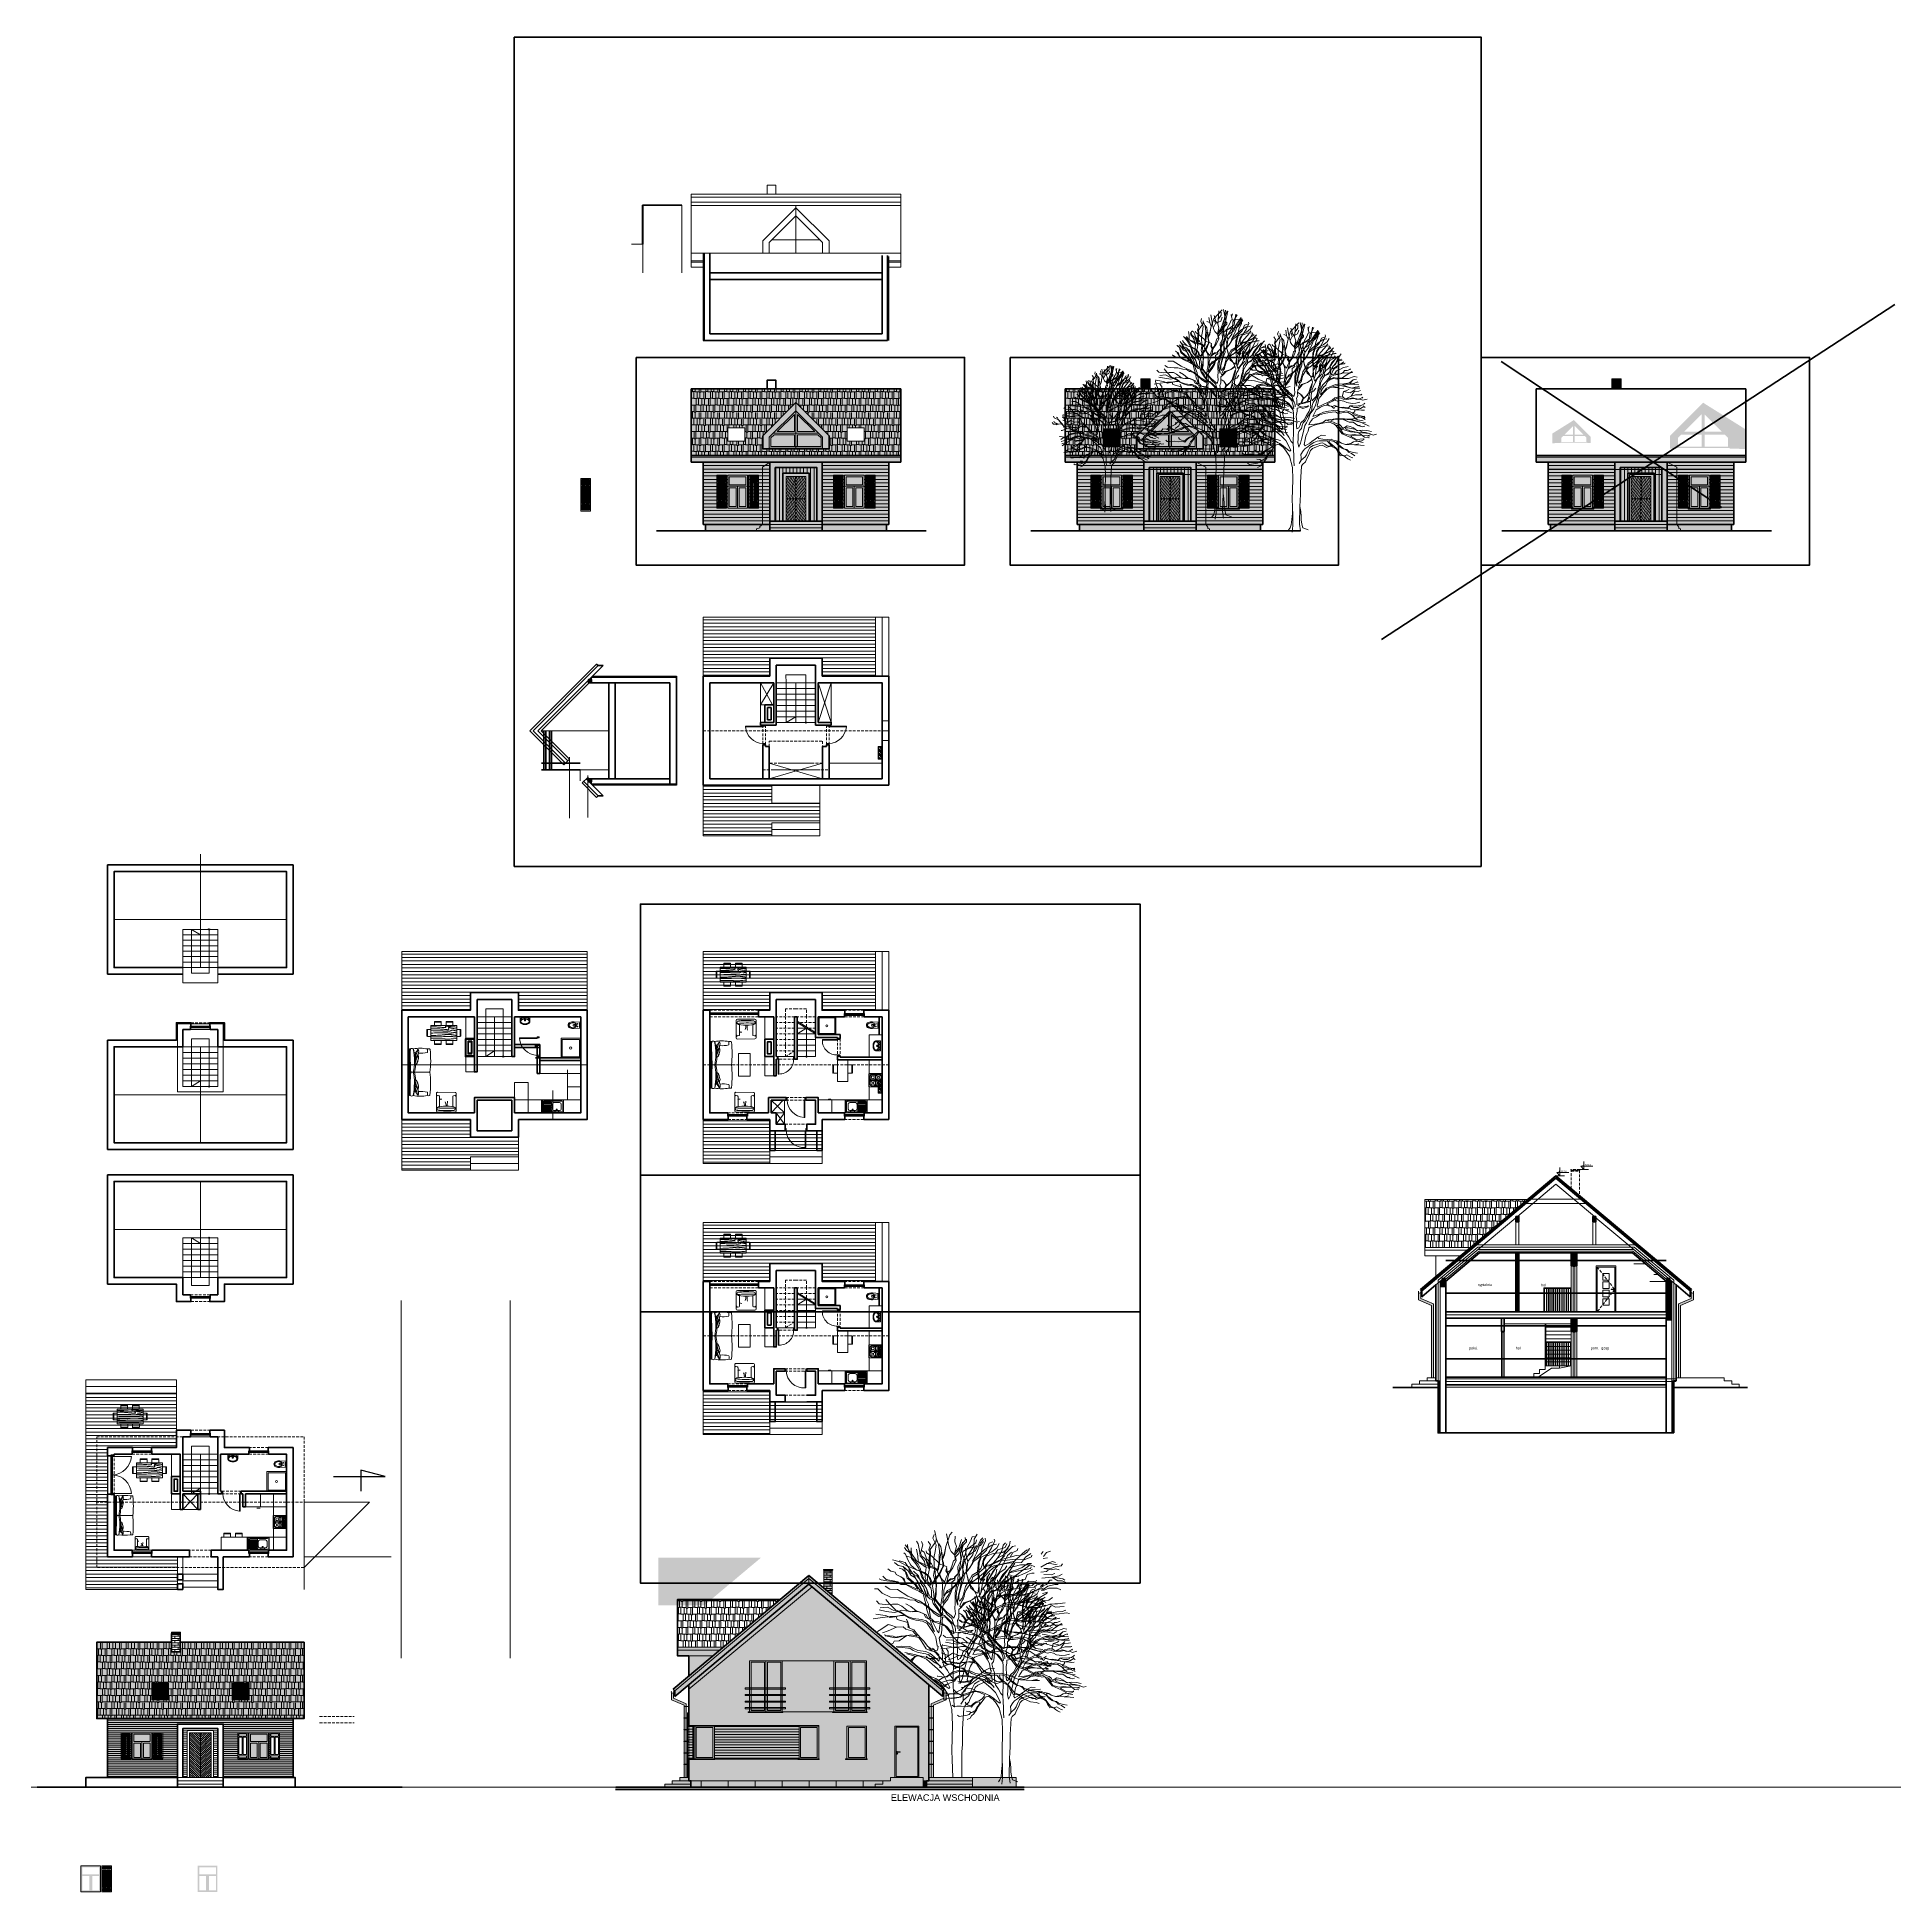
# Model space of a CAD drawing. Header units: millimetres. Extents: x -2481 to 9238, y -476 to 10647.
# Drawn here: x 727 to 9238, y 2147 to 10647 of the extents above; entities that cross this region are included whole.
import ezdxf

# ---------------------------------------------------------------- set-up
doc = ezdxf.new("R2010")
doc.units = ezdxf.units.MM
doc.linetypes.add('DASHED', pattern=[19.05, 12.7, -6.35])
for name, color, linetype, lineweight in [('A-ELEWACJA CIENKA', 11, 'Continuous', 13), ('A-meble', 254, 'Continuous', 5), ('A-murowane', 3, 'Continuous', 35), ('A-p.widokowa', 6, 'Continuous', 15), ('A-pod', 6, 'DASHED', 15), ('A-RYS ELEWACJI', 30, 'Continuous', 35), ('A-schody', 2, 'Continuous', 5), ('A-schody nad', 2, 'DASHED', 5), ('A-stolarka', 1, 'Continuous', 5), ('A-w.ocieplenie', 4, 'BATTING', 5), ('A-wykończenie', 4, 'Continuous', 5), ('A17_OPIS_WARSTW', 22, 'Continuous', 9), ('B-CEGŁA ale dr', 34, 'Continuous', 0), ('B-CIENIE', 251, 'Continuous', 0), ('B-DACHÓWKA', 250, 'Continuous', 0), ('B-DREWNO', 36, 'Continuous', 0), ('B-KOTY', 23, 'Continuous', 9), ('B-materiały', 9, 'Continuous', 0), ('B-opis', 7, 'Continuous', 0), ('B-STOLARKA OKIENNA', 32, 'Continuous', 0), ('B-SZKŁO', 153, 'Continuous', 0), ('C-DACH', 41, 'Continuous', 9), ('C-DACH CIENKA', 191, 'Continuous', 0), ('Layer1', 7, 'Continuous', 0)]:
    doc.layers.add(name, color=color, linetype=linetype, lineweight=lineweight)
doc.layers.add('B-BIAŁY ELEM', color=7, linetype='Continuous', lineweight=0, true_color=0xf0f0f0)
doc.layers.add('new drewno jasne', color=7, linetype='Continuous', lineweight=0, true_color=0xc0802e)
doc.layers.add('bowe drewno', color=7, linetype='Continuous', true_color=0x51432a)
doc.styles.add('APLUS', font='arial.ttf', dxfattribs={"width": 0.6})
doc.styles.get("Standard").update_dxf_attribs({"font": 'arial.ttf'})
doc.linetypes.add('BATTING', pattern='A,0.00254,-2.54,[134,ltypeshp.shx,S=2.54,R=0,X=-2.54,Y=0],-5.08,[134,ltypeshp.shx,S=2.54,R=180,X=2.54,Y=0],-2.54', length=10.16254)
pattern_1 = [(0, (5625.647, 5712.823), (0, 12), [])]
pattern_2 = [(180, (1381.19, 1531.321), (-3e-15, -15.875), [])]
pattern_3 = [(45, (859.859, 7355.0056), (-1.7960512, 1.7960512), [])]
pattern_4 = [(225, (859.859, 7355.0056), (3.535534, -3.535534), []), (225, (856.334, 7355.0056), (3.535534, -3.535534), [5, -2.5])]

# ---------------------------------------------------------------- blocks, each defined once
blk = doc.blocks.new('A$C7FE075C5')
at = {"layer": 'A-stolarka'}
for p, q in [((-5, 0), (-85, 0)), ((-85, -4), (-5, -4)), ((-85, -8), (-5, -8))]:
    blk.add_line(p, q, dxfattribs=at)
for points in [[(-90, 0), (-85, 0), (-85, -8), (-90, -8), (-90, 0)], [(-5, 0), (0, 0), (0, -8), (-5, -8), (-5, 0)]]:
    blk.add_lwpolyline(points, dxfattribs=at)
blk = doc.blocks.new('A$C7B764E71')
at = {"layer": 'A-meble'}
for points in [[(-90, 0), (-90, 90), (0, 90), (0, 0)], [(-85, 5), (-85, 85), (-5, 85), (-5, 5)]]:
    blk.add_lwpolyline(points, close=True, dxfattribs=at)
blk.add_circle((-43.9, 45), 5, dxfattribs=at)
at = {"layer": 'A-meble', "style": 'APLUS', "width": 0.8, "flags": 9}
blk.add_attdef('ESTCODE', (-90, 90), '', height=0.0213, dxfattribs=at)
blk = doc.blocks.new('A$C19D832B9')
at = {"layer": 'A-meble'}
blk.add_lwpolyline([(49.5, -12.6, -0.108747), (30.3, -15.5), (0, -13.5), (0, 13.5), (30.3, 15.5, -0.108747), (49.5, 12.6, -0.297002), (58.1, 0, -0.297002)], format="xyb", close=True, dxfattribs=at)
for points in [[(2.9, -13.7), (3.8, -11.4, 0.092626), (3.9, -10.6), (3.9, 10.3, 0.110215), (3.7, 11.1), (2.5, 13.7)], [(33.4, -11.5, 0.140223), (47.8, -8.2, 0.280577), (53.5, 0, 0.280577), (47.8, 8.2, 0.140223), (33.4, 11.5, 0.496783), (19.9, 0, 0.496783), (33.4, -11.5, -0.492052), (21.8, 0, -0.492052), (33.4, 11.5)], [(32.2, -3.9), (28.2, -3.9, -0.414214), (26.2, -1.9), (26.2, 0), (26.2, 1.8, -0.414214), (28.2, 3.8), (32.2, 3.8)], [(47.6, -8.4, 0.255814), (54.7, 0, 0.255814), (47.6, 8.4)]]:
    blk.add_lwpolyline(points, format="xyb", dxfattribs=at)
blk.add_lwpolyline([(6.1, -11), (6.1, 10.7)], dxfattribs=at)
for centre in [(14.8, 5.8), (14.8, -5.8)]:
    blk.add_circle(centre, 1.28, dxfattribs=at)
blk.add_arc((30.4, 0), 4.2, 294.68589, 65.31411, dxfattribs=at)
blk = doc.blocks.new('A$C40803298')
at = {"layer": 'A-meble', "linetype": 'Continuous'}
for p, q in [((0, -22.5), (0, 22.5)), ((0, 22.5), (19.5, 22.5)), ((0, 7.1), (0, -7.1)), ((15.6, 3.8), (15.6, 1.4)), ((0, -22.5), (19.5, -22.5)), ((11.8, 0), (14.2, 0)), ((15.6, -1.4), (15.6, -3.8)), ((17.1, 0), (19.5, 0))]:
    blk.add_line(p, q, dxfattribs=at)
for points in [[(2.4, 12.9), (2, 11.3), (1.7, 9.7), (1.5, 8.1), (1.3, 6.5), (1.1, 4.9), (1, 3.2), (0.9, 1.6), (0.9, 0)], [(0.9, 0), (0.9, -1.6), (1, -3.2), (1.1, -4.8), (1.3, -6.5), (1.5, -8.1), (1.7, -9.7), (2, -11.3), (2.3, -12.9)], [(3.7, 15), (3.4, 14.7), (3.2, 14.5), (3, 14.3), (2.8, 14), (2.7, 13.8), (2.6, 13.5), (2.4, 13.2), (2.4, 12.9)], [(3.7, 12.7), (3.5, 11.1), (3.3, 9.5), (3.1, 7.9), (3, 6.4), (2.9, 4.8), (2.8, 3.2), (2.8, 1.6), (2.8, 0)], [(2.8, 0), (2.8, -1.6), (2.8, -3.2), (2.9, -4.8), (3, -6.3), (3.1, -7.9), (3.3, -9.5), (3.5, -11.1), (3.7, -12.7)], [(22.5, 21.3), (20, 21.3), (17.5, 21), (15, 20.5), (12.5, 19.8), (10.2, 18.9), (7.9, 17.7), (5.7, 16.4), (3.7, 15)], [(5, 15), (4.7, 14.8), (4.5, 14.5), (4.3, 14.2), (4.1, 13.9), (4, 13.6), (3.8, 13.3), (3.8, 13), (3.7, 12.7)], [(22.5, 21.3), (20.1, 21.3), (17.8, 21), (15.4, 20.5), (13.1, 19.8), (10.9, 18.8), (8.8, 17.7), (6.8, 16.4), (5, 15)], [(11, 12), (10.2, 10.6), (9.6, 9.2), (9, 7.7), (8.6, 6.2), (8.3, 4.7), (8.1, 3.1), (8, 1.6), (8.1, 0)], [(8.1, 0), (8, -1.6), (8.1, -3.1), (8.3, -4.7), (8.6, -6.2), (9, -7.7), (9.6, -9.2), (10.2, -10.6), (11, -12)], [(11.7, 12.6), (11.3, 9.4), (11, 6.3), (10.8, 3.2), (10.7, 0), (10.8, -3.2), (11, -6.3), (11.3, -9.5), (11.7, -12.6)], [(20.7, 19.7), (19.2, 19.1), (17.8, 18.4), (16.5, 17.5), (15.2, 16.6), (14, 15.6), (12.9, 14.4), (11.9, 13.2), (11, 12)], [(29.2, 18.2), (28.2, 19.2), (27.2, 20.1), (26.1, 20.9), (24.9, 21.5), (23.6, 22), (22.2, 22.3), (20.9, 22.5), (19.5, 22.5)], [(26.4, 17.4), (25.9, 18), (25.2, 18.5), (24.6, 18.9), (23.8, 19.2), (23.1, 19.5), (22.3, 19.7), (21.5, 19.7), (20.7, 19.7)], [(31.7, 6.2), (31.4, 7.7), (30.9, 9.2), (30.4, 10.7), (29.8, 12.1), (29.1, 13.5), (28.3, 14.9), (27.4, 16.2), (26.4, 17.4)], [(31.1, 15.2), (30.9, 15.6), (30.7, 16), (30.5, 16.4), (30.2, 16.8), (30, 17.2), (29.7, 17.5), (29.4, 17.9), (29.2, 18.2)], [(34.9, 1.6), (34.8, 3.3), (34.5, 5.1), (34.2, 6.9), (33.7, 8.6), (33.2, 10.3), (32.6, 12), (31.9, 13.6), (31.1, 15.2)], [(31.7, -6.2), (32, -4.7), (32.3, -3.1), (32.4, -1.6), (32.4, 0), (32.4, 1.6), (32.3, 3.1), (32, 4.7), (31.7, 6.2)], [(34.9, -1.6), (35, -1.2), (35, -0.8), (35, -0.4), (35, 0), (35, 0.4), (35, 0.8), (35, 1.2), (34.9, 1.6)], [(2.3, -12.9), (2.4, -13.2), (2.5, -13.4), (2.7, -13.7), (2.8, -14), (3, -14.3), (3.2, -14.5), (3.4, -14.7), (3.7, -14.9)], [(3.7, -12.7), (3.7, -13), (3.8, -13.3), (3.9, -13.6), (4.1, -13.9), (4.3, -14.2), (4.5, -14.5), (4.7, -14.7), (4.9, -15)], [(3.7, -14.9), (5.7, -16.4), (7.9, -17.7), (10.1, -18.8), (12.5, -19.8), (14.9, -20.5), (17.4, -21), (19.9, -21.3), (22.5, -21.3)], [(4.9, -15), (6.8, -16.4), (8.8, -17.7), (10.9, -18.8), (13.1, -19.7), (15.4, -20.5), (17.7, -21), (20.1, -21.3), (22.5, -21.3)], [(11, -12), (11.9, -13.2), (12.9, -14.4), (14, -15.6), (15.2, -16.6), (16.5, -17.5), (17.8, -18.4), (19.2, -19.1), (20.7, -19.7)], [(19.5, -22.5), (20.9, -22.5), (22.2, -22.3), (23.6, -22), (24.9, -21.5), (26.1, -20.9), (27.2, -20.1), (28.2, -19.2), (29.2, -18.2)], [(20.7, -19.7), (21.5, -19.7), (22.3, -19.7), (23.1, -19.5), (23.8, -19.2), (24.6, -18.9), (25.2, -18.5), (25.9, -18), (26.4, -17.4)], [(26.4, -17.4), (27.4, -16.2), (28.3, -14.9), (29.1, -13.5), (29.8, -12.1), (30.4, -10.7), (30.9, -9.2), (31.4, -7.7), (31.7, -6.2)], [(29.2, -18.2), (29.4, -17.9), (29.7, -17.5), (30, -17.2), (30.2, -16.8), (30.5, -16.4), (30.7, -16), (30.9, -15.6), (31.1, -15.2)], [(31.1, -15.2), (31.9, -13.6), (32.6, -12), (33.2, -10.3), (33.7, -8.6), (34.2, -6.9), (34.5, -5.1), (34.8, -3.3), (34.9, -1.6)]]:
    blk.add_lwpolyline(points, dxfattribs=at)
for points in [[(12.7, 0), (13.5, -2.1), (15.6, -2.9), (17.8, -2.1), (18.6, 0), (17.8, 2.1), (15.6, 2.9), (13.5, 2.1)], [(13.5, 0), (14.1, -1.5), (15.6, -2.1), (17.2, -1.5), (17.8, 0), (17.2, 1.5), (15.6, 2.1), (14.1, 1.5)]]:
    blk.add_lwpolyline(points, close=True, dxfattribs=at)
blk = doc.blocks.new('A$C4FEF13A8')
at = {"layer": 'A-meble'}
for p, q in [((0, -48.1), (0, 48.1)), ((0, 48.1), (57.7, 48.1)), ((4.4, -40.9), (4.4, 40.9)), ((7.8, 5.8), (7.8, 42.3)), ((7.8, 42.3), (12.6, 42.3)), ((7.8, 5.8), (12.6, 5.8)), ((9.2, 45.7), (48.5, 45.7)), ((12.6, 5.8), (12.6, 42.3)), ((15.2, 5.8), (15.2, 42.3)), ((15.2, 42.3), (20.1, 42.3)), ((15.2, 5.8), (20.1, 5.8)), ((17.6, 2.4), (40, 2.4)), ((20.1, 5.8), (20.1, 42.3)), ((22.7, 5.8), (22.7, 42.3)), ((22.7, 42.3), (27.5, 42.3)), ((22.7, 5.8), (27.5, 5.8)), ((27.5, 5.8), (27.5, 42.3)), ((30.2, 5.8), (30.2, 42.3)), ((30.2, 42.3), (35, 42.3)), ((30.2, 5.8), (35, 5.8)), ((35, 5.8), (35, 42.3)), ((37.6, 5.8), (37.6, 42.3)), ((37.6, 42.3), (42.4, 42.3)), ((37.6, 5.8), (42.4, 5.8)), ((42.4, 5.8), (42.4, 42.3)), ((45.1, 5.8), (45.1, 42.3)), ((45.1, 42.3), (49.9, 42.3)), ((45.1, 5.8), (49.9, 5.8)), ((49.9, 5.8), (49.9, 42.3)), ((53.3, -40.9), (53.3, 40.9)), ((57.7, -48.1), (57.7, 48.1)), ((0, -48.1), (57.7, -48.1)), ((9.2, -45.7), (48.5, -45.7)), ((10.4, -30.8), (10.4, -4.8)), ((17.6, -38), (40, -38)), ((47.3, -30.8), (47.3, -4.8))]:
    blk.add_line(p, q, dxfattribs=at)
for centre, radius in [((7.8, -9.2), 0.961), ((7.8, -26.3), 0.961), ((14.8, -17.8), 2.4)]:
    blk.add_circle(centre, radius, dxfattribs=at)
for centre, radius, start, end in [((9.2, 40.9), 4.81, 90, 180), ((17.6, -4.8), 7.21, 90, 180), ((40, -4.8), 7.21, 0, 90), ((48.5, 40.9), 4.81, 0, 90), ((9.2, -40.9), 4.81, 180, 270), ((17.6, -30.8), 7.21, 180, 270), ((40, -30.8), 7.21, 270, 0), ((48.5, -40.9), 4.81, 270, 0)]:
    blk.add_arc(centre, radius, start, end, dxfattribs=at)
blk = doc.blocks.new('A$C202843A7')
at = {"layer": 'A-meble'}
for p, q in [((0, 88.9), (0, -88.9)), ((0, 88.9), (2.5, 88.9)), ((2.1, -89), (2.5, 88.9)), ((78.4, -0.2), (2.3, -0.2)), ((2, -88.9), (0, -88.9))]:
    blk.add_line(p, q, dxfattribs=at)
at = {"layer": 'A-meble', "extrusion": (0, 0, -1)}
for centre, major_axis, ratio, start_param, end_param in [((8.7, 48.7), (-0.1, -42.1), 0.5, 2.839255, 3.44393), ((64.7, 71.6), (-2.6, -253.4), 0.241851, 1.281355, 1.639527), ((-17.2, 70), (12, -98.6), 0.349214, 4.561779, 5.545413), ((44.3, -676.6), (-3.3, 768), 0.428545, -0.07905, 0.084988), ((-13.5, 70), (18.7, -86.5), 0.364413, 4.570785, 4.917643), ((47.7, 803.7), (1.7, 730.9), 0.5, 3.202957, 3.217363), ((32.8, 58.5), (-0.1, -23.3), 0.5, 1.311513, 2.136743), ((80.9, -3.1), (-0.3, -131.4), 0.5, 2.008042, 2.335845), ((81.1, -3.5), (-0.3, -131.4), 0.5, 2.007331, 2.336721), ((97.1, 36.5), (0.3, 152.4), 0.5, 4.898471, 4.940232), ((30.6, 65.1), (0, 16.4), 0.5, 5.084687, 5.986745), ((33.9, 75.4), (0, 12.6), 0.5, 5.1492, 6.242993), ((45.6, 38.8), (0.1, 54.5), 0.5, 5.589811, 5.629865), ((16.2, 92.8), (0.1, 41.4), 0.5, 2.101067, 2.361017), ((22.5, 76.1), (-0.1, -23.5), 0.5, 4.895499, 5.235662), ((33.6, 87.1), (0.002, 0.854), 0.5, 0.196887, 1.595932), ((30, 79.6), (0, -11.3), 0.5, 3.920319, 5.481465), ((47.7, 803.7), (-2.1, -731.2), 0.357447, -0.089589, 0.042208), ((58.4, 82.1), (0.1, 22.2), 0.5, 1.263611, 1.877982), ((73.6, -6.1), (-0.2, -95.4), 0.5, 3.03912, 3.224414), ((77.7, 86.2), (0.01, 2.71), 0.5, 0.082821, 1.296763), ((28.2, 69.9), (10.7, -146.6), 0.354425, 4.621896, 5.236315), ((-13.5, 70), (18.7, -86.5), 0.364413, 5.280204, 5.731324), ((32.2, 34.9), (-0.1, -23.3), 0.5, 1.311513, 2.136743), ((80.3, -26.7), (-0.3, -131.4), 0.5, 2.008042, 2.335845), ((21.1, 29), (0.001, 0.46), 0.5, 2.917371, 4.602327), ((80.5, -27.1), (-0.3, -131.4), 0.5, 2.00702, 2.336707), ((18.3, 56), (-0.1, -28), 0.5, -0.284892, -0.212059), ((21.8, 52.7), (0.001, 0.609), 0.5, 3.161019, 4.358679), ((96.5, 12.9), (-0.3, -152.4), 0.5, 1.756878, 1.798639), ((18.9, 79.5), (-0.1, -28), 0.5, 5.998293, 6.071126), ((-13.5, 70), (18.7, -86.5), 0.364413, 4.996651, 5.050084), ((21.8, 52.5), (0.1, 23.5), 0.5, 1.753907, 3.11615), ((30, 41.5), (0, 16.4), 0.5, 5.084687, 5.986745), ((22.5, 76.1), (-0.1, -23.5), 0.5, 6.14291, 6.257743), ((33.3, 51.8), (0, -12.6), 0.5, 2.007607, 3.1014), ((44.9, 15.2), (-0.1, -54.5), 0.5, 2.448219, 2.488272), ((15.6, 69.2), (0.1, 41.4), 0.5, 2.101067, 2.463892), ((33, 63.6), (0.002, 0.86), 0.5, 0.202914, 1.589906), ((29.4, 56), (0, 11.3), 0.5, 0.778726, 2.339872), ((65.3, -72.2), (1.4, -257.4), 0.241722, 1.50416, 1.855742), ((-18, -70.2), (-12.9, -97.6), 0.356984, 3.866246, 4.858501), ((32.6, -35), (0.1, 24.6), 0.5, 4.162178, 4.964682), ((33.1, -58.8), (0.1, 24.6), 0.5, 4.162178, 4.964682), ((20.9, -28.9), (-0.001, -0.475), 0.5, 1.716685, 3.329987), ((80.3, 26.6), (-0.3, -131.4), 0.5, 0.805748, 1.133542), ((80.5, 27), (-0.3, -131.4), 0.5, 0.805748, 1.134525), ((17.9, -55.8), (0.1, 28), 0.5, 0.212059, 0.284892), ((21.4, -52.7), (0.001, 0.484), 0.5, -1.406403, 0.16989), ((80.8, 2.8), (-0.3, -131.4), 0.5, 0.805748, 1.133542), ((109.8, -10.7), (0.4, 179.3), 0.5, 4.502584, 4.541078), ((81, 3.1), (-0.3, -131.4), 0.5, 0.804859, 1.134501), ((18.5, -79.6), (-0.1, -28), 0.5, 3.353652, 3.426485), ((21.3, -52.9), (0.1, 24), 0.5, 0.047032, 1.394088), ((110.4, -34.6), (0.4, 179.3), 0.5, 4.502584, 4.541078), ((29.3, -42), (0, 15.6), 0.5, 3.397414, 4.322562), ((21.8, -76.7), (0.1, 24), 0.5, 0.047032, 0.159296), ((44.8, -15.2), (-0.1, -54.5), 0.5, 0.65332, 0.693374), ((33, -51.7), (0, 12.6), 0.5, 3.181785, 4.275578), ((14, -70), (-0.1, -43.8), 0.5, 3.847664, 4.200589), ((14.5, -93.9), (0.1, 43.8), 0.5, 0.780543, 1.058997), ((21.8, -76.7), (0.1, 24), 0.5, 1.021462, 1.394088), ((32.6, -63.5), (-0.002, -0.844), 0.5, 4.677264, 6.096287), ((29.4, -56.2), (0, 10.6), 0.5, 0.776911, 2.388504), ((27.1, -70.4), (-11.9, -143.9), 0.36621, 4.172397, 4.800103), ((8.4, -48.8), (-0.1, -42.1), 0.5, -0.302337, 0.302337), ((47.3, 676.4), (-6.7, -768), 0.430362, -0.084299, 0.079047), ((44, -804.5), (1.7, 730.9), 0.5, -0.074803, -0.061365), ((29.8, -65.8), (0, 15.6), 0.5, 3.397414, 4.322562), ((45.3, -39), (-0.1, -54.5), 0.5, 0.65332, 0.693374), ((33.5, -75.5), (0, 12.6), 0.5, 3.181785, 4.275578), ((29.9, -80), (0, 10.6), 0.5, 0.776911, 2.388504), ((44, -804.5), (-1.2, -731.3), 0.354988, 3.099069, 3.23211), ((57.9, -82.4), (-0.1, -22.2), 0.5, 4.431844, 5.019574), ((73.6, 5.8), (-0.2, -95.4), 0.5, -0.082776, 0.102473), ((77.2, -86.6), (0.01, 2.71), 0.5, 1.842834, 3.058816)]:
    blk.add_ellipse(centre, major_axis=major_axis, ratio=ratio, start_param=start_param, end_param=end_param, dxfattribs=at)
at = {"layer": 'A-meble'}
for start_param, end_param in [(4.570785, 4.894627), (5.284804, 5.731324), (4.997284, 5.038605)]:
    blk.add_ellipse((-13.5, -70.3), major_axis=(18.7, 86.5), ratio=0.364413, start_param=start_param, end_param=end_param, dxfattribs=at)
blk = doc.blocks.new('A$C5D1E42C7')
at = {"layer": 'A-meble', "linetype": 'Continuous'}
for p, q in [((137.2, 91.4), (17.9, 91.4)), ((17.9, 91.4), (17.9, 22.9)), ((34.4, 106.7), (65.8, 106.7)), ((34.4, 106.7), (34.4, 91.4)), ((34.9, 109.5), (34.6, 107.6)), ((65.7, 107.6), (34.6, 107.6)), ((34.9, 109.5), (65.4, 109.5)), ((65.7, 107.6), (65.4, 109.5)), ((65.8, 91.4), (65.8, 106.7)), ((87.8, 106.7), (119.2, 106.7)), ((87.8, 106.7), (87.8, 91.4)), ((88.2, 109.5), (87.9, 107.6)), ((119, 107.6), (87.9, 107.6)), ((88.2, 109.5), (118.7, 109.5)), ((119, 107.6), (118.7, 109.5)), ((119.1, 91.4), (119.1, 106.7)), ((137.2, 22.9), (137.2, 91.4)), ((-0.2, 72.4), (1.7, 72.7)), ((-0.2, 72.4), (-0.2, 41.9)), ((1.7, 41.6), (-0.2, 41.9)), ((1.7, 41.6), (1.7, 72.7)), ((2.6, 72.8), (2.6, 41.5)), ((2.6, 72.8), (17.9, 72.8)), ((17.9, 41.5), (2.6, 41.5)), ((17.9, 22.9), (137.2, 22.9)), ((34.6, 7.6), (34.6, 22.9)), ((34.6, 7.6), (66, 7.6)), ((35.1, 4.8), (34.8, 6.7)), ((65.9, 6.7), (34.8, 6.7)), ((35.1, 4.8), (65.6, 4.8)), ((65.9, 6.7), (65.6, 4.8)), ((66, 22.9), (66, 7.6)), ((88, 7.6), (88, 22.9)), ((88, 7.6), (119.4, 7.6)), ((88.4, 4.8), (88.1, 6.7)), ((119.2, 6.7), (88.1, 6.7)), ((88.4, 4.8), (118.9, 4.8)), ((119.2, 6.7), (118.9, 4.8)), ((119.4, 22.9), (119.4, 7.6)), ((152.4, 72.8), (137.2, 72.8)), ((137.2, 41.5), (152.4, 41.5)), ((152.4, 72.8), (152.4, 41.5)), ((155.3, 72.4), (153.4, 72.7)), ((153.4, 41.6), (153.4, 72.7)), ((153.4, 41.6), (155.3, 41.9)), ((155.3, 72.4), (155.3, 41.9))]:
    blk.add_line(p, q, dxfattribs=at)
for points in [[(17.9, 85.6), (25, 85.4), (31.9, 85.1), (38, 84.8), (43.6, 84.5), (48.7, 84.2), (53.4, 83.8), (57.7, 83.5), (61.7, 83.1), (65.4, 82.8), (68.6, 82.5), (71.6, 82.2), (74.3, 81.9), (76.6, 81.7), (78.6, 81.6), (80.3, 81.5), (81.7, 81.5), (82.8, 81.5), (83.8, 81.6), (84.5, 81.7), (85.1, 81.8), (85.5, 82), (85.9, 82.2), (86.1, 82.5), (86.3, 82.8), (86.5, 83.1), (86.5, 83.4), (86.6, 83.7), (86.5, 84), (86.5, 84.3), (86.4, 84.6), (86.2, 84.9), (86.1, 85.2), (85.9, 85.4), (85.7, 85.7), (85.6, 86), (85.4, 86.2), (85.3, 86.4), (85.2, 86.7), (85.2, 86.9), (85.2, 87.1), (85.3, 87.4), (85.4, 87.6), (85.5, 87.8), (85.7, 88), (85.9, 88.1), (86.2, 88.3), (86.5, 88.4), (86.9, 88.4), (87.3, 88.5), (87.9, 88.5), (88.5, 88.5), (89.2, 88.4), (90, 88.4), (91, 88.3), (92, 88.1), (93.3, 88), (94.7, 87.8), (96.3, 87.6), (98.2, 87.3), (100.3, 87.1), (102.7, 86.8), (105.3, 86.5), (108.3, 86.2), (111.6, 85.9), (115.2, 85.6), (119.1, 85.2), (123.2, 84.9), (127.6, 84.5), (132.3, 84.2), (137.2, 83.8)], [(17.9, 76.2), (31.2, 76.5)], [(17.9, 67.6), (27.9, 66.9), (33.5, 66.8), (39.4, 66.7), (44.7, 66.6), (49.3, 66.6), (53.5, 66.5), (57.3, 66.4), (60.8, 66.4), (64.1, 66.3), (67.2, 66.2), (70.1, 66.1), (72.8, 66), (75.5, 65.8), (78.1, 65.7), (80.7, 65.6), (83.3, 65.5), (85.9, 65.4), (88.3, 65.3), (90.7, 65.2), (93, 65.1), (95.2, 65.1), (97.2, 65.1), (99, 65.1), (100.6, 65.1), (102.1, 65.2), (103.4, 65.3), (104.6, 65.5), (105.7, 65.6), (106.6, 65.8), (107.5, 66), (108.2, 66.3), (108.8, 66.6), (109.4, 66.9), (109.9, 67.2), (110.4, 67.5), (110.8, 67.8), (111.2, 68.1), (111.6, 68.4), (112, 68.7), (112.5, 69), (112.9, 69.2), (113.4, 69.5), (114, 69.6), (114.6, 69.8), (115.2, 69.9), (115.9, 70), (116.6, 70), (117.4, 70), (118.3, 70), (119.2, 69.9), (120.1, 69.8), (121, 69.6), (122, 69.4), (123, 69.2), (124.1, 69), (125.2, 68.7), (126.4, 68.3), (127.9, 67.9), (129.6, 67.5), (131.7, 67), (134.2, 66.4), (137.2, 65.7)], [(17.9, 56.4), (27.3, 56.8), (34.9, 57.2), (41.9, 57.4), (48.3, 57.6), (54.1, 57.7), (59.5, 57.7), (64.5, 57.7), (69.1, 57.7), (73.4, 57.6), (77.4, 57.6), (81.1, 57.5), (84.5, 57.4), (87.7, 57.3), (90.8, 57.2), (93.7, 57), (96.5, 56.9), (99.1, 56.8), (101.5, 56.7), (103.8, 56.7), (105.9, 56.6), (107.9, 56.6), (109.7, 56.7), (111.3, 56.8), (112.8, 56.9), (114.2, 57), (115.5, 57.2), (116.6, 57.4), (117.7, 57.6), (118.7, 57.8), (119.7, 57.9), (120.6, 58.1), (121.6, 58.3), (122.5, 58.4), (123.4, 58.5), (124.3, 58.6), (125.3, 58.6), (126.3, 58.6), (127.3, 58.6), (128.4, 58.5), (129.5, 58.4), (130.7, 58.2), (131.8, 58.1), (132.8, 57.9), (133.7, 57.8), (134.5, 57.6), (135.2, 57.5), (135.7, 57.4), (136, 57.3), (136.2, 57.2), (136.4, 57.2), (136.5, 57.2), (136.7, 57.2), (136.9, 57.2), (137.2, 57.2)], [(17.9, 45.2), (30.3, 45.5), (41, 45.8), (49.3, 46.2), (55.7, 46.5), (60.5, 46.8), (64.3, 47.2), (67.4, 47.5), (70.2, 47.8), (72.9, 48), (75.4, 48.3), (77.8, 48.5), (80, 48.8), (82.2, 49), (84.2, 49.2), (86.2, 49.4), (88.1, 49.5), (90.1, 49.7), (91.9, 49.8), (93.8, 49.9), (95.7, 50), (97.6, 50), (99.5, 50), (101.4, 50), (103.4, 49.9), (105.4, 49.8), (107.4, 49.7), (109.4, 49.5), (111.4, 49.3), (113.3, 49), (115.1, 48.8), (116.8, 48.6), (118.5, 48.3), (120, 48.1), (121.4, 47.9), (122.7, 47.6), (124, 47.4), (125.3, 47.2), (126.5, 47), (127.7, 46.8), (128.9, 46.5), (130.2, 46.4), (131.4, 46.2), (132.6, 46.1), (133.8, 46.1), (134.9, 46.2), (136.1, 46.4), (137.2, 46.7)], [(17.9, 38.1), (18.3, 38.5), (33.4, 38.8), (45.8, 39.1), (55.7, 39.5), (63.8, 39.8), (70.3, 40), (75.6, 40.3), (80.2, 40.5), (84.3, 40.6), (88.2, 40.8), (91.8, 40.8), (95.1, 40.9), (98.1, 40.9), (100.9, 40.9), (103.5, 40.9), (105.9, 40.8), (108.1, 40.7), (110.2, 40.7), (112.2, 40.6), (114.2, 40.5), (116, 40.3), (117.9, 40.2), (119.7, 40.1), (121.6, 39.9), (123.5, 39.8), (125.5, 39.6), (127.5, 39.5), (129.5, 39.3), (131.5, 39.2), (133.4, 39.1), (135.3, 39.1), (137.2, 39.1)], [(29.1, 30.3), (29.1, 30.3), (17.9, 31), (29.1, 30.3), (36, 30.3), (42, 30.4), (47, 30.4), (51.5, 30.4), (55.5, 30.3), (59.2, 30.3), (62.7, 30.2), (66, 30.1), (69, 30), (71.9, 29.9), (74.7, 29.8), (77.2, 29.6), (79.7, 29.5), (82, 29.4), (84.3, 29.3), (86.5, 29.2), (88.7, 29.1), (90.9, 29), (93.2, 29), (95.6, 29), (98.2, 29), (101, 29), (104, 29.1), (107.6, 29.3), (111.8, 29.6), (116.6, 30.1), (122.4, 30.7), (129.2, 31.4), (137.2, 32.4)], [(31.2, 76.5), (40.8, 76.5), (46.8, 76.3), (51.7, 76), (55.8, 75.7), (59.5, 75.4), (62.9, 75.1), (66.2, 74.8), (69.4, 74.6), (72.4, 74.3), (75.3, 74.1), (78, 73.8), (80.5, 73.6), (82.9, 73.3), (85, 73.1), (87, 72.9), (88.9, 72.7), (90.5, 72.4), (92.1, 72.3), (93.4, 72.1), (94.6, 72), (95.7, 71.9), (96.7, 71.9), (97.5, 71.9), (98.2, 71.9), (98.8, 72), (99.3, 72.1), (99.8, 72.3), (100.2, 72.5), (100.5, 72.7), (100.8, 73), (101, 73.2), (101.2, 73.5), (101.3, 73.9), (101.4, 74.2), (101.4, 74.5), (101.4, 74.9), (101.3, 75.2), (101.1, 75.6), (100.9, 76), (100.7, 76.3), (100.4, 76.7), (100.2, 77), (99.9, 77.4), (99.6, 77.7), (99.4, 78.1), (99.2, 78.5), (99, 78.8), (98.8, 79.2), (98.7, 79.5), (98.7, 79.9), (98.7, 80.2), (98.8, 80.5), (98.9, 80.8), (99.1, 81.1), (99.4, 81.4), (99.7, 81.6), (100.2, 81.8), (100.6, 82), (101.1, 82.1), (101.7, 82.1), (102.2, 82.1), (102.8, 82), (103.5, 81.8), (104.3, 81.6), (105.1, 81.3), (106.1, 81), (107.3, 80.6), (108.7, 80.2), (110.3, 79.8), (112.1, 79.3), (114.2, 78.8), (116.7, 78.3), (119.7, 77.7), (123.1, 77), (127.2, 76.2), (131.8, 75.3), (137.2, 74.3)]]:
    blk.add_lwpolyline(points, dxfattribs=at)
blk = doc.blocks.new('A$C65A02EB3')
at = {"layer": 'A-meble'}
for p, q in [((61.3, 59.7), (0, 59.7)), ((0, 59.7), (0, 0)), ((0, 0), (61.3, 0)), ((4.6, 50.5), (4.6, 9.2)), ((4.6, 30.8), (10.3, 36.5)), ((4.6, 30.8), (28.9, 30.8)), ((8.7, 24.8), (4.6, 28.9)), ((4.6, 28.9), (28.9, 28.9)), ((5.9, 53.8), (10.3, 49.5)), ((8.7, 8.7), (5.9, 5.9)), ((50.5, 55.1), (9.2, 55.1)), ((9.2, 4.6), (50.5, 4.6)), ((12.7, 20.8), (10.2, 23.4)), ((12.7, 12.7), (10.2, 10.2)), ((11.7, 48), (14.3, 45.5)), ((11.7, 37.9), (14.3, 40.4)), ((21.8, 48), (19.3, 45.5)), ((21.8, 37.9), (19.3, 40.4)), ((20.8, 20.8), (23.4, 23.4)), ((20.8, 12.7), (23.4, 10.2)), ((28.9, 55.1), (23.3, 49.5)), ((28.9, 30.8), (23.3, 36.5)), ((24.8, 24.8), (28.9, 28.9)), ((24.8, 8.7), (28.9, 4.6)), ((28.9, 55.1), (28.9, 30.8)), ((28.9, 28.9), (28.9, 4.6)), ((30.8, 55.1), (34.9, 51)), ((30.8, 55.1), (30.8, 30.8)), ((30.8, 30.8), (34.9, 34.9)), ((30.8, 30.8), (55.1, 30.8)), ((30.8, 28.9), (55.1, 28.9)), ((36.5, 23.3), (30.8, 28.9)), ((30.8, 28.9), (30.8, 4.6)), ((36.5, 10.3), (30.8, 4.6)), ((36.4, 49.5), (38.9, 47)), ((36.4, 36.4), (38.9, 38.9)), ((40.4, 19.3), (37.9, 21.8)), ((40.4, 14.3), (37.9, 11.7)), ((48, 21.8), (45.5, 19.3)), ((48, 11.7), (45.5, 14.3)), ((47, 47), (49.5, 49.5)), ((47, 38.9), (49.5, 36.4)), ((55.1, 28.9), (49.5, 23.3)), ((53.8, 5.9), (49.5, 10.3)), ((51, 51), (53.8, 53.8)), ((51, 34.9), (55.1, 30.8)), ((55.1, 9.2), (55.1, 50.5)), ((59.9, 50.1), (56.5, 50.1)), ((56.5, 50.1), (56.5, 48.7)), ((56.5, 48.7), (59.9, 48.7)), ((56.5, 47), (56.5, 48.4)), ((56.5, 48.4), (59.9, 48.4)), ((59.9, 47), (56.5, 47)), ((56.5, 45.2), (56.5, 46.7)), ((56.5, 46.7), (59.9, 46.7)), ((59.9, 45.2), (56.5, 45.2)), ((59.9, 48.7), (59.9, 50.1)), ((59.9, 48.4), (59.9, 47)), ((59.9, 46.7), (59.9, 45.2)), ((61.3, 0), (61.3, 59.7))]:
    blk.add_line(p, q, dxfattribs=at)
for centre, radius in [((16.8, 16.8), 6.76), ((16.8, 43), 4.58), ((43, 43), 6.76), ((43, 16.8), 4.58), ((58.3, 39.7), 2.18), ((58.3, 30.5), 2.18), ((58.3, 21.3), 2.18), ((58.3, 12.2), 2.18)]:
    blk.add_circle(centre, radius, dxfattribs=at)
for centre, start, end in [((9.2, 50.5), 90, 180), ((9.2, 9.2), 180, 270), ((50.5, 50.5), 0, 90), ((50.5, 9.2), 270, 0)]:
    blk.add_arc(centre, 4.6, start, end, dxfattribs=at)
blk = doc.blocks.new('A$C443F3476')
at = {"layer": 'A-p.widokowa'}
for p, q in [((19, 57), (0, 57)), ((19, 38), (0, 38)), ((19, 19), (0, 19)), ((19, 0), (0, 0)), ((4.6, 52.4), (14.4, 42.6)), ((4.6, 33.4), (14.4, 23.6)), ((4.6, 14.4), (14.4, 4.6)), ((19, 57), (19, 0))]:
    blk.add_line(p, q, dxfattribs=at)
for centre in [(9.5, 47.5), (9.5, 28.5), (9.5, 9.5)]:
    blk.add_circle(centre, 7, dxfattribs=at)
blk = doc.blocks.new('A$C4D3D61A9')
at = {"layer": 'A-stolarka'}
for points in [[(0, -5), (5, -5), (5, 5), (0, 5)], [(5, 5), (8, 5), (8, 85), (5, 85)], [(85, -5), (90, -5), (90, 5), (85, 5)]]:
    blk.add_lwpolyline(points, close=True, dxfattribs=at)
blk.add_arc((2.1, 2.2), 83, 1.91956, 85.89105, dxfattribs=at)
blk = doc.blocks.new('A$C5D68450C')
at = {"layer": 'A-meble', "ltscale": 0.3}
for p, q in [((0, 27.9), (0, -27.9)), ((3.5, 31.4), (56.3, 31.4)), ((16.8, 20.9), (49, 20.9)), ((52.8, 27.9), (52.8, 29.1)), ((59.3, 31.4), (56.3, 31.4)), ((62.7, -28), (62.8, 27.9)), ((3.4, -31.4), (56.2, -31.5)), ((16.7, -21), (48.9, -21)), ((52.7, -29.2), (52.7, -28)), ((59.2, -31.5), (56.2, -31.5))]:
    blk.add_line(p, q, dxfattribs=at)
for centre, radius, start, end in [((3.5, 27.9), 3.48, 89.91965, 179.91965), ((-44.9, 25.5), 50.2, 349.1511, 358.00825), ((85.7, 31.2), 69.7, 185.63165, 192.17383), ((22.4, 21.3), 20.7, 259.03182, 299.82004), ((29.1, 14.5), 12.2, 359.38318, 32.97197), ((49, 27.9), 3.48, 31.1397, 89.93723), ((49, 24.4), 3.48, 269.93723, 328.92133), ((46.1, 26.1), 6.86, 328.92133, 31.1397), ((59.3, 27.9), 3.48, 359.91965, 89.91965), ((3.4, -27.9), 3.48, 179.91965, 269.90557), ((-45, -25.4), 50.2, 1.83106, 10.68821), ((63.7, -30.3), 47.7, 165.08796, 172.99437), ((15.7, -97.2), 94.8, 78.44095, 88.56538), ((48.9, -24.5), 3.48, 30.91798, 89.90208), ((48.9, -28), 3.48, 269.90208, 328.69961), ((46, -26.3), 6.86, 328.69961, 30.91798), ((59.2, -28), 3.48, 269.91965, 359.91965)]:
    blk.add_arc(centre, radius, start, end, dxfattribs=at)
for centre, major_axis, ratio, start_param, end_param in [((9.4, -2.5), (0.4, -36.5), 0.153502, 4.177328, 5.090446), ((10.8, 23.5), (2.43, 5.53), 0.910767, -1.037843, 1.906765)]:
    blk.add_ellipse(centre, major_axis=major_axis, ratio=ratio, start_param=start_param, end_param=end_param, dxfattribs=at)
at = {"layer": 'A-meble', "ltscale": 0.3, "extrusion": (0, 0, -1)}
for centre, major_axis, ratio, start_param, end_param in [((11.8, -4.4), (0.1, 54.2), 0.129311, 4.329881, 5.340561), ((18.8, -4.2), (0.1, 53), 0.132088, 4.218773, 5.369204), ((12.9, -3.2), (0.6, 31.3), 0.17895, 0.885275, 2.057255), ((10.7, -23.5), (2.42, -5.54), 0.910767, -1.037843, 1.906765)]:
    blk.add_ellipse(centre, major_axis=major_axis, ratio=ratio, start_param=start_param, end_param=end_param, dxfattribs=at)
at = {"layer": 'A-meble'}
for centre, major_axis, start_param, end_param in [((56.3, 29.1), (3.48, 0), 1.570796, 3.141593), ((56.2, -29.2), (-3.48, 0), 0, 1.570796)]:
    blk.add_ellipse(centre, major_axis=major_axis, ratio=0.658505, start_param=start_param, end_param=end_param, dxfattribs=at)
blk = doc.blocks.new('A$C3A4D36EB')
at = {"layer": 'B-STOLARKA OKIENNA', "true_color": 0x636466, "transparency": 33554687}
h = blk.add_hatch(color=251, dxfattribs=at)
h.dxf.hatch_style = 1
h.paths.add_polyline_path([(21, 331.3), (79.3, 356.6), (79.3, 389.8, -0.536675), (69.3, 389.8), (69.3, 363.2), (11, 337.9), (11, 0), (21, 0)])
at = {"layer": 'A-ELEWACJA CIENKA'}
for p, q in [((69.3, 363.2), (11, 337.9)), ((79.3, 356.6), (21, 331.3)), ((69.3, 389.8), (69.3, 363.2)), ((79.3, 389.8), (79.3, 356.6)), ((11, 337.9), (11, 0)), ((21, 331.3), (21, 0))]:
    blk.add_line(p, q, dxfattribs=at)
blk.add_arc((74.3, 393.1), 6, 145.18565, 33.40956, dxfattribs=at)
blk = doc.blocks.new('A$C59963C6C')
at = {"layer": 'B-STOLARKA OKIENNA', "true_color": 0x636466, "transparency": 33554687}
h = blk.add_hatch(color=251, dxfattribs=at)
h.dxf.hatch_style = 1
h.paths.add_polyline_path([(0, 105), (-20, 105), (-20, 110), (0, 110), (90, 110), (165, 110), (165, 105), (90, 105)])
h = blk.add_hatch(color=251, dxfattribs=at)
h.dxf.hatch_style = 1
h.paths.add_polyline_path([(0, 75), (-20, 75), (-20, 80), (0, 80), (90, 80), (165, 80), (165, 75), (90, 75)])
h = blk.add_hatch(color=251, dxfattribs=at)
h.dxf.hatch_style = 1
h.paths.add_polyline_path([(0, 45), (-20, 45), (-20, 50), (0, 50), (90, 50), (165, 50), (165, 45), (90, 45)])
h = blk.add_hatch(color=251, dxfattribs=at)
h.dxf.hatch_style = 1
h.paths.add_polyline_path([(0, 15), (-20, 15), (-20, 20), (0, 20), (90, 20), (165, 20), (165, 15), (90, 15)])
at = {"layer": 'A-ELEWACJA CIENKA'}
for points in [[(0, 105), (-20, 105), (-20, 110), (0, 110), (90, 110), (165, 110), (165, 105), (90, 105)], [(0, 75), (-20, 75), (-20, 80), (0, 80), (90, 80), (165, 80), (165, 75), (90, 75)], [(0, 45), (-20, 45), (-20, 50), (0, 50), (90, 50), (165, 50), (165, 45), (90, 45)], [(0, 15), (-20, 15), (-20, 20), (0, 20), (90, 20), (165, 20), (165, 15), (90, 15)]]:
    blk.add_lwpolyline(points, close=True, dxfattribs=at)
blk = doc.blocks.new('A$C2EBD462E')
at = {"layer": 'B-materiały'}
for p, q in [((-80.3, 908.3), (-42.3, 948.3)), ((-62.3, 883.9), (-56.8, 944.5)), ((-48.4, 862.4), (-18.7, 944.2)), ((-46.8, 924.5), (-46.6, 938.1)), ((-38, 848.4), (-15.6, 943)), ((-36.6, 949.8), (-23.9, 891)), ((-35.7, 869.5), (-27.5, 947.7)), ((-172.1, 846.5), (-180.6, 852.5)), ((-162.8, 844.4), (-164.6, 851.4)), ((-149.2, 872.2), (-157.3, 885)), ((-154.9, 855.3), (-149.2, 872.2)), ((-151.4, 847), (-154.9, 855.3)), ((-150.5, 856.5), (-129, 886.1)), ((-149.6, 842.6), (-150.5, 856.5)), ((-136.5, 909.2), (-140.3, 896.1)), ((-140.3, 896.1), (-128.5, 872.2)), ((-128.5, 872.2), (-132.4, 849.2)), ((-129, 886.1), (-130, 890.2)), ((-129, 896.1), (-129.5, 899.2)), ((-120.2, 873.5), (-129, 896.1)), ((-117.4, 851.2), (-120.2, 873.5)), ((-112.2, 865.9), (-119.7, 876.9)), ((-118, 830), (-117.4, 851.2)), ((-114.6, 830.1), (-110.2, 852.5)), ((-110.2, 852.5), (-112.2, 865.9)), ((-99.1, 890.2), (-112.1, 895.4)), ((-99.1, 890.7), (-102.9, 914.4)), ((-91.9, 874.3), (-99.1, 890.2)), ((-93.8, 866.9), (-98.9, 843.3)), ((-98.6, 837.2), (-93.8, 866.9)), ((-89.6, 900.2), (-93.9, 926.1)), ((-93.8, 866.9), (-80.3, 908.3)), ((-84.5, 873.8), (-89.6, 900.2)), ((-80.2, 858.9), (-84.5, 873.8)), ((-82.1, 867.3), (-72.8, 885.8)), ((-75.5, 849.5), (-80.2, 858.9)), ((-70.8, 895.9), (-78.9, 923.4)), ((-72.8, 885.8), (-77.5, 902.3)), ((-72.8, 886.4), (-48.9, 897.7)), ((-61.6, 889.6), (-70.8, 895.9)), ((-62.5, 845.3), (-56.8, 866.6)), ((-62.5, 845.3), (-48.4, 862.4)), ((-56.8, 866.6), (-62.3, 883.9)), ((-61.7, 835.9), (-45.5, 858.5)), ((-59.5, 907.5), (-46.8, 924.5)), ((-48.9, 897.7), (-42.2, 915.6)), ((-40, 871.7), (-47.5, 841.4)), ((-45.5, 858.5), (-21.2, 883.9)), ((-42.4, 845.8), (-35.7, 869.5)), ((-23.9, 891), (-40, 871.7)), ((-9.9, 863.6), (-33.2, 849.2)), ((-7.9, 861.4), (-31.4, 850.3)), ((-22.2, 835.1), (-23.9, 860.6)), ((-21.3, 850.3), (-18.9, 864.3)), ((-21.2, 883.9), (-21.2, 892.9)), ((-21.2, 892.9), (-21.2, 883.9)), ((-18.9, 864.3), (-6.5, 885.8)), ((-15.4, 834), (5.2, 867.7)), ((11.7, 852.5), (-15.4, 834)), ((12.7, 879.9), (-9.9, 863.6)), ((13.7, 865.5), (-7.9, 861.4)), ((-6.5, 885.8), (-0.4, 901)), ((1.4, 915.6), (-1.5, 927.7)), ((-0.4, 901), (49, 907.5)), ((0.5, 917), (4.6, 930.9)), ((4.6, 902.3), (0.5, 917)), ((1.9, 817.3), (43.9, 855.8)), ((2.4, 837.3), (5.2, 855.5)), ((5.2, 855.5), (44.5, 913.6)), ((5.2, 867.7), (7.2, 892.9)), ((7.2, 892.9), (26, 926.7)), ((28.7, 888.8), (11.7, 852.5)), ((20.4, 928.9), (12.7, 879.9)), ((29.5, 870.7), (13.7, 865.5)), ((15.4, 843.3), (29.5, 879.9)), ((50.3, 853.3), (23, 827)), ((48.4, 908.4), (28.7, 888.8)), ((29, 829.2), (34.9, 860.6)), ((29.5, 879.9), (51, 904.8)), ((53, 902.2), (29.5, 870.7)), ((34.9, 860.6), (46.5, 886.9)), ((46.5, 886.9), (43.8, 914.6)), ((43.9, 855.8), (69.1, 871.7)), ((60.6, 878.8), (50.3, 853.3)), ((56.6, 841.6), (68.9, 862.6)), ((73.6, 882.9), (60.6, 878.8)), ((68.9, 862.6), (80.1, 886.9)), ((69.1, 871.7), (85.9, 874.7)), ((87.7, 861.4), (69.1, 847.3)), ((75.2, 833.1), (89.5, 852.9)), ((80.1, 886.9), (78.4, 892.9)), ((96.2, 876.9), (87.7, 861.4)), ((-250.1, 786.1), (-248.3, 785.5)), ((-248.3, 785.5), (-235.1, 773.3)), ((-237.9, 775.6), (-240.8, 784.1)), ((-238, 788), (-227.9, 778.6)), ((-231.7, 753.4), (-237.9, 775.6)), ((-235.1, 773.3), (-227.5, 755.1)), ((-216.3, 776.3), (-235, 804.2)), ((-201.8, 784.3), (-231.7, 796.9)), ((-227.9, 778.6), (-219.7, 764.9)), ((-226.5, 785.5), (-219.3, 772.2)), ((-218.9, 800.6), (-223.6, 808.3)), ((-219.3, 772.2), (-197.4, 762.2)), ((-201.8, 784.3), (-218.9, 800.6)), ((-216.7, 824.2), (-218.5, 826.3)), ((-201.2, 805), (-216.7, 824.2)), ((-204.2, 757), (-216.3, 776.3)), ((-209.8, 822.5), (-208.3, 821)), ((-191.9, 762.2), (-209.7, 778.5)), ((-208.3, 821), (-192.7, 803.5)), ((-198.4, 815.9), (-206.1, 826.2)), ((-191.6, 781.2), (-201.8, 784.3)), ((-191.3, 790.2), (-201.2, 805)), ((-181, 803.8), (-198.4, 815.9)), ((-198.4, 782.7), (-182.1, 779.2)), ((-196.9, 849.6), (-193.7, 833.2)), ((-193.7, 833.2), (-192.9, 812.9)), ((-192.9, 812.9), (-170.9, 802.4)), ((-192.7, 803.5), (-186.2, 789.2)), ((-176.4, 774.3), (-191.6, 781.2)), ((-184.7, 772.4), (-191.3, 790.2)), ((-185.7, 833.9), (-187, 845.3)), ((-186.2, 789.2), (-181.4, 772.5)), ((-178.2, 825.7), (-185.7, 833.9)), ((-179.8, 756.9), (-184.7, 772.4)), ((-182.3, 850), (-184.4, 842.5)), ((-184.4, 842.5), (-178.9, 831.2)), ((-182.1, 779.2), (-168.5, 772.3)), ((-181.4, 772.5), (-176.6, 759.8)), ((-167.9, 794.7), (-181, 803.8)), ((-178.9, 831.2), (-169.2, 824.2)), ((-170.7, 813.6), (-178.2, 825.7)), ((-156.5, 761.4), (-176.4, 774.3)), ((-162.5, 822.2), (-172.1, 846.5)), ((-170.9, 802.4), (-155.7, 797.8)), ((-168.1, 799.1), (-170.7, 813.6)), ((-169.2, 824.2), (-159.4, 810)), ((-168.5, 772.3), (-157.7, 763.6)), ((-164.5, 791.4), (-168.1, 799.1)), ((-151.2, 793.4), (-167.9, 794.7)), ((-167.6, 756.7), (-166.3, 772.9)), ((-166.3, 772.9), (-164.5, 791.4)), ((-165.3, 822.1), (-161.6, 807.1)), ((-144.9, 832.1), (-162.8, 844.4)), ((-154.5, 815.1), (-162.5, 822.2)), ((-161.6, 807.1), (-156.2, 795.5)), ((-159.4, 810), (-155.6, 793.8)), ((-156.2, 770.9), (-159.2, 759.7)), ((-156.2, 795.5), (-154.9, 787.2)), ((-151.7, 794.5), (-156.2, 770.9)), ((-155.7, 797.8), (-140, 793.1)), ((-155.6, 793.8), (-155.5, 811.7)), ((-155.5, 811.7), (-153.1, 825.2)), ((-154.9, 787.2), (-154.3, 806.2)), ((-145.3, 804.7), (-154.5, 815.1)), ((-154.3, 806.2), (-154.2, 825.2)), ((-154.2, 825.2), (-151.4, 847)), ((-153.1, 825.2), (-149.6, 842.6)), ((-149.9, 810.2), (-151.7, 794.5)), ((-137.6, 788.7), (-151.2, 793.4)), ((-148.5, 844.3), (-150.3, 826.9)), ((-150.3, 826.9), (-149.9, 810.2)), ((-140, 793.1), (-145.3, 804.7)), ((-132.3, 820.1), (-144.9, 832.1)), ((-135.3, 783.7), (-138.1, 763)), ((-124.6, 780.7), (-137.6, 788.7)), ((-132.4, 849.2), (-136.9, 826.2)), ((-136.9, 826.2), (-135.3, 783.7)), ((-136.6, 792.6), (-121.8, 782.4)), ((-126.6, 815.8), (-132.3, 820.1)), ((-131.8, 779.4), (-124.6, 783.4)), ((-131.2, 754.8), (-131.8, 779.4)), ((-116.2, 803.2), (-126.6, 815.8)), ((-124.6, 783.4), (-118.6, 810.4)), ((-122.7, 772.3), (-124.6, 780.7)), ((-115.9, 769.1), (-124, 757.2)), ((-110.4, 751.4), (-122.7, 772.3)), ((-121.8, 782.4), (-117.9, 802.1)), ((-121.4, 765.1), (-110.7, 783.8)), ((-118.6, 810.4), (-118, 830)), ((-117.9, 802.1), (-114.6, 830.1)), ((-117.1, 770.8), (-110.5, 753.6)), ((-103.9, 800.7), (-116.2, 803.2)), ((-111.1, 777.1), (-115.9, 769.1)), ((-104.8, 794.6), (-111.1, 777.1)), ((-110.7, 783.8), (-101, 799.1)), ((-106.4, 825.1), (-108.4, 846.3)), ((-108.4, 846.3), (-107.4, 822.9)), ((-107.4, 822.9), (-103.9, 800.7)), ((-98.9, 843.3), (-106.4, 825.1)), ((-106, 820.8), (-98.6, 837.2)), ((-101, 799.1), (-106, 820.8)), ((-102.9, 809.1), (-104.8, 794.6)), ((-90.8, 794.3), (-103.9, 800.7)), ((-94.4, 780.3), (-90.8, 794.3)), ((-87.4, 768.7), (-94.4, 780.3)), ((-92.7, 756.3), (-87.4, 768.7)), ((-90.7, 788.2), (-89.2, 773.7)), ((-89.2, 773.7), (-78.8, 780.7)), ((-84.1, 770.5), (-87.1, 754.8)), ((-69, 790.4), (-84.1, 770.5)), ((-78.8, 780.7), (-72.5, 797)), ((-61.7, 835.9), (-75.5, 849.5)), ((-72.5, 797), (-66.8, 816.2)), ((-57.3, 816.4), (-69, 790.4)), ((-66.8, 816.2), (-60.8, 819.7)), ((-63.7, 757), (-47.8, 772.5)), ((-62.2, 833.1), (-62.5, 845.3)), ((-62.5, 756.5), (-47.4, 775.3)), ((-60.8, 819.7), (-61.7, 835.9)), ((-47.5, 841.4), (-59.3, 829.8)), ((-59.3, 829.8), (-57.3, 816.4)), ((-28.2, 769.7), (-54.1, 732.1)), ((-51.6, 745.6), (-50, 770.2)), ((-51.2, 795.3), (-41.1, 816.8)), ((-50, 770.2), (-51.2, 795.3)), ((-47.8, 772.5), (-40, 793.4)), ((-43.4, 797.8), (-47.5, 780.4)), ((-47.5, 780.4), (-44.7, 758.1)), ((-47.4, 775.3), (-39.4, 790.6)), ((-40.5, 815.7), (-43.4, 797.8)), ((-41.1, 816.8), (-42.4, 845.8)), ((-33.2, 849.2), (-40.5, 815.7)), ((-39.4, 790.6), (-35.3, 805.2)), ((-27.7, 819.9), (-38, 848.4)), ((-35.1, 797.4), (-33.7, 810.9)), ((-34, 777.9), (-35.1, 797.4)), ((-34.6, 758.9), (-34, 777.9)), ((-34.1, 760.6), (-19, 779.4)), ((-33.7, 810.9), (-27.5, 830.6)), ((-29.3, 813.2), (-33.7, 787.4)), ((-33.7, 787.4), (-29.3, 767.4)), ((-15.4, 834), (-29.3, 813.2)), ((-29.3, 767.4), (-29, 755.1)), ((-15.7, 781.7), (-28.2, 769.7)), ((-20.2, 796.6), (-27.7, 819.9)), ((-27.5, 830.6), (-21.3, 850.3)), ((-15.4, 812.9), (-22.2, 835.1)), ((-21.7, 775.4), (-20.2, 796.6)), ((-16.8, 758.2), (-21.7, 775.4)), ((-21.2, 773.3), (-15.4, 812.9)), ((-13.6, 740.8), (-21.2, 773.3)), ((-19, 779.4), (-10.3, 789.1)), ((-6, 795.9), (-15.7, 781.7)), ((-15.4, 812.9), (2.4, 837.3)), ((-10.3, 789.1), (0.5, 806.7)), ((4.8, 813.5), (-6, 795.9)), ((-0.7, 764.2), (17.5, 775.3)), ((0.5, 806.7), (1.9, 817.3)), ((1.9, 817.3), (15.4, 843.3)), ((17.6, 768.6), (2.2, 758.1)), ((23, 827), (4.8, 813.5)), ((17.5, 775.3), (30.5, 787.9)), ((34, 781.8), (17.6, 768.6)), ((19.1, 778.1), (20.7, 801.6)), ((22.5, 751.9), (19.1, 778.1)), ((20.7, 801.6), (21.1, 808.9)), ((21.1, 808.9), (29, 829.2)), ((25, 809), (23.2, 791.1)), ((23.2, 791.1), (23.2, 767)), ((23.2, 767), (28.2, 747.1)), ((31.5, 829.2), (25, 809)), ((25.7, 759.8), (48.6, 778.8)), ((30.5, 787.9), (34.7, 800.3)), ((69.1, 847.3), (31.5, 829.2)), ((51.1, 796.6), (34, 781.8)), ((34.7, 800.3), (39.8, 821.1)), ((37, 740.8), (40, 768.2)), ((40.5, 813.8), (39.7, 801.5)), ((39.7, 801.5), (41.1, 792.1)), ((39.8, 821.1), (56.6, 841.6)), ((40, 768.2), (49.3, 783.3)), ((51.1, 832.2), (40.5, 813.8)), ((40.6, 763.6), (55.2, 784.6)), ((41.1, 792.1), (52, 801.3)), ((59.9, 777.5), (43, 760.3)), ((43.2, 794.9), (57.3, 812.6)), ((49.3, 783.3), (45.5, 794.5)), ((74.6, 841.4), (51.1, 832.2)), ((60.6, 797.7), (51.1, 796.6)), ((52, 801.3), (60.4, 800.4)), ((52.9, 741.5), (73.6, 778.2)), ((55.2, 784.6), (89.7, 825.1)), ((55.2, 784.6), (65, 793.2)), ((55.8, 744.8), (88.4, 799.4)), ((55.8, 760), (62.3, 772.2)), ((57.3, 812.6), (75.2, 833.1)), ((73.5, 789), (59.9, 777.5)), ((60.4, 800.4), (81.9, 810.4)), ((96.2, 814.8), (60.6, 797.7)), ((65, 793.2), (80.6, 798.6)), ((69.9, 744.8), (83.9, 767.1)), ((88.4, 799.4), (73.5, 789)), ((73.6, 778.2), (100, 808.8)), ((96.3, 843.7), (74.6, 841.4)), ((80.6, 798.6), (128.1, 807.6)), ((80.6, 798.6), (101.1, 802.5)), ((81.9, 810.4), (100.1, 819.2)), ((83.8, 757.4), (97.3, 776.2)), ((83.9, 767.1), (86.9, 785.5)), ((98.9, 775.2), (85.5, 756.3)), ((108.4, 803.2), (88.4, 799.4)), ((89.7, 825.1), (99.1, 839.9)), ((89.7, 825.1), (104.5, 833.1)), ((118.9, 817.6), (96.2, 814.8)), ((97.3, 776.2), (103.1, 789.7)), ((116, 785.5), (98.9, 775.2)), ((100, 808.8), (108.3, 829)), ((100.1, 819.2), (115.4, 834.2)), ((100.1, 819.2), (113.7, 823.1)), ((101.1, 802.5), (113.9, 806.2)), ((101.5, 836.4), (103, 834.7)), ((101.7, 755.6), (108.7, 766.4)), ((103.1, 789.7), (116, 814.8)), ((108.7, 766.4), (125.1, 783.6)), ((131, 790.4), (112.1, 764.8)), ((113.9, 806.2), (126.7, 809.2)), ((116, 814.8), (117.8, 818.7)), ((123.5, 797.7), (116, 785.5)), ((124.5, 760.1), (132.4, 779.3)), ((125.1, 783.6), (137, 796.1)), ((133.2, 772.6), (125.7, 759)), ((141.4, 793.3), (131, 790.4)), ((132.4, 779.3), (146.4, 800.3)), ((142, 778.4), (133.2, 772.6)), ((152.6, 777.4), (133.2, 772.6)), ((137, 796.1), (137.8, 797.2)), ((152, 781.9), (142, 778.4)), ((146.4, 800.3), (151.9, 806.6)), ((148.6, 759), (163.3, 769.7)), ((155.6, 778), (152.6, 777.4)), ((-292, 686.5), (-305.5, 693.2)), ((-261.8, 683.9), (-292, 686.5)), ((-290.5, 714.3), (-266.9, 713.4)), ((-270, 741.3), (-271.3, 741.3)), ((-271, 741.8), (-266, 740.2)), ((-256.3, 732.1), (-270, 741.3)), ((-266.9, 713.4), (-229.5, 690.1)), ((-266, 740.2), (-254.1, 731.6)), ((-245.6, 683.2), (-261.8, 683.9)), ((-255.3, 758.9), (-257.9, 760.1)), ((-237.3, 730.9), (-256.3, 732.1)), ((-242.9, 752), (-255.3, 758.9)), ((-254.1, 731.6), (-237.3, 731.5)), ((-249.1, 754.6), (-235.1, 731.5)), ((-222.5, 677.1), (-245.6, 683.2)), ((-237.3, 731.5), (-242.9, 752)), ((-211.8, 716.5), (-237.3, 730.9)), ((-235.1, 731.5), (-220.4, 725.2)), ((-219.2, 743.1), (-231.7, 753.4)), ((-229.5, 690.1), (-189.5, 672.9)), ((-227.5, 755.1), (-202.2, 733.7)), ((-220.4, 725.2), (-204.6, 718.3)), ((-219.7, 764.9), (-204.4, 756.3)), ((-203.8, 730.1), (-219.2, 743.1)), ((-190.9, 708), (-211.8, 716.5)), ((-204.6, 718.3), (-193.9, 714.1)), ((-204.4, 756.3), (-194.5, 741.5)), ((-178.9, 705.2), (-204.2, 757)), ((-193.9, 714.1), (-203.8, 730.1)), ((-202.2, 733.7), (-187.2, 711.5)), ((-197.4, 762.2), (-175.1, 735.9)), ((-194.5, 741.5), (-185.1, 723.3)), ((-180.9, 731.2), (-191.9, 762.2)), ((-175.6, 697.8), (-190.9, 708)), ((-187.2, 711.5), (-178.9, 705.2)), ((-185.1, 723.3), (-178.1, 711.2)), ((-174.5, 723.5), (-180.9, 731.2)), ((-169.4, 742.1), (-179.8, 756.9)), ((-178.1, 711.2), (-167, 690.2)), ((-176.6, 759.8), (-172.9, 748.7)), ((-171.3, 683.4), (-175.6, 697.8)), ((-175.1, 735.9), (-162.8, 717.4)), ((-174.5, 723.5), (-163.8, 694.1)), ((-169.7, 706.9), (-174.5, 723.5)), ((-172.9, 748.7), (-164.4, 742.2)), ((-164.3, 657.3), (-171.3, 683.4)), ((-164.8, 691.9), (-169.7, 706.9)), ((-161.4, 734.5), (-169.4, 742.1)), ((-164.5, 746.7), (-167.6, 756.7)), ((-167, 690.2), (-162.7, 675.8)), ((-151.7, 680.5), (-164.8, 691.9)), ((-164.4, 742.2), (-164.5, 746.7)), ((-163.8, 694.1), (-157.3, 690.1)), ((-162.8, 717.4), (-156.6, 698.8)), ((-157.3, 690.1), (-162.8, 717.4)), ((-147.6, 719.7), (-161.4, 734.5)), ((-159.2, 759.7), (-159.6, 750.7)), ((-159.6, 750.7), (-158.2, 740.7)), ((-158.2, 740.7), (-149.5, 728.6)), ((-157.7, 763.6), (-149, 752.1)), ((-156.6, 698.8), (-150.7, 687.3)), ((-150.6, 747), (-156.5, 761.4)), ((-150.7, 687.3), (-144.5, 683.5)), ((-146.8, 732.6), (-150.6, 747)), ((-149.5, 728.6), (-146.8, 732.6)), ((-149, 752.1), (-144.2, 739.9)), ((-145.7, 708.6), (-147.6, 719.7)), ((-145.1, 685.2), (-145.7, 708.6)), ((-144.5, 683.5), (-133.7, 676.5)), ((-144.2, 739.9), (-139.2, 739.5)), ((-139.1, 735.6), (-141.6, 724.9)), ((-141.6, 724.9), (-139, 711)), ((-139.2, 739.5), (-133.3, 751.4)), ((-133.7, 743.6), (-139.1, 735.6)), ((-139, 711), (-137, 697.7)), ((-138.1, 763), (-128.3, 730.3)), ((-137, 697.7), (-136.5, 678.4)), ((-130, 707.9), (-133.8, 682.1)), ((-133.8, 682.1), (-119.4, 663.5)), ((-124, 757.2), (-133.7, 743.6)), ((-133.7, 676.5), (-131.6, 681)), ((-133.3, 751.4), (-121.4, 765.1)), ((-131.6, 681), (-128.6, 695.6)), ((-128.7, 743.7), (-131.2, 754.8)), ((-128.3, 730.3), (-130, 707.9)), ((-127.2, 729.2), (-128.7, 743.7)), ((-128.6, 695.6), (-128.5, 712.4)), ((-128.5, 712.4), (-127.2, 729.2)), ((-110.5, 753.6), (-99, 740)), ((-106.2, 738.1), (-110.4, 751.4)), ((-110.2, 676), (-107.7, 687.2)), ((-107.7, 687.2), (-106.9, 699.5)), ((-106.9, 699.5), (-106.3, 721.9)), ((-106.3, 721.9), (-106.2, 738.1)), ((-103.7, 682.9), (-105.5, 664.4)), ((-94, 698.7), (-103.7, 682.9)), ((-101.6, 710.8), (-101.7, 690.7)), ((-101.7, 690.7), (-95.2, 699.3)), ((-95.9, 728.3), (-101.6, 710.8)), ((-99, 740), (-92.7, 756.3)), ((-93.3, 736.2), (-95.9, 728.3)), ((-95.2, 699.3), (-88.2, 710.1)), ((-94.1, 680.3), (-83.9, 695.1)), ((-78.1, 710.3), (-94, 698.7)), ((-82.4, 745.4), (-93.3, 736.2)), ((-87.1, 754.8), (-91.2, 741.8)), ((-91.2, 741.8), (-77.5, 751.7)), ((-88.2, 710.1), (-72.2, 718.8)), ((-77.3, 698.6), (-87.4, 679.4)), ((-83.9, 695.1), (-73.3, 719.4)), ((-63, 752.6), (-82.4, 745.4)), ((-68.3, 718.9), (-78.1, 710.3)), ((-77.5, 751.7), (-61.3, 753.7)), ((-72.1, 714.4), (-77.3, 698.6)), ((-73.3, 719.4), (-72.7, 739.5)), ((-72.7, 739.5), (-61.7, 747.6)), ((-72.2, 718.8), (-60.7, 729.2)), ((-54.1, 732.1), (-68.3, 718.9)), ((-61.7, 747.6), (-63.7, 757)), ((-61.3, 753.7), (-62.5, 756.5)), ((-61.6, 681.3), (-61.2, 701.8)), ((-60.5, 664.2), (-61.6, 681.3)), ((-61.2, 701.8), (-56.2, 725.9)), ((-60.7, 729.2), (-47.3, 749.6)), ((-56.2, 704.7), (-57.4, 684.6)), ((-57.4, 684.6), (-55.9, 672.3)), ((-56.2, 725.9), (-51.6, 745.6)), ((-51.1, 723.8), (-56.2, 704.7)), ((-53.2, 675.7), (-48.2, 698.8)), ((-43.8, 745.8), (-51.1, 723.8)), ((-48.2, 698.8), (-43.7, 718.4)), ((-47.5, 692.1), (-47.7, 677)), ((-42.9, 710.6), (-47.5, 692.1)), ((-47.3, 749.6), (-34.1, 760.6)), ((-45.9, 671.5), (-35, 684)), ((-44.7, 758.1), (-43.8, 745.8)), ((-43.7, 718.4), (-39.1, 737.5)), ((-38.9, 728.1), (-42.9, 710.6)), ((-39.1, 737.5), (-34.6, 758.9)), ((-29, 755.1), (-38.9, 728.1)), ((-35, 684), (-28.8, 704.8)), ((-29.5, 688.6), (-32.1, 678.5)), ((-27.5, 697.6), (-29.5, 688.6)), ((-28.8, 704.8), (-23.7, 724)), ((-23.4, 710), (-27.5, 697.6)), ((-23.7, 724), (-12.5, 742.7)), ((-13.7, 725.3), (-23.4, 710)), ((-9.4, 732.7), (-16.8, 758.2)), ((1.5, 742.5), (-13.7, 725.3)), ((-12.5, 742.7), (-0.7, 764.2)), ((-1.9, 746.9), (-9.6, 738.8)), ((-9.6, 738.8), (7, 744.8)), ((4.5, 714.1), (-9.4, 732.7)), ((-8.9, 729.6), (-5.1, 718.3)), ((-5.1, 718.3), (5.1, 710.2)), ((16.5, 690.1), (-2.4, 675.3)), ((-2.4, 675.3), (14.6, 686.9)), ((2.2, 758.1), (-1.9, 746.9)), ((25.2, 757), (1.5, 742.5)), ((15, 693.7), (4.5, 714.1)), ((5.1, 710.2), (15.4, 701.5)), ((7, 744.8), (25.7, 759.8)), ((19.9, 678.1), (15, 693.7)), ((15.4, 701.5), (19.3, 700.5)), ((19.3, 700.5), (23.7, 724.6)), ((23.7, 724.6), (22.5, 751.9)), ((33.3, 746.6), (23.6, 729.6)), ((23.6, 729.6), (24.5, 718.5)), ((24.5, 718.5), (24.3, 703.4)), ((24.3, 703.4), (26.9, 688.4)), ((26.9, 688.4), (31, 680.6)), ((27.7, 694.1), (35.3, 713.4)), ((28.2, 747.1), (40.6, 763.6)), ((28.7, 697.1), (33.3, 715.3)), ((31, 680.6), (47.8, 701.2)), ((36, 681.3), (31.2, 670.6)), ((43, 760.3), (33.3, 746.6)), ((33.3, 715.3), (37, 740.8)), ((35.3, 713.4), (48.3, 728.6)), ((43.5, 694.4), (36, 681.3)), ((37, 740.8), (44.5, 751.9)), ((53.9, 704.1), (43.5, 694.4)), ((47.8, 701.2), (55.2, 719.8)), ((48.3, 728.6), (53.1, 760)), ((48.3, 728.6), (69.9, 744.8)), ((52.9, 741.5), (55.8, 760)), ((55.2, 719.8), (52.9, 741.5)), ((53.4, 679.5), (55.8, 692.4)), ((62.3, 714.5), (53.9, 704.1)), ((58.6, 721.5), (55.8, 744.8)), ((55.8, 692.4), (67.8, 707.3)), ((68, 696.1), (56.3, 673.5)), ((64.3, 734.5), (58.6, 721.5)), ((66.1, 750.8), (64.3, 734.5)), ((73.6, 757), (66.1, 750.8)), ((67.8, 707.3), (68.5, 721.2)), ((75.6, 705.8), (68, 696.1)), ((68.5, 721.2), (72.1, 734.2)), ((72.1, 734.2), (74.6, 746)), ((80.6, 730.5), (73.6, 719.7)), ((73.6, 719.7), (74.4, 709.1)), ((74.4, 709.1), (85, 712.2)), ((74.6, 746), (83.8, 757.4)), ((89.7, 712.3), (75.6, 705.8)), ((79.2, 742.2), (77.2, 730.4)), ((77.2, 730.4), (92.7, 737.5)), ((85.5, 756.3), (79.2, 742.2)), ((93.2, 739.2), (80.6, 730.5)), ((83, 679.7), (96.5, 697.9)), ((85, 712.2), (96.5, 721.4)), ((101.2, 688.5), (89.1, 679.3)), ((98.9, 724.5), (89.7, 712.3)), ((92.7, 737.5), (101.7, 755.6)), ((104.6, 752.3), (93.2, 739.2)), ((93.9, 687.8), (117.2, 697.3)), ((100.5, 694.7), (93.9, 687.8)), ((96.5, 697.9), (100.7, 709.2)), ((101.7, 744.6), (98.9, 724.5)), ((104.2, 702), (100.5, 694.7)), ((100.7, 709.2), (104, 730.5)), ((117.3, 692.9), (101.2, 688.5)), ((104, 730.5), (109.3, 744.1)), ((117.4, 708.5), (104.2, 702)), ((112.1, 764.8), (104.6, 752.3)), ((113, 729.1), (106.2, 713.3)), ((106.2, 713.3), (106.8, 709.4)), ((106.8, 709.4), (120.6, 714.7)), ((109.3, 744.1), (124.5, 760.1)), ((112.5, 748.6), (112.2, 738)), ((112.2, 738), (121.1, 742.7)), ((125.7, 759), (112.5, 748.6)), ((119.5, 737.6), (113, 729.1)), ((117.2, 697.3), (131.2, 695.4)), ((133.5, 690.5), (117.3, 692.9)), ((135.8, 712.3), (117.4, 708.5)), ((128.3, 742.3), (119.5, 737.6)), ((120.6, 714.7), (129.2, 728.9)), ((121.1, 742.7), (133.1, 751.9)), ((126.6, 722.7), (122.9, 714.8)), ((122.9, 714.8), (142.5, 713.6)), ((133.2, 750.2), (128.3, 742.3)), ((129.2, 728.9), (148.6, 735.5)), ((131.2, 695.4), (146.3, 695.3)), ((133.1, 751.9), (148.6, 759)), ((145.3, 757.2), (133.2, 750.2)), ((153, 692.6), (133.5, 690.5)), ((154.7, 716.7), (135.8, 712.3)), ((142.5, 713.6), (156.3, 717.3)), ((166.4, 761.1), (145.3, 757.2)), ((146.3, 695.3), (157.4, 696.7)), ((148.6, 735.5), (162.4, 743.7)), ((151.3, 761.3), (165.3, 761.7)), ((185.5, 693), (153, 692.6)), ((156.3, 717.3), (162.4, 721.9)), ((156.3, 717.3), (195.7, 719.3)), ((157.4, 696.7), (170, 705.4)), ((162.4, 743.7), (177.4, 747.4)), ((162.4, 721.9), (167.2, 729.9)), ((165.3, 761.7), (169.3, 763.2)), ((167.2, 729.9), (178.4, 729.6)), ((170, 705.4), (186.5, 715.8)), ((177.4, 747.4), (183, 748.4)), ((178.4, 729.6), (190.5, 734.4)), ((210.8, 702.3), (185.5, 693)), ((186.5, 715.8), (201.4, 725.3)), ((188.7, 672.9), (205.7, 686.7)), ((190.5, 734.4), (193.5, 737)), ((191, 670.5), (203.3, 683.8)), ((195.7, 719.3), (204.4, 720.1)), ((205.7, 686.7), (221.3, 689.9)), ((223.8, 700.1), (210.8, 702.3)), ((-410.2, 617), (-405.2, 607.8)), ((-405.2, 607.8), (-377.4, 593.4)), ((-383.4, 606.4), (-390.7, 611.8)), ((-377.4, 593.4), (-383.4, 606.4)), ((-353.4, 609), (-337.4, 610.9)), ((-345.8, 628.9), (-348.3, 621.1)), ((-348.3, 621.1), (-343.3, 604)), ((-319.5, 622.1), (-344.2, 626)), ((-343.3, 604), (-333.9, 582.6)), ((-342.1, 672.7), (-331.9, 662.7)), ((-337.4, 610.9), (-292.5, 617.2)), ((-331.9, 662.7), (-311, 659.7)), ((-306.5, 635.3), (-331.9, 640.4)), ((-302.3, 650.5), (-328.1, 648.6)), ((-327.5, 609.1), (-318.9, 597.2)), ((-308.8, 620.7), (-319.5, 622.1)), ((-318.9, 597.2), (-318.9, 579)), ((-311, 659.7), (-285, 661.6)), ((-294.1, 613.3), (-308.8, 620.7)), ((-308.3, 677.9), (-295.2, 662.7)), ((-277.2, 631), (-306.5, 635.3)), ((-282.5, 639.8), (-302.3, 650.5)), ((-295.2, 662.7), (-273.6, 640.6)), ((-292.4, 613.3), (-294.1, 613.3)), ((-292.5, 617.2), (-275.2, 617.7)), ((-275.8, 616), (-292.4, 613.3)), ((-285, 661.6), (-265.2, 661.5)), ((-265.1, 634.7), (-282.5, 639.8)), ((-263.4, 634.7), (-277.2, 631)), ((-259.1, 619.7), (-275.8, 616)), ((-275.2, 617.7), (-256.3, 620.9)), ((-273.6, 640.6), (-256.1, 633.8)), ((-267.9, 606.3), (-271.4, 615.5)), ((-230.3, 596), (-267.9, 606.3)), ((-265.2, 661.5), (-251, 654.6)), ((-246.4, 625.7), (-265.1, 634.7)), ((-252.3, 640), (-263.4, 634.7)), ((-241.8, 620.2), (-259.1, 619.7)), ((-256.3, 620.9), (-246.9, 622.3)), ((-256.1, 633.8), (-242.5, 624.6)), ((-236.6, 637.6), (-252.3, 640)), ((-251, 654.6), (-233.3, 639.9)), ((-246.9, 622.3), (-246.4, 625.7)), ((-242.5, 624.6), (-233.9, 618.1)), ((-221.4, 610.1), (-241.8, 620.2)), ((-237.1, 662.7), (-219.3, 652.6)), ((-213.6, 634.3), (-236.6, 637.6)), ((-230.3, 596), (-235.1, 607.6)), ((-235.1, 607.6), (-230.3, 597.3)), ((-233.9, 618.1), (-211.4, 610.3)), ((-233.3, 639.9), (-219.8, 634.1)), ((-230.3, 597.3), (-223.9, 575.9)), ((-229, 576.2), (-230.3, 596)), ((-205.2, 675.3), (-222.5, 677.1)), ((-201.2, 603.9), (-221.4, 610.1)), ((-219.8, 634.1), (-200.3, 637.4)), ((-219.3, 652.6), (-200.3, 637.4)), ((-193, 634.8), (-213.6, 634.3)), ((-211.4, 610.3), (-190.6, 607.5)), ((-191.6, 666.7), (-205.2, 675.3)), ((-177, 600.6), (-201.2, 603.9)), ((-200.3, 637.4), (-185.7, 632.8)), ((-172.7, 626.9), (-193, 634.8)), ((-175.8, 663.2), (-191.6, 666.7)), ((-190.6, 607.5), (-179.4, 606.1)), ((-189.5, 672.9), (-178.1, 665.4)), ((-185.7, 632.8), (-164.8, 623.2)), ((-179.4, 606.1), (-164.8, 601.4)), ((-178.1, 665.4), (-169.1, 661.1)), ((-160.6, 592), (-177, 600.6)), ((-162.7, 652.3), (-175.8, 663.2)), ((-169.1, 661.1), (-173, 663.8)), ((-173, 663.8), (-160, 654.1)), ((-165.1, 613.2), (-172.7, 626.9)), ((-145.8, 602.5), (-165.1, 613.2)), ((-164.8, 623.2), (-160, 612.7)), ((-164.8, 601.4), (-149.9, 588.4)), ((-163.1, 646.2), (-163.3, 653.4)), ((-160.7, 637.9), (-163.1, 646.2)), ((-162.7, 675.8), (-156.2, 660.9)), ((-145.6, 638.2), (-162.7, 652.3)), ((-155.8, 622.9), (-160.7, 637.9)), ((-160, 654.1), (-142.2, 638.3)), ((-160, 612.7), (-144.8, 608.1)), ((-156.2, 660.9), (-154.4, 649.1)), ((-151.8, 610.2), (-155.8, 622.9)), ((-153.8, 645), (-152.2, 634.7)), ((-152.2, 634.7), (-149.5, 614.7)), ((-141, 676.9), (-151.7, 680.5)), ((-144.9, 590.2), (-150.4, 605.7)), ((-149.5, 614.7), (-146.4, 608.6)), ((-133.9, 597.2), (-145.8, 602.5)), ((-135.8, 628.4), (-145.6, 638.2)), ((-144.8, 608.1), (-136.3, 599.9)), ((-142.7, 601.1), (-140.6, 597)), ((-139, 664.1), (-142.6, 676.4)), ((-142.2, 638.3), (-124.7, 628.1)), ((-132.6, 675.4), (-141, 676.9)), ((-140.6, 597), (-133, 580.5)), ((-122.7, 640.5), (-139, 664.1)), ((-136.4, 676.1), (-133.9, 663.7)), ((-136.3, 599.9), (-118.9, 597.6)), ((-118.8, 617.7), (-135.8, 628.4)), ((-133.9, 663.7), (-124.7, 652.2)), ((-115.4, 590.9), (-133.9, 597.2)), ((-123.3, 663.4), (-132.6, 675.4)), ((-124.7, 652.2), (-114.8, 634.5)), ((-124.7, 628.1), (-112.2, 619.5)), ((-112.4, 650.2), (-123.3, 663.4)), ((-108.3, 620.7), (-122.7, 640.5)), ((-119.4, 663.5), (-106.2, 649.8)), ((-118.9, 597.6), (-107, 591.7)), ((-102.5, 614.7), (-118.8, 617.7)), ((-116.3, 585.3), (-113.8, 596.6)), ((-114.8, 634.5), (-106.1, 621.3)), ((-113.9, 644.1), (-113.2, 650.3)), ((-113.2, 632.1), (-113.9, 644.1)), ((-113.8, 596.6), (-112, 612.8)), ((-112.4, 619.7), (-113.2, 632.1)), ((-112.5, 655.8), (-110.2, 676)), ((-100.4, 638.8), (-112.4, 650.2)), ((-112.2, 619.5), (-108.3, 620.7)), ((-112, 612.8), (-112.2, 616.5)), ((-107.7, 599), (-108.6, 568.2)), ((-107, 645.2), (-107.7, 642.5)), ((-107.7, 642.5), (-104.5, 625.3)), ((-105.7, 615.3), (-107.7, 599)), ((-106.2, 649.8), (-90.1, 631.8)), ((-106.1, 621.3), (-99.3, 620.4)), ((-103.1, 660.5), (-105.9, 649.7)), ((-105.5, 664.4), (-94.1, 680.3)), ((-104.5, 625.3), (-105, 621.2)), ((-87.4, 679.4), (-103.1, 660.5)), ((-97, 615.4), (-102.5, 614.7)), ((-89.4, 624.6), (-100.4, 638.8)), ((-99.3, 620.4), (-83.9, 606.8)), ((-82.1, 600.7), (-97, 615.4)), ((-90.1, 631.8), (-75.9, 620.4)), ((-72.8, 609.9), (-89.4, 624.6)), ((-83.9, 606.8), (-72.5, 595.4)), ((-74.6, 591.4), (-82.1, 600.7)), ((-75.9, 620.4), (-65.6, 611.2)), ((-68, 596), (-72.8, 609.9)), ((-64.8, 585.7), (-68, 596)), ((-65.6, 611.2), (-60.4, 627)), ((-62, 645.4), (-60.5, 664.2)), ((-60.4, 627), (-62, 645.4)), ((-55.9, 672.3), (-51.7, 657.9)), ((-47.8, 613.9), (-53.3, 603)), ((-53.3, 603), (-51.4, 594.6)), ((-51.7, 657.9), (-53.2, 675.7)), ((-42.5, 626.8), (-48.7, 630)), ((-47.9, 641.8), (-48.1, 626.7)), ((-48.1, 626.7), (-47.8, 613.9)), ((-39.2, 649.3), (-47.9, 641.8)), ((-47.7, 677), (-45.9, 671.5)), ((-41.7, 660.9), (-44.9, 653.6)), ((-44.9, 653.6), (-40.9, 649.8)), ((-34.6, 622), (-42.5, 626.8)), ((-36.4, 674.5), (-41.7, 660.9)), ((-40.9, 649.8), (-30.6, 665.7)), ((-33.2, 656.1), (-39.2, 649.3)), ((-32.1, 678.5), (-36.4, 674.5)), ((-23, 604.4), (-34.6, 622)), ((-25.6, 665.3), (-33.2, 656.1)), ((-32.5, 582.4), (-26.2, 598.8)), ((-31.1, 618.2), (-24.7, 608.9)), ((-30.6, 665.7), (-16.2, 670.5)), ((-21.8, 601.1), (-28.1, 586.4)), ((-26.2, 598.8), (-23, 604.4)), ((-2.4, 675.3), (-25.6, 665.3)), ((-24.7, 608.9), (-19, 602.9)), ((-12.5, 609.7), (-21.8, 601.1)), ((-19, 602.9), (-7.6, 613.8)), ((-16.2, 670.5), (-2.4, 675.3)), ((-1, 619), (-12.5, 609.7)), ((-7.6, 613.8), (3.3, 628)), ((-4.1, 587.6), (3.3, 609.8)), ((-1.4, 587.3), (4.2, 609.8)), ((3.3, 628), (9.9, 649.4)), ((3.3, 628), (13.2, 631)), ((3.7, 611.8), (9.9, 632.6)), ((10.3, 591.9), (3.7, 611.8)), ((9.9, 649.4), (18.2, 672.7)), ((9.9, 632.6), (17.5, 660.2)), ((13.2, 631), (24.9, 635.8)), ((16.6, 631.1), (14.2, 617.1)), ((14.2, 617.1), (14.4, 608.2)), ((14.4, 608.2), (17.6, 590.9)), ((19.1, 642.4), (16.6, 631.1)), ((17.5, 660.2), (19.9, 678.1)), ((17.6, 590.9), (26.3, 599.5)), ((25.3, 661.5), (19.1, 642.4)), ((33.6, 598.6), (23.4, 583.2)), ((24.9, 635.8), (34.6, 649.4)), ((31.2, 670.6), (25.3, 661.5)), ((26.3, 599.5), (36.6, 611.5)), ((40.6, 610.5), (33.6, 598.6)), ((36.6, 611.5), (43.5, 627.9)), ((37.8, 585.8), (44.6, 607.8)), ((43.1, 620.1), (40.6, 610.5)), ((45.6, 631.9), (43.1, 620.1)), ((43.5, 627.9), (45.8, 647.5)), ((44.6, 607.8), (50.8, 625.8)), ((48.6, 601.8), (45.1, 584.4)), ((50.9, 644.8), (45.6, 631.9)), ((45.8, 647.5), (52, 666.6)), ((57.9, 612), (48.6, 601.8)), ((50.8, 625.8), (56.5, 645.5)), ((54.5, 656.7), (50.9, 644.8)), ((52, 666.6), (53.4, 679.5)), ((56.3, 673.5), (54.5, 656.7)), ((60.5, 640), (56, 620.4)), ((56, 620.4), (66.9, 629)), ((56.5, 645.5), (67.7, 664.2)), ((70.9, 626.9), (57.9, 612)), ((71.3, 655.4), (60.5, 640)), ((66.9, 629), (83.7, 649)), ((67.7, 664.2), (83, 679.7)), ((86.1, 642.9), (70.9, 626.9)), ((81.1, 663.5), (71.3, 655.4)), ((89.1, 679.3), (81.1, 663.5)), ((83.7, 649), (107, 658.5)), ((99.3, 650.5), (86.1, 642.9)), ((112.6, 655.9), (99.3, 650.5)), ((107, 658.5), (125.2, 666.2)), ((123, 596.4), (110.9, 589.4)), ((111.4, 595), (122.8, 604.7)), ((117.6, 657.1), (112.1, 654.2)), ((112.1, 654.2), (122.8, 652.2)), ((135.9, 661.5), (117.6, 657.1)), ((134, 603.3), (119.2, 595.1)), ((122.8, 652.2), (134.5, 652.5)), ((122.8, 604.7), (144.5, 610.3)), ((125.2, 666.2), (142.5, 666.7)), ((146.3, 604.2), (134, 603.3)), ((134.5, 652.5), (144.1, 646.6)), ((155, 660.3), (135.9, 661.5)), ((142.5, 666.7), (163.1, 668.9)), ((144.1, 646.6), (163.6, 648.3)), ((144.5, 610.3), (156.3, 607.8)), ((161, 599), (146.3, 604.2)), ((181.7, 653.5), (155, 660.3)), ((156.3, 607.8), (162.3, 634.2)), ((156.3, 607.8), (158.8, 620.2)), ((168.8, 667.3), (157.7, 663.7)), ((157.7, 663.7), (169, 659)), ((158.5, 609.5), (167.1, 601.4)), ((158.8, 620.2), (162.3, 634.2)), ((176.7, 597.1), (161, 599)), ((162.3, 634.2), (177.9, 638)), ((162.3, 634.2), (192, 626.9)), ((163.1, 668.9), (173.1, 670.8)), ((167.1, 601.4), (178.7, 603.9)), ((187.8, 666.7), (168.8, 667.3)), ((169, 659), (185.3, 653.2)), ((173.1, 670.8), (188.7, 672.9)), ((196.5, 612.8), (176, 601)), ((176, 601), (188.3, 600.8)), ((197.8, 599.4), (176.7, 597.1)), ((177.9, 638), (187.2, 644.3)), ((178.7, 603.9), (196.4, 612.7)), ((200.3, 649.4), (181.7, 653.5)), ((185.3, 653.2), (199.4, 649.7)), ((212.9, 665.6), (187.8, 666.7)), ((188.3, 600.8), (203.8, 605.1)), ((212.5, 669.5), (191, 670.5)), ((192, 626.9), (207.8, 636.1)), ((196.4, 612.7), (205, 625.2)), ((217.3, 618.7), (196.5, 612.8)), ((210.1, 601.9), (197.8, 599.4)), ((199.4, 649.7), (215.5, 654)), ((226.6, 649.4), (200.3, 649.4)), ((203.8, 605.1), (215.1, 601.5)), ((205, 625.2), (212.6, 633.2)), ((227.4, 678), (207.3, 670)), ((207.8, 636.1), (215.3, 643.1)), ((222.5, 596.6), (210.1, 601.9)), ((212.6, 633.2), (231.6, 634.8)), ((231.9, 664), (212.9, 665.6)), ((215.1, 601.5), (230.3, 597.9)), ((215.5, 654), (226.6, 655.9)), ((242.6, 617.9), (217.3, 618.7)), ((235.9, 598.1), (222.5, 596.6)), ((226.6, 655.9), (232.1, 656.6)), ((236.9, 648.8), (226.6, 649.4)), ((227.6, 675.7), (228.1, 675.8)), ((230.3, 597.9), (245.2, 605)), ((231.6, 634.8), (240.5, 637.6)), ((232.1, 656.6), (234.2, 657.1)), ((250.5, 593.4), (235.9, 598.1)), ((245.9, 620.9), (242.6, 617.9)), ((242.6, 617.9), (246.5, 619.4)), ((245.2, 605), (250.3, 607.6)), ((245.2, 605), (251, 605.4)), ((269.7, 598.4), (250.5, 593.4)), ((-410.2, 565.7), (-419.7, 576.3)), ((-377.6, 565.3), (-410.2, 565.7)), ((-402.9, 576.3), (-409, 585.5)), ((-377.6, 565.3), (-402.9, 576.3)), ((-393.2, 560.6), (-377.6, 565.3)), ((-354.2, 567.6), (-377.6, 565.3)), ((-354.2, 567.6), (-377.4, 593.4)), ((-377.4, 593.4), (-356.8, 568.4)), ((-353, 523.7), (-359.5, 523.7)), ((-356.8, 568.4), (-333.5, 544.1)), ((-344.4, 555.5), (-354.2, 567.6)), ((-322.7, 536.5), (-353, 523.7)), ((-341, 586.9), (-348.4, 592.6)), ((-312.2, 552.5), (-347.2, 546.6)), ((-325, 540.4), (-344.4, 555.5)), ((-318.9, 579), (-341, 586.9)), ((-326.6, 570.6), (-338.4, 563.2)), ((-333.9, 582.6), (-331.8, 565.9)), ((-331.8, 565.9), (-333.5, 544.1)), ((-333.5, 544.1), (-322.7, 536.5)), ((-299.7, 589.1), (-326.6, 570.6)), ((-302.1, 537.6), (-325, 540.4)), ((-322.7, 536.5), (-306.1, 542.5)), ((-299.5, 565.6), (-320.1, 559.1)), ((-318.9, 579), (-306.1, 542.5)), ((-310.4, 548.6), (-312.2, 552.5)), ((-303.6, 546.6), (-310.4, 548.6)), ((-308.2, 549.2), (-282.4, 546.5)), ((-306.1, 542.5), (-290.8, 532.9)), ((-276.1, 541.1), (-303.6, 546.6)), ((-287.2, 526.2), (-302.1, 537.6)), ((-290.7, 586.6), (-299.7, 589.1)), ((-269.8, 579.3), (-299.5, 565.6)), ((-290.8, 532.9), (-277.1, 524.3)), ((-269.8, 579.3), (-290.7, 586.6)), ((-282.5, 522.2), (-289.7, 518.4)), ((-268.8, 524.5), (-287.2, 526.2)), ((-278.7, 529), (-282.5, 522.2)), ((-282.4, 546.5), (-273.4, 543.4)), ((-260.6, 530.3), (-278.7, 529)), ((-277.1, 524.3), (-250.8, 521)), ((-266.7, 542.5), (-276.1, 541.1)), ((-273.4, 543.4), (-255, 546.7)), ((-271.4, 509.9), (-253.6, 511.5)), ((-246.9, 579.8), (-269.8, 579.3)), ((-248.5, 516.6), (-268.8, 524.5)), ((-251.7, 546.2), (-266.7, 542.5)), ((-233.3, 549.4), (-260.6, 530.3)), ((-255, 546.7), (-240.5, 546.5)), ((-253.6, 511.5), (-245.1, 510.6)), ((-233.3, 549.4), (-251.7, 546.2)), ((-250.8, 521), (-243.2, 515)), ((-245.1, 510.6), (-248.5, 516.6)), ((-237.2, 571.7), (-246.9, 579.8)), ((-243.2, 515), (-225.9, 485.9)), ((-240.5, 546.5), (-219.4, 552)), ((-211.9, 564.5), (-237.2, 571.7)), ((-208.6, 546.2), (-233.3, 549.4)), ((-223.9, 575.9), (-208.7, 569.6)), ((-219.4, 552), (-204.8, 549)), ((-196.4, 547), (-211.9, 564.5)), ((-208.7, 569.6), (-196, 552.6)), ((-190.1, 542.7), (-208.6, 546.2)), ((-204.8, 549), (-196.4, 547)), ((-196, 552.6), (-183.9, 540.1)), ((-180.2, 526.8), (-190.1, 542.7)), ((-183.9, 540.1), (-173, 529.2)), ((-164.5, 502), (-180.2, 526.8)), ((-173, 529.2), (-159.7, 511.6)), ((-149, 574.5), (-160.6, 592)), ((-159.7, 511.6), (-146, 500.2)), ((-149.9, 588.4), (-140.6, 572.4)), ((-138.6, 558.5), (-149, 574.5)), ((-139, 574.7), (-144.9, 590.2)), ((-140.6, 572.4), (-134.8, 564.2)), ((-134.8, 564.2), (-139, 574.7)), ((-129.8, 542), (-138.6, 558.5)), ((-133, 580.5), (-124.8, 566.1)), ((-125.7, 513), (-129.8, 542)), ((-122.3, 509.8), (-125.7, 513)), ((-124.8, 566.1), (-119.6, 559)), ((-119.6, 559), (-116.3, 585.3)), ((-111.6, 551.9), (-118.6, 540)), ((-118.6, 540), (-112.9, 516.7)), ((-96.7, 583), (-115.4, 590.9)), ((-112.9, 516.7), (-107.5, 499.5)), ((-108.6, 568.2), (-111.6, 551.9)), ((-107, 591.7), (-89.4, 580.4)), ((-69.3, 548.6), (-96.7, 583)), ((-89.4, 580.4), (-81.3, 570)), ((-81.3, 570), (-72.1, 558)), ((-69.7, 575.9), (-74.6, 591.4)), ((-72.5, 595.4), (-63.8, 585.5)), ((-72.1, 558), (-66.4, 555.3)), ((-66.4, 555.3), (-69.7, 575.9)), ((-67.2, 530.8), (-69.3, 548.6)), ((-67.6, 485), (-66.8, 514.3)), ((-66.8, 514.3), (-67.2, 530.8)), ((-63.8, 585.5), (-59.6, 572.8)), ((-59.6, 572.8), (-59.9, 563.3)), ((-53.5, 528.6), (-54.3, 519)), ((-54.3, 519), (-52.6, 495.6)), ((-49.9, 543.4), (-53.5, 528.6)), ((-51.5, 583.5), (-51.9, 574.5)), ((-51.9, 574.5), (-40.2, 578.9)), ((-51.4, 594.6), (-51.5, 583.5)), ((-35.8, 560), (-50.8, 557.9)), ((-50.8, 557.9), (-49.9, 543.4)), ((-38.4, 575.6), (-47.8, 568.6)), ((-47.8, 568.6), (-47.7, 567.5)), ((-47.7, 567.5), (-35.9, 564.4)), ((-40.2, 578.9), (-32.5, 582.4)), ((-25.1, 578.7), (-38.4, 575.6)), ((-35.9, 564.4), (-25.8, 562.5)), ((-24, 555.8), (-35.8, 560)), ((-28.1, 586.4), (-30.7, 579.7)), ((-30.7, 579.7), (-18.5, 582.8)), ((-25.8, 562.5), (-12.5, 565.6)), ((10.7, 588.4), (-25.1, 578.7)), ((-6.8, 562.4), (-24, 555.8)), ((-18.8, 504), (-7.5, 524.4)), ((-18.5, 582.8), (-4.1, 587.6)), ((-4, 516.6), (-13.6, 499.6)), ((-12.5, 565.6), (2.5, 568.8)), ((-7.5, 524.4), (4.8, 543.7)), ((2.5, 568.8), (-6.8, 562.4)), ((12.1, 541.1), (-4, 516.6)), ((10.7, 589.5), (-1.4, 587.3)), ((1.8, 507.9), (8.5, 530.9)), ((4.8, 543.7), (11.5, 565.6)), ((8.5, 530.9), (26.4, 553.7)), ((10.8, 572.3), (10.3, 591.9)), ((11.5, 565.6), (10.8, 572.3)), ((16.3, 552.3), (12.1, 541.1)), ((17.6, 569.7), (16.3, 552.3)), ((23.4, 583.2), (17.6, 569.7)), ((37.9, 518.3), (19.7, 508.9)), ((30.1, 537.6), (21.6, 519)), ((21.6, 519), (51, 529.8)), ((26.4, 553.7), (34.3, 570.7)), ((37.1, 549), (30.1, 537.6)), ((34.3, 570.7), (37.8, 585.8)), ((56.3, 562.3), (37.1, 549)), ((52.7, 527), (37.9, 518.3)), ((45.1, 584.4), (41.6, 567.5)), ((41.6, 567.5), (43.5, 562)), ((43.5, 562), (68.3, 573.8)), ((51, 529.8), (70.3, 538.6)), ((73.8, 533.1), (52.7, 527)), ((72.9, 570), (56.3, 562.3)), ((68.3, 573.8), (91.5, 585.5)), ((70.3, 538.6), (93.1, 543.1)), ((82.9, 571.3), (72.9, 570)), ((89.9, 535.8), (73.8, 533.1)), ((87.4, 570.9), (82.9, 571.3)), ((95.5, 581.7), (86.7, 576.5)), ((86.7, 576.5), (95.8, 567.7)), ((105.9, 566.3), (87.4, 570.9)), ((110, 538.5), (89.9, 535.8)), ((91.5, 585.5), (111.4, 595)), ((93.1, 543.1), (117.6, 546.5)), ((110.9, 589.4), (95.5, 581.7)), ((95.8, 567.7), (109.3, 564.7)), ((119.6, 556.1), (105.9, 566.3)), ((109.3, 564.7), (121.5, 570.1)), ((125, 540), (110, 538.5)), ((117.6, 546.5), (134.9, 548.6)), ((119.2, 595.1), (134.4, 589.9)), ((123.3, 565.6), (119.6, 556.1)), ((121.5, 570.1), (132.2, 565.3)), ((134.5, 563.7), (123.3, 565.6)), ((134.6, 535.2), (125, 540)), ((132.2, 565.3), (145.7, 561.2)), ((134.4, 589.9), (148.9, 592)), ((154.1, 559.2), (134.5, 563.7)), ((146.4, 534.9), (134.6, 535.2)), ((134.9, 548.6), (144.6, 539.9)), ((144.6, 539.9), (161.3, 542.6)), ((145.7, 561.2), (159.7, 561.5)), ((161.9, 538.1), (146.4, 534.9)), ((148.9, 592), (163.5, 589)), ((180.5, 556.5), (154.1, 559.2)), ((159.7, 561.5), (170.9, 560.1)), ((161.3, 542.6), (174.6, 545.1)), ((168.6, 538.8), (161.9, 538.1)), ((163.5, 589), (177, 582.6)), ((182.6, 537), (168.6, 538.8)), ((170.9, 560.1), (184.3, 558.2)), ((174.6, 545.1), (193.2, 540.6)), ((177, 582.6), (201.7, 579.3)), ((193.4, 554), (180.5, 556.5)), ((202.5, 525.2), (182.6, 537)), ((184.3, 558.2), (193, 567.4)), ((193, 567.4), (204.2, 568.8)), ((193, 567.4), (208.8, 561)), ((193.2, 540.6), (203.3, 535.8)), ((194.5, 553.5), (193.4, 554)), ((210.8, 549.4), (194.5, 553.5)), ((197, 506.8), (260.2, 521.2)), ((201.7, 579.3), (217.9, 580.3)), ((217.3, 509.2), (202.5, 525.2)), ((203.3, 535.8), (212.1, 541.1)), ((214.3, 542.8), (203.4, 533)), ((203.4, 533), (218, 529.5)), ((204.2, 568.8), (221, 567)), ((208.6, 527.6), (205.3, 525.8)), ((205.3, 525.8), (212.2, 514.8)), ((218.2, 523.3), (208.6, 527.6)), ((208.8, 561), (229.3, 559.9)), ((227.6, 549.3), (210.8, 549.4)), ((212.1, 541.1), (215.3, 549.5)), ((212.2, 514.8), (224.2, 505)), ((215.3, 549.5), (240.3, 555.2)), ((217.9, 580.3), (236.2, 585.2)), ((218, 529.5), (233.3, 523.1)), ((232.2, 519.2), (218.2, 523.3)), ((221, 567), (245.5, 570.4)), ((256.1, 564.6), (225.9, 549.8)), ((225.9, 549.8), (244.9, 547.5)), ((229.3, 559.9), (237.9, 565.1)), ((248.6, 512.4), (232.2, 519.2)), ((233.3, 523.1), (253.5, 518.6)), ((240.3, 555.2), (255.1, 565.6)), ((244.9, 547.5), (257.7, 548.3)), ((245.5, 570.4), (255.9, 577.9)), ((261.7, 505.8), (248.6, 512.4)), ((253.5, 518.6), (260.3, 520)), ((253.5, 518.6), (261.1, 511.7)), ((253.9, 568.4), (255.8, 568.5)), ((255.1, 565.6), (261.9, 560.7)), ((255.9, 577.9), (259.7, 580.8)), ((-370.4, 484.4), (-366.2, 484.2)), ((-366.2, 484.2), (-339.4, 479.8)), ((-360.8, 466.4), (-363.2, 466.8)), ((-360.8, 466.4), (-363, 466.1)), ((-362.5, 465.8), (-339.4, 479.8)), ((-342.7, 478), (-360.8, 466.4)), ((-344.9, 456.7), (-359.6, 452.2)), ((-321.3, 448.7), (-355.8, 436.7)), ((-321.3, 448.7), (-352.7, 424.1)), ((-316.1, 465.8), (-344.9, 456.7)), ((-323.8, 480.7), (-342.7, 478)), ((-339.4, 479.8), (-323.8, 484.1)), ((-323.8, 484.1), (-299.2, 502.5)), ((-313.4, 490.5), (-323.8, 480.7)), ((-290.9, 462), (-321.3, 448.7)), ((-291.4, 467.4), (-316.5, 466.3)), ((-290.9, 462), (-316.1, 465.8)), ((-271, 505.5), (-313.4, 490.5)), ((-299.2, 502.5), (-271.4, 509.9)), ((-283.1, 478.1), (-291.4, 467.4)), ((-280.6, 475.1), (-290.9, 462)), ((-269.8, 485.3), (-283.1, 478.1)), ((-259, 482.9), (-280.6, 475.1)), ((-275.2, 460.7), (-260.6, 459.3)), ((-272, 483.5), (-271.9, 483.4)), ((-229.9, 459), (-271.6, 451.8)), ((-248.4, 506.1), (-271, 505.5)), ((-269.8, 485.3), (-240.2, 488.4)), ((-260.6, 459.3), (-246.1, 457.9)), ((-233.9, 484.6), (-259, 482.9)), ((-249.6, 431.6), (-258.1, 423.8)), ((-249.6, 431.6), (-258.1, 431.6)), ((-227.8, 446), (-249.6, 431.6)), ((-242.3, 505.5), (-248.4, 506.1)), ((-246.1, 457.9), (-235, 461.7)), ((-227.8, 446), (-246.1, 438.1)), ((-231.9, 486.8), (-245.1, 510.6)), ((-241.1, 417.3), (-227.8, 446)), ((-240.2, 510), (-232.9, 509.2)), ((-240.2, 488.4), (-231.9, 486.8)), ((-229.9, 504.3), (-237.1, 505)), ((-235, 461.7), (-219.9, 460.4)), ((-204.1, 475.9), (-233.9, 484.6)), ((-232.9, 509.2), (-222.8, 510.6)), ((-232.6, 429.2), (-210.7, 427.8)), ((-222.7, 504.5), (-229.9, 504.3)), ((-218.1, 454.3), (-229.9, 459)), ((-218.1, 454.3), (-227.8, 446)), ((-225.6, 485.6), (-201.4, 481)), ((-222.8, 510.6), (-207, 502.1)), ((-210.8, 496.4), (-222.7, 504.5)), ((-219.9, 460.4), (-204.1, 475.9)), ((-206.7, 469.7), (-218.1, 454.3)), ((-192.7, 489), (-210.8, 496.4)), ((-210.7, 427.8), (-190.3, 415.9)), ((-207, 502.1), (-194.5, 495.7)), ((-198.5, 477.1), (-206.7, 469.7)), ((-201.4, 481), (-172.2, 473.3)), ((-188.5, 476.3), (-198.5, 477.1)), ((-194.5, 495.7), (-165.4, 491.9)), ((-165.8, 484.1), (-192.7, 489)), ((-163.6, 465.2), (-188.5, 476.3)), ((-172.2, 473.3), (-154.8, 468.7)), ((-147.1, 475.1), (-165.8, 484.1)), ((-165.4, 491.9), (-150.7, 485.6)), ((-148.1, 494.6), (-164.5, 502)), ((-152.2, 455.4), (-163.6, 465.2)), ((-154.8, 468.7), (-132.6, 452.5)), ((-123.6, 431), (-152.2, 455.4)), ((-150.7, 485.6), (-135.9, 473.7)), ((-130.2, 491.7), (-148.1, 494.6)), ((-124.1, 450), (-147.1, 475.1)), ((-146, 500.2), (-130.3, 496.2)), ((-135.9, 473.7), (-119.3, 458.5)), ((-132.6, 452.5), (-116.1, 442.9)), ((-130.3, 496.2), (-123.6, 496.9)), ((-119.3, 480.8), (-130.2, 491.7)), ((-109.2, 432.4), (-124.1, 450)), ((-123.6, 496.9), (-122.3, 509.8)), ((-103, 409.7), (-123.6, 431)), ((-117.3, 466.3), (-119.3, 480.8)), ((-119.3, 458.5), (-117.3, 466.3)), ((-116.1, 442.9), (-109.2, 432.4)), ((-107.5, 499.5), (-106.7, 466.6)), ((-106.7, 466.6), (-102.2, 444.4)), ((-102.2, 444.4), (-88.8, 424)), ((-68.7, 399.4), (-67.2, 451.4)), ((-67.2, 451.4), (-67.6, 485)), ((-52.6, 495.6), (-53.8, 476.8)), ((-53.8, 476.8), (-51.3, 462.9)), ((-51.3, 462.9), (-43, 467.6)), ((-43.1, 450.3), (-46.2, 438.5)), ((-46.2, 438.5), (-46.2, 417.3)), ((-38.8, 457.1), (-43.1, 450.3)), ((-43, 467.6), (-36.6, 479.5)), ((-31.2, 464.6), (-38.8, 457.1)), ((-36.6, 479.5), (-33.5, 490.2)), ((-33.5, 490.2), (-18.8, 504)), ((-28.2, 478.1), (-31.2, 464.6)), ((-31.1, 414.9), (-24.9, 437.9)), ((-22.3, 489.9), (-28.2, 478.1)), ((-24.9, 437.9), (-19.9, 458.7)), ((-13.6, 499.6), (-22.3, 489.9)), ((-19.9, 458.7), (-14.8, 477.8)), ((-11.3, 428.8), (-15.2, 406.3)), ((-14.8, 477.8), (-7.3, 490.3)), ((-6.8, 439.9), (-11.3, 428.8)), ((-7.3, 490.3), (1.8, 507.9)), ((0.4, 452.5), (-6.8, 439.9)), ((2.8, 467.7), (0.4, 452.5)), ((8.4, 491.8), (2.5, 481.6)), ((2.5, 481.6), (30.3, 484.5)), ((8.9, 471.7), (2.8, 467.7)), ((15.4, 501.5), (8.4, 491.8)), ((21, 476.5), (8.9, 471.7)), ((19.7, 508.9), (15.4, 501.5)), ((34.3, 480.7), (21, 476.5)), ((30.3, 484.5), (49.2, 487.8)), ((45.4, 483.8), (34.3, 480.7)), ((44.1, 425.1), (61.1, 433.3)), ((59.9, 486.4), (45.4, 483.8)), ((49.2, 487.8), (68.1, 493.3)), ((74.9, 489.6), (59.9, 486.4)), ((61.1, 433.3), (78.9, 431.6)), ((68.1, 493.3), (80.7, 502)), ((89.9, 492.7), (74.9, 489.6)), ((80.7, 502), (136.3, 510.3)), ((80.7, 502), (94.2, 500.1)), ((96.6, 493.5), (89.9, 492.7)), ((94.2, 500.1), (116.7, 493.4)), ((117.4, 485.6), (96.6, 493.5)), ((120.3, 506.8), (103.5, 499.2)), ((116.7, 493.4), (132, 485.4)), ((127.1, 478), (117.4, 485.6)), ((157.9, 506.8), (120.3, 506.8)), ((156.4, 439.5), (127.1, 478)), ((137.8, 477.2), (127.1, 478)), ((132, 485.4), (143.2, 482.9)), ((136.3, 510.3), (197, 506.8)), ((137.8, 477.2), (160.4, 441.9)), ((144.1, 470.6), (137.8, 477.2)), ((143.2, 482.9), (151.8, 474.7)), ((153.8, 460.3), (144.1, 470.6)), ((151.8, 474.7), (158.2, 464.8)), ((165.1, 458.3), (153.8, 460.3)), ((198.7, 422.1), (156.4, 439.5)), ((188.2, 493.7), (157.9, 506.8)), ((158.2, 464.8), (167, 468.4)), ((195.5, 504.3), (160.4, 507.6)), ((160.4, 507.6), (188.2, 493.7)), ((160.4, 441.9), (189, 433.3)), ((173.5, 454.6), (165.1, 458.3)), ((167, 468.4), (179.1, 476.5)), ((172.1, 467.4), (170.5, 462.4)), ((170.5, 462.4), (191.4, 453.4)), ((181.6, 467.1), (172.1, 467.4)), ((194.3, 448.4), (173.5, 454.6)), ((179.1, 476.5), (193.2, 473.5)), ((196.7, 464.7), (181.6, 467.1)), ((188.2, 493.7), (206.5, 492.9)), ((189, 433.3), (210.5, 436.8)), ((191.4, 453.4), (221.8, 446.9)), ((193.2, 473.5), (207.3, 466.6)), ((212.3, 434.3), (193.7, 428.9)), ((193.7, 428.9), (221.8, 414.3)), ((281.7, 441.7), (194.3, 448.4)), ((244.9, 491.3), (195.5, 504.3)), ((213, 460.6), (196.7, 464.7)), ((197, 506.8), (244.9, 491.3)), ((206.5, 492.9), (227.3, 478.3)), ((207.3, 466.6), (222.7, 455.8)), ((210.5, 436.8), (231.3, 433.3)), ((241.9, 433.3), (212.3, 434.3)), ((227.2, 453.2), (213, 460.6)), ((226.6, 503.2), (217.3, 509.2)), ((221.8, 446.9), (237.5, 441.1)), ((222.7, 455.8), (247.8, 457)), ((251.9, 499.2), (226.6, 503.2)), ((227.3, 478.3), (240.1, 479.1)), ((240.1, 479.1), (227.3, 478.3)), ((227.3, 478.3), (227.3, 478.3)), ((227.3, 478.3), (248.1, 472.3)), ((231.3, 433.3), (269.7, 430)), ((235, 455), (248.5, 448.1)), ((237.5, 441.1), (258.7, 423.8)), ((244.9, 491.3), (263.1, 490)), ((280.2, 474.8), (244.9, 491.3)), ((247.8, 457), (269, 455.8)), ((248.1, 472.3), (259.4, 474.8)), ((248.5, 448.1), (263.1, 445.7)), ((263.1, 445.7), (281.7, 441.7)), ((269, 455.8), (289.5, 450.7)), ((269.7, 430), (284.1, 435.7)), ((269.7, 430), (281.7, 428.8)), ((298.5, 434.3), (281.7, 441.7)), ((298.5, 434.3), (312.8, 437.6)), ((312.8, 437.6), (298.5, 434.3)), ((-329, 378.9), (-343, 379.1)), ((-320.1, 395), (-332.1, 393.7)), ((-314.6, 384.3), (-329, 378.9)), ((-314.6, 403.3), (-320.1, 395)), ((-273.8, 402.6), (-314.6, 403.3)), ((-306.2, 381.7), (-314.6, 384.3)), ((-307.9, 382.8), (-268.9, 388.2)), ((-286.7, 382.8), (-306.2, 381.7)), ((-293.6, 345.2), (-300.8, 351.6)), ((-288.5, 408), (-295.7, 398.8)), ((-279.6, 346.1), (-293.6, 345.2)), ((-293.2, 421.1), (-282.5, 410.8)), ((-258.1, 423.8), (-288.5, 408)), ((-262.8, 387.3), (-286.7, 382.8)), ((-282.5, 410.8), (-271.4, 404)), ((-260.6, 346.5), (-279.6, 346.1)), ((-258.5, 396.3), (-273.8, 402.6)), ((-271.4, 404), (-253, 398.1)), ((-268.9, 388.2), (-258.4, 392.4)), ((-257.9, 393), (-262.8, 387.3)), ((-240.5, 344.2), (-260.6, 346.5)), ((-258.4, 392.4), (-256.3, 396.4)), ((-258.1, 405.3), (-241.1, 417.3)), ((-247.3, 395.5), (-257.9, 393)), ((-253, 398.1), (-231.4, 406.5)), ((-230.7, 400.4), (-247.3, 395.5)), ((-242.3, 364.7), (-237.6, 356.8)), ((-221, 346.4), (-240.5, 344.2)), ((-237.6, 356.8), (-227.8, 351.6)), ((-231.4, 406.5), (-209.3, 414.3)), ((-214.2, 409.1), (-230.7, 400.4)), ((-227.8, 351.6), (-214.5, 348.9)), ((-212.5, 342.2), (-221, 346.4)), ((-214.5, 348.9), (-211.6, 350.6)), ((-193, 414.1), (-214.2, 409.1)), ((-204.4, 353), (-212.5, 342.2)), ((-211.6, 350.6), (-203.4, 358.6)), ((-209.3, 414.3), (-190.3, 415.9)), ((-191.2, 363.4), (-204.4, 353)), ((-203.4, 358.6), (-191.3, 366.1)), ((-196.4, 326.4), (-186.8, 343.4)), ((-175, 409), (-193, 414.1)), ((-191.3, 366.1), (-176.4, 372.1)), ((-174, 367.1), (-191.2, 363.4)), ((-190.3, 415.9), (-163.9, 411)), ((-181.3, 344.6), (-189.2, 328.2)), ((-186.8, 343.4), (-176.5, 355.3)), ((-169.4, 361.1), (-181.3, 344.6)), ((-176.5, 355.3), (-174, 367.1)), ((-176.4, 372.1), (-164.3, 380.8)), ((-151.9, 397.9), (-175, 409)), ((-159.6, 373.6), (-169.4, 361.1)), ((-164.3, 380.8), (-154, 392.2)), ((-163.9, 411), (-143.6, 401.4)), ((-149.9, 387.3), (-159.6, 373.6)), ((-154, 392.2), (-151.9, 397.9)), ((-135, 392.1), (-149.9, 387.3)), ((-143.6, 401.4), (-129.5, 395.6)), ((-113.4, 377.6), (-135, 392.1)), ((-129.5, 395.6), (-112.4, 383.2)), ((-100.1, 360.6), (-113.4, 377.6)), ((-112.4, 383.2), (-94.7, 368)), ((-80.1, 364.5), (-103, 409.7)), ((-85.6, 338.1), (-100.1, 360.6)), ((-94.7, 368), (-83.3, 359.9)), ((-88.8, 424), (-77.7, 405.3)), ((-83.3, 359.9), (-80.1, 364.5)), ((-77.7, 405.3), (-70.9, 397.7)), ((-70.9, 397.7), (-68.5, 391.6)), ((-67.8, 365.3), (-68.7, 399.4)), ((-65.5, 341.4), (-67.8, 365.3)), ((-65.4, 315.7), (-65.5, 341.4)), ((-46.2, 417.3), (-46.9, 400.5)), ((-46.9, 400.5), (-43, 378.8)), ((-43, 378.8), (-34.5, 397.4)), ((-34.5, 397.4), (-31.1, 414.9)), ((-23.6, 362), (-33.2, 345.7)), ((-33.2, 345.7), (-32.2, 330)), ((-14.9, 371.1), (-23.6, 362)), ((-15.2, 406.3), (-18.2, 391.2)), ((-18.2, 391.2), (-13.6, 385.1)), ((-1.7, 379.8), (-14.9, 371.1)), ((-14, 334.3), (-7.5, 343.9)), ((-13.6, 385.1), (7.4, 397.4)), ((-7.5, 343.9), (-1.2, 358.6)), ((2.6, 343.6), (-5.9, 326.7)), ((9.8, 389.1), (-1.7, 379.8)), ((-1.2, 358.6), (2.5, 367.6)), ((2.5, 367.6), (7.9, 376.7)), ((10.4, 363.9), (2.6, 343.6)), ((7.4, 397.4), (17.2, 404.9)), ((7.9, 376.7), (22.7, 386)), ((25.7, 400.6), (9.8, 389.1)), ((19.2, 372), (10.4, 363.9)), ((17.2, 404.9), (32.6, 414.8)), ((38, 380.3), (19.2, 372)), ((22.7, 386), (40.5, 391.5)), ((40.7, 406.6), (25.7, 400.6)), ((32.6, 414.8), (44.1, 425.1)), ((52.9, 386.2), (38, 380.3)), ((40.5, 391.5), (56, 396.9)), ((50.7, 407.4), (40.7, 406.6)), ((44.1, 425.1), (48.2, 419.1)), ((48.2, 419.1), (67.8, 415.1)), ((66.9, 407.8), (50.7, 407.4)), ((64.6, 387.1), (52.9, 386.2)), ((56, 396.9), (66, 398.8)), ((73.1, 383.4), (64.6, 387.1)), ((66, 398.8), (76.2, 392.4)), ((87, 407.8), (66.9, 407.8)), ((67.8, 415.1), (90.2, 414)), ((84.4, 377), (73.1, 383.4)), ((76.2, 392.4), (87, 384.8)), ((91, 379.9), (84.4, 377)), ((95.6, 396.8), (87, 407.8)), ((87, 384.8), (96, 384)), ((90.2, 414), (104.7, 414.9)), ((104.9, 383.6), (91, 379.9)), ((107.6, 408.3), (95.3, 409.1)), ((95.3, 409.1), (95.4, 408.5)), ((95.4, 408.5), (101, 396.3)), ((108.8, 383.2), (95.6, 396.8)), ((96, 384), (107.1, 386.5)), ((101, 396.3), (109.4, 389)), ((104.7, 414.9), (114.8, 411.2)), ((108.5, 383.6), (104.9, 383.6)), ((119.5, 404.1), (107.6, 408.3)), ((111.2, 379.9), (108.8, 383.2)), ((109.4, 389), (128.1, 373.6)), ((119, 377.3), (111.2, 379.9)), ((114.8, 411.2), (128.9, 407.7)), ((128.1, 370.8), (119, 377.3)), ((129.2, 396.5), (119.5, 404.1)), ((128.1, 373.6), (143.6, 355)), ((135.2, 356.4), (128.1, 370.8)), ((128.9, 407.7), (141.2, 405.2)), ((144.1, 380.7), (129.2, 396.5)), ((142.4, 404.1), (131.2, 402.7)), ((131.2, 402.7), (136.6, 390.6)), ((143.3, 344.9), (135.2, 356.4)), ((136.6, 390.6), (146.8, 384.7)), ((141.2, 405.2), (152.6, 397.7)), ((146.3, 338.8), (143.3, 344.9)), ((143.6, 355), (150.6, 344.5)), ((156.6, 373.2), (144.1, 380.7)), ((146.8, 384.7), (161.6, 371.6)), ((150.6, 344.5), (166.9, 339.4)), ((152.6, 397.7), (171.8, 390.9)), ((171.8, 368.5), (156.6, 373.2)), ((161.6, 371.6), (177.4, 367.6)), ((166.9, 339.4), (176.9, 343)), ((171.8, 390.9), (195.1, 395.4)), ((171.8, 390.9), (212.3, 389.3)), ((180.3, 362.6), (171.8, 368.5)), ((176.9, 343), (198.9, 331.8)), ((177.4, 367.6), (185.4, 359.9)), ((184.4, 356), (180.3, 362.6)), ((199.1, 349.1), (184.4, 356)), ((185.4, 359.9), (208.4, 354.9)), ((195.1, 395.4), (207.2, 402.9)), ((230.6, 404), (198.7, 422.1)), ((214.5, 339.7), (199.1, 349.1)), ((207.2, 402.9), (244.9, 407.5)), ((208.4, 354.9), (225.7, 350.9)), ((212.3, 389.3), (232.1, 393.7)), ((232.1, 393.7), (212.3, 389.3)), ((212.3, 389.3), (240.1, 388.5)), ((221.8, 414.3), (253.7, 416.2)), ((252.2, 400.5), (230.6, 404)), ((240.1, 388.5), (256.9, 386.6)), ((244.9, 407.5), (256.9, 413.5)), ((253.7, 416.2), (255.7, 415.6)), ((258.7, 423.8), (278.5, 422.1)), ((278.5, 422.1), (279.3, 422.3)), ((-268.9, 299.4), (-277.4, 305.5)), ((-231.7, 305.4), (-268.9, 299.4)), ((-235.1, 324), (-221.8, 322.6)), ((-217.9, 292.3), (-232.8, 285.2)), ((-223.9, 308.9), (-231.7, 304.8)), ((-231.7, 304.8), (-231.7, 305.4)), ((-216.9, 316.3), (-223.9, 308.9)), ((-221.8, 322.6), (-213.2, 317.5)), ((-213.2, 302.5), (-217.9, 292.3)), ((-204.6, 318.9), (-216.9, 316.3)), ((-213.2, 317.5), (-196.4, 326.4)), ((-201.7, 311.7), (-213.2, 302.5)), ((-195.2, 322.5), (-204.6, 318.9)), ((-195.7, 320.2), (-201.7, 311.7)), ((-189.2, 328.2), (-195.7, 320.2)), ((-72.5, 285.3), (-85.6, 338.1)), ((-70, 230.6), (-72.5, 285.3)), ((-63.8, 293.4), (-65.4, 315.7)), ((-41.1, 304), (-31.5, 318.6)), ((-30.2, 290.9), (-34.7, 216.3)), ((-32.2, 330), (-32.7, 316.8)), ((-31.5, 318.6), (-14, 334.3)), ((-25.9, 299.9), (-30.2, 290.9)), ((-12.8, 312), (-25.9, 299.9)), ((-5.9, 326.7), (-12.8, 312)), ((154.6, 340.2), (146.3, 338.8)), ((165.9, 337.1), (154.6, 340.2)), ((171.6, 332.2), (165.9, 337.1)), ((181.8, 325.2), (171.6, 332.2)), ((194, 319.2), (181.8, 325.2)), ((198.9, 331.8), (204.2, 329.3)), ((-72.7, 137.8), (-70, 230.6)), ((-34.7, 216.3), (-35.3, 161.1)), ((-72, 107.1), (-72.7, 137.8)), ((-72.3, 75.3), (-72, 107.1)), ((-70.9, 64.1), (-71.9, 106)), ((-39.8, 26.4), (-37.9, 106.9)), ((-36.9, 134.3), (-37.9, 106.9)), ((-37.9, 106.9), (-33.9, 84.1)), ((-35.3, 161.1), (-36.9, 134.3)), ((-89.4, 0), (-82.3, 8.6)), ((-82.3, 8.6), (-77.1, 23.2)), ((-77.1, 23.2), (-74.9, 47.8)), ((-74.9, 47.8), (-72.3, 75.3)), ((-73.5, -10.2), (-69.8, 20)), ((-69.8, 20), (-70.9, 64.1)), ((-35.6, -5.4), (-39.8, 26.4)), ((-33.9, 84.1), (-32.8, 61.2)), ((-32.8, 61.2), (-32.4, 45.6)), ((-32.4, 45.6), (-29.1, 25.5)), ((-29.1, 25.5), (-24.8, 8.9)), ((-24.8, 8.9), (0, 0))]:
    blk.add_line(p, q, dxfattribs=at)
blk = doc.blocks.new('A$C2233616D')
at = {"extrusion": (-9.93912e-09, 3.39862e-09, 1), "elevation": 0}
blk.add_lwpolyline([(-13.6, 7), (0.4, 7, 1), (0.4, 8.5), (-13.6, 8.5)], format="xyb", close=True, dxfattribs=at)
blk.add_lwpolyline([(-1.6, 7, 5.456211), (-1.6, 8.5)], format="xyb", dxfattribs=at)
for radius in [2.11, 0.658]:
    blk.add_circle((0.4, 0.5), radius)
blk = doc.blocks.new('A$C1C2F64EE')
at = {"layer": 'A-ELEWACJA CIENKA', "true_color": 0xdcad6f, "transparency": 33554602}
h = blk.add_hatch(color=43, dxfattribs=at)
h.dxf.hatch_style = 1
h.paths.add_polyline_path([(5, -15), (40, -15), (40, -5), (5, -5)])
h = blk.add_hatch(color=43, dxfattribs=at)
h.dxf.hatch_style = 1
h.paths.add_polyline_path([(5, -20), (20, -20), (20, -100), (5, -100)])
h = blk.add_hatch(color=43, dxfattribs=at)
h.dxf.hatch_style = 1
h.paths.add_polyline_path([(25, -20), (40, -20), (40, -100), (25, -100)])
h = blk.add_hatch(color=43, dxfattribs=at)
h.dxf.hatch_style = 1
h.paths.add_polyline_path([(5, -115), (40, -115), (40, -105), (5, -105)])
at = {"layer": 'new drewno jasne', "transparency": 33554648}
h = blk.add_hatch(color=256, dxfattribs=at)
h.dxf.hatch_style = 1
h.paths.add_polyline_path([(0, -120), (45, -120), (45, 0), (0, 0)])
at = {"layer": 'A-ELEWACJA CIENKA'}
blk.add_lwpolyline([(0, -120), (45, -120), (45, 0), (0, 0)], close=True, dxfattribs=at)
at = {"layer": 'B-materiały'}
for p, q in [((7, -7), (5, -5)), ((5, -15), (7, -13)), ((5, -20), (8, -23)), ((17, -23), (20, -20)), ((25, -20), (28, -23)), ((37, -23), (40, -20)), ((38, -7), (40, -5)), ((38, -13), (40, -15)), ((5, -100), (8, -97)), ((7, -107), (5, -105)), ((5, -115), (7, -113)), ((17, -97), (20, -100)), ((25, -100), (28, -97)), ((37, -97), (40, -100)), ((38, -107), (40, -105)), ((38, -113), (40, -115))]:
    blk.add_line(p, q, dxfattribs=at)
for points in [[(5, -15), (40, -15), (40, -5), (5, -5)], [(5, -20), (20, -20), (20, -100), (5, -100)], [(7, -13), (38, -13), (38, -7), (7, -7)], [(8, -23), (17, -23), (17, -97), (8, -97)], [(40, -100), (25, -100), (25, -20), (40, -20)], [(25, -20), (40, -20), (40, -100), (25, -100)], [(37, -97), (28, -97), (28, -23), (37, -23)], [(28, -23), (37, -23), (37, -97), (28, -97)], [(5, -105), (40, -105), (40, -115), (5, -115)], [(7, -113), (38, -113), (38, -107), (7, -107)]]:
    blk.add_lwpolyline(points, close=True, dxfattribs=at)
blk = doc.blocks.new('A$C2BB25C49')
at = {"layer": 'A-meble', "linetype": 'Continuous'}
for p, q in [((-18.3, -37.6), (-18.3, 0)), ((0, 0), (-18.3, 0)), ((-19.4, -0.2), (-21.7, -0.5)), ((-21.7, -37.1), (-21.7, -0.5)), ((-21.7, -37.1), (-19.4, -37.5)), ((-19.4, -0.2), (-19.4, -37.5)), ((-18.3, -37.6), (0, -37.6))]:
    blk.add_line(p, q, dxfattribs=at)
blk = doc.blocks.new('A$C03B87020')
at = {"layer": 'A-stolarka'}
for points in [[(0, 5), (5, 5), (5, -5), (0, -5)], [(95, 5), (100, 5), (100, -5), (95, -5)], [(5, -5), (8, -5), (8, -82), (5, -82)]]:
    blk.add_lwpolyline(points, close=True, dxfattribs=at)
blk.add_arc((12.5, 0.6), 82.7, 266.87086, 356.15049, dxfattribs=at)
blk = doc.blocks.new('A$C2C892FF1')
at = {"layer": 'A-murowane'}
for p, q in [((-14, 7), (0, -7)), ((-14, -7), (0, 7))]:
    blk.add_line(p, q, dxfattribs=at)
blk.add_lwpolyline([(-14, -7), (0, -7), (0, 7), (-14, 7)], close=True, dxfattribs=at)
blk = doc.blocks.new('A$C09944CE6')
at = {"layer": 'A-p.widokowa'}
for p, q in [((-114, -3), (-114, -110)), ((-112, -3), (-112, -110)), ((-104, -3), (-104, -110)), ((-102, -3), (-102, -110)), ((-94, -3), (-94, -110)), ((-92, -3), (-92, -110)), ((-84, -3), (-84, -110)), ((-82, -3), (-82, -110)), ((-74, -3), (-74, -110)), ((-72, -3), (-72, -110)), ((-64, -3), (-64, -110)), ((-62, -3), (-62, -110)), ((-54, -3), (-54, -110)), ((-52, -3), (-52, -110)), ((-44, -3), (-44, -110)), ((-42, -3), (-42, -110)), ((-34, -3), (-34, -110)), ((-32, -3), (-32, -110)), ((-24, -3), (-24, -110)), ((-22, -3), (-22, -110)), ((-14, -3), (-14, -110)), ((-12, -3), (-12, -110)), ((-4, -3), (-4, -110)), ((-2, -3), (-2, -110))]:
    blk.add_line(p, q, dxfattribs=at)
for points in [[(0, 0), (-120, 0), (-120, -110)], [(0, -3), (-116.7, -3), (-116.7, -110)]]:
    blk.add_lwpolyline(points, dxfattribs=at)
blk = doc.blocks.new('A$C287F3B46')
at = {"layer": 'A-p.widokowa'}
for p, q in [((-114, 107), (-114, 0)), ((-112, 107), (-112, 0)), ((-104, 107), (-104, 0)), ((-102, 107), (-102, 0)), ((-94, 107), (-94, 0)), ((-92, 107), (-92, 0)), ((-84, 107), (-84, 0)), ((-82, 107), (-82, 0)), ((-74, 107), (-74, 0)), ((-72, 107), (-72, 0)), ((-64, 107), (-64, 0)), ((-62, 107), (-62, 0)), ((-54, 107), (-54, 0)), ((-52, 107), (-52, 0)), ((-44, 107), (-44, 0)), ((-42, 107), (-42, 0)), ((-34, 107), (-34, 0)), ((-32, 107), (-32, 0)), ((-24, 107), (-24, 0)), ((-22, 107), (-22, 0)), ((-14, 107), (-14, 0)), ((-12, 107), (-12, 0)), ((-4, 107), (-4, 0)), ((-2, 107), (-2, 0))]:
    blk.add_line(p, q, dxfattribs=at)
for points in [[(0, 110), (-125, 110), (-125, 0)], [(0, 107), (-122, 107), (-122, 0)]]:
    blk.add_lwpolyline(points, dxfattribs=at)
blk = doc.blocks.new('A$C46295A87')
at = {"layer": 'A-stolarka'}
for points in [[(5, 0), (5, -5), (-5, -5), (-5, 0)], [(-5, -5), (-5, -8), (-75, -8), (-75, -5)], [(5, -75), (5, -80), (-5, -80), (-5, -75)]]:
    blk.add_lwpolyline(points, close=True, dxfattribs=at)
blk.add_arc((-9.3, -9.4), 65.7, 178.78293, 273.72597, dxfattribs=at)
blk = doc.blocks.new('A$C541A32F6')
at = {"layer": 'A-ELEWACJA CIENKA'}
for p, q in [((-90, -50), (0, -50)), ((-45, -50), (-45, -150)), ((-90, -150), (0, -150))]:
    blk.add_line(p, q, dxfattribs=at)
blk.add_lwpolyline([(-90, 0), (0, 0), (0, -150), (-90, -150), (-90, 0)], dxfattribs=at)
for points in [[(-7, -43), (-83, -43), (-83, -7), (-7, -7)], [(-52, -57), (-52, -143), (-83, -143), (-83, -57)], [(-7, -57), (-7, -143), (-38, -143), (-38, -57)]]:
    blk.add_lwpolyline(points, close=True, dxfattribs=at)
blk = doc.blocks.new('A$C3D683AFF')
at = {"layer": 'new drewno jasne', "transparency": 33554648}
h = blk.add_hatch(color=256, dxfattribs=at)
h.dxf.hatch_style = 1
h.paths.add_polyline_path([(-45, -150), (0, -150), (0, 0), (-45, 0)])
h = blk.add_hatch(color=256, dxfattribs=at)
h.dxf.hatch_style = 1
h.paths.add_polyline_path([(-40, -30), (-5, -30), (-5, -5), (-40, -5)])
h = blk.add_hatch(color=256, dxfattribs=at)
h.dxf.hatch_style = 1
h.paths.add_polyline_path([(-40, -35), (-25, -35), (-25, -115), (-40, -115)])
h = blk.add_hatch(color=256, dxfattribs=at)
h.dxf.hatch_style = 1
h.paths.add_polyline_path([(-20, -35), (-5, -35), (-5, -115), (-20, -115)])
h = blk.add_hatch(color=256, dxfattribs=at)
h.dxf.hatch_style = 1
h.paths.add_polyline_path([(-40, -145), (-5, -145), (-5, -120), (-40, -120)])
at = {"layer": 'A-ELEWACJA CIENKA'}
blk.add_lwpolyline([(-45, -150), (0, -150), (0, 0), (-45, 0)], close=True, dxfattribs=at)
at = {"layer": 'B-materiały'}
for p, q in [((-38, -7), (-40, -5)), ((-40, -30), (-38, -28)), ((-40, -35), (-37, -38)), ((-28, -38), (-25, -35)), ((-20, -35), (-17, -38)), ((-8, -38), (-5, -35)), ((-7, -7), (-5, -5)), ((-7, -28), (-5, -30)), ((-40, -115), (-37, -112)), ((-38, -122), (-40, -120)), ((-40, -145), (-38, -143)), ((-28, -112), (-25, -115)), ((-20, -115), (-17, -112)), ((-8, -112), (-5, -115)), ((-7, -122), (-5, -120)), ((-7, -143), (-5, -145))]:
    blk.add_line(p, q, dxfattribs=at)
for points in [[(-40, -30), (-5, -30), (-5, -5), (-40, -5)], [(-40, -35), (-25, -35), (-25, -115), (-40, -115)], [(-38, -28), (-7, -28), (-7, -7), (-38, -7)], [(-37, -38), (-28, -38), (-28, -112), (-37, -112)], [(-5, -115), (-20, -115), (-20, -35), (-5, -35)], [(-20, -35), (-5, -35), (-5, -115), (-20, -115)], [(-8, -112), (-17, -112), (-17, -38), (-8, -38)], [(-17, -38), (-8, -38), (-8, -112), (-17, -112)], [(-40, -120), (-5, -120), (-5, -145), (-40, -145)], [(-38, -143), (-7, -143), (-7, -122), (-38, -122)]]:
    blk.add_lwpolyline(points, close=True, dxfattribs=at)

msp = doc.modelspace()

# ---------------------------------------------------------------- hatches: boundary and pattern name
h = msp.add_hatch(color=256)
h.dxf.hatch_style = 1
edge = h.paths.add_edge_path()
edge.add_arc((1514.4, 6558.32), 2.76, 0, 360)
h = msp.add_hatch(color=256)
h.dxf.hatch_style = 1
edge = h.paths.add_edge_path()
edge.add_arc((2862.1, 5975.18), 2.76, 0, 360)
h = msp.add_hatch(color=256)
h.dxf.hatch_style = 1
edge = h.paths.add_edge_path()
edge.add_arc((1514.89, 5838.05), 2.76, 0, 360)
h = msp.add_hatch(color=256)
h.dxf.hatch_style = 1
edge = h.paths.add_edge_path()
edge.add_arc((1514.89, 5144.77), 2.76, 0, 360)
h = msp.add_hatch(color=256)
h.dxf.hatch_style = 1
edge = h.paths.add_edge_path()
edge.add_arc((1514.89, 3971.13), 2.76, 0, 360)
at = {"layer": 'A-ELEWACJA CIENKA'}
h = msp.add_hatch(dxfattribs=at)
h.set_pattern_fill('AR-RSHKE', color=256, scale=0.1)
h.paths.add_polyline_path([(4683.64, 9034.86), (3722.93, 9034.86), (3722.93, 8729.5), (4683.64, 8729.5)])
h.paths.add_polyline_path([(4203.29, 8971.91), (4355.25, 8819.94), (4355.25, 8760.95), (4051.32, 8760.95), (4051.32, 8819.94)], flags=16)
h.paths.add_polyline_path([(4203.29, 8935.14), (4325.25, 8813.17), (4325.25, 8763.95), (4081.32, 8763.95), (4081.32, 8813.17)], flags=0)
h.paths.add_polyline_path([(3968.8, 8856.06), (3968.8, 8796.06), (3890.8, 8796.06), (3890.8, 8856.06)], flags=16)
h.paths.add_polyline_path([(4210.29, 8770.95), (4210.29, 8825.14), (4303.39, 8825.14), (4318.25, 8810.27), (4318.25, 8770.95), (4088.32, 8770.95), (4088.32, 8810.27), (4103.19, 8825.14), (4196.29, 8825.14), (4196.29, 8770.95)], flags=0)
h.paths.add_polyline_path([(4196.29, 8918.24), (4196.29, 8839.14), (4117.19, 8839.14)], flags=0)
h.paths.add_polyline_path([(4210.29, 8918.24), (4289.39, 8839.14), (4210.29, 8839.14)], flags=0)
h.paths.add_polyline_path([(4437.77, 8856.06), (4515.77, 8856.06), (4515.77, 8796.06), (4437.77, 8796.06)], flags=16)
h = msp.add_hatch(dxfattribs=at)
h.set_pattern_fill('AR-RSHKE', color=256, scale=0.1)
h.set_pattern_definition([(0, (1713.865, 0), (64.77, 30.48), [15.24, -12.7, 17.78, -7.62, 22.86, -10.16]), (0, (1729.105, 1.27), (64.77, 30.48), [12.7, -48.26, 10.16, -15.24]), (0, (1759.585, -1.905), (64.77, 30.48), [7.62, -78.74]), (90, (1713.865, 0), (-21.59, 30.48), [29.21, -92.71]), (90, (1729.105, 0), (-21.59, 30.48), [28.575, -93.345]), (90, (1741.805, 0), (-21.59, 30.48), [26.67, -95.25]), (90, (1759.585, -1.905), (-21.59, 30.48), [29.21, -92.71]), (90, (1767.205, -1.905), (-21.59, 30.48), [29.21, -92.71]), (90, (1790.065, 0), (-21.59, 30.48), [27.94, -93.98])])
h.paths.add_polyline_path([(5436.8, 9034.86), (5436.8, 8729.5), (6397.51, 8729.5), (6397.51, 9034.86)])
h.paths.add_polyline_path([(5917.15, 8971.91), (6069.12, 8819.94), (6069.12, 8760.95), (5765.18, 8760.95), (5765.18, 8819.94)], flags=16)
h.paths.add_polyline_path([(5917.15, 8935.14), (6039.12, 8813.17), (6039.12, 8763.95), (5795.18, 8763.95), (5795.18, 8813.17)], flags=0)
h.paths.add_polyline_path([(5682.67, 8852.5), (5682.67, 8769.5), (5610.8, 8769.5), (5610.8, 8852.5)], flags=16)
h.paths.add_polyline_path([(5817.05, 8825.14), (5910.15, 8825.14), (5910.15, 8770.95), (5924.15, 8770.95), (5924.15, 8825.14), (6017.25, 8825.14), (6032.12, 8810.27), (6032.12, 8770.95), (5802.18, 8770.95), (5802.18, 8810.27)], flags=0)
h.paths.add_polyline_path([(5910.15, 8918.24), (5910.15, 8839.14), (5831.05, 8839.14)], flags=0)
h.paths.add_polyline_path([(5924.15, 8918.24), (6003.25, 8839.14), (5924.15, 8839.14)], flags=0)
h.paths.add_polyline_path([(6145.65, 8852.5), (6223.65, 8852.5), (6223.65, 8769.5), (6145.65, 8769.5)], flags=16)
at = {"layer": 'A-ELEWACJA CIENKA', "true_color": 0xffffff}
h = msp.add_hatch(color=7, dxfattribs=at)
h.dxf.hatch_style = 1
h.paths.add_polyline_path([(5436.8, 9034.86), (6397.51, 9034.86), (6397.51, 8699.8), (6342.15, 8699.8), (6342.15, 8413.95), (6332.15, 8413.95), (6332.15, 8383.95), (5502.15, 8383.95), (5502.15, 8413.95), (5492.15, 8413.95), (5492.15, 8699.8), (5436.8, 8699.8)])
at = {"layer": 'A-ELEWACJA CIENKA', "lineweight": 9}
h = msp.add_hatch(dxfattribs=at)
h.set_pattern_fill('AR-BRSTD', color=256, scale=0.15)
h.set_pattern_definition([(0, (7080.11, 11165.677), (0, 10.16127), []), (90, (7080.11, 11165.677), (-15.24, 10.16127), [10.16127, -10.16127])])
h.paths.add_polyline_path([(5825.18, 9074.86), (5785.15, 9074.86), (5785.15, 9034.86), (5825.15, 9034.86)])
h = msp.add_hatch(dxfattribs=at)
h.set_pattern_fill('AR-BRSTD', color=256, scale=0.15)
h.set_pattern_definition([(0, (9238.132, 11165.677), (0, 10.16127), []), (90, (9238.132, 11165.677), (-15.24, 10.16127), [10.16127, -10.16127])])
h.paths.add_polyline_path([(7983.2, 9074.86), (7943.17, 9074.86), (7943.17, 9034.86), (7983.17, 9034.86)])
at = {"layer": 'A-ELEWACJA CIENKA'}
h = msp.add_hatch(dxfattribs=at)
h.set_pattern_fill('ANSI31', color=256, scale=5, angle=135)
h.paths.add_polyline_path([(4083.29, 8699.8), (3778.29, 8699.8), (3778.29, 8413.95), (3788.29, 8413.95), (4083.29, 8413.95)])
h.paths.add_polyline_path([(3980.79, 8488.95), (3890.79, 8488.95), (3890.79, 8638.95), (3980.79, 8638.95)], flags=16)
h.paths.add_polyline_path([(3973.79, 8495.95), (3942.79, 8495.95), (3942.79, 8581.95), (3973.79, 8581.95)], flags=0)
h.paths.add_polyline_path([(3973.79, 8595.95), (3897.79, 8595.95), (3897.79, 8631.95), (3973.79, 8631.95)], flags=0)
h.paths.add_polyline_path([(3928.79, 8495.95), (3897.79, 8495.95), (3897.79, 8581.95), (3928.79, 8581.95)], flags=0)
h.paths.add_polyline_path([(4628.29, 8699.8), (4323.29, 8699.8), (4323.29, 8413.95), (4628.29, 8413.95)])
h.paths.add_polyline_path([(4425.79, 8638.95), (4515.79, 8638.95), (4515.79, 8488.95), (4425.79, 8488.95)], flags=16)
h.paths.add_polyline_path([(4432.79, 8581.95), (4463.79, 8581.95), (4463.79, 8495.95), (4432.79, 8495.95)], flags=0)
h.paths.add_polyline_path([(4477.79, 8581.95), (4508.79, 8581.95), (4508.79, 8495.95), (4477.79, 8495.95)], flags=0)
h.paths.add_polyline_path([(4432.79, 8595.95), (4432.79, 8631.95), (4508.79, 8631.95), (4508.79, 8595.95)], flags=0)
h.paths.add_polyline_path([(4628.29, 8699.8), (4323.29, 8699.8), (4323.29, 8684.8), (4628.29, 8684.8)])
h = msp.add_hatch(dxfattribs=at)
h.set_pattern_fill('ANSI31', color=256, scale=5, angle=135)
h.set_pattern_definition([(180, (1713.865, 0), (-3e-15, -15.875), [])])
h.paths.add_polyline_path([(5797.15, 8699.8), (5492.15, 8699.8), (5492.15, 8413.95), (5502.15, 8413.95), (5797.15, 8413.95)])
h.paths.add_polyline_path([(5694.65, 8484.54), (5604.65, 8484.54), (5604.65, 8638.95), (5694.65, 8638.95)], flags=16)
h.paths.add_polyline_path([(5687.65, 8495.95), (5656.65, 8495.95), (5656.65, 8581.95), (5687.65, 8581.95)], flags=0)
h.paths.add_polyline_path([(5687.65, 8595.95), (5611.65, 8595.95), (5611.65, 8631.95), (5687.65, 8631.95)], flags=0)
h.paths.add_polyline_path([(5642.65, 8495.95), (5611.65, 8495.95), (5611.65, 8581.95), (5642.65, 8581.95)], flags=0)
h.paths.add_polyline_path([(6342.15, 8699.8), (6037.15, 8699.8), (6037.15, 8413.95), (6342.15, 8413.95)])
h.paths.add_polyline_path([(6139.65, 8638.95), (6229.65, 8638.95), (6229.65, 8484.54), (6139.65, 8484.54)], flags=16)
h.paths.add_polyline_path([(6146.65, 8581.95), (6177.65, 8581.95), (6177.65, 8495.95), (6146.65, 8495.95)], flags=0)
h.paths.add_polyline_path([(6191.65, 8581.95), (6222.65, 8581.95), (6222.65, 8495.95), (6191.65, 8495.95)], flags=0)
h.paths.add_polyline_path([(6146.65, 8595.95), (6146.65, 8631.95), (6222.65, 8631.95), (6222.65, 8595.95)], flags=0)
h.paths.add_polyline_path([(6342.15, 8699.8), (6037.15, 8699.8), (6037.15, 8684.8), (6342.15, 8684.8)])
h = msp.add_hatch(dxfattribs=at)
h.set_pattern_fill('ANSI31', color=256, scale=5, angle=135)
h.set_pattern_definition([(180, (3871.887, 0), (-3e-15, -15.875), [])])
h.paths.add_polyline_path([(7955.17, 8699.8), (7650.17, 8699.8), (7650.17, 8413.95), (7660.17, 8413.95), (7955.17, 8413.95)])
h.paths.add_polyline_path([(7852.67, 8484.54), (7762.67, 8484.54), (7762.67, 8638.95), (7852.67, 8638.95)], flags=16)
h.paths.add_polyline_path([(7845.67, 8495.95), (7814.67, 8495.95), (7814.67, 8581.95), (7845.67, 8581.95)], flags=0)
h.paths.add_polyline_path([(7845.67, 8595.95), (7769.67, 8595.95), (7769.67, 8631.95), (7845.67, 8631.95)], flags=0)
h.paths.add_polyline_path([(7800.67, 8495.95), (7769.67, 8495.95), (7769.67, 8581.95), (7800.67, 8581.95)], flags=0)
h.paths.add_polyline_path([(8500.17, 8699.8), (8195.17, 8699.8), (8195.17, 8413.95), (8500.17, 8413.95)])
h.paths.add_polyline_path([(8297.67, 8638.95), (8387.67, 8638.95), (8387.67, 8484.54), (8297.67, 8484.54)], flags=16)
h.paths.add_polyline_path([(8304.67, 8581.95), (8335.67, 8581.95), (8335.67, 8495.95), (8304.67, 8495.95)], flags=0)
h.paths.add_polyline_path([(8349.67, 8581.95), (8380.67, 8581.95), (8380.67, 8495.95), (8349.67, 8495.95)], flags=0)
h.paths.add_polyline_path([(8304.67, 8595.95), (8304.67, 8631.95), (8380.67, 8631.95), (8380.67, 8595.95)], flags=0)
h.paths.add_polyline_path([(8500.17, 8699.8), (8195.17, 8699.8), (8195.17, 8684.8), (8500.17, 8684.8)])
at = {"layer": 'A-ELEWACJA CIENKA', "true_color": 0xdcad6f, "transparency": 33554602}
h = msp.add_hatch(color=43, dxfattribs=at)
h.dxf.hatch_style = 1
h.paths.add_polyline_path([(3222.65, 8595.1), (3257.65, 8595.1), (3257.65, 8620.1), (3222.65, 8620.1)])
at = {"layer": 'A-ELEWACJA CIENKA'}
h = msp.add_hatch(dxfattribs=at)
h.set_pattern_fill('ANSI31', color=256, scale=5, angle=45)
h.paths.add_polyline_path([(4298.29, 8674.8), (4108.29, 8674.8), (4108.29, 8428.95), (4143.36, 8428.95), (4143.36, 8648.95), (4263.36, 8648.95), (4263.36, 8428.95), (4298.29, 8428.95)])
h = msp.add_hatch(dxfattribs=at)
h.set_pattern_fill('ANSI31', color=256, scale=5, angle=45)
h.set_pattern_definition([(90, (1713.865, 0), (-15.875, 3e-15), [])])
h.paths.add_polyline_path([(6012.15, 8674.8), (5822.15, 8674.8), (5822.15, 8428.95), (5857.23, 8428.95), (5857.23, 8648.95), (5977.23, 8648.95), (5977.23, 8428.95), (6012.15, 8428.95)])
h = msp.add_hatch(dxfattribs=at)
h.set_pattern_fill('ANSI31', color=256, scale=5, angle=45)
h.set_pattern_definition([(90, (3871.887, 0), (-15.875, 3e-15), [])])
h.paths.add_polyline_path([(8170.17, 8674.8), (7980.17, 8674.8), (7980.17, 8428.95), (8015.25, 8428.95), (8015.25, 8648.95), (8135.25, 8648.95), (8135.25, 8428.95), (8170.17, 8428.95)])
at = {"layer": 'A-ELEWACJA CIENKA', "true_color": 0xdcad6f, "transparency": 33554602}
h = msp.add_hatch(color=43, dxfattribs=at)
h.dxf.hatch_style = 1
h.paths.add_polyline_path([(3222.65, 8590.1), (3237.65, 8590.1), (3237.65, 8510.1), (3222.65, 8510.1)])
h = msp.add_hatch(color=43, dxfattribs=at)
h.dxf.hatch_style = 1
h.paths.add_polyline_path([(3242.65, 8590.1), (3257.65, 8590.1), (3257.65, 8510.1), (3242.65, 8510.1)])
h = msp.add_hatch(color=43, dxfattribs=at)
h.dxf.hatch_style = 1
h.paths.add_polyline_path([(3222.65, 8480.1), (3257.65, 8480.1), (3257.65, 8505.1), (3222.65, 8505.1)])
at = {"layer": 'A-ELEWACJA CIENKA'}
h = msp.add_hatch(dxfattribs=at)
h.set_pattern_fill('GRAVEL', color=256, scale=2, angle=135)
h.paths.add_polyline_path([(4083.29, 8413.95), (3788.29, 8413.95), (3788.29, 8383.95), (4083.29, 8383.95)])
h.paths.add_polyline_path([(4618.29, 8413.95), (4323.29, 8413.95), (4323.29, 8383.95), (4618.29, 8383.95)])
h = msp.add_hatch(dxfattribs=at)
h.set_pattern_fill('GRAVEL', color=256, scale=2, angle=135)
h.set_pattern_definition([(3.012787, (1652.081, -10.058), (610.6574162, 35.9210244), [6.83443, -676.60967]), (319.96974, (1658.906, -9.6987), (-466.97332017, 395.1312671), [11.7281, -1161.08098]), (267.510447, (1667.8863, -17.242), (35.9210242, 754.3415142), [8.26963, -818.69446]), (42.27369, (1690.8757, -22.271), (-754.34151424, -682.4994651), [10.6801, -1057.32875]), (67.833654, (1698.7784, -15.0868), (-251.4471714, -610.65741624), [10.47267, -1036.79615]), (132.27369, (1702.7297, -5.3882), (682.4994651, -754.34151424), [10.6801, -1057.32875]), (172.69424, (1695.5455, 2.5145), (826.18356314, -107.7630734), [14.12387, -1398.2623]), (207.255328, (1681.5363, 4.3105), (-1041.7097101, -538.81536718), [13.3344, -1320.10513]), (256.429566, (1669.6823, -1.796), (-179.60512236, -754.3415142), [10.71626, -1060.91091]), (310.23636, (1667.168, -12.213), (-359.2102448, 431.0522939), [12.23427, -599.47874]), (357.397438, (1675.0705, -21.5526), (826.18356314, -35.92102446), [15.82156, -1566.33545]), (273.814075, (1655.673, 13.65), (35.9210245, -466.9733183), [5.4001, -534.61132]), (306.469234, (1656.0323, 8.2618), (-395.1312694, 538.8153672), [10.27364, -1017.09278]), (0, (1662.14, 7e-15), (35.92102, 35.92102), [7.1842, -64.65786]), (338.19859, (1660.343, -6.825), (-251.4471714, 107.7630735), [3.86883, -383.01245]), (66.80141, (1663.935, -8.262), (-71.842049, -143.684098), [5.4713, -268.09506]), (165.96376, (1666.09, -3.233), (-179.6051224, 35.9210245), [8.8864, -287.32596]), (296.56505, (1657.469, -1.078), (-35.921024, 107.763073), [6.42574, -154.21796]), (151.38954, (1684.7692, -29.096), (-466.9733183, 251.4471714), [9.00176, -891.17653]), (205.346176, (1676.8665, -24.7855), (538.8153673, 251.4471714), [7.55198, -747.64431]), (68.19859, (1650.285, -8.262), (-107.7630735, -251.4471714), [7.7376, -379.14367]), (118.61046, (1653.1587, -1.0776), (251.4471714, -466.9733183), [9.00176, -891.17653]), (114.443955, (1707.04, -6.825), (107.7630735, -251.4471714), [8.6807, -425.35469]), (69.77514, (1703.448, 1.0776), (-215.5261466, -574.7363919), [7.27344, -720.07187]), (201.80141, (1685.847, 28.0184), (-251.4471714, -107.7630735), [7.7376, -379.14367]), (152.354025, (1678.6626, 25.1447), (610.6574163, -323.2892203), [8.51565, -843.04752]), (204.443955, (1703.448, 10.417), (251.4471714, 107.7630735), [4.34035, -429.69504]), (236.30993, (1688.002, 25.863), (-107.763073, -179.605122), [2.5903, -256.4399]), (300.96376, (1686.565, 23.708), (-71.842049, 143.684098), [10.47267, -198.9811]), (321.009006, (1691.9534, 14.7276), (-395.13126934, 323.28922034), [9.70534, -960.8273]), (78.69007, (1669.323, 4e-15), (-35.921024, -107.763073), [7.32648, -175.83553]), (128.157227, (1670.76, 7.1842), (-538.8153673, 682.49946517), [12.79114, -1266.32018]), (195.945396, (1662.8573, 17.242), (395.1312693, 107.7630734), [5.23016, -517.78785]), (225, (1657.83, 15.805), (-7e-15, -71.84205), [3.048, -47.752]), (255.256437, (1691.594, 12.9316), (107.7630735, 395.1312693), [7.05734, -698.67882]), (183.012788, (1689.798, 6.1066), (-610.6574162, -35.9210244), [13.66886, -669.77524]), (135, (1676.15, 5.39), (-71.84205, 7e-15), [13.208, -37.592]), (100.304846, (1666.8087, 14.7276), (-107.7630738, 610.6574162), [8.0322, -795.18633]), (29.0546, (1665.372, 22.63), (179.6051224, 107.7630735), [7.39658, -362.433]), (342.645975, (1671.8376, 26.2223), (1041.70971, -323.28922043), [12.0429, -1192.2493]), (310.426079, (1683.3323, 22.6302), (431.0522938, -502.8943428), [12.7406, -1261.31693])])
h.paths.add_polyline_path([(5797.15, 8413.95), (5502.15, 8413.95), (5502.15, 8383.95), (5797.15, 8383.95)])
h.paths.add_polyline_path([(6332.15, 8413.95), (6037.15, 8413.95), (6037.15, 8383.95), (6332.15, 8383.95)])
h = msp.add_hatch(dxfattribs=at)
h.set_pattern_fill('GRAVEL', color=256, scale=2, angle=135)
h.set_pattern_definition([(3.012787, (3810.1027, -10.058), (610.6574162, 35.9210244), [6.83443, -676.60967]), (319.96974, (3816.9277, -9.6987), (-466.97332017, 395.1312671), [11.7281, -1161.08098]), (267.510447, (3825.908, -17.242), (35.9210242, 754.3415142), [8.26963, -818.69446]), (42.27369, (3848.8974, -22.271), (-754.34151424, -682.4994651), [10.6801, -1057.32875]), (67.833654, (3856.8, -15.0868), (-251.4471714, -610.65741624), [10.47267, -1036.79615]), (132.27369, (3860.7513, -5.3882), (682.4994651, -754.34151424), [10.6801, -1057.32875]), (172.69424, (3853.5671, 2.5145), (826.18356314, -107.7630734), [14.12387, -1398.2623]), (207.255328, (3839.558, 4.3105), (-1041.7097101, -538.81536718), [13.3344, -1320.10513]), (256.429566, (3827.704, -1.796), (-179.60512236, -754.3415142), [10.71626, -1060.91091]), (310.23636, (3825.1895, -12.213), (-359.2102448, 431.0522939), [12.23427, -599.47874]), (357.397438, (3833.0921, -21.5526), (826.18356314, -35.92102446), [15.82156, -1566.33545]), (273.814075, (3813.695, 13.65), (35.9210245, -466.9733183), [5.4001, -534.61132]), (306.469234, (3814.054, 8.2618), (-395.1312694, 538.8153672), [10.27364, -1017.09278]), (0, (3820.16, 7e-15), (35.92102, 35.92102), [7.1842, -64.65786]), (338.19859, (3818.3645, -6.825), (-251.4471714, 107.7630735), [3.86883, -383.01245]), (66.80141, (3821.957, -8.262), (-71.842049, -143.684098), [5.4713, -268.09506]), (165.96376, (3824.112, -3.233), (-179.6051224, 35.9210245), [8.8864, -287.32596]), (296.56505, (3815.491, -1.078), (-35.921024, 107.763073), [6.42574, -154.21796]), (151.38954, (3842.7908, -29.096), (-466.9733183, 251.4471714), [9.00176, -891.17653]), (205.346176, (3834.8882, -24.7855), (538.8153673, 251.4471714), [7.55198, -747.64431]), (68.19859, (3808.3066, -8.262), (-107.7630735, -251.4471714), [7.7376, -379.14367]), (118.61046, (3811.1803, -1.0776), (251.4471714, -466.9733183), [9.00176, -891.17653]), (114.443955, (3865.062, -6.825), (107.7630735, -251.4471714), [8.6807, -425.35469]), (69.77514, (3861.4697, 1.0776), (-215.5261466, -574.7363919), [7.27344, -720.07187]), (201.80141, (3843.8684, 28.0184), (-251.4471714, -107.7630735), [7.7376, -379.14367]), (152.354025, (3836.6842, 25.1447), (610.6574163, -323.2892203), [8.51565, -843.04752]), (204.443955, (3861.47, 10.417), (251.4471714, 107.7630735), [4.34035, -429.69504]), (236.30993, (3846.024, 25.863), (-107.763073, -179.605122), [2.5903, -256.4399]), (300.96376, (3844.587, 23.708), (-71.842049, 143.684098), [10.47267, -198.9811]), (321.009006, (3849.975, 14.7276), (-395.13126934, 323.28922034), [9.70534, -960.8273]), (78.69007, (3827.345, 4e-15), (-35.921024, -107.763073), [7.32648, -175.83553]), (128.157227, (3828.7816, 7.1842), (-538.8153673, 682.49946517), [12.79114, -1266.32018]), (195.945396, (3820.879, 17.242), (395.1312693, 107.7630734), [5.23016, -517.78785]), (225, (3815.85, 15.805), (-7e-15, -71.84205), [3.048, -47.752]), (255.256437, (3849.6158, 12.9316), (107.7630735, 395.1312693), [7.05734, -698.67882]), (183.012788, (3847.8198, 6.1066), (-610.6574162, -35.9210244), [13.66886, -669.77524]), (135, (3834.17, 5.39), (-71.84205, 7e-15), [13.208, -37.592]), (100.304846, (3824.8303, 14.7276), (-107.7630738, 610.6574162), [8.0322, -795.18633]), (29.0546, (3823.3935, 22.63), (179.6051224, 107.7630735), [7.39658, -362.433]), (342.645975, (3829.8592, 26.2223), (1041.70971, -323.28922043), [12.0429, -1192.2493]), (310.426079, (3841.354, 22.6302), (431.0522938, -502.8943428), [12.7406, -1261.31693])])
h.paths.add_polyline_path([(7955.17, 8413.95), (7660.17, 8413.95), (7660.17, 8383.95), (7955.17, 8383.95)])
h.paths.add_polyline_path([(8490.17, 8413.95), (8195.17, 8413.95), (8195.17, 8383.95), (8490.17, 8383.95)])
h = msp.add_hatch(dxfattribs=at)
h.set_pattern_fill('AR-RSHKE', color=256, scale=0.1)
h.set_pattern_definition([(0, (859.86, 7355.006), (64.77, 30.48), [15.24, -12.7, 17.78, -7.62, 22.86, -10.16]), (0, (875.1, 7356.276), (64.77, 30.48), [12.7, -48.26, 10.16, -15.24]), (0, (905.58, 7353.1), (64.77, 30.48), [7.62, -78.74]), (90, (859.86, 7355.006), (-21.59, 30.48), [29.21, -92.71]), (90, (875.1, 7355.006), (-21.59, 30.48), [28.575, -93.345]), (90, (887.8, 7355.006), (-21.59, 30.48), [26.67, -95.25]), (90, (905.58, 7353.1), (-21.59, 30.48), [29.21, -92.71]), (90, (913.2, 7353.1), (-21.59, 30.48), [29.21, -92.71]), (90, (936.06, 7355.006), (-21.59, 30.48), [27.94, -93.98])])
h.paths.add_polyline_path([(7298.05, 5103.98), (7555.81, 5320.27), (7085.12, 5320.27), (7085.12, 5100.48), (7293.86, 5100.48)])
at = {"layer": 'A-ELEWACJA CIENKA', "lineweight": 9}
h = msp.add_hatch(dxfattribs=at)
h.set_pattern_fill('AR-BRSTD', color=256, scale=0.15)
h.set_pattern_definition([(0, (5625.647, 5712.823), (0, 10.16127), []), (90, (5625.647, 5712.823), (-15.24, 10.16127), [10.16127, -10.16127])])
h.paths.add_polyline_path([(4369.79, 3617.04), (4331.79, 3617.04), (4331.79, 3538.33), (4369.79, 3506.44)])
at = {"layer": 'A-ELEWACJA CIENKA'}
h = msp.add_hatch(dxfattribs=at)
h.set_pattern_fill('AR-RSHKE', color=256, scale=0.1)
h.set_pattern_definition([(0, (-2564.01, 5522.69), (64.77, 30.48), [15.24, -12.7, 17.78, -7.62, 22.86, -10.16]), (0, (-2548.77, 5523.96), (64.77, 30.48), [12.7, -48.26, 10.16, -15.24]), (0, (-2518.29, 5520.786), (64.77, 30.48), [7.62, -78.74]), (90, (-2564.01, 5522.69), (-21.59, 30.48), [29.21, -92.71]), (90, (-2548.77, 5522.69), (-21.59, 30.48), [28.575, -93.345]), (90, (-2536.07, 5522.69), (-21.59, 30.48), [26.67, -95.25]), (90, (-2518.29, 5520.786), (-21.59, 30.48), [29.21, -92.71]), (90, (-2510.67, 5520.786), (-21.59, 30.48), [29.21, -92.71]), (90, (-2487.81, 5522.69), (-21.59, 30.48), [27.94, -93.98])])
h.paths.add_polyline_path([(3874.18, 3271.66), (4131.94, 3487.96), (3661.25, 3487.96), (3661.25, 3268.17), (3869.99, 3268.17)])
at = {"layer": 'A-ELEWACJA CIENKA', "lineweight": 9}
h = msp.add_hatch(dxfattribs=at)
h.set_pattern_fill('AR-BRSTD', color=256, scale=0.15)
h.set_pattern_definition([(0, (2637.356, 5422.27), (0, 10.16127), []), (90, (2637.356, 5422.27), (-15.24, 10.16127), [10.16127, -10.16127])])
h.paths.add_polyline_path([(1381.5, 3326.49), (1343.5, 3326.49), (1343.5, 3247.77), (1382.4, 3246.63)])
at = {"layer": 'A-ELEWACJA CIENKA'}
h = msp.add_hatch(dxfattribs=at)
h.set_pattern_fill('AR-RSHKE', color=256, scale=0.1)
h.paths.add_polyline_path([(1949.4, 2941.45), (1949.4, 3291.45), (1382.4, 3291.45), (1382.4, 3246.63), (1342.4, 3246.63), (1342.4, 3291.45), (999.4, 3291.45), (999.4, 2941.45)])
h.paths.add_polyline_path([(1329.07, 3027.6), (1251.41, 3027.6), (1251.41, 3103.45), (1329.07, 3103.45)], flags=16)
h.paths.add_polyline_path([(1324.05, 3033.26), (1256.05, 3033.26), (1256.05, 3097.51), (1324.05, 3097.51)], flags=0)
h.paths.add_polyline_path([(1322.05, 3036.26), (1258.05, 3036.26), (1258.05, 3096.01), (1322.05, 3096.01)], flags=0)
h.paths.add_polyline_path([(1619.73, 3027.6), (1619.73, 3103.45), (1697.39, 3103.45), (1697.39, 3027.6)], flags=16)
h.paths.add_polyline_path([(1624.74, 3033.26), (1624.74, 3097.51), (1692.74, 3097.51), (1692.74, 3033.26)], flags=0)
h.paths.add_polyline_path([(1626.74, 3036.26), (1626.74, 3096.01), (1690.74, 3096.01), (1690.74, 3036.26)], flags=0)
at = {"layer": 'A-ELEWACJA CIENKA', "true_color": 0xc7c8ca}
h = msp.add_hatch(color=9, dxfattribs=at)
h.dxf.hatch_style = 1
h.paths.add_polyline_path([(4140.87, 3206.88), (4140.87, 3081.88), (4155.87, 3081.88), (4155.87, 3076.88), (4140.87, 3076.88), (4140.87, 3051.88), (4155.87, 3051.88), (4155.87, 3046.88), (4140.87, 3046.88), (4140.87, 3021.88), (4155.87, 3021.88), (4155.87, 3016.88), (4140.87, 3016.88), (4140.87, 2991.88), (4155.87, 2991.88), (4155.87, 2986.88), (4140.87, 2986.88), (4140.87, 2971.88), (4376.87, 2971.88), (4376.87, 2986.88), (4356.87, 2986.88), (4356.87, 2991.88), (4376.87, 2991.88), (4376.87, 3016.88), (4356.87, 3016.88), (4356.87, 3021.88), (4376.87, 3021.88), (4376.87, 3046.88), (4356.87, 3046.88), (4356.87, 3051.88), (4376.87, 3051.88), (4376.87, 3076.88), (4356.87, 3076.88), (4356.87, 3081.88), (4376.87, 3081.88), (4376.87, 3206.88)])
at = {"layer": 'A-ELEWACJA CIENKA', "true_color": 0x000000}
h = msp.add_hatch(color=18, dxfattribs=at)
h.dxf.hatch_style = 1
h.paths.add_polyline_path([(3690.22, 2996.12), (3711.87, 2996.12), (3711.87, 2997.4), (3690.22, 2997.4)])
h = msp.add_hatch(color=18, dxfattribs=at)
h.dxf.hatch_style = 1
h.paths.add_polyline_path([(4811.68, 2996.12), (4833.34, 2996.12), (4833.34, 2997.4), (4811.68, 2997.4)])
h = msp.add_hatch(color=18, dxfattribs=at)
h.dxf.hatch_style = 1
h.paths.add_polyline_path([(3690.36, 2942.99), (3711.87, 2942.99), (3711.87, 2944.26), (3690.36, 2944.26)])
at = {"layer": 'A-ELEWACJA CIENKA', "transparency": 33554643}
h = msp.add_hatch(dxfattribs=at)
h.set_pattern_fill('_USER', color=256, scale=12, pattern_type=0)
h.set_pattern_definition(pattern_1)
h.paths.add_polyline_path([(3711.87, 2967.67), (3706.87, 2967.67), (3706.87, 2671.45), (3711.87, 2671.45)])
h = msp.add_hatch(dxfattribs=at)
h.set_pattern_fill('_USER', color=256, scale=12, pattern_type=0)
h.set_pattern_definition(pattern_1)
h.paths.add_polyline_path([(4307.87, 2703.43), (4307.87, 2756.88), (4217.87, 2756.88), (4217.87, 2906.88), (3711.87, 2908.69), (3711.87, 2756.88), (3732.14, 2756.88), (3732.14, 2906.88), (3829.87, 2906.88), (3829.87, 2756.88), (3711.87, 2753.88), (3711.87, 2749.11), (4307.87, 2749.11)])
at = {"layer": 'A-ELEWACJA CIENKA', "true_color": 0x3b3b3b}
h = msp.add_hatch(color=250, dxfattribs=at)
h.dxf.hatch_style = 1
h.paths.add_polyline_path([(4083.39, 2971.88), (3985.02, 2971.88), (3985.02, 2968.88), (4143.08, 2968.88), (4143.08, 2971.88)])
h = msp.add_hatch(color=250, dxfattribs=at)
h.dxf.hatch_style = 1
h.paths.add_polyline_path([(4469.39, 2971.88), (4371.02, 2971.88), (4371.02, 2968.88), (4529.08, 2968.88), (4529.08, 2971.88)])
at = {"layer": 'A-ELEWACJA CIENKA', "true_color": 0x000000}
h = msp.add_hatch(color=18, dxfattribs=at)
h.dxf.hatch_style = 1
h.paths.add_polyline_path([(4811.83, 2942.99), (4833.34, 2942.99), (4833.34, 2944.26), (4811.83, 2944.26)])
h = msp.add_hatch(color=18, dxfattribs=at)
h.dxf.hatch_style = 1
h.paths.add_polyline_path([(3690.36, 2889.85), (3711.87, 2889.85), (3711.87, 2891.13), (3690.36, 2891.13)])
h = msp.add_hatch(color=18, dxfattribs=at)
h.dxf.hatch_style = 1
h.paths.add_polyline_path([(3690.36, 2836.72), (3711.87, 2836.72), (3711.87, 2837.99), (3690.36, 2837.99)])
h = msp.add_hatch(color=18, dxfattribs=at)
h.dxf.hatch_style = 1
h.paths.add_polyline_path([(4811.83, 2889.85), (4833.34, 2889.85), (4833.34, 2891.13), (4811.83, 2891.13)])
h = msp.add_hatch(color=18, dxfattribs=at)
h.dxf.hatch_style = 1
h.paths.add_polyline_path([(4811.83, 2836.72), (4833.34, 2836.72), (4833.34, 2837.99), (4811.83, 2837.99)])
h = msp.add_hatch(color=18, dxfattribs=at)
h.dxf.hatch_style = 1
h.paths.add_polyline_path([(3690.36, 2783.75), (3711.87, 2783.75), (3711.87, 2785.02), (3690.36, 2785.02)])
h = msp.add_hatch(color=18, dxfattribs=at)
h.dxf.hatch_style = 1
h.paths.add_polyline_path([(3690.36, 2730.68), (3711.87, 2730.68), (3711.87, 2731.95), (3690.36, 2731.95)])
at = {"layer": 'A-ELEWACJA CIENKA', "true_color": 0x3b3b3b}
h = msp.add_hatch(color=250, dxfattribs=at)
h.dxf.hatch_style = 1
h.paths.add_polyline_path([(3832.39, 2756.88), (3709.43, 2756.88), (3709.43, 2753.88), (3832.39, 2753.88)])
h = msp.add_hatch(color=250, dxfattribs=at)
h.dxf.hatch_style = 1
h.paths.add_polyline_path([(4310.39, 2756.88), (4212.02, 2756.88), (4212.02, 2753.88), (4310.39, 2753.88)])
h = msp.add_hatch(color=250, dxfattribs=at)
h.dxf.hatch_style = 1
h.paths.add_polyline_path([(4529.39, 2756.88), (4431.02, 2756.88), (4431.02, 2753.88), (4529.39, 2753.88)])
at = {"layer": 'A-ELEWACJA CIENKA', "true_color": 0x000000}
h = msp.add_hatch(color=18, dxfattribs=at)
h.dxf.hatch_style = 1
h.paths.add_polyline_path([(4811.83, 2783.75), (4833.34, 2783.75), (4833.34, 2785.02), (4811.83, 2785.02)])
h = msp.add_hatch(color=18, dxfattribs=at)
h.dxf.hatch_style = 1
h.paths.add_polyline_path([(4811.83, 2730.68), (4833.34, 2730.68), (4833.34, 2731.95), (4811.83, 2731.95)])
at = {"layer": 'A-ELEWACJA CIENKA'}
h = msp.add_hatch(dxfattribs=at)
h.set_pattern_fill('LINE', color=256, scale=39, angle=90)
h.set_pattern_definition([(90, (5625.65, 5712.82), (-123.825, 8e-15), [])])
h.paths.add_polyline_path([(3721.87, 2656.45), (3721.87, 2626.45), (4566.87, 2626.45), (4566.87, 2641.45), (4601.87, 2641.45), (4601.87, 2656.45)])
h.paths.add_polyline_path([(4801.87, 2656.45), (4786.87, 2656.45), (4786.87, 2626.45), (4801.87, 2626.45)])
at = {"layer": 'A-ELEWACJA CIENKA', "true_color": 0xdcad6f, "transparency": 33554602}
h = msp.add_hatch(color=43, dxfattribs=at)
h.dxf.hatch_style = 1
h.paths.add_polyline_path([(1027.95, 2252.46), (1062.95, 2252.46), (1062.95, 2262.46), (1027.95, 2262.46)])
h = msp.add_hatch(color=43, dxfattribs=at)
h.dxf.hatch_style = 1
h.paths.add_polyline_path([(1027.95, 2247.46), (1042.95, 2247.46), (1042.95, 2167.46), (1027.95, 2167.46)])
h = msp.add_hatch(color=43, dxfattribs=at)
h.dxf.hatch_style = 1
h.paths.add_polyline_path([(1047.95, 2247.46), (1062.95, 2247.46), (1062.95, 2167.46), (1047.95, 2167.46)])
h = msp.add_hatch(color=43, dxfattribs=at)
h.dxf.hatch_style = 1
h.paths.add_polyline_path([(1027.95, 2152.46), (1062.95, 2152.46), (1062.95, 2162.46), (1027.95, 2162.46)])
at = {"layer": 'A-murowane'}
h = msp.add_hatch(color=256, dxfattribs=at)
h.dxf.hatch_style = 1
h.paths.add_polyline_path([(4555.3, 2971.29), (4817.2, 2971.29), (4817.2, 2967.81), (4555.3, 2967.81)])
h.paths.add_polyline_path([(4161.3, 2971.09), (4555.3, 2971.29), (4555.3, 2967.81), (4161.3, 2967.81)])
h.paths.add_polyline_path([(3706.87, 2971.81), (4161.3, 2971.81), (4161.3, 2967.81), (3706.87, 2967.81)])
at = {"layer": 'A-schody'}
h = msp.add_hatch(color=256, dxfattribs=at)
h.dxf.hatch_style = 1
edge = h.paths.add_edge_path()
edge.add_arc((4248.29, 7506.5), 2.76, 0, 360)
h = msp.add_hatch(color=256, dxfattribs=at)
h.dxf.hatch_style = 1
edge = h.paths.add_edge_path()
edge.add_arc((4251.74, 5975.18), 2.76, 0, 360)
h = msp.add_hatch(color=256, dxfattribs=at)
h.dxf.hatch_style = 1
edge = h.paths.add_edge_path()
edge.add_arc((4251.74, 4732.86), 2.76, 0, 360)
at = {"layer": 'B-BIAŁY ELEM', "transparency": 33554687}
h = msp.add_hatch(color=256, dxfattribs=at)
h.dxf.hatch_style = 1
h.paths.add_polyline_path([(4203.29, 8935.14), (4100.29, 8832.14), (4203.29, 8832.14)])
h.paths.add_polyline_path([(4117.19, 8839.14), (4196.29, 8918.24), (4196.29, 8839.14)], flags=16)
h.paths.add_polyline_path([(4203.29, 8935.14), (4203.29, 8832.14), (4306.29, 8832.14)])
h.paths.add_polyline_path([(4210.29, 8839.14), (4210.29, 8918.24), (4289.39, 8839.14)], flags=16)
h.paths.add_polyline_path([(4306.29, 8832.14), (4203.29, 8832.14), (4203.29, 8770.95), (4210.29, 8770.95), (4210.29, 8825.14), (4303.39, 8825.14), (4318.25, 8810.27), (4318.25, 8770.95), (4203.29, 8770.95), (4203.29, 8763.95), (4325.25, 8763.95), (4325.25, 8813.17)])
h.paths.add_polyline_path([(4203.29, 8770.95), (4088.32, 8770.95), (4088.32, 8810.27), (4103.19, 8825.14), (4196.29, 8825.14), (4196.29, 8770.95), (4203.29, 8770.95), (4203.29, 8832.14), (4100.29, 8832.14), (4081.32, 8813.17), (4081.32, 8763.95), (4203.29, 8763.95)])
h = msp.add_hatch(color=256, dxfattribs=at)
h.dxf.hatch_style = 1
h.paths.add_polyline_path([(3980.79, 8588.95), (3935.79, 8588.95), (3935.79, 8488.95), (3980.79, 8488.95)])
h.paths.add_polyline_path([(3942.79, 8495.95), (3942.79, 8581.95), (3973.79, 8581.95), (3973.79, 8495.95)], flags=16)
h.paths.add_polyline_path([(3935.79, 8588.95), (3890.79, 8588.95), (3890.79, 8488.95), (3935.79, 8488.95)])
h.paths.add_polyline_path([(3928.79, 8495.95), (3897.79, 8495.95), (3897.79, 8581.95), (3928.79, 8581.95)], flags=16)
h.paths.add_polyline_path([(3980.79, 8638.95), (3890.79, 8638.95), (3890.79, 8588.95), (3980.79, 8588.95)])
h.paths.add_polyline_path([(3897.79, 8595.95), (3897.79, 8631.95), (3973.79, 8631.95), (3973.79, 8595.95)], flags=16)
h = msp.add_hatch(color=256, dxfattribs=at)
h.dxf.hatch_style = 1
h.paths.add_polyline_path([(4515.79, 8588.95), (4470.79, 8588.95), (4470.79, 8488.95), (4515.79, 8488.95)])
h.paths.add_polyline_path([(4508.79, 8495.95), (4477.79, 8495.95), (4477.79, 8581.95), (4508.79, 8581.95)], flags=16)
h.paths.add_polyline_path([(4515.79, 8638.95), (4425.79, 8638.95), (4425.79, 8588.95), (4515.79, 8588.95)])
h.paths.add_polyline_path([(4508.79, 8595.95), (4432.79, 8595.95), (4432.79, 8631.95), (4508.79, 8631.95)], flags=16)
h.paths.add_polyline_path([(4470.79, 8588.95), (4425.79, 8588.95), (4425.79, 8488.95), (4470.79, 8488.95)])
h.paths.add_polyline_path([(4463.79, 8495.95), (4432.79, 8495.95), (4432.79, 8581.95), (4463.79, 8581.95)], flags=16)
h = msp.add_hatch(color=256, dxfattribs=at)
h.dxf.hatch_style = 1
h.paths.add_polyline_path([(4277.23, 3544.94), (3711.87, 3075.57), (3711.87, 2656.45), (4307.87, 2656.45), (4307.87, 2756.88), (4310.39, 2756.88), (4310.39, 2753.88), (4307.87, 2753.88), (4307.87, 2656.45), (3711.87, 2656.45), (3711.87, 2753.88), (3711.87, 2656.45), (4636.87, 2656.45), (4636.87, 2671.45), (4642.23, 2671.45), (4656.87, 2671.45), (4656.87, 2906.88), (4766.87, 2906.88), (4766.87, 2671.45), (4786.87, 2671.45), (4786.87, 2656.45), (4811.87, 2656.45), (4811.87, 2730.68), (4811.83, 2730.68), (4811.83, 2731.95), (4811.83, 2783.75), (4811.83, 2783.75), (4811.83, 2785.02), (4811.83, 2836.72), (4811.83, 2836.72), (4811.83, 2837.99), (4811.83, 2889.85), (4811.83, 2889.85), (4811.83, 2891.13), (4811.83, 2942.99), (4811.83, 2942.99), (4811.83, 2944.26), (4811.83, 2996.12), (4811.68, 2996.12), (4811.68, 2997.4), (4811.68, 3096.33)])
h = msp.add_hatch(color=256, dxfattribs=at)
h.dxf.hatch_style = 1
h.paths.add_polyline_path([(3823.38, 3229.05), (3711.87, 3229.05), (3711.87, 3135.49)])
h = msp.add_hatch(color=256, dxfattribs=at)
h.dxf.hatch_style = 1
h.paths.add_polyline_path([(1786.9, 2876.45), (1696.9, 2876.45), (1696.9, 2756.45), (1741.9, 2756.45), (1741.9, 2836.45), (1703.9, 2836.45), (1703.9, 2869.45), (1779.9, 2869.45), (1779.9, 2836.45), (1741.9, 2836.45), (1741.9, 2756.45), (1786.9, 2756.45)])
h.paths.add_polyline_path([(1748.9, 2763.45), (1748.9, 2829.45), (1779.9, 2829.45), (1779.9, 2763.45)], flags=16)
h.paths.add_polyline_path([(1734.9, 2763.45), (1703.9, 2763.45), (1703.9, 2829.45), (1734.9, 2829.45)], flags=16)
h.paths.add_polyline_path([(1251.9, 2876.45), (1161.9, 2876.45), (1161.9, 2756.45), (1206.9, 2756.45), (1206.9, 2836.45), (1168.9, 2836.45), (1168.9, 2869.45), (1244.9, 2869.45), (1244.9, 2836.45), (1206.9, 2836.45), (1206.9, 2756.45), (1251.9, 2756.45)])
h.paths.add_polyline_path([(1213.9, 2763.45), (1213.9, 2829.45), (1244.9, 2829.45), (1244.9, 2763.45)], flags=16)
h.paths.add_polyline_path([(1199.9, 2763.45), (1168.9, 2763.45), (1168.9, 2829.45), (1199.9, 2829.45)], flags=16)
h = msp.add_hatch(color=256, dxfattribs=at)
h.dxf.hatch_style = 1
h.paths.add_polyline_path([(1552.35, 2267.46), (1462.35, 2267.46), (1462.35, 2147.46), (1507.35, 2147.46), (1507.35, 2227.46), (1469.35, 2227.46), (1469.35, 2260.46), (1545.35, 2260.46), (1545.35, 2227.46), (1507.35, 2227.46), (1507.35, 2147.46), (1552.35, 2147.46)])
h.paths.add_polyline_path([(1514.35, 2154.46), (1514.35, 2220.46), (1545.35, 2220.46), (1545.35, 2154.46)], flags=16)
h.paths.add_polyline_path([(1500.35, 2154.46), (1469.35, 2154.46), (1469.35, 2220.46), (1500.35, 2220.46)], flags=16)
h.paths.add_polyline_path([(1017.35, 2267.46), (927.35, 2267.46), (927.35, 2147.46), (972.35, 2147.46), (972.35, 2227.46), (934.35, 2227.46), (934.35, 2260.46), (1010.35, 2260.46), (1010.35, 2227.46), (972.35, 2227.46), (972.35, 2147.46), (1017.35, 2147.46)])
h.paths.add_polyline_path([(979.35, 2154.46), (979.35, 2220.46), (1010.35, 2220.46), (1010.35, 2154.46)], flags=16)
h.paths.add_polyline_path([(965.35, 2154.46), (934.35, 2154.46), (934.35, 2220.46), (965.35, 2220.46)], flags=16)
at = {"layer": 'B-CEGŁA ale dr'}
h = msp.add_hatch(color=256, dxfattribs=at)
h.dxf.hatch_style = 1
h.paths.add_polyline_path([(3711.87, 2967.67), (3706.87, 2967.67), (3706.87, 2671.45), (3711.87, 2671.45)])
h = msp.add_hatch(color=256, dxfattribs=at)
h.dxf.hatch_style = 1
h.paths.add_polyline_path([(3711.87, 2906.88), (3732.14, 2906.88), (3732.14, 2756.89), (3711.87, 2756.89)])
h = msp.add_hatch(color=256, dxfattribs=at)
h.dxf.hatch_style = 1
h.paths.add_polyline_path([(3829.87, 2906.88), (4217.87, 2906.88), (4217.87, 2756.88), (4307.87, 2756.88), (4307.87, 2753.85), (3711.87, 2753.85), (3711.87, 2756.89), (3829.87, 2756.88)])
at = {"layer": 'B-CIENIE', "true_color": 0x000000, "transparency": 33554513}
h = msp.add_hatch(color=18, dxfattribs=at)
h.dxf.hatch_style = 1
h.paths.add_polyline_path([(5917.15, 8971.91), (6114.97, 8847.87), (6114.97, 8758.92), (6069.12, 8760.95), (6069.12, 8819.94)])
h = msp.add_hatch(color=18, dxfattribs=at)
h.dxf.hatch_style = 1
h.paths.add_polyline_path([(8359.46, 8971.91), (8557.28, 8847.87), (8557.28, 8758.92), (8511.43, 8760.95), (8511.43, 8819.94)])
h = msp.add_hatch(color=18, dxfattribs=at)
h.dxf.hatch_style = 1
h.paths.add_polyline_path([(7767.86, 8892.34), (7668.95, 8830.32), (7668.95, 8785.85), (7691.88, 8786.86), (7691.88, 8816.36)])
at = {"layer": 'B-CIENIE', "transparency": 33554572}
h = msp.add_hatch(color=256, dxfattribs=at)
h.dxf.hatch_style = 1
h.paths.add_polyline_path([(4083.29, 8699.8), (4050.27, 8676), (4050.27, 8413.95), (4037.98, 8404.6), (4037.98, 8398.11), (4022.22, 8393.48), (4022.22, 8383.95), (4083.29, 8383.95)])
at = {"layer": 'B-CIENIE', "true_color": 0x000000, "transparency": 33554513}
h = msp.add_hatch(color=18, dxfattribs=at)
h.dxf.hatch_style = 1
h.paths.add_polyline_path([(5492.15, 8699.8), (6342.15, 8699.8), (6342.15, 8665.28), (5492.15, 8665.28)])
h = msp.add_hatch(color=18, dxfattribs=at)
h.dxf.hatch_style = 1
h.paths.add_polyline_path([(6037.15, 8699.8), (6080.75, 8676), (6080.75, 8413.95), (6090.97, 8401.77), (6090.34, 8395.79), (6098.22, 8393.48), (6098.22, 8383.95), (6037.15, 8383.95)])
h = msp.add_hatch(color=18, dxfattribs=at)
h.dxf.hatch_style = 1
h.paths.add_polyline_path([(7650.17, 8699.8), (8500.17, 8699.8), (8500.17, 8665.28), (7650.17, 8665.28)])
h = msp.add_hatch(color=18, dxfattribs=at)
h.dxf.hatch_style = 1
h.paths.add_polyline_path([(8195.17, 8699.8), (8238.77, 8676), (8238.77, 8413.95), (8248.99, 8401.77), (8248.36, 8395.79), (8256.24, 8393.48), (8256.24, 8383.95), (8195.17, 8383.95)])
h = msp.add_hatch(color=18, dxfattribs=at)
h.dxf.hatch_style = 1
h.paths.add_polyline_path([(5822.15, 8674.8), (6012.15, 8674.8), (6012.15, 8643.37), (5864.82, 8643.37), (5864.82, 8428.95), (5822.15, 8428.95)])
h = msp.add_hatch(color=18, dxfattribs=at)
h.dxf.hatch_style = 1
h.paths.add_polyline_path([(7980.17, 8674.8), (8170.17, 8674.8), (8170.17, 8643.37), (8022.84, 8643.37), (8022.84, 8428.95), (7980.17, 8428.95)])
at = {"layer": 'B-CIENIE', "transparency": 33554503}
h = msp.add_hatch(color=0, dxfattribs=at)
h.dxf.hatch_style = 1
h.paths.add_polyline_path([(4261.87, 3557.83), (4277.23, 3544.95), (3711.87, 3075.57), (3711.87, 3096.33)])
h = msp.add_hatch(color=0, dxfattribs=at)
h.dxf.hatch_style = 1
h.paths.add_polyline_path([(4140.87, 3206.88), (3990.13, 3206.88), (3990.13, 2971.88), (4004.05, 2971.88), (4004.05, 3193.04), (4140.87, 3193.04)])
h = msp.add_hatch(color=0, dxfattribs=at)
h.dxf.hatch_style = 1
h.paths.add_polyline_path([(3997.81, 3199.87), (4058.87, 3199.87), (4058.87, 3195.28), (4000.76, 3195.28), (4000.76, 2978.88), (3997.81, 2978.88)])
h = msp.add_hatch(color=0, dxfattribs=at)
h.dxf.hatch_style = 1
h.paths.add_polyline_path([(4072.81, 3199.87), (4133.87, 3199.87), (4133.87, 3195.28), (4075.76, 3195.28), (4075.76, 2978.88), (4072.81, 2978.88)])
at = {"layer": 'B-CIENIE', "transparency": 33554472}
h = msp.add_hatch(color=0, dxfattribs=at)
h.dxf.hatch_style = 1
h.paths.add_polyline_path([(4376.87, 3206.88), (4140.89, 3206.88), (4140.89, 2971.88), (4143.55, 2971.88), (4143.55, 3203.52), (4376.87, 3203.52)])
at = {"layer": 'B-CIENIE', "transparency": 33554503}
h = msp.add_hatch(color=0, dxfattribs=at)
h.dxf.hatch_style = 1
h.paths.add_polyline_path([(4526.87, 3206.88), (4376.13, 3206.88), (4376.13, 2971.88), (4390.05, 2971.88), (4390.05, 3193.04), (4526.87, 3193.04)])
h = msp.add_hatch(color=0, dxfattribs=at)
h.dxf.hatch_style = 1
h.paths.add_polyline_path([(4384.1, 3199.87), (4445.16, 3199.87), (4445.16, 3195.28), (4387.05, 3195.28), (4387.05, 2978.88), (4384.1, 2978.88)])
h = msp.add_hatch(color=0, dxfattribs=at)
h.dxf.hatch_style = 1
h.paths.add_polyline_path([(4458.81, 3199.87), (4519.87, 3199.87), (4519.87, 3195.28), (4461.76, 3195.28), (4461.76, 2978.88), (4458.81, 2978.88)])
h = msp.add_hatch(color=0, dxfattribs=at)
h.dxf.hatch_style = 1
h.paths.add_polyline_path([(3732.22, 2906.88), (3711.79, 2906.88), (3711.79, 2756.88), (3732.22, 2756.88)])
h = msp.add_hatch(color=0, dxfattribs=at)
h.dxf.hatch_style = 1
h.paths.add_polyline_path([(3830.38, 2906.88), (3729.97, 2906.88), (3729.97, 2756.88), (3730.38, 2756.88), (3730.38, 2893.04), (3830.38, 2893.04)])
h = msp.add_hatch(color=0, dxfattribs=at)
h.dxf.hatch_style = 1
h.paths.add_polyline_path([(3746.39, 2899.87), (3822.39, 2899.87), (3822.39, 2895.28), (3749.34, 2895.28), (3749.34, 2763.87), (3746.39, 2763.87)])
h = msp.add_hatch(color=0, dxfattribs=at)
h.dxf.hatch_style = 1
h.paths.add_polyline_path([(4308.66, 2906.69), (4217.92, 2906.69), (4217.92, 2756.88), (4231.84, 2756.88), (4231.84, 2892.85), (4308.66, 2892.85)])
h = msp.add_hatch(color=0, dxfattribs=at)
h.dxf.hatch_style = 1
h.paths.add_polyline_path([(4224.39, 2899.87), (4300.39, 2899.87), (4300.39, 2895.28), (4227.34, 2895.28), (4227.34, 2763.87), (4224.39, 2763.87)])
h = msp.add_hatch(color=0, dxfattribs=at)
h.dxf.hatch_style = 1
h.paths.add_polyline_path([(4526.87, 2906.88), (4436.13, 2906.88), (4436.13, 2756.88), (4450.05, 2756.88), (4450.05, 2893.04), (4526.87, 2893.04)])
h = msp.add_hatch(color=0, dxfattribs=at)
h.dxf.hatch_style = 1
h.paths.add_polyline_path([(4443.39, 2899.87), (4519.39, 2899.87), (4519.39, 2895.28), (4446.34, 2895.28), (4446.34, 2763.87), (4443.39, 2763.87)])
at = {"layer": 'B-CIENIE', "true_color": 0x000000, "transparency": 33554467}
h = msp.add_hatch(color=18, dxfattribs=at)
h.dxf.hatch_style = 1
h.paths.add_polyline_path([(4766.87, 2906.88), (4656.13, 2906.88), (4656.13, 2671.88), (4670.05, 2671.88), (4670.05, 2893.04), (4766.87, 2893.04)])
at = {"layer": 'B-CIENIE', "true_color": 0x000000, "transparency": 33554666}
h = msp.add_hatch(color=18, dxfattribs=at)
h.dxf.hatch_style = 1
h.paths.add_polyline_path([(3721.8, 2656.47), (4187.29, 2656.47), (4187.29, 2650.92), (3721.8, 2650.92)])
h = msp.add_hatch(color=18, dxfattribs=at)
h.dxf.hatch_style = 1
h.paths.add_polyline_path([(4601.87, 2650.91), (4601.87, 2656.45), (4186.23, 2656.45), (4186.23, 2650.91)])
h = msp.add_hatch(color=18, dxfattribs=at)
h.dxf.hatch_style = 1
h.paths.add_polyline_path([(4801.87, 2656.45), (4786.87, 2656.45), (4786.87, 2651.15), (4801.87, 2651.15)])
at = {"layer": 'B-DACHÓWKA', "transparency": 33554636}
h = msp.add_hatch(color=256, dxfattribs=at)
h.dxf.hatch_style = 1
h.paths.add_polyline_path([(4683.64, 9034.86), (3722.93, 9034.86), (3722.93, 8729.5), (4683.64, 8729.5)])
h.paths.add_polyline_path([(4203.29, 8971.91), (4355.25, 8819.94), (4355.25, 8760.95), (4051.32, 8760.95), (4051.32, 8819.94)], flags=16)
h.paths.add_polyline_path([(3968.8, 8856.06), (3968.8, 8796.06), (3890.8, 8796.06), (3890.8, 8856.06)], flags=16)
h.paths.add_polyline_path([(4203.29, 8935.14), (4325.25, 8813.17), (4325.25, 8763.95), (4081.32, 8763.95), (4081.32, 8813.17)], flags=0)
h.paths.add_polyline_path([(4210.29, 8770.95), (4210.29, 8825.14), (4303.39, 8825.14), (4318.25, 8810.27), (4318.25, 8770.95), (4088.32, 8770.95), (4088.32, 8810.27), (4103.19, 8825.14), (4196.29, 8825.14), (4196.29, 8770.95)], flags=0)
h.paths.add_polyline_path([(4196.29, 8918.24), (4196.29, 8839.14), (4117.19, 8839.14)], flags=0)
h.paths.add_polyline_path([(4210.29, 8918.24), (4289.39, 8839.14), (4210.29, 8839.14)], flags=0)
h.paths.add_polyline_path([(4437.77, 8856.06), (4515.77, 8856.06), (4515.77, 8796.06), (4437.77, 8796.06)], flags=16)
h = msp.add_hatch(color=256, dxfattribs=at)
h.dxf.hatch_style = 1
h.paths.add_polyline_path([(4355.25, 8819.94), (4203.29, 8971.91), (4203.29, 8935.14), (4325.25, 8813.17), (4325.25, 8760.95), (4355.25, 8760.95)])
h.paths.add_polyline_path([(4203.29, 8935.14), (4203.29, 8971.91), (4051.32, 8819.94), (4051.32, 8760.95), (4081.32, 8760.95), (4081.32, 8813.17)])
h = msp.add_hatch(color=256, dxfattribs=at)
h.dxf.hatch_style = 1
h.paths.add_polyline_path([(5688.8, 8852.5), (5610.8, 8852.5), (5610.8, 8769.5), (5688.8, 8769.5)])
h.paths.add_polyline_path([(5615.8, 8847.5), (5683.8, 8847.5), (5683.8, 8774.5), (5615.8, 8774.5)], flags=16)
h = msp.add_hatch(color=256, dxfattribs=at)
h.dxf.hatch_style = 1
h.paths.add_polyline_path([(5917.15, 8935.14), (5814.15, 8832.14), (5917.15, 8832.14)])
h.paths.add_polyline_path([(5831.05, 8839.14), (5910.15, 8918.24), (5910.15, 8839.14)], flags=16)
h.paths.add_polyline_path([(5917.15, 8935.14), (5917.15, 8832.14), (6020.15, 8832.14)])
h.paths.add_polyline_path([(5924.15, 8839.14), (5924.15, 8918.24), (6003.25, 8839.14)], flags=16)
h.paths.add_polyline_path([(6020.15, 8832.14), (5917.15, 8832.14), (5917.15, 8770.95), (5924.15, 8770.95), (5924.15, 8825.14), (6017.25, 8825.14), (6032.12, 8810.27), (6032.12, 8770.95), (5917.15, 8770.95), (5917.15, 8763.95), (6039.12, 8763.95), (6039.12, 8813.17)])
h.paths.add_polyline_path([(5917.15, 8770.95), (5802.18, 8770.95), (5802.18, 8810.27), (5817.05, 8825.14), (5910.15, 8825.14), (5910.15, 8770.95), (5917.15, 8770.95), (5917.15, 8832.14), (5814.15, 8832.14), (5795.18, 8813.17), (5795.18, 8763.95), (5917.15, 8763.95)])
h = msp.add_hatch(color=256, dxfattribs=at)
h.dxf.hatch_style = 1
h.paths.add_polyline_path([(6223.65, 8852.5), (6145.65, 8852.5), (6145.65, 8769.5), (6223.65, 8769.5)])
h.paths.add_polyline_path([(6150.65, 8847.5), (6218.65, 8847.5), (6218.65, 8774.5), (6150.65, 8774.5)], flags=16)
h = msp.add_hatch(color=256, dxfattribs=at)
h.dxf.hatch_style = 1
h.paths.add_polyline_path([(7767.86, 8873.96), (7819.36, 8822.46), (7767.86, 8822.46)])
h.paths.add_polyline_path([(7810.91, 8825.96), (7771.36, 8865.51), (7771.36, 8825.96)], flags=16)
h.paths.add_polyline_path([(7767.86, 8873.96), (7767.86, 8822.46), (7716.36, 8822.46)])
h.paths.add_polyline_path([(7764.36, 8825.96), (7764.36, 8865.51), (7724.81, 8825.96)], flags=16)
h.paths.add_polyline_path([(7716.36, 8822.46), (7767.86, 8822.46), (7767.86, 8791.86), (7764.36, 8791.86), (7764.36, 8818.96), (7717.81, 8818.96), (7710.38, 8811.53), (7710.38, 8791.86), (7767.86, 8791.86), (7767.86, 8788.36), (7706.88, 8788.36), (7706.88, 8812.98)])
h.paths.add_polyline_path([(7767.86, 8791.86), (7825.35, 8791.86), (7825.35, 8811.53), (7817.91, 8818.96), (7771.36, 8818.96), (7771.36, 8791.86), (7767.86, 8791.86), (7767.86, 8822.46), (7819.36, 8822.46), (7828.85, 8812.98), (7828.85, 8788.36), (7767.86, 8788.36)])
h = msp.add_hatch(color=256, dxfattribs=at)
h.dxf.hatch_style = 1
h.paths.add_polyline_path([(8359.46, 8935.14), (8256.46, 8832.14), (8359.46, 8832.14)])
h.paths.add_polyline_path([(8273.36, 8839.14), (8352.46, 8918.24), (8352.46, 8839.14)], flags=16)
h.paths.add_polyline_path([(8359.46, 8935.14), (8359.46, 8832.14), (8462.46, 8832.14)])
h.paths.add_polyline_path([(8366.46, 8839.14), (8366.46, 8918.24), (8445.56, 8839.14)], flags=16)
h.paths.add_polyline_path([(8462.46, 8832.14), (8359.46, 8832.14), (8359.46, 8770.95), (8366.46, 8770.95), (8366.46, 8825.14), (8459.56, 8825.14), (8474.43, 8810.27), (8474.43, 8770.95), (8359.46, 8770.95), (8359.46, 8763.95), (8481.43, 8763.95), (8481.43, 8813.17)])
h.paths.add_polyline_path([(8359.46, 8770.95), (8244.49, 8770.95), (8244.49, 8810.27), (8259.36, 8825.14), (8352.46, 8825.14), (8352.46, 8770.95), (8359.46, 8770.95), (8359.46, 8832.14), (8256.46, 8832.14), (8237.49, 8813.17), (8237.49, 8763.95), (8359.46, 8763.95)])
at = {"layer": 'B-DACHÓWKA', "transparency": 33554541}
h = msp.add_hatch(color=256, dxfattribs=at)
h.dxf.hatch_style = 1
h.paths.add_polyline_path([(5683.8, 8847.5), (5615.8, 8847.5), (5615.8, 8774.5), (5683.8, 8774.5)])
at = {"layer": 'B-DACHÓWKA', "transparency": 33554636}
h = msp.add_hatch(color=256, dxfattribs=at)
h.dxf.hatch_style = 1
h.paths.add_polyline_path([(5682.67, 8779.5), (5615.8, 8779.5), (5615.8, 8774.5), (5682.67, 8774.5)])
at = {"layer": 'B-DACHÓWKA', "transparency": 33554541}
h = msp.add_hatch(color=256, dxfattribs=at)
h.dxf.hatch_style = 1
h.paths.add_polyline_path([(6150.65, 8847.5), (6150.65, 8774.5), (6218.65, 8774.5), (6218.65, 8847.5)])
at = {"layer": 'B-DACHÓWKA', "transparency": 33554636}
h = msp.add_hatch(color=256, dxfattribs=at)
h.dxf.hatch_style = 1
h.paths.add_polyline_path([(6217.52, 8779.5), (6150.65, 8779.5), (6150.65, 8774.5), (6217.52, 8774.5)])
h = msp.add_hatch(color=256, dxfattribs=at)
h.dxf.hatch_style = 1
h.paths.add_polyline_path([(6219.35, 8779.5), (6152.49, 8779.5), (6152.49, 8774.5), (6219.35, 8774.5)])
h = msp.add_hatch(color=256, dxfattribs=at)
h.dxf.hatch_style = 1
h.paths.add_polyline_path([(4683.64, 8729.5), (3722.93, 8729.5), (3722.93, 8722.43), (4683.64, 8722.43)])
h = msp.add_hatch(color=256, dxfattribs=at)
h.dxf.hatch_style = 1
h.paths.add_polyline_path([(4683.64, 8722.43), (3722.93, 8722.43), (3722.93, 8699.8), (4683.64, 8699.8)])
h = msp.add_hatch(color=256, dxfattribs=at)
h.dxf.hatch_style = 1
h.paths.add_polyline_path([(5694.65, 8588.95), (5649.65, 8588.95), (5649.65, 8488.95), (5694.65, 8488.95)])
h.paths.add_polyline_path([(5656.65, 8495.95), (5656.65, 8581.95), (5687.65, 8581.95), (5687.65, 8495.95)], flags=16)
h.paths.add_polyline_path([(5649.65, 8588.95), (5604.65, 8588.95), (5604.65, 8488.95), (5649.65, 8488.95)])
h.paths.add_polyline_path([(5642.65, 8495.95), (5611.65, 8495.95), (5611.65, 8581.95), (5642.65, 8581.95)], flags=16)
h.paths.add_polyline_path([(5694.65, 8638.95), (5604.65, 8638.95), (5604.65, 8588.95), (5694.65, 8588.95)])
h.paths.add_polyline_path([(5611.65, 8595.95), (5611.65, 8631.95), (5687.65, 8631.95), (5687.65, 8595.95)], flags=16)
h = msp.add_hatch(color=256, dxfattribs=at)
h.dxf.hatch_style = 1
h.paths.add_polyline_path([(6229.65, 8588.95), (6184.65, 8588.95), (6184.65, 8488.95), (6229.65, 8488.95)])
h.paths.add_polyline_path([(6222.65, 8495.95), (6191.65, 8495.95), (6191.65, 8581.95), (6222.65, 8581.95)], flags=16)
h.paths.add_polyline_path([(6229.65, 8638.95), (6139.65, 8638.95), (6139.65, 8588.95), (6229.65, 8588.95)])
h.paths.add_polyline_path([(6222.65, 8595.95), (6146.65, 8595.95), (6146.65, 8631.95), (6222.65, 8631.95)], flags=16)
h.paths.add_polyline_path([(6184.65, 8588.95), (6139.65, 8588.95), (6139.65, 8488.95), (6184.65, 8488.95)])
h.paths.add_polyline_path([(6177.65, 8495.95), (6146.65, 8495.95), (6146.65, 8581.95), (6177.65, 8581.95)], flags=16)
h = msp.add_hatch(color=256, dxfattribs=at)
h.dxf.hatch_style = 1
h.paths.add_polyline_path([(5700.57, 8488.95), (5598.94, 8488.95), (5598.94, 8484.54), (5700.57, 8484.54)])
h = msp.add_hatch(color=256, dxfattribs=at)
h.dxf.hatch_style = 1
h.paths.add_polyline_path([(6235.46, 8488.95), (6133.84, 8488.95), (6133.84, 8484.54), (6235.46, 8484.54)])
h = msp.add_hatch(color=256, dxfattribs=at)
h.dxf.hatch_style = 1
h.paths.add_polyline_path([(7858.59, 8488.95), (7756.97, 8488.95), (7756.97, 8484.54), (7858.59, 8484.54)])
h = msp.add_hatch(color=256, dxfattribs=at)
h.dxf.hatch_style = 1
h.paths.add_polyline_path([(8393.48, 8488.95), (8291.86, 8488.95), (8291.86, 8484.54), (8393.48, 8484.54)])
h = msp.add_hatch(color=256, dxfattribs=at)
h.dxf.hatch_style = 1
h.paths.add_polyline_path([(3782.22, 3459.89), (4044.15, 3679.68), (3573.47, 3679.68), (3573.47, 3459.89)])
h = msp.add_hatch(color=256, dxfattribs=at)
h.dxf.hatch_style = 1
h.paths.add_polyline_path([(3647.67, 3068.53), (3647.67, 3042.45), (4261.87, 3557.83), (4261.87, 3583.94)])
h.paths.add_polyline_path([(4261.87, 3583.94), (4261.87, 3596.99), (3641.25, 3076.2), (3647.67, 3068.56)])
h = msp.add_hatch(color=256, dxfattribs=at)
h.dxf.hatch_style = 1
h.paths.add_polyline_path([(4261.87, 3583.94), (4261.87, 3557.83), (4876.08, 3042.45), (4876.08, 3068.53)])
h.paths.add_polyline_path([(4876.08, 3068.56), (4882.49, 3076.2), (4261.87, 3596.99), (4261.87, 3583.94)])
h = msp.add_hatch(color=256, dxfattribs=at)
h.dxf.hatch_style = 1
h.paths.add_polyline_path([(1949.4, 2941.45), (1949.4, 3291.45), (1382.4, 3291.45), (1382.4, 3246.63), (1342.4, 3246.63), (1342.4, 3291.45), (999.4, 3291.45), (999.4, 2941.45)])
h.paths.add_polyline_path([(1329.07, 3027.6), (1251.41, 3027.6), (1251.41, 3103.45), (1329.07, 3103.45)], flags=16)
h.paths.add_polyline_path([(1324.05, 3033.26), (1256.05, 3033.26), (1256.05, 3097.51), (1324.05, 3097.51)], flags=0)
h.paths.add_polyline_path([(1322.05, 3036.26), (1258.05, 3036.26), (1258.05, 3096.01), (1322.05, 3096.01)], flags=0)
h.paths.add_polyline_path([(1619.73, 3103.45), (1697.39, 3103.45), (1697.39, 3027.6), (1619.73, 3027.6)], flags=16)
h.paths.add_polyline_path([(1624.74, 3097.51), (1692.74, 3097.51), (1692.74, 3033.26), (1624.74, 3033.26)], flags=0)
h.paths.add_polyline_path([(1626.74, 3096.01), (1690.74, 3096.01), (1690.74, 3036.26), (1626.74, 3036.26)], flags=0)
h = msp.add_hatch(color=256, dxfattribs=at)
h.dxf.hatch_style = 1
h.paths.add_polyline_path([(3854.46, 3255.13), (3661.25, 3255.13), (3661.25, 3229.05), (3711.87, 3229.05), (3823.38, 3229.05)])
h.paths.add_polyline_path([(3869.99, 3268.17), (3661.25, 3268.17), (3661.25, 3255.13), (3854.46, 3255.13)])
h = msp.add_hatch(color=256, dxfattribs=at)
h.dxf.hatch_style = 1
h.paths.add_polyline_path([(3721.87, 2641.45), (3636.87, 2641.45), (3601.87, 2641.45), (3601.87, 2626.45), (3721.87, 2626.45)])
h.paths.add_polyline_path([(3721.87, 2656.45), (3711.87, 2656.45), (3671.87, 2656.45), (3636.87, 2656.45), (3636.87, 2641.45), (3721.87, 2641.45)])
h.paths.add_polyline_path([(3711.87, 2671.45), (3671.87, 2671.45), (3671.87, 2656.45), (3711.87, 2656.45)])
h = msp.add_hatch(color=256, dxfattribs=at)
h.dxf.hatch_style = 1
h.paths.add_polyline_path([(4566.87, 2641.45), (4601.87, 2641.45), (4601.87, 2656.45), (3721.87, 2656.45), (3721.87, 2626.45), (4566.87, 2626.45)])
h = msp.add_hatch(color=256, dxfattribs=at)
h.dxf.hatch_style = 1
h.paths.add_polyline_path([(4786.87, 2671.45), (4636.87, 2671.45), (4636.87, 2656.45), (4601.87, 2656.45), (4601.87, 2641.45), (4566.87, 2641.45), (4566.87, 2626.45), (4786.87, 2626.45)])
h = msp.add_hatch(color=256, dxfattribs=at)
h.dxf.hatch_style = 1
h.paths.add_polyline_path([(4801.87, 2656.45), (4786.87, 2656.45), (4786.87, 2626.45), (4801.87, 2626.45)])
h = msp.add_hatch(color=256, dxfattribs=at)
h.dxf.hatch_style = 1
h.paths.add_polyline_path([(5211.87, 2671.45), (5211.87, 2656.45), (5211.87, 2641.45), (5211.87, 2626.45), (4801.87, 2626.45), (4801.87, 2656.45), (4811.87, 2656.45), (4811.87, 2671.45)])
at = {"layer": 'B-DREWNO'}
h = msp.add_hatch(color=256, dxfattribs=at)
h.dxf.hatch_style = 1
h.paths.add_polyline_path([(4369.79, 3617.04), (4331.79, 3617.04), (4331.79, 3538.33), (4369.79, 3506.44)])
h.paths.add_polyline_path([(4369.79, 3622.04), (4331.79, 3622.04), (4331.79, 3617.04), (4369.79, 3617.04)])
h.paths.add_polyline_path([(4371.74, 3625.43), (4329.79, 3625.43), (4329.79, 3622.04), (4371.74, 3622.04)])
at = {"layer": 'B-materiały'}
h = msp.add_hatch(dxfattribs=at)
h.set_pattern_fill('ANSI31', color=256, scale=2, angle=21)
h.set_pattern_definition([(66, (-48.176, 102.501), (-5.8010137, 2.5827777), [])])
h.paths.add_polyline_path([(4203.36, 8633.95), (4158.38, 8633.95), (4158.34, 8531.45)])
h.paths.add_polyline_path([(4203.34, 8633.95), (4157.55, 8531.45), (4203.34, 8531.45)])
h = msp.add_hatch(dxfattribs=at)
h.set_pattern_fill('ANSI31', color=256, scale=2, angle=69)
h.set_pattern_definition([(114, (4233.2685, 8554.0356), (-5.801, -2.5828), [])])
h.paths.add_polyline_path([(4249.55, 8531.43), (4203.36, 8531.43), (4203.32, 8633.93)])
h.paths.add_polyline_path([(4248.36, 8531.43), (4204.47, 8633.93), (4248.36, 8633.93)], flags=17)
h = msp.add_hatch(dxfattribs=at)
h.set_pattern_fill('ANSI31', color=256, scale=2, angle=21)
h.set_pattern_definition([(66, (1665.689, 102.501), (-5.8010137, 2.5827777), [])])
h.paths.add_polyline_path([(5917.23, 8633.95), (5872.25, 8633.95), (5872.21, 8531.45)])
h.paths.add_polyline_path([(5917.21, 8633.95), (5871.41, 8531.45), (5917.21, 8531.45)])
h = msp.add_hatch(dxfattribs=at)
h.set_pattern_fill('ANSI31', color=256, scale=2, angle=69)
h.set_pattern_definition([(114, (5947.134, 8554.0356), (-5.801, -2.5828), [])])
h.paths.add_polyline_path([(5963.41, 8531.43), (5917.23, 8531.43), (5917.19, 8633.93)])
h.paths.add_polyline_path([(5962.23, 8531.43), (5918.34, 8633.93), (5962.23, 8633.93)], flags=17)
h = msp.add_hatch(dxfattribs=at)
h.set_pattern_fill('ANSI31', color=256, scale=2, angle=21)
h.set_pattern_definition([(66, (3823.711, 102.501), (-5.8010137, 2.5827777), [])])
h.paths.add_polyline_path([(8075.25, 8633.95), (8030.27, 8633.95), (8030.23, 8531.45)])
h.paths.add_polyline_path([(8075.23, 8633.95), (8029.43, 8531.45), (8075.23, 8531.45)])
h = msp.add_hatch(dxfattribs=at)
h.set_pattern_fill('ANSI31', color=256, scale=2, angle=69)
h.set_pattern_definition([(114, (8105.1553, 8554.0356), (-5.801, -2.5828), [])])
h.paths.add_polyline_path([(8121.44, 8531.43), (8075.25, 8531.43), (8075.21, 8633.93)])
h.paths.add_polyline_path([(8120.25, 8531.43), (8076.36, 8633.93), (8120.25, 8633.93)], flags=17)
h = msp.add_hatch(dxfattribs=at)
h.set_pattern_fill('ANSI31', color=256, scale=2, angle=249)
h.set_pattern_definition([(294, (2.936, 0), (5.8010137, 2.5827777), [])])
h.paths.add_polyline_path([(4161.3, 8531.45), (4203.29, 8531.45), (4203.32, 8428.95)], flags=17)
h.paths.add_polyline_path([(4158.36, 8531.45), (4206.37, 8428.95), (4158.36, 8428.95)])
h = msp.add_hatch(dxfattribs=at)
h.set_pattern_fill('ANSI31', color=256, scale=2, angle=21)
h.paths.add_polyline_path([(4248.36, 8531.45), (4203.32, 8531.45), (4203.29, 8428.95)], flags=17)
h.paths.add_polyline_path([(4248.36, 8531.45), (4203.29, 8428.95), (4248.36, 8428.95)], flags=17)
h = msp.add_hatch(dxfattribs=at)
h.set_pattern_fill('ANSI31', color=256, scale=2, angle=249)
h.set_pattern_definition([(294, (1716.8014, 0), (5.8010137, 2.5827777), [])])
h.paths.add_polyline_path([(5875.16, 8531.45), (5917.15, 8531.45), (5917.19, 8428.95)], flags=17)
h.paths.add_polyline_path([(5872.23, 8531.45), (5920.24, 8428.95), (5872.23, 8428.95)])
h = msp.add_hatch(dxfattribs=at)
h.set_pattern_fill('ANSI31', color=256, scale=2, angle=21)
h.set_pattern_definition([(66, (1713.865, 0), (-5.8010137, 2.5827777), [])])
h.paths.add_polyline_path([(5962.23, 8531.45), (5917.19, 8531.45), (5917.15, 8428.95)], flags=17)
h.paths.add_polyline_path([(5962.23, 8531.45), (5917.15, 8428.95), (5962.23, 8428.95)], flags=17)
h = msp.add_hatch(dxfattribs=at)
h.set_pattern_fill('ANSI31', color=256, scale=2, angle=249)
h.set_pattern_definition([(294, (3874.823, 0), (5.8010137, 2.5827777), [])])
h.paths.add_polyline_path([(8033.18, 8531.45), (8075.17, 8531.45), (8075.21, 8428.95)], flags=17)
h.paths.add_polyline_path([(8030.25, 8531.45), (8078.26, 8428.95), (8030.25, 8428.95)])
h = msp.add_hatch(dxfattribs=at)
h.set_pattern_fill('ANSI31', color=256, scale=2, angle=21)
h.set_pattern_definition([(66, (3871.887, 0), (-5.8010137, 2.5827777), [])])
h.paths.add_polyline_path([(8120.25, 8531.45), (8075.21, 8531.45), (8075.17, 8428.95)], flags=17)
h.paths.add_polyline_path([(8120.25, 8531.45), (8075.17, 8428.95), (8120.25, 8428.95)], flags=17)
h = msp.add_hatch(dxfattribs=at)
h.set_pattern_fill('ANSI31', color=256, scale=5, angle=135)
h.set_pattern_definition(pattern_2)
h.paths.add_polyline_path([(4568.29, 7988.5), (3778.29, 7988.5), (3778.29, 7718.5), (4083.29, 7718.5), (4083.29, 7800.5), (4323.29, 7800.5), (4323.29, 7718.5), (4568.29, 7718.5)])
h = msp.add_hatch(dxfattribs=at)
h.set_pattern_fill('ANSI31', color=256, scale=5, angle=135)
h.set_pattern_definition(pattern_2)
h.paths.add_polyline_path([(4313.29, 7136.5), (4093.29, 7136.5), (4093.29, 7218.5), (3778.29, 7218.5), (3778.29, 6986.5), (4093.29, 6986.5), (4093.29, 7046.5), (4313.29, 7046.5)])
h = msp.add_hatch(dxfattribs=at)
h.set_pattern_fill('ANSI31', color=256, scale=5, angle=135)
h.paths.add_polyline_path([(3247.1, 6457.18), (2397.1, 6457.18), (2397.1, 6187.18), (2712.1, 6187.18), (2712.1, 6269.18), (2932.1, 6269.18), (2932.1, 6187.18), (3247.1, 6187.18)])
h = msp.add_hatch(dxfattribs=at)
h.set_pattern_fill('ANSI31', color=256, scale=5, angle=135)
h.set_pattern_definition([(180, (1381.19, 0), (-3e-15, -15.875), [])])
h.paths.add_polyline_path([(4568.29, 6457.18), (3778.29, 6457.18), (3778.29, 6187.18), (4083.29, 6187.18), (4083.29, 6269.18), (4323.29, 6269.18), (4323.29, 6187.18), (4568.29, 6187.18)])
h = msp.add_hatch(dxfattribs=at)
h.set_pattern_fill('ANSI31', color=256, scale=5, angle=135)
h.paths.add_polyline_path([(2932.1, 5605.18), (2712.1, 5605.18), (2712.1, 5687.18), (2397.1, 5687.18), (2397.1, 5455.18), (2712.1, 5455.18), (2712.1, 5515.18), (2932.1, 5515.18)])
h = msp.add_hatch(dxfattribs=at)
h.set_pattern_fill('ANSI31', color=256, scale=5, angle=135)
h.set_pattern_definition([(180, (1381.19, 30), (-3e-15, -15.875), [])])
h.paths.add_polyline_path([(4323.29, 5635.18), (4083.29, 5635.18), (4083.65, 5687.18), (3778.65, 5687.18), (3778.29, 5485.18), (4083.29, 5485.18), (4083.29, 5545.18), (4323.29, 5545.18)])
h = msp.add_hatch(dxfattribs=at)
h.set_pattern_fill('ANSI31', color=256, scale=5, angle=135)
h.set_pattern_definition([(180, (1381.19, -1242.319), (-3e-15, -15.875), [])])
h.paths.add_polyline_path([(4568.29, 5214.86), (3778.29, 5214.86), (3778.29, 4944.86), (4083.29, 4944.86), (4083.29, 5026.86), (4323.29, 5026.86), (4323.29, 4944.86), (4568.29, 4944.86)])
h = msp.add_hatch(dxfattribs=at)
h.set_pattern_fill('ANSI31', color=256, scale=0.8)
h.set_pattern_definition(pattern_3)
h.paths.add_polyline_path([(7515.74, 5075.77), (7501.74, 5075.77), (7501.74, 4805.77), (7515.74, 4805.77)])
h = msp.add_hatch(dxfattribs=at)
h.set_pattern_fill('ANSI31', color=256, scale=0.8)
h.set_pattern_definition(pattern_3)
h.paths.add_polyline_path([(7755.74, 5040.77), (7780.74, 5040.77), (7780.74, 5075.77), (7755.74, 5075.77)])
h = msp.add_hatch(dxfattribs=at)
h.set_pattern_fill('JIS_STN_1E', color=256, scale=5, angle=180)
h.set_pattern_definition(pattern_4)
h.paths.add_polyline_path([(7755.74, 5040.77), (7780.74, 5040.77), (7780.74, 5015.77), (7755.74, 5015.77)])
h = msp.add_hatch(dxfattribs=at)
h.set_pattern_fill('JIS_STN_1E', color=256, scale=5, angle=180)
h.set_pattern_definition(pattern_4)
h.paths.add_polyline_path([(7180.74, 4944.77), (7155.74, 4944.77), (7155.74, 4919.77), (7180.74, 4919.77)])
h = msp.add_hatch(dxfattribs=at)
h.set_pattern_fill('JIS_STN_1E', color=256, scale=5, angle=180)
h.set_pattern_definition(pattern_4)
h.paths.add_polyline_path([(8190.74, 4944.77), (8215.74, 4944.77), (8215.74, 4919.77), (8190.74, 4919.77)])
h = msp.add_hatch(dxfattribs=at)
h.set_pattern_fill('ANSI31', color=256, scale=0.8)
h.set_pattern_definition(pattern_3)
h.paths.add_polyline_path([(8215.74, 4919.77), (8190.74, 4919.77), (8190.74, 4791.77), (8215.74, 4791.77)])
h = msp.add_hatch(dxfattribs=at)
h.set_pattern_fill('ANSI31', color=256, scale=0.8)
h.set_pattern_definition([(45, (859.859, 7055.0056), (-1.7960512, 1.7960512), [])])
h.paths.add_polyline_path([(7780.74, 4775.77), (7755.74, 4775.77), (7755.74, 4740.77), (7780.74, 4740.77)])
h = msp.add_hatch(dxfattribs=at)
h.set_pattern_fill('JIS_STN_1E', color=256, scale=5, angle=180)
h.set_pattern_definition(pattern_4)
h.paths.add_polyline_path([(8190.74, 4791.77), (8215.74, 4791.77), (8215.74, 4766.77), (8190.74, 4766.77)])
h = msp.add_hatch(dxfattribs=at)
h.set_pattern_fill('JIS_STN_1E', color=256, scale=5, angle=180)
h.set_pattern_definition([(225, (859.859, 7055.0056), (3.535534, -3.535534), []), (225, (856.334, 7055.0056), (3.535534, -3.535534), [5, -2.5])])
h.paths.add_polyline_path([(7755.74, 4740.77), (7780.74, 4740.77), (7780.74, 4715.77), (7755.74, 4715.77)])
h = msp.add_hatch(dxfattribs=at)
h.set_pattern_fill('ANSI31', color=256, scale=5, angle=135)
h.paths.add_polyline_path([(1364.4, 4263.13), (1364.4, 4433.13), (949.4, 4433.13), (949.4, 3533.13), (1369.4, 3533.13), (1369.4, 3683.13), (1049.4, 3683.13), (1049.4, 4183.13), (1364.4, 4183.13)])
h = msp.add_hatch(dxfattribs=at)
h.set_pattern_fill('ANSI31', color=256, scale=5, angle=135)
h.set_pattern_definition([(180, (1381.19, -1212.319), (-3e-15, -15.875), [])])
h.paths.add_polyline_path([(4323.29, 4392.86), (4083.29, 4392.86), (4083.29, 4444.86), (3778.29, 4444.86), (3778.29, 4242.86), (4083.29, 4242.86), (4083.29, 4302.86), (4323.29, 4302.86)])
h = msp.add_hatch(dxfattribs=at)
h.set_pattern_fill('ANSI31', color=256, scale=3, angle=135)
h.paths.add_polyline_path([(1049.4, 2941.45), (1049.4, 2671.45), (1369.4, 2671.45), (1369.4, 2896.45), (1369.4, 2916.45), (1389.4, 2916.45), (1579.4, 2916.45), (1579.4, 2901.45), (1579.4, 2671.45), (1899.4, 2671.45), (1899.4, 2941.45)])
h.paths.add_polyline_path([(1251.9, 2876.45), (1251.9, 2756.45), (1161.9, 2756.45), (1161.9, 2876.45)], flags=16)
h.paths.add_polyline_path([(1244.9, 2869.45), (1244.9, 2836.45), (1168.9, 2836.45), (1168.9, 2869.45)], flags=0)
h.paths.add_polyline_path([(1244.9, 2829.45), (1244.9, 2763.45), (1213.9, 2763.45), (1213.9, 2829.45)], flags=0)
h.paths.add_polyline_path([(1199.9, 2829.45), (1199.9, 2763.45), (1168.9, 2763.45), (1168.9, 2829.45)], flags=0)
h.paths.add_polyline_path([(1646.3, 2876.45), (1691.3, 2876.45), (1691.3, 2756.45), (1646.3, 2756.45)], flags=16)
h.paths.add_polyline_path([(1651.3, 2871.45), (1686.3, 2871.45), (1686.3, 2861.45), (1651.3, 2861.45)], flags=0)
h.paths.add_polyline_path([(1651.3, 2856.45), (1666.3, 2856.45), (1666.3, 2776.45), (1651.3, 2776.45)], flags=0)
h.paths.add_polyline_path([(1671.3, 2856.45), (1686.3, 2856.45), (1686.3, 2776.45), (1671.3, 2776.45)], flags=0)
h.paths.add_polyline_path([(1651.3, 2771.45), (1686.3, 2771.45), (1686.3, 2761.45), (1651.3, 2761.45)], flags=0)
h.paths.add_polyline_path([(1696.9, 2876.45), (1786.9, 2876.45), (1786.9, 2756.45), (1696.9, 2756.45)], flags=16)
h.paths.add_polyline_path([(1703.9, 2869.45), (1779.9, 2869.45), (1779.9, 2836.45), (1703.9, 2836.45)], flags=0)
h.paths.add_polyline_path([(1703.9, 2829.45), (1734.9, 2829.45), (1734.9, 2763.45), (1703.9, 2763.45)], flags=0)
h.paths.add_polyline_path([(1748.9, 2829.45), (1779.9, 2829.45), (1779.9, 2763.45), (1748.9, 2763.45)], flags=0)
h.paths.add_polyline_path([(1792.49, 2876.45), (1837.49, 2876.45), (1837.49, 2756.45), (1792.49, 2756.45)], flags=16)
h.paths.add_polyline_path([(1797.49, 2871.45), (1832.49, 2871.45), (1832.49, 2861.45), (1797.49, 2861.45)], flags=0)
h.paths.add_polyline_path([(1797.49, 2856.45), (1812.49, 2856.45), (1812.49, 2776.45), (1797.49, 2776.45)], flags=0)
h.paths.add_polyline_path([(1797.49, 2771.45), (1832.49, 2771.45), (1832.49, 2761.45), (1797.49, 2761.45)], flags=0)
h.paths.add_polyline_path([(1817.49, 2856.45), (1832.49, 2856.45), (1832.49, 2776.45), (1817.49, 2776.45)], flags=0)
h = msp.add_hatch(dxfattribs=at)
h.set_pattern_fill('ANSI31', color=256, scale=3, angle=135)
h.paths.add_polyline_path([(1414.4, 2871.45), (1414.4, 2886.45), (1534.4, 2886.45), (1534.4, 2671.45), (1554.4, 2671.45), (1554.4, 2896.45), (1394.4, 2896.45), (1394.4, 2671.45), (1414.4, 2671.45)])
h = msp.add_hatch(dxfattribs=at)
h.set_pattern_fill('AR-HBONE', color=256, scale=0.1)
h.set_pattern_definition([(45, (567.973, 5522.691), (1e-15, 14.36841), [30.48, -10.16]), (135, (575.157, 5529.875), (1e-15, 14.36841), [30.48, -10.16])])
h.paths.add_polyline_path([(3375.81, 2616.45), (5248.52, 2616.45), (5248.52, 2626.45), (3375.81, 2626.45)])
at = {"layer": 'B-STOLARKA OKIENNA', "transparency": 33554628}
h = msp.add_hatch(color=256, dxfattribs=at)
h.dxf.hatch_style = 1
edge = h.paths.add_edge_path()
edge.add_line((4158.36, 8428.95), (4158.36, 8633.95))
edge.add_line((4158.36, 8633.95), (4248.36, 8633.95))
edge.add_line((4248.36, 8633.95), (4248.36, 8428.95))
h = msp.add_hatch(color=256, dxfattribs=at)
h.dxf.hatch_style = 1
edge = h.paths.add_edge_path()
edge.add_line((4158.36, 8428.95), (4158.36, 8633.95))
edge.add_line((4158.36, 8633.95), (4248.36, 8633.95))
edge.add_line((4248.36, 8633.95), (4248.36, 8428.95))
h = msp.add_hatch(color=256, dxfattribs=at)
h.dxf.hatch_style = 1
h.paths.add_polyline_path([(4065.87, 2971.88), (4065.87, 3206.88), (3990.87, 3206.88), (3990.87, 2971.88)])
h.paths.add_polyline_path([(4058.87, 2978.88), (3997.87, 2978.88), (3997.87, 3199.88), (4058.87, 3199.88)], flags=16)
h.paths.add_polyline_path([(4140.87, 2971.88), (4140.87, 3206.88), (4065.87, 3206.88), (4065.87, 2971.88)])
h.paths.add_polyline_path([(4072.87, 2978.88), (4072.87, 3199.88), (4133.87, 3199.88), (4133.87, 2978.88)], flags=16)
h = msp.add_hatch(color=256, dxfattribs=at)
h.dxf.hatch_style = 1
h.paths.add_polyline_path([(4376.87, 2971.88), (4451.87, 2971.88), (4451.87, 3206.88), (4376.87, 3206.88)])
h.paths.add_polyline_path([(4383.87, 2978.88), (4383.87, 3199.88), (4444.87, 3199.88), (4444.87, 2978.88)], flags=16)
h = msp.add_hatch(color=256, dxfattribs=at)
h.dxf.hatch_style = 1
h.paths.add_polyline_path([(4526.87, 2971.88), (4526.87, 3206.88), (4451.87, 3206.88), (4451.87, 2971.88)])
h.paths.add_polyline_path([(4458.87, 2978.88), (4458.87, 3199.88), (4519.87, 3199.88), (4519.87, 2978.88)], flags=16)
h = msp.add_hatch(color=7, dxfattribs=at)
h.dxf.hatch_style = 1
h.paths.add_polyline_path([(1329.07, 3103.45), (1251.41, 3103.45), (1251.41, 3027.6), (1329.07, 3027.6)])
h.paths.add_polyline_path([(1324.05, 3033.26), (1256.05, 3033.26), (1256.05, 3097.51), (1324.05, 3097.51)], flags=16)
h.paths.add_polyline_path([(1322.05, 3036.26), (1258.05, 3036.26), (1258.05, 3096.01), (1322.05, 3096.01)], flags=0)
h = msp.add_hatch(color=256, dxfattribs=at)
h.dxf.hatch_style = 1
h.paths.add_polyline_path([(1324.05, 3033.26), (1324.05, 3097.51), (1256.05, 3097.51), (1256.05, 3033.26)])
h.paths.add_polyline_path([(1258.05, 3036.26), (1258.05, 3096.01), (1322.05, 3096.01), (1322.05, 3036.26)], flags=16)
h = msp.add_hatch(color=7, dxfattribs=at)
h.dxf.hatch_style = 1
h.paths.add_polyline_path([(1324.05, 3033.26), (1324.05, 3097.51), (1256.05, 3097.51), (1256.05, 3033.26)])
h.paths.add_polyline_path([(1258.05, 3036.26), (1258.05, 3096.01), (1322.05, 3096.01), (1322.05, 3036.26)], flags=16)
h = msp.add_hatch(color=7, dxfattribs=at)
h.dxf.hatch_style = 1
h.paths.add_polyline_path([(1697.39, 3103.45), (1619.73, 3103.45), (1619.73, 3027.6), (1697.39, 3027.6)])
h.paths.add_polyline_path([(1692.37, 3033.26), (1624.37, 3033.26), (1624.37, 3097.51), (1692.37, 3097.51)], flags=16)
h.paths.add_polyline_path([(1690.37, 3036.26), (1626.37, 3036.26), (1626.37, 3096.01), (1690.37, 3096.01)], flags=0)
h = msp.add_hatch(color=7, dxfattribs=at)
h.dxf.hatch_style = 1
h.paths.add_polyline_path([(1692.37, 3033.26), (1692.37, 3097.51), (1624.37, 3097.51), (1624.37, 3033.26)])
h.paths.add_polyline_path([(1626.37, 3036.26), (1626.37, 3096.01), (1690.37, 3096.01), (1690.37, 3036.26)], flags=16)
h = msp.add_hatch(color=256, dxfattribs=at)
h.dxf.hatch_style = 1
h.paths.add_polyline_path([(3732.14, 2756.88), (3739.87, 2756.88), (3739.87, 2906.88), (3732.14, 2906.88)])
h = msp.add_hatch(color=256, dxfattribs=at)
h.dxf.hatch_style = 1
h.paths.add_polyline_path([(3829.87, 2906.88), (3739.87, 2906.88), (3739.87, 2756.88), (3829.87, 2756.88)])
h.paths.add_polyline_path([(3822.87, 2763.88), (3746.87, 2763.88), (3746.87, 2899.88), (3822.87, 2899.88)], flags=16)
h.paths.add_polyline_path([(4307.87, 2756.88), (4307.87, 2906.88), (4217.87, 2906.88), (4217.87, 2756.88)])
h.paths.add_polyline_path([(4224.87, 2763.88), (4224.87, 2899.88), (4300.87, 2899.88), (4300.87, 2763.88)], flags=16)
h = msp.add_hatch(color=256, dxfattribs=at)
h.dxf.hatch_style = 1
h.paths.add_polyline_path([(4436.87, 2756.88), (4526.87, 2756.88), (4526.87, 2906.88), (4436.87, 2906.88)])
h.paths.add_polyline_path([(4443.87, 2899.88), (4519.87, 2899.88), (4519.87, 2763.88), (4443.87, 2763.88)], flags=16)
at = {"layer": 'B-STOLARKA OKIENNA', "true_color": 0x3b3b3b, "transparency": 33554687}
h = msp.add_hatch(color=250, dxfattribs=at)
h.dxf.hatch_style = 1
h.paths.add_polyline_path([(4766.87, 2906.88), (4656.87, 2906.88), (4656.87, 2671.45), (4766.87, 2671.45)])
h.paths.add_polyline_path([(4661.87, 2676.45), (4761.87, 2676.45), (4761.87, 2901.88), (4661.87, 2901.88)], flags=16)
h = msp.add_hatch(color=250, dxfattribs=at)
h.dxf.hatch_style = 1
h.paths.add_polyline_path([(4661.87, 2676.45), (4761.87, 2676.45), (4761.87, 2901.88), (4661.87, 2901.88)])
at = {"layer": 'B-SZKŁO', "transparency": 33554544}
h = msp.add_hatch(color=256, dxfattribs=at)
h.dxf.hatch_style = 1
h.paths.add_polyline_path([(4318.25, 8810.27), (4303.39, 8825.14), (4210.29, 8825.14), (4210.29, 8770.95), (4318.25, 8770.95)])
h.paths.add_polyline_path([(4196.29, 8825.14), (4103.19, 8825.14), (4088.32, 8810.27), (4088.32, 8770.95), (4196.29, 8770.95)])
h.paths.add_polyline_path([(4196.29, 8918.24), (4117.19, 8839.14), (4196.29, 8839.14)])
h.paths.add_polyline_path([(4210.29, 8918.24), (4210.29, 8839.14), (4289.39, 8839.14)])
h = msp.add_hatch(color=256, dxfattribs=at)
h.dxf.hatch_style = 1
h.paths.add_polyline_path([(6032.12, 8810.27), (6017.25, 8825.14), (5924.15, 8825.14), (5924.15, 8770.95), (6032.12, 8770.95)])
h.paths.add_polyline_path([(5910.15, 8825.14), (5817.05, 8825.14), (5802.18, 8810.27), (5802.18, 8770.95), (5910.15, 8770.95)])
h.paths.add_polyline_path([(5910.15, 8918.24), (5831.05, 8839.14), (5910.15, 8839.14)])
h.paths.add_polyline_path([(5924.15, 8918.24), (5924.15, 8839.14), (6003.25, 8839.14)])
h = msp.add_hatch(color=256, dxfattribs=at)
h.dxf.hatch_style = 1
h.paths.add_polyline_path([(3973.79, 8581.95), (3942.79, 8581.95), (3942.79, 8495.95), (3973.79, 8495.95)])
h.paths.add_polyline_path([(3928.79, 8581.95), (3897.79, 8581.95), (3897.79, 8495.95), (3928.79, 8495.95)])
h.paths.add_polyline_path([(3973.79, 8631.95), (3897.79, 8631.95), (3897.79, 8595.95), (3973.79, 8595.95)])
h = msp.add_hatch(color=256, dxfattribs=at)
h.dxf.hatch_style = 1
h.paths.add_polyline_path([(4508.79, 8581.95), (4477.79, 8581.95), (4477.79, 8495.95), (4508.79, 8495.95)])
h.paths.add_polyline_path([(4463.79, 8581.95), (4432.79, 8581.95), (4432.79, 8495.95), (4463.79, 8495.95)])
h.paths.add_polyline_path([(4508.79, 8631.95), (4432.79, 8631.95), (4432.79, 8595.95), (4508.79, 8595.95)])
h = msp.add_hatch(color=256, dxfattribs=at)
h.dxf.hatch_style = 1
h.paths.add_polyline_path([(5687.65, 8581.95), (5656.65, 8581.95), (5656.65, 8495.95), (5687.65, 8495.95)])
h.paths.add_polyline_path([(5642.65, 8581.95), (5611.65, 8581.95), (5611.65, 8495.95), (5642.65, 8495.95)])
h.paths.add_polyline_path([(5687.65, 8631.95), (5611.65, 8631.95), (5611.65, 8595.95), (5687.65, 8595.95)])
h = msp.add_hatch(color=256, dxfattribs=at)
h.dxf.hatch_style = 1
h.paths.add_polyline_path([(6222.65, 8581.95), (6191.65, 8581.95), (6191.65, 8495.95), (6222.65, 8495.95)])
h.paths.add_polyline_path([(6177.65, 8581.95), (6146.65, 8581.95), (6146.65, 8495.95), (6177.65, 8495.95)])
h.paths.add_polyline_path([(6222.65, 8631.95), (6146.65, 8631.95), (6146.65, 8595.95), (6222.65, 8595.95)])
h = msp.add_hatch(color=256, dxfattribs=at)
h.dxf.hatch_style = 1
h.paths.add_polyline_path([(7845.67, 8581.95), (7814.67, 8581.95), (7814.67, 8495.95), (7845.67, 8495.95)])
h.paths.add_polyline_path([(7800.67, 8581.95), (7769.67, 8581.95), (7769.67, 8495.95), (7800.67, 8495.95)])
h.paths.add_polyline_path([(7845.67, 8631.95), (7769.67, 8631.95), (7769.67, 8595.95), (7845.67, 8595.95)])
h = msp.add_hatch(color=256, dxfattribs=at)
h.dxf.hatch_style = 1
h.paths.add_polyline_path([(8380.67, 8581.95), (8349.67, 8581.95), (8349.67, 8495.95), (8380.67, 8495.95)])
h.paths.add_polyline_path([(8335.67, 8581.95), (8304.67, 8581.95), (8304.67, 8495.95), (8335.67, 8495.95)])
h.paths.add_polyline_path([(8380.67, 8631.95), (8304.67, 8631.95), (8304.67, 8595.95), (8380.67, 8595.95)])
h = msp.add_hatch(color=256, dxfattribs=at)
h.dxf.hatch_style = 1
h.paths.add_polyline_path([(4058.87, 3199.88), (3997.87, 3199.88), (3997.87, 2978.88), (4058.87, 2978.88)])
h = msp.add_hatch(color=256, dxfattribs=at)
h.dxf.hatch_style = 1
h.paths.add_polyline_path([(4072.87, 2978.88), (4133.87, 2978.88), (4133.87, 3199.88), (4072.87, 3199.88)])
h = msp.add_hatch(color=256, dxfattribs=at)
h.dxf.hatch_style = 1
h.paths.add_polyline_path([(4383.87, 2978.88), (4444.87, 2978.88), (4444.87, 3199.88), (4383.87, 3199.88)])
h = msp.add_hatch(color=256, dxfattribs=at)
h.dxf.hatch_style = 1
h.paths.add_polyline_path([(4458.87, 2978.88), (4519.87, 2978.88), (4519.87, 3199.88), (4458.87, 3199.88)])
h = msp.add_hatch(color=256, dxfattribs=at)
h.dxf.hatch_style = 1
h.paths.add_polyline_path([(1322.05, 3036.04), (1258.41, 3036.26), (1258.41, 3096.44), (1322.05, 3096.23)])
h = msp.add_hatch(color=256, dxfattribs=at)
h.dxf.hatch_style = 1
h.paths.add_polyline_path([(1690.37, 3036.04), (1626.73, 3036.26), (1626.73, 3096.44), (1690.37, 3096.23)])
h = msp.add_hatch(color=256, dxfattribs=at)
h.dxf.hatch_style = 1
h.paths.add_polyline_path([(3822.87, 2763.87), (3746.87, 2763.87), (3746.87, 2899.87), (3822.87, 2899.87)])
h = msp.add_hatch(color=256, dxfattribs=at)
h.dxf.hatch_style = 1
h.paths.add_polyline_path([(4300.87, 2763.87), (4224.87, 2763.87), (4224.87, 2899.87), (4300.87, 2899.87)])
h = msp.add_hatch(color=256, dxfattribs=at)
h.dxf.hatch_style = 1
h.paths.add_polyline_path([(4519.87, 2763.87), (4443.87, 2763.87), (4443.87, 2899.87), (4519.87, 2899.87)])
h = msp.add_hatch(color=256, dxfattribs=at)
h.dxf.hatch_style = 1
h.paths.add_polyline_path([(1244.9, 2763.45), (1168.9, 2763.45), (1169.25, 2869.88), (1244.9, 2869.45)])
h = msp.add_hatch(color=256, dxfattribs=at)
h.dxf.hatch_style = 1
h.paths.add_polyline_path([(1779.9, 2763.45), (1703.9, 2763.45), (1704.25, 2869.88), (1779.9, 2869.45)])
at = {"layer": 'bowe drewno', "transparency": 33554636}
h = msp.add_hatch(color=256, dxfattribs=at)
h.dxf.hatch_style = 1
h.paths.add_polyline_path([(5436.8, 9034.86), (5436.8, 8729.5), (6397.51, 8729.5), (6397.51, 9034.86)])
h.paths.add_polyline_path([(5917.15, 8971.91), (6069.12, 8819.94), (6069.12, 8760.95), (5765.18, 8760.95), (5765.18, 8819.94)], flags=16)
h.paths.add_polyline_path([(5682.67, 8852.5), (5682.67, 8769.5), (5610.8, 8769.5), (5610.8, 8852.5)], flags=16)
h.paths.add_polyline_path([(5917.15, 8935.14), (6039.12, 8813.17), (6039.12, 8763.95), (5795.18, 8763.95), (5795.18, 8813.17)], flags=0)
h.paths.add_polyline_path([(5817.05, 8825.14), (5910.15, 8825.14), (5910.15, 8770.95), (5924.15, 8770.95), (5924.15, 8825.14), (6017.25, 8825.14), (6032.12, 8810.27), (6032.12, 8770.95), (5802.18, 8770.95), (5802.18, 8810.27)], flags=0)
h.paths.add_polyline_path([(5910.15, 8918.24), (5910.15, 8839.14), (5831.05, 8839.14)], flags=0)
h.paths.add_polyline_path([(5924.15, 8918.24), (6003.25, 8839.14), (5924.15, 8839.14)], flags=0)
h.paths.add_polyline_path([(6145.65, 8852.5), (6223.65, 8852.5), (6223.65, 8769.5), (6145.65, 8769.5)], flags=16)
at = {"layer": 'bowe drewno'}
h = msp.add_hatch(color=256, dxfattribs=at)
h.dxf.hatch_style = 1
h.paths.add_polyline_path([(5826.2, 9081.28), (5784.25, 9081.28), (5784.25, 9074.9), (5826.2, 9074.9)])
h = msp.add_hatch(color=256, dxfattribs=at)
h.dxf.hatch_style = 1
h.paths.add_polyline_path([(5825.18, 9074.86), (5785.15, 9074.86), (5785.15, 9034.86), (5825.18, 9034.86)])
h = msp.add_hatch(color=256, dxfattribs=at)
h.dxf.hatch_style = 1
h.paths.add_polyline_path([(7984.22, 9081.28), (7942.27, 9081.28), (7942.27, 9074.9), (7984.22, 9074.9)])
h = msp.add_hatch(color=256, dxfattribs=at)
h.dxf.hatch_style = 1
h.paths.add_polyline_path([(7983.2, 9074.86), (7943.17, 9074.86), (7943.17, 9034.86), (7983.2, 9034.86)])
at = {"layer": 'bowe drewno', "transparency": 33554636}
h = msp.add_hatch(color=256, dxfattribs=at)
h.dxf.hatch_style = 1
h.paths.add_polyline_path([(6069.12, 8819.94), (5917.15, 8971.91), (5917.15, 8935.14), (6039.12, 8813.17), (6039.12, 8760.95), (6069.12, 8760.95)])
h.paths.add_polyline_path([(5917.15, 8935.14), (5917.15, 8971.91), (5765.18, 8819.94), (5765.18, 8760.95), (5795.18, 8760.95), (5795.18, 8813.17)])
h = msp.add_hatch(color=256, dxfattribs=at)
h.dxf.hatch_style = 1
h.paths.add_polyline_path([(8511.43, 8819.94), (8359.46, 8971.91), (8359.46, 8935.14), (8481.43, 8813.17), (8481.43, 8760.95), (8511.43, 8760.95)])
h.paths.add_polyline_path([(8359.46, 8935.14), (8359.46, 8971.91), (8207.49, 8819.94), (8207.49, 8760.95), (8237.49, 8760.95), (8237.49, 8813.17)])
h = msp.add_hatch(color=256, dxfattribs=at)
h.dxf.hatch_style = 1
h.paths.add_polyline_path([(7691.88, 8816.36), (7767.86, 8892.34), (7767.86, 8873.96), (7706.88, 8812.98), (7706.88, 8786.86), (7691.88, 8786.86)])
h.paths.add_polyline_path([(7767.86, 8873.96), (7767.86, 8892.34), (7843.85, 8816.36), (7843.85, 8786.86), (7828.85, 8786.86), (7828.85, 8812.98)])
at = {"layer": 'bowe drewno'}
h = msp.add_hatch(color=256, dxfattribs=at)
h.dxf.hatch_style = 1
h.paths.add_polyline_path([(4083.29, 8684.8), (3778.29, 8684.8), (3778.29, 8413.95), (3788.29, 8413.95), (4083.29, 8413.95)])
h.paths.add_polyline_path([(3980.79, 8488.95), (3890.79, 8488.95), (3890.79, 8638.95), (3980.79, 8638.95)], flags=16)
h.paths.add_polyline_path([(3973.79, 8595.95), (3897.79, 8595.95), (3897.79, 8631.95), (3973.79, 8631.95)], flags=0)
h.paths.add_polyline_path([(3973.79, 8581.95), (3973.79, 8495.95), (3942.79, 8495.95), (3942.79, 8581.95)], flags=0)
h.paths.add_polyline_path([(3928.79, 8581.95), (3928.79, 8495.95), (3897.79, 8495.95), (3897.79, 8581.95)], flags=0)
h.paths.add_polyline_path([(4628.29, 8684.8), (4323.29, 8684.8), (4323.29, 8413.95), (4628.29, 8413.95)])
h.paths.add_polyline_path([(4425.79, 8638.95), (4515.79, 8638.95), (4515.79, 8488.95), (4425.79, 8488.95)], flags=16)
h.paths.add_polyline_path([(4432.79, 8581.95), (4463.79, 8581.95), (4463.79, 8495.95), (4432.79, 8495.95)], flags=0)
h.paths.add_polyline_path([(4432.79, 8595.95), (4432.79, 8631.95), (4508.79, 8631.95), (4508.79, 8595.95)], flags=0)
h.paths.add_polyline_path([(4477.79, 8581.95), (4508.79, 8581.95), (4508.79, 8495.95), (4477.79, 8495.95)], flags=0)
h.paths.add_polyline_path([(4628.29, 8699.8), (4323.29, 8699.8), (4323.29, 8684.8), (4628.29, 8684.8)])
h.paths.add_polyline_path([(4083.29, 8699.8), (3778.29, 8699.8), (3778.29, 8684.8), (4083.29, 8684.8)])
h = msp.add_hatch(color=256, dxfattribs=at)
h.dxf.hatch_style = 1
h.paths.add_polyline_path([(4323.29, 8699.8), (4083.29, 8699.8), (4083.29, 8428.95), (4108.29, 8428.95), (4108.29, 8674.8), (4298.29, 8674.8), (4298.29, 8428.95), (4323.29, 8428.95)])
at = {"layer": 'bowe drewno', "transparency": 33554636}
h = msp.add_hatch(color=256, dxfattribs=at)
h.dxf.hatch_style = 1
h.paths.add_polyline_path([(6397.51, 8722.43), (6397.51, 8729.5), (5436.8, 8729.5), (5436.8, 8722.43)])
h = msp.add_hatch(color=256, dxfattribs=at)
h.dxf.hatch_style = 1
h.paths.add_polyline_path([(6397.51, 8722.43), (5436.8, 8722.43), (5436.8, 8699.8), (6397.51, 8699.8)])
at = {"layer": 'bowe drewno', "transparency": 33554687}
h = msp.add_hatch(color=256, dxfattribs=at)
h.dxf.hatch_style = 1
h.paths.add_polyline_path([(5797.15, 8684.82), (5492.15, 8684.82), (5492.15, 8413.96), (5502.15, 8413.96), (5797.15, 8413.96)])
h.paths.add_polyline_path([(5694.65, 8488.96), (5604.65, 8488.96), (5604.65, 8638.96), (5694.65, 8638.96)], flags=16)
h.paths.add_polyline_path([(5687.65, 8595.96), (5611.65, 8595.96), (5611.65, 8631.96), (5687.65, 8631.96)], flags=0)
h.paths.add_polyline_path([(5687.65, 8581.96), (5687.65, 8495.96), (5656.65, 8495.96), (5656.65, 8581.96)], flags=0)
h.paths.add_polyline_path([(5642.65, 8581.96), (5642.65, 8495.96), (5611.65, 8495.96), (5611.65, 8581.96)], flags=0)
h.paths.add_polyline_path([(6342.15, 8684.82), (6037.15, 8684.82), (6037.15, 8413.96), (6342.15, 8413.96)])
h.paths.add_polyline_path([(6139.65, 8638.96), (6229.65, 8638.96), (6229.65, 8484.55), (6139.65, 8484.55)], flags=16)
h.paths.add_polyline_path([(6146.65, 8581.96), (6177.65, 8581.96), (6177.65, 8495.96), (6146.65, 8495.96)], flags=0)
h.paths.add_polyline_path([(6146.65, 8595.96), (6146.65, 8631.96), (6222.65, 8631.96), (6222.65, 8595.96)], flags=0)
h.paths.add_polyline_path([(6191.65, 8581.96), (6222.65, 8581.96), (6222.65, 8495.96), (6191.65, 8495.96)], flags=0)
h.paths.add_polyline_path([(6342.15, 8699.82), (6037.15, 8699.82), (6037.15, 8684.82), (6342.15, 8684.82)])
h.paths.add_polyline_path([(5797.15, 8699.82), (5492.15, 8699.82), (5492.15, 8684.82), (5797.15, 8684.82)])
h = msp.add_hatch(color=256, dxfattribs=at)
h.dxf.hatch_style = 1
h.paths.add_polyline_path([(6037.15, 8699.8), (5797.15, 8699.8), (5797.15, 8428.95), (5822.15, 8428.95), (5822.15, 8674.8), (6012.15, 8674.8), (6012.15, 8428.95), (6037.15, 8428.95)])
at = {"layer": 'bowe drewno', "transparency": 33554636}
h = msp.add_hatch(color=256, dxfattribs=at)
h.dxf.hatch_style = 1
h.paths.add_polyline_path([(8555.53, 8722.43), (8555.53, 8729.5), (7594.82, 8729.5), (7594.82, 8722.43)])
h = msp.add_hatch(color=256, dxfattribs=at)
h.dxf.hatch_style = 1
h.paths.add_polyline_path([(8555.53, 8722.43), (7594.82, 8722.43), (7594.82, 8699.8), (8555.53, 8699.8)])
at = {"layer": 'bowe drewno', "transparency": 33554687}
h = msp.add_hatch(color=256, dxfattribs=at)
h.dxf.hatch_style = 1
h.paths.add_polyline_path([(7955.17, 8684.82), (7650.17, 8684.82), (7650.17, 8413.96), (7660.17, 8413.96), (7955.17, 8413.96)])
h.paths.add_polyline_path([(7852.67, 8488.96), (7762.67, 8488.96), (7762.67, 8638.96), (7852.67, 8638.96)], flags=16)
h.paths.add_polyline_path([(7845.67, 8595.96), (7769.67, 8595.96), (7769.67, 8631.96), (7845.67, 8631.96)], flags=0)
h.paths.add_polyline_path([(7845.67, 8581.96), (7845.67, 8495.96), (7814.67, 8495.96), (7814.67, 8581.96)], flags=0)
h.paths.add_polyline_path([(7800.67, 8581.96), (7800.67, 8495.96), (7769.67, 8495.96), (7769.67, 8581.96)], flags=0)
h.paths.add_polyline_path([(8500.17, 8684.82), (8195.17, 8684.82), (8195.17, 8413.96), (8500.17, 8413.96)])
h.paths.add_polyline_path([(8297.67, 8638.96), (8387.67, 8638.96), (8387.67, 8484.55), (8297.67, 8484.55)], flags=16)
h.paths.add_polyline_path([(8304.67, 8581.96), (8335.67, 8581.96), (8335.67, 8495.96), (8304.67, 8495.96)], flags=0)
h.paths.add_polyline_path([(8304.67, 8595.96), (8304.67, 8631.96), (8380.67, 8631.96), (8380.67, 8595.96)], flags=0)
h.paths.add_polyline_path([(8349.67, 8581.96), (8380.67, 8581.96), (8380.67, 8495.96), (8349.67, 8495.96)], flags=0)
h.paths.add_polyline_path([(8500.17, 8699.82), (8195.17, 8699.82), (8195.17, 8684.82), (8500.17, 8684.82)])
h.paths.add_polyline_path([(7955.17, 8699.82), (7650.17, 8699.82), (7650.17, 8684.82), (7955.17, 8684.82)])
h = msp.add_hatch(color=256, dxfattribs=at)
h.dxf.hatch_style = 1
h.paths.add_polyline_path([(8195.17, 8699.8), (7955.17, 8699.8), (7955.17, 8428.95), (7980.17, 8428.95), (7980.17, 8674.8), (8170.17, 8674.8), (8170.17, 8428.95), (8195.17, 8428.95)])
at = {"layer": 'bowe drewno', "transparency": 33554636}
h = msp.add_hatch(color=256, dxfattribs=at)
h.dxf.hatch_style = 1
h.paths.add_polyline_path([(7852.67, 8588.95), (7807.67, 8588.95), (7807.67, 8488.95), (7852.67, 8488.95)])
h.paths.add_polyline_path([(7814.67, 8495.95), (7814.67, 8581.95), (7845.67, 8581.95), (7845.67, 8495.95)], flags=16)
h.paths.add_polyline_path([(7807.67, 8588.95), (7762.67, 8588.95), (7762.67, 8488.95), (7807.67, 8488.95)])
h.paths.add_polyline_path([(7800.67, 8495.95), (7769.67, 8495.95), (7769.67, 8581.95), (7800.67, 8581.95)], flags=16)
h.paths.add_polyline_path([(7852.67, 8638.95), (7762.67, 8638.95), (7762.67, 8588.95), (7852.67, 8588.95)])
h.paths.add_polyline_path([(7769.67, 8595.95), (7769.67, 8631.95), (7845.67, 8631.95), (7845.67, 8595.95)], flags=16)
h = msp.add_hatch(color=256, dxfattribs=at)
h.dxf.hatch_style = 1
h.paths.add_polyline_path([(8387.67, 8588.95), (8342.67, 8588.95), (8342.67, 8488.95), (8387.67, 8488.95)])
h.paths.add_polyline_path([(8380.67, 8495.95), (8349.67, 8495.95), (8349.67, 8581.95), (8380.67, 8581.95)], flags=16)
h.paths.add_polyline_path([(8387.67, 8638.95), (8297.67, 8638.95), (8297.67, 8588.95), (8387.67, 8588.95)])
h.paths.add_polyline_path([(8380.67, 8595.95), (8304.67, 8595.95), (8304.67, 8631.95), (8380.67, 8631.95)], flags=16)
h.paths.add_polyline_path([(8342.67, 8588.95), (8297.67, 8588.95), (8297.67, 8488.95), (8342.67, 8488.95)])
h.paths.add_polyline_path([(8335.67, 8495.95), (8304.67, 8495.95), (8304.67, 8581.95), (8335.67, 8581.95)], flags=16)
at = {"layer": 'bowe drewno'}
h = msp.add_hatch(color=256, dxfattribs=at)
h.dxf.hatch_style = 1
h.paths.add_polyline_path([(4323.29, 8398.95), (4083.29, 8398.95), (4083.29, 8383.95), (4323.29, 8383.95)])
h.paths.add_polyline_path([(4323.29, 8413.95), (4083.29, 8413.95), (4083.29, 8398.95), (4323.29, 8398.95)])
h.paths.add_polyline_path([(4323.29, 8428.95), (4083.29, 8428.95), (4083.29, 8413.95), (4323.29, 8413.95)])
at = {"layer": 'bowe drewno', "transparency": 33554687}
h = msp.add_hatch(color=256, dxfattribs=at)
h.dxf.hatch_style = 1
h.paths.add_polyline_path([(6037.15, 8428.95), (5797.15, 8428.95), (5797.15, 8413.95), (6037.15, 8413.95)])
h.paths.add_polyline_path([(6037.15, 8413.95), (5797.15, 8413.95), (5797.15, 8398.95), (6037.15, 8398.95)])
h.paths.add_polyline_path([(6037.15, 8398.95), (5797.15, 8398.95), (5797.15, 8383.95), (6037.15, 8383.95)])
h = msp.add_hatch(color=256, dxfattribs=at)
h.dxf.hatch_style = 1
h.paths.add_polyline_path([(6037.15, 8398.95), (5797.15, 8398.95), (5797.15, 8383.95), (6037.15, 8383.95)])
h.paths.add_polyline_path([(6037.15, 8413.95), (5797.15, 8413.95), (5797.15, 8398.95), (6037.15, 8398.95)])
h.paths.add_polyline_path([(6037.15, 8428.95), (5797.15, 8428.95), (5797.15, 8413.95), (6037.15, 8413.95)])
h = msp.add_hatch(color=256, dxfattribs=at)
h.dxf.hatch_style = 1
h.paths.add_polyline_path([(8195.17, 8398.95), (7955.17, 8398.95), (7955.17, 8383.95), (8195.17, 8383.95)])
h.paths.add_polyline_path([(8195.17, 8413.95), (7955.17, 8413.95), (7955.17, 8398.95), (8195.17, 8398.95)])
h.paths.add_polyline_path([(8195.17, 8428.95), (7955.17, 8428.95), (7955.17, 8413.95), (8195.17, 8413.95)])
h = msp.add_hatch(color=256, dxfattribs=at)
h.dxf.hatch_style = 1
h.paths.add_polyline_path([(8195.17, 8428.95), (7955.17, 8428.95), (7955.17, 8413.95), (8195.17, 8413.95)])
h.paths.add_polyline_path([(8195.17, 8413.95), (7955.17, 8413.95), (7955.17, 8398.95), (8195.17, 8398.95)])
h.paths.add_polyline_path([(8195.17, 8398.95), (7955.17, 8398.95), (7955.17, 8383.95), (8195.17, 8383.95)])
at = {"layer": 'bowe drewno'}
h = msp.add_hatch(color=256, dxfattribs=at)
h.dxf.hatch_style = 1
h.paths.add_polyline_path([(1899.4, 2671.45), (1899.4, 2941.45), (1049.4, 2941.45), (1049.4, 2671.45), (1369.4, 2671.45), (1369.4, 2896.45), (1369.4, 2916.45), (1389.4, 2916.45), (1579.4, 2916.45), (1579.4, 2901.45), (1579.4, 2671.45)])
h.paths.add_polyline_path([(1646.3, 2756.45), (1646.3, 2876.45), (1691.3, 2876.45), (1691.3, 2756.45)], flags=16)
h.paths.add_polyline_path([(1651.3, 2761.45), (1651.3, 2771.45), (1686.3, 2771.45), (1686.3, 2761.45)], flags=0)
h.paths.add_polyline_path([(1651.3, 2776.45), (1651.3, 2856.45), (1666.3, 2856.45), (1666.3, 2776.45)], flags=0)
h.paths.add_polyline_path([(1671.3, 2776.45), (1671.3, 2856.45), (1686.3, 2856.45), (1686.3, 2776.45)], flags=0)
h.paths.add_polyline_path([(1696.9, 2756.45), (1696.9, 2876.45), (1786.9, 2876.45), (1786.9, 2756.45)], flags=16)
h.paths.add_polyline_path([(1703.9, 2763.45), (1703.9, 2829.45), (1734.9, 2829.45), (1734.9, 2763.45)], flags=0)
h.paths.add_polyline_path([(1703.9, 2836.45), (1703.9, 2869.45), (1779.9, 2869.45), (1779.9, 2836.45)], flags=0)
h.paths.add_polyline_path([(1748.9, 2763.45), (1748.9, 2829.45), (1779.9, 2829.45), (1779.9, 2763.45)], flags=0)
h.paths.add_polyline_path([(1651.3, 2861.45), (1651.3, 2871.45), (1686.3, 2871.45), (1686.3, 2861.45)], flags=0)
h.paths.add_polyline_path([(1792.49, 2756.45), (1792.49, 2876.45), (1837.49, 2876.45), (1837.49, 2756.45)], flags=16)
h.paths.add_polyline_path([(1797.49, 2761.45), (1797.49, 2771.45), (1832.49, 2771.45), (1832.49, 2761.45)], flags=0)
h.paths.add_polyline_path([(1797.49, 2776.45), (1797.49, 2856.45), (1812.49, 2856.45), (1812.49, 2776.45)], flags=0)
h.paths.add_polyline_path([(1817.49, 2776.45), (1817.49, 2856.45), (1832.49, 2856.45), (1832.49, 2776.45)], flags=0)
h.paths.add_polyline_path([(1797.49, 2861.45), (1797.49, 2871.45), (1832.49, 2871.45), (1832.49, 2861.45)], flags=0)
h.paths.add_polyline_path([(1302.49, 2756.45), (1257.49, 2756.45), (1257.49, 2876.45), (1302.49, 2876.45)], flags=16)
h.paths.add_polyline_path([(1297.49, 2761.45), (1262.49, 2761.45), (1262.49, 2771.45), (1297.49, 2771.45)], flags=0)
h.paths.add_polyline_path([(1297.49, 2776.45), (1282.49, 2776.45), (1282.49, 2856.45), (1297.49, 2856.45)], flags=0)
h.paths.add_polyline_path([(1277.49, 2776.45), (1262.49, 2776.45), (1262.49, 2856.45), (1277.49, 2856.45)], flags=0)
h.paths.add_polyline_path([(1297.49, 2861.45), (1262.49, 2861.45), (1262.49, 2871.45), (1297.49, 2871.45)], flags=0)
h.paths.add_polyline_path([(1251.9, 2756.45), (1161.9, 2756.45), (1161.9, 2876.45), (1251.9, 2876.45)], flags=16)
h.paths.add_polyline_path([(1244.9, 2763.45), (1213.9, 2763.45), (1213.9, 2829.45), (1244.9, 2829.45)], flags=0)
h.paths.add_polyline_path([(1244.9, 2836.45), (1168.9, 2836.45), (1168.9, 2869.45), (1244.9, 2869.45)], flags=0)
h.paths.add_polyline_path([(1199.9, 2763.45), (1168.9, 2763.45), (1168.9, 2829.45), (1199.9, 2829.45)], flags=0)
h.paths.add_polyline_path([(1156.3, 2756.45), (1111.3, 2756.45), (1111.3, 2876.45), (1156.3, 2876.45)], flags=16)
h.paths.add_polyline_path([(1151.3, 2761.45), (1116.3, 2761.45), (1116.3, 2771.45), (1151.3, 2771.45)], flags=0)
h.paths.add_polyline_path([(1151.3, 2776.45), (1136.3, 2776.45), (1136.3, 2856.45), (1151.3, 2856.45)], flags=0)
h.paths.add_polyline_path([(1151.3, 2861.45), (1116.3, 2861.45), (1116.3, 2871.45), (1151.3, 2871.45)], flags=0)
h.paths.add_polyline_path([(1131.3, 2776.45), (1116.3, 2776.45), (1116.3, 2856.45), (1131.3, 2856.45)], flags=0)
at = {"layer": 'new drewno jasne', "transparency": 33554648}
h = msp.add_hatch(color=256, dxfattribs=at)
h.dxf.hatch_style = 1
h.paths.add_polyline_path([(3217.65, 8475.1), (3262.65, 8475.1), (3262.65, 8625.1), (3217.65, 8625.1)])
h = msp.add_hatch(color=256, dxfattribs=at)
h.dxf.hatch_style = 1
h.paths.add_polyline_path([(4298.29, 8674.8), (4108.29, 8674.8), (4108.29, 8428.95), (4153.36, 8428.95), (4153.36, 8638.95), (4253.36, 8638.95), (4253.36, 8428.95), (4298.29, 8428.95)])
at = {"layer": 'new drewno jasne'}
h = msp.add_hatch(color=256, dxfattribs=at)
h.dxf.hatch_style = 1
h.paths.add_polyline_path([(4248.36, 8428.95), (4263.36, 8428.95), (4263.36, 8648.95), (4143.36, 8648.95), (4143.36, 8428.95), (4158.36, 8428.95), (4158.36, 8633.95), (4248.36, 8633.95)])
h = msp.add_hatch(color=256, dxfattribs=at)
h.dxf.hatch_style = 1
h.paths.add_polyline_path([(4158.36, 8633.95), (4248.36, 8633.95), (4248.36, 8428.95), (4158.36, 8428.95)])
h = msp.add_hatch(color=256, dxfattribs=at)
h.dxf.hatch_style = 1
h.paths.add_polyline_path([(6012.15, 8674.8), (5822.15, 8674.8), (5822.15, 8428.95), (5867.23, 8428.95), (5867.23, 8638.95), (5967.23, 8638.95), (5967.23, 8428.95), (6012.15, 8428.95)])
h = msp.add_hatch(color=256, dxfattribs=at)
h.dxf.hatch_style = 1
h.paths.add_polyline_path([(5962.23, 8428.95), (5977.23, 8428.95), (5977.23, 8648.95), (5857.23, 8648.95), (5857.23, 8428.95), (5872.23, 8428.95), (5872.23, 8633.95), (5962.23, 8633.95)])
h = msp.add_hatch(color=256, dxfattribs=at)
h.dxf.hatch_style = 1
h.paths.add_polyline_path([(5872.23, 8633.95), (5962.23, 8633.95), (5962.23, 8428.95), (5872.23, 8428.95)])
h = msp.add_hatch(color=256, dxfattribs=at)
h.dxf.hatch_style = 1
h.paths.add_polyline_path([(8170.17, 8674.8), (7980.17, 8674.8), (7980.17, 8428.95), (8025.25, 8428.95), (8025.25, 8638.95), (8125.25, 8638.95), (8125.25, 8428.95), (8170.17, 8428.95)])
h = msp.add_hatch(color=256, dxfattribs=at)
h.dxf.hatch_style = 1
h.paths.add_polyline_path([(8120.25, 8428.95), (8135.25, 8428.95), (8135.25, 8648.95), (8015.25, 8648.95), (8015.25, 8428.95), (8030.25, 8428.95), (8030.25, 8633.95), (8120.25, 8633.95)])
h = msp.add_hatch(color=256, dxfattribs=at)
h.dxf.hatch_style = 1
h.paths.add_polyline_path([(8030.25, 8633.95), (8120.25, 8633.95), (8120.25, 8428.95), (8030.25, 8428.95)])
h = msp.add_hatch(color=256, dxfattribs=at)
h.dxf.hatch_style = 1
h.paths.add_polyline_path([(4323.29, 8428.95), (4083.29, 8428.95), (4083.29, 8413.95), (4323.29, 8413.95)])
h.paths.add_polyline_path([(4323.29, 8413.95), (4083.29, 8413.95), (4083.29, 8398.95), (4323.29, 8398.95)])
h.paths.add_polyline_path([(4323.29, 8398.95), (4083.29, 8398.95), (4083.29, 8383.95), (4323.29, 8383.95)])
h = msp.add_hatch(color=256, dxfattribs=at)
h.dxf.hatch_style = 1
h.paths.add_polyline_path([(4618.29, 8413.95), (4323.29, 8413.95), (4323.29, 8383.95), (4618.29, 8383.95)])
h.paths.add_polyline_path([(4083.29, 8413.95), (3788.29, 8413.95), (3788.29, 8383.95), (4083.29, 8383.95)])
at = {"layer": 'new drewno jasne', "transparency": 33554648}
h = msp.add_hatch(color=256, dxfattribs=at)
h.dxf.hatch_style = 1
h.paths.add_polyline_path([(6332.15, 8413.95), (6037.15, 8413.95), (6037.15, 8383.95), (6332.15, 8383.95)])
h.paths.add_polyline_path([(5797.15, 8413.95), (5502.15, 8413.95), (5502.15, 8383.95), (5797.15, 8383.95)])
h = msp.add_hatch(color=256, dxfattribs=at)
h.dxf.hatch_style = 1
h.paths.add_polyline_path([(8490.17, 8413.95), (8195.17, 8413.95), (8195.17, 8383.95), (8490.17, 8383.95)])
h.paths.add_polyline_path([(7955.17, 8413.95), (7660.17, 8413.95), (7660.17, 8383.95), (7955.17, 8383.95)])
h = msp.add_hatch(color=256, dxfattribs=at)
h.dxf.hatch_style = 1
h.paths.add_polyline_path([(1022.95, 2147.46), (1067.95, 2147.46), (1067.95, 2267.46), (1022.95, 2267.46)])

# ---------------------------------------------------------------- linework, layer by layer
for p, q in [((1049.4, 4183.13), (1049.4, 3898.13)), ((1049.4, 3718.13), (1049.4, 3683.13))]:
    msp.add_line(p, q)
for points in [[(2084.85, 4050.77), (2320.95, 4050.77), (2210.33, 4079.65), (2210.33, 3983.12)], [(1809.4, 3971.13), (1869.4, 3971.13)]]:
    msp.add_lwpolyline(points)
for centre in [(1514.4, 6558.32), (2862.1, 5975.18), (1514.89, 5838.05), (1514.89, 5144.77), (1514.89, 3971.13)]:
    msp.add_circle(centre, 2.76)
at = {"layer": 'A-ELEWACJA CIENKA'}
for p, q in [((3681.2, 9567.01), (3681.2, 9877.01)), ((4683.64, 9927.92), (3722.93, 9927.92)), ((4683.64, 9913.78), (3722.93, 9913.78)), ((4683.64, 9891.15), (3722.93, 9891.15)), ((4683.64, 9874.97), (3722.93, 9874.97)), ((4203.29, 9828.21), (4203.29, 9874.97)), ((4051.32, 9713.01), (4203.29, 9864.97)), ((4081.32, 9706.24), (4203.29, 9828.21)), ((4355.25, 9713.01), (4203.29, 9864.97)), ((4203.29, 9657.01), (4203.29, 9828.21)), ((4325.25, 9706.24), (4203.29, 9828.21)), ((4051.32, 9713.01), (4051.32, 9657.01)), ((4081.32, 9706.24), (4081.32, 9657.01)), ((4093.29, 9718.21), (4313.29, 9718.21)), ((4325.25, 9706.24), (4325.25, 9657.01)), ((4355.25, 9713.01), (4355.25, 9657.01)), ((3500.02, 9697.67), (3449.1, 9697.67)), ((3501.87, 9567.01), (3501.87, 9697.67)), ((4683.64, 9657.01), (3722.93, 9657.01)), ((3778.29, 9257.01), (3778.29, 9657.01)), ((4628.29, 9257.01), (4628.29, 9641.15)), ((3814.95, 9567.01), (3854.95, 9567.01)), ((5786.25, 9074.9), (5824.25, 9074.9)), ((7944.27, 9074.9), (7982.27, 9074.9)), ((4203.29, 8935.14), (4203.29, 8971.91)), ((5917.15, 8935.14), (5917.15, 8971.91)), ((4081.32, 8813.17), (4203.29, 8935.14)), ((4117.19, 8839.14), (4196.29, 8918.24)), ((4196.29, 8839.14), (4196.29, 8918.24)), ((4203.29, 8763.95), (4203.29, 8935.14)), ((4325.25, 8813.17), (4203.29, 8935.14)), ((4210.29, 8839.14), (4210.29, 8918.24)), ((4289.39, 8839.14), (4210.29, 8918.24)), ((5795.18, 8813.17), (5917.15, 8935.14)), ((5831.05, 8839.14), (5910.15, 8918.24)), ((5910.15, 8839.14), (5910.15, 8918.24)), ((5917.15, 8763.95), (5917.15, 8935.14)), ((6039.12, 8813.17), (5917.15, 8935.14)), ((5924.15, 8839.14), (5924.15, 8918.24)), ((6003.25, 8839.14), (5924.15, 8918.24)), ((4081.32, 8813.17), (4081.32, 8760.95)), ((4088.32, 8810.27), (4103.19, 8825.14)), ((4088.32, 8810.27), (4088.32, 8770.95)), ((4318.25, 8770.95), (4088.32, 8770.95)), ((4100.29, 8832.14), (4203.29, 8832.14)), ((4103.19, 8825.14), (4196.29, 8825.14)), ((4117.19, 8839.14), (4196.29, 8839.14)), ((4196.29, 8770.95), (4196.29, 8825.14)), ((4203.29, 8832.14), (4306.29, 8832.14)), ((4210.29, 8839.14), (4289.39, 8839.14)), ((4210.29, 8770.95), (4210.29, 8825.14)), ((4210.29, 8825.14), (4303.39, 8825.14)), ((4318.25, 8810.27), (4303.39, 8825.14)), ((4318.25, 8810.27), (4318.25, 8770.95)), ((4325.25, 8813.17), (4325.25, 8760.95)), ((5615.8, 8779.5), (5683.8, 8779.5)), ((5615.8, 8774.5), (5683.8, 8774.5)), ((5795.18, 8813.17), (5795.18, 8760.95)), ((5802.18, 8810.27), (5817.05, 8825.14)), ((5802.18, 8810.27), (5802.18, 8770.95)), ((6032.12, 8770.95), (5802.18, 8770.95)), ((5814.15, 8832.14), (5917.15, 8832.14)), ((5817.05, 8825.14), (5910.15, 8825.14)), ((5831.05, 8839.14), (5910.15, 8839.14)), ((5910.15, 8770.95), (5910.15, 8825.14)), ((5917.15, 8832.14), (6020.15, 8832.14)), ((5924.15, 8839.14), (6003.25, 8839.14)), ((5924.15, 8770.95), (5924.15, 8825.14)), ((5924.15, 8825.14), (6017.25, 8825.14)), ((6032.12, 8810.27), (6017.25, 8825.14)), ((6032.12, 8810.27), (6032.12, 8770.95)), ((6039.12, 8813.17), (6039.12, 8760.95)), ((3722.93, 8722.43), (4683.64, 8722.43)), ((4325.25, 8763.95), (4081.32, 8763.95)), ((4083.29, 8684.8), (4083.29, 8699.8)), ((4323.29, 8684.8), (4323.29, 8699.8)), ((5436.8, 8722.43), (6397.51, 8722.43)), ((6039.12, 8763.95), (5795.18, 8763.95)), ((5797.15, 8684.8), (5797.15, 8699.8)), ((6037.15, 8684.8), (6037.15, 8699.8)), ((7594.82, 8722.43), (8555.53, 8722.43)), ((7955.17, 8684.8), (7955.17, 8699.8)), ((8195.17, 8684.8), (8195.17, 8699.8)), ((4083.29, 8413.95), (4323.29, 8413.95)), ((4083.29, 8398.95), (4323.29, 8398.95)), ((5797.15, 8413.95), (6037.15, 8413.95)), ((5797.15, 8398.95), (6037.15, 8398.95)), ((7955.17, 8413.95), (8195.17, 8413.95)), ((7955.17, 8398.95), (8195.17, 8398.95)), ((2998.69, 7468.5), (3296.97, 7766.78)), ((3266.25, 7713.44), (3266.25, 7688.5)), ((3655.46, 7718.5), (3271.32, 7718.5)), ((4598.29, 7504.1), (4598.29, 7688.5)), ((4628.29, 7718.5), (4628.29, 7498.08)), ((2998.69, 7468.5), (3147.52, 7319.67)), ((3345.46, 7468.5), (3035.46, 7468.5)), ((4598.29, 7248.5), (4598.29, 7468.5)), ((3165.9, 7347.14), (3165.9, 7067.76)), ((3345.46, 7289.16), (3214.8, 7289.16)), ((3214.8, 7289.16), (3214.8, 7238.25)), ((3230.96, 7236.23), (3296.97, 7170.21)), ((3249.34, 7263.7), (3249.34, 7071.07)), ((3266.32, 7223.5), (3266.32, 7248.5)), ((3345.46, 7255.16), (3345.46, 7295.16)), ((4093.29, 7289.16), (4313.28, 7289.15)), ((4123.32, 7319.16), (4283.35, 7319.15)), ((4355.26, 7319.16), (4598.29, 7319.16)), ((3655.46, 7218.5), (3271.32, 7218.5)), ((1474.4, 6463.32), (1474.4, 6903.32)), ((3247.1, 6187.18), (3247.1, 5966.76)), ((4323.29, 6187.18), (4427.79, 6187.18)), ((4513.79, 6187.18), (4628.29, 6187.18)), ((4598.29, 5972.78), (4598.29, 6157.18)), ((4628.29, 6187.18), (4628.29, 5966.76)), ((1474.4, 6020.05), (1474.4, 5580.05)), ((2397.1, 5937.18), (3247.1, 5937.18)), ((3217.1, 5717.18), (3217.1, 5937.18)), ((4598.29, 5717.18), (4598.29, 5937.18)), ((1079.4, 5800.05), (1869.4, 5800.05)), ((3089.6, 5687.18), (3089.6, 5819.41)), ((2914.1, 5717.18), (3217.1, 5717.18)), ((4305.29, 5717.18), (4425.79, 5717.18)), ((4515.79, 5717.18), (4598.29, 5717.18)), ((4083.29, 5635.18), (4323.29, 5635.18)), ((7795.61, 5457.74), (7834.68, 5457.74)), ((1474.4, 4962.77), (1474.4, 5402.77)), ((7685.74, 5429.31), (7724.81, 5429.31)), ((1079.4, 5182.77), (1869.4, 5182.77)), ((7085.12, 5100.48), (7293.86, 5100.48)), ((7085.12, 5087.44), (7278.99, 5087.44)), ((7135.74, 5061.37), (7247.82, 5061.37)), ((7501.74, 5075.77), (7501.74, 4805.77)), ((7515.74, 4805.77), (7515.74, 5075.77)), ((8094.05, 5026.16), (8042.41, 5026.16)), ((4323.29, 4944.86), (4427.79, 4944.86)), ((4513.79, 4944.86), (4628.29, 4944.86)), ((4628.29, 4944.86), (4628.29, 4724.44)), ((8190.74, 4944.77), (8115.23, 4944.77)), ((8153.68, 4976.28), (8133.32, 4976.28)), ((4598.29, 4730.46), (4598.29, 4914.86)), ((7755.74, 4775.77), (7448.74, 4775.77)), ((7633.74, 4805.77), (7755.74, 4805.77)), ((8190.74, 4805.77), (8190.74, 4775.77)), ((4598.29, 4474.86), (4598.29, 4694.86)), ((4305.29, 4474.86), (4425.79, 4474.86)), ((4515.79, 4474.86), (4598.29, 4474.86)), ((7060.74, 4473.77), (7145.74, 4473.77)), ((7095.74, 4488.77), (7135.74, 4488.77)), ((7755.74, 4505.77), (7583.74, 4505.77)), ((8225.74, 4488.77), (8215.74, 4488.77)), ((4083.29, 4392.86), (4323.29, 4392.86)), ((1949.4, 3933.13), (2249.4, 3933.13)), ((1949.4, 3933.13), (1949.4, 3533.13)), ((1949.4, 3633.13), (2249.4, 3933.13)), ((1474.4, 3900.13), (1394.4, 3900.13)), ((1949.4, 3683.13), (2349.4, 3683.13)), ((4331.79, 3622.04), (4369.79, 3622.04)), ((4331.79, 3617.04), (4369.79, 3617.04)), ((1343.5, 3331.49), (1381.5, 3331.49)), ((1343.5, 3326.49), (1381.5, 3326.49)), ((3661.25, 3268.17), (3869.99, 3268.17)), ((3661.25, 3255.13), (3855.12, 3255.13)), ((3711.87, 3229.05), (3823.96, 3229.05)), ((4065.87, 3206.88), (4065.87, 2971.88)), ((4451.87, 3206.88), (4451.87, 2971.88)), ((3711.87, 2906.88), (3711.87, 2756.88)), ((3729.87, 2906.88), (3739.87, 2906.88)), ((1168.9, 2836.45), (1244.9, 2836.45)), ((1168.9, 2829.45), (1199.9, 2829.45)), ((1199.9, 2829.45), (1199.9, 2763.45)), ((1206.9, 2836.45), (1206.9, 2756.45)), ((1213.9, 2829.45), (1244.9, 2829.45)), ((1424.4, 2876.45), (1474.4, 2876.45)), ((1703.9, 2836.45), (1779.9, 2836.45)), ((1703.9, 2829.45), (1734.9, 2829.45)), ((1734.9, 2829.45), (1734.9, 2763.45)), ((1741.9, 2836.45), (1741.9, 2756.45)), ((1748.9, 2829.45), (1779.9, 2829.45)), ((3729.87, 2756.88), (3739.87, 2756.88)), ((1369.4, 2671.45), (1579.4, 2671.45)), ((1369.4, 2656.45), (1579.4, 2656.45)), ((1369.4, 2641.45), (1579.4, 2641.45)), ((3636.87, 2641.45), (3721.87, 2641.45)), ((3671.87, 2656.45), (3711.87, 2656.45)), ((3721.87, 2656.45), (4601.87, 2656.45)), ((4786.87, 2656.45), (4801.87, 2656.45)), ((4801.87, 2641.45), (5011.87, 2641.45)), ((4811.87, 2671.45), (5211.87, 2671.45)), ((4811.87, 2656.45), (5011.87, 2656.45))]:
    msp.add_line(p, q, dxfattribs=at)
for points in [[(4071.29, 9927.92), (4071.29, 9967.92), (4111.32, 9967.92), (4111.32, 9927.92)], [(5436.8, 9034.86), (6397.51, 9034.86), (6397.51, 8699.8), (6342.15, 8699.8), (6342.15, 8413.95), (6332.15, 8413.95), (6332.15, 8383.95), (5502.15, 8383.95), (5502.15, 8413.95), (5492.15, 8413.95), (5492.15, 8699.8), (5436.8, 8699.8), (5436.8, 9034.86)], [(5785.15, 9034.84), (5785.15, 9074.88)], [(7594.82, 9034.86), (8555.53, 9034.86), (8555.53, 8699.8), (8500.17, 8699.8), (8500.17, 8413.95), (8490.17, 8413.95), (8490.17, 8383.95), (7660.17, 8383.95), (7660.17, 8413.95), (7650.17, 8413.95), (7650.17, 8699.8), (7594.82, 8699.8), (7594.82, 9034.86)], [(7943.17, 9034.84), (7943.17, 9074.88)], [(3968.8, 8796.06), (3890.8, 8796.06), (3890.8, 8856.06), (3968.8, 8856.06), (3968.8, 8796.06)], [(4437.77, 8796.06), (4515.77, 8796.06), (4515.77, 8856.06), (4437.77, 8856.06), (4437.77, 8796.06)], [(5682.67, 8769.5), (5610.8, 8769.5), (5610.8, 8852.5), (5682.67, 8852.5), (5682.67, 8769.5)], [(6145.65, 8769.5), (6223.65, 8769.5), (6223.65, 8852.5), (6145.65, 8852.5), (6145.65, 8769.5)], [(4158.36, 8428.95), (4158.36, 8633.95), (4248.36, 8633.95), (4248.36, 8428.95)], [(5872.23, 8428.95), (5872.23, 8633.95), (5962.23, 8633.95), (5962.23, 8428.95)], [(8030.25, 8428.95), (8030.25, 8633.95), (8120.25, 8633.95), (8120.25, 8428.95)], [(4113.29, 5975.18), (4117.29, 5975.18), (4117.29, 5963.18), (4113.29, 5963.18)], [(7557.29, 5320.27), (7085.12, 5320.27), (7085.12, 5061.37), (7135.74, 5061.37), (7135.74, 4967.6)], [(7869.74, 4805.77), (7869.74, 5015.77), (7959.74, 5015.77), (7959.74, 4805.77)], [(7874.74, 4805.77), (7874.74, 5010.77), (7954.74, 5010.77), (7954.74, 4805.77)], [(4113.29, 4732.86), (4117.29, 4732.86), (4117.29, 4720.86), (4113.29, 4720.86)], [(7135.74, 4503.77), (7095.74, 4503.77), (7095.74, 4488.77), (7060.74, 4488.77), (7060.74, 4473.77), (7025.74, 4473.77), (7025.74, 4458.77)], [(4331.79, 3536.94), (4331.79, 3622.04)], [(4369.79, 3622.04), (4369.79, 3505.14)], [(1343.5, 3246.38), (1343.5, 3331.49)], [(1381.5, 3331.49), (1381.5, 3246.63)], [(3711.87, 2967.67), (3711.87, 2967.67), (3706.87, 2967.67), (3706.87, 2671.45), (3711.87, 2671.45), (3711.87, 2967.67)], [(3829.87, 2755.22), (4307.87, 2755.22), (4307.87, 2906.88), (4307.87, 2906.88), (4307.89, 2909.05), (3711.89, 2909.05), (3711.87, 2756.88), (3732.14, 2756.88), (3732.14, 2906.88), (3829.87, 2906.88)], [(3829.87, 2906.88), (4217.87, 2906.88), (4217.87, 2756.88), (4307.87, 2756.88), (4307.87, 2755.22), (3711.87, 2755.22), (3711.87, 2756.89), (3829.87, 2756.88), (3829.87, 2906.88), (3711.89, 2906.88)], [(1161.9, 2876.45), (1251.9, 2876.45), (1251.9, 2756.45), (1161.9, 2756.45), (1161.9, 2876.45)], [(1168.9, 2836.45), (1168.9, 2869.45), (1244.9, 2869.45), (1244.9, 2836.45)], [(1244.9, 2836.45), (1244.9, 2869.45), (1168.9, 2869.45), (1168.9, 2836.45)], [(1199.9, 2763.45), (1168.9, 2763.45), (1168.9, 2829.45)], [(1168.9, 2829.45), (1168.9, 2763.45), (1199.9, 2763.45)], [(1213.9, 2829.45), (1213.9, 2763.45), (1244.9, 2763.45), (1244.9, 2829.45)], [(1244.9, 2829.45), (1244.9, 2763.45), (1213.9, 2763.45)], [(1414.4, 2671.45), (1414.4, 2871.45), (1414.4, 2886.45), (1534.4, 2886.45), (1534.4, 2671.45)], [(1424.4, 2671.45), (1424.4, 2871.45), (1424.4, 2876.45), (1524.4, 2876.45), (1524.4, 2671.45)], [(1786.9, 2876.45), (1696.9, 2876.45), (1696.9, 2756.45), (1786.9, 2756.45), (1786.9, 2876.45)], [(1703.9, 2836.45), (1703.9, 2869.45), (1779.9, 2869.45), (1779.9, 2836.45)], [(1779.9, 2836.45), (1779.9, 2869.45), (1703.9, 2869.45), (1703.9, 2836.45)], [(1734.9, 2763.45), (1703.9, 2763.45), (1703.9, 2829.45)], [(1703.9, 2829.45), (1703.9, 2763.45), (1734.9, 2763.45)], [(1779.9, 2829.45), (1779.9, 2763.45), (1748.9, 2763.45)], [(1748.9, 2829.45), (1748.9, 2763.45), (1779.9, 2763.45), (1779.9, 2829.45)], [(3711.87, 2671.45), (3671.87, 2671.45), (3671.87, 2656.45), (3636.87, 2656.45), (3636.87, 2641.45), (3601.87, 2641.45), (3601.87, 2626.45)], [(4786.87, 2626.45), (4786.87, 2671.45), (4636.87, 2671.45), (4636.87, 2656.45), (4601.87, 2656.45), (4601.87, 2641.45), (4566.87, 2641.45), (4566.87, 2626.45)], [(4811.87, 2671.45), (5211.87, 2671.45), (5211.87, 2656.45), (5211.87, 2656.45), (5211.87, 2641.45), (5211.87, 2641.45), (5211.87, 2626.45)], [(5011.87, 2671.45), (5011.87, 2626.45)], [(927.35, 2267.46), (1017.35, 2267.46), (1017.35, 2147.46), (927.35, 2147.46), (927.35, 2267.46)]]:
    msp.add_lwpolyline(points, dxfattribs=at)
for points in [[(5784.25, 9074.9), (5826.2, 9074.9), (5826.2, 9081.28), (5784.25, 9081.28)], [(7942.27, 9074.9), (7984.22, 9074.9), (7984.22, 9081.28), (7942.27, 9081.28)], [(5688.8, 8852.5), (5610.8, 8852.5), (5610.8, 8769.5), (5688.8, 8769.5)], [(6145.65, 8852.5), (6223.65, 8852.5), (6223.65, 8769.5), (6145.65, 8769.5)], [(5682.67, 8774.5), (5615.8, 8774.5), (5615.8, 8847.5), (5682.67, 8847.5)], [(5615.8, 8847.5), (5683.8, 8847.5), (5683.8, 8774.5), (5615.8, 8774.5)], [(6150.65, 8847.5), (6218.65, 8847.5), (6218.65, 8774.5), (6150.65, 8774.5)], [(3217.65, 8475.1), (3262.65, 8475.1), (3262.65, 8625.1), (3217.65, 8625.1)], [(4108.29, 8674.8), (4298.29, 8674.8), (4298.29, 8428.95), (4108.29, 8428.95)], [(4158.36, 8633.95), (4248.36, 8633.95), (4248.36, 8428.95), (4158.36, 8428.95)], [(5604.65, 8638.95), (5694.65, 8638.95), (5694.65, 8488.95), (5604.65, 8488.95)], [(5872.23, 8633.95), (5962.23, 8633.95), (5962.23, 8428.95), (5872.23, 8428.95)], [(7762.67, 8638.95), (7852.67, 8638.95), (7852.67, 8488.95), (7762.67, 8488.95)], [(8030.25, 8633.95), (8120.25, 8633.95), (8120.25, 8428.95), (8030.25, 8428.95)], [(5598.94, 8488.95), (5700.57, 8488.95), (5700.57, 8484.54), (5598.94, 8484.54)], [(6133.84, 8488.95), (6235.46, 8488.95), (6235.46, 8484.54), (6133.84, 8484.54)], [(7756.97, 8488.95), (7858.59, 8488.95), (7858.59, 8484.54), (7756.97, 8484.54)], [(8291.86, 8488.95), (8393.48, 8488.95), (8393.48, 8484.54), (8291.86, 8484.54)], [(1369.4, 6125.05), (1579.4, 6125.05), (1579.4, 5813.05), (1369.4, 5813.05)], [(1411.9, 6100.05), (1394.4, 6100.05), (1394.4, 6100.05), (1411.9, 6100.05)], [(1394.4, 6100.05), (1554.4, 6100.05), (1554.4, 5838.05), (1394.4, 5838.05)], [(7899.74, 4950.77), (7929.74, 4950.77), (7929.74, 4980.77), (7899.74, 4980.77)], [(7899.74, 4912.75), (7929.74, 4912.75), (7929.74, 4942.75), (7899.74, 4942.75)], [(7899.74, 4874.52), (7929.74, 4874.52), (7929.74, 4904.52), (7899.74, 4904.52)], [(7899.74, 4835.77), (7929.74, 4835.77), (7929.74, 4865.77), (7899.74, 4865.77)], [(4329.79, 3622.04), (4371.74, 3622.04), (4371.74, 3625.43), (4329.79, 3625.43)], [(1341.5, 3331.49), (1383.45, 3331.49), (1383.45, 3337.87), (1341.5, 3337.87)], [(3990.87, 3206.88), (4140.87, 3206.88), (4140.87, 2971.88), (3990.87, 2971.88)], [(3990.87, 3206.88), (4526.87, 3206.88), (4526.87, 2971.88), (3990.87, 2971.88)], [(4058.87, 2978.88), (3997.87, 2978.88), (3997.87, 3199.88), (4058.87, 3199.88)], [(4072.87, 3199.88), (4133.87, 3199.88), (4133.87, 2978.88), (4072.87, 2978.88)], [(4140.87, 3206.88), (4376.87, 3206.88), (4376.87, 2971.88), (4140.87, 2971.88)], [(4376.87, 3206.88), (4526.87, 3206.88), (4526.87, 2971.88), (4376.87, 2971.88)], [(4444.87, 2978.88), (4383.87, 2978.88), (4383.87, 3199.88), (4444.87, 3199.88)], [(4458.87, 3199.88), (4519.87, 3199.88), (4519.87, 2978.88), (4458.87, 2978.88)], [(1251.41, 3027.6), (1329.07, 3027.6), (1329.07, 3103.45), (1251.41, 3103.45)], [(1256.05, 3097.51), (1324.05, 3097.51), (1324.05, 3033.26), (1256.05, 3033.26)], [(1258.05, 3096.01), (1322.05, 3096.01), (1322.05, 3036.26), (1258.05, 3036.26)], [(1697.39, 3027.6), (1619.73, 3027.6), (1619.73, 3103.45), (1697.39, 3103.45)], [(1692.74, 3097.51), (1624.74, 3097.51), (1624.74, 3033.26), (1692.74, 3033.26)], [(3711.87, 2906.88), (3732.14, 2906.88), (3732.14, 2756.89), (3711.87, 2756.89)], [(3739.87, 2906.88), (3829.87, 2906.88), (3829.87, 2756.88), (3739.87, 2756.88)], [(3746.87, 2899.88), (3822.87, 2899.88), (3822.87, 2763.88), (3746.87, 2763.88)], [(4217.87, 2906.88), (4307.87, 2906.88), (4307.87, 2756.88), (4217.87, 2756.88)], [(4224.87, 2899.88), (4300.87, 2899.88), (4300.87, 2763.88), (4224.87, 2763.88)], [(4436.87, 2906.88), (4526.87, 2906.88), (4526.87, 2756.88), (4436.87, 2756.88)], [(4443.87, 2899.88), (4519.87, 2899.88), (4519.87, 2763.88), (4443.87, 2763.88)], [(4656.87, 2906.88), (4766.87, 2906.88), (4766.87, 2671.45), (4656.87, 2671.45)], [(4661.87, 2901.88), (4761.87, 2901.88), (4761.87, 2676.45), (4661.87, 2676.45)], [(1691.3, 2756.45), (1646.3, 2756.45), (1646.3, 2876.45), (1691.3, 2876.45)], [(1686.3, 2861.45), (1651.3, 2861.45), (1651.3, 2871.45), (1686.3, 2871.45)], [(1651.3, 2776.45), (1666.3, 2776.45), (1666.3, 2856.45), (1651.3, 2856.45)], [(1686.3, 2856.45), (1671.3, 2856.45), (1671.3, 2776.45), (1686.3, 2776.45)], [(1792.49, 2756.45), (1837.49, 2756.45), (1837.49, 2876.45), (1792.49, 2876.45)], [(1797.49, 2861.45), (1832.49, 2861.45), (1832.49, 2871.45), (1797.49, 2871.45)], [(1797.49, 2856.45), (1812.49, 2856.45), (1812.49, 2776.45), (1797.49, 2776.45)], [(1832.49, 2776.45), (1817.49, 2776.45), (1817.49, 2856.45), (1832.49, 2856.45)], [(1686.3, 2771.45), (1651.3, 2771.45), (1651.3, 2761.45), (1686.3, 2761.45)], [(1797.49, 2771.45), (1832.49, 2771.45), (1832.49, 2761.45), (1797.49, 2761.45)], [(1022.95, 2147.46), (1067.95, 2147.46), (1067.95, 2267.46), (1022.95, 2267.46)]]:
    msp.add_lwpolyline(points, close=True, dxfattribs=at)
at = {"layer": 'A-ELEWACJA CIENKA', "color": 18, "true_color": 0x000000}
for points in [[(3690.22, 2996.12), (3711.87, 2996.12), (3711.87, 2997.4), (3690.22, 2997.4)], [(4811.68, 2996.12), (4833.34, 2996.12), (4833.34, 2997.4), (4811.68, 2997.4)], [(3690.36, 2942.99), (3711.87, 2942.99), (3711.87, 2944.26), (3690.36, 2944.26)], [(4811.83, 2942.99), (4833.34, 2942.99), (4833.34, 2944.26), (4811.83, 2944.26)], [(3690.36, 2889.85), (3711.87, 2889.85), (3711.87, 2891.13), (3690.36, 2891.13)], [(3690.36, 2836.72), (3711.87, 2836.72), (3711.87, 2837.99), (3690.36, 2837.99)], [(4811.83, 2889.85), (4833.34, 2889.85), (4833.34, 2891.13), (4811.83, 2891.13)], [(4811.83, 2836.72), (4833.34, 2836.72), (4833.34, 2837.99), (4811.83, 2837.99)], [(3690.36, 2783.75), (3711.87, 2783.75), (3711.87, 2785.02), (3690.36, 2785.02)], [(3690.36, 2730.68), (3711.87, 2730.68), (3711.87, 2731.95), (3690.36, 2731.95)], [(4811.83, 2783.75), (4833.34, 2783.75), (4833.34, 2785.02), (4811.83, 2785.02)], [(4811.83, 2730.68), (4833.34, 2730.68), (4833.34, 2731.95), (4811.83, 2731.95)]]:
    msp.add_lwpolyline(points, close=True, dxfattribs=at)
at = {"layer": 'A-ELEWACJA CIENKA', "color": 252}
for points in [[(4083.39, 2971.88), (3985.02, 2971.88), (3985.02, 2968.88), (4143.08, 2968.88), (4143.08, 2971.88), (4083.39, 2971.88)], [(4469.39, 2971.88), (4371.02, 2971.88), (4371.02, 2968.88), (4529.08, 2968.88), (4529.08, 2971.88), (4469.39, 2971.88)], [(4310.39, 2756.88), (4212.02, 2756.88), (4212.02, 2753.88), (4310.39, 2753.88), (4310.39, 2756.88), (4310.39, 2756.88)], [(4529.39, 2756.88), (4431.02, 2756.88), (4431.02, 2753.88), (4529.39, 2753.88), (4529.39, 2756.88), (4529.39, 2756.88)]]:
    msp.add_lwpolyline(points, dxfattribs=at)
at = {"layer": 'A-ELEWACJA CIENKA', "color": 250, "true_color": 0x3b3b3b}
msp.add_lwpolyline([(3832.39, 2756.88), (3709.43, 2756.88), (3709.43, 2753.88), (3832.39, 2753.88), (3832.39, 2756.88), (3832.39, 2756.88)], dxfattribs=at)
at = {"layer": 'A-meble'}
for p, q in [((4041.32, 7586.45), (4041.29, 7688.5)), ((4041.29, 7688.5), (4095.3, 7586.45)), ((4101.29, 7688.5), (4041.32, 7586.45)), ((4305.29, 7688.5), (4365.23, 7506.5)), ((4365.29, 7688.5), (4305.36, 7506.5)), ((4365.23, 7506.5), (4365.29, 7688.5)), ((4061.29, 7586.45), (4041.32, 7586.45)), ((4041.32, 7506.5), (4041.32, 7586.45)), ((4325.19, 7319.16), (4081.38, 7248.5)), ((4081.38, 7319.16), (4325.19, 7248.5)), ((2690.1, 5905.18), (2690.1, 6157.18)), ((4061.29, 5887.18), (4061.29, 6157.18)), ((4538.29, 5972.78), (4538.29, 6075.06)), ((4538.29, 6075.06), (4598.29, 6075.06)), ((4538.29, 5777.18), (4538.29, 5960.78)), ((2730.1, 5905.18), (2690.1, 5905.18)), ((3029.1, 5897.18), (3157.1, 5897.18)), ((3157.1, 5777.18), (3157.1, 5915.18)), ((3157.1, 5897.18), (3217.1, 5897.18)), ((4101.29, 5887.18), (4061.29, 5887.18)), ((4538.29, 5897.18), (4598.29, 5897.18)), ((3157.1, 5837.18), (3217.1, 5837.18)), ((4538.29, 5837.18), (4598.29, 5837.18)), ((2914.1, 5777.18), (3157.1, 5777.18)), ((2977.1, 5777.18), (2977.1, 5717.18)), ((3037.1, 5777.18), (3037.1, 5717.18)), ((3157.1, 5777.18), (3217.1, 5777.18)), ((4090.29, 5717.18), (4145.29, 5775.18)), ((4090.29, 5775.18), (4150.29, 5717.18)), ((4150.29, 5665.18), (4113.29, 5717.18)), ((4150.29, 5717.18), (4113.29, 5665.18)), ((4113.29, 5717.18), (4150.29, 5717.18)), ((4150.29, 5665.18), (4150.29, 5775.18)), ((4305.29, 5777.18), (4538.29, 5777.18)), ((4368.29, 5777.18), (4368.29, 5717.18)), ((4428.29, 5777.18), (4428.29, 5717.18)), ((4538.29, 5777.18), (4598.29, 5777.18)), ((2394.51, 3217.95), (2394.51, 4857.88)), ((2894.51, 3217.95), (2894.51, 4857.88)), ((4061.29, 4644.86), (4061.29, 4914.86)), ((4538.29, 4730.46), (4538.29, 4832.74)), ((4538.29, 4832.74), (4598.29, 4832.74)), ((4538.29, 4534.86), (4538.29, 4718.46)), ((4101.29, 4644.86), (4061.29, 4644.86)), ((4538.29, 4654.86), (4598.29, 4654.86)), ((4305.29, 4534.86), (4538.29, 4534.86)), ((4368.29, 4534.86), (4368.29, 4474.86)), ((4428.29, 4534.86), (4428.29, 4474.86)), ((4538.29, 4594.86), (4598.29, 4594.86)), ((4538.29, 4534.86), (4598.29, 4534.86)), ((1342.4, 3900.13), (1342.4, 4153.13)), ((1462.4, 3900.13), (1394.4, 3971.13)), ((1462.4, 3971.13), (1394.4, 3900.13)), ((1474.4, 3971.13), (1474.4, 3900.13)), ((1749.4, 3911.13), (1749.4, 3971.13)), ((1809.4, 3911.13), (1809.4, 3971.13)), ((1382.4, 3900.13), (1342.4, 3900.13)), ((1681.4, 3911.13), (1809.4, 3911.13)), ((1733.57, 3905.36), (1749.17, 3905.36)), ((1809.4, 3911.13), (1809.4, 3773.13)), ((1569.4, 3773.13), (1809.4, 3773.13)), ((1569.4, 3773.13), (1569.4, 3713.13)), ((1689.4, 3773.13), (1689.4, 3713.13)), ((1809.4, 3773.13), (1809.4, 3713.13)), ((1394.4, 3543.13), (1394.4, 3683.13)), ((1049.4, 2626.45), (1899.4, 2626.45))]:
    msp.add_line(p, q, dxfattribs=at)
at = {"layer": 'A-meble', "linetype": 'Continuous'}
for p, q in [((1581.53, 3788.37), (1581.53, 3773.13)), ((1581.54, 3788.37), (1612.91, 3788.37)), ((1581.98, 3791.23), (1581.68, 3789.32)), ((1612.76, 3789.32), (1581.68, 3789.32)), ((1581.98, 3791.23), (1612.46, 3791.23)), ((1612.75, 3789.32), (1612.46, 3791.23)), ((1612.9, 3773.13), (1612.9, 3788.37)), ((1634.87, 3788.37), (1634.87, 3773.13)), ((1634.88, 3788.37), (1666.25, 3788.37)), ((1635.32, 3791.23), (1635.02, 3789.32)), ((1666.1, 3789.32), (1635.02, 3789.32)), ((1635.32, 3791.23), (1665.8, 3791.23)), ((1666.09, 3789.32), (1665.8, 3791.23)), ((1666.24, 3773.13), (1666.24, 3788.37))]:
    msp.add_line(p, q, dxfattribs=at)
at = {"layer": 'A-meble'}
msp.add_xline((2399.25, 2626.45), (1, 0), dxfattribs=at)
for points in [[(3939.78, 5989.08), (3993.64, 5989.08), (3993.64, 5885.27), (3939.78, 5885.27)], [(4363.41, 5778.56), (4363.41, 5780.67), (4352.9, 5780.67), (4352.9, 5778.56)], [(3939.78, 4746.76), (3993.64, 4746.76), (3993.64, 4642.95), (3939.78, 4642.95)], [(4363.41, 4536.25), (4363.41, 4538.35), (4352.9, 4538.35), (4352.9, 4536.25)]]:
    msp.add_lwpolyline(points, close=True, dxfattribs=at)
for points in [[(4393.29, 5960.78), (4393.29, 5861.3), (4441.29, 5861.3), (4441.29, 5960.78)], [(2914.1, 5717.18), (2914.1, 5857.18), (2977.1, 5857.18), (2977.1, 5717.18)], [(4393.29, 4718.46), (4393.29, 4618.98), (4441.29, 4618.98), (4441.29, 4718.46)], [(1809.4, 3911.13), (1869.4, 3911.13)], [(1809.4, 3773.13), (1869.4, 3773.13)]]:
    msp.add_lwpolyline(points, dxfattribs=at)
at = {"layer": 'A-murowane'}
for p, q in [((3500.02, 9697.67), (3500.02, 9877.01)), ((3679.35, 9877.01), (3500.02, 9877.01)), ((3501.87, 9697.67), (3501.87, 9877.01)), ((3681.2, 9877.01), (3501.87, 9877.01)), ((3783.29, 9257.01), (3783.29, 9657.01)), ((3808.29, 9287.01), (3808.29, 9657.01)), ((4598.29, 9287.01), (4598.29, 9646.22)), ((4623.29, 9257.01), (4623.29, 9646.15)), ((3808.29, 9567.01), (4598.29, 9567.01)), ((3808.29, 9537.01), (4598.29, 9537.01)), ((6886.14, 7886.51), (9238.31, 9421.37)), ((3808.29, 9287.01), (4598.29, 9287.01)), ((3778.29, 9257.01), (4623.29, 9257.01)), ((7434.72, 9160.13), (8445.1, 8491.66)), ((2984.55, 7468.5), (3289.9, 7773.85)), ((3021.32, 7468.5), (3319.6, 7766.78)), ((3296.97, 7766.78), (3289.9, 7773.85)), ((3319.6, 7766.78), (3296.97, 7766.78)), ((4323.29, 7800.5), (4083.29, 7800.5)), ((4083.29, 7800.5), (4083.29, 7718.5)), ((4293.29, 7768.5), (4113.29, 7768.5)), ((4113.29, 7768.5), (4113.35, 7494.5)), ((4293.36, 7494.5), (4293.29, 7768.5)), ((4323.29, 7718.5), (4323.29, 7800.5)), ((3035.46, 7468.5), (3255.69, 7688.73)), ((3625.46, 7688.5), (3266.25, 7688.5)), ((3655.46, 7713.5), (3266.32, 7713.5)), ((3345.46, 7248.5), (3345.46, 7688.5)), ((3375.46, 7248.5), (3375.46, 7688.5)), ((3625.46, 7713.5), (3625.46, 7718.5)), ((3625.46, 7218.5), (3625.46, 7688.5)), ((3655.46, 7218.5), (3655.46, 7718.5)), ((3808.29, 7718.5), (3778.29, 7718.5)), ((3778.29, 7718.5), (3778.29, 7218.5)), ((4083.29, 7718.5), (3808.29, 7718.5)), ((4101.29, 7688.5), (3808.29, 7688.5)), ((3808.29, 7688.5), (3808.29, 7248.5)), ((4101.32, 7506.5), (4101.29, 7688.5)), ((4427.79, 7718.5), (4323.29, 7718.5)), ((4628.29, 7718.5), (4427.79, 7718.5)), ((4628.29, 7218.5), (4628.29, 7718.5)), ((4041.32, 7506.5), (4101.32, 7506.5)), ((4041.32, 7494.5), (4041.32, 7506.5)), ((4113.35, 7494.5), (4041.32, 7494.5)), ((4293.22, 7494.5), (4355.37, 7494.5)), ((4293.36, 7494.5), (4305.36, 7494.49)), ((4365.25, 7494.49), (4353.25, 7494.5)), ((2984.55, 7468.5), (3140.45, 7312.6)), ((3021.32, 7468.5), (3158.83, 7330.98)), ((3035.46, 7468.5), (3165.9, 7338.05)), ((3047.46, 7468.5), (3047.46, 7289.16)), ((3057.46, 7468.5), (3057.46, 7289.16)), ((3073.46, 7468.5), (3073.46, 7289.16)), ((3083.46, 7468.5), (3083.46, 7289.16)), ((3165.9, 7338.05), (3140.45, 7312.6)), ((4051.32, 7384.5), (4051.31, 7248.5)), ((4063.46, 7404.5), (4051.32, 7404.5)), ((4051.32, 7404.5), (4051.32, 7384.5)), ((4063.46, 7396.5), (4063.46, 7404.5)), ((4063.46, 7396.5), (4081.38, 7396.5)), ((4081.38, 7396.5), (4081.38, 7248.5)), ((4325.19, 7396.49), (4343.25, 7396.48)), ((4325.19, 7396.49), (4325.19, 7248.5)), ((4343.25, 7396.48), (4343.25, 7404.5)), ((4343.25, 7404.5), (4355.25, 7404.5)), ((4355.25, 7404.5), (4355.26, 7248.5)), ((3214.8, 7319.16), (3037.46, 7319.16)), ((3214.8, 7289.16), (3037.46, 7289.16)), ((3249.34, 7254.61), (3223.89, 7229.16)), ((3242.27, 7247.54), (3319.6, 7170.21)), ((3249.34, 7254.61), (3255.69, 7248.27)), ((3625.46, 7248.5), (3255.46, 7248.5)), ((3808.29, 7248.5), (4093.29, 7248.5)), ((3223.89, 7229.16), (3289.9, 7163.14)), ((3655.46, 7223.5), (3266.32, 7223.5)), ((3296.97, 7170.21), (3289.9, 7163.14)), ((3319.6, 7170.21), (3296.97, 7170.21)), ((3778.29, 7218.5), (4427.79, 7218.5)), ((4427.79, 7218.5), (4628.29, 7218.5)), ((2902.1, 6237.18), (2742.1, 6237.18)), ((2742.1, 6237.18), (2742.1, 5975.18)), ((2902.1, 5975.18), (2902.1, 6237.18)), ((4293.29, 6237.18), (4113.29, 6237.18)), ((4113.29, 6237.18), (4113.29, 5975.18)), ((4293.36, 6062.78), (4293.29, 6237.18)), ((3808.29, 6157.18), (3808.29, 6187.18)), ((4031.29, 6157.18), (4031.29, 6187.18)), ((4425.79, 6172.18), (4425.79, 6157.18)), ((4513.79, 6172.18), (4513.79, 6187.18)), ((4584.49, 6075.06), (4584.49, 6157.18)), ((1394.4, 6100.05), (1394.4, 6020.05)), ((1394.4, 6100.05), (1429.4, 6100.05)), ((1519.4, 6100.05), (1554.4, 6100.05)), ((3009.6, 6017.18), (3009.6, 6029.18)), ((3029.1, 6027.18), (3017.1, 6027.18)), ((3017.1, 6027.18), (3017.1, 5957.18)), ((3029.1, 5957.18), (3029.1, 6027.18)), ((3017.1, 5897.18), (3017.1, 5957.18)), ((3029.1, 5897.18), (3017.1, 5897.18)), ((3029.1, 5957.18), (3029.1, 5897.18)), ((3029.1, 5957.18), (3217.1, 5957.18)), ((3980.79, 5702.18), (3980.79, 5717.18)), ((4158.29, 5775.18), (4158.29, 5787.18)), ((4248.29, 5775.18), (4248.29, 5787.18)), ((4425.79, 5702.18), (4425.79, 5717.18)), ((3892.79, 5702.18), (3892.79, 5687.18)), ((4513.79, 5702.18), (4513.79, 5687.18)), ((7685.74, 5429.31), (7065.1, 4908.53)), ((7685.74, 5429.31), (8306.37, 4908.51)), ((7515.74, 5242.45), (7501.74, 5218.45)), ((7501.74, 5242.45), (7515.74, 5218.45)), ((7869.03, 5242.45), (7855.03, 5218.45)), ((7855.03, 5242.45), (7869.03, 5218.45)), ((7179.85, 4944.77), (7335.97, 5075.77)), ((8190.74, 5040.77), (7180.74, 5040.77)), ((7685.74, 5075.77), (7335.97, 5075.77)), ((7501.74, 5075.77), (7501.74, 4805.77)), ((7515.74, 4805.77), (7515.74, 5075.77)), ((7685.74, 5075.77), (8035.52, 5075.77)), ((8035.52, 5075.77), (8191.64, 4944.77)), ((1394.4, 4882.77), (1394.4, 4962.77)), ((3808.29, 4914.86), (3808.29, 4944.86)), ((4031.29, 4914.86), (4031.29, 4944.86)), ((4293.29, 4994.86), (4113.29, 4994.86)), ((4113.29, 4994.86), (4113.29, 4732.86)), ((4293.36, 4820.46), (4293.29, 4994.86)), ((4513.79, 4929.86), (4513.79, 4944.86)), ((7180.74, 4250.77), (7180.74, 4944.77)), ((8190.74, 4805.77), (8190.74, 4944.77)), ((1394.4, 4882.77), (1429.4, 4882.77)), ((1519.4, 4882.77), (1554.4, 4882.77)), ((4425.79, 4929.86), (4425.79, 4914.86)), ((4584.49, 4832.74), (4584.49, 4914.86)), ((7071.54, 4900.84), (7065.1, 4908.53)), ((7135.74, 4928.64), (7071.54, 4874.77)), ((7071.54, 4874.77), (7071.54, 4900.84)), ((7135.74, 4488.77), (7135.74, 4928.64)), ((8190.74, 4890.77), (7180.74, 4890.77)), ((8235.74, 4928.64), (8299.95, 4874.77)), ((8235.74, 4488.77), (8235.74, 4928.48)), ((8299.95, 4900.84), (8306.37, 4908.51)), ((8299.95, 4874.77), (8299.95, 4900.84)), ((8190.74, 4805.77), (7180.74, 4805.77)), ((8190.74, 4775.77), (7180.74, 4775.77)), ((8190.74, 4250.77), (8190.74, 4775.77)), ((8190.74, 4740.77), (7180.74, 4740.77)), ((4153.29, 4532.86), (4153.29, 4544.86)), ((4253.29, 4532.86), (4253.29, 4544.86)), ((8190.74, 4590.77), (7180.74, 4590.77)), ((3892.79, 4459.86), (3892.79, 4444.86)), ((3980.79, 4459.86), (3980.79, 4474.86)), ((4425.79, 4459.86), (4425.79, 4474.86)), ((4513.79, 4459.86), (4513.79, 4444.86)), ((8190.74, 4505.77), (7180.74, 4505.77)), ((8190.74, 4470.77), (7180.74, 4470.77)), ((8225.74, 4250.77), (8225.74, 4488.77)), ((8225.74, 4488.77), (8235.74, 4488.77)), ((1394.4, 4233.13), (1394.4, 4153.13)), ((1394.4, 4233.13), (1429.4, 4233.13)), ((1519.4, 4233.13), (1554.4, 4233.13)), ((1251.9, 4168.13), (1251.9, 4153.13)), ((1394.4, 4153.13), (1394.4, 3983.13)), ((1554.4, 3971.13), (1554.4, 4153.13)), ((1566.4, 3983.13), (1566.4, 4153.13)), ((1696.9, 4168.13), (1696.9, 4153.13)), ((1064.4, 3970.13), (1064.4, 3968.13)), ((1064.4, 3968.13), (1079.4, 3968.13)), ((1571.9, 3971.13), (1554.4, 3971.13)), ((1571.9, 3983.13), (1566.4, 3983.13)), ((1571.9, 3971.13), (1571.9, 3983.13)), ((1869.4, 3983.13), (1661.9, 3983.13)), ((1661.9, 3971.13), (1661.9, 3983.13)), ((1669.4, 3971.13), (1661.9, 3971.13)), ((1669.4, 3911.13), (1669.4, 3971.13)), ((1869.4, 3971.13), (1681.4, 3971.13)), ((1681.4, 3971.13), (1681.4, 3911.13)), ((1681.4, 3911.13), (1669.4, 3911.13)), ((1161.9, 3713.13), (1079.4, 3713.13)), ((1424.4, 3713.13), (1251.9, 3713.13)), ((1696.9, 3713.13), (1524.4, 3713.13)), ((1869.4, 3713.13), (1786.9, 3713.13))]:
    msp.add_line(p, q, dxfattribs=at)
for points in [[(2912.43, 10646.96), (7342.8, 10646.96), (7342.8, 6846.5), (2912.43, 6846.5)], [(3470.92, 9179.4), (4975.65, 9179.4), (4975.65, 8227.64), (3470.92, 8227.64)], [(5184.78, 9179.4), (6689.52, 9179.4), (6689.52, 8227.64), (5184.78, 8227.64)], [(7342.8, 9179.4), (8847.54, 9179.4), (8847.54, 8227.64), (7342.8, 8227.64)], [(4089.29, 7574.45), (4089.29, 7518.45), (4073.29, 7518.45), (4073.29, 7574.45)], [(5779.87, 4804.83), (3490.84, 4804.83), (3490.84, 6674.31), (5779.87, 6674.31)], [(4197.29, 5963.18), (4197.29, 6157.18), (4209.29, 6157.18), (4209.29, 5963.18)], [(2718.1, 6046.13), (2718.1, 5990.13), (2702.1, 5990.13), (2702.1, 6046.13)], [(2717.1, 6043.18), (2717.1, 5987.18), (2701.1, 5987.18), (2701.1, 6043.18)], [(4089.29, 6043.13), (4089.29, 5987.13), (4073.29, 5987.13), (4073.29, 6043.13)], [(2902.1, 5635.18), (2742.1, 5635.18), (2742.1, 5717.18), (2742.1, 5775.18), (2902.1, 5775.18), (2902.1, 5717.18)], [(5779.87, 3562.51), (3490.84, 3562.51), (3490.84, 5431.99), (5779.87, 5431.99)], [(7501.74, 5242.45), (7501.74, 5218.45), (7515.74, 5218.45), (7515.74, 5242.45)], [(7869.03, 5242.45), (7869.03, 5218.45), (7855.03, 5218.45), (7855.03, 5242.45)], [(4197.29, 4720.86), (4197.29, 4914.86), (4209.29, 4914.86), (4209.29, 4720.86)], [(4089.29, 4800.81), (4089.29, 4744.81), (4073.29, 4744.81), (4073.29, 4800.81)], [(1370.4, 4039.13), (1370.4, 3983.13), (1354.4, 3983.13), (1354.4, 4039.13)], [(1394.4, 3577.4), (1369.4, 3577.4), (1369.4, 3603.54), (1394.4, 3603.54)], [(1394.4, 3533.13), (1369.4, 3533.13), (1369.4, 3559.27), (1394.4, 3559.27)]]:
    msp.add_lwpolyline(points, close=True, dxfattribs=at)
for points in [[(4093.29, 7248.5), (4313.29, 7248.5), (4425.79, 7248.5), (4598.29, 7248.5), (4598.29, 7688.5), (4425.79, 7688.5), (4305.29, 7688.5), (4305.29, 7607.5)], [(4113.29, 7688.5), (4113.29, 7506.5)], [(4101.29, 7586.45), (4101.29, 7506.45), (4061.29, 7506.45), (4061.29, 7586.45), (4101.29, 7586.45)], [(4305.29, 7640.5), (4305.36, 7506.5), (4365.25, 7506.5), (4365.25, 7494.5)], [(1554.4, 6353.32), (1899.4, 6353.32), (1899.4, 6853.32), (1049.4, 6853.32), (1049.4, 6353.32), (1364.4, 6353.32)], [(1554.4, 6383.32), (1869.4, 6383.32), (1869.4, 6823.32), (1079.4, 6823.32), (1079.4, 6383.32), (1394.4, 6383.32)], [(1364.4, 6353.32), (1394.4, 6353.32)], [(2932.1, 5687.18), (3247.1, 5687.18), (3247.1, 6187.18), (2932.1, 6187.18), (2932.1, 6269.18), (2712.1, 6269.18), (2712.1, 6187.18), (2397.1, 6187.18), (2397.1, 5687.18), (2712.1, 5687.18)], [(4427.79, 6187.18), (4323.29, 6187.18), (4323.29, 6269.18), (4083.29, 6269.18), (4083.29, 6187.18), (4031.29, 6187.18)], [(1429.4, 6100.05), (1429.4, 6115.05), (1431.4, 6115.05), (1431.4, 6130.05), (1364.4, 6130.05), (1364.4, 6050.05), (1249.9, 6050.05)], [(1698.9, 6050.05), (1584.4, 6050.05), (1584.4, 6130.05), (1517.4, 6130.05), (1517.4, 6115.05), (1519.4, 6115.05), (1519.4, 6100.05)], [(2742.1, 5975.18), (2742.1, 5905.18), (2730.1, 5905.18), (2730.1, 6157.18), (2427.1, 6157.18), (2427.1, 5717.18), (2730.1, 5717.18)], [(2742.1, 6157.18), (2742.1, 5975.18)], [(2914.1, 5717.18), (3217.1, 5717.18), (3217.1, 6157.18), (2914.1, 6157.18), (2914.1, 5975.18), (2902.1, 5975.18)], [(3808.29, 6187.18), (3778.29, 6187.18), (3778.29, 5687.18), (3892.79, 5687.18)], [(3808.29, 6157.18), (3808.29, 5717.18), (3890.79, 5717.18)], [(4113.29, 5963.18), (4113.29, 5887.18), (4101.29, 5887.18), (4101.29, 6157.18), (4031.29, 6157.18)], [(4113.29, 6157.18), (4113.29, 5975.18)], [(4425.79, 6157.18), (4305.29, 6157.18), (4305.29, 6076.18)], [(4427.79, 6187.18), (4427.79, 6172.18), (4425.79, 6172.18)], [(4513.79, 5687.18), (4628.29, 5687.18), (4628.29, 6187.18), (4513.79, 6187.18)], [(4513.79, 6172.18), (4515.79, 6172.18), (4515.79, 6157.18)], [(4515.79, 5717.18), (4598.29, 5717.18), (4598.29, 6157.18), (4515.79, 6157.18)], [(1584.4, 6050.05), (1899.4, 6050.05), (1899.4, 5550.05), (1049.4, 5550.05), (1049.4, 6050.05), (1364.4, 6050.05)], [(1554.4, 6100.05), (1554.4, 6020.05)], [(2729.1, 6055.18), (2729.1, 5975.18), (2689.1, 5975.18), (2689.1, 6055.18), (2729.1, 6055.18)], [(2730.1, 6058.13), (2730.1, 5978.13), (2690.1, 5978.13), (2690.1, 6058.13), (2730.1, 6058.13)], [(4101.29, 6055.13), (4101.29, 5975.13), (4061.29, 5975.13), (4061.29, 6055.13), (4101.29, 6055.13)], [(4305.29, 6062.78), (4305.29, 6062.78), (4293.29, 6062.78)], [(4405.29, 6062.78), (4405.29, 6076.18), (4305.29, 6076.18)], [(4305.29, 6062.78), (4393.29, 6062.78)], [(4393.29, 6062.78), (4393.29, 6057.78), (4405.29, 6057.78), (4405.29, 6062.78)], [(1554.4, 6020.05), (1869.4, 6020.05), (1869.4, 5580.05), (1079.4, 5580.05), (1079.4, 6020.05), (1394.4, 6020.05)], [(2914.1, 6017.18), (3029.1, 6017.18), (3029.1, 6030.57), (2914.1, 6030.57)], [(3009.6, 5969.18), (3217.1, 5969.18)], [(4113.29, 5975.18), (4113.29, 5975.18)], [(4113.29, 5963.18), (4113.29, 5963.18)], [(4393.29, 5972.78), (4393.29, 5977.78), (4405.29, 5977.78), (4405.29, 5972.78)], [(4393.29, 5972.78), (4393.29, 5960.78), (4598.29, 5960.78)], [(4598.29, 5972.78), (4405.29, 5972.78)], [(2730.1, 5717.18), (2730.1, 5787.18), (2914.1, 5787.18), (2914.1, 5717.18)], [(3892.79, 5702.18), (3890.79, 5702.18), (3890.79, 5717.18)], [(3980.79, 5717.18), (4078.29, 5717.18)], [(4078.29, 5717.18), (4078.29, 5787.18), (4158.29, 5787.18)], [(4153.29, 5665.18), (4113.29, 5665.18), (4113.29, 5717.18), (4090.29, 5717.18), (4090.29, 5775.18), (4158.29, 5775.18)], [(4248.29, 5787.18), (4305.29, 5787.18), (4305.29, 5717.18)], [(4248.29, 5775.18), (4293.29, 5775.18), (4293.29, 5717.18), (4293.29, 5665.18), (4253.29, 5665.18)], [(4305.29, 5717.18), (4425.79, 5717.18)], [(4513.79, 5702.18), (4515.79, 5702.18), (4515.79, 5717.18)], [(2932.1, 5687.18), (2932.1, 5605.18), (2712.1, 5605.18), (2712.1, 5687.18)], [(3978.79, 5687.18), (3978.79, 5702.18), (3980.79, 5702.18)], [(3978.79, 5687.18), (4083.29, 5687.18)], [(4153.29, 5635.18), (4083.29, 5635.18), (4083.29, 5687.18)], [(4083.29, 5635.18), (4083.29, 5545.18), (4108.29, 5545.18), (4108.29, 5635.18)], [(4153.29, 5635.18), (4153.29, 5665.18)], [(4323.29, 5687.18), (4323.29, 5635.18), (4253.29, 5635.18)], [(4253.29, 5665.18), (4253.29, 5635.18)], [(4323.29, 5635.18), (4323.29, 5545.18), (4298.29, 5545.18), (4298.29, 5635.18)], [(4323.29, 5687.18), (4427.79, 5687.18)], [(4427.79, 5687.18), (4427.79, 5702.18), (4425.79, 5702.18)], [(1584.4, 4932.77), (1899.4, 4932.77), (1899.4, 5432.77), (1049.4, 5432.77), (1049.4, 4932.77), (1364.4, 4932.77)], [(1554.4, 4962.77), (1869.4, 4962.77), (1869.4, 5402.77), (1079.4, 5402.77), (1079.4, 4962.77), (1394.4, 4962.77)], [(4427.79, 4944.86), (4323.29, 4944.86), (4323.29, 5026.86), (4083.29, 5026.86), (4083.29, 4944.86), (4031.29, 4944.86)], [(7755.74, 5075.77), (7755.74, 5015.77), (7780.74, 5015.77), (7780.74, 5075.77)], [(1554.4, 4882.77), (1554.4, 4962.77)], [(3808.29, 4944.86), (3778.29, 4944.86), (3778.29, 4444.86), (3892.79, 4444.86)], [(4427.79, 4944.86), (4427.79, 4929.86), (4425.79, 4929.86)], [(4513.79, 4444.86), (4628.29, 4444.86), (4628.29, 4944.86), (4513.79, 4944.86)], [(1429.4, 4882.77), (1429.4, 4867.77), (1431.4, 4867.77), (1431.4, 4852.77), (1364.4, 4852.77), (1364.4, 4932.77), (1249.9, 4932.77)], [(1698.9, 4932.77), (1584.4, 4932.77), (1584.4, 4852.77), (1517.4, 4852.77), (1517.4, 4867.77), (1519.4, 4867.77), (1519.4, 4882.77)], [(3808.29, 4914.86), (3808.29, 4474.86), (3890.79, 4474.86)], [(4113.29, 4720.86), (4113.29, 4644.86), (4101.29, 4644.86), (4101.29, 4914.86), (4031.29, 4914.86)], [(4113.29, 4914.86), (4113.29, 4732.86)], [(4425.79, 4914.86), (4305.29, 4914.86), (4305.29, 4833.86)], [(4513.79, 4929.86), (4515.79, 4929.86), (4515.79, 4914.86)], [(4515.79, 4474.86), (4598.29, 4474.86), (4598.29, 4914.86), (4515.79, 4914.86)], [(4101.29, 4812.81), (4101.29, 4732.81), (4061.29, 4732.81), (4061.29, 4812.81), (4101.29, 4812.81)], [(4305.29, 4820.46), (4305.29, 4820.46), (4293.29, 4820.46)], [(4405.29, 4820.46), (4405.29, 4833.86), (4305.29, 4833.86)], [(4305.29, 4820.46), (4393.29, 4820.46)], [(4393.29, 4820.46), (4393.29, 4815.46), (4405.29, 4815.46), (4405.29, 4820.46)], [(7448.74, 4775.77), (7448.74, 4715.77), (7436.74, 4715.77), (7436.74, 4775.77)], [(7755.74, 4775.77), (7755.74, 4715.77), (7780.74, 4715.77), (7780.74, 4775.77)], [(4113.29, 4732.86), (4113.29, 4732.86)], [(4113.29, 4720.86), (4113.29, 4720.86)], [(4393.29, 4730.46), (4393.29, 4735.46), (4405.29, 4735.46), (4405.29, 4730.46)], [(4393.29, 4730.46), (4393.29, 4718.46), (4598.29, 4718.46)], [(4598.29, 4730.46), (4405.29, 4730.46)], [(4101.29, 4474.86), (4101.29, 4544.86), (4153.29, 4544.86)], [(4153.29, 4422.86), (4113.29, 4422.86), (4113.29, 4474.86), (4113.29, 4474.86), (4113.29, 4532.86), (4153.29, 4532.86)], [(4253.29, 4544.86), (4305.29, 4544.86), (4305.29, 4474.86)], [(4253.29, 4532.86), (4293.29, 4532.86), (4293.29, 4474.86), (4293.29, 4422.86), (4253.29, 4422.86)], [(3892.79, 4459.86), (3890.79, 4459.86), (3890.79, 4474.86)], [(3978.79, 4444.86), (3978.79, 4459.86), (3980.79, 4459.86)], [(3978.79, 4444.86), (4083.29, 4444.86)], [(3980.79, 4474.86), (4101.29, 4474.86)], [(4153.29, 4392.86), (4083.29, 4392.86), (4083.29, 4444.86)], [(4323.29, 4444.86), (4323.29, 4392.86), (4253.29, 4392.86)], [(4305.29, 4474.86), (4425.79, 4474.86)], [(4323.29, 4444.86), (4427.79, 4444.86)], [(4427.79, 4444.86), (4427.79, 4459.86), (4425.79, 4459.86)], [(4513.79, 4459.86), (4515.79, 4459.86), (4515.79, 4474.86)], [(7135.74, 4488.77), (7145.74, 4488.77), (7145.74, 4250.77), (8225.74, 4250.77)], [(4083.29, 4392.86), (4083.29, 4302.86), (4108.29, 4302.86), (4108.29, 4392.86)], [(4153.29, 4392.86), (4153.29, 4422.86)], [(4323.29, 4392.86), (4323.29, 4302.86), (4298.29, 4302.86), (4298.29, 4392.86)], [(1429.4, 4233.13), (1429.4, 4248.13), (1431.4, 4248.13), (1431.4, 4263.13), (1364.4, 4263.13), (1364.4, 4183.13), (1249.9, 4183.13)], [(1698.9, 4183.13), (1584.4, 4183.13), (1584.4, 4263.13), (1517.4, 4263.13), (1517.4, 4248.13), (1519.4, 4248.13), (1519.4, 4233.13)], [(1163.9, 4183.13), (1049.4, 4183.13), (1049.4, 4146.13), (1064.4, 4146.13), (1064.4, 4148.13), (1079.4, 4148.13)], [(1163.9, 4183.13), (1163.9, 4168.13), (1161.9, 4168.13), (1161.9, 4153.13)], [(1249.9, 4183.13), (1249.9, 4168.13), (1251.9, 4168.13)], [(1554.4, 4233.13), (1554.4, 4153.13)], [(1698.9, 4183.13), (1698.9, 4168.13), (1696.9, 4168.13)], [(1784.9, 4168.13), (1784.9, 4183.13), (1899.4, 4183.13), (1899.4, 3683.13), (1784.9, 3683.13)], [(1784.9, 3683.13), (1899.4, 3683.13), (1899.4, 4183.13), (1784.9, 4183.13)], [(1079.4, 4148.13), (1079.4, 4153.13), (1161.9, 4153.13)], [(1382.4, 3971.13), (1382.4, 4153.13), (1251.9, 4153.13)], [(1566.4, 4153.13), (1696.9, 4153.13)], [(1784.9, 4168.13), (1786.9, 4168.13), (1786.9, 4153.13)], [(1786.9, 4153.13), (1869.4, 4153.13), (1869.4, 3713.13), (1786.9, 3713.13)], [(1382.4, 4051.13), (1382.4, 3971.13), (1342.4, 3971.13), (1342.4, 4051.13), (1382.4, 4051.13)], [(1163.9, 3698.13), (1163.9, 3683.13), (1049.4, 3683.13), (1049.4, 3970.13), (1064.4, 3970.13)], [(1161.9, 3713.13), (1079.4, 3713.13), (1079.4, 3898.13), (1079.4, 3968.13)], [(1394.4, 3983.13), (1474.4, 3983.13), (1474.4, 3971.13), (1394.4, 3971.13), (1394.4, 3900.13), (1394.4, 3900.13), (1382.4, 3900.13), (1382.4, 3971.13)], [(1474.4, 3971.13), (1474.4, 3900.13), (1462.4, 3900.13), (1462.4, 3900.13), (1462.4, 3971.13), (1462.4, 3971.13)], [(1163.9, 3683.13), (1163.9, 3698.13), (1161.9, 3698.13), (1161.9, 3713.13)], [(1249.9, 3683.13), (1249.9, 3698.13), (1251.9, 3698.13), (1251.9, 3713.13)], [(1249.9, 3683.13), (1394.4, 3683.13), (1424.4, 3683.13)], [(1424.4, 3713.13), (1251.9, 3713.13)], [(1424.4, 3713.13), (1424.4, 3683.13)], [(1696.9, 3713.13), (1524.4, 3713.13)], [(1524.4, 3683.13), (1524.4, 3713.13)], [(1524.4, 3683.13), (1554.4, 3683.13)], [(1554.4, 3683.13), (1524.4, 3683.13)], [(1554.4, 3683.13), (1554.4, 3533.13), (1579.4, 3533.13), (1579.4, 3683.13)], [(1698.9, 3683.13), (1579.4, 3683.13)], [(1579.4, 3683.13), (1698.9, 3683.13)], [(1698.9, 3683.13), (1698.9, 3698.13), (1696.9, 3698.13), (1696.9, 3713.13)], [(1784.9, 3683.13), (1784.9, 3698.13), (1786.9, 3698.13), (1786.9, 3713.13)]]:
    msp.add_lwpolyline(points, dxfattribs=at)
at = {"layer": 'A-p.widokowa'}
for p, q in [((3722.93, 9592.87), (3722.93, 9927.92)), ((4683.64, 9592.87), (4683.64, 9927.92)), ((3722.93, 9622.57), (3778.29, 9622.57)), ((4628.29, 9622.57), (4683.64, 9622.57)), ((3722.93, 9615.5), (3778.29, 9615.5)), ((3722.93, 9592.87), (3778.29, 9592.87)), ((4628.29, 9615.5), (4683.64, 9615.5)), ((4628.29, 9592.87), (4683.64, 9592.87)), ((4568.29, 7718.5), (4568.29, 7988.5)), ((4598.29, 7718.5), (4598.29, 7988.5)), ((4628.29, 7718.5), (4628.29, 7988.5)), ((3778.29, 6986.5), (3778.29, 7218.5)), ((4313.29, 7218.5), (4313.29, 6986.5)), ((4093.29, 6986.5), (3778.29, 6986.5)), ((4093.29, 7046.5), (4313.29, 7046.5)), ((4093.29, 6986.5), (4093.29, 7046.5)), ((4093.29, 7016.5), (4313.29, 7016.5)), ((4093.29, 6986.5), (4313.29, 6986.5)), ((4568.29, 6187.18), (4568.29, 6457.18)), ((4598.29, 6187.18), (4598.29, 6457.18)), ((4628.29, 6187.18), (4628.29, 6457.18)), ((2397.1, 5455.18), (2397.1, 5687.18)), ((3778.29, 5485.18), (3778.29, 5687.18)), ((4323.29, 5635.18), (4323.29, 5485.18)), ((2932.1, 5605.18), (2932.1, 5455.18)), ((4083.29, 5545.18), (4323.29, 5545.18)), ((4083.29, 5485.18), (4083.29, 5545.18)), ((2712.1, 5455.18), (2397.1, 5455.18)), ((2712.1, 5515.18), (2932.1, 5515.18)), ((2712.1, 5455.18), (2712.1, 5515.18)), ((2712.1, 5485.18), (2932.1, 5485.18)), ((2712.1, 5455.18), (2932.1, 5455.18)), ((4083.29, 5485.18), (3778.29, 5485.18)), ((4083.29, 5515.18), (4323.29, 5515.18)), ((4083.29, 5485.18), (4323.29, 5485.18)), ((7755.66, 5454.36), (7793.66, 5454.36)), ((4568.29, 4944.86), (4568.29, 5214.86)), ((4598.29, 4944.86), (4598.29, 5214.86)), ((4628.29, 4944.86), (4628.29, 5214.86)), ((7755.74, 5015.77), (7755.74, 4805.77)), ((7780.74, 5015.77), (7780.74, 4805.77)), ((7436.74, 4715.77), (7436.74, 4505.77)), ((7755.74, 4750.77), (7448.74, 4750.77)), ((7448.74, 4715.77), (7448.74, 4505.77)), ((7635.74, 4668.69), (7635.74, 4750.77)), ((7639.03, 4668.69), (7639.03, 4750.77)), ((7755.74, 4735.09), (7639.03, 4735.09)), ((7755.74, 4717.45), (7639.03, 4717.45)), ((7755.74, 4699.81), (7639.03, 4699.81)), ((7755.74, 4682.17), (7639.03, 4682.17)), ((7755.74, 4715.77), (7755.74, 4505.77)), ((7780.74, 4715.77), (7780.74, 4505.77)), ((7641.74, 4664.53), (7639.03, 4664.53)), ((7641.74, 4646.89), (7639.03, 4646.89)), ((7641.74, 4629.25), (7639.03, 4629.25)), ((7641.74, 4611.61), (7639.03, 4611.61)), ((7651.74, 4664.53), (7643.74, 4664.53)), ((7651.74, 4646.89), (7643.74, 4646.89)), ((7651.74, 4629.25), (7643.74, 4629.25)), ((7651.74, 4611.61), (7643.74, 4611.61)), ((7661.74, 4664.53), (7653.74, 4664.53)), ((7661.74, 4646.89), (7653.74, 4646.89)), ((7661.74, 4629.25), (7653.74, 4629.25)), ((7661.74, 4611.61), (7653.74, 4611.61)), ((7671.74, 4664.53), (7663.74, 4664.53)), ((7671.74, 4646.89), (7663.74, 4646.89)), ((7671.74, 4629.25), (7663.74, 4629.25)), ((7671.74, 4611.61), (7663.74, 4611.61)), ((7681.74, 4664.53), (7673.74, 4664.53)), ((7681.74, 4646.89), (7673.74, 4646.89)), ((7681.74, 4629.25), (7673.74, 4629.25)), ((7681.74, 4611.61), (7673.74, 4611.61)), ((7691.74, 4664.53), (7683.74, 4664.53)), ((7691.74, 4646.89), (7683.74, 4646.89)), ((7691.74, 4629.25), (7683.74, 4629.25)), ((7691.74, 4611.61), (7683.74, 4611.61)), ((7701.74, 4664.53), (7693.74, 4664.53)), ((7701.74, 4646.89), (7693.74, 4646.89)), ((7701.74, 4629.25), (7693.74, 4629.25)), ((7701.74, 4611.61), (7693.74, 4611.61)), ((7711.74, 4664.53), (7703.74, 4664.53)), ((7711.74, 4646.89), (7703.74, 4646.89)), ((7711.74, 4629.25), (7703.74, 4629.25)), ((7711.74, 4611.61), (7703.74, 4611.61)), ((7721.74, 4664.53), (7713.74, 4664.53)), ((7721.74, 4646.89), (7713.74, 4646.89)), ((7721.74, 4629.25), (7713.74, 4629.25)), ((7721.74, 4611.61), (7713.74, 4611.61)), ((7731.74, 4664.53), (7723.74, 4664.53)), ((7731.74, 4646.89), (7723.74, 4646.89)), ((7731.74, 4629.25), (7723.74, 4629.25)), ((7731.74, 4611.61), (7723.74, 4611.61)), ((7741.74, 4664.53), (7733.74, 4664.53)), ((7741.74, 4646.89), (7733.74, 4646.89)), ((7741.74, 4629.25), (7733.74, 4629.25)), ((7741.74, 4611.61), (7733.74, 4611.61)), ((7751.74, 4664.53), (7743.74, 4664.53)), ((7751.74, 4646.89), (7743.74, 4646.89)), ((7751.74, 4629.25), (7743.74, 4629.25)), ((7751.74, 4611.61), (7743.74, 4611.61)), ((7755.74, 4664.53), (7753.74, 4664.53)), ((7755.74, 4646.89), (7753.74, 4646.89)), ((7755.74, 4629.25), (7753.74, 4629.25)), ((7755.74, 4611.61), (7753.74, 4611.61)), ((7604.55, 4505.77), (7665.78, 4546.69)), ((7635.74, 4541.05), (7609.74, 4541.05)), ((7755.74, 4558.69), (7635.74, 4558.69)), ((7635.74, 4558.69), (7635.74, 4541.05)), ((7641.74, 4593.97), (7639.03, 4593.97)), ((7641.74, 4576.33), (7639.03, 4576.33)), ((7651.74, 4593.97), (7643.74, 4593.97)), ((7651.74, 4576.33), (7643.74, 4576.33)), ((7661.74, 4593.97), (7653.74, 4593.97)), ((7661.74, 4576.33), (7653.74, 4576.33)), ((7671.74, 4593.97), (7663.74, 4593.97)), ((7671.74, 4576.33), (7663.74, 4576.33)), ((7701.38, 4546.69), (7665.78, 4546.69)), ((7681.74, 4593.97), (7673.74, 4593.97)), ((7681.74, 4576.33), (7673.74, 4576.33)), ((7691.74, 4593.97), (7683.74, 4593.97)), ((7691.74, 4576.33), (7683.74, 4576.33)), ((7701.74, 4593.97), (7693.74, 4593.97)), ((7701.74, 4576.33), (7693.74, 4576.33)), ((7701.38, 4546.69), (7755.74, 4558.69)), ((7701.38, 4546.69), (7701.38, 4558.69)), ((7711.74, 4593.97), (7703.74, 4593.97)), ((7711.74, 4576.33), (7703.74, 4576.33)), ((7721.74, 4593.97), (7713.74, 4593.97)), ((7721.74, 4576.33), (7713.74, 4576.33)), ((7731.74, 4593.97), (7723.74, 4593.97)), ((7731.74, 4576.33), (7723.74, 4576.33)), ((7741.74, 4593.97), (7733.74, 4593.97)), ((7741.74, 4576.33), (7733.74, 4576.33)), ((7751.74, 4593.97), (7743.74, 4593.97)), ((7751.74, 4576.33), (7743.74, 4576.33)), ((7755.74, 4593.97), (7753.74, 4593.97)), ((7755.74, 4576.33), (7753.74, 4576.33)), ((3778.29, 4242.86), (3778.29, 4444.86)), ((4323.29, 4392.86), (4323.29, 4242.86)), ((4083.29, 4302.86), (4323.29, 4302.86)), ((4083.29, 4242.86), (4083.29, 4302.86)), ((4083.29, 4272.86), (4323.29, 4272.86)), ((4083.29, 4242.86), (3778.29, 4242.86)), ((4083.29, 4242.86), (4323.29, 4242.86))]:
    msp.add_line(p, q, dxfattribs=at)
for points in [[(3778.29, 7718.5), (3778.29, 7988.5), (4628.29, 7988.5), (4628.29, 7718.5)], [(4313.29, 7136.5), (4093.29, 7136.5), (4093.29, 7218.5)], [(2397.1, 6187.18), (2397.1, 6457.18), (3247.1, 6457.18), (3247.1, 6187.18)], [(3778.29, 6187.18), (3778.29, 6457.18), (4628.29, 6457.18), (4628.29, 6187.18)], [(3778.29, 4944.86), (3778.29, 5214.86), (4628.29, 5214.86), (4628.29, 4944.86)], [(7583.74, 4505.77), (7583.74, 4523.41), (7609.74, 4523.41), (7609.74, 4541.05)], [(1364.4, 4263.13), (1364.4, 4433.13), (949.4, 4433.13), (949.4, 3533.13), (1369.4, 3533.13)]]:
    msp.add_lwpolyline(points, dxfattribs=at)
at = {"layer": 'A-pod'}
for p, q in [((4051.32, 7494.5), (4051.32, 7404.5)), ((4063.46, 7494.5), (4063.46, 7404.5)), ((4343.25, 7494.5), (4343.25, 7404.5)), ((4355.25, 7494.5), (4355.25, 7404.5)), ((3778.29, 7468.5), (4628.29, 7468.5)), ((1431.4, 6130.05), (1517.4, 6130.05)), ((3808.29, 6187.18), (4031.29, 6187.18)), ((4031.29, 6157.18), (3808.29, 6157.18)), ((4515.79, 6157.18), (4425.79, 6157.18)), ((4513.79, 6187.18), (4427.79, 6187.18)), ((1429.4, 6100.05), (1519.4, 6100.05)), ((4393.29, 6057.78), (4393.29, 5977.78)), ((4405.29, 6057.78), (4405.29, 5977.78)), ((2919.6, 6017.18), (3009.6, 6017.18)), ((4197.29, 5975.18), (4117.29, 5975.18)), ((4197.29, 5963.18), (4117.29, 5963.18)), ((3778.29, 5937.18), (4628.29, 5937.18)), ((3890.79, 5717.18), (3980.79, 5717.18)), ((4158.29, 5787.18), (4248.29, 5787.18)), ((4158.29, 5775.18), (4248.29, 5775.18)), ((4515.79, 5717.18), (4425.79, 5717.18)), ((3892.79, 5687.18), (3978.79, 5687.18)), ((4153.29, 5665.18), (4253.29, 5665.18)), ((4253.29, 5635.18), (4153.29, 5635.18)), ((4513.79, 5687.18), (4427.79, 5687.18)), ((7755.66, 5449.36), (7793.66, 5449.36)), ((3808.29, 4944.86), (4031.29, 4944.86)), ((4513.79, 4944.86), (4427.79, 4944.86)), ((7874.74, 5010.77), (7954.74, 4908.27)), ((1429.4, 4882.77), (1519.4, 4882.77)), ((1431.4, 4852.77), (1517.4, 4852.77)), ((4031.29, 4914.86), (3808.29, 4914.86)), ((4515.79, 4914.86), (4425.79, 4914.86)), ((7954.74, 4908.27), (7874.74, 4805.77)), ((4393.29, 4815.46), (4393.29, 4735.46)), ((4405.29, 4815.46), (4405.29, 4735.46)), ((3778.29, 4694.86), (4628.29, 4694.86)), ((4197.29, 4732.86), (4117.29, 4732.86)), ((4197.29, 4720.86), (4117.29, 4720.86)), ((4153.29, 4544.86), (4253.29, 4544.86)), ((4153.29, 4532.86), (4253.29, 4532.86)), ((3890.79, 4474.86), (3980.79, 4474.86)), ((3892.79, 4444.86), (3978.79, 4444.86)), ((4515.79, 4474.86), (4425.79, 4474.86)), ((4513.79, 4444.86), (4427.79, 4444.86)), ((4153.29, 4422.86), (4253.29, 4422.86)), ((4253.29, 4392.86), (4153.29, 4392.86)), ((1431.4, 4263.13), (1517.4, 4263.13)), ((1163.9, 4183.13), (1249.9, 4183.13)), ((1429.4, 4233.13), (1519.4, 4233.13)), ((1784.9, 4183.13), (1698.9, 4183.13)), ((1079.4, 3968.13), (1079.4, 4148.13)), ((1161.9, 4153.13), (1251.9, 4153.13)), ((1786.9, 4153.13), (1696.9, 4153.13)), ((996.66, 3933.13), (1949.4, 3933.13)), ((1661.9, 3983.13), (1571.9, 3983.13)), ((1571.9, 3971.13), (1661.9, 3971.13)), ((1049.4, 3720.13), (1049.4, 3896.13)), ((1161.9, 3713.13), (1251.9, 3713.13)), ((1163.9, 3683.13), (1249.9, 3683.13)), ((1524.4, 3713.13), (1424.4, 3713.13)), ((1424.4, 3683.13), (1524.4, 3683.13)), ((1786.9, 3713.13), (1696.9, 3713.13)), ((1784.9, 3683.13), (1698.9, 3683.13)), ((2020.93, 2951.45), (2178.58, 2951.45)), ((2020.93, 2921.45), (2178.58, 2921.45))]:
    msp.add_line(p, q, dxfattribs=at)
for points in [[(4051.32, 7420.5), (4051.32, 7289.16), (4355.26, 7289.16), (4355.26, 7420.5)], [(7755.66, 5370.64), (7755.66, 5454.36)], [(7793.66, 5454.36), (7793.66, 5338.75)]]:
    msp.add_lwpolyline(points, dxfattribs=at)
for points in [[(4081.32, 7420.5), (4325.19, 7420.5), (4325.19, 7319.16), (4081.32, 7319.16)], [(7753.66, 5454.36), (7795.61, 5454.36), (7795.61, 5457.74), (7753.66, 5457.74)], [(999.4, 4233.13), (1949.4, 4233.13), (1949.4, 3633.13), (999.4, 3633.13)]]:
    msp.add_lwpolyline(points, close=True, dxfattribs=at)
at = {"layer": 'A-RYS ELEWACJI'}
for p, q in [((4683.64, 9034.86), (3722.93, 9034.86)), ((3722.93, 8699.8), (3722.93, 9034.86)), ((4683.64, 8699.8), (4683.64, 9034.86)), ((6397.51, 9034.86), (5436.8, 9034.86)), ((5436.8, 8699.8), (5436.8, 9034.86)), ((6397.51, 8699.8), (6397.51, 9034.86)), ((8555.53, 9034.86), (7594.82, 9034.86)), ((7594.82, 8699.8), (7594.82, 9034.86)), ((8555.53, 8699.8), (8555.53, 9034.86)), ((4051.32, 8819.94), (4203.29, 8971.91)), ((4355.25, 8819.94), (4203.29, 8971.91)), ((5765.18, 8819.94), (5917.15, 8971.91)), ((6069.12, 8819.94), (5917.15, 8971.91)), ((4051.32, 8819.94), (4051.32, 8760.95)), ((4355.25, 8819.94), (4355.25, 8760.95)), ((5765.18, 8819.94), (5765.18, 8760.95)), ((6069.12, 8819.94), (6069.12, 8760.95)), ((3722.93, 8729.5), (4683.64, 8729.5)), ((3722.93, 8699.8), (4683.64, 8699.8)), ((3778.29, 8413.95), (3778.29, 8699.8)), ((4355.25, 8760.95), (4051.32, 8760.95)), ((4083.29, 8383.95), (4083.29, 8699.8)), ((4323.29, 8383.95), (4323.29, 8699.8)), ((4628.29, 8413.95), (4628.29, 8699.8)), ((5436.8, 8729.5), (6397.51, 8729.5)), ((5436.8, 8699.8), (6397.51, 8699.8)), ((5492.15, 8413.95), (5492.15, 8699.8)), ((6069.12, 8760.95), (5765.18, 8760.95)), ((5797.15, 8383.95), (5797.15, 8699.8)), ((6037.15, 8383.95), (6037.15, 8699.8)), ((6342.15, 8413.95), (6342.15, 8699.8)), ((7594.82, 8729.5), (8555.53, 8729.5)), ((7594.82, 8699.8), (8555.53, 8699.8)), ((7650.17, 8413.95), (7650.17, 8699.8)), ((7955.17, 8383.95), (7955.17, 8699.8)), ((8195.17, 8383.95), (8195.17, 8699.8)), ((8500.17, 8413.95), (8500.17, 8699.8)), ((4083.29, 8428.95), (4323.29, 8428.95)), ((4083.29, 8413.95), (4083.29, 8428.95)), ((4323.29, 8413.95), (4323.29, 8428.95)), ((5797.15, 8428.95), (6037.15, 8428.95)), ((5797.15, 8413.95), (5797.15, 8428.95)), ((6037.15, 8413.95), (6037.15, 8428.95)), ((7955.17, 8428.95), (8195.17, 8428.95)), ((7955.17, 8413.95), (7955.17, 8428.95)), ((8195.17, 8413.95), (8195.17, 8428.95)), ((3778.29, 8413.95), (4083.29, 8413.95)), ((4323.29, 8413.95), (4628.29, 8413.95)), ((5492.15, 8413.95), (5797.15, 8413.95)), ((6037.15, 8413.95), (6342.15, 8413.95)), ((7650.17, 8413.95), (7955.17, 8413.95)), ((8195.17, 8413.95), (8500.17, 8413.95)), ((4261.87, 3596.99), (3641.23, 3076.22)), ((4261.87, 3596.99), (4882.5, 3076.2)), ((4261.87, 3557.83), (3647.67, 3042.45)), ((4261.87, 3557.83), (4876.08, 3042.45)), ((3647.67, 3068.53), (3641.23, 3076.22)), ((3647.67, 3042.45), (3647.67, 3068.53)), ((3711.87, 2906.88), (3711.87, 3096.33)), ((4876.08, 3068.53), (4882.5, 3076.2)), ((4876.08, 3042.45), (4876.08, 3068.53)), ((1049.4, 2671.45), (1049.4, 2941.45)), ((1579.4, 2626.45), (1579.4, 2901.45)), ((1899.4, 2671.45), (1899.4, 2941.45)), ((3711.87, 2656.45), (3711.87, 2756.88)), ((1039.4, 2671.45), (1369.4, 2671.45)), ((1579.4, 2671.45), (1899.4, 2671.45)), ((4801.87, 2626.45), (4801.87, 2656.45)), ((4801.87, 2656.45), (4811.87, 2656.45)), ((4801.87, 2626.45), (4801.87, 2656.45)), ((3377.45, 2626.45), (5249.41, 2626.45))]:
    msp.add_line(p, q, dxfattribs=at)
for points in [[(4071.29, 9034.86), (4071.29, 9074.86), (4111.32, 9074.86), (4111.32, 9034.86)], [(5785.15, 9034.86), (5785.15, 9074.86), (5825.18, 9074.86), (5825.18, 9034.86)], [(7943.17, 9034.86), (7943.17, 9074.86), (7983.2, 9074.86), (7983.2, 9034.86)], [(4143.36, 8428.95), (4143.36, 8648.95), (4263.36, 8648.95), (4263.36, 8428.95)], [(5857.23, 8428.95), (5857.23, 8648.95), (5977.23, 8648.95), (5977.23, 8428.95)], [(8015.25, 8428.95), (8015.25, 8648.95), (8135.25, 8648.95), (8135.25, 8428.95)], [(3778.29, 8413.95), (3788.29, 8413.95), (3788.29, 8383.95)], [(4628.29, 8413.95), (4618.29, 8413.95), (4618.29, 8383.95)], [(5492.15, 8413.95), (5502.15, 8413.95), (5502.15, 8383.95)], [(6342.15, 8413.95), (6332.15, 8413.95), (6332.15, 8383.95)], [(7650.17, 8413.95), (7660.17, 8413.95), (7660.17, 8383.95)], [(8500.17, 8413.95), (8490.17, 8413.95), (8490.17, 8383.95)], [(4133.42, 3487.96), (3661.25, 3487.96), (3661.25, 3229.05), (3711.87, 3229.05), (3711.87, 3135.28)], [(1382.4, 3291.45), (1949.4, 3291.45), (1949.4, 2941.45), (999.4, 2941.45), (999.4, 3291.45), (1342.4, 3291.45)], [(4811.87, 3096.17), (4811.87, 2656.45), (4801.87, 2656.45), (4801.87, 2626.45)], [(1389.4, 2916.45), (1369.4, 2916.45), (1369.4, 2896.45), (1369.4, 2896.45), (1369.4, 2626.45)], [(1389.4, 2916.45), (1579.4, 2916.45), (1579.4, 2901.45)], [(1394.4, 2671.45), (1394.4, 2896.45), (1554.4, 2896.45), (1554.4, 2671.45)], [(3711.87, 2906.88), (3732.14, 2906.88), (3732.14, 2756.88), (3711.87, 2756.88)], [(949.4, 2626.45), (949.4, 2671.45), (1039.4, 2671.45)], [(1899.4, 2671.45), (1909.4, 2671.45), (1909.4, 2626.45)], [(3711.87, 2656.45), (3721.87, 2656.45), (3721.87, 2626.45)]]:
    msp.add_lwpolyline(points, dxfattribs=at)
for points in [[(4083.29, 8699.8), (4323.29, 8699.8), (4323.29, 8428.95), (4083.29, 8428.95)], [(5797.15, 8699.8), (6037.15, 8699.8), (6037.15, 8428.95), (5797.15, 8428.95)], [(7955.17, 8699.8), (8195.17, 8699.8), (8195.17, 8428.95), (7955.17, 8428.95)], [(4108.29, 8674.8), (4298.29, 8674.8), (4298.29, 8428.95), (4108.29, 8428.95)], [(5822.15, 8674.8), (6012.15, 8674.8), (6012.15, 8428.95), (5822.15, 8428.95)], [(7980.17, 8674.8), (8170.17, 8674.8), (8170.17, 8428.95), (7980.17, 8428.95)], [(1342.4, 3246.63), (1382.4, 3246.63), (1382.4, 3291.45), (1382.4, 3331.45), (1342.4, 3331.45)]]:
    msp.add_lwpolyline(points, close=True, dxfattribs=at)
at = {"layer": 'A-schody'}
for p, q in [((4203.29, 7688.5), (4113.29, 7688.5)), ((4293.29, 7662.5), (4113.29, 7662.5)), ((4203.29, 7688.5), (4203.29, 7506.5)), ((4293.29, 7688.5), (4203.29, 7688.5)), ((4293.29, 7636.5), (4113.29, 7636.5)), ((4293.29, 7610.5), (4113.29, 7610.5)), ((4293.29, 7584.5), (4113.29, 7584.5)), ((4293.29, 7558.5), (4113.29, 7558.5)), ((4293.29, 7532.5), (4113.29, 7532.5)), ((4203.29, 7506.5), (4113.29, 7506.5)), ((4113.29, 7506.5), (4293.29, 7506.5)), ((1079.4, 6603.32), (1869.4, 6603.32)), ((1394.4, 6383.32), (1394.4, 6558.32)), ((1394.4, 6558.32), (1554.4, 6558.32)), ((1474.4, 6383.32), (1474.4, 6558.32)), ((1554.4, 6313.32), (1554.4, 6558.32)), ((1394.4, 6533.32), (1554.4, 6533.32)), ((1394.4, 6508.32), (1554.4, 6508.32)), ((1394.4, 6483.32), (1554.4, 6483.32)), ((1394.4, 6458.32), (1554.4, 6458.32)), ((1394.4, 6433.32), (1554.4, 6433.32)), ((1394.4, 6408.32), (1554.4, 6408.32)), ((1394.4, 6383.32), (1554.4, 6383.32)), ((1394.4, 6313.32), (1394.4, 6383.32)), ((1554.4, 6313.32), (1394.4, 6313.32)), ((2902.1, 6157.18), (2742.1, 6157.18)), ((2902.1, 6131.18), (2742.1, 6131.18)), ((2822.1, 6157.18), (2822.1, 5975.18)), ((4293.36, 6085.11), (4209.29, 6137.05)), ((4293.35, 6079.24), (4209.29, 6131.18)), ((2902.1, 6105.18), (2742.1, 6105.18)), ((2902.1, 6079.18), (2742.1, 6079.18)), ((2902.1, 6053.18), (2742.1, 6053.18)), ((4251.35, 6105.19), (4209.29, 6079.18)), ((4251.37, 6105.18), (4209.29, 6105.18)), ((4293.29, 6079.18), (4209.29, 6079.18)), ((4293.29, 6053.18), (4209.29, 6053.18)), ((4293.29, 5975.18), (4293.36, 6062.78)), ((1394.4, 6020.05), (1554.4, 6020.05)), ((1394.4, 6020.05), (1394.4, 5838.05)), ((1394.4, 5994.05), (1554.4, 5994.05)), ((1394.4, 5968.05), (1554.4, 5968.05)), ((1474.4, 6020.05), (1474.4, 5838.05)), ((1554.4, 6020.05), (1554.4, 5838.05)), ((2902.1, 6027.18), (2742.1, 6027.18)), ((2902.1, 6001.18), (2742.1, 6001.18)), ((2822.1, 5975.18), (2742.1, 5975.18)), ((2742.1, 5975.18), (2902.1, 5975.18)), ((4113.29, 5975.18), (4113.29, 5975.18)), ((4113.29, 5975.18), (4197.29, 5975.18)), ((4113.29, 5975.18), (4113.29, 5975.18)), ((4193.29, 5975.18), (4153.29, 5975.18)), ((4293.29, 6027.18), (4209.29, 6027.18)), ((4293.29, 6001.18), (4209.29, 6001.18)), ((4209.29, 5975.18), (4293.29, 5975.18)), ((1394.4, 5942.05), (1554.4, 5942.05)), ((1394.4, 5916.05), (1554.4, 5916.05)), ((1394.4, 5890.05), (1554.4, 5890.05)), ((1394.4, 5864.05), (1554.4, 5864.05)), ((1394.4, 5838.05), (1474.4, 5838.05)), ((1474.4, 5838.05), (1554.4, 5838.05)), ((1394.4, 4962.77), (1394.4, 5144.77)), ((1394.4, 5144.77), (1474.4, 5144.77)), ((1394.4, 5118.77), (1554.4, 5118.77)), ((1474.4, 4962.77), (1474.4, 5144.77)), ((1474.4, 5144.77), (1554.4, 5144.77)), ((1554.4, 4962.77), (1554.4, 5144.77)), ((1394.4, 5092.77), (1554.4, 5092.77)), ((1394.4, 5066.77), (1554.4, 5066.77)), ((1394.4, 5040.77), (1554.4, 5040.77)), ((1394.4, 5014.77), (1554.4, 5014.77)), ((1394.4, 4988.77), (1554.4, 4988.77)), ((1394.4, 4962.77), (1554.4, 4962.77)), ((4293.36, 4842.8), (4209.29, 4894.74)), ((4293.35, 4836.92), (4209.29, 4888.86)), ((4251.35, 4862.87), (4209.29, 4836.86)), ((4251.37, 4862.86), (4209.29, 4862.86)), ((4293.29, 4836.86), (4209.29, 4836.86)), ((4293.29, 4810.86), (4209.29, 4810.86)), ((4293.29, 4784.86), (4209.29, 4784.86)), ((4293.29, 4732.86), (4293.36, 4820.46)), ((4113.29, 4732.86), (4113.29, 4732.86)), ((4113.29, 4732.86), (4113.29, 4732.86)), ((4113.29, 4732.86), (4197.29, 4732.86)), ((4193.29, 4732.86), (4153.29, 4732.86)), ((4293.29, 4758.86), (4209.29, 4758.86)), ((4209.29, 4732.86), (4293.29, 4732.86)), ((949.4, 4493.13), (1364.4, 4493.13)), ((949.4, 4493.13), (949.4, 4433.13)), ((949.4, 4463.13), (1364.4, 4463.13)), ((949.4, 4433.13), (1364.4, 4433.13)), ((1364.4, 4493.13), (1364.4, 4433.13)), ((8190.74, 4460.77), (7180.74, 4460.77)), ((1394.4, 4153.13), (1394.4, 3983.13)), ((1394.4, 4153.13), (1554.4, 4153.13)), ((1394.4, 4127.13), (1554.4, 4127.13)), ((1394.4, 4101.13), (1554.4, 4101.13)), ((1474.4, 4153.13), (1474.4, 3971.13)), ((1394.4, 4075.13), (1554.4, 4075.13)), ((1394.4, 4049.13), (1554.4, 4049.13)), ((1394.4, 4023.13), (1554.4, 4023.13)), ((1394.4, 3997.13), (1554.4, 3997.13)), ((1474.4, 3971.13), (1394.4, 3971.13)), ((1474.4, 3971.13), (1554.4, 3971.13)), ((1394.4, 3603.13), (1554.4, 3603.13)), ((1394.4, 3573.13), (1554.4, 3573.13)), ((1394.4, 3543.13), (1554.4, 3543.13))]:
    msp.add_line(p, q, dxfattribs=at)
for points in [[(4248.29, 7506.5), (4248.29, 7688.5), (4248.29, 7725), (4203.29, 7725), (4157.65, 7725), (4158.29, 7688.5), (4158.29, 7506.5), (4203.29, 7532.5)], [(1514.4, 6558.32), (1514.4, 6393.32), (1514.4, 6356.83), (1474.4, 6356.83), (1434.4, 6356.83), (1434.4, 6393.32), (1434.4, 6558.32), (1474.4, 6533.32)], [(2862.1, 5975.18), (2862.1, 6157.18), (2862.1, 6193.67), (2822.1, 6193.67), (2782.1, 6193.67), (2782.1, 6157.18), (2782.1, 5975.18), (2822.1, 6001.18)], [(1514.4, 5838.05), (1514.4, 6020.05), (1514.4, 6056.55), (1474.4, 6056.55), (1434.4, 6056.55), (1434.4, 6020.05), (1434.4, 5838.05), (1474.4, 5864.05)], [(4251.29, 5975.18), (4251.32, 6105.21)], [(1514.4, 5144.77), (1514.4, 4962.77), (1514.4, 4926.27), (1474.4, 4926.27), (1434.4, 4926.27), (1434.4, 4962.77), (1434.4, 5144.77), (1474.4, 5118.77)], [(4251.29, 4732.86), (4251.32, 4862.89)], [(1514.4, 3971.13), (1514.4, 4153.13), (1514.4, 4189.63), (1474.4, 4189.63), (1434.4, 4189.63), (1434.4, 4153.13), (1434.4, 3971.13), (1474.4, 3997.13)]]:
    msp.add_lwpolyline(points, dxfattribs=at)
for centre in [(4248.29, 7506.5), (4251.74, 5975.18), (4251.74, 4732.86)]:
    msp.add_circle(centre, 2.76, dxfattribs=at)
at = {"layer": 'A-schody nad'}
for p, q in [((4197.29, 6157.18), (4113.29, 6157.18)), ((4197.29, 6131.18), (4113.29, 6131.18)), ((4293.29, 6157.18), (4209.29, 6157.18)), ((4293.29, 6131.18), (4218.8, 6131.18)), ((4197.29, 6105.18), (4113.29, 6105.18)), ((4197.29, 6079.18), (4113.29, 6079.18)), ((4197.29, 6053.18), (4113.29, 6053.18)), ((4293.29, 6105.18), (4260.89, 6105.18)), ((4197.29, 6027.18), (4113.29, 6027.18)), ((4197.29, 6001.18), (4113.29, 6001.18)), ((4197.29, 4914.86), (4113.29, 4914.86)), ((4197.29, 4888.86), (4113.29, 4888.86)), ((4197.29, 4862.86), (4113.29, 4862.86)), ((4293.29, 4914.86), (4209.29, 4914.86)), ((4293.29, 4888.86), (4218.8, 4888.86)), ((4293.29, 4862.86), (4260.89, 4862.86)), ((4197.29, 4836.86), (4113.29, 4836.86)), ((4197.29, 4810.86), (4113.29, 4810.86)), ((4197.29, 4784.86), (4113.29, 4784.86)), ((4197.29, 4758.86), (4113.29, 4758.86))]:
    msp.add_line(p, q, dxfattribs=at)
for points in [[(4251.31, 6111.09), (4251.29, 6157.18), (4251.29, 6193.67), (4203.29, 6193.67), (4155.29, 6193.67), (4155.29, 6157.18), (4155.29, 5975.18), (4197.29, 6001.18)], [(4251.31, 4868.77), (4251.29, 4914.86), (4251.29, 4951.36), (4203.29, 4951.36), (4155.29, 4951.36), (4155.29, 4914.86), (4155.29, 4732.86), (4197.29, 4758.86)]]:
    msp.add_lwpolyline(points, dxfattribs=at)
at = {"layer": 'A-stolarka'}
for p, q in [((3895.79, 6176.06), (3813.29, 6176.06)), ((3813.29, 6172.09), (3895.79, 6172.09)), ((3895.79, 6168.06), (3813.29, 6168.06)), ((4031.29, 6176.06), (3900.79, 6176.06)), ((3900.79, 6172.06), (4026.29, 6172.06)), ((3900.79, 6168.06), (4026.29, 6168.12)), ((7764.24, 5012.77), (7764.24, 4805.77)), ((7772.24, 5012.77), (7772.24, 4805.77)), ((3895.79, 4933.74), (3813.29, 4933.74)), ((3813.29, 4929.77), (3895.79, 4929.77)), ((3895.79, 4925.74), (3813.29, 4925.74)), ((4031.29, 4933.74), (3900.79, 4933.74)), ((3900.79, 4929.74), (4026.29, 4929.74)), ((3900.79, 4925.74), (4026.29, 4925.8)), ((7439.35, 4712.77), (7439.35, 4505.77)), ((7447.35, 4712.77), (7447.35, 4505.77)), ((7764.24, 4712.77), (7764.24, 4505.77)), ((7772.24, 4712.77), (7772.24, 4505.77)), ((1064.4, 4143.13), (1064.4, 3973.13)), ((1064.4, 4143.13), (1158.3, 4143.13)), ((1068.4, 4060.7), (1068.4, 4143.13)), ((1072.4, 3973.13), (1072.4, 4143.13)), ((1068.4, 3973.13), (1068.4, 4055.7)), ((1064.4, 3973.13), (1158.31, 3973.13))]:
    msp.add_line(p, q, dxfattribs=at)
for points in [[(3808.29, 6176.06), (3813.29, 6176.06), (3813.29, 6168.06), (3808.29, 6168.06), (3808.29, 6176.06)], [(3895.79, 6176.06), (3900.79, 6176.06), (3900.79, 6168.12), (3895.79, 6168.12), (3895.79, 6176.06)], [(4026.29, 6176.06), (4031.29, 6176.06), (4031.29, 6168.12), (4026.29, 6168.12), (4026.29, 6176.06)], [(7768.24, 5015.77), (7772.24, 5015.77), (7772.24, 5012.77), (7764.24, 5012.77), (7764.24, 5015.77), (7768.24, 5015.77)], [(3808.29, 4933.74), (3813.29, 4933.74), (3813.29, 4925.74), (3808.29, 4925.74), (3808.29, 4933.74)], [(3895.79, 4933.74), (3900.79, 4933.74), (3900.79, 4925.8), (3895.79, 4925.8), (3895.79, 4933.74)], [(4026.29, 4933.74), (4031.29, 4933.74), (4031.29, 4925.8), (4026.29, 4925.8), (4026.29, 4933.74)], [(7443.35, 4715.77), (7447.35, 4715.77), (7447.35, 4712.77), (7439.35, 4712.77), (7439.35, 4715.77), (7443.35, 4715.77)], [(7768.24, 4715.77), (7772.24, 4715.77), (7772.24, 4712.77), (7764.24, 4712.77), (7764.24, 4715.77), (7768.24, 4715.77)], [(1072.37, 4143.13), (1072.37, 4148.13), (1064.43, 4148.13), (1064.43, 4143.13), (1072.37, 4143.13)], [(1072.37, 4055.7), (1072.37, 4060.7), (1064.43, 4060.7), (1064.43, 4055.7), (1072.37, 4055.7)], [(1072.37, 3968.13), (1072.37, 3973.13), (1064.43, 3973.13), (1064.43, 3968.13), (1072.37, 3968.13)]]:
    msp.add_lwpolyline(points, dxfattribs=at)
for centre, start, end in [((1069.14, 4147.4), 272.071757, 357.254448), ((1069.14, 3969), 2.64988, 87.928243)]:
    msp.add_arc(centre, 89.26, start, end, dxfattribs=at)
at = {"layer": 'A-w.ocieplenie'}
for p, q in [((7327.28, 5101.77), (7145.74, 4949.89)), ((8044.21, 5101.77), (7327.28, 5101.77)), ((8044.21, 5101.77), (8225.74, 4949.89)), ((7145.74, 4488.77), (7145.74, 4949.89)), ((8225.74, 4488.77), (8225.74, 4949.89))]:
    msp.add_line(p, q, dxfattribs=at)
at = {"layer": 'A-w.ocieplenie', "ltscale": 0.8}
for p, q in [((7333.82, 5083.77), (7167.67, 4944.77)), ((7333.82, 5083.77), (8037.67, 5083.77)), ((8037.67, 5083.77), (8203.81, 4944.77))]:
    msp.add_line(p, q, dxfattribs=at)
at = {"layer": 'A-w.ocieplenie', "ltscale": 0.5}
for p, q in [((7150.9, 4488.77), (7150.9, 4250.77)), ((8220.74, 4488.77), (8220.67, 4250.77))]:
    msp.add_line(p, q, dxfattribs=at)
at = {"layer": 'A-wykończenie', "lineweight": 158}
for p, q in [((3565.09, 8383.95), (4800.73, 8383.95)), ((5278.96, 8383.95), (6514.59, 8383.95)), ((7436.98, 8383.95), (8672.61, 8383.95)), ((7145.74, 4458.77), (6938.65, 4458.77)), ((8225.74, 4458.77), (8562.83, 4458.77))]:
    msp.add_line(p, q, dxfattribs=at)
at = {"layer": 'A-wykończenie'}
for p, q in [((7685.74, 5111.77), (7323.65, 5111.77)), ((7685.74, 5111.77), (8047.84, 5111.77)), ((7685.74, 5091.77), (7330.91, 5091.77)), ((7685.74, 5091.77), (8040.57, 5091.77)), ((7155.74, 4250.77), (7155.74, 4945.22)), ((8215.74, 4250.77), (8215.74, 4945.22)), ((7145.74, 4488.77), (7145.74, 4470.77)), ((7145.74, 4488.77), (7155.74, 4488.77)), ((3721.87, 2656.45), (3721.87, 2638.45))]:
    msp.add_line(p, q, dxfattribs=at)
at = {"layer": 'A-wykończenie', "lineweight": 120}
for p, q in [((726.66, 2626.45), (2399.25, 2626.45)), ((5249.41, 2616.45), (3375.81, 2616.45))]:
    msp.add_line(p, q, dxfattribs=at)
at = {"layer": 'A-wykończenie'}
msp.add_lwpolyline([(8235.74, 4503.77), (8455.74, 4503.77), (8455.74, 4488.77), (8490.74, 4488.77), (8490.74, 4473.77), (8525.74, 4473.77), (8525.74, 4458.77)], dxfattribs=at)
at = {"layer": 'B-BIAŁY ELEM', "transparency": 33554687}
msp.add_lwpolyline([(1690.74, 3096.01), (1626.74, 3096.01), (1626.74, 3036.26), (1690.74, 3036.26)], close=True, dxfattribs=at)
at = {"layer": 'B-CEGŁA ale dr'}
msp.add_line((4261.87, 3557.83), (4261.87, 3596.99), dxfattribs=at)
at = {"layer": 'B-CIENIE'}
for p, q in [((4598.29, 7513.5), (4628.29, 7513.5)), ((4598.29, 7468.5), (4628.29, 7468.5)), ((4598.29, 7423.5), (4628.29, 7423.5))]:
    msp.add_line(p, q, dxfattribs=at)
at = {"layer": 'B-CIENIE', "color": 18, "true_color": 0x000000, "transparency": 33554513}
for points in [[(5917.15, 8971.91), (6114.97, 8847.87), (6114.97, 8758.92), (6069.12, 8760.95), (6069.12, 8819.94), (5917.15, 8971.91)], [(6037.15, 8699.8), (6080.75, 8676), (6080.75, 8413.95), (6090.97, 8401.77), (6090.34, 8395.79), (6098.22, 8393.48), (6098.22, 8383.95), (6037.15, 8383.95), (6037.15, 8699.8)], [(8195.17, 8699.8), (8238.77, 8676), (8238.77, 8413.95), (8248.99, 8401.77), (8248.36, 8395.79), (8256.24, 8393.48), (8256.24, 8383.95), (8195.17, 8383.95), (8195.17, 8699.8)]]:
    msp.add_lwpolyline(points, dxfattribs=at)
at = {"layer": 'B-CIENIE'}
msp.add_lwpolyline([(4083.29, 8699.8), (4050.27, 8676), (4050.27, 8413.95), (4037.98, 8404.6), (4037.98, 8398.11), (4022.22, 8393.48), (4022.22, 8383.95), (4083.29, 8383.95), (4083.29, 8699.8)], dxfattribs=at)
at = {"layer": 'B-CIENIE', "color": 18, "true_color": 0x000000, "transparency": 33554513}
for points in [[(5492.15, 8699.8), (6342.15, 8699.8), (6342.15, 8665.28), (5492.15, 8665.28)], [(7650.17, 8699.8), (8500.17, 8699.8), (8500.17, 8665.28), (7650.17, 8665.28)], [(5822.15, 8674.8), (6012.15, 8674.8), (6012.15, 8643.37), (5864.82, 8643.37), (5864.82, 8428.95), (5822.15, 8428.95)], [(7980.17, 8674.8), (8170.17, 8674.8), (8170.17, 8643.37), (8022.84, 8643.37), (8022.84, 8428.95), (7980.17, 8428.95)]]:
    msp.add_lwpolyline(points, close=True, dxfattribs=at)
at = {"layer": 'B-CIENIE', "color": 0, "transparency": 33554503}
msp.add_lwpolyline([(4261.87, 3557.83), (3711.87, 3096.33), (3711.87, 3075.57), (4277.23, 3544.95), (4261.87, 3557.83)], dxfattribs=at)
at = {"layer": 'B-KOTY'}
for points in [[(7743.99, 5444.31), (7688.99, 5444.31), (7703.99, 5429.31), (7703.99, 5466.23)], [(7853.85, 5472.46), (7798.85, 5472.46), (7813.85, 5457.46), (7813.85, 5494.39)]]:
    msp.add_lwpolyline(points, dxfattribs=at)
at = {"layer": 'B-materiały'}
for p, q in [((3224.65, 8618.1), (3222.65, 8620.1)), ((3222.65, 8595.1), (3224.65, 8597.1)), ((3255.65, 8618.1), (3257.65, 8620.1)), ((3255.65, 8597.1), (3257.65, 8595.1)), ((4203.36, 8633.95), (4203.29, 8428.95)), ((5917.23, 8633.95), (5917.15, 8428.95)), ((8075.25, 8633.95), (8075.17, 8428.95)), ((3222.65, 8590.1), (3225.65, 8587.1)), ((3222.65, 8510.1), (3225.65, 8513.1)), ((3234.65, 8587.1), (3237.65, 8590.1)), ((3234.65, 8513.1), (3237.65, 8510.1)), ((3242.65, 8590.1), (3245.65, 8587.1)), ((3242.65, 8510.1), (3245.65, 8513.1)), ((3254.65, 8587.1), (3257.65, 8590.1)), ((3254.65, 8513.1), (3257.65, 8510.1)), ((4158.36, 8531.45), (4248.36, 8531.45)), ((5872.23, 8531.45), (5962.23, 8531.45)), ((8030.25, 8531.45), (8120.25, 8531.45)), ((3224.65, 8503.1), (3222.65, 8505.1)), ((3222.65, 8480.1), (3224.65, 8482.1)), ((3255.65, 8503.1), (3257.65, 8505.1)), ((3255.65, 8482.1), (3257.65, 8480.1)), ((8190.74, 4791.77), (7180.74, 4791.77)), ((8235.74, 4498.77), (7180.74, 4498.77)), ((8235.74, 4486.77), (7180.74, 4486.77)), ((1474.4, 2826.45), (1424.4, 2876.45)), ((1474.4, 2816.55), (1424.4, 2866.55)), ((1474.4, 2806.65), (1424.4, 2856.65)), ((1474.4, 2796.75), (1424.4, 2846.75)), ((1474.4, 2786.85), (1424.4, 2836.85)), ((1474.4, 2776.95), (1424.4, 2826.95)), ((1474.4, 2767.05), (1424.4, 2817.05)), ((1474.4, 2836.35), (1434.3, 2876.45)), ((1474.4, 2846.25), (1444.2, 2876.45)), ((1474.4, 2856.15), (1454.1, 2876.45)), ((1474.4, 2866.05), (1464, 2876.45)), ((1474.4, 2876.45), (1474.4, 2671.45)), ((1474.4, 2826.45), (1524.4, 2876.45)), ((1474.4, 2836.35), (1514.5, 2876.45)), ((1474.4, 2846.25), (1504.6, 2876.45)), ((1474.4, 2856.15), (1494.7, 2876.45)), ((1474.4, 2866.05), (1484.8, 2876.45)), ((1474.4, 2816.55), (1524.4, 2866.55)), ((1474.4, 2806.65), (1524.4, 2856.65)), ((1474.4, 2796.75), (1524.4, 2846.75)), ((1474.4, 2786.85), (1524.4, 2836.85)), ((1474.4, 2776.95), (1524.4, 2826.95)), ((1474.4, 2767.05), (1524.4, 2817.05)), ((1474.4, 2757.15), (1424.4, 2807.15)), ((1474.4, 2747.25), (1424.4, 2797.25)), ((1474.4, 2737.36), (1424.4, 2787.36)), ((1474.4, 2727.46), (1424.4, 2777.46)), ((1474.4, 2717.56), (1424.4, 2767.56)), ((1474.4, 2707.66), (1424.4, 2757.66)), ((1474.4, 2697.76), (1424.4, 2747.76)), ((1474.4, 2687.86), (1424.4, 2737.86)), ((1474.4, 2677.96), (1424.4, 2727.96)), ((1474.4, 2757.15), (1524.4, 2807.15)), ((1474.4, 2747.25), (1524.4, 2797.25)), ((1474.4, 2737.36), (1524.4, 2787.36)), ((1474.4, 2727.46), (1524.4, 2777.46)), ((1474.4, 2717.56), (1524.4, 2767.56)), ((1474.4, 2707.66), (1524.4, 2757.66)), ((1474.4, 2697.76), (1524.4, 2747.76)), ((1474.4, 2687.86), (1524.4, 2737.86)), ((1474.4, 2677.96), (1524.4, 2727.96)), ((1471.01, 2671.45), (1424.4, 2718.06)), ((1461.11, 2671.45), (1424.4, 2708.16)), ((1451.21, 2671.45), (1424.4, 2698.26)), ((1441.31, 2671.45), (1424.4, 2688.36)), ((1431.41, 2671.45), (1424.4, 2678.46)), ((1477.79, 2671.45), (1524.4, 2718.06)), ((1487.69, 2671.45), (1524.4, 2708.16)), ((1497.59, 2671.45), (1524.4, 2698.26)), ((1507.49, 2671.45), (1524.4, 2688.36)), ((1517.39, 2671.45), (1524.4, 2678.46)), ((1029.95, 2260.46), (1027.95, 2262.46)), ((1027.95, 2252.46), (1029.95, 2254.46)), ((1027.95, 2247.46), (1030.95, 2244.46)), ((1039.95, 2244.46), (1042.95, 2247.46)), ((1047.95, 2247.46), (1050.95, 2244.46)), ((1059.95, 2244.46), (1062.95, 2247.46)), ((1060.95, 2260.46), (1062.95, 2262.46)), ((1060.95, 2254.46), (1062.95, 2252.46)), ((1027.95, 2167.46), (1030.95, 2170.46)), ((1029.95, 2160.46), (1027.95, 2162.46)), ((1027.95, 2152.46), (1029.95, 2154.46)), ((1039.95, 2170.46), (1042.95, 2167.46)), ((1047.95, 2167.46), (1050.95, 2170.46)), ((1059.95, 2170.46), (1062.95, 2167.46)), ((1060.95, 2160.46), (1062.95, 2162.46)), ((1060.95, 2154.46), (1062.95, 2152.46))]:
    msp.add_line(p, q, dxfattribs=at)
for points in [[(3222.65, 8595.1), (3257.65, 8595.1), (3257.65, 8620.1), (3222.65, 8620.1)], [(3224.65, 8597.1), (3255.65, 8597.1), (3255.65, 8618.1), (3224.65, 8618.1)], [(3222.65, 8590.1), (3237.65, 8590.1), (3237.65, 8510.1), (3222.65, 8510.1)], [(3225.65, 8587.1), (3234.65, 8587.1), (3234.65, 8513.1), (3225.65, 8513.1)], [(3257.65, 8510.1), (3242.65, 8510.1), (3242.65, 8590.1), (3257.65, 8590.1)], [(3242.65, 8590.1), (3257.65, 8590.1), (3257.65, 8510.1), (3242.65, 8510.1)], [(3254.65, 8513.1), (3245.65, 8513.1), (3245.65, 8587.1), (3254.65, 8587.1)], [(3245.65, 8587.1), (3254.65, 8587.1), (3254.65, 8513.1), (3245.65, 8513.1)], [(3222.65, 8505.1), (3257.65, 8505.1), (3257.65, 8480.1), (3222.65, 8480.1)], [(3224.65, 8482.1), (3255.65, 8482.1), (3255.65, 8503.1), (3224.65, 8503.1)], [(7755.74, 5040.77), (7780.74, 5040.77), (7780.74, 5015.77), (7755.74, 5015.77)], [(7180.74, 4944.77), (7155.74, 4944.77), (7155.74, 4919.77), (7180.74, 4919.77)], [(8190.74, 4944.77), (8215.74, 4944.77), (8215.74, 4919.77), (8190.74, 4919.77)], [(8190.74, 4791.77), (8215.74, 4791.77), (8215.74, 4766.77), (8190.74, 4766.77)], [(7755.74, 4740.77), (7780.74, 4740.77), (7780.74, 4715.77), (7755.74, 4715.77)], [(4436.87, 2906.88), (4526.87, 2906.88), (4526.87, 2756.88), (4436.87, 2756.88)], [(4431.02, 2756.88), (4529.39, 2756.88), (4529.39, 2753.88), (4431.02, 2753.88)], [(1027.95, 2252.46), (1062.95, 2252.46), (1062.95, 2262.46), (1027.95, 2262.46)], [(1027.95, 2247.46), (1042.95, 2247.46), (1042.95, 2167.46), (1027.95, 2167.46)], [(1029.95, 2254.46), (1060.95, 2254.46), (1060.95, 2260.46), (1029.95, 2260.46)], [(1030.95, 2244.46), (1039.95, 2244.46), (1039.95, 2170.46), (1030.95, 2170.46)], [(1062.95, 2167.46), (1047.95, 2167.46), (1047.95, 2247.46), (1062.95, 2247.46)], [(1047.95, 2247.46), (1062.95, 2247.46), (1062.95, 2167.46), (1047.95, 2167.46)], [(1059.95, 2170.46), (1050.95, 2170.46), (1050.95, 2244.46), (1059.95, 2244.46)], [(1050.95, 2244.46), (1059.95, 2244.46), (1059.95, 2170.46), (1050.95, 2170.46)], [(1027.95, 2162.46), (1062.95, 2162.46), (1062.95, 2152.46), (1027.95, 2152.46)], [(1029.95, 2154.46), (1060.95, 2154.46), (1060.95, 2160.46), (1029.95, 2160.46)]]:
    msp.add_lwpolyline(points, close=True, dxfattribs=at)
for points in [[(1369.4, 3533.13), (1369.4, 3683.13), (1049.4, 3683.13), (1049.4, 4183.13), (1364.4, 4183.13), (1364.4, 4263.13)], [(4261.87, 3596.99), (4261.87, 3583.94), (3647.67, 3068.56), (3641.25, 3076.2), (4261.87, 3596.99)], [(4261.87, 3583.94), (4261.87, 3557.83), (3647.67, 3042.45), (3647.67, 3068.53), (4261.87, 3583.94)], [(4261.87, 3596.99), (4261.87, 3583.94), (4876.08, 3068.56), (4882.49, 3076.2), (4261.87, 3596.99)], [(4261.87, 3583.94), (4261.87, 3557.83), (4876.08, 3042.45), (4876.08, 3068.53), (4261.87, 3583.94)], [(3711.87, 3096.33), (4261.87, 3557.83), (4811.87, 3096.17), (4811.87, 2656.45), (4786.87, 2656.45), (4786.87, 2671.45), (4766.87, 2671.45), (4766.87, 2906.88), (4656.87, 2906.88), (4656.87, 2671.45), (4642.23, 2671.45), (4636.87, 2671.45), (4636.87, 2656.45), (3711.87, 2656.45), (3711.87, 2755.22), (4307.87, 2755.22), (4307.87, 2909.11), (3711.87, 2908.99), (3711.87, 3096.33)], [(3990.87, 3206.88), (4526.87, 3206.88), (4526.87, 3081.88), (4541.87, 3081.88), (4541.87, 3076.88), (4526.87, 3076.88), (4526.87, 3051.88), (4541.87, 3051.88), (4541.87, 3046.88), (4526.87, 3046.88), (4526.87, 3021.88), (4541.87, 3021.88), (4541.87, 3016.88), (4526.87, 3016.88), (4526.87, 2991.88), (4541.87, 2991.88), (4541.87, 2986.88), (4526.87, 2986.88), (4526.87, 2971.88), (4529.08, 2971.88), (4529.08, 2968.88), (4371.02, 2968.88), (4371.02, 2971.88), (4143.08, 2971.88), (4143.08, 2968.88), (3985.02, 2968.88), (3985.02, 2971.88), (3990.87, 2971.88), (3990.87, 2986.88), (3970.87, 2986.88), (3970.87, 2991.88), (3990.87, 2991.88), (3990.87, 3016.88), (3970.87, 3016.88), (3970.87, 3021.88), (3990.87, 3021.88), (3990.87, 3046.88), (3970.87, 3046.88), (3970.87, 3051.88), (3990.87, 3051.88), (3990.87, 3076.88), (3970.87, 3076.88), (3970.87, 3081.88), (3990.87, 3081.88), (3990.87, 3206.88)]]:
    msp.add_lwpolyline(points, dxfattribs=at)
at = {"layer": 'C-DACH'}
for p, q in [((7685.74, 5416.25), (7071.54, 4900.84)), ((7685.74, 5390.15), (7509.72, 5242.45)), ((7685.74, 5416.25), (8299.95, 4900.84)), ((7685.74, 5390.15), (7861.76, 5242.45)), ((7549.8, 5302.18), (7820.23, 5302.18)), ((7573.63, 5322.18), (7796.33, 5322.18)), ((7501.74, 5235.75), (7135.74, 4928.64)), ((7501.74, 5111.77), (7501.74, 5234.69)), ((7515.74, 5242.45), (7515.74, 5111.77)), ((7855.03, 5111.77), (7855.03, 5242.45)), ((7869.03, 5236.35), (8235.74, 4928.64)), ((7869.03, 5111.77), (7869.03, 5235.28))]:
    msp.add_line(p, q, dxfattribs=at)
at = {"layer": 'C-DACH CIENKA'}
for p, q in [((7685.74, 5426.05), (7066.72, 4906.59)), ((7685.74, 5419.52), (7069.93, 4902.76)), ((7685.74, 5426.05), (8304.76, 4906.59)), ((7685.74, 5419.52), (8301.55, 4902.76)), ((4261.87, 3583.94), (3647.67, 3068.53)), ((4261.87, 3583.94), (4876.08, 3068.53))]:
    msp.add_line(p, q, dxfattribs=at)
at = {"layer": 'Layer1'}
for p, q in [((4763.4, 3741.7), (4755.02, 3754.94)), ((4763.4, 3741.7), (4755.02, 3754.94)), ((4763.4, 3741.7), (4755.02, 3754.94)), ((4763.4, 3741.7), (4755.02, 3754.94)), ((4763.4, 3741.7), (4755.02, 3754.94)), ((4763.4, 3741.7), (4755.02, 3754.94)), ((4763.4, 3741.7), (4755.02, 3754.94)), ((4763.4, 3741.7), (4755.02, 3754.94)), ((4777.9, 3753.55), (4785.31, 3737.87)), ((4777.9, 3753.55), (4785.31, 3737.87)), ((4777.9, 3753.55), (4785.31, 3737.87)), ((4777.9, 3753.55), (4785.31, 3737.87)), ((4777.9, 3753.55), (4785.31, 3737.87)), ((4777.9, 3753.55), (4785.31, 3737.87)), ((4777.9, 3753.55), (4785.31, 3737.87)), ((4777.9, 3753.55), (4785.31, 3737.87)), ((4819.58, 3737.08), (4809.16, 3753.55)), ((4819.58, 3737.08), (4809.16, 3753.55)), ((4819.58, 3737.08), (4809.16, 3753.55)), ((4819.58, 3737.08), (4809.16, 3753.55)), ((4819.58, 3737.08), (4809.16, 3753.55)), ((4819.58, 3737.08), (4809.16, 3753.55)), ((4819.58, 3737.08), (4809.16, 3753.55)), ((4819.58, 3737.08), (4809.16, 3753.55)), ((4817.93, 3716.94), (4845.57, 3754.94)), ((4817.93, 3716.94), (4845.57, 3754.94)), ((4817.93, 3716.94), (4845.57, 3754.94)), ((4817.93, 3716.94), (4845.57, 3754.94)), ((4817.93, 3716.94), (4845.57, 3754.94)), ((4817.93, 3716.94), (4845.57, 3754.94)), ((4817.93, 3716.94), (4845.57, 3754.94)), ((4817.93, 3716.94), (4845.57, 3754.94)), ((4835.91, 3784.56), (4831.07, 3767.84)), ((4835.91, 3784.56), (4831.07, 3767.84)), ((4835.91, 3784.56), (4831.07, 3767.84)), ((4835.91, 3784.56), (4831.07, 3767.84)), ((4835.91, 3784.56), (4831.07, 3767.84)), ((4835.91, 3784.56), (4831.07, 3767.84)), ((4835.91, 3784.56), (4831.07, 3767.84)), ((4835.91, 3784.56), (4831.07, 3767.84)), ((4831.07, 3767.84), (4846.14, 3737.03)), ((4831.07, 3767.84), (4846.14, 3737.03)), ((4831.07, 3767.84), (4846.14, 3737.03)), ((4831.07, 3767.84), (4846.14, 3737.03)), ((4831.07, 3767.84), (4846.14, 3737.03)), ((4831.07, 3767.84), (4846.14, 3737.03)), ((4831.07, 3767.84), (4846.14, 3737.03)), ((4831.07, 3767.84), (4846.14, 3737.03)), ((4842.03, 3787.35), (4838.16, 3803.03)), ((4842.03, 3787.35), (4838.16, 3803.03)), ((4842.03, 3787.35), (4838.16, 3803.03)), ((4842.03, 3787.35), (4838.16, 3803.03)), ((4842.03, 3787.35), (4838.16, 3803.03)), ((4842.03, 3787.35), (4838.16, 3803.03)), ((4842.03, 3787.35), (4838.16, 3803.03)), ((4842.03, 3787.35), (4838.16, 3803.03)), ((4845.57, 3767.84), (4842.03, 3787.35)), ((4845.57, 3767.84), (4842.03, 3787.35)), ((4845.57, 3767.84), (4842.03, 3787.35)), ((4845.57, 3767.84), (4842.03, 3787.35)), ((4845.57, 3767.84), (4842.03, 3787.35)), ((4845.57, 3767.84), (4842.03, 3787.35)), ((4845.57, 3767.84), (4842.03, 3787.35)), ((4845.57, 3767.84), (4842.03, 3787.35)), ((4845.57, 3754.94), (4844.28, 3760.17)), ((4845.57, 3754.94), (4844.28, 3760.17)), ((4845.57, 3754.94), (4844.28, 3760.17)), ((4845.57, 3754.94), (4844.28, 3760.17)), ((4845.57, 3754.94), (4844.28, 3760.17)), ((4845.57, 3754.94), (4844.28, 3760.17)), ((4845.57, 3754.94), (4844.28, 3760.17)), ((4845.57, 3754.94), (4844.28, 3760.17)), ((4856.87, 3738.73), (4845.57, 3767.84)), ((4856.87, 3738.73), (4845.57, 3767.84)), ((4856.87, 3738.73), (4845.57, 3767.84)), ((4856.87, 3738.73), (4845.57, 3767.84)), ((4856.87, 3738.73), (4845.57, 3767.84)), ((4856.87, 3738.73), (4845.57, 3767.84)), ((4856.87, 3738.73), (4845.57, 3767.84)), ((4856.87, 3738.73), (4845.57, 3767.84)), ((4890.82, 3730.25), (4908.09, 3783.52)), ((4890.82, 3730.25), (4908.09, 3783.52)), ((4890.82, 3730.25), (4908.09, 3783.52)), ((4890.82, 3730.25), (4908.09, 3783.52)), ((4890.82, 3730.25), (4908.09, 3783.52)), ((4890.82, 3730.25), (4908.09, 3783.52)), ((4890.82, 3730.25), (4908.09, 3783.52)), ((4890.82, 3730.25), (4908.09, 3783.52)), ((4896.17, 3773.06), (4893.59, 3788.75)), ((4896.17, 3773.06), (4893.59, 3788.75)), ((4896.17, 3773.06), (4893.59, 3788.75)), ((4896.17, 3773.06), (4893.59, 3788.75)), ((4896.17, 3773.06), (4893.59, 3788.75)), ((4896.17, 3773.06), (4893.59, 3788.75)), ((4896.17, 3773.06), (4893.59, 3788.75)), ((4896.17, 3773.06), (4893.59, 3788.75)), ((4902.81, 3739.17), (4896.17, 3773.06)), ((4902.81, 3739.17), (4896.17, 3773.06)), ((4902.81, 3739.17), (4896.17, 3773.06)), ((4902.81, 3739.17), (4896.17, 3773.06)), ((4902.81, 3739.17), (4896.17, 3773.06)), ((4902.81, 3739.17), (4896.17, 3773.06)), ((4902.81, 3739.17), (4896.17, 3773.06)), ((4902.81, 3739.17), (4896.17, 3773.06)), ((4908.09, 3783.52), (4919.05, 3795.02)), ((4908.09, 3783.52), (4919.05, 3795.02)), ((4908.09, 3783.52), (4919.05, 3795.02)), ((4908.09, 3783.52), (4919.05, 3795.02)), ((4908.09, 3783.52), (4919.05, 3795.02)), ((4908.09, 3783.52), (4919.05, 3795.02)), ((4908.09, 3783.52), (4919.05, 3795.02)), ((4908.09, 3783.52), (4919.05, 3795.02)), ((4931.29, 3752.15), (4933.55, 3776.9)), ((4931.29, 3752.15), (4933.55, 3776.9)), ((4931.29, 3752.15), (4933.55, 3776.9)), ((4931.29, 3752.15), (4933.55, 3776.9)), ((4931.29, 3752.15), (4933.55, 3776.9)), ((4931.29, 3752.15), (4933.55, 3776.9)), ((4931.29, 3752.15), (4933.55, 3776.9)), ((4931.29, 3752.15), (4933.55, 3776.9)), ((4938.38, 3729.85), (4931.29, 3752.15)), ((4938.38, 3729.85), (4931.29, 3752.15)), ((4938.38, 3729.85), (4931.29, 3752.15)), ((4938.38, 3729.85), (4931.29, 3752.15)), ((4938.38, 3729.85), (4931.29, 3752.15)), ((4938.38, 3729.85), (4931.29, 3752.15)), ((4938.38, 3729.85), (4931.29, 3752.15)), ((4938.38, 3729.85), (4931.29, 3752.15)), ((4949.12, 3724.53), (4962.55, 3761.48)), ((4949.12, 3724.53), (4962.55, 3761.48)), ((4949.12, 3724.53), (4962.55, 3761.48)), ((4949.12, 3724.53), (4962.55, 3761.48)), ((4949.12, 3724.53), (4962.55, 3761.48)), ((4949.12, 3724.53), (4962.55, 3761.48)), ((4949.12, 3724.53), (4962.55, 3761.48)), ((4949.12, 3724.53), (4962.55, 3761.48)), ((4952.88, 3719.4), (4984.14, 3752.15)), ((4952.88, 3719.4), (4984.14, 3752.15)), ((4952.88, 3719.4), (4984.14, 3752.15)), ((4952.88, 3719.4), (4984.14, 3752.15)), ((4952.88, 3719.4), (4984.14, 3752.15)), ((4952.88, 3719.4), (4984.14, 3752.15)), ((4952.88, 3719.4), (4984.14, 3752.15)), ((4952.88, 3719.4), (4984.14, 3752.15)), ((4980.6, 3761.22), (4959.97, 3736.47)), ((4980.6, 3761.22), (4959.97, 3736.47)), ((4980.6, 3761.22), (4959.97, 3736.47)), ((4980.6, 3761.22), (4959.97, 3736.47)), ((4980.6, 3761.22), (4959.97, 3736.47)), ((4980.6, 3761.22), (4959.97, 3736.47)), ((4980.6, 3761.22), (4959.97, 3736.47)), ((4980.6, 3761.22), (4959.97, 3736.47)), ((4965.41, 3733.55), (4967.15, 3750.11)), ((4965.41, 3733.55), (4967.15, 3750.11)), ((4965.41, 3733.55), (4967.15, 3750.11)), ((4965.41, 3733.55), (4967.15, 3750.11)), ((4965.41, 3733.55), (4967.15, 3750.11)), ((4965.41, 3733.55), (4967.15, 3750.11)), ((4965.41, 3733.55), (4967.15, 3750.11)), ((4965.41, 3733.55), (4967.15, 3750.11)), ((4978.34, 3771.67), (4980.6, 3761.22)), ((4978.34, 3771.67), (4980.6, 3761.22)), ((4978.34, 3771.67), (4980.6, 3761.22)), ((4978.34, 3771.67), (4980.6, 3761.22)), ((4978.34, 3771.67), (4980.6, 3761.22)), ((4978.34, 3771.67), (4980.6, 3761.22)), ((4978.34, 3771.67), (4980.6, 3761.22)), ((4978.34, 3771.67), (4980.6, 3761.22)), ((4984.14, 3752.15), (4984.14, 3763.65)), ((4984.14, 3763.65), (4984.14, 3752.15)), ((4984.14, 3752.15), (4984.14, 3763.65)), ((4984.14, 3763.65), (4984.14, 3752.15)), ((4984.14, 3752.15), (4984.14, 3763.65)), ((4984.14, 3763.65), (4984.14, 3752.15)), ((4984.14, 3752.15), (4984.14, 3763.65)), ((4984.14, 3763.65), (4984.14, 3752.15)), ((4984.14, 3752.15), (4984.14, 3763.65)), ((4984.14, 3763.65), (4984.14, 3752.15)), ((4984.14, 3752.15), (4984.14, 3763.65)), ((4984.14, 3763.65), (4984.14, 3752.15)), ((4984.14, 3752.15), (4984.14, 3763.65)), ((4984.14, 3763.65), (4984.14, 3752.15)), ((4984.14, 3752.15), (4984.14, 3763.65)), ((4984.14, 3763.65), (4984.14, 3752.15)), ((4987.11, 3726.92), (5002.93, 3754.6)), ((4987.11, 3726.92), (5002.93, 3754.6)), ((4987.11, 3726.92), (5002.93, 3754.6)), ((4987.11, 3726.92), (5002.93, 3754.6)), ((4987.11, 3726.92), (5002.93, 3754.6)), ((4987.11, 3726.92), (5002.93, 3754.6)), ((4987.11, 3726.92), (5002.93, 3754.6)), ((4987.11, 3726.92), (5002.93, 3754.6)), ((5027.65, 3746.93), (4998.65, 3726.02)), ((5027.65, 3746.93), (4998.65, 3726.02)), ((5027.65, 3746.93), (4998.65, 3726.02)), ((5027.65, 3746.93), (4998.65, 3726.02)), ((5027.65, 3746.93), (4998.65, 3726.02)), ((5027.65, 3746.93), (4998.65, 3726.02)), ((5027.65, 3746.93), (4998.65, 3726.02)), ((5027.65, 3746.93), (4998.65, 3726.02)), ((5002.93, 3754.6), (5010.89, 3774.11)), ((5002.93, 3754.6), (5010.89, 3774.11)), ((5002.93, 3754.6), (5010.89, 3774.11)), ((5002.93, 3754.6), (5010.89, 3774.11)), ((5002.93, 3754.6), (5010.89, 3774.11)), ((5002.93, 3754.6), (5010.89, 3774.11)), ((5002.93, 3754.6), (5010.89, 3774.11)), ((5002.93, 3754.6), (5010.89, 3774.11)), ((5010.89, 3774.11), (5021.53, 3775.5)), ((5010.89, 3774.11), (5021.53, 3775.5)), ((5010.89, 3774.11), (5021.53, 3775.5)), ((5010.89, 3774.11), (5021.53, 3775.5)), ((5010.89, 3774.11), (5021.53, 3775.5)), ((5010.89, 3774.11), (5021.53, 3775.5)), ((5010.89, 3774.11), (5021.53, 3775.5)), ((5010.89, 3774.11), (5021.53, 3775.5)), ((5017.98, 3731.25), (5020.56, 3763.65)), ((5017.98, 3731.25), (5020.56, 3763.65)), ((5017.98, 3731.25), (5020.56, 3763.65)), ((5017.98, 3731.25), (5020.56, 3763.65)), ((5017.98, 3731.25), (5020.56, 3763.65)), ((5017.98, 3731.25), (5020.56, 3763.65)), ((5017.98, 3731.25), (5020.56, 3763.65)), ((5017.98, 3731.25), (5020.56, 3763.65)), ((5020.56, 3763.65), (5033.77, 3787.35)), ((5020.56, 3763.65), (5033.77, 3787.35)), ((5020.56, 3763.65), (5033.77, 3787.35)), ((5020.56, 3763.65), (5033.77, 3787.35)), ((5020.56, 3763.65), (5033.77, 3787.35)), ((5020.56, 3763.65), (5033.77, 3787.35)), ((5020.56, 3763.65), (5033.77, 3787.35)), ((5020.56, 3763.65), (5033.77, 3787.35)), ((5048.27, 3758.43), (5026.36, 3711.73)), ((5048.27, 3758.43), (5026.36, 3711.73)), ((5048.27, 3758.43), (5026.36, 3711.73)), ((5048.27, 3758.43), (5026.36, 3711.73)), ((5048.27, 3758.43), (5026.36, 3711.73)), ((5048.27, 3758.43), (5026.36, 3711.73)), ((5048.27, 3758.43), (5026.36, 3711.73)), ((5048.27, 3758.43), (5026.36, 3711.73)), ((5029.9, 3761.22), (5027.65, 3746.93)), ((5029.9, 3761.22), (5027.65, 3746.93)), ((5029.9, 3761.22), (5027.65, 3746.93)), ((5029.9, 3761.22), (5027.65, 3746.93)), ((5029.9, 3761.22), (5027.65, 3746.93)), ((5029.9, 3761.22), (5027.65, 3746.93)), ((5029.9, 3761.22), (5027.65, 3746.93)), ((5029.9, 3761.22), (5027.65, 3746.93)), ((5031.19, 3699.88), (5049.24, 3746.93)), ((5031.19, 3699.88), (5049.24, 3746.93)), ((5031.19, 3699.88), (5049.24, 3746.93)), ((5031.19, 3699.88), (5049.24, 3746.93)), ((5031.19, 3699.88), (5049.24, 3746.93)), ((5031.19, 3699.88), (5049.24, 3746.93)), ((5031.19, 3699.88), (5049.24, 3746.93)), ((5031.19, 3699.88), (5049.24, 3746.93)), ((5060.2, 3770.28), (5048.27, 3758.43)), ((5060.2, 3770.28), (5048.27, 3758.43)), ((5060.2, 3770.28), (5048.27, 3758.43)), ((5060.2, 3770.28), (5048.27, 3758.43)), ((5060.2, 3770.28), (5048.27, 3758.43)), ((5060.2, 3770.28), (5048.27, 3758.43)), ((5060.2, 3770.28), (5048.27, 3758.43)), ((5060.2, 3770.28), (5048.27, 3758.43)), ((5049.24, 3746.93), (5062.77, 3762.61)), ((5049.24, 3746.93), (5062.77, 3762.61)), ((5049.24, 3746.93), (5062.77, 3762.61)), ((5049.24, 3746.93), (5062.77, 3762.61)), ((5049.24, 3746.93), (5062.77, 3762.61)), ((5049.24, 3746.93), (5062.77, 3762.61)), ((5049.24, 3746.93), (5062.77, 3762.61)), ((5049.24, 3746.93), (5062.77, 3762.61)), ((5062.77, 3753.2), (5049.24, 3735.08)), ((5062.77, 3753.2), (5049.24, 3735.08)), ((5062.77, 3753.2), (5049.24, 3735.08)), ((5062.77, 3753.2), (5049.24, 3735.08)), ((5062.77, 3753.2), (5049.24, 3735.08)), ((5062.77, 3753.2), (5049.24, 3735.08)), ((5062.77, 3753.2), (5049.24, 3735.08)), ((5062.77, 3753.2), (5049.24, 3735.08)), ((5056.15, 3722.19), (5071.15, 3755.99)), ((5056.15, 3722.19), (5071.15, 3755.99)), ((5056.15, 3722.19), (5071.15, 3755.99)), ((5056.15, 3722.19), (5071.15, 3755.99)), ((5056.15, 3722.19), (5071.15, 3755.99)), ((5056.15, 3722.19), (5071.15, 3755.99)), ((5056.15, 3722.19), (5071.15, 3755.99)), ((5056.15, 3722.19), (5071.15, 3755.99)), ((5071.15, 3755.99), (5069.86, 3768.88)), ((5071.15, 3755.99), (5069.86, 3768.88)), ((5071.15, 3755.99), (5069.86, 3768.88)), ((5071.15, 3755.99), (5069.86, 3768.88)), ((5071.15, 3755.99), (5069.86, 3768.88)), ((5071.15, 3755.99), (5069.86, 3768.88)), ((5071.15, 3755.99), (5069.86, 3768.88)), ((5071.15, 3755.99), (5069.86, 3768.88)), ((5089.2, 3745.53), (5075.99, 3712.78)), ((5089.2, 3745.53), (5075.99, 3712.78)), ((5089.2, 3745.53), (5075.99, 3712.78)), ((5089.2, 3745.53), (5075.99, 3712.78)), ((5089.2, 3745.53), (5075.99, 3712.78)), ((5089.2, 3745.53), (5075.99, 3712.78)), ((5089.2, 3745.53), (5075.99, 3712.78)), ((5089.2, 3745.53), (5075.99, 3712.78)), ((5105.96, 3750.76), (5089.2, 3745.53)), ((5105.96, 3750.76), (5089.2, 3745.53)), ((5105.96, 3750.76), (5089.2, 3745.53)), ((5105.96, 3750.76), (5089.2, 3745.53)), ((5105.96, 3750.76), (5089.2, 3745.53)), ((5105.96, 3750.76), (5089.2, 3745.53)), ((5105.96, 3750.76), (5089.2, 3745.53)), ((5105.96, 3750.76), (5089.2, 3745.53)), ((5099.88, 3724.72), (5114.34, 3755.99)), ((5099.88, 3724.72), (5114.34, 3755.99)), ((5099.88, 3724.72), (5114.34, 3755.99)), ((5099.88, 3724.72), (5114.34, 3755.99)), ((5099.88, 3724.72), (5114.34, 3755.99)), ((5099.88, 3724.72), (5114.34, 3755.99)), ((5099.88, 3724.72), (5114.34, 3755.99)), ((5099.88, 3724.72), (5114.34, 3755.99)), ((5114.34, 3755.99), (5112.08, 3763.65)), ((5114.34, 3755.99), (5112.08, 3763.65)), ((5114.34, 3755.99), (5112.08, 3763.65)), ((5114.34, 3755.99), (5112.08, 3763.65)), ((5114.34, 3755.99), (5112.08, 3763.65)), ((5114.34, 3755.99), (5112.08, 3763.65)), ((5114.34, 3755.99), (5112.08, 3763.65)), ((5114.34, 3755.99), (5112.08, 3763.65)), ((5153.01, 3736.47), (5163.96, 3746.93)), ((5153.01, 3736.47), (5163.96, 3746.93)), ((5153.01, 3736.47), (5163.96, 3746.93)), ((5153.01, 3736.47), (5163.96, 3746.93)), ((5153.01, 3736.47), (5163.96, 3746.93)), ((5153.01, 3736.47), (5163.96, 3746.93)), ((5153.01, 3736.47), (5163.96, 3746.93)), ((5153.01, 3736.47), (5163.96, 3746.93)), ((5182.01, 3736.47), (5184.59, 3754.59)), ((5182.01, 3736.47), (5184.59, 3754.59)), ((5182.01, 3736.47), (5184.59, 3754.59)), ((5182.01, 3736.47), (5184.59, 3754.59)), ((5182.01, 3736.47), (5184.59, 3754.59)), ((5182.01, 3736.47), (5184.59, 3754.59)), ((5182.01, 3736.47), (5184.59, 3754.59)), ((5182.01, 3736.47), (5184.59, 3754.59)), ((4674.13, 3660.85), (4646.42, 3668.52)), ((4674.13, 3660.85), (4646.42, 3668.52)), ((4674.13, 3660.85), (4646.42, 3668.52)), ((4674.13, 3660.85), (4646.42, 3668.52)), ((4674.13, 3660.85), (4646.42, 3668.52)), ((4674.13, 3660.85), (4646.42, 3668.52)), ((4674.13, 3660.85), (4646.42, 3668.52)), ((4674.13, 3660.85), (4646.42, 3668.52)), ((4707.97, 3642.73), (4674.13, 3660.85)), ((4707.97, 3642.73), (4674.13, 3660.85)), ((4707.97, 3642.73), (4674.13, 3660.85)), ((4707.97, 3642.73), (4674.13, 3660.85)), ((4707.97, 3642.73), (4674.13, 3660.85)), ((4707.97, 3642.73), (4674.13, 3660.85)), ((4707.97, 3642.73), (4674.13, 3660.85)), ((4707.97, 3642.73), (4674.13, 3660.85)), ((4704.42, 3657.02), (4676.71, 3664.68)), ((4704.42, 3657.02), (4676.71, 3664.68)), ((4704.42, 3657.02), (4676.71, 3664.68)), ((4704.42, 3657.02), (4676.71, 3664.68)), ((4704.42, 3657.02), (4676.71, 3664.68)), ((4704.42, 3657.02), (4676.71, 3664.68)), ((4704.42, 3657.02), (4676.71, 3664.68)), ((4704.42, 3657.02), (4676.71, 3664.68)), ((4705.71, 3694.65), (4697.01, 3701.28)), ((4705.71, 3694.65), (4697.01, 3701.28)), ((4705.71, 3694.65), (4697.01, 3701.28)), ((4705.71, 3694.65), (4697.01, 3701.28)), ((4705.71, 3694.65), (4697.01, 3701.28)), ((4705.71, 3694.65), (4697.01, 3701.28)), ((4705.71, 3694.65), (4697.01, 3701.28)), ((4705.71, 3694.65), (4697.01, 3701.28)), ((4709.26, 3711.73), (4700.88, 3726.02)), ((4709.26, 3711.73), (4700.88, 3726.02)), ((4709.26, 3711.73), (4700.88, 3726.02)), ((4709.26, 3711.73), (4700.88, 3726.02)), ((4709.26, 3711.73), (4700.88, 3726.02)), ((4709.26, 3711.73), (4700.88, 3726.02)), ((4709.26, 3711.73), (4700.88, 3726.02)), ((4709.26, 3711.73), (4700.88, 3726.02)), ((4716.35, 3722.18), (4704.42, 3737.87)), ((4716.35, 3722.18), (4704.42, 3737.87)), ((4716.35, 3722.18), (4704.42, 3737.87)), ((4716.35, 3722.18), (4704.42, 3737.87)), ((4716.35, 3722.18), (4704.42, 3737.87)), ((4716.35, 3722.18), (4704.42, 3737.87)), ((4716.35, 3722.18), (4704.42, 3737.87)), ((4716.35, 3722.18), (4704.42, 3737.87)), ((4715.76, 3668.43), (4705.71, 3694.65)), ((4715.76, 3668.43), (4705.71, 3694.65)), ((4715.76, 3668.43), (4705.71, 3694.65)), ((4715.76, 3668.43), (4705.71, 3694.65)), ((4715.76, 3668.43), (4705.71, 3694.65)), ((4715.76, 3668.43), (4705.71, 3694.65)), ((4715.76, 3668.43), (4705.71, 3694.65)), ((4715.76, 3668.43), (4705.71, 3694.65)), ((4708.85, 3686.46), (4734.39, 3680.37)), ((4708.85, 3686.46), (4734.39, 3680.37)), ((4708.85, 3686.46), (4734.39, 3680.37)), ((4708.85, 3686.46), (4734.39, 3680.37)), ((4708.85, 3686.46), (4734.39, 3680.37)), ((4708.85, 3686.46), (4734.39, 3680.37)), ((4708.85, 3686.46), (4734.39, 3680.37)), ((4708.85, 3686.46), (4734.39, 3680.37)), ((4732.14, 3697.44), (4709.26, 3711.73)), ((4732.14, 3697.44), (4709.26, 3711.73)), ((4732.14, 3697.44), (4709.26, 3711.73)), ((4732.14, 3697.44), (4709.26, 3711.73)), ((4732.14, 3697.44), (4709.26, 3711.73)), ((4732.14, 3697.44), (4709.26, 3711.73)), ((4732.14, 3697.44), (4709.26, 3711.73)), ((4732.14, 3697.44), (4709.26, 3711.73)), ((4714.09, 3739.26), (4716.35, 3722.18)), ((4714.09, 3739.26), (4716.35, 3722.18)), ((4714.09, 3739.26), (4716.35, 3722.18)), ((4714.09, 3739.26), (4716.35, 3722.18)), ((4714.09, 3739.26), (4716.35, 3722.18)), ((4714.09, 3739.26), (4716.35, 3722.18)), ((4714.09, 3739.26), (4716.35, 3722.18)), ((4714.09, 3739.26), (4716.35, 3722.18)), ((4729.99, 3645.1), (4715.76, 3668.43)), ((4729.99, 3645.1), (4715.76, 3668.43)), ((4729.99, 3645.1), (4715.76, 3668.43)), ((4729.99, 3645.1), (4715.76, 3668.43)), ((4729.99, 3645.1), (4715.76, 3668.43)), ((4729.99, 3645.1), (4715.76, 3668.43)), ((4729.99, 3645.1), (4715.76, 3668.43)), ((4729.99, 3645.1), (4715.76, 3668.43)), ((4716.35, 3722.18), (4729.56, 3697.44)), ((4723.76, 3702.67), (4716.35, 3722.18)), ((4716.35, 3722.18), (4729.56, 3697.44)), ((4723.76, 3702.67), (4716.35, 3722.18)), ((4716.35, 3722.18), (4729.56, 3697.44)), ((4723.76, 3702.67), (4716.35, 3722.18)), ((4716.35, 3722.18), (4729.56, 3697.44)), ((4723.76, 3702.67), (4716.35, 3722.18)), ((4716.35, 3722.18), (4729.56, 3697.44)), ((4723.76, 3702.67), (4716.35, 3722.18)), ((4716.35, 3722.18), (4729.56, 3697.44)), ((4723.76, 3702.67), (4716.35, 3722.18)), ((4716.35, 3722.18), (4729.56, 3697.44)), ((4723.76, 3702.67), (4716.35, 3722.18)), ((4716.35, 3722.18), (4729.56, 3697.44)), ((4723.76, 3702.67), (4716.35, 3722.18)), ((4734.39, 3680.37), (4723.76, 3702.67)), ((4734.39, 3680.37), (4723.76, 3702.67)), ((4734.39, 3680.37), (4723.76, 3702.67)), ((4734.39, 3680.37), (4723.76, 3702.67)), ((4734.39, 3680.37), (4723.76, 3702.67)), ((4734.39, 3680.37), (4723.76, 3702.67)), ((4734.39, 3680.37), (4723.76, 3702.67)), ((4734.39, 3680.37), (4723.76, 3702.67)), ((4729.56, 3697.44), (4730.85, 3724.62)), ((4729.56, 3697.44), (4730.85, 3724.62)), ((4729.56, 3697.44), (4730.85, 3724.62)), ((4729.56, 3697.44), (4730.85, 3724.62)), ((4729.56, 3697.44), (4730.85, 3724.62)), ((4729.56, 3697.44), (4730.85, 3724.62)), ((4729.56, 3697.44), (4730.85, 3724.62)), ((4729.56, 3697.44), (4730.85, 3724.62)), ((4732.82, 3675.32), (4730.59, 3678.14)), ((4732.82, 3675.32), (4730.59, 3678.14)), ((4732.82, 3675.32), (4730.59, 3678.14)), ((4732.82, 3675.32), (4730.59, 3678.14)), ((4732.82, 3675.32), (4730.59, 3678.14)), ((4732.82, 3675.32), (4730.59, 3678.14)), ((4732.82, 3675.32), (4730.59, 3678.14)), ((4732.82, 3675.32), (4730.59, 3678.14)), ((4730.85, 3724.62), (4732.14, 3693.61)), ((4730.85, 3724.62), (4732.14, 3693.61)), ((4730.85, 3724.62), (4732.14, 3693.61)), ((4730.85, 3724.62), (4732.14, 3693.61)), ((4730.85, 3724.62), (4732.14, 3693.61)), ((4730.85, 3724.62), (4732.14, 3693.61)), ((4730.85, 3724.62), (4732.14, 3693.61)), ((4730.85, 3724.62), (4732.14, 3693.61)), ((4756.31, 3664.68), (4732.14, 3697.44)), ((4756.31, 3664.68), (4732.14, 3697.44)), ((4756.31, 3664.68), (4732.14, 3697.44)), ((4756.31, 3664.68), (4732.14, 3697.44)), ((4756.31, 3664.68), (4732.14, 3697.44)), ((4756.31, 3664.68), (4732.14, 3697.44)), ((4756.31, 3664.68), (4732.14, 3697.44)), ((4756.31, 3664.68), (4732.14, 3697.44)), ((4732.14, 3693.61), (4734.39, 3680.37)), ((4732.14, 3693.61), (4734.39, 3680.37)), ((4732.14, 3693.61), (4734.39, 3680.37)), ((4732.14, 3693.61), (4734.39, 3680.37)), ((4732.14, 3693.61), (4734.39, 3680.37)), ((4732.14, 3693.61), (4734.39, 3680.37)), ((4732.14, 3693.61), (4734.39, 3680.37)), ((4732.14, 3693.61), (4734.39, 3680.37)), ((4752.82, 3650.69), (4732.82, 3675.32)), ((4752.82, 3650.69), (4732.82, 3675.32)), ((4752.82, 3650.69), (4732.82, 3675.32)), ((4752.82, 3650.69), (4732.82, 3675.32)), ((4752.82, 3650.69), (4732.82, 3675.32)), ((4752.82, 3650.69), (4732.82, 3675.32)), ((4752.82, 3650.69), (4732.82, 3675.32)), ((4752.82, 3650.69), (4732.82, 3675.32)), ((4734.39, 3680.37), (4743.69, 3671.28)), ((4734.39, 3680.37), (4743.69, 3671.28)), ((4734.39, 3680.37), (4743.69, 3671.28)), ((4734.39, 3680.37), (4743.69, 3671.28)), ((4734.39, 3680.37), (4743.69, 3671.28)), ((4734.39, 3680.37), (4743.69, 3671.28)), ((4734.39, 3680.37), (4743.69, 3671.28)), ((4734.39, 3680.37), (4743.69, 3671.28)), ((4743.69, 3671.28), (4763.64, 3648.81)), ((4743.69, 3671.28), (4763.64, 3648.81)), ((4743.69, 3671.28), (4763.64, 3648.81)), ((4743.69, 3671.28), (4763.64, 3648.81)), ((4743.69, 3671.28), (4763.64, 3648.81)), ((4743.69, 3671.28), (4763.64, 3648.81)), ((4743.69, 3671.28), (4763.64, 3648.81)), ((4743.69, 3671.28), (4763.64, 3648.81)), ((4756.31, 3718.35), (4762.43, 3686.99)), ((4756.31, 3718.35), (4762.43, 3686.99)), ((4756.31, 3718.35), (4762.43, 3686.99)), ((4756.31, 3718.35), (4762.43, 3686.99)), ((4756.31, 3718.35), (4762.43, 3686.99)), ((4756.31, 3718.35), (4762.43, 3686.99)), ((4756.31, 3718.35), (4762.43, 3686.99)), ((4756.31, 3718.35), (4762.43, 3686.99)), ((4778.7, 3649.19), (4756.31, 3664.68)), ((4778.7, 3649.19), (4756.31, 3664.68)), ((4778.7, 3649.19), (4756.31, 3664.68)), ((4778.7, 3649.19), (4756.31, 3664.68)), ((4778.7, 3649.19), (4756.31, 3664.68)), ((4778.7, 3649.19), (4756.31, 3664.68)), ((4778.7, 3649.19), (4756.31, 3664.68)), ((4778.7, 3649.19), (4756.31, 3664.68)), ((4762.43, 3686.99), (4763.4, 3660.85)), ((4762.43, 3686.99), (4763.4, 3660.85)), ((4762.43, 3686.99), (4763.4, 3660.85)), ((4762.43, 3686.99), (4763.4, 3660.85)), ((4762.43, 3686.99), (4763.4, 3660.85)), ((4762.43, 3686.99), (4763.4, 3660.85)), ((4762.43, 3686.99), (4763.4, 3660.85)), ((4762.43, 3686.99), (4763.4, 3660.85)), ((4769.95, 3712.15), (4763.4, 3741.7)), ((4769.95, 3712.15), (4763.4, 3741.7)), ((4769.95, 3712.15), (4763.4, 3741.7)), ((4769.95, 3712.15), (4763.4, 3741.7)), ((4769.95, 3712.15), (4763.4, 3741.7)), ((4769.95, 3712.15), (4763.4, 3741.7)), ((4769.95, 3712.15), (4763.4, 3741.7)), ((4769.95, 3712.15), (4763.4, 3741.7)), ((4763.4, 3660.85), (4791.67, 3647.36)), ((4763.4, 3660.85), (4791.67, 3647.36)), ((4763.4, 3660.85), (4791.67, 3647.36)), ((4763.4, 3660.85), (4791.67, 3647.36)), ((4763.4, 3660.85), (4791.67, 3647.36)), ((4763.4, 3660.85), (4791.67, 3647.36)), ((4763.4, 3660.85), (4791.67, 3647.36)), ((4763.4, 3660.85), (4791.67, 3647.36)), ((4772.71, 3687.81), (4769.95, 3712.15)), ((4772.71, 3687.81), (4769.95, 3712.15)), ((4772.71, 3687.81), (4769.95, 3712.15)), ((4772.71, 3687.81), (4769.95, 3712.15)), ((4772.71, 3687.81), (4769.95, 3712.15)), ((4772.71, 3687.81), (4769.95, 3712.15)), ((4772.71, 3687.81), (4769.95, 3712.15)), ((4772.71, 3687.81), (4769.95, 3712.15)), ((4782.31, 3677.28), (4772.71, 3687.81)), ((4782.31, 3677.28), (4772.71, 3687.81)), ((4782.31, 3677.28), (4772.71, 3687.81)), ((4782.31, 3677.28), (4772.71, 3687.81)), ((4782.31, 3677.28), (4772.71, 3687.81)), ((4782.31, 3677.28), (4772.71, 3687.81)), ((4782.31, 3677.28), (4772.71, 3687.81)), ((4782.31, 3677.28), (4772.71, 3687.81)), ((4785.31, 3737.87), (4774.35, 3698.84)), ((4785.31, 3737.87), (4774.35, 3698.84)), ((4785.31, 3737.87), (4774.35, 3698.84)), ((4785.31, 3737.87), (4774.35, 3698.84)), ((4785.31, 3737.87), (4774.35, 3698.84)), ((4785.31, 3737.87), (4774.35, 3698.84)), ((4785.31, 3737.87), (4774.35, 3698.84)), ((4785.31, 3737.87), (4774.35, 3698.84)), ((4774.35, 3698.84), (4781.41, 3684.43)), ((4774.35, 3698.84), (4781.41, 3684.43)), ((4774.35, 3698.84), (4781.41, 3684.43)), ((4774.35, 3698.84), (4781.41, 3684.43)), ((4774.35, 3698.84), (4781.41, 3684.43)), ((4774.35, 3698.84), (4781.41, 3684.43)), ((4774.35, 3698.84), (4781.41, 3684.43)), ((4774.35, 3698.84), (4781.41, 3684.43)), ((4790.14, 3704.06), (4779.19, 3711.73)), ((4790.14, 3704.06), (4779.19, 3711.73)), ((4790.14, 3704.06), (4779.19, 3711.73)), ((4790.14, 3704.06), (4779.19, 3711.73)), ((4790.14, 3704.06), (4779.19, 3711.73)), ((4790.14, 3704.06), (4779.19, 3711.73)), ((4790.14, 3704.06), (4779.19, 3711.73)), ((4790.14, 3704.06), (4779.19, 3711.73)), ((4781.41, 3684.43), (4793.84, 3675.41)), ((4781.41, 3684.43), (4793.84, 3675.41)), ((4781.41, 3684.43), (4793.84, 3675.41)), ((4781.41, 3684.43), (4793.84, 3675.41)), ((4781.41, 3684.43), (4793.84, 3675.41)), ((4781.41, 3684.43), (4793.84, 3675.41)), ((4781.41, 3684.43), (4793.84, 3675.41)), ((4781.41, 3684.43), (4793.84, 3675.41)), ((4792.03, 3661.73), (4782.31, 3677.28)), ((4792.03, 3661.73), (4782.31, 3677.28)), ((4792.03, 3661.73), (4782.31, 3677.28)), ((4792.03, 3661.73), (4782.31, 3677.28)), ((4792.03, 3661.73), (4782.31, 3677.28)), ((4792.03, 3661.73), (4782.31, 3677.28)), ((4792.03, 3661.73), (4782.31, 3677.28)), ((4792.03, 3661.73), (4782.31, 3677.28)), ((4802.52, 3672.76), (4790.14, 3704.06)), ((4802.52, 3672.76), (4790.14, 3704.06)), ((4802.52, 3672.76), (4790.14, 3704.06)), ((4802.52, 3672.76), (4790.14, 3704.06)), ((4802.52, 3672.76), (4790.14, 3704.06)), ((4802.52, 3672.76), (4790.14, 3704.06)), ((4802.52, 3672.76), (4790.14, 3704.06)), ((4802.52, 3672.76), (4790.14, 3704.06)), ((4795.37, 3643.14), (4792.03, 3661.73)), ((4795.37, 3643.14), (4792.03, 3661.73)), ((4795.37, 3643.14), (4792.03, 3661.73)), ((4795.37, 3643.14), (4792.03, 3661.73)), ((4795.37, 3643.14), (4792.03, 3661.73)), ((4795.37, 3643.14), (4792.03, 3661.73)), ((4795.37, 3643.14), (4792.03, 3661.73)), ((4795.37, 3643.14), (4792.03, 3661.73)), ((4793.84, 3675.41), (4806.51, 3657.06)), ((4793.84, 3675.41), (4806.51, 3657.06)), ((4793.84, 3675.41), (4806.51, 3657.06)), ((4793.84, 3675.41), (4806.51, 3657.06)), ((4793.84, 3675.41), (4806.51, 3657.06)), ((4793.84, 3675.41), (4806.51, 3657.06)), ((4793.84, 3675.41), (4806.51, 3657.06)), ((4793.84, 3675.41), (4806.51, 3657.06)), ((4798.94, 3672.67), (4803.73, 3653.4)), ((4798.94, 3672.67), (4803.73, 3653.4)), ((4798.94, 3672.67), (4803.73, 3653.4)), ((4798.94, 3672.67), (4803.73, 3653.4)), ((4798.94, 3672.67), (4803.73, 3653.4)), ((4798.94, 3672.67), (4803.73, 3653.4)), ((4798.94, 3672.67), (4803.73, 3653.4)), ((4798.94, 3672.67), (4803.73, 3653.4)), ((4802.07, 3701.28), (4799.81, 3710.34)), ((4802.07, 3701.28), (4799.81, 3710.34)), ((4802.07, 3701.28), (4799.81, 3710.34)), ((4802.07, 3701.28), (4799.81, 3710.34)), ((4802.07, 3701.28), (4799.81, 3710.34)), ((4802.07, 3701.28), (4799.81, 3710.34)), ((4802.07, 3701.28), (4799.81, 3710.34)), ((4802.07, 3701.28), (4799.81, 3710.34)), ((4825.18, 3685.53), (4802.07, 3701.28)), ((4825.18, 3685.53), (4802.07, 3701.28)), ((4825.18, 3685.53), (4802.07, 3701.28)), ((4825.18, 3685.53), (4802.07, 3701.28)), ((4825.18, 3685.53), (4802.07, 3701.28)), ((4825.18, 3685.53), (4802.07, 3701.28)), ((4825.18, 3685.53), (4802.07, 3701.28)), ((4825.18, 3685.53), (4802.07, 3701.28)), ((4812.8, 3663.68), (4802.52, 3672.76)), ((4812.8, 3663.68), (4802.52, 3672.76)), ((4812.8, 3663.68), (4802.52, 3672.76)), ((4812.8, 3663.68), (4802.52, 3672.76)), ((4812.8, 3663.68), (4802.52, 3672.76)), ((4812.8, 3663.68), (4802.52, 3672.76)), ((4812.8, 3663.68), (4802.52, 3672.76)), ((4812.8, 3663.68), (4802.52, 3672.76)), ((4811.47, 3659.34), (4814.63, 3676.65)), ((4811.47, 3659.34), (4814.63, 3676.65)), ((4811.47, 3659.34), (4814.63, 3676.65)), ((4811.47, 3659.34), (4814.63, 3676.65)), ((4811.47, 3659.34), (4814.63, 3676.65)), ((4811.47, 3659.34), (4814.63, 3676.65)), ((4811.47, 3659.34), (4814.63, 3676.65)), ((4811.47, 3659.34), (4814.63, 3676.65)), ((4812.22, 3715.36), (4819.58, 3737.08)), ((4812.22, 3715.36), (4819.58, 3737.08)), ((4812.22, 3715.36), (4819.58, 3737.08)), ((4812.22, 3715.36), (4819.58, 3737.08)), ((4812.22, 3715.36), (4819.58, 3737.08)), ((4812.22, 3715.36), (4819.58, 3737.08)), ((4812.22, 3715.36), (4819.58, 3737.08)), ((4812.22, 3715.36), (4819.58, 3737.08)), ((4816.8, 3704.7), (4812.22, 3715.36)), ((4816.8, 3704.7), (4812.22, 3715.36)), ((4816.8, 3704.7), (4812.22, 3715.36)), ((4816.8, 3704.7), (4812.22, 3715.36)), ((4816.8, 3704.7), (4812.22, 3715.36)), ((4816.8, 3704.7), (4812.22, 3715.36)), ((4816.8, 3704.7), (4812.22, 3715.36)), ((4816.8, 3704.7), (4812.22, 3715.36)), ((4824.62, 3650.34), (4812.8, 3663.68)), ((4824.62, 3650.34), (4812.8, 3663.68)), ((4824.62, 3650.34), (4812.8, 3663.68)), ((4824.62, 3650.34), (4812.8, 3663.68)), ((4824.62, 3650.34), (4812.8, 3663.68)), ((4824.62, 3650.34), (4812.8, 3663.68)), ((4824.62, 3650.34), (4812.8, 3663.68)), ((4824.62, 3650.34), (4812.8, 3663.68)), ((4813.09, 3652.2), (4813.2, 3676.62)), ((4813.09, 3652.2), (4813.2, 3676.62)), ((4813.09, 3652.2), (4813.2, 3676.62)), ((4813.09, 3652.2), (4813.2, 3676.62)), ((4813.09, 3652.2), (4813.2, 3676.62)), ((4813.09, 3652.2), (4813.2, 3676.62)), ((4813.09, 3652.2), (4813.2, 3676.62)), ((4813.09, 3652.2), (4813.2, 3676.62)), ((4813.2, 3676.62), (4816.8, 3704.7)), ((4813.2, 3676.62), (4816.8, 3704.7)), ((4813.2, 3676.62), (4816.8, 3704.7)), ((4813.2, 3676.62), (4816.8, 3704.7)), ((4813.2, 3676.62), (4816.8, 3704.7)), ((4813.2, 3676.62), (4816.8, 3704.7)), ((4813.2, 3676.62), (4816.8, 3704.7)), ((4813.2, 3676.62), (4816.8, 3704.7)), ((4814.63, 3676.65), (4819.1, 3699.02)), ((4814.63, 3676.65), (4819.1, 3699.02)), ((4814.63, 3676.65), (4819.1, 3699.02)), ((4814.63, 3676.65), (4819.1, 3699.02)), ((4814.63, 3676.65), (4819.1, 3699.02)), ((4814.63, 3676.65), (4819.1, 3699.02)), ((4814.63, 3676.65), (4819.1, 3699.02)), ((4814.63, 3676.65), (4819.1, 3699.02)), ((4819.1, 3699.02), (4817.93, 3716.94)), ((4819.1, 3699.02), (4817.93, 3716.94)), ((4819.1, 3699.02), (4817.93, 3716.94)), ((4819.1, 3699.02), (4817.93, 3716.94)), ((4819.1, 3699.02), (4817.93, 3716.94)), ((4819.1, 3699.02), (4817.93, 3716.94)), ((4819.1, 3699.02), (4817.93, 3716.94)), ((4819.1, 3699.02), (4817.93, 3716.94)), ((4820.48, 3701.21), (4818.16, 3678.89)), ((4820.48, 3701.21), (4818.16, 3678.89)), ((4820.48, 3701.21), (4818.16, 3678.89)), ((4820.48, 3701.21), (4818.16, 3678.89)), ((4820.48, 3701.21), (4818.16, 3678.89)), ((4820.48, 3701.21), (4818.16, 3678.89)), ((4820.48, 3701.21), (4818.16, 3678.89)), ((4820.48, 3701.21), (4818.16, 3678.89)), ((4818.16, 3678.89), (4818.7, 3657.37)), ((4818.16, 3678.89), (4818.7, 3657.37)), ((4818.16, 3678.89), (4818.7, 3657.37)), ((4818.16, 3678.89), (4818.7, 3657.37)), ((4818.16, 3678.89), (4818.7, 3657.37)), ((4818.16, 3678.89), (4818.7, 3657.37)), ((4818.16, 3678.89), (4818.7, 3657.37)), ((4818.16, 3678.89), (4818.7, 3657.37)), ((4841.36, 3670.14), (4825.18, 3685.53)), ((4841.36, 3670.14), (4825.18, 3685.53)), ((4841.36, 3670.14), (4825.18, 3685.53)), ((4841.36, 3670.14), (4825.18, 3685.53)), ((4841.36, 3670.14), (4825.18, 3685.53)), ((4841.36, 3670.14), (4825.18, 3685.53)), ((4841.36, 3670.14), (4825.18, 3685.53)), ((4841.36, 3670.14), (4825.18, 3685.53)), ((4841.14, 3707.47), (4835.42, 3677.89)), ((4841.14, 3707.47), (4835.42, 3677.89)), ((4841.14, 3707.47), (4835.42, 3677.89)), ((4841.14, 3707.47), (4835.42, 3677.89)), ((4841.14, 3707.47), (4835.42, 3677.89)), ((4841.14, 3707.47), (4835.42, 3677.89)), ((4841.14, 3707.47), (4835.42, 3677.89)), ((4841.14, 3707.47), (4835.42, 3677.89)), ((4835.42, 3677.89), (4837.5, 3623.38)), ((4835.42, 3677.89), (4837.5, 3623.38)), ((4835.42, 3677.89), (4837.5, 3623.38)), ((4835.42, 3677.89), (4837.5, 3623.38)), ((4835.42, 3677.89), (4837.5, 3623.38)), ((4835.42, 3677.89), (4837.5, 3623.38)), ((4835.42, 3677.89), (4837.5, 3623.38)), ((4835.42, 3677.89), (4837.5, 3623.38)), ((4846.14, 3737.03), (4841.14, 3707.47)), ((4846.14, 3737.03), (4841.14, 3707.47)), ((4846.14, 3737.03), (4841.14, 3707.47)), ((4846.14, 3737.03), (4841.14, 3707.47)), ((4846.14, 3737.03), (4841.14, 3707.47)), ((4846.14, 3737.03), (4841.14, 3707.47)), ((4846.14, 3737.03), (4841.14, 3707.47)), ((4846.14, 3737.03), (4841.14, 3707.47)), ((4848.68, 3664.58), (4841.36, 3670.14)), ((4848.68, 3664.58), (4841.36, 3670.14)), ((4848.68, 3664.58), (4841.36, 3670.14)), ((4848.68, 3664.58), (4841.36, 3670.14)), ((4848.68, 3664.58), (4841.36, 3670.14)), ((4848.68, 3664.58), (4841.36, 3670.14)), ((4848.68, 3664.58), (4841.36, 3670.14)), ((4848.68, 3664.58), (4841.36, 3670.14)), ((4862, 3648.4), (4848.68, 3664.58)), ((4862, 3648.4), (4848.68, 3664.58)), ((4862, 3648.4), (4848.68, 3664.58)), ((4862, 3648.4), (4848.68, 3664.58)), ((4862, 3648.4), (4848.68, 3664.58)), ((4862, 3648.4), (4848.68, 3664.58)), ((4862, 3648.4), (4848.68, 3664.58)), ((4862, 3648.4), (4848.68, 3664.58)), ((4860.46, 3710.11), (4856.87, 3738.73)), ((4860.46, 3710.11), (4856.87, 3738.73)), ((4860.46, 3710.11), (4856.87, 3738.73)), ((4860.46, 3710.11), (4856.87, 3738.73)), ((4860.46, 3710.11), (4856.87, 3738.73)), ((4860.46, 3710.11), (4856.87, 3738.73)), ((4860.46, 3710.11), (4856.87, 3738.73)), ((4860.46, 3710.11), (4856.87, 3738.73)), ((4867.17, 3728.94), (4857.48, 3743.06)), ((4867.17, 3728.94), (4857.48, 3743.06)), ((4867.17, 3728.94), (4857.48, 3743.06)), ((4867.17, 3728.94), (4857.48, 3743.06)), ((4867.17, 3728.94), (4857.48, 3743.06)), ((4867.17, 3728.94), (4857.48, 3743.06)), ((4867.17, 3728.94), (4857.48, 3743.06)), ((4867.17, 3728.94), (4857.48, 3743.06)), ((4858.9, 3657.66), (4859.71, 3682.81)), ((4858.9, 3657.66), (4859.71, 3682.81)), ((4858.9, 3657.66), (4859.71, 3682.81)), ((4858.9, 3657.66), (4859.71, 3682.81)), ((4858.9, 3657.66), (4859.71, 3682.81)), ((4858.9, 3657.66), (4859.71, 3682.81)), ((4858.9, 3657.66), (4859.71, 3682.81)), ((4858.9, 3657.66), (4859.71, 3682.81)), ((4859.71, 3682.81), (4860.46, 3710.11)), ((4859.71, 3682.81), (4860.46, 3710.11)), ((4859.71, 3682.81), (4860.46, 3710.11)), ((4859.71, 3682.81), (4860.46, 3710.11)), ((4859.71, 3682.81), (4860.46, 3710.11)), ((4859.71, 3682.81), (4860.46, 3710.11)), ((4859.71, 3682.81), (4860.46, 3710.11)), ((4859.71, 3682.81), (4860.46, 3710.11)), ((4859.89, 3646.91), (4864.01, 3682.91)), ((4859.89, 3646.91), (4864.01, 3682.91)), ((4859.89, 3646.91), (4864.01, 3682.91)), ((4859.89, 3646.91), (4864.01, 3682.91)), ((4859.89, 3646.91), (4864.01, 3682.91)), ((4859.89, 3646.91), (4864.01, 3682.91)), ((4859.89, 3646.91), (4864.01, 3682.91)), ((4859.89, 3646.91), (4864.01, 3682.91)), ((4864.01, 3682.91), (4869.75, 3711.77)), ((4864.01, 3682.91), (4869.75, 3711.77)), ((4864.01, 3682.91), (4869.75, 3711.77)), ((4864.01, 3682.91), (4869.75, 3711.77)), ((4864.01, 3682.91), (4869.75, 3711.77)), ((4864.01, 3682.91), (4869.75, 3711.77)), ((4864.01, 3682.91), (4869.75, 3711.77)), ((4864.01, 3682.91), (4869.75, 3711.77)), ((4869.75, 3711.77), (4867.17, 3728.94)), ((4869.75, 3711.77), (4867.17, 3728.94)), ((4869.75, 3711.77), (4867.17, 3728.94)), ((4869.75, 3711.77), (4867.17, 3728.94)), ((4869.75, 3711.77), (4867.17, 3728.94)), ((4869.75, 3711.77), (4867.17, 3728.94)), ((4869.75, 3711.77), (4867.17, 3728.94)), ((4869.75, 3711.77), (4867.17, 3728.94)), ((4874.58, 3676.53), (4872, 3703.72)), ((4872, 3703.72), (4873.29, 3673.75)), ((4874.58, 3676.53), (4872, 3703.72)), ((4872, 3703.72), (4873.29, 3673.75)), ((4874.58, 3676.53), (4872, 3703.72)), ((4872, 3703.72), (4873.29, 3673.75)), ((4874.58, 3676.53), (4872, 3703.72)), ((4872, 3703.72), (4873.29, 3673.75)), ((4874.58, 3676.53), (4872, 3703.72)), ((4872, 3703.72), (4873.29, 3673.75)), ((4874.58, 3676.53), (4872, 3703.72)), ((4872, 3703.72), (4873.29, 3673.75)), ((4874.58, 3676.53), (4872, 3703.72)), ((4872, 3703.72), (4873.29, 3673.75)), ((4874.58, 3676.53), (4872, 3703.72)), ((4872, 3703.72), (4873.29, 3673.75)), ((4873.29, 3673.75), (4877.88, 3645.21)), ((4873.29, 3673.75), (4877.88, 3645.21)), ((4873.29, 3673.75), (4877.88, 3645.21)), ((4873.29, 3673.75), (4877.88, 3645.21)), ((4873.29, 3673.75), (4877.88, 3645.21)), ((4873.29, 3673.75), (4877.88, 3645.21)), ((4873.29, 3673.75), (4877.88, 3645.21)), ((4873.29, 3673.75), (4877.88, 3645.21)), ((4884.24, 3699.88), (4874.58, 3676.53)), ((4884.24, 3699.88), (4874.58, 3676.53)), ((4884.24, 3699.88), (4874.58, 3676.53)), ((4884.24, 3699.88), (4874.58, 3676.53)), ((4884.24, 3699.88), (4874.58, 3676.53)), ((4884.24, 3699.88), (4874.58, 3676.53)), ((4884.24, 3699.88), (4874.58, 3676.53)), ((4884.24, 3699.88), (4874.58, 3676.53)), ((4875.08, 3670.99), (4884.6, 3692.04)), ((4875.08, 3670.99), (4884.6, 3692.04)), ((4875.08, 3670.99), (4884.6, 3692.04)), ((4875.08, 3670.99), (4884.6, 3692.04)), ((4875.08, 3670.99), (4884.6, 3692.04)), ((4875.08, 3670.99), (4884.6, 3692.04)), ((4875.08, 3670.99), (4884.6, 3692.04)), ((4875.08, 3670.99), (4884.6, 3692.04)), ((4881.52, 3643.15), (4875.08, 3670.99)), ((4881.52, 3643.15), (4875.08, 3670.99)), ((4881.52, 3643.15), (4875.08, 3670.99)), ((4881.52, 3643.15), (4875.08, 3670.99)), ((4881.52, 3643.15), (4875.08, 3670.99)), ((4881.52, 3643.15), (4875.08, 3670.99)), ((4881.52, 3643.15), (4875.08, 3670.99)), ((4881.52, 3643.15), (4875.08, 3670.99)), ((4890.82, 3730.25), (4884.24, 3699.88)), ((4890.82, 3730.25), (4884.24, 3699.88)), ((4890.82, 3730.25), (4884.24, 3699.88)), ((4890.82, 3730.25), (4884.24, 3699.88)), ((4890.82, 3730.25), (4884.24, 3699.88)), ((4890.82, 3730.25), (4884.24, 3699.88)), ((4890.82, 3730.25), (4884.24, 3699.88)), ((4890.82, 3730.25), (4884.24, 3699.88)), ((4884.6, 3692.04), (4890.82, 3730.25)), ((4884.6, 3692.04), (4890.82, 3730.25)), ((4884.6, 3692.04), (4890.82, 3730.25)), ((4884.6, 3692.04), (4890.82, 3730.25)), ((4884.6, 3692.04), (4890.82, 3730.25)), ((4884.6, 3692.04), (4890.82, 3730.25)), ((4884.6, 3692.04), (4890.82, 3730.25)), ((4884.6, 3692.04), (4890.82, 3730.25)), ((4908.31, 3719.92), (4902.81, 3739.17)), ((4908.31, 3719.92), (4902.81, 3739.17)), ((4908.31, 3719.92), (4902.81, 3739.17)), ((4908.31, 3719.92), (4902.81, 3739.17)), ((4908.31, 3719.92), (4902.81, 3739.17)), ((4908.31, 3719.92), (4902.81, 3739.17)), ((4908.31, 3719.92), (4902.81, 3739.17)), ((4908.31, 3719.92), (4902.81, 3739.17)), ((4914.36, 3707.87), (4908.31, 3719.92)), ((4914.36, 3707.87), (4908.31, 3719.92)), ((4914.36, 3707.87), (4908.31, 3719.92)), ((4914.36, 3707.87), (4908.31, 3719.92)), ((4914.36, 3707.87), (4908.31, 3719.92)), ((4914.36, 3707.87), (4908.31, 3719.92)), ((4914.36, 3707.87), (4908.31, 3719.92)), ((4914.36, 3707.87), (4908.31, 3719.92)), ((4932.03, 3690.36), (4914.36, 3707.87)), ((4932.03, 3690.36), (4914.36, 3707.87)), ((4932.03, 3690.36), (4914.36, 3707.87)), ((4932.03, 3690.36), (4914.36, 3707.87)), ((4932.03, 3690.36), (4914.36, 3707.87)), ((4932.03, 3690.36), (4914.36, 3707.87)), ((4932.03, 3690.36), (4914.36, 3707.87)), ((4932.03, 3690.36), (4914.36, 3707.87)), ((4918.2, 3640.48), (4925.48, 3665.07)), ((4918.2, 3640.48), (4925.48, 3665.07)), ((4918.2, 3640.48), (4925.48, 3665.07)), ((4918.2, 3640.48), (4925.48, 3665.07)), ((4918.2, 3640.48), (4925.48, 3665.07)), ((4918.2, 3640.48), (4925.48, 3665.07)), ((4918.2, 3640.48), (4925.48, 3665.07)), ((4918.2, 3640.48), (4925.48, 3665.07)), ((4937.68, 3665.37), (4922.72, 3631.98)), ((4937.68, 3665.37), (4922.72, 3631.98)), ((4937.68, 3665.37), (4922.72, 3631.98)), ((4937.68, 3665.37), (4922.72, 3631.98)), ((4937.68, 3665.37), (4922.72, 3631.98)), ((4937.68, 3665.37), (4922.72, 3631.98)), ((4937.68, 3665.37), (4922.72, 3631.98)), ((4937.68, 3665.37), (4922.72, 3631.98)), ((4925.48, 3665.07), (4933.27, 3669.57)), ((4925.48, 3665.07), (4933.27, 3669.57)), ((4925.48, 3665.07), (4933.27, 3669.57)), ((4925.48, 3665.07), (4933.27, 3669.57)), ((4925.48, 3665.07), (4933.27, 3669.57)), ((4925.48, 3665.07), (4933.27, 3669.57)), ((4925.48, 3665.07), (4933.27, 3669.57)), ((4925.48, 3665.07), (4933.27, 3669.57)), ((4931, 3702.54), (4938.38, 3729.85)), ((4931, 3702.54), (4938.38, 3729.85)), ((4931, 3702.54), (4938.38, 3729.85)), ((4931, 3702.54), (4938.38, 3729.85)), ((4931, 3702.54), (4938.38, 3729.85)), ((4931, 3702.54), (4938.38, 3729.85)), ((4931, 3702.54), (4938.38, 3729.85)), ((4931, 3702.54), (4938.38, 3729.85)), ((4931, 3702.54), (4949.12, 3724.53)), ((4931, 3702.54), (4949.12, 3724.53)), ((4931, 3702.54), (4949.12, 3724.53)), ((4931, 3702.54), (4949.12, 3724.53)), ((4931, 3702.54), (4949.12, 3724.53)), ((4931, 3702.54), (4949.12, 3724.53)), ((4931, 3702.54), (4949.12, 3724.53)), ((4931, 3702.54), (4949.12, 3724.53)), ((4931.4, 3686.76), (4931, 3702.54)), ((4931.4, 3686.76), (4931, 3702.54)), ((4931.4, 3686.76), (4931, 3702.54)), ((4931.4, 3686.76), (4931, 3702.54)), ((4931.4, 3686.76), (4931, 3702.54)), ((4931.4, 3686.76), (4931, 3702.54)), ((4931.4, 3686.76), (4931, 3702.54)), ((4931.4, 3686.76), (4931, 3702.54)), ((4932.03, 3690.36), (4952.88, 3719.4)), ((4932.03, 3690.36), (4952.88, 3719.4)), ((4932.03, 3690.36), (4952.88, 3719.4)), ((4932.03, 3690.36), (4952.88, 3719.4)), ((4932.03, 3690.36), (4952.88, 3719.4)), ((4932.03, 3690.36), (4952.88, 3719.4)), ((4932.03, 3690.36), (4952.88, 3719.4)), ((4932.03, 3690.36), (4952.88, 3719.4)), ((4933.27, 3669.57), (4932.03, 3690.36)), ((4933.27, 3669.57), (4932.03, 3690.36)), ((4933.27, 3669.57), (4932.03, 3690.36)), ((4933.27, 3669.57), (4932.03, 3690.36)), ((4933.27, 3669.57), (4932.03, 3690.36)), ((4933.27, 3669.57), (4932.03, 3690.36)), ((4933.27, 3669.57), (4932.03, 3690.36)), ((4933.27, 3669.57), (4932.03, 3690.36)), ((4950.31, 3697.44), (4935.1, 3682.54)), ((4950.31, 3697.44), (4935.1, 3682.54)), ((4950.31, 3697.44), (4935.1, 3682.54)), ((4950.31, 3697.44), (4935.1, 3682.54)), ((4950.31, 3697.44), (4935.1, 3682.54)), ((4950.31, 3697.44), (4935.1, 3682.54)), ((4950.31, 3697.44), (4935.1, 3682.54)), ((4950.31, 3697.44), (4935.1, 3682.54)), ((4935.1, 3682.54), (4937.68, 3665.37)), ((4935.1, 3682.54), (4937.68, 3665.37)), ((4935.1, 3682.54), (4937.68, 3665.37)), ((4935.1, 3682.54), (4937.68, 3665.37)), ((4935.1, 3682.54), (4937.68, 3665.37)), ((4935.1, 3682.54), (4937.68, 3665.37)), ((4935.1, 3682.54), (4937.68, 3665.37)), ((4935.1, 3682.54), (4937.68, 3665.37)), ((4945.54, 3638.29), (4958.49, 3665.9)), ((4945.54, 3638.29), (4958.49, 3665.9)), ((4945.54, 3638.29), (4958.49, 3665.9)), ((4945.54, 3638.29), (4958.49, 3665.9)), ((4945.54, 3638.29), (4958.49, 3665.9)), ((4945.54, 3638.29), (4958.49, 3665.9)), ((4945.54, 3638.29), (4958.49, 3665.9)), ((4945.54, 3638.29), (4958.49, 3665.9)), ((4959.97, 3736.47), (4950.31, 3697.44)), ((4959.97, 3736.47), (4950.31, 3697.44)), ((4959.97, 3736.47), (4950.31, 3697.44)), ((4959.97, 3736.47), (4950.31, 3697.44)), ((4959.97, 3736.47), (4950.31, 3697.44)), ((4959.97, 3736.47), (4950.31, 3697.44)), ((4959.97, 3736.47), (4950.31, 3697.44)), ((4959.97, 3736.47), (4950.31, 3697.44)), ((4959.24, 3664.48), (4955.51, 3641.41)), ((4959.24, 3664.48), (4955.51, 3641.41)), ((4959.24, 3664.48), (4955.51, 3641.41)), ((4959.24, 3664.48), (4955.51, 3641.41)), ((4959.24, 3664.48), (4955.51, 3641.41)), ((4959.24, 3664.48), (4955.51, 3641.41)), ((4959.24, 3664.48), (4955.51, 3641.41)), ((4959.24, 3664.48), (4955.51, 3641.41)), ((4956.83, 3703.19), (4965.41, 3733.55)), ((4956.83, 3703.19), (4965.41, 3733.55)), ((4956.83, 3703.19), (4965.41, 3733.55)), ((4956.83, 3703.19), (4965.41, 3733.55)), ((4956.83, 3703.19), (4965.41, 3733.55)), ((4956.83, 3703.19), (4965.41, 3733.55)), ((4956.83, 3703.19), (4965.41, 3733.55)), ((4956.83, 3703.19), (4965.41, 3733.55)), ((4958.49, 3665.9), (4956.83, 3703.19)), ((4958.49, 3665.9), (4956.83, 3703.19)), ((4958.49, 3665.9), (4956.83, 3703.19)), ((4958.49, 3665.9), (4956.83, 3703.19)), ((4958.49, 3665.9), (4956.83, 3703.19)), ((4958.49, 3665.9), (4956.83, 3703.19)), ((4958.49, 3665.9), (4956.83, 3703.19)), ((4958.49, 3665.9), (4956.83, 3703.19)), ((4968.68, 3707.55), (4959.24, 3664.48)), ((4968.68, 3707.55), (4959.24, 3664.48)), ((4968.68, 3707.55), (4959.24, 3664.48)), ((4968.68, 3707.55), (4959.24, 3664.48)), ((4968.68, 3707.55), (4959.24, 3664.48)), ((4968.68, 3707.55), (4959.24, 3664.48)), ((4968.68, 3707.55), (4959.24, 3664.48)), ((4968.68, 3707.55), (4959.24, 3664.48)), ((4962.55, 3706.5), (4969.64, 3736.47)), ((4962.55, 3706.5), (4969.64, 3736.47)), ((4962.55, 3706.5), (4969.64, 3736.47)), ((4962.55, 3706.5), (4969.64, 3736.47)), ((4962.55, 3706.5), (4969.64, 3736.47)), ((4962.55, 3706.5), (4969.64, 3736.47)), ((4962.55, 3706.5), (4969.64, 3736.47)), ((4962.55, 3706.5), (4969.64, 3736.47)), ((4975.77, 3669.91), (4962.55, 3706.5)), ((4975.77, 3669.91), (4962.55, 3706.5)), ((4975.77, 3669.91), (4962.55, 3706.5)), ((4975.77, 3669.91), (4962.55, 3706.5)), ((4975.77, 3669.91), (4962.55, 3706.5)), ((4975.77, 3669.91), (4962.55, 3706.5)), ((4975.77, 3669.91), (4962.55, 3706.5)), ((4975.77, 3669.91), (4962.55, 3706.5)), ((4968.01, 3658.24), (4975.99, 3683.56)), ((4968.01, 3658.24), (4975.99, 3683.56)), ((4968.01, 3658.24), (4975.99, 3683.56)), ((4968.01, 3658.24), (4975.99, 3683.56)), ((4968.01, 3658.24), (4975.99, 3683.56)), ((4968.01, 3658.24), (4975.99, 3683.56)), ((4968.01, 3658.24), (4975.99, 3683.56)), ((4968.01, 3658.24), (4975.99, 3683.56)), ((4973.68, 3661.25), (4968.05, 3628.08)), ((4973.68, 3661.25), (4968.05, 3628.08)), ((4973.68, 3661.25), (4968.05, 3628.08)), ((4973.68, 3661.25), (4968.05, 3628.08)), ((4973.68, 3661.25), (4968.05, 3628.08)), ((4973.68, 3661.25), (4968.05, 3628.08)), ((4973.68, 3661.25), (4968.05, 3628.08)), ((4973.68, 3661.25), (4968.05, 3628.08)), ((4998.65, 3726.02), (4968.68, 3707.55)), ((4998.65, 3726.02), (4968.68, 3707.55)), ((4998.65, 3726.02), (4968.68, 3707.55)), ((4998.65, 3726.02), (4968.68, 3707.55)), ((4998.65, 3726.02), (4968.68, 3707.55)), ((4998.65, 3726.02), (4968.68, 3707.55)), ((4998.65, 3726.02), (4968.68, 3707.55)), ((4998.65, 3726.02), (4968.68, 3707.55)), ((5001.22, 3723.23), (4970.93, 3708.94)), ((5001.22, 3723.23), (4970.93, 3708.94)), ((5001.22, 3723.23), (4970.93, 3708.94)), ((5001.22, 3723.23), (4970.93, 3708.94)), ((5001.22, 3723.23), (4970.93, 3708.94)), ((5001.22, 3723.23), (4970.93, 3708.94)), ((5001.22, 3723.23), (4970.93, 3708.94)), ((5001.22, 3723.23), (4970.93, 3708.94)), ((4991.56, 3688.03), (4973.68, 3661.25)), ((4991.56, 3688.03), (4973.68, 3661.25)), ((4991.56, 3688.03), (4973.68, 3661.25)), ((4991.56, 3688.03), (4973.68, 3661.25)), ((4991.56, 3688.03), (4973.68, 3661.25)), ((4991.56, 3688.03), (4973.68, 3661.25)), ((4991.56, 3688.03), (4973.68, 3661.25)), ((4991.56, 3688.03), (4973.68, 3661.25)), ((4985.43, 3639.94), (4975.77, 3669.91)), ((4985.43, 3639.94), (4975.77, 3669.91)), ((4985.43, 3639.94), (4975.77, 3669.91)), ((4985.43, 3639.94), (4975.77, 3669.91)), ((4985.43, 3639.94), (4975.77, 3669.91)), ((4985.43, 3639.94), (4975.77, 3669.91)), ((4985.43, 3639.94), (4975.77, 3669.91)), ((4985.43, 3639.94), (4975.77, 3669.91)), ((4975.99, 3683.56), (4983.97, 3708.89)), ((4975.99, 3683.56), (4983.97, 3708.89)), ((4975.99, 3683.56), (4983.97, 3708.89)), ((4975.99, 3683.56), (4983.97, 3708.89)), ((4975.99, 3683.56), (4983.97, 3708.89)), ((4975.99, 3683.56), (4983.97, 3708.89)), ((4975.99, 3683.56), (4983.97, 3708.89)), ((4975.99, 3683.56), (4983.97, 3708.89)), ((4982.85, 3689.43), (4980.6, 3722.18)), ((4982.85, 3689.43), (4980.6, 3722.18)), ((4982.85, 3689.43), (4980.6, 3722.18)), ((4982.85, 3689.43), (4980.6, 3722.18)), ((4982.85, 3689.43), (4980.6, 3722.18)), ((4982.85, 3689.43), (4980.6, 3722.18)), ((4982.85, 3689.43), (4980.6, 3722.18)), ((4982.85, 3689.43), (4980.6, 3722.18)), ((4991.56, 3660.85), (4982.85, 3689.43)), ((4991.56, 3660.85), (4982.85, 3689.43)), ((4991.56, 3660.85), (4982.85, 3689.43)), ((4991.56, 3660.85), (4982.85, 3689.43)), ((4991.56, 3660.85), (4982.85, 3689.43)), ((4991.56, 3660.85), (4982.85, 3689.43)), ((4991.56, 3660.85), (4982.85, 3689.43)), ((4991.56, 3660.85), (4982.85, 3689.43)), ((4983.97, 3708.89), (4987.11, 3726.92)), ((4983.97, 3708.89), (4987.11, 3726.92)), ((4983.97, 3708.89), (4987.11, 3726.92)), ((4983.97, 3708.89), (4987.11, 3726.92)), ((4983.97, 3708.89), (4987.11, 3726.92)), ((4983.97, 3708.89), (4987.11, 3726.92)), ((4983.97, 3708.89), (4987.11, 3726.92)), ((4983.97, 3708.89), (4987.11, 3726.92)), ((4984.14, 3609.97), (4991.56, 3660.85)), ((4984.14, 3609.97), (4991.56, 3660.85)), ((4984.14, 3609.97), (4991.56, 3660.85)), ((4984.14, 3609.97), (4991.56, 3660.85)), ((4984.14, 3609.97), (4991.56, 3660.85)), ((4984.14, 3609.97), (4991.56, 3660.85)), ((4984.14, 3609.97), (4991.56, 3660.85)), ((4984.14, 3609.97), (4991.56, 3660.85)), ((4991.56, 3688.03), (5017.98, 3731.25)), ((4991.56, 3688.03), (5017.98, 3731.25)), ((4991.56, 3688.03), (5017.98, 3731.25)), ((4991.56, 3688.03), (5017.98, 3731.25)), ((4991.56, 3688.03), (5017.98, 3731.25)), ((4991.56, 3688.03), (5017.98, 3731.25)), ((4991.56, 3688.03), (5017.98, 3731.25)), ((4991.56, 3688.03), (5017.98, 3731.25)), ((5026.36, 3711.73), (4991.56, 3688.03)), ((5026.36, 3711.73), (4991.56, 3688.03)), ((5026.36, 3711.73), (4991.56, 3688.03)), ((5026.36, 3711.73), (4991.56, 3688.03)), ((5026.36, 3711.73), (4991.56, 3688.03)), ((5026.36, 3711.73), (4991.56, 3688.03)), ((5026.36, 3711.73), (4991.56, 3688.03)), ((5026.36, 3711.73), (4991.56, 3688.03)), ((4991.56, 3660.85), (5014.44, 3692.22)), ((4991.56, 3660.85), (5014.44, 3692.22)), ((4991.56, 3660.85), (5014.44, 3692.22)), ((4991.56, 3660.85), (5014.44, 3692.22)), ((4991.56, 3660.85), (5014.44, 3692.22)), ((4991.56, 3660.85), (5014.44, 3692.22)), ((4991.56, 3660.85), (5014.44, 3692.22)), ((4991.56, 3660.85), (5014.44, 3692.22)), ((5028.94, 3728.46), (5001.22, 3723.23)), ((5028.94, 3728.46), (5001.22, 3723.23)), ((5028.94, 3728.46), (5001.22, 3723.23)), ((5028.94, 3728.46), (5001.22, 3723.23)), ((5028.94, 3728.46), (5001.22, 3723.23)), ((5028.94, 3728.46), (5001.22, 3723.23)), ((5028.94, 3728.46), (5001.22, 3723.23)), ((5028.94, 3728.46), (5001.22, 3723.23)), ((5017.46, 3661.63), (5003.67, 3639.03)), ((5017.46, 3661.63), (5003.67, 3639.03)), ((5017.46, 3661.63), (5003.67, 3639.03)), ((5017.46, 3661.63), (5003.67, 3639.03)), ((5017.46, 3661.63), (5003.67, 3639.03)), ((5017.46, 3661.63), (5003.67, 3639.03)), ((5017.46, 3661.63), (5003.67, 3639.03)), ((5017.46, 3661.63), (5003.67, 3639.03)), ((5011.94, 3652.88), (5013.75, 3666.56)), ((5011.94, 3652.88), (5013.75, 3666.56)), ((5011.94, 3652.88), (5013.75, 3666.56)), ((5011.94, 3652.88), (5013.75, 3666.56)), ((5011.94, 3652.88), (5013.75, 3666.56)), ((5011.94, 3652.88), (5013.75, 3666.56)), ((5011.94, 3652.88), (5013.75, 3666.56)), ((5011.94, 3652.88), (5013.75, 3666.56)), ((5013.75, 3666.56), (5067.79, 3716.02)), ((5013.75, 3666.56), (5067.79, 3716.02)), ((5013.75, 3666.56), (5067.79, 3716.02)), ((5013.75, 3666.56), (5067.79, 3716.02)), ((5013.75, 3666.56), (5067.79, 3716.02)), ((5013.75, 3666.56), (5067.79, 3716.02)), ((5013.75, 3666.56), (5067.79, 3716.02)), ((5013.75, 3666.56), (5067.79, 3716.02)), ((5013.75, 3666.56), (5031.19, 3699.88)), ((5013.75, 3666.56), (5031.19, 3699.88)), ((5013.75, 3666.56), (5031.19, 3699.88)), ((5013.75, 3666.56), (5031.19, 3699.88)), ((5013.75, 3666.56), (5031.19, 3699.88)), ((5013.75, 3666.56), (5031.19, 3699.88)), ((5013.75, 3666.56), (5031.19, 3699.88)), ((5013.75, 3666.56), (5031.19, 3699.88)), ((5014.44, 3692.22), (5017.98, 3715.56)), ((5014.44, 3692.22), (5017.98, 3715.56)), ((5014.44, 3692.22), (5017.98, 3715.56)), ((5014.44, 3692.22), (5017.98, 3715.56)), ((5014.44, 3692.22), (5017.98, 3715.56)), ((5014.44, 3692.22), (5017.98, 3715.56)), ((5014.44, 3692.22), (5017.98, 3715.56)), ((5014.44, 3692.22), (5017.98, 3715.56)), ((5040.86, 3678.97), (5017.46, 3661.63)), ((5040.86, 3678.97), (5017.46, 3661.63)), ((5040.86, 3678.97), (5017.46, 3661.63)), ((5040.86, 3678.97), (5017.46, 3661.63)), ((5040.86, 3678.97), (5017.46, 3661.63)), ((5040.86, 3678.97), (5017.46, 3661.63)), ((5040.86, 3678.97), (5017.46, 3661.63)), ((5040.86, 3678.97), (5017.46, 3661.63)), ((5017.98, 3715.56), (5031.19, 3735.08)), ((5017.98, 3715.56), (5031.19, 3735.08)), ((5017.98, 3715.56), (5031.19, 3735.08)), ((5017.98, 3715.56), (5031.19, 3735.08)), ((5017.98, 3715.56), (5031.19, 3735.08)), ((5017.98, 3715.56), (5031.19, 3735.08)), ((5017.98, 3715.56), (5031.19, 3735.08)), ((5017.98, 3715.56), (5031.19, 3735.08)), ((5049.24, 3735.08), (5028.94, 3728.46)), ((5049.24, 3735.08), (5028.94, 3728.46)), ((5049.24, 3735.08), (5028.94, 3728.46)), ((5049.24, 3735.08), (5028.94, 3728.46)), ((5049.24, 3735.08), (5028.94, 3728.46)), ((5049.24, 3735.08), (5028.94, 3728.46)), ((5049.24, 3735.08), (5028.94, 3728.46)), ((5049.24, 3735.08), (5028.94, 3728.46)), ((5038.43, 3655.69), (5048.55, 3681.79)), ((5038.43, 3655.69), (5048.55, 3681.79)), ((5038.43, 3655.69), (5048.55, 3681.79)), ((5038.43, 3655.69), (5048.55, 3681.79)), ((5038.43, 3655.69), (5048.55, 3681.79)), ((5038.43, 3655.69), (5048.55, 3681.79)), ((5038.43, 3655.69), (5048.55, 3681.79)), ((5038.43, 3655.69), (5048.55, 3681.79)), ((5075.99, 3712.78), (5040.86, 3678.97)), ((5075.99, 3712.78), (5040.86, 3678.97)), ((5075.99, 3712.78), (5040.86, 3678.97)), ((5075.99, 3712.78), (5040.86, 3678.97)), ((5075.99, 3712.78), (5040.86, 3678.97)), ((5075.99, 3712.78), (5040.86, 3678.97)), ((5075.99, 3712.78), (5040.86, 3678.97)), ((5075.99, 3712.78), (5040.86, 3678.97)), ((5051.82, 3681.76), (5043.45, 3655.82)), ((5051.82, 3681.76), (5043.45, 3655.82)), ((5051.82, 3681.76), (5043.45, 3655.82)), ((5051.82, 3681.76), (5043.45, 3655.82)), ((5051.82, 3681.76), (5043.45, 3655.82)), ((5051.82, 3681.76), (5043.45, 3655.82)), ((5051.82, 3681.76), (5043.45, 3655.82)), ((5051.82, 3681.76), (5043.45, 3655.82)), ((5048.55, 3681.79), (5056.15, 3722.19)), ((5048.55, 3681.79), (5056.15, 3722.19)), ((5048.55, 3681.79), (5056.15, 3722.19)), ((5048.55, 3681.79), (5056.15, 3722.19)), ((5048.55, 3681.79), (5056.15, 3722.19)), ((5048.55, 3681.79), (5056.15, 3722.19)), ((5048.55, 3681.79), (5056.15, 3722.19)), ((5048.55, 3681.79), (5056.15, 3722.19)), ((5100.16, 3705.11), (5051.82, 3681.76)), ((5100.16, 3705.11), (5051.82, 3681.76)), ((5100.16, 3705.11), (5051.82, 3681.76)), ((5100.16, 3705.11), (5051.82, 3681.76)), ((5100.16, 3705.11), (5051.82, 3681.76)), ((5100.16, 3705.11), (5051.82, 3681.76)), ((5100.16, 3705.11), (5051.82, 3681.76)), ((5100.16, 3705.11), (5051.82, 3681.76)), ((5055.94, 3644.64), (5062.45, 3671.37)), ((5055.94, 3644.64), (5062.45, 3671.37)), ((5055.94, 3644.64), (5062.45, 3671.37)), ((5055.94, 3644.64), (5062.45, 3671.37)), ((5055.94, 3644.64), (5062.45, 3671.37)), ((5055.94, 3644.64), (5062.45, 3671.37)), ((5055.94, 3644.64), (5062.45, 3671.37)), ((5055.94, 3644.64), (5062.45, 3671.37)), ((5063.4, 3662.06), (5062.36, 3646.24)), ((5063.4, 3662.06), (5062.36, 3646.24)), ((5063.4, 3662.06), (5062.36, 3646.24)), ((5063.4, 3662.06), (5062.36, 3646.24)), ((5063.4, 3662.06), (5062.36, 3646.24)), ((5063.4, 3662.06), (5062.36, 3646.24)), ((5063.4, 3662.06), (5062.36, 3646.24)), ((5063.4, 3662.06), (5062.36, 3646.24)), ((5062.45, 3671.37), (5084.04, 3697.76)), ((5062.45, 3671.37), (5084.04, 3697.76)), ((5062.45, 3671.37), (5084.04, 3697.76)), ((5062.45, 3671.37), (5084.04, 3697.76)), ((5062.45, 3671.37), (5084.04, 3697.76)), ((5062.45, 3671.37), (5084.04, 3697.76)), ((5062.45, 3671.37), (5084.04, 3697.76)), ((5062.45, 3671.37), (5084.04, 3697.76)), ((5076.95, 3685.59), (5063.4, 3662.06)), ((5076.95, 3685.59), (5063.4, 3662.06)), ((5076.95, 3685.59), (5063.4, 3662.06)), ((5076.95, 3685.59), (5063.4, 3662.06)), ((5076.95, 3685.59), (5063.4, 3662.06)), ((5076.95, 3685.59), (5063.4, 3662.06)), ((5076.95, 3685.59), (5063.4, 3662.06)), ((5076.95, 3685.59), (5063.4, 3662.06)), ((5066.88, 3637.74), (5084.98, 3660.45)), ((5066.88, 3637.74), (5084.98, 3660.45)), ((5066.88, 3637.74), (5084.98, 3660.45)), ((5066.88, 3637.74), (5084.98, 3660.45)), ((5066.88, 3637.74), (5084.98, 3660.45)), ((5066.88, 3637.74), (5084.98, 3660.45)), ((5066.88, 3637.74), (5084.98, 3660.45)), ((5066.88, 3637.74), (5084.98, 3660.45)), ((5067.79, 3716.02), (5100.16, 3736.47)), ((5067.79, 3716.02), (5100.16, 3736.47)), ((5067.79, 3716.02), (5100.16, 3736.47)), ((5067.79, 3716.02), (5100.16, 3736.47)), ((5067.79, 3716.02), (5100.16, 3736.47)), ((5067.79, 3716.02), (5100.16, 3736.47)), ((5067.79, 3716.02), (5100.16, 3736.47)), ((5067.79, 3716.02), (5100.16, 3736.47)), ((5107.25, 3697.44), (5076.95, 3685.59)), ((5107.25, 3697.44), (5076.95, 3685.59)), ((5107.25, 3697.44), (5076.95, 3685.59)), ((5107.25, 3697.44), (5076.95, 3685.59)), ((5107.25, 3697.44), (5076.95, 3685.59)), ((5107.25, 3697.44), (5076.95, 3685.59)), ((5107.25, 3697.44), (5076.95, 3685.59)), ((5107.25, 3697.44), (5076.95, 3685.59)), ((5082.29, 3624.48), (5126.58, 3676.53)), ((5082.29, 3624.48), (5126.58, 3676.53)), ((5082.29, 3624.48), (5126.58, 3676.53)), ((5082.29, 3624.48), (5126.58, 3676.53)), ((5082.29, 3624.48), (5126.58, 3676.53)), ((5082.29, 3624.48), (5126.58, 3676.53)), ((5082.29, 3624.48), (5126.58, 3676.53)), ((5082.29, 3624.48), (5126.58, 3676.53)), ((5084.04, 3697.76), (5099.88, 3724.72)), ((5084.04, 3697.76), (5099.88, 3724.72)), ((5084.04, 3697.76), (5099.88, 3724.72)), ((5084.04, 3697.76), (5099.88, 3724.72)), ((5084.04, 3697.76), (5099.88, 3724.72)), ((5084.04, 3697.76), (5099.88, 3724.72)), ((5084.04, 3697.76), (5099.88, 3724.72)), ((5084.04, 3697.76), (5099.88, 3724.72)), ((5084.98, 3660.45), (5108.01, 3686.87)), ((5084.98, 3660.45), (5108.01, 3686.87)), ((5084.98, 3660.45), (5108.01, 3686.87)), ((5084.98, 3660.45), (5108.01, 3686.87)), ((5084.98, 3660.45), (5108.01, 3686.87)), ((5084.98, 3660.45), (5108.01, 3686.87)), ((5084.98, 3660.45), (5108.01, 3686.87)), ((5084.98, 3660.45), (5108.01, 3686.87)), ((5134.96, 3663.29), (5089.2, 3641.34)), ((5134.96, 3663.29), (5089.2, 3641.34)), ((5134.96, 3663.29), (5089.2, 3641.34)), ((5134.96, 3663.29), (5089.2, 3641.34)), ((5134.96, 3663.29), (5089.2, 3641.34)), ((5134.96, 3663.29), (5089.2, 3641.34)), ((5134.96, 3663.29), (5089.2, 3641.34)), ((5134.96, 3663.29), (5089.2, 3641.34)), ((5100.16, 3736.47), (5121.75, 3740.31)), ((5100.16, 3736.47), (5121.75, 3740.31)), ((5100.16, 3736.47), (5121.75, 3740.31)), ((5100.16, 3736.47), (5121.75, 3740.31)), ((5100.16, 3736.47), (5121.75, 3740.31)), ((5100.16, 3736.47), (5121.75, 3740.31)), ((5100.16, 3736.47), (5121.75, 3740.31)), ((5100.16, 3736.47), (5121.75, 3740.31)), ((5124, 3723.23), (5100.16, 3705.11)), ((5124, 3723.23), (5100.16, 3705.11)), ((5124, 3723.23), (5100.16, 3705.11)), ((5124, 3723.23), (5100.16, 3705.11)), ((5124, 3723.23), (5100.16, 3705.11)), ((5124, 3723.23), (5100.16, 3705.11)), ((5124, 3723.23), (5100.16, 3705.11)), ((5124, 3723.23), (5100.16, 3705.11)), ((5151.72, 3702.32), (5107.25, 3697.44)), ((5151.72, 3702.32), (5107.25, 3697.44)), ((5151.72, 3702.32), (5107.25, 3697.44)), ((5151.72, 3702.32), (5107.25, 3697.44)), ((5151.72, 3702.32), (5107.25, 3697.44)), ((5151.72, 3702.32), (5107.25, 3697.44)), ((5151.72, 3702.32), (5107.25, 3697.44)), ((5151.72, 3702.32), (5107.25, 3697.44)), ((5108.01, 3686.87), (5128.13, 3714.66)), ((5108.01, 3686.87), (5128.13, 3714.66)), ((5108.01, 3686.87), (5128.13, 3714.66)), ((5108.01, 3686.87), (5128.13, 3714.66)), ((5108.01, 3686.87), (5128.13, 3714.66)), ((5108.01, 3686.87), (5128.13, 3714.66)), ((5108.01, 3686.87), (5128.13, 3714.66)), ((5108.01, 3686.87), (5128.13, 3714.66)), ((5116.64, 3657.65), (5140.04, 3669.01)), ((5116.64, 3657.65), (5140.04, 3669.01)), ((5116.64, 3657.65), (5140.04, 3669.01)), ((5116.64, 3657.65), (5140.04, 3669.01)), ((5116.64, 3657.65), (5140.04, 3669.01)), ((5116.64, 3657.65), (5140.04, 3669.01)), ((5116.64, 3657.65), (5140.04, 3669.01)), ((5116.64, 3657.65), (5140.04, 3669.01)), ((5134.96, 3743.09), (5124, 3723.23)), ((5134.96, 3743.09), (5124, 3723.23)), ((5134.96, 3743.09), (5124, 3723.23)), ((5134.96, 3743.09), (5124, 3723.23)), ((5134.96, 3743.09), (5124, 3723.23)), ((5134.96, 3743.09), (5124, 3723.23)), ((5134.96, 3743.09), (5124, 3723.23)), ((5134.96, 3743.09), (5124, 3723.23)), ((5126.58, 3676.53), (5147.21, 3708.94)), ((5126.58, 3676.53), (5147.21, 3708.94)), ((5126.58, 3676.53), (5147.21, 3708.94)), ((5126.58, 3676.53), (5147.21, 3708.94)), ((5126.58, 3676.53), (5147.21, 3708.94)), ((5126.58, 3676.53), (5147.21, 3708.94)), ((5126.58, 3676.53), (5147.21, 3708.94)), ((5126.58, 3676.53), (5147.21, 3708.94)), ((5126.58, 3676.53), (5160.42, 3694.65)), ((5126.58, 3676.53), (5160.42, 3694.65)), ((5126.58, 3676.53), (5160.42, 3694.65)), ((5126.58, 3676.53), (5160.42, 3694.65)), ((5126.58, 3676.53), (5160.42, 3694.65)), ((5126.58, 3676.53), (5160.42, 3694.65)), ((5126.58, 3676.53), (5160.42, 3694.65)), ((5126.58, 3676.53), (5160.42, 3694.65)), ((5128.13, 3714.66), (5161.39, 3726.02)), ((5128.13, 3714.66), (5161.39, 3726.02)), ((5128.13, 3714.66), (5161.39, 3726.02)), ((5128.13, 3714.66), (5161.39, 3726.02)), ((5128.13, 3714.66), (5161.39, 3726.02)), ((5128.13, 3714.66), (5161.39, 3726.02)), ((5128.13, 3714.66), (5161.39, 3726.02)), ((5128.13, 3714.66), (5161.39, 3726.02)), ((5208.44, 3672.35), (5134.96, 3663.29)), ((5208.44, 3672.35), (5134.96, 3663.29)), ((5208.44, 3672.35), (5134.96, 3663.29)), ((5208.44, 3672.35), (5134.96, 3663.29)), ((5208.44, 3672.35), (5134.96, 3663.29)), ((5208.44, 3672.35), (5134.96, 3663.29)), ((5208.44, 3672.35), (5134.96, 3663.29)), ((5208.44, 3672.35), (5134.96, 3663.29)), ((5139.79, 3655.62), (5159.13, 3702.32)), ((5139.79, 3655.62), (5159.13, 3702.32)), ((5139.79, 3655.62), (5159.13, 3702.32)), ((5139.79, 3655.62), (5159.13, 3702.32)), ((5139.79, 3655.62), (5159.13, 3702.32)), ((5139.79, 3655.62), (5159.13, 3702.32)), ((5139.79, 3655.62), (5159.13, 3702.32)), ((5139.79, 3655.62), (5159.13, 3702.32)), ((5140.04, 3669.01), (5159.67, 3688.17)), ((5140.04, 3669.01), (5159.67, 3688.17)), ((5140.04, 3669.01), (5159.67, 3688.17)), ((5140.04, 3669.01), (5159.67, 3688.17)), ((5140.04, 3669.01), (5159.67, 3688.17)), ((5140.04, 3669.01), (5159.67, 3688.17)), ((5140.04, 3669.01), (5159.67, 3688.17)), ((5140.04, 3669.01), (5159.67, 3688.17)), ((5140.04, 3669.01), (5184.59, 3681.76)), ((5140.04, 3669.01), (5184.59, 3681.76)), ((5140.04, 3669.01), (5184.59, 3681.76)), ((5140.04, 3669.01), (5184.59, 3681.76)), ((5140.04, 3669.01), (5184.59, 3681.76)), ((5140.04, 3669.01), (5184.59, 3681.76)), ((5140.04, 3669.01), (5184.59, 3681.76)), ((5140.04, 3669.01), (5184.59, 3681.76)), ((5143.87, 3631.05), (5160.42, 3663.29)), ((5143.87, 3631.05), (5160.42, 3663.29)), ((5143.87, 3631.05), (5160.42, 3663.29)), ((5143.87, 3631.05), (5160.42, 3663.29)), ((5143.87, 3631.05), (5160.42, 3663.29)), ((5143.87, 3631.05), (5160.42, 3663.29)), ((5143.87, 3631.05), (5160.42, 3663.29)), ((5143.87, 3631.05), (5160.42, 3663.29)), ((5147.21, 3708.94), (5153.01, 3736.47)), ((5147.21, 3708.94), (5153.01, 3736.47)), ((5147.21, 3708.94), (5153.01, 3736.47)), ((5147.21, 3708.94), (5153.01, 3736.47)), ((5147.21, 3708.94), (5153.01, 3736.47)), ((5147.21, 3708.94), (5153.01, 3736.47)), ((5147.21, 3708.94), (5153.01, 3736.47)), ((5147.21, 3708.94), (5153.01, 3736.47)), ((5175.89, 3720.79), (5151.72, 3702.32)), ((5175.89, 3720.79), (5151.72, 3702.32)), ((5175.89, 3720.79), (5151.72, 3702.32)), ((5175.89, 3720.79), (5151.72, 3702.32)), ((5175.89, 3720.79), (5151.72, 3702.32)), ((5175.89, 3720.79), (5151.72, 3702.32)), ((5175.89, 3720.79), (5151.72, 3702.32)), ((5175.89, 3720.79), (5151.72, 3702.32)), ((5157.7, 3652.22), (5206.23, 3663.49)), ((5157.7, 3652.22), (5206.23, 3663.49)), ((5157.7, 3652.22), (5206.23, 3663.49)), ((5157.7, 3652.22), (5206.23, 3663.49)), ((5157.7, 3652.22), (5206.23, 3663.49)), ((5157.7, 3652.22), (5206.23, 3663.49)), ((5157.7, 3652.22), (5206.23, 3663.49)), ((5157.7, 3652.22), (5206.23, 3663.49)), ((5159.13, 3702.32), (5182.01, 3736.47)), ((5159.13, 3702.32), (5182.01, 3736.47)), ((5159.13, 3702.32), (5182.01, 3736.47)), ((5159.13, 3702.32), (5182.01, 3736.47)), ((5159.13, 3702.32), (5182.01, 3736.47)), ((5159.13, 3702.32), (5182.01, 3736.47)), ((5159.13, 3702.32), (5182.01, 3736.47)), ((5159.13, 3702.32), (5182.01, 3736.47)), ((5160.42, 3694.65), (5195.22, 3729.85)), ((5160.42, 3694.65), (5195.22, 3729.85)), ((5160.42, 3694.65), (5195.22, 3729.85)), ((5160.42, 3694.65), (5195.22, 3729.85)), ((5160.42, 3694.65), (5195.22, 3729.85)), ((5160.42, 3694.65), (5195.22, 3729.85)), ((5160.42, 3694.65), (5195.22, 3729.85)), ((5160.42, 3694.65), (5195.22, 3729.85)), ((5160.42, 3663.29), (5172.34, 3689.43)), ((5160.42, 3663.29), (5172.34, 3689.43)), ((5160.42, 3663.29), (5172.34, 3689.43)), ((5160.42, 3663.29), (5172.34, 3689.43)), ((5160.42, 3663.29), (5172.34, 3689.43)), ((5160.42, 3663.29), (5172.34, 3689.43)), ((5160.42, 3663.29), (5172.34, 3689.43)), ((5160.42, 3663.29), (5172.34, 3689.43)), ((5161.39, 3726.02), (5170.09, 3741.7)), ((5161.39, 3726.02), (5170.09, 3741.7)), ((5161.39, 3726.02), (5170.09, 3741.7)), ((5161.39, 3726.02), (5170.09, 3741.7)), ((5161.39, 3726.02), (5170.09, 3741.7)), ((5161.39, 3726.02), (5170.09, 3741.7)), ((5161.39, 3726.02), (5170.09, 3741.7)), ((5161.39, 3726.02), (5170.09, 3741.7)), ((5172.34, 3689.43), (5190.39, 3703.72)), ((5172.34, 3689.43), (5190.39, 3703.72)), ((5172.34, 3689.43), (5190.39, 3703.72)), ((5172.34, 3689.43), (5190.39, 3703.72)), ((5172.34, 3689.43), (5190.39, 3703.72)), ((5172.34, 3689.43), (5190.39, 3703.72)), ((5172.34, 3689.43), (5190.39, 3703.72)), ((5172.34, 3689.43), (5190.39, 3703.72)), ((5184.59, 3681.76), (5196.51, 3702.32)), ((5184.59, 3681.76), (5196.51, 3702.32)), ((5184.59, 3681.76), (5196.51, 3702.32)), ((5184.59, 3681.76), (5196.51, 3702.32)), ((5184.59, 3681.76), (5196.51, 3702.32)), ((5184.59, 3681.76), (5196.51, 3702.32)), ((5184.59, 3681.76), (5196.51, 3702.32)), ((5184.59, 3681.76), (5196.51, 3702.32)), ((5184.59, 3681.76), (5212.3, 3689.43)), ((5184.59, 3681.76), (5212.3, 3689.43)), ((5184.59, 3681.76), (5212.3, 3689.43)), ((5184.59, 3681.76), (5212.3, 3689.43)), ((5184.59, 3681.76), (5212.3, 3689.43)), ((5184.59, 3681.76), (5212.3, 3689.43)), ((5184.59, 3681.76), (5212.3, 3689.43)), ((5184.59, 3681.76), (5212.3, 3689.43)), ((5195.22, 3729.85), (5209.72, 3733.68)), ((5195.22, 3729.85), (5209.72, 3733.68)), ((5195.22, 3729.85), (5209.72, 3733.68)), ((5195.22, 3729.85), (5209.72, 3733.68)), ((5195.22, 3729.85), (5209.72, 3733.68)), ((5195.22, 3729.85), (5209.72, 3733.68)), ((5195.22, 3729.85), (5209.72, 3733.68)), ((5195.22, 3729.85), (5209.72, 3733.68)), ((5196.51, 3702.32), (5217.14, 3711.73)), ((5196.51, 3702.32), (5217.14, 3711.73)), ((5196.51, 3702.32), (5217.14, 3711.73)), ((5196.51, 3702.32), (5217.14, 3711.73)), ((5196.51, 3702.32), (5217.14, 3711.73)), ((5196.51, 3702.32), (5217.14, 3711.73)), ((5196.51, 3702.32), (5217.14, 3711.73)), ((5196.51, 3702.32), (5217.14, 3711.73)), ((5202.02, 3659.79), (5240.98, 3697.44)), ((5202.02, 3659.79), (5240.98, 3697.44)), ((5202.02, 3659.79), (5240.98, 3697.44)), ((5202.02, 3659.79), (5240.98, 3697.44)), ((5202.02, 3659.79), (5240.98, 3697.44)), ((5202.02, 3659.79), (5240.98, 3697.44)), ((5202.02, 3659.79), (5240.98, 3697.44)), ((5202.02, 3659.79), (5240.98, 3697.44)), ((5249.68, 3668.52), (5208.44, 3672.35)), ((5249.68, 3668.52), (5208.44, 3672.35)), ((5249.68, 3668.52), (5208.44, 3672.35)), ((5249.68, 3668.52), (5208.44, 3672.35)), ((5249.68, 3668.52), (5208.44, 3672.35)), ((5249.68, 3668.52), (5208.44, 3672.35)), ((5249.68, 3668.52), (5208.44, 3672.35)), ((5249.68, 3668.52), (5208.44, 3672.35)), ((5212.3, 3689.43), (5226.8, 3686.99)), ((5212.3, 3689.43), (5226.8, 3686.99)), ((5212.3, 3689.43), (5226.8, 3686.99)), ((5212.3, 3689.43), (5226.8, 3686.99)), ((5212.3, 3689.43), (5226.8, 3686.99)), ((5212.3, 3689.43), (5226.8, 3686.99)), ((5212.3, 3689.43), (5226.8, 3686.99)), ((5212.3, 3689.43), (5226.8, 3686.99)), ((5217.14, 3711.73), (5219.39, 3720.79)), ((5217.14, 3711.73), (5219.39, 3720.79)), ((5217.14, 3711.73), (5219.39, 3720.79)), ((5217.14, 3711.73), (5219.39, 3720.79)), ((5217.14, 3711.73), (5219.39, 3720.79)), ((5217.14, 3711.73), (5219.39, 3720.79)), ((5217.14, 3711.73), (5219.39, 3720.79)), ((5217.14, 3711.73), (5219.39, 3720.79)), ((5226.8, 3686.99), (5247.11, 3693.26)), ((5226.8, 3686.99), (5247.11, 3693.26)), ((5226.8, 3686.99), (5247.11, 3693.26)), ((5226.8, 3686.99), (5247.11, 3693.26)), ((5226.8, 3686.99), (5247.11, 3693.26)), ((5226.8, 3686.99), (5247.11, 3693.26)), ((5226.8, 3686.99), (5247.11, 3693.26)), ((5226.8, 3686.99), (5247.11, 3693.26)), ((5236.15, 3656.67), (5254.52, 3681.76)), ((5236.15, 3656.67), (5254.52, 3681.76)), ((5236.15, 3656.67), (5254.52, 3681.76)), ((5236.15, 3656.67), (5254.52, 3681.76)), ((5236.15, 3656.67), (5254.52, 3681.76)), ((5236.15, 3656.67), (5254.52, 3681.76)), ((5236.15, 3656.67), (5254.52, 3681.76)), ((5236.15, 3656.67), (5254.52, 3681.76)), ((5240.98, 3697.44), (5259.35, 3712.78)), ((5240.98, 3697.44), (5259.35, 3712.78)), ((5240.98, 3697.44), (5259.35, 3712.78)), ((5240.98, 3697.44), (5259.35, 3712.78)), ((5240.98, 3697.44), (5259.35, 3712.78)), ((5240.98, 3697.44), (5259.35, 3712.78)), ((5240.98, 3697.44), (5259.35, 3712.78)), ((5240.98, 3697.44), (5259.35, 3712.78)), ((5247.11, 3693.26), (5264.19, 3705.11)), ((5247.11, 3693.26), (5264.19, 3705.11)), ((5247.11, 3693.26), (5264.19, 3705.11)), ((5247.11, 3693.26), (5264.19, 3705.11)), ((5247.11, 3693.26), (5264.19, 3705.11)), ((5247.11, 3693.26), (5264.19, 3705.11)), ((5247.11, 3693.26), (5264.19, 3705.11)), ((5247.11, 3693.26), (5264.19, 3705.11)), ((5282.23, 3682.81), (5249.68, 3668.52)), ((5282.23, 3682.81), (5249.68, 3668.52)), ((5282.23, 3682.81), (5249.68, 3668.52)), ((5282.23, 3682.81), (5249.68, 3668.52)), ((5282.23, 3682.81), (5249.68, 3668.52)), ((5282.23, 3682.81), (5249.68, 3668.52)), ((5282.23, 3682.81), (5249.68, 3668.52)), ((5282.23, 3682.81), (5249.68, 3668.52)), ((5254.52, 3681.76), (5279.65, 3698.49)), ((5254.52, 3681.76), (5279.65, 3698.49)), ((5254.52, 3681.76), (5279.65, 3698.49)), ((5254.52, 3681.76), (5279.65, 3698.49)), ((5254.52, 3681.76), (5279.65, 3698.49)), ((5254.52, 3681.76), (5279.65, 3698.49)), ((5254.52, 3681.76), (5279.65, 3698.49)), ((5254.52, 3681.76), (5279.65, 3698.49)), ((5259.35, 3712.78), (5273.85, 3714.17)), ((5259.35, 3712.78), (5273.85, 3714.17)), ((5259.35, 3712.78), (5273.85, 3714.17)), ((5259.35, 3712.78), (5273.85, 3714.17)), ((5259.35, 3712.78), (5273.85, 3714.17)), ((5259.35, 3712.78), (5273.85, 3714.17)), ((5259.35, 3712.78), (5273.85, 3714.17)), ((5259.35, 3712.78), (5273.85, 3714.17)), ((5264.19, 3705.11), (5273.85, 3722.18)), ((5264.19, 3705.11), (5273.85, 3722.18)), ((5264.19, 3705.11), (5273.85, 3722.18)), ((5264.19, 3705.11), (5273.85, 3722.18)), ((5264.19, 3705.11), (5273.85, 3722.18)), ((5264.19, 3705.11), (5273.85, 3722.18)), ((5264.19, 3705.11), (5273.85, 3722.18)), ((5264.19, 3705.11), (5273.85, 3722.18)), ((5284.49, 3690.82), (5282.23, 3682.81)), ((5284.49, 3690.82), (5282.23, 3682.81)), ((5284.49, 3690.82), (5282.23, 3682.81)), ((5284.49, 3690.82), (5282.23, 3682.81)), ((5284.49, 3690.82), (5282.23, 3682.81)), ((5284.49, 3690.82), (5282.23, 3682.81)), ((5284.49, 3690.82), (5282.23, 3682.81)), ((5284.49, 3690.82), (5282.23, 3682.81)), ((5327.34, 3695.38), (5336.04, 3707.58)), ((5327.34, 3695.38), (5336.04, 3707.58)), ((5327.34, 3695.38), (5336.04, 3707.58)), ((5327.34, 3695.38), (5336.04, 3707.58)), ((5327.34, 3695.38), (5336.04, 3707.58)), ((5327.34, 3695.38), (5336.04, 3707.58)), ((5327.34, 3695.38), (5336.04, 3707.58)), ((5327.34, 3695.38), (5336.04, 3707.58)), ((5355.38, 3678.66), (5335.72, 3674.82)), ((5355.38, 3678.66), (5335.72, 3674.82)), ((5355.38, 3678.66), (5335.72, 3674.82)), ((5355.38, 3678.66), (5335.72, 3674.82)), ((5355.38, 3678.66), (5335.72, 3674.82)), ((5355.38, 3678.66), (5335.72, 3674.82)), ((5355.38, 3678.66), (5335.72, 3674.82)), ((5355.38, 3678.66), (5335.72, 3674.82)), ((5337.98, 3683.88), (5351.51, 3702.7)), ((5337.98, 3683.88), (5351.51, 3702.7)), ((5337.98, 3683.88), (5351.51, 3702.7)), ((5337.98, 3683.88), (5351.51, 3702.7)), ((5337.98, 3683.88), (5351.51, 3702.7)), ((5337.98, 3683.88), (5351.51, 3702.7)), ((5337.98, 3683.88), (5351.51, 3702.7)), ((5337.98, 3683.88), (5351.51, 3702.7)), ((5351.51, 3702.7), (5368.92, 3709.32)), ((5351.51, 3702.7), (5368.92, 3709.32)), ((5351.51, 3702.7), (5368.92, 3709.32)), ((5351.51, 3702.7), (5368.92, 3709.32)), ((5351.51, 3702.7), (5368.92, 3709.32)), ((5351.51, 3702.7), (5368.92, 3709.32)), ((5351.51, 3702.7), (5368.92, 3709.32)), ((5351.51, 3702.7), (5368.92, 3709.32)), ((5378.58, 3661.58), (5354.09, 3652.17)), ((5378.58, 3661.58), (5354.09, 3652.17)), ((5378.58, 3661.58), (5354.09, 3652.17)), ((5378.58, 3661.58), (5354.09, 3652.17)), ((5378.58, 3661.58), (5354.09, 3652.17)), ((5378.58, 3661.58), (5354.09, 3652.17)), ((5378.58, 3661.58), (5354.09, 3652.17)), ((5378.58, 3661.58), (5354.09, 3652.17)), ((5392.12, 3657.4), (5378.58, 3661.58)), ((5392.12, 3657.4), (5378.58, 3661.58)), ((5392.12, 3657.4), (5378.58, 3661.58)), ((5392.12, 3657.4), (5378.58, 3661.58)), ((5392.12, 3657.4), (5378.58, 3661.58)), ((5392.12, 3657.4), (5378.58, 3661.58)), ((5392.12, 3657.4), (5378.58, 3661.58)), ((5392.12, 3657.4), (5378.58, 3661.58)), ((4594.53, 3577.22), (4584.87, 3582.44)), ((4594.53, 3577.22), (4584.87, 3582.44)), ((4594.53, 3577.22), (4584.87, 3582.44)), ((4594.53, 3577.22), (4584.87, 3582.44)), ((4594.53, 3577.22), (4584.87, 3582.44)), ((4594.53, 3577.22), (4584.87, 3582.44)), ((4594.53, 3577.22), (4584.87, 3582.44)), ((4594.53, 3577.22), (4584.87, 3582.44)), ((4619.07, 3573.4), (4594.53, 3577.22)), ((4619.07, 3573.4), (4594.53, 3577.22)), ((4619.07, 3573.4), (4594.53, 3577.22)), ((4619.07, 3573.4), (4594.53, 3577.22)), ((4619.07, 3573.4), (4594.53, 3577.22)), ((4619.07, 3573.4), (4594.53, 3577.22)), ((4619.07, 3573.4), (4594.53, 3577.22)), ((4619.07, 3573.4), (4594.53, 3577.22)), ((4601.95, 3594.29), (4617.41, 3578.61)), ((4601.95, 3594.29), (4617.41, 3578.61)), ((4601.95, 3594.29), (4617.41, 3578.61)), ((4601.95, 3594.29), (4617.41, 3578.61)), ((4601.95, 3594.29), (4617.41, 3578.61)), ((4601.95, 3594.29), (4617.41, 3578.61)), ((4601.95, 3594.29), (4617.41, 3578.61)), ((4601.95, 3594.29), (4617.41, 3578.61)), ((4617.41, 3578.61), (4656.45, 3571.46)), ((4617.41, 3578.61), (4656.45, 3571.46)), ((4617.41, 3578.61), (4656.45, 3571.46)), ((4617.41, 3578.61), (4656.45, 3571.46)), ((4617.41, 3578.61), (4656.45, 3571.46)), ((4617.41, 3578.61), (4656.45, 3571.46)), ((4617.41, 3578.61), (4656.45, 3571.46)), ((4617.41, 3578.61), (4656.45, 3571.46)), ((4638.04, 3616.59), (4624.83, 3628.09)), ((4638.04, 3616.59), (4624.83, 3628.09)), ((4638.04, 3616.59), (4624.83, 3628.09)), ((4638.04, 3616.59), (4624.83, 3628.09)), ((4638.04, 3616.59), (4624.83, 3628.09)), ((4638.04, 3616.59), (4624.83, 3628.09)), ((4638.04, 3616.59), (4624.83, 3628.09)), ((4638.04, 3616.59), (4624.83, 3628.09)), ((4658.29, 3612.43), (4638.04, 3616.59)), ((4658.29, 3612.43), (4638.04, 3616.59)), ((4658.29, 3612.43), (4638.04, 3616.59)), ((4658.29, 3612.43), (4638.04, 3616.59)), ((4658.29, 3612.43), (4638.04, 3616.59)), ((4658.29, 3612.43), (4638.04, 3616.59)), ((4658.29, 3612.43), (4638.04, 3616.59)), ((4658.29, 3612.43), (4638.04, 3616.59)), ((4654.8, 3657.02), (4671.88, 3642.73)), ((4654.8, 3657.02), (4671.88, 3642.73)), ((4654.8, 3657.02), (4671.88, 3642.73)), ((4654.8, 3657.02), (4671.88, 3642.73)), ((4654.8, 3657.02), (4671.88, 3642.73)), ((4654.8, 3657.02), (4671.88, 3642.73)), ((4654.8, 3657.02), (4671.88, 3642.73)), ((4654.8, 3657.02), (4671.88, 3642.73)), ((4662.89, 3601.06), (4658.29, 3612.43)), ((4662.89, 3601.06), (4658.29, 3612.43)), ((4662.89, 3601.06), (4658.29, 3612.43)), ((4662.89, 3601.06), (4658.29, 3612.43)), ((4662.89, 3601.06), (4658.29, 3612.43)), ((4662.89, 3601.06), (4658.29, 3612.43)), ((4662.89, 3601.06), (4658.29, 3612.43)), ((4662.89, 3601.06), (4658.29, 3612.43)), ((4683.23, 3591.52), (4662.89, 3601.06)), ((4683.23, 3591.52), (4662.89, 3601.06)), ((4683.23, 3591.52), (4662.89, 3601.06)), ((4683.23, 3591.52), (4662.89, 3601.06)), ((4683.23, 3591.52), (4662.89, 3601.06)), ((4683.23, 3591.52), (4662.89, 3601.06)), ((4683.23, 3591.52), (4662.89, 3601.06)), ((4683.23, 3591.52), (4662.89, 3601.06)), ((4671.88, 3642.73), (4694.24, 3639.18)), ((4671.88, 3642.73), (4694.24, 3639.18)), ((4671.88, 3642.73), (4694.24, 3639.18)), ((4671.88, 3642.73), (4694.24, 3639.18)), ((4671.88, 3642.73), (4694.24, 3639.18)), ((4671.88, 3642.73), (4694.24, 3639.18)), ((4671.88, 3642.73), (4694.24, 3639.18)), ((4671.88, 3642.73), (4694.24, 3639.18)), ((4676.71, 3630.88), (4692.18, 3625.65)), ((4676.71, 3630.88), (4692.18, 3625.65)), ((4676.71, 3630.88), (4692.18, 3625.65)), ((4676.71, 3630.88), (4692.18, 3625.65)), ((4676.71, 3630.88), (4692.18, 3625.65)), ((4676.71, 3630.88), (4692.18, 3625.65)), ((4676.71, 3630.88), (4692.18, 3625.65)), ((4676.71, 3630.88), (4692.18, 3625.65)), ((4699.25, 3582.58), (4683.23, 3591.52)), ((4699.25, 3582.58), (4683.23, 3591.52)), ((4699.25, 3582.58), (4683.23, 3591.52)), ((4699.25, 3582.58), (4683.23, 3591.52)), ((4699.25, 3582.58), (4683.23, 3591.52)), ((4699.25, 3582.58), (4683.23, 3591.52)), ((4699.25, 3582.58), (4683.23, 3591.52)), ((4699.25, 3582.58), (4683.23, 3591.52)), ((4691.26, 3585.97), (4709.24, 3556.27)), ((4691.26, 3585.97), (4709.24, 3556.27)), ((4691.26, 3585.97), (4709.24, 3556.27)), ((4691.26, 3585.97), (4709.24, 3556.27)), ((4691.26, 3585.97), (4709.24, 3556.27)), ((4691.26, 3585.97), (4709.24, 3556.27)), ((4691.26, 3585.97), (4709.24, 3556.27)), ((4691.26, 3585.97), (4709.24, 3556.27)), ((4692.18, 3625.65), (4709.26, 3609.97)), ((4692.18, 3625.65), (4709.26, 3609.97)), ((4692.18, 3625.65), (4709.26, 3609.97)), ((4692.18, 3625.65), (4709.26, 3609.97)), ((4692.18, 3625.65), (4709.26, 3609.97)), ((4692.18, 3625.65), (4709.26, 3609.97)), ((4692.18, 3625.65), (4709.26, 3609.97)), ((4692.18, 3625.65), (4709.26, 3609.97)), ((4700.25, 3628.56), (4694.24, 3639.18)), ((4694.24, 3639.18), (4718.49, 3616.81)), ((4700.25, 3628.56), (4694.24, 3639.18)), ((4694.24, 3639.18), (4718.49, 3616.81)), ((4700.25, 3628.56), (4694.24, 3639.18)), ((4694.24, 3639.18), (4718.49, 3616.81)), ((4700.25, 3628.56), (4694.24, 3639.18)), ((4694.24, 3639.18), (4718.49, 3616.81)), ((4700.25, 3628.56), (4694.24, 3639.18)), ((4694.24, 3639.18), (4718.49, 3616.81)), ((4700.25, 3628.56), (4694.24, 3639.18)), ((4694.24, 3639.18), (4718.49, 3616.81)), ((4700.25, 3628.56), (4694.24, 3639.18)), ((4694.24, 3639.18), (4718.49, 3616.81)), ((4700.25, 3628.56), (4694.24, 3639.18)), ((4694.24, 3639.18), (4718.49, 3616.81)), ((4706.37, 3556.2), (4699.25, 3582.58)), ((4706.37, 3556.2), (4699.25, 3582.58)), ((4706.37, 3556.2), (4699.25, 3582.58)), ((4706.37, 3556.2), (4699.25, 3582.58)), ((4706.37, 3556.2), (4699.25, 3582.58)), ((4706.37, 3556.2), (4699.25, 3582.58)), ((4706.37, 3556.2), (4699.25, 3582.58)), ((4706.37, 3556.2), (4699.25, 3582.58)), ((4705.67, 3612.9), (4700.25, 3628.56)), ((4705.67, 3612.9), (4700.25, 3628.56)), ((4705.67, 3612.9), (4700.25, 3628.56)), ((4705.67, 3612.9), (4700.25, 3628.56)), ((4705.67, 3612.9), (4700.25, 3628.56)), ((4705.67, 3612.9), (4700.25, 3628.56)), ((4705.67, 3612.9), (4700.25, 3628.56)), ((4705.67, 3612.9), (4700.25, 3628.56)), ((4733.43, 3613.81), (4704.42, 3657.02)), ((4733.43, 3613.81), (4704.42, 3657.02)), ((4733.43, 3613.81), (4704.42, 3657.02)), ((4733.43, 3613.81), (4704.42, 3657.02)), ((4733.43, 3613.81), (4704.42, 3657.02)), ((4733.43, 3613.81), (4704.42, 3657.02)), ((4733.43, 3613.81), (4704.42, 3657.02)), ((4733.43, 3613.81), (4704.42, 3657.02)), ((4713.56, 3584.38), (4705.67, 3612.9)), ((4713.56, 3584.38), (4705.67, 3612.9)), ((4713.56, 3584.38), (4705.67, 3612.9)), ((4713.56, 3584.38), (4705.67, 3612.9)), ((4713.56, 3584.38), (4705.67, 3612.9)), ((4713.56, 3584.38), (4705.67, 3612.9)), ((4713.56, 3584.38), (4705.67, 3612.9)), ((4713.56, 3584.38), (4705.67, 3612.9)), ((4752.05, 3624.11), (4707.97, 3642.73)), ((4752.05, 3624.11), (4707.97, 3642.73)), ((4752.05, 3624.11), (4707.97, 3642.73)), ((4752.05, 3624.11), (4707.97, 3642.73)), ((4752.05, 3624.11), (4707.97, 3642.73)), ((4752.05, 3624.11), (4707.97, 3642.73)), ((4752.05, 3624.11), (4707.97, 3642.73)), ((4752.05, 3624.11), (4707.97, 3642.73)), ((4709.26, 3609.97), (4718.93, 3586.62)), ((4709.26, 3609.97), (4718.93, 3586.62)), ((4709.26, 3609.97), (4718.93, 3586.62)), ((4709.26, 3609.97), (4718.93, 3586.62)), ((4709.26, 3609.97), (4718.93, 3586.62)), ((4709.26, 3609.97), (4718.93, 3586.62)), ((4709.26, 3609.97), (4718.93, 3586.62)), ((4709.26, 3609.97), (4718.93, 3586.62)), ((4729.69, 3571.14), (4713.56, 3584.38)), ((4729.69, 3571.14), (4713.56, 3584.38)), ((4729.69, 3571.14), (4713.56, 3584.38)), ((4729.69, 3571.14), (4713.56, 3584.38)), ((4729.69, 3571.14), (4713.56, 3584.38)), ((4729.69, 3571.14), (4713.56, 3584.38)), ((4729.69, 3571.14), (4713.56, 3584.38)), ((4729.69, 3571.14), (4713.56, 3584.38)), ((4718.49, 3616.81), (4728.98, 3599.12)), ((4718.49, 3616.81), (4728.98, 3599.12)), ((4718.49, 3616.81), (4728.98, 3599.12)), ((4718.49, 3616.81), (4728.98, 3599.12)), ((4718.49, 3616.81), (4728.98, 3599.12)), ((4718.49, 3616.81), (4728.98, 3599.12)), ((4718.49, 3616.81), (4728.98, 3599.12)), ((4718.49, 3616.81), (4728.98, 3599.12)), ((4718.93, 3586.62), (4751.47, 3559.09)), ((4718.93, 3586.62), (4751.47, 3559.09)), ((4718.93, 3586.62), (4751.47, 3559.09)), ((4718.93, 3586.62), (4751.47, 3559.09)), ((4718.93, 3586.62), (4751.47, 3559.09)), ((4718.93, 3586.62), (4751.47, 3559.09)), ((4718.93, 3586.62), (4751.47, 3559.09)), ((4718.93, 3586.62), (4751.47, 3559.09)), ((4720.21, 3625.65), (4729.56, 3608.58)), ((4720.21, 3625.65), (4729.56, 3608.58)), ((4720.21, 3625.65), (4729.56, 3608.58)), ((4720.21, 3625.65), (4729.56, 3608.58)), ((4720.21, 3625.65), (4729.56, 3608.58)), ((4720.21, 3625.65), (4729.56, 3608.58)), ((4720.21, 3625.65), (4729.56, 3608.58)), ((4720.21, 3625.65), (4729.56, 3608.58)), ((4728.98, 3599.12), (4748.64, 3588.13)), ((4728.98, 3599.12), (4748.64, 3588.13)), ((4728.98, 3599.12), (4748.64, 3588.13)), ((4728.98, 3599.12), (4748.64, 3588.13)), ((4728.98, 3599.12), (4748.64, 3588.13)), ((4728.98, 3599.12), (4748.64, 3588.13)), ((4728.98, 3599.12), (4748.64, 3588.13)), ((4728.98, 3599.12), (4748.64, 3588.13)), ((4729.56, 3608.58), (4757.6, 3595.68)), ((4729.56, 3608.58), (4757.6, 3595.68)), ((4729.56, 3608.58), (4757.6, 3595.68)), ((4729.56, 3608.58), (4757.6, 3595.68)), ((4729.56, 3608.58), (4757.6, 3595.68)), ((4729.56, 3608.58), (4757.6, 3595.68)), ((4729.56, 3608.58), (4757.6, 3595.68)), ((4729.56, 3608.58), (4757.6, 3595.68)), ((4752.05, 3624.11), (4729.99, 3645.1)), ((4752.05, 3624.11), (4729.99, 3645.1)), ((4752.05, 3624.11), (4729.99, 3645.1)), ((4752.05, 3624.11), (4729.99, 3645.1)), ((4752.05, 3624.11), (4729.99, 3645.1)), ((4752.05, 3624.11), (4729.99, 3645.1)), ((4752.05, 3624.11), (4729.99, 3645.1)), ((4752.05, 3624.11), (4729.99, 3645.1)), ((4748.9, 3589.06), (4733.43, 3613.81)), ((4748.9, 3589.06), (4733.43, 3613.81)), ((4748.9, 3589.06), (4733.43, 3613.81)), ((4748.9, 3589.06), (4733.43, 3613.81)), ((4748.9, 3589.06), (4733.43, 3613.81)), ((4748.9, 3589.06), (4733.43, 3613.81)), ((4748.9, 3589.06), (4733.43, 3613.81)), ((4748.9, 3589.06), (4733.43, 3613.81)), ((4764.69, 3595.68), (4741.81, 3616.59)), ((4764.69, 3595.68), (4741.81, 3616.59)), ((4764.69, 3595.68), (4741.81, 3616.59)), ((4764.69, 3595.68), (4741.81, 3616.59)), ((4764.69, 3595.68), (4741.81, 3616.59)), ((4764.69, 3595.68), (4741.81, 3616.59)), ((4764.69, 3595.68), (4741.81, 3616.59)), ((4764.69, 3595.68), (4741.81, 3616.59)), ((4748.64, 3588.13), (4761.33, 3569.06)), ((4748.64, 3588.13), (4761.33, 3569.06)), ((4748.64, 3588.13), (4761.33, 3569.06)), ((4748.64, 3588.13), (4761.33, 3569.06)), ((4748.64, 3588.13), (4761.33, 3569.06)), ((4748.64, 3588.13), (4761.33, 3569.06)), ((4748.64, 3588.13), (4761.33, 3569.06)), ((4748.64, 3588.13), (4761.33, 3569.06)), ((4781.44, 3522.5), (4748.9, 3589.06)), ((4781.44, 3522.5), (4748.9, 3589.06)), ((4781.44, 3522.5), (4748.9, 3589.06)), ((4781.44, 3522.5), (4748.9, 3589.06)), ((4781.44, 3522.5), (4748.9, 3589.06)), ((4781.44, 3522.5), (4748.9, 3589.06)), ((4781.44, 3522.5), (4748.9, 3589.06)), ((4781.44, 3522.5), (4748.9, 3589.06)), ((4765.07, 3620.13), (4752.05, 3624.11)), ((4765.07, 3620.13), (4752.05, 3624.11)), ((4765.07, 3620.13), (4752.05, 3624.11)), ((4765.07, 3620.13), (4752.05, 3624.11)), ((4765.07, 3620.13), (4752.05, 3624.11)), ((4765.07, 3620.13), (4752.05, 3624.11)), ((4765.07, 3620.13), (4752.05, 3624.11)), ((4765.07, 3620.13), (4752.05, 3624.11)), ((4765.5, 3631.63), (4752.82, 3650.69)), ((4765.5, 3631.63), (4752.82, 3650.69)), ((4765.5, 3631.63), (4752.82, 3650.69)), ((4765.5, 3631.63), (4752.82, 3650.69)), ((4765.5, 3631.63), (4752.82, 3650.69)), ((4765.5, 3631.63), (4752.82, 3650.69)), ((4765.5, 3631.63), (4752.82, 3650.69)), ((4765.5, 3631.63), (4752.82, 3650.69)), ((4756.41, 3622.07), (4777.34, 3617.56)), ((4756.41, 3622.07), (4777.34, 3617.56)), ((4756.41, 3622.07), (4777.34, 3617.56)), ((4756.41, 3622.07), (4777.34, 3617.56)), ((4756.41, 3622.07), (4777.34, 3617.56)), ((4756.41, 3622.07), (4777.34, 3617.56)), ((4756.41, 3622.07), (4777.34, 3617.56)), ((4756.41, 3622.07), (4777.34, 3617.56)), ((4757.6, 3595.68), (4786.28, 3561.88)), ((4757.6, 3595.68), (4786.28, 3561.88)), ((4757.6, 3595.68), (4786.28, 3561.88)), ((4757.6, 3595.68), (4786.28, 3561.88)), ((4757.6, 3595.68), (4786.28, 3561.88)), ((4757.6, 3595.68), (4786.28, 3561.88)), ((4757.6, 3595.68), (4786.28, 3561.88)), ((4757.6, 3595.68), (4786.28, 3561.88)), ((4763.64, 3648.81), (4772, 3630.35)), ((4763.64, 3648.81), (4772, 3630.35)), ((4763.64, 3648.81), (4772, 3630.35)), ((4763.64, 3648.81), (4772, 3630.35)), ((4763.64, 3648.81), (4772, 3630.35)), ((4763.64, 3648.81), (4772, 3630.35)), ((4763.64, 3648.81), (4772, 3630.35)), ((4763.64, 3648.81), (4772, 3630.35)), ((4778.89, 3555.86), (4764.69, 3595.68)), ((4778.89, 3555.86), (4764.69, 3595.68)), ((4778.89, 3555.86), (4764.69, 3595.68)), ((4778.89, 3555.86), (4764.69, 3595.68)), ((4778.89, 3555.86), (4764.69, 3595.68)), ((4778.89, 3555.86), (4764.69, 3595.68)), ((4778.89, 3555.86), (4764.69, 3595.68)), ((4778.89, 3555.86), (4764.69, 3595.68)), ((4784.68, 3611.29), (4765.07, 3620.13)), ((4784.68, 3611.29), (4765.07, 3620.13)), ((4784.68, 3611.29), (4765.07, 3620.13)), ((4784.68, 3611.29), (4765.07, 3620.13)), ((4784.68, 3611.29), (4765.07, 3620.13)), ((4784.68, 3611.29), (4765.07, 3620.13)), ((4784.68, 3611.29), (4765.07, 3620.13)), ((4784.68, 3611.29), (4765.07, 3620.13)), ((4773.97, 3608.87), (4765.5, 3631.63)), ((4773.97, 3608.87), (4765.5, 3631.63)), ((4773.97, 3608.87), (4765.5, 3631.63)), ((4773.97, 3608.87), (4765.5, 3631.63)), ((4773.97, 3608.87), (4765.5, 3631.63)), ((4773.97, 3608.87), (4765.5, 3631.63)), ((4773.97, 3608.87), (4765.5, 3631.63)), ((4773.97, 3608.87), (4765.5, 3631.63)), ((4772, 3630.35), (4778.27, 3608.97)), ((4772, 3630.35), (4778.27, 3608.97)), ((4772, 3630.35), (4778.27, 3608.97)), ((4772, 3630.35), (4778.27, 3608.97)), ((4772, 3630.35), (4778.27, 3608.97)), ((4772, 3630.35), (4778.27, 3608.97)), ((4772, 3630.35), (4778.27, 3608.97)), ((4772, 3630.35), (4778.27, 3608.97)), ((4780.21, 3588.92), (4773.97, 3608.87)), ((4780.21, 3588.92), (4773.97, 3608.87)), ((4780.21, 3588.92), (4773.97, 3608.87)), ((4780.21, 3588.92), (4773.97, 3608.87)), ((4780.21, 3588.92), (4773.97, 3608.87)), ((4780.21, 3588.92), (4773.97, 3608.87)), ((4780.21, 3588.92), (4773.97, 3608.87)), ((4780.21, 3588.92), (4773.97, 3608.87)), ((4777.34, 3617.56), (4794.79, 3608.67)), ((4777.34, 3617.56), (4794.79, 3608.67)), ((4777.34, 3617.56), (4794.79, 3608.67)), ((4777.34, 3617.56), (4794.79, 3608.67)), ((4777.34, 3617.56), (4794.79, 3608.67)), ((4777.34, 3617.56), (4794.79, 3608.67)), ((4777.34, 3617.56), (4794.79, 3608.67)), ((4777.34, 3617.56), (4794.79, 3608.67)), ((4778.27, 3608.97), (4784.43, 3592.61)), ((4778.27, 3608.97), (4784.43, 3592.61)), ((4778.27, 3608.97), (4784.43, 3592.61)), ((4778.27, 3608.97), (4784.43, 3592.61)), ((4778.27, 3608.97), (4784.43, 3592.61)), ((4778.27, 3608.97), (4784.43, 3592.61)), ((4778.27, 3608.97), (4784.43, 3592.61)), ((4778.27, 3608.97), (4784.43, 3592.61)), ((4795.51, 3637.4), (4778.7, 3649.19)), ((4795.51, 3637.4), (4778.7, 3649.19)), ((4795.51, 3637.4), (4778.7, 3649.19)), ((4795.51, 3637.4), (4778.7, 3649.19)), ((4795.51, 3637.4), (4778.7, 3649.19)), ((4795.51, 3637.4), (4778.7, 3649.19)), ((4795.51, 3637.4), (4778.7, 3649.19)), ((4795.51, 3637.4), (4778.7, 3649.19)), ((4793.61, 3569.87), (4780.21, 3588.92)), ((4793.61, 3569.87), (4780.21, 3588.92)), ((4793.61, 3569.87), (4780.21, 3588.92)), ((4793.61, 3569.87), (4780.21, 3588.92)), ((4793.61, 3569.87), (4780.21, 3588.92)), ((4793.61, 3569.87), (4780.21, 3588.92)), ((4793.61, 3569.87), (4780.21, 3588.92)), ((4793.61, 3569.87), (4780.21, 3588.92)), ((4784.43, 3592.61), (4789.09, 3578.37)), ((4784.43, 3592.61), (4789.09, 3578.37)), ((4784.43, 3592.61), (4789.09, 3578.37)), ((4784.43, 3592.61), (4789.09, 3578.37)), ((4784.43, 3592.61), (4789.09, 3578.37)), ((4784.43, 3592.61), (4789.09, 3578.37)), ((4784.43, 3592.61), (4789.09, 3578.37)), ((4784.43, 3592.61), (4789.09, 3578.37)), ((4810.22, 3594.7), (4784.68, 3611.29)), ((4810.22, 3594.7), (4784.68, 3611.29)), ((4810.22, 3594.7), (4784.68, 3611.29)), ((4810.22, 3594.7), (4784.68, 3611.29)), ((4810.22, 3594.7), (4784.68, 3611.29)), ((4810.22, 3594.7), (4784.68, 3611.29)), ((4810.22, 3594.7), (4784.68, 3611.29)), ((4810.22, 3594.7), (4784.68, 3611.29)), ((4789.09, 3578.37), (4800.07, 3570.03)), ((4789.09, 3578.37), (4800.07, 3570.03)), ((4789.09, 3578.37), (4800.07, 3570.03)), ((4789.09, 3578.37), (4800.07, 3570.03)), ((4789.09, 3578.37), (4800.07, 3570.03)), ((4789.09, 3578.37), (4800.07, 3570.03)), ((4789.09, 3578.37), (4800.07, 3570.03)), ((4789.09, 3578.37), (4800.07, 3570.03)), ((4791.67, 3647.36), (4811.21, 3641.39)), ((4791.67, 3647.36), (4811.21, 3641.39)), ((4791.67, 3647.36), (4811.21, 3641.39)), ((4791.67, 3647.36), (4811.21, 3641.39)), ((4791.67, 3647.36), (4811.21, 3641.39)), ((4791.67, 3647.36), (4811.21, 3641.39)), ((4791.67, 3647.36), (4811.21, 3641.39)), ((4791.67, 3647.36), (4811.21, 3641.39)), ((4794.79, 3608.67), (4808.71, 3597.53)), ((4794.79, 3608.67), (4808.71, 3597.53)), ((4794.79, 3608.67), (4808.71, 3597.53)), ((4794.79, 3608.67), (4808.71, 3597.53)), ((4794.79, 3608.67), (4808.71, 3597.53)), ((4794.79, 3608.67), (4808.71, 3597.53)), ((4794.79, 3608.67), (4808.71, 3597.53)), ((4794.79, 3608.67), (4808.71, 3597.53)), ((4799.92, 3633.21), (4795.37, 3643.14)), ((4799.92, 3633.21), (4795.37, 3643.14)), ((4799.92, 3633.21), (4795.37, 3643.14)), ((4799.92, 3633.21), (4795.37, 3643.14)), ((4799.92, 3633.21), (4795.37, 3643.14)), ((4799.92, 3633.21), (4795.37, 3643.14)), ((4799.92, 3633.21), (4795.37, 3643.14)), ((4799.92, 3633.21), (4795.37, 3643.14)), ((4817.09, 3635.79), (4795.51, 3637.4)), ((4817.09, 3635.79), (4795.51, 3637.4)), ((4817.09, 3635.79), (4795.51, 3637.4)), ((4817.09, 3635.79), (4795.51, 3637.4)), ((4817.09, 3635.79), (4795.51, 3637.4)), ((4817.09, 3635.79), (4795.51, 3637.4)), ((4817.09, 3635.79), (4795.51, 3637.4)), ((4817.09, 3635.79), (4795.51, 3637.4)), ((4796.02, 3588.6), (4797.65, 3609.46)), ((4796.02, 3588.6), (4797.65, 3609.46)), ((4796.02, 3588.6), (4797.65, 3609.46)), ((4796.02, 3588.6), (4797.65, 3609.46)), ((4796.02, 3588.6), (4797.65, 3609.46)), ((4796.02, 3588.6), (4797.65, 3609.46)), ((4796.02, 3588.6), (4797.65, 3609.46)), ((4796.02, 3588.6), (4797.65, 3609.46)), ((4799.93, 3575.77), (4796.02, 3588.6)), ((4799.93, 3575.77), (4796.02, 3588.6)), ((4799.93, 3575.77), (4796.02, 3588.6)), ((4799.93, 3575.77), (4796.02, 3588.6)), ((4799.93, 3575.77), (4796.02, 3588.6)), ((4799.93, 3575.77), (4796.02, 3588.6)), ((4799.93, 3575.77), (4796.02, 3588.6)), ((4799.93, 3575.77), (4796.02, 3588.6)), ((4797.65, 3609.46), (4799.92, 3633.21)), ((4797.65, 3609.46), (4799.92, 3633.21)), ((4797.65, 3609.46), (4799.92, 3633.21)), ((4797.65, 3609.46), (4799.92, 3633.21)), ((4797.65, 3609.46), (4799.92, 3633.21)), ((4797.65, 3609.46), (4799.92, 3633.21)), ((4797.65, 3609.46), (4799.92, 3633.21)), ((4797.65, 3609.46), (4799.92, 3633.21)), ((4800.07, 3570.03), (4799.93, 3575.77)), ((4800.07, 3570.03), (4799.93, 3575.77)), ((4800.07, 3570.03), (4799.93, 3575.77)), ((4800.07, 3570.03), (4799.93, 3575.77)), ((4800.07, 3570.03), (4799.93, 3575.77)), ((4800.07, 3570.03), (4799.93, 3575.77)), ((4800.07, 3570.03), (4799.93, 3575.77)), ((4800.07, 3570.03), (4799.93, 3575.77)), ((4803.73, 3653.4), (4810.56, 3638.5)), ((4803.73, 3653.4), (4810.56, 3638.5)), ((4803.73, 3653.4), (4810.56, 3638.5)), ((4803.73, 3653.4), (4810.56, 3638.5)), ((4803.73, 3653.4), (4810.56, 3638.5)), ((4803.73, 3653.4), (4810.56, 3638.5)), ((4803.73, 3653.4), (4810.56, 3638.5)), ((4803.73, 3653.4), (4810.56, 3638.5)), ((4806.69, 3592.45), (4806.26, 3580.96)), ((4806.69, 3592.45), (4806.26, 3580.96)), ((4806.69, 3592.45), (4806.26, 3580.96)), ((4806.69, 3592.45), (4806.26, 3580.96)), ((4806.69, 3592.45), (4806.26, 3580.96)), ((4806.69, 3592.45), (4806.26, 3580.96)), ((4806.69, 3592.45), (4806.26, 3580.96)), ((4806.69, 3592.45), (4806.26, 3580.96)), ((4806.26, 3580.96), (4808.02, 3568.08)), ((4806.26, 3580.96), (4808.02, 3568.08)), ((4806.26, 3580.96), (4808.02, 3568.08)), ((4806.26, 3580.96), (4808.02, 3568.08)), ((4806.26, 3580.96), (4808.02, 3568.08)), ((4806.26, 3580.96), (4808.02, 3568.08)), ((4806.26, 3580.96), (4808.02, 3568.08)), ((4806.26, 3580.96), (4808.02, 3568.08)), ((4806.51, 3657.06), (4811.33, 3636.36)), ((4806.51, 3657.06), (4811.33, 3636.36)), ((4806.51, 3657.06), (4811.33, 3636.36)), ((4806.51, 3657.06), (4811.33, 3636.36)), ((4806.51, 3657.06), (4811.33, 3636.36)), ((4806.51, 3657.06), (4811.33, 3636.36)), ((4806.51, 3657.06), (4811.33, 3636.36)), ((4806.51, 3657.06), (4811.33, 3636.36)), ((4810.63, 3606.91), (4806.69, 3592.45)), ((4810.63, 3606.91), (4806.69, 3592.45)), ((4810.63, 3606.91), (4806.69, 3592.45)), ((4810.63, 3606.91), (4806.69, 3592.45)), ((4810.63, 3606.91), (4806.69, 3592.45)), ((4810.63, 3606.91), (4806.69, 3592.45)), ((4810.63, 3606.91), (4806.69, 3592.45)), ((4810.63, 3606.91), (4806.69, 3592.45)), ((4808.71, 3597.53), (4819.85, 3582.73)), ((4808.71, 3597.53), (4819.85, 3582.73)), ((4808.71, 3597.53), (4819.85, 3582.73)), ((4808.71, 3597.53), (4819.85, 3582.73)), ((4808.71, 3597.53), (4819.85, 3582.73)), ((4808.71, 3597.53), (4819.85, 3582.73)), ((4808.71, 3597.53), (4819.85, 3582.73)), ((4808.71, 3597.53), (4819.85, 3582.73)), ((4817.86, 3576.22), (4810.22, 3594.7)), ((4817.86, 3576.22), (4810.22, 3594.7)), ((4817.86, 3576.22), (4810.22, 3594.7)), ((4817.86, 3576.22), (4810.22, 3594.7)), ((4817.86, 3576.22), (4810.22, 3594.7)), ((4817.86, 3576.22), (4810.22, 3594.7)), ((4817.86, 3576.22), (4810.22, 3594.7)), ((4817.86, 3576.22), (4810.22, 3594.7)), ((4810.56, 3638.5), (4812.26, 3627.77)), ((4810.56, 3638.5), (4812.26, 3627.77)), ((4810.56, 3638.5), (4812.26, 3627.77)), ((4810.56, 3638.5), (4812.26, 3627.77)), ((4810.56, 3638.5), (4812.26, 3627.77)), ((4810.56, 3638.5), (4812.26, 3627.77)), ((4810.56, 3638.5), (4812.26, 3627.77)), ((4810.56, 3638.5), (4812.26, 3627.77)), ((4816.34, 3637.21), (4810.63, 3606.91)), ((4816.34, 3637.21), (4810.63, 3606.91)), ((4816.34, 3637.21), (4810.63, 3606.91)), ((4816.34, 3637.21), (4810.63, 3606.91)), ((4816.34, 3637.21), (4810.63, 3606.91)), ((4816.34, 3637.21), (4810.63, 3606.91)), ((4816.34, 3637.21), (4810.63, 3606.91)), ((4816.34, 3637.21), (4810.63, 3606.91)), ((4811.21, 3641.39), (4831.46, 3635.43)), ((4811.21, 3641.39), (4831.46, 3635.43)), ((4811.21, 3641.39), (4831.46, 3635.43)), ((4811.21, 3641.39), (4831.46, 3635.43)), ((4811.21, 3641.39), (4831.46, 3635.43)), ((4811.21, 3641.39), (4831.46, 3635.43)), ((4811.21, 3641.39), (4831.46, 3635.43)), ((4811.21, 3641.39), (4831.46, 3635.43)), ((4811.33, 3636.36), (4811.47, 3659.34)), ((4811.33, 3636.36), (4811.47, 3659.34)), ((4811.33, 3636.36), (4811.47, 3659.34)), ((4811.33, 3636.36), (4811.47, 3659.34)), ((4811.33, 3636.36), (4811.47, 3659.34)), ((4811.33, 3636.36), (4811.47, 3659.34)), ((4811.33, 3636.36), (4811.47, 3659.34)), ((4811.33, 3636.36), (4811.47, 3659.34)), ((4812.26, 3627.77), (4813.09, 3652.2)), ((4812.26, 3627.77), (4813.09, 3652.2)), ((4812.26, 3627.77), (4813.09, 3652.2)), ((4812.26, 3627.77), (4813.09, 3652.2)), ((4812.26, 3627.77), (4813.09, 3652.2)), ((4812.26, 3627.77), (4813.09, 3652.2)), ((4812.26, 3627.77), (4813.09, 3652.2)), ((4812.26, 3627.77), (4813.09, 3652.2)), ((4818.7, 3657.37), (4816.34, 3637.21)), ((4818.7, 3657.37), (4816.34, 3637.21)), ((4818.7, 3657.37), (4816.34, 3637.21)), ((4818.7, 3657.37), (4816.34, 3637.21)), ((4818.7, 3657.37), (4816.34, 3637.21)), ((4818.7, 3657.37), (4816.34, 3637.21)), ((4818.7, 3657.37), (4816.34, 3637.21)), ((4818.7, 3657.37), (4816.34, 3637.21)), ((4834.47, 3629.76), (4817.09, 3635.79)), ((4834.47, 3629.76), (4817.09, 3635.79)), ((4834.47, 3629.76), (4817.09, 3635.79)), ((4834.47, 3629.76), (4817.09, 3635.79)), ((4834.47, 3629.76), (4817.09, 3635.79)), ((4834.47, 3629.76), (4817.09, 3635.79)), ((4834.47, 3629.76), (4817.09, 3635.79)), ((4834.47, 3629.76), (4817.09, 3635.79)), ((4822.64, 3557.68), (4817.86, 3576.22)), ((4822.64, 3557.68), (4817.86, 3576.22)), ((4822.64, 3557.68), (4817.86, 3576.22)), ((4822.64, 3557.68), (4817.86, 3576.22)), ((4822.64, 3557.68), (4817.86, 3576.22)), ((4822.64, 3557.68), (4817.86, 3576.22)), ((4822.64, 3557.68), (4817.86, 3576.22)), ((4822.64, 3557.68), (4817.86, 3576.22)), ((4819.85, 3582.73), (4825.99, 3567.09)), ((4819.85, 3582.73), (4825.99, 3567.09)), ((4819.85, 3582.73), (4825.99, 3567.09)), ((4819.85, 3582.73), (4825.99, 3567.09)), ((4819.85, 3582.73), (4825.99, 3567.09)), ((4819.85, 3582.73), (4825.99, 3567.09)), ((4819.85, 3582.73), (4825.99, 3567.09)), ((4819.85, 3582.73), (4825.99, 3567.09)), ((4831.46, 3635.43), (4824.62, 3650.34)), ((4831.46, 3635.43), (4824.62, 3650.34)), ((4831.46, 3635.43), (4824.62, 3650.34)), ((4831.46, 3635.43), (4824.62, 3650.34)), ((4831.46, 3635.43), (4824.62, 3650.34)), ((4831.46, 3635.43), (4824.62, 3650.34)), ((4831.46, 3635.43), (4824.62, 3650.34)), ((4831.46, 3635.43), (4824.62, 3650.34)), ((4832.46, 3566.54), (4839.98, 3581.8)), ((4832.46, 3566.54), (4839.98, 3581.8)), ((4832.46, 3566.54), (4839.98, 3581.8)), ((4832.46, 3566.54), (4839.98, 3581.8)), ((4832.46, 3566.54), (4839.98, 3581.8)), ((4832.46, 3566.54), (4839.98, 3581.8)), ((4832.46, 3566.54), (4839.98, 3581.8)), ((4832.46, 3566.54), (4839.98, 3581.8)), ((4837.5, 3623.38), (4833.86, 3596.72)), ((4837.5, 3623.38), (4833.86, 3596.72)), ((4837.5, 3623.38), (4833.86, 3596.72)), ((4837.5, 3623.38), (4833.86, 3596.72)), ((4837.5, 3623.38), (4833.86, 3596.72)), ((4837.5, 3623.38), (4833.86, 3596.72)), ((4837.5, 3623.38), (4833.86, 3596.72)), ((4837.5, 3623.38), (4833.86, 3596.72)), ((4833.86, 3596.72), (4846.4, 3554.68)), ((4833.86, 3596.72), (4846.4, 3554.68)), ((4833.86, 3596.72), (4846.4, 3554.68)), ((4833.86, 3596.72), (4846.4, 3554.68)), ((4833.86, 3596.72), (4846.4, 3554.68)), ((4833.86, 3596.72), (4846.4, 3554.68)), ((4833.86, 3596.72), (4846.4, 3554.68)), ((4833.86, 3596.72), (4846.4, 3554.68)), ((4851.24, 3619.42), (4834.47, 3629.76)), ((4851.24, 3619.42), (4834.47, 3629.76)), ((4851.24, 3619.42), (4834.47, 3629.76)), ((4851.24, 3619.42), (4834.47, 3629.76)), ((4851.24, 3619.42), (4834.47, 3629.76)), ((4851.24, 3619.42), (4834.47, 3629.76)), ((4851.24, 3619.42), (4834.47, 3629.76)), ((4851.24, 3619.42), (4834.47, 3629.76)), ((4835.78, 3634.82), (4854.78, 3621.66)), ((4835.78, 3634.82), (4854.78, 3621.66)), ((4835.78, 3634.82), (4854.78, 3621.66)), ((4835.78, 3634.82), (4854.78, 3621.66)), ((4835.78, 3634.82), (4854.78, 3621.66)), ((4835.78, 3634.82), (4854.78, 3621.66)), ((4835.78, 3634.82), (4854.78, 3621.66)), ((4835.78, 3634.82), (4854.78, 3621.66)), ((4852, 3589.28), (4839.51, 3571.74)), ((4852, 3589.28), (4839.51, 3571.74)), ((4852, 3589.28), (4839.51, 3571.74)), ((4852, 3589.28), (4839.51, 3571.74)), ((4852, 3589.28), (4839.51, 3571.74)), ((4852, 3589.28), (4839.51, 3571.74)), ((4852, 3589.28), (4839.51, 3571.74)), ((4852, 3589.28), (4839.51, 3571.74)), ((4839.98, 3581.8), (4855.33, 3599.42)), ((4839.98, 3581.8), (4855.33, 3599.42)), ((4839.98, 3581.8), (4855.33, 3599.42)), ((4839.98, 3581.8), (4855.33, 3599.42)), ((4839.98, 3581.8), (4855.33, 3599.42)), ((4839.98, 3581.8), (4855.33, 3599.42)), ((4839.98, 3581.8), (4855.33, 3599.42)), ((4839.98, 3581.8), (4855.33, 3599.42)), ((4841.95, 3617.75), (4851.15, 3623)), ((4841.95, 3617.75), (4851.15, 3623)), ((4841.95, 3617.75), (4851.15, 3623)), ((4841.95, 3617.75), (4851.15, 3623)), ((4841.95, 3617.75), (4851.15, 3623)), ((4841.95, 3617.75), (4851.15, 3623)), ((4841.95, 3617.75), (4851.15, 3623)), ((4841.95, 3617.75), (4851.15, 3623)), ((4842.74, 3586.18), (4841.95, 3617.75)), ((4842.74, 3586.18), (4841.95, 3617.75)), ((4842.74, 3586.18), (4841.95, 3617.75)), ((4842.74, 3586.18), (4841.95, 3617.75)), ((4842.74, 3586.18), (4841.95, 3617.75)), ((4842.74, 3586.18), (4841.95, 3617.75)), ((4842.74, 3586.18), (4841.95, 3617.75)), ((4842.74, 3586.18), (4841.95, 3617.75)), ((4845.97, 3571.9), (4842.74, 3586.18)), ((4845.97, 3571.9), (4842.74, 3586.18)), ((4845.97, 3571.9), (4842.74, 3586.18)), ((4845.97, 3571.9), (4842.74, 3586.18)), ((4845.97, 3571.9), (4842.74, 3586.18)), ((4845.97, 3571.9), (4842.74, 3586.18)), ((4845.97, 3571.9), (4842.74, 3586.18)), ((4845.97, 3571.9), (4842.74, 3586.18)), ((4851.15, 3623), (4858.9, 3657.66)), ((4851.15, 3623), (4858.9, 3657.66)), ((4851.15, 3623), (4858.9, 3657.66)), ((4851.15, 3623), (4858.9, 3657.66)), ((4851.15, 3623), (4858.9, 3657.66)), ((4851.15, 3623), (4858.9, 3657.66)), ((4851.15, 3623), (4858.9, 3657.66)), ((4851.15, 3623), (4858.9, 3657.66)), ((4853.66, 3608.71), (4851.24, 3619.42)), ((4853.66, 3608.71), (4851.24, 3619.42)), ((4853.66, 3608.71), (4851.24, 3619.42)), ((4853.66, 3608.71), (4851.24, 3619.42)), ((4853.66, 3608.71), (4851.24, 3619.42)), ((4853.66, 3608.71), (4851.24, 3619.42)), ((4853.66, 3608.71), (4851.24, 3619.42)), ((4853.66, 3608.71), (4851.24, 3619.42)), ((4862.38, 3604.62), (4852, 3589.28)), ((4862.38, 3604.62), (4852, 3589.28)), ((4862.38, 3604.62), (4852, 3589.28)), ((4862.38, 3604.62), (4852, 3589.28)), ((4862.38, 3604.62), (4852, 3589.28)), ((4862.38, 3604.62), (4852, 3589.28)), ((4862.38, 3604.62), (4852, 3589.28)), ((4862.38, 3604.62), (4852, 3589.28)), ((4869.41, 3581.82), (4853.66, 3608.71)), ((4869.41, 3581.82), (4853.66, 3608.71)), ((4869.41, 3581.82), (4853.66, 3608.71)), ((4869.41, 3581.82), (4853.66, 3608.71)), ((4869.41, 3581.82), (4853.66, 3608.71)), ((4869.41, 3581.82), (4853.66, 3608.71)), ((4869.41, 3581.82), (4853.66, 3608.71)), ((4869.41, 3581.82), (4853.66, 3608.71)), ((4854.78, 3621.66), (4859.89, 3646.91)), ((4854.78, 3621.66), (4859.89, 3646.91)), ((4854.78, 3621.66), (4859.89, 3646.91)), ((4854.78, 3621.66), (4859.89, 3646.91)), ((4854.78, 3621.66), (4859.89, 3646.91)), ((4854.78, 3621.66), (4859.89, 3646.91)), ((4854.78, 3621.66), (4859.89, 3646.91)), ((4854.78, 3621.66), (4859.89, 3646.91)), ((4855.33, 3599.42), (4869.09, 3623.45)), ((4855.33, 3599.42), (4869.09, 3623.45)), ((4855.33, 3599.42), (4869.09, 3623.45)), ((4855.33, 3599.42), (4869.09, 3623.45)), ((4855.33, 3599.42), (4869.09, 3623.45)), ((4855.33, 3599.42), (4869.09, 3623.45)), ((4855.33, 3599.42), (4869.09, 3623.45)), ((4855.33, 3599.42), (4869.09, 3623.45)), ((4860.89, 3606.73), (4869.34, 3584.69)), ((4860.89, 3606.73), (4869.34, 3584.69)), ((4860.89, 3606.73), (4869.34, 3584.69)), ((4860.89, 3606.73), (4869.34, 3584.69)), ((4860.89, 3606.73), (4869.34, 3584.69)), ((4860.89, 3606.73), (4869.34, 3584.69)), ((4860.89, 3606.73), (4869.34, 3584.69)), ((4860.89, 3606.73), (4869.34, 3584.69)), ((4877.88, 3645.21), (4862, 3648.4)), ((4877.88, 3645.21), (4862, 3648.4)), ((4877.88, 3645.21), (4862, 3648.4)), ((4877.88, 3645.21), (4862, 3648.4)), ((4877.88, 3645.21), (4862, 3648.4)), ((4877.88, 3645.21), (4862, 3648.4)), ((4877.88, 3645.21), (4862, 3648.4)), ((4877.88, 3645.21), (4862, 3648.4)), ((4868.59, 3614.82), (4862.38, 3604.62)), ((4868.59, 3614.82), (4862.38, 3604.62)), ((4868.59, 3614.82), (4862.38, 3604.62)), ((4868.59, 3614.82), (4862.38, 3604.62)), ((4868.59, 3614.82), (4862.38, 3604.62)), ((4868.59, 3614.82), (4862.38, 3604.62)), ((4868.59, 3614.82), (4862.38, 3604.62)), ((4868.59, 3614.82), (4862.38, 3604.62)), ((4876.64, 3637.28), (4868.59, 3614.82)), ((4876.64, 3637.28), (4868.59, 3614.82)), ((4876.64, 3637.28), (4868.59, 3614.82)), ((4876.64, 3637.28), (4868.59, 3614.82)), ((4876.64, 3637.28), (4868.59, 3614.82)), ((4876.64, 3637.28), (4868.59, 3614.82)), ((4876.64, 3637.28), (4868.59, 3614.82)), ((4876.64, 3637.28), (4868.59, 3614.82)), ((4869.09, 3623.45), (4881.52, 3643.15)), ((4869.09, 3623.45), (4881.52, 3643.15)), ((4869.09, 3623.45), (4881.52, 3643.15)), ((4869.09, 3623.45), (4881.52, 3643.15)), ((4869.09, 3623.45), (4881.52, 3643.15)), ((4869.09, 3623.45), (4881.52, 3643.15)), ((4869.09, 3623.45), (4881.52, 3643.15)), ((4869.09, 3623.45), (4881.52, 3643.15)), ((4869.34, 3584.69), (4884.14, 3567.11)), ((4869.34, 3584.69), (4884.14, 3567.11)), ((4869.34, 3584.69), (4884.14, 3567.11)), ((4869.34, 3584.69), (4884.14, 3567.11)), ((4869.34, 3584.69), (4884.14, 3567.11)), ((4869.34, 3584.69), (4884.14, 3567.11)), ((4869.34, 3584.69), (4884.14, 3567.11)), ((4869.34, 3584.69), (4884.14, 3567.11)), ((4874.87, 3564.73), (4869.41, 3581.82)), ((4874.87, 3564.73), (4869.41, 3581.82)), ((4874.87, 3564.73), (4869.41, 3581.82)), ((4874.87, 3564.73), (4869.41, 3581.82)), ((4874.87, 3564.73), (4869.41, 3581.82)), ((4874.87, 3564.73), (4869.41, 3581.82)), ((4874.87, 3564.73), (4869.41, 3581.82)), ((4874.87, 3564.73), (4869.41, 3581.82)), ((4879.04, 3656.01), (4876.64, 3637.28)), ((4879.04, 3656.01), (4876.64, 3637.28)), ((4879.04, 3656.01), (4876.64, 3637.28)), ((4879.04, 3656.01), (4876.64, 3637.28)), ((4879.04, 3656.01), (4876.64, 3637.28)), ((4879.04, 3656.01), (4876.64, 3637.28)), ((4879.04, 3656.01), (4876.64, 3637.28)), ((4879.04, 3656.01), (4876.64, 3637.28)), ((4894.6, 3637.01), (4877.88, 3645.21)), ((4894.6, 3637.01), (4877.88, 3645.21)), ((4894.6, 3637.01), (4877.88, 3645.21)), ((4894.6, 3637.01), (4877.88, 3645.21)), ((4894.6, 3637.01), (4877.88, 3645.21)), ((4894.6, 3637.01), (4877.88, 3645.21)), ((4894.6, 3637.01), (4877.88, 3645.21)), ((4894.6, 3637.01), (4877.88, 3645.21)), ((4884.14, 3567.11), (4892.23, 3588.14)), ((4884.14, 3567.11), (4892.23, 3588.14)), ((4884.14, 3567.11), (4892.23, 3588.14)), ((4884.14, 3567.11), (4892.23, 3588.14)), ((4884.14, 3567.11), (4892.23, 3588.14)), ((4884.14, 3567.11), (4892.23, 3588.14)), ((4884.14, 3567.11), (4892.23, 3588.14)), ((4884.14, 3567.11), (4892.23, 3588.14)), ((4890.02, 3618.95), (4894.6, 3637.01)), ((4890.02, 3618.95), (4894.6, 3637.01)), ((4890.02, 3618.95), (4894.6, 3637.01)), ((4890.02, 3618.95), (4894.6, 3637.01)), ((4890.02, 3618.95), (4894.6, 3637.01)), ((4890.02, 3618.95), (4894.6, 3637.01)), ((4890.02, 3618.95), (4894.6, 3637.01)), ((4890.02, 3618.95), (4894.6, 3637.01)), ((4899.01, 3604.1), (4890.02, 3618.95)), ((4899.01, 3604.1), (4890.02, 3618.95)), ((4899.01, 3604.1), (4890.02, 3618.95)), ((4899.01, 3604.1), (4890.02, 3618.95)), ((4899.01, 3604.1), (4890.02, 3618.95)), ((4899.01, 3604.1), (4890.02, 3618.95)), ((4899.01, 3604.1), (4890.02, 3618.95)), ((4899.01, 3604.1), (4890.02, 3618.95)), ((4892.23, 3588.14), (4899.01, 3604.1)), ((4892.23, 3588.14), (4899.01, 3604.1)), ((4892.23, 3588.14), (4899.01, 3604.1)), ((4892.23, 3588.14), (4899.01, 3604.1)), ((4892.23, 3588.14), (4899.01, 3604.1)), ((4892.23, 3588.14), (4899.01, 3604.1)), ((4892.23, 3588.14), (4899.01, 3604.1)), ((4892.23, 3588.14), (4899.01, 3604.1)), ((4899.46, 3586.16), (4894.13, 3569.52)), ((4899.46, 3586.16), (4894.13, 3569.52)), ((4899.46, 3586.16), (4894.13, 3569.52)), ((4899.46, 3586.16), (4894.13, 3569.52)), ((4899.46, 3586.16), (4894.13, 3569.52)), ((4899.46, 3586.16), (4894.13, 3569.52)), ((4899.46, 3586.16), (4894.13, 3569.52)), ((4899.46, 3586.16), (4894.13, 3569.52)), ((4894.13, 3569.52), (4911.76, 3582.16)), ((4894.13, 3569.52), (4911.76, 3582.16)), ((4894.13, 3569.52), (4911.76, 3582.16)), ((4894.13, 3569.52), (4911.76, 3582.16)), ((4894.13, 3569.52), (4911.76, 3582.16)), ((4894.13, 3569.52), (4911.76, 3582.16)), ((4894.13, 3569.52), (4911.76, 3582.16)), ((4894.13, 3569.52), (4911.76, 3582.16)), ((4894.79, 3629.12), (4896.7, 3610.5)), ((4894.79, 3629.12), (4896.7, 3610.5)), ((4894.79, 3629.12), (4896.7, 3610.5)), ((4894.79, 3629.12), (4896.7, 3610.5)), ((4894.79, 3629.12), (4896.7, 3610.5)), ((4894.79, 3629.12), (4896.7, 3610.5)), ((4894.79, 3629.12), (4896.7, 3610.5)), ((4894.79, 3629.12), (4896.7, 3610.5)), ((4896.7, 3610.5), (4910.11, 3619.45)), ((4896.7, 3610.5), (4910.11, 3619.45)), ((4896.7, 3610.5), (4910.11, 3619.45)), ((4896.7, 3610.5), (4910.11, 3619.45)), ((4896.7, 3610.5), (4910.11, 3619.45)), ((4896.7, 3610.5), (4910.11, 3619.45)), ((4896.7, 3610.5), (4910.11, 3619.45)), ((4896.7, 3610.5), (4910.11, 3619.45)), ((4903.26, 3606.36), (4899.46, 3586.16)), ((4903.26, 3606.36), (4899.46, 3586.16)), ((4903.26, 3606.36), (4899.46, 3586.16)), ((4903.26, 3606.36), (4899.46, 3586.16)), ((4903.26, 3606.36), (4899.46, 3586.16)), ((4903.26, 3606.36), (4899.46, 3586.16)), ((4903.26, 3606.36), (4899.46, 3586.16)), ((4903.26, 3606.36), (4899.46, 3586.16)), ((4922.72, 3631.98), (4903.26, 3606.36)), ((4922.72, 3631.98), (4903.26, 3606.36)), ((4922.72, 3631.98), (4903.26, 3606.36)), ((4922.72, 3631.98), (4903.26, 3606.36)), ((4922.72, 3631.98), (4903.26, 3606.36)), ((4922.72, 3631.98), (4903.26, 3606.36)), ((4922.72, 3631.98), (4903.26, 3606.36)), ((4922.72, 3631.98), (4903.26, 3606.36)), ((4930.4, 3583.35), (4905.5, 3574.11)), ((4930.4, 3583.35), (4905.5, 3574.11)), ((4930.4, 3583.35), (4905.5, 3574.11)), ((4930.4, 3583.35), (4905.5, 3574.11)), ((4930.4, 3583.35), (4905.5, 3574.11)), ((4930.4, 3583.35), (4905.5, 3574.11)), ((4930.4, 3583.35), (4905.5, 3574.11)), ((4930.4, 3583.35), (4905.5, 3574.11)), ((4910.11, 3619.45), (4918.2, 3640.48)), ((4910.11, 3619.45), (4918.2, 3640.48)), ((4910.11, 3619.45), (4918.2, 3640.48)), ((4910.11, 3619.45), (4918.2, 3640.48)), ((4910.11, 3619.45), (4918.2, 3640.48)), ((4910.11, 3619.45), (4918.2, 3640.48)), ((4910.11, 3619.45), (4918.2, 3640.48)), ((4910.11, 3619.45), (4918.2, 3640.48)), ((4911.76, 3582.16), (4932.52, 3584.84)), ((4911.76, 3582.16), (4932.52, 3584.84)), ((4911.76, 3582.16), (4932.52, 3584.84)), ((4911.76, 3582.16), (4932.52, 3584.84)), ((4911.76, 3582.16), (4932.52, 3584.84)), ((4911.76, 3582.16), (4932.52, 3584.84)), ((4911.76, 3582.16), (4932.52, 3584.84)), ((4911.76, 3582.16), (4932.52, 3584.84)), ((4917.9, 3566.52), (4932, 3576.93)), ((4917.9, 3566.52), (4932, 3576.93)), ((4917.9, 3566.52), (4932, 3576.93)), ((4917.9, 3566.52), (4932, 3576.93)), ((4917.9, 3566.52), (4932, 3576.93)), ((4917.9, 3566.52), (4932, 3576.93)), ((4917.9, 3566.52), (4932, 3576.93)), ((4917.9, 3566.52), (4932, 3576.93)), ((4929.54, 3589.07), (4949.86, 3608.96)), ((4929.54, 3589.07), (4949.86, 3608.96)), ((4929.54, 3589.07), (4949.86, 3608.96)), ((4929.54, 3589.07), (4949.86, 3608.96)), ((4929.54, 3589.07), (4949.86, 3608.96)), ((4929.54, 3589.07), (4949.86, 3608.96)), ((4929.54, 3589.07), (4949.86, 3608.96)), ((4929.54, 3589.07), (4949.86, 3608.96)), ((4932, 3576.93), (4929.54, 3589.07)), ((4932, 3576.93), (4929.54, 3589.07)), ((4932, 3576.93), (4929.54, 3589.07)), ((4932, 3576.93), (4929.54, 3589.07)), ((4932, 3576.93), (4929.54, 3589.07)), ((4932, 3576.93), (4929.54, 3589.07)), ((4932, 3576.93), (4929.54, 3589.07)), ((4932, 3576.93), (4929.54, 3589.07)), ((4930.99, 3588.39), (4950.49, 3612.57)), ((4930.99, 3588.39), (4950.49, 3612.57)), ((4930.99, 3588.39), (4950.49, 3612.57)), ((4930.99, 3588.39), (4950.49, 3612.57)), ((4930.99, 3588.39), (4950.49, 3612.57)), ((4930.99, 3588.39), (4950.49, 3612.57)), ((4930.99, 3588.39), (4950.49, 3612.57)), ((4930.99, 3588.39), (4950.49, 3612.57)), ((4932.52, 3584.84), (4930.99, 3588.39)), ((4932.52, 3584.84), (4930.99, 3588.39)), ((4932.52, 3584.84), (4930.99, 3588.39)), ((4932.52, 3584.84), (4930.99, 3588.39)), ((4932.52, 3584.84), (4930.99, 3588.39)), ((4932.52, 3584.84), (4930.99, 3588.39)), ((4932.52, 3584.84), (4930.99, 3588.39)), ((4932.52, 3584.84), (4930.99, 3588.39)), ((4933.31, 3553.27), (4950.6, 3579.55)), ((4933.31, 3553.27), (4950.6, 3579.55)), ((4933.31, 3553.27), (4950.6, 3579.55)), ((4933.31, 3553.27), (4950.6, 3579.55)), ((4933.31, 3553.27), (4950.6, 3579.55)), ((4933.31, 3553.27), (4950.6, 3579.55)), ((4933.31, 3553.27), (4950.6, 3579.55)), ((4933.31, 3553.27), (4950.6, 3579.55)), ((4975.08, 3605.29), (4941.83, 3557.07)), ((4975.08, 3605.29), (4941.83, 3557.07)), ((4975.08, 3605.29), (4941.83, 3557.07)), ((4975.08, 3605.29), (4941.83, 3557.07)), ((4975.08, 3605.29), (4941.83, 3557.07)), ((4975.08, 3605.29), (4941.83, 3557.07)), ((4975.08, 3605.29), (4941.83, 3557.07)), ((4975.08, 3605.29), (4941.83, 3557.07)), ((4944.98, 3574.38), (4947.06, 3606.02)), ((4944.98, 3574.38), (4947.06, 3606.02)), ((4944.98, 3574.38), (4947.06, 3606.02)), ((4944.98, 3574.38), (4947.06, 3606.02)), ((4944.98, 3574.38), (4947.06, 3606.02)), ((4944.98, 3574.38), (4947.06, 3606.02)), ((4944.98, 3574.38), (4947.06, 3606.02)), ((4944.98, 3574.38), (4947.06, 3606.02)), ((4947.06, 3606.02), (4945.54, 3638.29)), ((4947.06, 3606.02), (4945.54, 3638.29)), ((4947.06, 3606.02), (4945.54, 3638.29)), ((4947.06, 3606.02), (4945.54, 3638.29)), ((4947.06, 3606.02), (4945.54, 3638.29)), ((4947.06, 3606.02), (4945.54, 3638.29)), ((4947.06, 3606.02), (4945.54, 3638.29)), ((4947.06, 3606.02), (4945.54, 3638.29)), ((4949.86, 3608.96), (4959.96, 3635.78)), ((4949.86, 3608.96), (4959.96, 3635.78)), ((4949.86, 3608.96), (4959.96, 3635.78)), ((4949.86, 3608.96), (4959.96, 3635.78)), ((4949.86, 3608.96), (4959.96, 3635.78)), ((4949.86, 3608.96), (4959.96, 3635.78)), ((4949.86, 3608.96), (4959.96, 3635.78)), ((4949.86, 3608.96), (4959.96, 3635.78)), ((4955.51, 3641.41), (4950.33, 3619.03)), ((4955.51, 3641.41), (4950.33, 3619.03)), ((4955.51, 3641.41), (4950.33, 3619.03)), ((4955.51, 3641.41), (4950.33, 3619.03)), ((4955.51, 3641.41), (4950.33, 3619.03)), ((4955.51, 3641.41), (4950.33, 3619.03)), ((4955.51, 3641.41), (4950.33, 3619.03)), ((4955.51, 3641.41), (4950.33, 3619.03)), ((4950.33, 3619.03), (4953.92, 3590.4)), ((4950.33, 3619.03), (4953.92, 3590.4)), ((4950.33, 3619.03), (4953.92, 3590.4)), ((4950.33, 3619.03), (4953.92, 3590.4)), ((4950.33, 3619.03), (4953.92, 3590.4)), ((4950.33, 3619.03), (4953.92, 3590.4)), ((4950.33, 3619.03), (4953.92, 3590.4)), ((4950.33, 3619.03), (4953.92, 3590.4)), ((4950.49, 3612.57), (4960.77, 3632.21)), ((4950.49, 3612.57), (4960.77, 3632.21)), ((4950.49, 3612.57), (4960.77, 3632.21)), ((4950.49, 3612.57), (4960.77, 3632.21)), ((4950.49, 3612.57), (4960.77, 3632.21)), ((4950.49, 3612.57), (4960.77, 3632.21)), ((4950.49, 3612.57), (4960.77, 3632.21)), ((4950.49, 3612.57), (4960.77, 3632.21)), ((4950.6, 3579.55), (4967.48, 3593.61)), ((4950.6, 3579.55), (4967.48, 3593.61)), ((4950.6, 3579.55), (4967.48, 3593.61)), ((4950.6, 3579.55), (4967.48, 3593.61)), ((4950.6, 3579.55), (4967.48, 3593.61)), ((4950.6, 3579.55), (4967.48, 3593.61)), ((4950.6, 3579.55), (4967.48, 3593.61)), ((4950.6, 3579.55), (4967.48, 3593.61)), ((4953.92, 3590.4), (4955.03, 3574.63)), ((4953.92, 3590.4), (4955.03, 3574.63)), ((4953.92, 3590.4), (4955.03, 3574.63)), ((4953.92, 3590.4), (4955.03, 3574.63)), ((4953.92, 3590.4), (4955.03, 3574.63)), ((4953.92, 3590.4), (4955.03, 3574.63)), ((4953.92, 3590.4), (4955.03, 3574.63)), ((4953.92, 3590.4), (4955.03, 3574.63)), ((4960.77, 3632.21), (4966.04, 3651.01)), ((4960.77, 3632.21), (4966.04, 3651.01)), ((4960.77, 3632.21), (4966.04, 3651.01)), ((4960.77, 3632.21), (4966.04, 3651.01)), ((4960.77, 3632.21), (4966.04, 3651.01)), ((4960.77, 3632.21), (4966.04, 3651.01)), ((4960.77, 3632.21), (4966.04, 3651.01)), ((4960.77, 3632.21), (4966.04, 3651.01)), ((4961.04, 3564.01), (4966.81, 3591.44)), ((4961.04, 3564.01), (4966.81, 3591.44)), ((4961.04, 3564.01), (4966.81, 3591.44)), ((4961.04, 3564.01), (4966.81, 3591.44)), ((4961.04, 3564.01), (4966.81, 3591.44)), ((4961.04, 3564.01), (4966.81, 3591.44)), ((4961.04, 3564.01), (4966.81, 3591.44)), ((4961.04, 3564.01), (4966.81, 3591.44)), ((4974.11, 3586.6), (4961.34, 3551.82)), ((4974.11, 3586.6), (4961.34, 3551.82)), ((4974.11, 3586.6), (4961.34, 3551.82)), ((4974.11, 3586.6), (4961.34, 3551.82)), ((4974.11, 3586.6), (4961.34, 3551.82)), ((4974.11, 3586.6), (4961.34, 3551.82)), ((4974.11, 3586.6), (4961.34, 3551.82)), ((4974.11, 3586.6), (4961.34, 3551.82)), ((4966.29, 3640.96), (4968.01, 3658.24)), ((4966.29, 3640.96), (4968.01, 3658.24)), ((4966.29, 3640.96), (4968.01, 3658.24)), ((4966.29, 3640.96), (4968.01, 3658.24)), ((4966.29, 3640.96), (4968.01, 3658.24)), ((4966.29, 3640.96), (4968.01, 3658.24)), ((4966.29, 3640.96), (4968.01, 3658.24)), ((4966.29, 3640.96), (4968.01, 3658.24)), ((4967.64, 3615.87), (4966.29, 3640.96)), ((4967.64, 3615.87), (4966.29, 3640.96)), ((4967.64, 3615.87), (4966.29, 3640.96)), ((4967.64, 3615.87), (4966.29, 3640.96)), ((4967.64, 3615.87), (4966.29, 3640.96)), ((4967.64, 3615.87), (4966.29, 3640.96)), ((4967.64, 3615.87), (4966.29, 3640.96)), ((4967.64, 3615.87), (4966.29, 3640.96)), ((4966.81, 3591.44), (4967.64, 3615.87)), ((4966.81, 3591.44), (4967.64, 3615.87)), ((4966.81, 3591.44), (4967.64, 3615.87)), ((4966.81, 3591.44), (4967.64, 3615.87)), ((4966.81, 3591.44), (4967.64, 3615.87)), ((4966.81, 3591.44), (4967.64, 3615.87)), ((4966.81, 3591.44), (4967.64, 3615.87)), ((4966.81, 3591.44), (4967.64, 3615.87)), ((4967.48, 3593.61), (4986.97, 3617.79)), ((4967.48, 3593.61), (4986.97, 3617.79)), ((4967.48, 3593.61), (4986.97, 3617.79)), ((4967.48, 3593.61), (4986.97, 3617.79)), ((4967.48, 3593.61), (4986.97, 3617.79)), ((4967.48, 3593.61), (4986.97, 3617.79)), ((4967.48, 3593.61), (4986.97, 3617.79)), ((4967.48, 3593.61), (4986.97, 3617.79)), ((4968.05, 3628.08), (4973.72, 3602.38)), ((4968.05, 3628.08), (4973.72, 3602.38)), ((4968.05, 3628.08), (4973.72, 3602.38)), ((4968.05, 3628.08), (4973.72, 3602.38)), ((4968.05, 3628.08), (4973.72, 3602.38)), ((4968.05, 3628.08), (4973.72, 3602.38)), ((4968.05, 3628.08), (4973.72, 3602.38)), ((4968.05, 3628.08), (4973.72, 3602.38)), ((4973.72, 3602.38), (4974.11, 3586.6)), ((4973.72, 3602.38), (4974.11, 3586.6)), ((4973.72, 3602.38), (4974.11, 3586.6)), ((4973.72, 3602.38), (4974.11, 3586.6)), ((4973.72, 3602.38), (4974.11, 3586.6)), ((4973.72, 3602.38), (4974.11, 3586.6)), ((4973.72, 3602.38), (4974.11, 3586.6)), ((4973.72, 3602.38), (4974.11, 3586.6)), ((4991.21, 3620.77), (4975.08, 3605.29)), ((4991.21, 3620.77), (4975.08, 3605.29)), ((4991.21, 3620.77), (4975.08, 3605.29)), ((4991.21, 3620.77), (4975.08, 3605.29)), ((4991.21, 3620.77), (4975.08, 3605.29)), ((4991.21, 3620.77), (4975.08, 3605.29)), ((4991.21, 3620.77), (4975.08, 3605.29)), ((4991.21, 3620.77), (4975.08, 3605.29)), ((4983.51, 3612.68), (4985.43, 3639.94)), ((4983.51, 3612.68), (4985.43, 3639.94)), ((4983.51, 3612.68), (4985.43, 3639.94)), ((4983.51, 3612.68), (4985.43, 3639.94)), ((4983.51, 3612.68), (4985.43, 3639.94)), ((4983.51, 3612.68), (4985.43, 3639.94)), ((4983.51, 3612.68), (4985.43, 3639.94)), ((4983.51, 3612.68), (4985.43, 3639.94)), ((4989.81, 3590.58), (4983.51, 3612.68)), ((4989.81, 3590.58), (4983.51, 3612.68)), ((4989.81, 3590.58), (4983.51, 3612.68)), ((4989.81, 3590.58), (4983.51, 3612.68)), ((4989.81, 3590.58), (4983.51, 3612.68)), ((4989.81, 3590.58), (4983.51, 3612.68)), ((4989.81, 3590.58), (4983.51, 3612.68)), ((4989.81, 3590.58), (4983.51, 3612.68)), ((4993.81, 3568.15), (4984.14, 3609.97)), ((4993.81, 3568.15), (4984.14, 3609.97)), ((4993.81, 3568.15), (4984.14, 3609.97)), ((4993.81, 3568.15), (4984.14, 3609.97)), ((4993.81, 3568.15), (4984.14, 3609.97)), ((4993.81, 3568.15), (4984.14, 3609.97)), ((4993.81, 3568.15), (4984.14, 3609.97)), ((4993.81, 3568.15), (4984.14, 3609.97)), ((4986.97, 3617.79), (4998.15, 3630.27)), ((4986.97, 3617.79), (4998.15, 3630.27)), ((4986.97, 3617.79), (4998.15, 3630.27)), ((4986.97, 3617.79), (4998.15, 3630.27)), ((4986.97, 3617.79), (4998.15, 3630.27)), ((4986.97, 3617.79), (4998.15, 3630.27)), ((4986.97, 3617.79), (4998.15, 3630.27)), ((4986.97, 3617.79), (4998.15, 3630.27)), ((4999.24, 3557.79), (4989.81, 3590.58)), ((4999.24, 3557.79), (4989.81, 3590.58)), ((4999.24, 3557.79), (4989.81, 3590.58)), ((4999.24, 3557.79), (4989.81, 3590.58)), ((4999.24, 3557.79), (4989.81, 3590.58)), ((4999.24, 3557.79), (4989.81, 3590.58)), ((4999.24, 3557.79), (4989.81, 3590.58)), ((4999.24, 3557.79), (4989.81, 3590.58)), ((5003.67, 3639.03), (4991.21, 3620.77)), ((5003.67, 3639.03), (4991.21, 3620.77)), ((5003.67, 3639.03), (4991.21, 3620.77)), ((5003.67, 3639.03), (4991.21, 3620.77)), ((5003.67, 3639.03), (4991.21, 3620.77)), ((5003.67, 3639.03), (4991.21, 3620.77)), ((5003.67, 3639.03), (4991.21, 3620.77)), ((5003.67, 3639.03), (4991.21, 3620.77)), ((4995.33, 3570.62), (5010.43, 3598.28)), ((4995.33, 3570.62), (5010.43, 3598.28)), ((4995.33, 3570.62), (5010.43, 3598.28)), ((4995.33, 3570.62), (5010.43, 3598.28)), ((4995.33, 3570.62), (5010.43, 3598.28)), ((4995.33, 3570.62), (5010.43, 3598.28)), ((4995.33, 3570.62), (5010.43, 3598.28)), ((4995.33, 3570.62), (5010.43, 3598.28)), ((4998.15, 3630.27), (5011.94, 3652.88)), ((4998.15, 3630.27), (5011.94, 3652.88)), ((4998.15, 3630.27), (5011.94, 3652.88)), ((4998.15, 3630.27), (5011.94, 3652.88)), ((4998.15, 3630.27), (5011.94, 3652.88)), ((4998.15, 3630.27), (5011.94, 3652.88)), ((4998.15, 3630.27), (5011.94, 3652.88)), ((4998.15, 3630.27), (5011.94, 3652.88)), ((5008.84, 3575.98), (4999.05, 3565.68)), ((5008.84, 3575.98), (4999.05, 3565.68)), ((5008.84, 3575.98), (4999.05, 3565.68)), ((5008.84, 3575.98), (4999.05, 3565.68)), ((5008.84, 3575.98), (4999.05, 3565.68)), ((5008.84, 3575.98), (4999.05, 3565.68)), ((5008.84, 3575.98), (4999.05, 3565.68)), ((5008.84, 3575.98), (4999.05, 3565.68)), ((5014.22, 3590.47), (5008.84, 3575.98)), ((5014.22, 3590.47), (5008.84, 3575.98)), ((5014.22, 3590.47), (5008.84, 3575.98)), ((5014.22, 3590.47), (5008.84, 3575.98)), ((5014.22, 3590.47), (5008.84, 3575.98)), ((5014.22, 3590.47), (5008.84, 3575.98)), ((5014.22, 3590.47), (5008.84, 3575.98)), ((5014.22, 3590.47), (5008.84, 3575.98)), ((5010.43, 3598.28), (5033.77, 3612.5)), ((5010.43, 3598.28), (5033.77, 3612.5)), ((5010.43, 3598.28), (5033.77, 3612.5)), ((5010.43, 3598.28), (5033.77, 3612.5)), ((5010.43, 3598.28), (5033.77, 3612.5)), ((5010.43, 3598.28), (5033.77, 3612.5)), ((5010.43, 3598.28), (5033.77, 3612.5)), ((5010.43, 3598.28), (5033.77, 3612.5)), ((5043.69, 3589.06), (5013.29, 3570.35)), ((5043.69, 3589.06), (5013.29, 3570.35)), ((5043.69, 3589.06), (5013.29, 3570.35)), ((5043.69, 3589.06), (5013.29, 3570.35)), ((5043.69, 3589.06), (5013.29, 3570.35)), ((5043.69, 3589.06), (5013.29, 3570.35)), ((5043.69, 3589.06), (5013.29, 3570.35)), ((5043.69, 3589.06), (5013.29, 3570.35)), ((5033.99, 3603.89), (5014.22, 3590.47)), ((5033.99, 3603.89), (5014.22, 3590.47)), ((5033.99, 3603.89), (5014.22, 3590.47)), ((5033.99, 3603.89), (5014.22, 3590.47)), ((5033.99, 3603.89), (5014.22, 3590.47)), ((5033.99, 3603.89), (5014.22, 3590.47)), ((5033.99, 3603.89), (5014.22, 3590.47)), ((5033.99, 3603.89), (5014.22, 3590.47)), ((5020.39, 3573.4), (5044.32, 3592.66)), ((5020.39, 3573.4), (5044.32, 3592.66)), ((5020.39, 3573.4), (5044.32, 3592.66)), ((5020.39, 3573.4), (5044.32, 3592.66)), ((5020.39, 3573.4), (5044.32, 3592.66)), ((5020.39, 3573.4), (5044.32, 3592.66)), ((5020.39, 3573.4), (5044.32, 3592.66)), ((5020.39, 3573.4), (5044.32, 3592.66)), ((5033.77, 3612.5), (5050.59, 3628.72)), ((5033.77, 3612.5), (5050.59, 3628.72)), ((5033.77, 3612.5), (5050.59, 3628.72)), ((5033.77, 3612.5), (5050.59, 3628.72)), ((5033.77, 3612.5), (5050.59, 3628.72)), ((5033.77, 3612.5), (5050.59, 3628.72)), ((5033.77, 3612.5), (5050.59, 3628.72)), ((5033.77, 3612.5), (5050.59, 3628.72)), ((5055.1, 3620.93), (5033.99, 3603.89)), ((5055.1, 3620.93), (5033.99, 3603.89)), ((5055.1, 3620.93), (5033.99, 3603.89)), ((5055.1, 3620.93), (5033.99, 3603.89)), ((5055.1, 3620.93), (5033.99, 3603.89)), ((5055.1, 3620.93), (5033.99, 3603.89)), ((5055.1, 3620.93), (5033.99, 3603.89)), ((5055.1, 3620.93), (5033.99, 3603.89)), ((5035.83, 3616.14), (5037.95, 3646.35)), ((5035.83, 3616.14), (5037.95, 3646.35)), ((5035.83, 3616.14), (5037.95, 3646.35)), ((5035.83, 3616.14), (5037.95, 3646.35)), ((5035.83, 3616.14), (5037.95, 3646.35)), ((5035.83, 3616.14), (5037.95, 3646.35)), ((5035.83, 3616.14), (5037.95, 3646.35)), ((5035.83, 3616.14), (5037.95, 3646.35)), ((5040.26, 3582.51), (5035.83, 3616.14)), ((5040.26, 3582.51), (5035.83, 3616.14)), ((5040.26, 3582.51), (5035.83, 3616.14)), ((5040.26, 3582.51), (5035.83, 3616.14)), ((5040.26, 3582.51), (5035.83, 3616.14)), ((5040.26, 3582.51), (5035.83, 3616.14)), ((5040.26, 3582.51), (5035.83, 3616.14)), ((5040.26, 3582.51), (5035.83, 3616.14)), ((5037.95, 3646.35), (5038.43, 3655.69)), ((5037.95, 3646.35), (5038.43, 3655.69)), ((5037.95, 3646.35), (5038.43, 3655.69)), ((5037.95, 3646.35), (5038.43, 3655.69)), ((5037.95, 3646.35), (5038.43, 3655.69)), ((5037.95, 3646.35), (5038.43, 3655.69)), ((5037.95, 3646.35), (5038.43, 3655.69)), ((5037.95, 3646.35), (5038.43, 3655.69)), ((5041.86, 3547.37), (5040.26, 3582.51)), ((5041.86, 3547.37), (5040.26, 3582.51)), ((5041.86, 3547.37), (5040.26, 3582.51)), ((5041.86, 3547.37), (5040.26, 3582.51)), ((5041.86, 3547.37), (5040.26, 3582.51)), ((5041.86, 3547.37), (5040.26, 3582.51)), ((5041.86, 3547.37), (5040.26, 3582.51)), ((5041.86, 3547.37), (5040.26, 3582.51)), ((5043.45, 3655.82), (5041.16, 3632.79)), ((5043.45, 3655.82), (5041.16, 3632.79)), ((5043.45, 3655.82), (5041.16, 3632.79)), ((5043.45, 3655.82), (5041.16, 3632.79)), ((5043.45, 3655.82), (5041.16, 3632.79)), ((5043.45, 3655.82), (5041.16, 3632.79)), ((5043.45, 3655.82), (5041.16, 3632.79)), ((5043.45, 3655.82), (5041.16, 3632.79)), ((5041.16, 3632.79), (5041.21, 3601.92)), ((5041.16, 3632.79), (5041.21, 3601.92)), ((5041.16, 3632.79), (5041.21, 3601.92)), ((5041.16, 3632.79), (5041.21, 3601.92)), ((5041.16, 3632.79), (5041.21, 3601.92)), ((5041.16, 3632.79), (5041.21, 3601.92)), ((5041.16, 3632.79), (5041.21, 3601.92)), ((5041.16, 3632.79), (5041.21, 3601.92)), ((5041.21, 3601.92), (5047.6, 3576.23)), ((5041.21, 3601.92), (5047.6, 3576.23)), ((5041.21, 3601.92), (5047.6, 3576.23)), ((5041.21, 3601.92), (5047.6, 3576.23)), ((5041.21, 3601.92), (5047.6, 3576.23)), ((5041.21, 3601.92), (5047.6, 3576.23)), ((5041.21, 3601.92), (5047.6, 3576.23)), ((5041.21, 3601.92), (5047.6, 3576.23)), ((5054.08, 3575.68), (5041.7, 3553.83)), ((5054.08, 3575.68), (5041.7, 3553.83)), ((5054.08, 3575.68), (5041.7, 3553.83)), ((5054.08, 3575.68), (5041.7, 3553.83)), ((5054.08, 3575.68), (5041.7, 3553.83)), ((5054.08, 3575.68), (5041.7, 3553.83)), ((5054.08, 3575.68), (5041.7, 3553.83)), ((5054.08, 3575.68), (5041.7, 3553.83)), ((5044.32, 3592.66), (5073.86, 3617.09)), ((5044.32, 3592.66), (5073.86, 3617.09)), ((5044.32, 3592.66), (5073.86, 3617.09)), ((5044.32, 3592.66), (5073.86, 3617.09)), ((5044.32, 3592.66), (5073.86, 3617.09)), ((5044.32, 3592.66), (5073.86, 3617.09)), ((5044.32, 3592.66), (5073.86, 3617.09)), ((5044.32, 3592.66), (5073.86, 3617.09)), ((5047.6, 3576.23), (5063.58, 3597.45)), ((5047.6, 3576.23), (5063.58, 3597.45)), ((5047.6, 3576.23), (5063.58, 3597.45)), ((5047.6, 3576.23), (5063.58, 3597.45)), ((5047.6, 3576.23), (5063.58, 3597.45)), ((5047.6, 3576.23), (5063.58, 3597.45)), ((5047.6, 3576.23), (5063.58, 3597.45)), ((5047.6, 3576.23), (5063.58, 3597.45)), ((5050.59, 3628.72), (5055.94, 3644.64)), ((5050.59, 3628.72), (5055.94, 3644.64)), ((5050.59, 3628.72), (5055.94, 3644.64)), ((5050.59, 3628.72), (5055.94, 3644.64)), ((5050.59, 3628.72), (5055.94, 3644.64)), ((5050.59, 3628.72), (5055.94, 3644.64)), ((5050.59, 3628.72), (5055.94, 3644.64)), ((5050.59, 3628.72), (5055.94, 3644.64)), ((5066.56, 3593.22), (5054.08, 3575.68)), ((5066.56, 3593.22), (5054.08, 3575.68)), ((5066.56, 3593.22), (5054.08, 3575.68)), ((5066.56, 3593.22), (5054.08, 3575.68)), ((5066.56, 3593.22), (5054.08, 3575.68)), ((5066.56, 3593.22), (5054.08, 3575.68)), ((5066.56, 3593.22), (5054.08, 3575.68)), ((5066.56, 3593.22), (5054.08, 3575.68)), ((5076.95, 3639.94), (5055.1, 3620.93)), ((5076.95, 3639.94), (5055.1, 3620.93)), ((5076.95, 3639.94), (5055.1, 3620.93)), ((5076.95, 3639.94), (5055.1, 3620.93)), ((5076.95, 3639.94), (5055.1, 3620.93)), ((5076.95, 3639.94), (5055.1, 3620.93)), ((5076.95, 3639.94), (5055.1, 3620.93)), ((5076.95, 3639.94), (5055.1, 3620.93)), ((5058.91, 3568.15), (5062.77, 3603.35)), ((5058.91, 3568.15), (5062.77, 3603.35)), ((5058.91, 3568.15), (5062.77, 3603.35)), ((5058.91, 3568.15), (5062.77, 3603.35)), ((5058.91, 3568.15), (5062.77, 3603.35)), ((5058.91, 3568.15), (5062.77, 3603.35)), ((5058.91, 3568.15), (5062.77, 3603.35)), ((5058.91, 3568.15), (5062.77, 3603.35)), ((5058.91, 3568.15), (5068.58, 3582.44)), ((5058.91, 3568.15), (5068.58, 3582.44)), ((5058.91, 3568.15), (5068.58, 3582.44)), ((5058.91, 3568.15), (5068.58, 3582.44)), ((5058.91, 3568.15), (5068.58, 3582.44)), ((5058.91, 3568.15), (5068.58, 3582.44)), ((5058.91, 3568.15), (5068.58, 3582.44)), ((5058.91, 3568.15), (5068.58, 3582.44)), ((5062.36, 3646.24), (5064.1, 3634.08)), ((5062.36, 3646.24), (5064.1, 3634.08)), ((5062.36, 3646.24), (5064.1, 3634.08)), ((5062.36, 3646.24), (5064.1, 3634.08)), ((5062.36, 3646.24), (5064.1, 3634.08)), ((5062.36, 3646.24), (5064.1, 3634.08)), ((5062.36, 3646.24), (5064.1, 3634.08)), ((5062.36, 3646.24), (5064.1, 3634.08)), ((5062.77, 3603.35), (5074.7, 3622.87)), ((5062.77, 3603.35), (5074.7, 3622.87)), ((5062.77, 3603.35), (5074.7, 3622.87)), ((5062.77, 3603.35), (5074.7, 3622.87)), ((5062.77, 3603.35), (5074.7, 3622.87)), ((5062.77, 3603.35), (5074.7, 3622.87)), ((5062.77, 3603.35), (5074.7, 3622.87)), ((5062.77, 3603.35), (5074.7, 3622.87)), ((5063.58, 3597.45), (5082.29, 3624.48)), ((5063.58, 3597.45), (5082.29, 3624.48)), ((5063.58, 3597.45), (5082.29, 3624.48)), ((5063.58, 3597.45), (5082.29, 3624.48)), ((5063.58, 3597.45), (5082.29, 3624.48)), ((5063.58, 3597.45), (5082.29, 3624.48)), ((5063.58, 3597.45), (5082.29, 3624.48)), ((5063.58, 3597.45), (5082.29, 3624.48)), ((5064.1, 3634.08), (5078.16, 3645.92)), ((5064.1, 3634.08), (5078.16, 3645.92)), ((5064.1, 3634.08), (5078.16, 3645.92)), ((5064.1, 3634.08), (5078.16, 3645.92)), ((5064.1, 3634.08), (5078.16, 3645.92)), ((5064.1, 3634.08), (5078.16, 3645.92)), ((5064.1, 3634.08), (5078.16, 3645.92)), ((5064.1, 3634.08), (5078.16, 3645.92)), ((5088.26, 3615.3), (5066.56, 3593.22)), ((5088.26, 3615.3), (5066.56, 3593.22)), ((5088.26, 3615.3), (5066.56, 3593.22)), ((5088.26, 3615.3), (5066.56, 3593.22)), ((5088.26, 3615.3), (5066.56, 3593.22)), ((5088.26, 3615.3), (5066.56, 3593.22)), ((5088.26, 3615.3), (5066.56, 3593.22)), ((5088.26, 3615.3), (5066.56, 3593.22)), ((5074.7, 3622.87), (5069.86, 3637.15)), ((5074.7, 3622.87), (5069.86, 3637.15)), ((5074.7, 3622.87), (5069.86, 3637.15)), ((5074.7, 3622.87), (5069.86, 3637.15)), ((5074.7, 3622.87), (5069.86, 3637.15)), ((5074.7, 3622.87), (5069.86, 3637.15)), ((5074.7, 3622.87), (5069.86, 3637.15)), ((5074.7, 3622.87), (5069.86, 3637.15)), ((5073.41, 3552.47), (5079.53, 3592.9)), ((5073.41, 3552.47), (5079.53, 3592.9)), ((5073.41, 3552.47), (5079.53, 3592.9)), ((5073.41, 3552.47), (5079.53, 3592.9)), ((5073.41, 3552.47), (5079.53, 3592.9)), ((5073.41, 3552.47), (5079.53, 3592.9)), ((5073.41, 3552.47), (5079.53, 3592.9)), ((5073.41, 3552.47), (5079.53, 3592.9)), ((5089.2, 3641.34), (5076.95, 3639.94)), ((5089.2, 3641.34), (5076.95, 3639.94)), ((5089.2, 3641.34), (5076.95, 3639.94)), ((5089.2, 3641.34), (5076.95, 3639.94)), ((5089.2, 3641.34), (5076.95, 3639.94)), ((5089.2, 3641.34), (5076.95, 3639.94)), ((5089.2, 3641.34), (5076.95, 3639.94)), ((5089.2, 3641.34), (5076.95, 3639.94)), ((5078.16, 3645.92), (5088.96, 3644.75)), ((5078.16, 3645.92), (5088.96, 3644.75)), ((5078.16, 3645.92), (5088.96, 3644.75)), ((5078.16, 3645.92), (5088.96, 3644.75)), ((5078.16, 3645.92), (5088.96, 3644.75)), ((5078.16, 3645.92), (5088.96, 3644.75)), ((5078.16, 3645.92), (5088.96, 3644.75)), ((5078.16, 3645.92), (5088.96, 3644.75)), ((5079.37, 3569.13), (5105.96, 3616.25)), ((5079.37, 3569.13), (5105.96, 3616.25)), ((5079.37, 3569.13), (5105.96, 3616.25)), ((5079.37, 3569.13), (5105.96, 3616.25)), ((5079.37, 3569.13), (5105.96, 3616.25)), ((5079.37, 3569.13), (5105.96, 3616.25)), ((5079.37, 3569.13), (5105.96, 3616.25)), ((5079.37, 3569.13), (5105.96, 3616.25)), ((5079.37, 3569.13), (5083.08, 3592.9)), ((5079.37, 3569.13), (5083.08, 3592.9)), ((5079.37, 3569.13), (5083.08, 3592.9)), ((5079.37, 3569.13), (5083.08, 3592.9)), ((5079.37, 3569.13), (5083.08, 3592.9)), ((5079.37, 3569.13), (5083.08, 3592.9)), ((5079.37, 3569.13), (5083.08, 3592.9)), ((5079.37, 3569.13), (5083.08, 3592.9)), ((5082.29, 3624.48), (5094.93, 3635.57)), ((5082.29, 3624.48), (5094.93, 3635.57)), ((5082.29, 3624.48), (5094.93, 3635.57)), ((5082.29, 3624.48), (5094.93, 3635.57)), ((5082.29, 3624.48), (5094.93, 3635.57)), ((5082.29, 3624.48), (5094.93, 3635.57)), ((5082.29, 3624.48), (5094.93, 3635.57)), ((5082.29, 3624.48), (5094.93, 3635.57)), ((5083.08, 3573.38), (5124.89, 3643.5)), ((5083.08, 3573.38), (5124.89, 3643.5)), ((5083.08, 3573.38), (5124.89, 3643.5)), ((5083.08, 3573.38), (5124.89, 3643.5)), ((5083.08, 3573.38), (5124.89, 3643.5)), ((5083.08, 3573.38), (5124.89, 3643.5)), ((5083.08, 3573.38), (5124.89, 3643.5)), ((5083.08, 3573.38), (5124.89, 3643.5)), ((5083.08, 3592.9), (5091.46, 3608.58)), ((5083.08, 3592.9), (5091.46, 3608.58)), ((5083.08, 3592.9), (5091.46, 3608.58)), ((5083.08, 3592.9), (5091.46, 3608.58)), ((5083.08, 3592.9), (5091.46, 3608.58)), ((5083.08, 3592.9), (5091.46, 3608.58)), ((5083.08, 3592.9), (5091.46, 3608.58)), ((5083.08, 3592.9), (5091.46, 3608.58)), ((5105.84, 3630.1), (5088.26, 3615.3)), ((5105.84, 3630.1), (5088.26, 3615.3)), ((5105.84, 3630.1), (5088.26, 3615.3)), ((5105.84, 3630.1), (5088.26, 3615.3)), ((5105.84, 3630.1), (5088.26, 3615.3)), ((5105.84, 3630.1), (5088.26, 3615.3)), ((5105.84, 3630.1), (5088.26, 3615.3)), ((5105.84, 3630.1), (5088.26, 3615.3)), ((5088.96, 3644.75), (5116.64, 3657.65)), ((5088.96, 3644.75), (5116.64, 3657.65)), ((5088.96, 3644.75), (5116.64, 3657.65)), ((5088.96, 3644.75), (5116.64, 3657.65)), ((5088.96, 3644.75), (5116.64, 3657.65)), ((5088.96, 3644.75), (5116.64, 3657.65)), ((5088.96, 3644.75), (5116.64, 3657.65)), ((5088.96, 3644.75), (5116.64, 3657.65)), ((5096.29, 3581.05), (5094.03, 3560.14)), ((5096.29, 3581.05), (5094.03, 3560.14)), ((5096.29, 3581.05), (5094.03, 3560.14)), ((5096.29, 3581.05), (5094.03, 3560.14)), ((5096.29, 3581.05), (5094.03, 3560.14)), ((5096.29, 3581.05), (5094.03, 3560.14)), ((5096.29, 3581.05), (5094.03, 3560.14)), ((5096.29, 3581.05), (5094.03, 3560.14)), ((5094.93, 3635.57), (5114.86, 3642.53)), ((5094.93, 3635.57), (5114.86, 3642.53)), ((5094.93, 3635.57), (5114.86, 3642.53)), ((5094.93, 3635.57), (5114.86, 3642.53)), ((5094.93, 3635.57), (5114.86, 3642.53)), ((5094.93, 3635.57), (5114.86, 3642.53)), ((5094.93, 3635.57), (5114.86, 3642.53)), ((5094.93, 3635.57), (5114.86, 3642.53)), ((5105.96, 3589.06), (5096.29, 3581.05)), ((5105.96, 3589.06), (5096.29, 3581.05)), ((5105.96, 3589.06), (5096.29, 3581.05)), ((5105.96, 3589.06), (5096.29, 3581.05)), ((5105.96, 3589.06), (5096.29, 3581.05)), ((5105.96, 3589.06), (5096.29, 3581.05)), ((5105.96, 3589.06), (5096.29, 3581.05)), ((5105.96, 3589.06), (5096.29, 3581.05)), ((5101.12, 3573.38), (5119.17, 3601.96)), ((5101.12, 3573.38), (5119.17, 3601.96)), ((5101.12, 3573.38), (5119.17, 3601.96)), ((5101.12, 3573.38), (5119.17, 3601.96)), ((5101.12, 3573.38), (5119.17, 3601.96)), ((5101.12, 3573.38), (5119.17, 3601.96)), ((5101.12, 3573.38), (5119.17, 3601.96)), ((5101.12, 3573.38), (5119.17, 3601.96)), ((5124.89, 3643.5), (5105.84, 3630.1)), ((5124.89, 3643.5), (5105.84, 3630.1)), ((5124.89, 3643.5), (5105.84, 3630.1)), ((5124.89, 3643.5), (5105.84, 3630.1)), ((5124.89, 3643.5), (5105.84, 3630.1)), ((5124.89, 3643.5), (5105.84, 3630.1)), ((5124.89, 3643.5), (5105.84, 3630.1)), ((5124.89, 3643.5), (5105.84, 3630.1)), ((5105.96, 3616.25), (5139.79, 3655.62)), ((5105.96, 3616.25), (5139.79, 3655.62)), ((5105.96, 3616.25), (5139.79, 3655.62)), ((5105.96, 3616.25), (5139.79, 3655.62)), ((5105.96, 3616.25), (5139.79, 3655.62)), ((5105.96, 3616.25), (5139.79, 3655.62)), ((5105.96, 3616.25), (5139.79, 3655.62)), ((5105.96, 3616.25), (5139.79, 3655.62)), ((5107.22, 3574.85), (5119.06, 3589.51)), ((5107.22, 3574.85), (5119.06, 3589.51)), ((5107.22, 3574.85), (5119.06, 3589.51)), ((5107.22, 3574.85), (5119.06, 3589.51)), ((5107.22, 3574.85), (5119.06, 3589.51)), ((5107.22, 3574.85), (5119.06, 3589.51)), ((5107.22, 3574.85), (5119.06, 3589.51)), ((5107.22, 3574.85), (5119.06, 3589.51)), ((5121.25, 3588.13), (5113.09, 3569.98)), ((5121.25, 3588.13), (5113.09, 3569.98)), ((5121.25, 3588.13), (5113.09, 3569.98)), ((5121.25, 3588.13), (5113.09, 3569.98)), ((5121.25, 3588.13), (5113.09, 3569.98)), ((5121.25, 3588.13), (5113.09, 3569.98)), ((5121.25, 3588.13), (5113.09, 3569.98)), ((5121.25, 3588.13), (5113.09, 3569.98)), ((5114.86, 3642.53), (5177.18, 3654.23)), ((5114.86, 3642.53), (5177.18, 3654.23)), ((5114.86, 3642.53), (5177.18, 3654.23)), ((5114.86, 3642.53), (5177.18, 3654.23)), ((5114.86, 3642.53), (5177.18, 3654.23)), ((5114.86, 3642.53), (5177.18, 3654.23)), ((5114.86, 3642.53), (5177.18, 3654.23)), ((5114.86, 3642.53), (5177.18, 3654.23)), ((5114.86, 3642.53), (5141.3, 3647.5)), ((5114.86, 3642.53), (5141.3, 3647.5)), ((5114.86, 3642.53), (5141.3, 3647.5)), ((5114.86, 3642.53), (5141.3, 3647.5)), ((5114.86, 3642.53), (5141.3, 3647.5)), ((5114.86, 3642.53), (5141.3, 3647.5)), ((5114.86, 3642.53), (5141.3, 3647.5)), ((5114.86, 3642.53), (5141.3, 3647.5)), ((5119.06, 3589.51), (5136.41, 3613.64)), ((5119.06, 3589.51), (5136.41, 3613.64)), ((5119.06, 3589.51), (5136.41, 3613.64)), ((5119.06, 3589.51), (5136.41, 3613.64)), ((5119.06, 3589.51), (5136.41, 3613.64)), ((5119.06, 3589.51), (5136.41, 3613.64)), ((5119.06, 3589.51), (5136.41, 3613.64)), ((5119.06, 3589.51), (5136.41, 3613.64)), ((5119.17, 3601.96), (5123.04, 3625.65)), ((5119.17, 3601.96), (5123.04, 3625.65)), ((5119.17, 3601.96), (5123.04, 3625.65)), ((5119.17, 3601.96), (5123.04, 3625.65)), ((5119.17, 3601.96), (5123.04, 3625.65)), ((5119.17, 3601.96), (5123.04, 3625.65)), ((5119.17, 3601.96), (5123.04, 3625.65)), ((5119.17, 3601.96), (5123.04, 3625.65)), ((5138.51, 3612.41), (5121.25, 3588.13)), ((5138.51, 3612.41), (5121.25, 3588.13)), ((5138.51, 3612.41), (5121.25, 3588.13)), ((5138.51, 3612.41), (5121.25, 3588.13)), ((5138.51, 3612.41), (5121.25, 3588.13)), ((5138.51, 3612.41), (5121.25, 3588.13)), ((5138.51, 3612.41), (5121.25, 3588.13)), ((5138.51, 3612.41), (5121.25, 3588.13)), ((5150.61, 3648.45), (5124.89, 3643.5)), ((5150.61, 3648.45), (5124.89, 3643.5)), ((5150.61, 3648.45), (5124.89, 3643.5)), ((5150.61, 3648.45), (5124.89, 3643.5)), ((5150.61, 3648.45), (5124.89, 3643.5)), ((5150.61, 3648.45), (5124.89, 3643.5)), ((5150.61, 3648.45), (5124.89, 3643.5)), ((5150.61, 3648.45), (5124.89, 3643.5)), ((5130.47, 3563.95), (5142.09, 3587.21)), ((5130.47, 3563.95), (5142.09, 3587.21)), ((5130.47, 3563.95), (5142.09, 3587.21)), ((5130.47, 3563.95), (5142.09, 3587.21)), ((5130.47, 3563.95), (5142.09, 3587.21)), ((5130.47, 3563.95), (5142.09, 3587.21)), ((5130.47, 3563.95), (5142.09, 3587.21)), ((5130.47, 3563.95), (5142.09, 3587.21)), ((5145.79, 3583), (5131.13, 3566.12)), ((5145.79, 3583), (5131.13, 3566.12)), ((5145.79, 3583), (5131.13, 3566.12)), ((5145.79, 3583), (5131.13, 3566.12)), ((5145.79, 3583), (5131.13, 3566.12)), ((5145.79, 3583), (5131.13, 3566.12)), ((5145.79, 3583), (5131.13, 3566.12)), ((5145.79, 3583), (5131.13, 3566.12)), ((5136.41, 3613.64), (5143.87, 3631.05)), ((5136.41, 3613.64), (5143.87, 3631.05)), ((5136.41, 3613.64), (5143.87, 3631.05)), ((5136.41, 3613.64), (5143.87, 3631.05)), ((5136.41, 3613.64), (5143.87, 3631.05)), ((5136.41, 3613.64), (5143.87, 3631.05)), ((5136.41, 3613.64), (5143.87, 3631.05)), ((5136.41, 3613.64), (5143.87, 3631.05)), ((5160.42, 3625.65), (5138.51, 3612.41)), ((5160.42, 3625.65), (5138.51, 3612.41)), ((5160.42, 3625.65), (5138.51, 3612.41)), ((5160.42, 3625.65), (5138.51, 3612.41)), ((5160.42, 3625.65), (5138.51, 3612.41)), ((5160.42, 3625.65), (5138.51, 3612.41)), ((5160.42, 3625.65), (5138.51, 3612.41)), ((5160.42, 3625.65), (5138.51, 3612.41)), ((5141.3, 3647.5), (5157.7, 3652.22)), ((5141.3, 3647.5), (5157.7, 3652.22)), ((5141.3, 3647.5), (5157.7, 3652.22)), ((5141.3, 3647.5), (5157.7, 3652.22)), ((5141.3, 3647.5), (5157.7, 3652.22)), ((5141.3, 3647.5), (5157.7, 3652.22)), ((5141.3, 3647.5), (5157.7, 3652.22)), ((5141.3, 3647.5), (5157.7, 3652.22)), ((5142.09, 3587.21), (5151.08, 3601.08)), ((5142.09, 3587.21), (5151.08, 3601.08)), ((5142.09, 3587.21), (5151.08, 3601.08)), ((5142.09, 3587.21), (5151.08, 3601.08)), ((5142.09, 3587.21), (5151.08, 3601.08)), ((5142.09, 3587.21), (5151.08, 3601.08)), ((5142.09, 3587.21), (5151.08, 3601.08)), ((5142.09, 3587.21), (5151.08, 3601.08)), ((5155.44, 3599.04), (5145.79, 3583)), ((5155.44, 3599.04), (5145.79, 3583)), ((5155.44, 3599.04), (5145.79, 3583)), ((5155.44, 3599.04), (5145.79, 3583)), ((5155.44, 3599.04), (5145.79, 3583)), ((5155.44, 3599.04), (5145.79, 3583)), ((5155.44, 3599.04), (5145.79, 3583)), ((5155.44, 3599.04), (5145.79, 3583)), ((5151.08, 3601.08), (5172.06, 3623.14)), ((5151.08, 3601.08), (5172.06, 3623.14)), ((5151.08, 3601.08), (5172.06, 3623.14)), ((5151.08, 3601.08), (5172.06, 3623.14)), ((5151.08, 3601.08), (5172.06, 3623.14)), ((5151.08, 3601.08), (5172.06, 3623.14)), ((5151.08, 3601.08), (5172.06, 3623.14)), ((5151.08, 3601.08), (5172.06, 3623.14)), ((5151.8, 3572.38), (5171.38, 3592.97)), ((5151.8, 3572.38), (5171.38, 3592.97)), ((5151.8, 3572.38), (5171.38, 3592.97)), ((5151.8, 3572.38), (5171.38, 3592.97)), ((5151.8, 3572.38), (5171.38, 3592.97)), ((5151.8, 3572.38), (5171.38, 3592.97)), ((5151.8, 3572.38), (5171.38, 3592.97)), ((5151.8, 3572.38), (5171.38, 3592.97)), ((5179.75, 3631.93), (5155.44, 3599.04)), ((5179.75, 3631.93), (5155.44, 3599.04)), ((5179.75, 3631.93), (5155.44, 3599.04)), ((5179.75, 3631.93), (5155.44, 3599.04)), ((5179.75, 3631.93), (5155.44, 3599.04)), ((5179.75, 3631.93), (5155.44, 3599.04)), ((5179.75, 3631.93), (5155.44, 3599.04)), ((5179.75, 3631.93), (5155.44, 3599.04)), ((5155.96, 3578.23), (5155.58, 3564.58)), ((5155.96, 3578.23), (5155.58, 3564.58)), ((5155.96, 3578.23), (5155.58, 3564.58)), ((5155.96, 3578.23), (5155.58, 3564.58)), ((5155.96, 3578.23), (5155.58, 3564.58)), ((5155.96, 3578.23), (5155.58, 3564.58)), ((5155.96, 3578.23), (5155.58, 3564.58)), ((5155.96, 3578.23), (5155.58, 3564.58)), ((5172.86, 3591.57), (5155.96, 3578.23)), ((5172.86, 3591.57), (5155.96, 3578.23)), ((5172.86, 3591.57), (5155.96, 3578.23)), ((5172.86, 3591.57), (5155.96, 3578.23)), ((5172.86, 3591.57), (5155.96, 3578.23)), ((5172.86, 3591.57), (5155.96, 3578.23)), ((5172.86, 3591.57), (5155.96, 3578.23)), ((5172.86, 3591.57), (5155.96, 3578.23)), ((5170.09, 3641.34), (5160.42, 3625.65)), ((5170.09, 3641.34), (5160.42, 3625.65)), ((5170.09, 3641.34), (5160.42, 3625.65)), ((5170.09, 3641.34), (5160.42, 3625.65)), ((5170.09, 3641.34), (5160.42, 3625.65)), ((5170.09, 3641.34), (5160.42, 3625.65)), ((5170.09, 3641.34), (5160.42, 3625.65)), ((5170.09, 3641.34), (5160.42, 3625.65)), ((5166.92, 3570.61), (5182.42, 3582.48)), ((5166.92, 3570.61), (5182.42, 3582.48)), ((5166.92, 3570.61), (5182.42, 3582.48)), ((5166.92, 3570.61), (5182.42, 3582.48)), ((5166.92, 3570.61), (5182.42, 3582.48)), ((5166.92, 3570.61), (5182.42, 3582.48)), ((5166.92, 3570.61), (5182.42, 3582.48)), ((5166.92, 3570.61), (5182.42, 3582.48)), ((5171.38, 3592.97), (5181.54, 3617.64)), ((5171.38, 3592.97), (5181.54, 3617.64)), ((5171.38, 3592.97), (5181.54, 3617.64)), ((5171.38, 3592.97), (5181.54, 3617.64)), ((5171.38, 3592.97), (5181.54, 3617.64)), ((5171.38, 3592.97), (5181.54, 3617.64)), ((5171.38, 3592.97), (5181.54, 3617.64)), ((5171.38, 3592.97), (5181.54, 3617.64)), ((5172.06, 3623.14), (5187.45, 3639.32)), ((5172.06, 3623.14), (5187.45, 3639.32)), ((5172.06, 3623.14), (5187.45, 3639.32)), ((5172.06, 3623.14), (5187.45, 3639.32)), ((5172.06, 3623.14), (5187.45, 3639.32)), ((5172.06, 3623.14), (5187.45, 3639.32)), ((5172.06, 3623.14), (5187.45, 3639.32)), ((5172.06, 3623.14), (5187.45, 3639.32)), ((5182.47, 3609.05), (5172.86, 3591.57)), ((5182.47, 3609.05), (5172.86, 3591.57)), ((5182.47, 3609.05), (5172.86, 3591.57)), ((5182.47, 3609.05), (5172.86, 3591.57)), ((5182.47, 3609.05), (5172.86, 3591.57)), ((5182.47, 3609.05), (5172.86, 3591.57)), ((5182.47, 3609.05), (5172.86, 3591.57)), ((5182.47, 3609.05), (5172.86, 3591.57)), ((5182.47, 3580.33), (5176.26, 3570.12)), ((5182.47, 3580.33), (5176.26, 3570.12)), ((5182.47, 3580.33), (5176.26, 3570.12)), ((5182.47, 3580.33), (5176.26, 3570.12)), ((5182.47, 3580.33), (5176.26, 3570.12)), ((5182.47, 3580.33), (5176.26, 3570.12)), ((5182.47, 3580.33), (5176.26, 3570.12)), ((5182.47, 3580.33), (5176.26, 3570.12)), ((5177.18, 3654.23), (5236.15, 3656.67)), ((5177.18, 3654.23), (5236.15, 3656.67)), ((5177.18, 3654.23), (5236.15, 3656.67)), ((5177.18, 3654.23), (5236.15, 3656.67)), ((5177.18, 3654.23), (5236.15, 3656.67)), ((5177.18, 3654.23), (5236.15, 3656.67)), ((5177.18, 3654.23), (5236.15, 3656.67)), ((5177.18, 3654.23), (5236.15, 3656.67)), ((5232.6, 3646.56), (5179.75, 3631.93)), ((5232.6, 3646.56), (5179.75, 3631.93)), ((5232.6, 3646.56), (5179.75, 3631.93)), ((5232.6, 3646.56), (5179.75, 3631.93)), ((5232.6, 3646.56), (5179.75, 3631.93)), ((5232.6, 3646.56), (5179.75, 3631.93)), ((5232.6, 3646.56), (5179.75, 3631.93)), ((5232.6, 3646.56), (5179.75, 3631.93)), ((5181.54, 3617.64), (5199.52, 3644.65)), ((5181.54, 3617.64), (5199.52, 3644.65)), ((5181.54, 3617.64), (5199.52, 3644.65)), ((5181.54, 3617.64), (5199.52, 3644.65)), ((5181.54, 3617.64), (5199.52, 3644.65)), ((5181.54, 3617.64), (5199.52, 3644.65)), ((5181.54, 3617.64), (5199.52, 3644.65)), ((5181.54, 3617.64), (5199.52, 3644.65)), ((5182.42, 3582.48), (5202.29, 3591.59)), ((5182.42, 3582.48), (5202.29, 3591.59)), ((5182.42, 3582.48), (5202.29, 3591.59)), ((5182.42, 3582.48), (5202.29, 3591.59)), ((5182.42, 3582.48), (5202.29, 3591.59)), ((5182.42, 3582.48), (5202.29, 3591.59)), ((5182.42, 3582.48), (5202.29, 3591.59)), ((5182.42, 3582.48), (5202.29, 3591.59)), ((5193.77, 3616.51), (5182.47, 3609.05)), ((5193.77, 3616.51), (5182.47, 3609.05)), ((5193.77, 3616.51), (5182.47, 3609.05)), ((5193.77, 3616.51), (5182.47, 3609.05)), ((5193.77, 3616.51), (5182.47, 3609.05)), ((5193.77, 3616.51), (5182.47, 3609.05)), ((5193.77, 3616.51), (5182.47, 3609.05)), ((5193.77, 3616.51), (5182.47, 3609.05)), ((5207.47, 3615.2), (5182.47, 3609.05)), ((5207.47, 3615.2), (5182.47, 3609.05)), ((5207.47, 3615.2), (5182.47, 3609.05)), ((5207.47, 3615.2), (5182.47, 3609.05)), ((5207.47, 3615.2), (5182.47, 3609.05)), ((5207.47, 3615.2), (5182.47, 3609.05)), ((5207.47, 3615.2), (5182.47, 3609.05)), ((5207.47, 3615.2), (5182.47, 3609.05)), ((5198.04, 3589.33), (5182.47, 3580.33)), ((5198.04, 3589.33), (5182.47, 3580.33)), ((5198.04, 3589.33), (5182.47, 3580.33)), ((5198.04, 3589.33), (5182.47, 3580.33)), ((5198.04, 3589.33), (5182.47, 3580.33)), ((5198.04, 3589.33), (5182.47, 3580.33)), ((5198.04, 3589.33), (5182.47, 3580.33)), ((5198.04, 3589.33), (5182.47, 3580.33)), ((5187.45, 3639.32), (5202.02, 3659.79)), ((5187.45, 3639.32), (5202.02, 3659.79)), ((5187.45, 3639.32), (5202.02, 3659.79)), ((5187.45, 3639.32), (5202.02, 3659.79)), ((5187.45, 3639.32), (5202.02, 3659.79)), ((5187.45, 3639.32), (5202.02, 3659.79)), ((5187.45, 3639.32), (5202.02, 3659.79)), ((5187.45, 3639.32), (5202.02, 3659.79)), ((5213.7, 3623.47), (5193.77, 3616.51)), ((5213.7, 3623.47), (5193.77, 3616.51)), ((5213.7, 3623.47), (5193.77, 3616.51)), ((5213.7, 3623.47), (5193.77, 3616.51)), ((5213.7, 3623.47), (5193.77, 3616.51)), ((5213.7, 3623.47), (5193.77, 3616.51)), ((5213.7, 3623.47), (5193.77, 3616.51)), ((5213.7, 3623.47), (5193.77, 3616.51)), ((5225.2, 3594.32), (5198.04, 3589.33)), ((5225.2, 3594.32), (5198.04, 3589.33)), ((5225.2, 3594.32), (5198.04, 3589.33)), ((5225.2, 3594.32), (5198.04, 3589.33)), ((5225.2, 3594.32), (5198.04, 3589.33)), ((5225.2, 3594.32), (5198.04, 3589.33)), ((5225.2, 3594.32), (5198.04, 3589.33)), ((5225.2, 3594.32), (5198.04, 3589.33)), ((5199.52, 3644.65), (5206.5, 3652.72)), ((5199.52, 3644.65), (5206.5, 3652.72)), ((5199.52, 3644.65), (5206.5, 3652.72)), ((5199.52, 3644.65), (5206.5, 3652.72)), ((5199.52, 3644.65), (5206.5, 3652.72)), ((5199.52, 3644.65), (5206.5, 3652.72)), ((5199.52, 3644.65), (5206.5, 3652.72)), ((5199.52, 3644.65), (5206.5, 3652.72)), ((5202.29, 3591.59), (5222.74, 3606.46)), ((5202.29, 3591.59), (5222.74, 3606.46)), ((5202.29, 3591.59), (5222.74, 3606.46)), ((5202.29, 3591.59), (5222.74, 3606.46)), ((5202.29, 3591.59), (5222.74, 3606.46)), ((5202.29, 3591.59), (5222.74, 3606.46)), ((5202.29, 3591.59), (5222.74, 3606.46)), ((5202.29, 3591.59), (5222.74, 3606.46)), ((5205.81, 3594.55), (5223.74, 3595)), ((5205.81, 3594.55), (5223.74, 3595)), ((5205.81, 3594.55), (5223.74, 3595)), ((5205.81, 3594.55), (5223.74, 3595)), ((5205.81, 3594.55), (5223.74, 3595)), ((5205.81, 3594.55), (5223.74, 3595)), ((5205.81, 3594.55), (5223.74, 3595)), ((5205.81, 3594.55), (5223.74, 3595)), ((5277.4, 3629.49), (5207.47, 3615.2)), ((5277.4, 3629.49), (5207.47, 3615.2)), ((5277.4, 3629.49), (5207.47, 3615.2)), ((5277.4, 3629.49), (5207.47, 3615.2)), ((5277.4, 3629.49), (5207.47, 3615.2)), ((5277.4, 3629.49), (5207.47, 3615.2)), ((5277.4, 3629.49), (5207.47, 3615.2)), ((5277.4, 3629.49), (5207.47, 3615.2)), ((5239.27, 3634.16), (5213.7, 3623.47)), ((5239.27, 3634.16), (5213.7, 3623.47)), ((5239.27, 3634.16), (5213.7, 3623.47)), ((5239.27, 3634.16), (5213.7, 3623.47)), ((5239.27, 3634.16), (5213.7, 3623.47)), ((5239.27, 3634.16), (5213.7, 3623.47)), ((5239.27, 3634.16), (5213.7, 3623.47)), ((5239.27, 3634.16), (5213.7, 3623.47)), ((5220.01, 3571.94), (5239.28, 3576.73)), ((5220.01, 3571.94), (5239.28, 3576.73)), ((5220.01, 3571.94), (5239.28, 3576.73)), ((5220.01, 3571.94), (5239.28, 3576.73)), ((5220.01, 3571.94), (5239.28, 3576.73)), ((5220.01, 3571.94), (5239.28, 3576.73)), ((5220.01, 3571.94), (5239.28, 3576.73)), ((5220.01, 3571.94), (5239.28, 3576.73)), ((5222.74, 3606.46), (5243.18, 3621.34)), ((5222.74, 3606.46), (5243.18, 3621.34)), ((5222.74, 3606.46), (5243.18, 3621.34)), ((5222.74, 3606.46), (5243.18, 3621.34)), ((5222.74, 3606.46), (5243.18, 3621.34)), ((5222.74, 3606.46), (5243.18, 3621.34)), ((5222.74, 3606.46), (5243.18, 3621.34)), ((5222.74, 3606.46), (5243.18, 3621.34)), ((5223.74, 3595), (5239.38, 3601.14)), ((5223.74, 3595), (5239.38, 3601.14)), ((5223.74, 3595), (5239.38, 3601.14)), ((5223.74, 3595), (5239.38, 3601.14)), ((5223.74, 3595), (5239.38, 3601.14)), ((5223.74, 3595), (5239.38, 3601.14)), ((5223.74, 3595), (5239.38, 3601.14)), ((5223.74, 3595), (5239.38, 3601.14)), ((5277.4, 3646.56), (5232.6, 3646.56)), ((5277.4, 3646.56), (5232.6, 3646.56)), ((5277.4, 3646.56), (5232.6, 3646.56)), ((5277.4, 3646.56), (5232.6, 3646.56)), ((5277.4, 3646.56), (5232.6, 3646.56)), ((5277.4, 3646.56), (5232.6, 3646.56)), ((5277.4, 3646.56), (5232.6, 3646.56)), ((5277.4, 3646.56), (5232.6, 3646.56)), ((5266.44, 3652.84), (5239.27, 3634.16)), ((5266.44, 3652.84), (5239.27, 3634.16)), ((5266.44, 3652.84), (5239.27, 3634.16)), ((5266.44, 3652.84), (5239.27, 3634.16)), ((5266.44, 3652.84), (5239.27, 3634.16)), ((5266.44, 3652.84), (5239.27, 3634.16)), ((5266.44, 3652.84), (5239.27, 3634.16)), ((5266.44, 3652.84), (5239.27, 3634.16)), ((5239.28, 3576.73), (5254.29, 3579.26)), ((5239.28, 3576.73), (5254.29, 3579.26)), ((5239.28, 3576.73), (5254.29, 3579.26)), ((5239.28, 3576.73), (5254.29, 3579.26)), ((5239.28, 3576.73), (5254.29, 3579.26)), ((5239.28, 3576.73), (5254.29, 3579.26)), ((5239.28, 3576.73), (5254.29, 3579.26)), ((5239.28, 3576.73), (5254.29, 3579.26)), ((5239.38, 3601.14), (5262.06, 3613.19)), ((5239.38, 3601.14), (5262.06, 3613.19)), ((5239.38, 3601.14), (5262.06, 3613.19)), ((5239.38, 3601.14), (5262.06, 3613.19)), ((5239.38, 3601.14), (5262.06, 3613.19)), ((5239.38, 3601.14), (5262.06, 3613.19)), ((5239.38, 3601.14), (5262.06, 3613.19)), ((5239.38, 3601.14), (5262.06, 3613.19)), ((5243.18, 3621.34), (5264.19, 3637.15)), ((5243.18, 3621.34), (5264.19, 3637.15)), ((5243.18, 3621.34), (5264.19, 3637.15)), ((5243.18, 3621.34), (5264.19, 3637.15)), ((5243.18, 3621.34), (5264.19, 3637.15)), ((5243.18, 3621.34), (5264.19, 3637.15)), ((5243.18, 3621.34), (5264.19, 3637.15)), ((5243.18, 3621.34), (5264.19, 3637.15)), ((5254.29, 3579.26), (5262.34, 3601.71)), ((5254.29, 3579.26), (5262.34, 3601.71)), ((5254.29, 3579.26), (5262.34, 3601.71)), ((5254.29, 3579.26), (5262.34, 3601.71)), ((5254.29, 3579.26), (5262.34, 3601.71)), ((5254.29, 3579.26), (5262.34, 3601.71)), ((5254.29, 3579.26), (5262.34, 3601.71)), ((5254.29, 3579.26), (5262.34, 3601.71)), ((5262.06, 3613.19), (5266.34, 3614.02)), ((5262.06, 3613.19), (5266.34, 3614.02)), ((5262.06, 3613.19), (5266.34, 3614.02)), ((5262.06, 3613.19), (5266.34, 3614.02)), ((5262.06, 3613.19), (5266.34, 3614.02)), ((5262.06, 3613.19), (5266.34, 3614.02)), ((5262.06, 3613.19), (5266.34, 3614.02)), ((5262.06, 3613.19), (5266.34, 3614.02)), ((5262.34, 3601.71), (5284.49, 3608.58)), ((5262.34, 3601.71), (5284.49, 3608.58)), ((5262.34, 3601.71), (5284.49, 3608.58)), ((5262.34, 3601.71), (5284.49, 3608.58)), ((5262.34, 3601.71), (5284.49, 3608.58)), ((5262.34, 3601.71), (5284.49, 3608.58)), ((5262.34, 3601.71), (5284.49, 3608.58)), ((5262.34, 3601.71), (5284.49, 3608.58)), ((5264.19, 3637.15), (5276.11, 3646.56)), ((5264.19, 3637.15), (5276.11, 3646.56)), ((5264.19, 3637.15), (5276.11, 3646.56)), ((5264.19, 3637.15), (5276.11, 3646.56)), ((5264.19, 3637.15), (5276.11, 3646.56)), ((5264.19, 3637.15), (5276.11, 3646.56)), ((5264.19, 3637.15), (5276.11, 3646.56)), ((5264.19, 3637.15), (5276.11, 3646.56)), ((5266.34, 3614.02), (5287.07, 3625.65)), ((5266.34, 3614.02), (5287.07, 3625.65)), ((5266.34, 3614.02), (5287.07, 3625.65)), ((5266.34, 3614.02), (5287.07, 3625.65)), ((5266.34, 3614.02), (5287.07, 3625.65)), ((5266.34, 3614.02), (5287.07, 3625.65)), ((5266.34, 3614.02), (5287.07, 3625.65)), ((5266.34, 3614.02), (5287.07, 3625.65)), ((5282.23, 3651.79), (5266.44, 3652.84)), ((5282.23, 3651.79), (5266.44, 3652.84)), ((5282.23, 3651.79), (5266.44, 3652.84)), ((5282.23, 3651.79), (5266.44, 3652.84)), ((5282.23, 3651.79), (5266.44, 3652.84)), ((5282.23, 3651.79), (5266.44, 3652.84)), ((5282.23, 3651.79), (5266.44, 3652.84)), ((5282.23, 3651.79), (5266.44, 3652.84)), ((5297.7, 3637.15), (5277.4, 3646.56)), ((5297.7, 3637.15), (5277.4, 3646.56)), ((5297.7, 3637.15), (5277.4, 3646.56)), ((5297.7, 3637.15), (5277.4, 3646.56)), ((5297.7, 3637.15), (5277.4, 3646.56)), ((5297.7, 3637.15), (5277.4, 3646.56)), ((5297.7, 3637.15), (5277.4, 3646.56)), ((5297.7, 3637.15), (5277.4, 3646.56)), ((5280.94, 3637.15), (5277.4, 3629.49)), ((5280.94, 3637.15), (5277.4, 3629.49)), ((5280.94, 3637.15), (5277.4, 3629.49)), ((5280.94, 3637.15), (5277.4, 3629.49)), ((5280.94, 3637.15), (5277.4, 3629.49)), ((5280.94, 3637.15), (5277.4, 3629.49)), ((5280.94, 3637.15), (5277.4, 3629.49)), ((5280.94, 3637.15), (5277.4, 3629.49)), ((5284.49, 3608.58), (5294.16, 3608.58)), ((5284.49, 3608.58), (5294.16, 3608.58)), ((5284.49, 3608.58), (5294.16, 3608.58)), ((5284.49, 3608.58), (5294.16, 3608.58)), ((5284.49, 3608.58), (5294.16, 3608.58)), ((5284.49, 3608.58), (5294.16, 3608.58)), ((5284.49, 3608.58), (5294.16, 3608.58)), ((5284.49, 3608.58), (5294.16, 3608.58)), ((5298.99, 3562.93), (5305.11, 3575.82)), ((5298.99, 3562.93), (5305.11, 3575.82)), ((5298.99, 3562.93), (5305.11, 3575.82)), ((5298.99, 3562.93), (5305.11, 3575.82)), ((5298.99, 3562.93), (5305.11, 3575.82)), ((5298.99, 3562.93), (5305.11, 3575.82)), ((5298.99, 3562.93), (5305.11, 3575.82)), ((5298.99, 3562.93), (5305.11, 3575.82)), ((5354.09, 3652.17), (5325.41, 3634.75)), ((5354.09, 3652.17), (5325.41, 3634.75)), ((5354.09, 3652.17), (5325.41, 3634.75)), ((5354.09, 3652.17), (5325.41, 3634.75)), ((5354.09, 3652.17), (5325.41, 3634.75)), ((5354.09, 3652.17), (5325.41, 3634.75)), ((5354.09, 3652.17), (5325.41, 3634.75)), ((5354.09, 3652.17), (5325.41, 3634.75)), ((5351.51, 3615.93), (5325.41, 3612.44)), ((5351.51, 3615.93), (5325.41, 3612.44)), ((5351.51, 3615.93), (5325.41, 3612.44)), ((5351.51, 3615.93), (5325.41, 3612.44)), ((5351.51, 3615.93), (5325.41, 3612.44)), ((5351.51, 3615.93), (5325.41, 3612.44)), ((5351.51, 3615.93), (5325.41, 3612.44)), ((5351.51, 3615.93), (5325.41, 3612.44)), ((5375.04, 3589.79), (5329.28, 3585.26)), ((5375.04, 3589.79), (5329.28, 3585.26)), ((5375.04, 3589.79), (5329.28, 3585.26)), ((5375.04, 3589.79), (5329.28, 3585.26)), ((5375.04, 3589.79), (5329.28, 3585.26)), ((5375.04, 3589.79), (5329.28, 3585.26)), ((5375.04, 3589.79), (5329.28, 3585.26)), ((5375.04, 3589.79), (5329.28, 3585.26)), ((5338.95, 3629.52), (5376, 3630.91)), ((5338.95, 3629.52), (5376, 3630.91)), ((5338.95, 3629.52), (5376, 3630.91)), ((5338.95, 3629.52), (5376, 3630.91)), ((5338.95, 3629.52), (5376, 3630.91)), ((5338.95, 3629.52), (5376, 3630.91)), ((5338.95, 3629.52), (5376, 3630.91)), ((5338.95, 3629.52), (5376, 3630.91)), ((5338.95, 3629.52), (5373.75, 3622.9)), ((5338.95, 3629.52), (5373.75, 3622.9)), ((5338.95, 3629.52), (5373.75, 3622.9)), ((5338.95, 3629.52), (5373.75, 3622.9)), ((5338.95, 3629.52), (5373.75, 3622.9)), ((5338.95, 3629.52), (5373.75, 3622.9)), ((5338.95, 3629.52), (5373.75, 3622.9)), ((5338.95, 3629.52), (5373.75, 3622.9)), ((5339.68, 3602.47), (5372.46, 3600.25)), ((5339.68, 3602.47), (5372.46, 3600.25)), ((5339.68, 3602.47), (5372.46, 3600.25)), ((5339.68, 3602.47), (5372.46, 3600.25)), ((5339.68, 3602.47), (5372.46, 3600.25)), ((5339.68, 3602.47), (5372.46, 3600.25)), ((5339.68, 3602.47), (5372.46, 3600.25)), ((5339.68, 3602.47), (5372.46, 3600.25)), ((5350.87, 3556.69), (5366.34, 3575.16)), ((5350.87, 3556.69), (5366.34, 3575.16)), ((5350.87, 3556.69), (5366.34, 3575.16)), ((5350.87, 3556.69), (5366.34, 3575.16)), ((5350.87, 3556.69), (5366.34, 3575.16)), ((5350.87, 3556.69), (5366.34, 3575.16)), ((5350.87, 3556.69), (5366.34, 3575.16)), ((5350.87, 3556.69), (5366.34, 3575.16)), ((5359.25, 3621.85), (5351.51, 3615.93)), ((5359.25, 3621.85), (5351.51, 3615.93)), ((5359.25, 3621.85), (5351.51, 3615.93)), ((5359.25, 3621.85), (5351.51, 3615.93)), ((5359.25, 3621.85), (5351.51, 3615.93)), ((5359.25, 3621.85), (5351.51, 3615.93)), ((5359.25, 3621.85), (5351.51, 3615.93)), ((5359.25, 3621.85), (5351.51, 3615.93)), ((5376, 3650.78), (5354.09, 3652.17)), ((5376, 3650.78), (5354.09, 3652.17)), ((5376, 3650.78), (5354.09, 3652.17)), ((5376, 3650.78), (5354.09, 3652.17)), ((5376, 3650.78), (5354.09, 3652.17)), ((5376, 3650.78), (5354.09, 3652.17)), ((5376, 3650.78), (5354.09, 3652.17)), ((5376, 3650.78), (5354.09, 3652.17)), ((5366.34, 3575.16), (5377.29, 3575.16)), ((5366.34, 3575.16), (5377.29, 3575.16)), ((5366.34, 3575.16), (5377.29, 3575.16)), ((5366.34, 3575.16), (5377.29, 3575.16)), ((5366.34, 3575.16), (5377.29, 3575.16)), ((5366.34, 3575.16), (5377.29, 3575.16)), ((5366.34, 3575.16), (5377.29, 3575.16)), ((5366.34, 3575.16), (5377.29, 3575.16)), ((5372.46, 3600.25), (5389.54, 3606.87)), ((5372.46, 3600.25), (5389.54, 3606.87)), ((5372.46, 3600.25), (5389.54, 3606.87)), ((5372.46, 3600.25), (5389.54, 3606.87)), ((5372.46, 3600.25), (5389.54, 3606.87)), ((5372.46, 3600.25), (5389.54, 3606.87)), ((5372.46, 3600.25), (5389.54, 3606.87)), ((5372.46, 3600.25), (5389.54, 3606.87)), ((5373.75, 3622.9), (5394.7, 3627.08)), ((5373.75, 3622.9), (5394.7, 3627.08)), ((5373.75, 3622.9), (5394.7, 3627.08)), ((5373.75, 3622.9), (5394.7, 3627.08)), ((5373.75, 3622.9), (5394.7, 3627.08)), ((5373.75, 3622.9), (5394.7, 3627.08)), ((5373.75, 3622.9), (5394.7, 3627.08)), ((5373.75, 3622.9), (5394.7, 3627.08)), ((5409.2, 3596.41), (5375.04, 3589.79)), ((5409.2, 3596.41), (5375.04, 3589.79)), ((5409.2, 3596.41), (5375.04, 3589.79)), ((5409.2, 3596.41), (5375.04, 3589.79)), ((5409.2, 3596.41), (5375.04, 3589.79)), ((5409.2, 3596.41), (5375.04, 3589.79)), ((5409.2, 3596.41), (5375.04, 3589.79)), ((5409.2, 3596.41), (5375.04, 3589.79)), ((5375.04, 3589.79), (5403.07, 3572.37)), ((5399.53, 3585.96), (5375.04, 3589.79)), ((5375.04, 3589.79), (5403.07, 3572.37)), ((5399.53, 3585.96), (5375.04, 3589.79)), ((5375.04, 3589.79), (5403.07, 3572.37)), ((5399.53, 3585.96), (5375.04, 3589.79)), ((5375.04, 3589.79), (5403.07, 3572.37)), ((5399.53, 3585.96), (5375.04, 3589.79)), ((5375.04, 3589.79), (5403.07, 3572.37)), ((5399.53, 3585.96), (5375.04, 3589.79)), ((5375.04, 3589.79), (5403.07, 3572.37)), ((5399.53, 3585.96), (5375.04, 3589.79)), ((5375.04, 3589.79), (5403.07, 3572.37)), ((5399.53, 3585.96), (5375.04, 3589.79)), ((5375.04, 3589.79), (5403.07, 3572.37)), ((5399.53, 3585.96), (5375.04, 3589.79)), ((5390.83, 3646.94), (5376, 3650.78)), ((5390.83, 3646.94), (5376, 3650.78)), ((5390.83, 3646.94), (5376, 3650.78)), ((5390.83, 3646.94), (5376, 3650.78)), ((5390.83, 3646.94), (5376, 3650.78)), ((5390.83, 3646.94), (5376, 3650.78)), ((5390.83, 3646.94), (5376, 3650.78)), ((5390.83, 3646.94), (5376, 3650.78)), ((5376, 3630.91), (5390.83, 3637.53)), ((5376, 3630.91), (5390.83, 3637.53)), ((5376, 3630.91), (5390.83, 3637.53)), ((5376, 3630.91), (5390.83, 3637.53)), ((5376, 3630.91), (5390.83, 3637.53)), ((5376, 3630.91), (5390.83, 3637.53)), ((5376, 3630.91), (5390.83, 3637.53)), ((5376, 3630.91), (5390.83, 3637.53)), ((5400.82, 3649.38), (5390.83, 3646.94)), ((5400.82, 3649.38), (5390.83, 3646.94)), ((5400.82, 3649.38), (5390.83, 3646.94)), ((5400.82, 3649.38), (5390.83, 3646.94)), ((5400.82, 3649.38), (5390.83, 3646.94)), ((5400.82, 3649.38), (5390.83, 3646.94)), ((5400.82, 3649.38), (5390.83, 3646.94)), ((5400.82, 3649.38), (5390.83, 3646.94)), ((5390.83, 3637.53), (5419.19, 3641.37)), ((5390.83, 3637.53), (5419.19, 3641.37)), ((5390.83, 3637.53), (5419.19, 3641.37)), ((5390.83, 3637.53), (5419.19, 3641.37)), ((5390.83, 3637.53), (5419.19, 3641.37)), ((5390.83, 3637.53), (5419.19, 3641.37)), ((5390.83, 3637.53), (5419.19, 3641.37)), ((5390.83, 3637.53), (5419.19, 3641.37)), ((5394.7, 3627.08), (5409.2, 3622.9)), ((5394.7, 3627.08), (5409.2, 3622.9)), ((5394.7, 3627.08), (5409.2, 3622.9)), ((5394.7, 3627.08), (5409.2, 3622.9)), ((5394.7, 3627.08), (5409.2, 3622.9)), ((5394.7, 3627.08), (5409.2, 3622.9)), ((5394.7, 3627.08), (5409.2, 3622.9)), ((5394.7, 3627.08), (5409.2, 3622.9)), ((5426.6, 3581.78), (5399.53, 3585.96)), ((5426.6, 3581.78), (5399.53, 3585.96)), ((5426.6, 3581.78), (5399.53, 3585.96)), ((5426.6, 3581.78), (5399.53, 3585.96)), ((5426.6, 3581.78), (5399.53, 3585.96)), ((5426.6, 3581.78), (5399.53, 3585.96)), ((5426.6, 3581.78), (5399.53, 3585.96)), ((5426.6, 3581.78), (5399.53, 3585.96)), ((5422.73, 3603.03), (5409.2, 3596.41)), ((5422.73, 3603.03), (5409.2, 3596.41)), ((5422.73, 3603.03), (5409.2, 3596.41)), ((5422.73, 3603.03), (5409.2, 3596.41)), ((5422.73, 3603.03), (5409.2, 3596.41)), ((5422.73, 3603.03), (5409.2, 3596.41)), ((5422.73, 3603.03), (5409.2, 3596.41)), ((5422.73, 3603.03), (5409.2, 3596.41)), ((5419.19, 3641.37), (5425.31, 3650.78)), ((5419.19, 3641.37), (5425.31, 3650.78)), ((5419.19, 3641.37), (5425.31, 3650.78)), ((5419.19, 3641.37), (5425.31, 3650.78)), ((5419.19, 3641.37), (5425.31, 3650.78)), ((5419.19, 3641.37), (5425.31, 3650.78)), ((5419.19, 3641.37), (5425.31, 3650.78)), ((5419.19, 3641.37), (5425.31, 3650.78)), ((5434.98, 3575.16), (5426.6, 3581.78)), ((5434.98, 3575.16), (5426.6, 3581.78)), ((5434.98, 3575.16), (5426.6, 3581.78)), ((5434.98, 3575.16), (5426.6, 3581.78)), ((5434.98, 3575.16), (5426.6, 3581.78)), ((5434.98, 3575.16), (5426.6, 3581.78)), ((5434.98, 3575.16), (5426.6, 3581.78)), ((5434.98, 3575.16), (5426.6, 3581.78)), ((4577.78, 3535.75), (4563.28, 3536.79)), ((4577.78, 3535.75), (4563.28, 3536.79)), ((4577.78, 3535.75), (4563.28, 3536.79)), ((4577.78, 3535.75), (4563.28, 3536.79)), ((4577.78, 3535.75), (4563.28, 3536.79)), ((4577.78, 3535.75), (4563.28, 3536.79)), ((4577.78, 3535.75), (4563.28, 3536.79)), ((4577.78, 3535.75), (4563.28, 3536.79)), ((4598.94, 3516.89), (4577.78, 3535.75)), ((4598.94, 3516.89), (4577.78, 3535.75)), ((4598.94, 3516.89), (4577.78, 3535.75)), ((4598.94, 3516.89), (4577.78, 3535.75)), ((4598.94, 3516.89), (4577.78, 3535.75)), ((4598.94, 3516.89), (4577.78, 3535.75)), ((4598.94, 3516.89), (4577.78, 3535.75)), ((4598.94, 3516.89), (4577.78, 3535.75)), ((4636.02, 3498.44), (4598.94, 3516.89)), ((4636.02, 3498.44), (4598.94, 3516.89)), ((4636.02, 3498.44), (4598.94, 3516.89)), ((4636.02, 3498.44), (4598.94, 3516.89)), ((4636.02, 3498.44), (4598.94, 3516.89)), ((4636.02, 3498.44), (4598.94, 3516.89)), ((4636.02, 3498.44), (4598.94, 3516.89)), ((4636.02, 3498.44), (4598.94, 3516.89)), ((4612.58, 3548.64), (4633.21, 3534.35)), ((4612.58, 3548.64), (4633.21, 3534.35)), ((4612.58, 3548.64), (4633.21, 3534.35)), ((4612.58, 3548.64), (4633.21, 3534.35)), ((4612.58, 3548.64), (4633.21, 3534.35)), ((4612.58, 3548.64), (4633.21, 3534.35)), ((4612.58, 3548.64), (4633.21, 3534.35)), ((4612.58, 3548.64), (4633.21, 3534.35)), ((4645.72, 3569.76), (4619.07, 3573.4)), ((4645.72, 3569.76), (4619.07, 3573.4)), ((4645.72, 3569.76), (4619.07, 3573.4)), ((4645.72, 3569.76), (4619.07, 3573.4)), ((4645.72, 3569.76), (4619.07, 3573.4)), ((4645.72, 3569.76), (4619.07, 3573.4)), ((4645.72, 3569.76), (4619.07, 3573.4)), ((4645.72, 3569.76), (4619.07, 3573.4)), ((4633.21, 3534.35), (4668.33, 3532.96)), ((4633.21, 3534.35), (4668.33, 3532.96)), ((4633.21, 3534.35), (4668.33, 3532.96)), ((4633.21, 3534.35), (4668.33, 3532.96)), ((4633.21, 3534.35), (4668.33, 3532.96)), ((4633.21, 3534.35), (4668.33, 3532.96)), ((4633.21, 3534.35), (4668.33, 3532.96)), ((4633.21, 3534.35), (4668.33, 3532.96)), ((4674.87, 3495.1), (4636.02, 3498.44)), ((4674.87, 3495.1), (4636.02, 3498.44)), ((4674.87, 3495.1), (4636.02, 3498.44)), ((4674.87, 3495.1), (4636.02, 3498.44)), ((4674.87, 3495.1), (4636.02, 3498.44)), ((4674.87, 3495.1), (4636.02, 3498.44)), ((4674.87, 3495.1), (4636.02, 3498.44)), ((4674.87, 3495.1), (4636.02, 3498.44)), ((4664.41, 3568.79), (4645.72, 3569.76)), ((4664.41, 3568.79), (4645.72, 3569.76)), ((4664.41, 3568.79), (4645.72, 3569.76)), ((4664.41, 3568.79), (4645.72, 3569.76)), ((4664.41, 3568.79), (4645.72, 3569.76)), ((4664.41, 3568.79), (4645.72, 3569.76)), ((4664.41, 3568.79), (4645.72, 3569.76)), ((4664.41, 3568.79), (4645.72, 3569.76)), ((4656.45, 3571.46), (4669.47, 3567.48)), ((4656.45, 3571.46), (4669.47, 3567.48)), ((4656.45, 3571.46), (4669.47, 3567.48)), ((4656.45, 3571.46), (4669.47, 3567.48)), ((4656.45, 3571.46), (4669.47, 3567.48)), ((4656.45, 3571.46), (4669.47, 3567.48)), ((4656.45, 3571.46), (4669.47, 3567.48)), ((4656.45, 3571.46), (4669.47, 3567.48)), ((4681.94, 3557.02), (4664.41, 3568.79)), ((4681.94, 3557.02), (4664.41, 3568.79)), ((4681.94, 3557.02), (4664.41, 3568.79)), ((4681.94, 3557.02), (4664.41, 3568.79)), ((4681.94, 3557.02), (4664.41, 3568.79)), ((4681.94, 3557.02), (4664.41, 3568.79)), ((4681.94, 3557.02), (4664.41, 3568.79)), ((4681.94, 3557.02), (4664.41, 3568.79)), ((4668.33, 3532.96), (4716.35, 3502.99)), ((4668.33, 3532.96), (4716.35, 3502.99)), ((4668.33, 3532.96), (4716.35, 3502.99)), ((4668.33, 3532.96), (4716.35, 3502.99)), ((4668.33, 3532.96), (4716.35, 3502.99)), ((4668.33, 3532.96), (4716.35, 3502.99)), ((4668.33, 3532.96), (4716.35, 3502.99)), ((4668.33, 3532.96), (4716.35, 3502.99)), ((4669.47, 3567.48), (4684.83, 3556.38)), ((4669.47, 3567.48), (4684.83, 3556.38)), ((4669.47, 3567.48), (4684.83, 3556.38)), ((4669.47, 3567.48), (4684.83, 3556.38)), ((4669.47, 3567.48), (4684.83, 3556.38)), ((4669.47, 3567.48), (4684.83, 3556.38)), ((4669.47, 3567.48), (4684.83, 3556.38)), ((4669.47, 3567.48), (4684.83, 3556.38)), ((4695.72, 3494.19), (4674.87, 3495.1)), ((4695.72, 3494.19), (4674.87, 3495.1)), ((4695.72, 3494.19), (4674.87, 3495.1)), ((4695.72, 3494.19), (4674.87, 3495.1)), ((4695.72, 3494.19), (4674.87, 3495.1)), ((4695.72, 3494.19), (4674.87, 3495.1)), ((4695.72, 3494.19), (4674.87, 3495.1)), ((4695.72, 3494.19), (4674.87, 3495.1)), ((4706.39, 3555.48), (4681.94, 3557.02)), ((4706.39, 3555.48), (4681.94, 3557.02)), ((4706.39, 3555.48), (4681.94, 3557.02)), ((4706.39, 3555.48), (4681.94, 3557.02)), ((4706.39, 3555.48), (4681.94, 3557.02)), ((4706.39, 3555.48), (4681.94, 3557.02)), ((4706.39, 3555.48), (4681.94, 3557.02)), ((4706.39, 3555.48), (4681.94, 3557.02)), ((4684.83, 3556.38), (4706.37, 3556.2)), ((4684.83, 3556.38), (4706.37, 3556.2)), ((4684.83, 3556.38), (4706.37, 3556.2)), ((4684.83, 3556.38), (4706.37, 3556.2)), ((4684.83, 3556.38), (4706.37, 3556.2)), ((4684.83, 3556.38), (4706.37, 3556.2)), ((4684.83, 3556.38), (4706.37, 3556.2)), ((4684.83, 3556.38), (4706.37, 3556.2)), ((4725.35, 3486.32), (4695.72, 3494.19)), ((4725.35, 3486.32), (4695.72, 3494.19)), ((4725.35, 3486.32), (4695.72, 3494.19)), ((4725.35, 3486.32), (4695.72, 3494.19)), ((4725.35, 3486.32), (4695.72, 3494.19)), ((4725.35, 3486.32), (4695.72, 3494.19)), ((4725.35, 3486.32), (4695.72, 3494.19)), ((4725.35, 3486.32), (4695.72, 3494.19)), ((4739.16, 3536.92), (4706.39, 3555.48)), ((4739.16, 3536.92), (4706.39, 3555.48)), ((4739.16, 3536.92), (4706.39, 3555.48)), ((4739.16, 3536.92), (4706.39, 3555.48)), ((4739.16, 3536.92), (4706.39, 3555.48)), ((4739.16, 3536.92), (4706.39, 3555.48)), ((4739.16, 3536.92), (4706.39, 3555.48)), ((4739.16, 3536.92), (4706.39, 3555.48)), ((4709.24, 3556.27), (4728.11, 3548.13)), ((4709.24, 3556.27), (4728.11, 3548.13)), ((4709.24, 3556.27), (4728.11, 3548.13)), ((4709.24, 3556.27), (4728.11, 3548.13)), ((4709.24, 3556.27), (4728.11, 3548.13)), ((4709.24, 3556.27), (4728.11, 3548.13)), ((4709.24, 3556.27), (4728.11, 3548.13)), ((4709.24, 3556.27), (4728.11, 3548.13)), ((4716.35, 3502.99), (4767.84, 3480.92)), ((4716.35, 3502.99), (4767.84, 3480.92)), ((4716.35, 3502.99), (4767.84, 3480.92)), ((4716.35, 3502.99), (4767.84, 3480.92)), ((4716.35, 3502.99), (4767.84, 3480.92)), ((4716.35, 3502.99), (4767.84, 3480.92)), ((4716.35, 3502.99), (4767.84, 3480.92)), ((4716.35, 3502.99), (4767.84, 3480.92)), ((4728.11, 3548.13), (4748.43, 3539.3)), ((4728.11, 3548.13), (4748.43, 3539.3)), ((4728.11, 3548.13), (4748.43, 3539.3)), ((4728.11, 3548.13), (4748.43, 3539.3)), ((4728.11, 3548.13), (4748.43, 3539.3)), ((4728.11, 3548.13), (4748.43, 3539.3)), ((4728.11, 3548.13), (4748.43, 3539.3)), ((4728.11, 3548.13), (4748.43, 3539.3)), ((4749.49, 3554.41), (4729.69, 3571.14)), ((4749.49, 3554.41), (4729.69, 3571.14)), ((4749.49, 3554.41), (4729.69, 3571.14)), ((4749.49, 3554.41), (4729.69, 3571.14)), ((4749.49, 3554.41), (4729.69, 3571.14)), ((4749.49, 3554.41), (4729.69, 3571.14)), ((4749.49, 3554.41), (4729.69, 3571.14)), ((4749.49, 3554.41), (4729.69, 3571.14)), ((4765.99, 3526.1), (4739.16, 3536.92)), ((4765.99, 3526.1), (4739.16, 3536.92)), ((4765.99, 3526.1), (4739.16, 3536.92)), ((4765.99, 3526.1), (4739.16, 3536.92)), ((4765.99, 3526.1), (4739.16, 3536.92)), ((4765.99, 3526.1), (4739.16, 3536.92)), ((4765.99, 3526.1), (4739.16, 3536.92)), ((4765.99, 3526.1), (4739.16, 3536.92)), ((4748.43, 3539.3), (4762.21, 3533.91)), ((4748.43, 3539.3), (4762.21, 3533.91)), ((4748.43, 3539.3), (4762.21, 3533.91)), ((4748.43, 3539.3), (4762.21, 3533.91)), ((4748.43, 3539.3), (4762.21, 3533.91)), ((4748.43, 3539.3), (4762.21, 3533.91)), ((4748.43, 3539.3), (4762.21, 3533.91)), ((4748.43, 3539.3), (4762.21, 3533.91)), ((4762.21, 3533.91), (4749.49, 3554.41)), ((4762.21, 3533.91), (4749.49, 3554.41)), ((4762.21, 3533.91), (4749.49, 3554.41)), ((4762.21, 3533.91), (4749.49, 3554.41)), ((4762.21, 3533.91), (4749.49, 3554.41)), ((4762.21, 3533.91), (4749.49, 3554.41)), ((4762.21, 3533.91), (4749.49, 3554.41)), ((4762.21, 3533.91), (4749.49, 3554.41)), ((4751.47, 3559.09), (4770.81, 3530.52)), ((4751.47, 3559.09), (4770.81, 3530.52)), ((4751.47, 3559.09), (4770.81, 3530.52)), ((4751.47, 3559.09), (4770.81, 3530.52)), ((4751.47, 3559.09), (4770.81, 3530.52)), ((4751.47, 3559.09), (4770.81, 3530.52)), ((4751.47, 3559.09), (4770.81, 3530.52)), ((4751.47, 3559.09), (4770.81, 3530.52)), ((4761.33, 3569.06), (4773.4, 3545.67)), ((4761.33, 3569.06), (4773.4, 3545.67)), ((4761.33, 3569.06), (4773.4, 3545.67)), ((4761.33, 3569.06), (4773.4, 3545.67)), ((4761.33, 3569.06), (4773.4, 3545.67)), ((4761.33, 3569.06), (4773.4, 3545.67)), ((4761.33, 3569.06), (4773.4, 3545.67)), ((4761.33, 3569.06), (4773.4, 3545.67)), ((4785.71, 3512.96), (4765.99, 3526.1)), ((4785.71, 3512.96), (4765.99, 3526.1)), ((4785.71, 3512.96), (4765.99, 3526.1)), ((4785.71, 3512.96), (4765.99, 3526.1)), ((4785.71, 3512.96), (4765.99, 3526.1)), ((4785.71, 3512.96), (4765.99, 3526.1)), ((4785.71, 3512.96), (4765.99, 3526.1)), ((4785.71, 3512.96), (4765.99, 3526.1)), ((4770.81, 3530.52), (4781.44, 3522.5)), ((4770.81, 3530.52), (4781.44, 3522.5)), ((4770.81, 3530.52), (4781.44, 3522.5)), ((4770.81, 3530.52), (4781.44, 3522.5)), ((4770.81, 3530.52), (4781.44, 3522.5)), ((4770.81, 3530.52), (4781.44, 3522.5)), ((4770.81, 3530.52), (4781.44, 3522.5)), ((4770.81, 3530.52), (4781.44, 3522.5)), ((4773.4, 3545.67), (4782.4, 3530.1)), ((4773.4, 3545.67), (4782.4, 3530.1)), ((4773.4, 3545.67), (4782.4, 3530.1)), ((4773.4, 3545.67), (4782.4, 3530.1)), ((4773.4, 3545.67), (4782.4, 3530.1)), ((4773.4, 3545.67), (4782.4, 3530.1)), ((4773.4, 3545.67), (4782.4, 3530.1)), ((4773.4, 3545.67), (4782.4, 3530.1)), ((4787.03, 3546.01), (4778.89, 3555.86)), ((4787.03, 3546.01), (4778.89, 3555.86)), ((4787.03, 3546.01), (4778.89, 3555.86)), ((4787.03, 3546.01), (4778.89, 3555.86)), ((4787.03, 3546.01), (4778.89, 3555.86)), ((4787.03, 3546.01), (4778.89, 3555.86)), ((4787.03, 3546.01), (4778.89, 3555.86)), ((4787.03, 3546.01), (4778.89, 3555.86)), ((4782.4, 3530.1), (4796.72, 3503.18)), ((4782.4, 3530.1), (4796.72, 3503.18)), ((4782.4, 3530.1), (4796.72, 3503.18)), ((4782.4, 3530.1), (4796.72, 3503.18)), ((4782.4, 3530.1), (4796.72, 3503.18)), ((4782.4, 3530.1), (4796.72, 3503.18)), ((4782.4, 3530.1), (4796.72, 3503.18)), ((4782.4, 3530.1), (4796.72, 3503.18)), ((4791.19, 3494.43), (4785.71, 3512.96)), ((4791.19, 3494.43), (4785.71, 3512.96)), ((4791.19, 3494.43), (4785.71, 3512.96)), ((4791.19, 3494.43), (4785.71, 3512.96)), ((4791.19, 3494.43), (4785.71, 3512.96)), ((4791.19, 3494.43), (4785.71, 3512.96)), ((4791.19, 3494.43), (4785.71, 3512.96)), ((4791.19, 3494.43), (4785.71, 3512.96)), ((4786.28, 3561.88), (4802.07, 3538.18)), ((4786.28, 3561.88), (4802.07, 3538.18)), ((4786.28, 3561.88), (4802.07, 3538.18)), ((4786.28, 3561.88), (4802.07, 3538.18)), ((4786.28, 3561.88), (4802.07, 3538.18)), ((4786.28, 3561.88), (4802.07, 3538.18)), ((4786.28, 3561.88), (4802.07, 3538.18)), ((4786.28, 3561.88), (4802.07, 3538.18)), ((4787.03, 3546.01), (4800.78, 3508.22)), ((4793.31, 3524.63), (4787.03, 3546.01)), ((4787.03, 3546.01), (4800.78, 3508.22)), ((4793.31, 3524.63), (4787.03, 3546.01)), ((4787.03, 3546.01), (4800.78, 3508.22)), ((4793.31, 3524.63), (4787.03, 3546.01)), ((4787.03, 3546.01), (4800.78, 3508.22)), ((4793.31, 3524.63), (4787.03, 3546.01)), ((4787.03, 3546.01), (4800.78, 3508.22)), ((4793.31, 3524.63), (4787.03, 3546.01)), ((4787.03, 3546.01), (4800.78, 3508.22)), ((4793.31, 3524.63), (4787.03, 3546.01)), ((4787.03, 3546.01), (4800.78, 3508.22)), ((4793.31, 3524.63), (4787.03, 3546.01)), ((4787.03, 3546.01), (4800.78, 3508.22)), ((4793.31, 3524.63), (4787.03, 3546.01)), ((4800.15, 3460.92), (4791.19, 3494.43)), ((4800.15, 3460.92), (4791.19, 3494.43)), ((4800.15, 3460.92), (4791.19, 3494.43)), ((4800.15, 3460.92), (4791.19, 3494.43)), ((4800.15, 3460.92), (4791.19, 3494.43)), ((4800.15, 3460.92), (4791.19, 3494.43)), ((4800.15, 3460.92), (4791.19, 3494.43)), ((4800.15, 3460.92), (4791.19, 3494.43)), ((4799.54, 3505.41), (4793.31, 3524.63)), ((4799.54, 3505.41), (4793.31, 3524.63)), ((4799.54, 3505.41), (4793.31, 3524.63)), ((4799.54, 3505.41), (4793.31, 3524.63)), ((4799.54, 3505.41), (4793.31, 3524.63)), ((4799.54, 3505.41), (4793.31, 3524.63)), ((4799.54, 3505.41), (4793.31, 3524.63)), ((4799.54, 3505.41), (4793.31, 3524.63)), ((4803.91, 3560.08), (4793.61, 3569.87)), ((4803.91, 3560.08), (4793.61, 3569.87)), ((4803.91, 3560.08), (4793.61, 3569.87)), ((4803.91, 3560.08), (4793.61, 3569.87)), ((4803.91, 3560.08), (4793.61, 3569.87)), ((4803.91, 3560.08), (4793.61, 3569.87)), ((4803.91, 3560.08), (4793.61, 3569.87)), ((4803.91, 3560.08), (4793.61, 3569.87)), ((4796.72, 3503.18), (4802.21, 3484.65)), ((4796.72, 3503.18), (4802.21, 3484.65)), ((4796.72, 3503.18), (4802.21, 3484.65)), ((4796.72, 3503.18), (4802.21, 3484.65)), ((4796.72, 3503.18), (4802.21, 3484.65)), ((4796.72, 3503.18), (4802.21, 3484.65)), ((4796.72, 3503.18), (4802.21, 3484.65)), ((4796.72, 3503.18), (4802.21, 3484.65)), ((4816.41, 3490.75), (4799.54, 3505.41)), ((4816.41, 3490.75), (4799.54, 3505.41)), ((4816.41, 3490.75), (4799.54, 3505.41)), ((4816.41, 3490.75), (4799.54, 3505.41)), ((4816.41, 3490.75), (4799.54, 3505.41)), ((4816.41, 3490.75), (4799.54, 3505.41)), ((4816.41, 3490.75), (4799.54, 3505.41)), ((4816.41, 3490.75), (4799.54, 3505.41)), ((4800.78, 3508.22), (4809.16, 3502.99)), ((4800.78, 3508.22), (4809.16, 3502.99)), ((4800.78, 3508.22), (4809.16, 3502.99)), ((4800.78, 3508.22), (4809.16, 3502.99)), ((4800.78, 3508.22), (4809.16, 3502.99)), ((4800.78, 3508.22), (4809.16, 3502.99)), ((4800.78, 3508.22), (4809.16, 3502.99)), ((4800.78, 3508.22), (4809.16, 3502.99)), ((4809.16, 3502.99), (4802.07, 3538.18)), ((4802.07, 3538.18), (4810.08, 3514.28)), ((4809.16, 3502.99), (4802.07, 3538.18)), ((4802.07, 3538.18), (4810.08, 3514.28)), ((4809.16, 3502.99), (4802.07, 3538.18)), ((4802.07, 3538.18), (4810.08, 3514.28)), ((4809.16, 3502.99), (4802.07, 3538.18)), ((4802.07, 3538.18), (4810.08, 3514.28)), ((4809.16, 3502.99), (4802.07, 3538.18)), ((4802.07, 3538.18), (4810.08, 3514.28)), ((4809.16, 3502.99), (4802.07, 3538.18)), ((4802.07, 3538.18), (4810.08, 3514.28)), ((4809.16, 3502.99), (4802.07, 3538.18)), ((4802.07, 3538.18), (4810.08, 3514.28)), ((4809.16, 3502.99), (4802.07, 3538.18)), ((4802.07, 3538.18), (4810.08, 3514.28)), ((4821.61, 3541.14), (4803.91, 3560.08)), ((4821.61, 3541.14), (4803.91, 3560.08)), ((4821.61, 3541.14), (4803.91, 3560.08)), ((4821.61, 3541.14), (4803.91, 3560.08)), ((4821.61, 3541.14), (4803.91, 3560.08)), ((4821.61, 3541.14), (4803.91, 3560.08)), ((4821.61, 3541.14), (4803.91, 3560.08)), ((4821.61, 3541.14), (4803.91, 3560.08)), ((4808.02, 3568.08), (4819.17, 3552.56)), ((4808.02, 3568.08), (4819.17, 3552.56)), ((4808.02, 3568.08), (4819.17, 3552.56)), ((4808.02, 3568.08), (4819.17, 3552.56)), ((4808.02, 3568.08), (4819.17, 3552.56)), ((4808.02, 3568.08), (4819.17, 3552.56)), ((4808.02, 3568.08), (4819.17, 3552.56)), ((4808.02, 3568.08), (4819.17, 3552.56)), ((4810.08, 3514.28), (4817.63, 3499.4)), ((4810.08, 3514.28), (4817.63, 3499.4)), ((4810.08, 3514.28), (4817.63, 3499.4)), ((4810.08, 3514.28), (4817.63, 3499.4)), ((4810.08, 3514.28), (4817.63, 3499.4)), ((4810.08, 3514.28), (4817.63, 3499.4)), ((4810.08, 3514.28), (4817.63, 3499.4)), ((4810.08, 3514.28), (4817.63, 3499.4)), ((4830.17, 3486.07), (4816.41, 3490.75)), ((4830.17, 3486.07), (4816.41, 3490.75)), ((4830.17, 3486.07), (4816.41, 3490.75)), ((4830.17, 3486.07), (4816.41, 3490.75)), ((4830.17, 3486.07), (4816.41, 3490.75)), ((4830.17, 3486.07), (4816.41, 3490.75)), ((4830.17, 3486.07), (4816.41, 3490.75)), ((4830.17, 3486.07), (4816.41, 3490.75)), ((4817.63, 3499.4), (4825.65, 3494.57)), ((4817.63, 3499.4), (4825.65, 3494.57)), ((4817.63, 3499.4), (4825.65, 3494.57)), ((4817.63, 3499.4), (4825.65, 3494.57)), ((4817.63, 3499.4), (4825.65, 3494.57)), ((4817.63, 3499.4), (4825.65, 3494.57)), ((4817.63, 3499.4), (4825.65, 3494.57)), ((4817.63, 3499.4), (4825.65, 3494.57)), ((4819.17, 3552.56), (4822.64, 3557.68)), ((4819.17, 3552.56), (4822.64, 3557.68)), ((4819.17, 3552.56), (4822.64, 3557.68)), ((4819.17, 3552.56), (4822.64, 3557.68)), ((4819.17, 3552.56), (4822.64, 3557.68)), ((4819.17, 3552.56), (4822.64, 3557.68)), ((4819.17, 3552.56), (4822.64, 3557.68)), ((4819.17, 3552.56), (4822.64, 3557.68)), ((4824.13, 3526.84), (4821.61, 3541.14)), ((4824.13, 3526.84), (4821.61, 3541.14)), ((4824.13, 3526.84), (4821.61, 3541.14)), ((4824.13, 3526.84), (4821.61, 3541.14)), ((4824.13, 3526.84), (4821.61, 3541.14)), ((4824.13, 3526.84), (4821.61, 3541.14)), ((4824.13, 3526.84), (4821.61, 3541.14)), ((4824.13, 3526.84), (4821.61, 3541.14)), ((4824.88, 3496.71), (4824.13, 3526.84)), ((4824.88, 3496.71), (4824.13, 3526.84)), ((4824.88, 3496.71), (4824.13, 3526.84)), ((4824.88, 3496.71), (4824.13, 3526.84)), ((4824.88, 3496.71), (4824.13, 3526.84)), ((4824.88, 3496.71), (4824.13, 3526.84)), ((4824.88, 3496.71), (4824.13, 3526.84)), ((4824.88, 3496.71), (4824.13, 3526.84)), ((4825.65, 3494.57), (4839.52, 3485.59)), ((4825.65, 3494.57), (4839.52, 3485.59)), ((4825.65, 3494.57), (4839.52, 3485.59)), ((4825.65, 3494.57), (4839.52, 3485.59)), ((4825.65, 3494.57), (4839.52, 3485.59)), ((4825.65, 3494.57), (4839.52, 3485.59)), ((4825.65, 3494.57), (4839.52, 3485.59)), ((4825.65, 3494.57), (4839.52, 3485.59)), ((4825.99, 3567.09), (4832.46, 3566.54)), ((4825.99, 3567.09), (4832.46, 3566.54)), ((4825.99, 3567.09), (4832.46, 3566.54)), ((4825.99, 3567.09), (4832.46, 3566.54)), ((4825.99, 3567.09), (4832.46, 3566.54)), ((4825.99, 3567.09), (4832.46, 3566.54)), ((4825.99, 3567.09), (4832.46, 3566.54)), ((4825.99, 3567.09), (4832.46, 3566.54)), ((4832.59, 3561.51), (4829.34, 3547.79)), ((4832.59, 3561.51), (4829.34, 3547.79)), ((4832.59, 3561.51), (4829.34, 3547.79)), ((4832.59, 3561.51), (4829.34, 3547.79)), ((4832.59, 3561.51), (4829.34, 3547.79)), ((4832.59, 3561.51), (4829.34, 3547.79)), ((4832.59, 3561.51), (4829.34, 3547.79)), ((4832.59, 3561.51), (4829.34, 3547.79)), ((4829.34, 3547.79), (4832.66, 3529.93)), ((4829.34, 3547.79), (4832.66, 3529.93)), ((4829.34, 3547.79), (4832.66, 3529.93)), ((4829.34, 3547.79), (4832.66, 3529.93)), ((4829.34, 3547.79), (4832.66, 3529.93)), ((4829.34, 3547.79), (4832.66, 3529.93)), ((4829.34, 3547.79), (4832.66, 3529.93)), ((4829.34, 3547.79), (4832.66, 3529.93)), ((4839.51, 3571.74), (4832.59, 3561.51)), ((4839.51, 3571.74), (4832.59, 3561.51)), ((4839.51, 3571.74), (4832.59, 3561.51)), ((4839.51, 3571.74), (4832.59, 3561.51)), ((4839.51, 3571.74), (4832.59, 3561.51)), ((4839.51, 3571.74), (4832.59, 3561.51)), ((4839.51, 3571.74), (4832.59, 3561.51)), ((4839.51, 3571.74), (4832.59, 3561.51)), ((4832.66, 3529.93), (4835.25, 3512.76)), ((4832.66, 3529.93), (4835.25, 3512.76)), ((4832.66, 3529.93), (4835.25, 3512.76)), ((4832.66, 3529.93), (4835.25, 3512.76)), ((4832.66, 3529.93), (4835.25, 3512.76)), ((4832.66, 3529.93), (4835.25, 3512.76)), ((4832.66, 3529.93), (4835.25, 3512.76)), ((4832.66, 3529.93), (4835.25, 3512.76)), ((4835.25, 3512.76), (4835.87, 3487.95)), ((4835.25, 3512.76), (4835.87, 3487.95)), ((4835.25, 3512.76), (4835.87, 3487.95)), ((4835.25, 3512.76), (4835.87, 3487.95)), ((4835.25, 3512.76), (4835.87, 3487.95)), ((4835.25, 3512.76), (4835.87, 3487.95)), ((4835.25, 3512.76), (4835.87, 3487.95)), ((4835.25, 3512.76), (4835.87, 3487.95)), ((4844.25, 3525.91), (4839.34, 3492.76)), ((4844.25, 3525.91), (4839.34, 3492.76)), ((4844.25, 3525.91), (4839.34, 3492.76)), ((4844.25, 3525.91), (4839.34, 3492.76)), ((4844.25, 3525.91), (4839.34, 3492.76)), ((4844.25, 3525.91), (4839.34, 3492.76)), ((4844.25, 3525.91), (4839.34, 3492.76)), ((4844.25, 3525.91), (4839.34, 3492.76)), ((4839.34, 3492.76), (4857.89, 3468.82)), ((4839.34, 3492.76), (4857.89, 3468.82)), ((4839.34, 3492.76), (4857.89, 3468.82)), ((4839.34, 3492.76), (4857.89, 3468.82)), ((4839.34, 3492.76), (4857.89, 3468.82)), ((4839.34, 3492.76), (4857.89, 3468.82)), ((4839.34, 3492.76), (4857.89, 3468.82)), ((4839.34, 3492.76), (4857.89, 3468.82)), ((4839.52, 3485.59), (4842.24, 3491.4)), ((4839.52, 3485.59), (4842.24, 3491.4)), ((4839.52, 3485.59), (4842.24, 3491.4)), ((4839.52, 3485.59), (4842.24, 3491.4)), ((4839.52, 3485.59), (4842.24, 3491.4)), ((4839.52, 3485.59), (4842.24, 3491.4)), ((4839.52, 3485.59), (4842.24, 3491.4)), ((4839.52, 3485.59), (4842.24, 3491.4)), ((4842.24, 3491.4), (4846.08, 3510.16)), ((4842.24, 3491.4), (4846.08, 3510.16)), ((4842.24, 3491.4), (4846.08, 3510.16)), ((4842.24, 3491.4), (4846.08, 3510.16)), ((4842.24, 3491.4), (4846.08, 3510.16)), ((4842.24, 3491.4), (4846.08, 3510.16)), ((4842.24, 3491.4), (4846.08, 3510.16)), ((4842.24, 3491.4), (4846.08, 3510.16)), ((4846.4, 3554.68), (4844.25, 3525.91)), ((4846.4, 3554.68), (4844.25, 3525.91)), ((4846.4, 3554.68), (4844.25, 3525.91)), ((4846.4, 3554.68), (4844.25, 3525.91)), ((4846.4, 3554.68), (4844.25, 3525.91)), ((4846.4, 3554.68), (4844.25, 3525.91)), ((4846.4, 3554.68), (4844.25, 3525.91)), ((4846.4, 3554.68), (4844.25, 3525.91)), ((4847.87, 3553.28), (4845.97, 3571.9)), ((4847.87, 3553.28), (4845.97, 3571.9)), ((4847.87, 3553.28), (4845.97, 3571.9)), ((4847.87, 3553.28), (4845.97, 3571.9)), ((4847.87, 3553.28), (4845.97, 3571.9)), ((4847.87, 3553.28), (4845.97, 3571.9)), ((4847.87, 3553.28), (4845.97, 3571.9)), ((4847.87, 3553.28), (4845.97, 3571.9)), ((4846.08, 3510.16), (4846.26, 3531.7)), ((4846.08, 3510.16), (4846.26, 3531.7)), ((4846.08, 3510.16), (4846.26, 3531.7)), ((4846.08, 3510.16), (4846.26, 3531.7)), ((4846.08, 3510.16), (4846.26, 3531.7)), ((4846.08, 3510.16), (4846.26, 3531.7)), ((4846.08, 3510.16), (4846.26, 3531.7)), ((4846.08, 3510.16), (4846.26, 3531.7)), ((4846.26, 3531.7), (4847.87, 3553.28)), ((4846.26, 3531.7), (4847.87, 3553.28)), ((4846.26, 3531.7), (4847.87, 3553.28)), ((4846.26, 3531.7), (4847.87, 3553.28)), ((4846.26, 3531.7), (4847.87, 3553.28)), ((4846.26, 3531.7), (4847.87, 3553.28)), ((4846.26, 3531.7), (4847.87, 3553.28)), ((4846.26, 3531.7), (4847.87, 3553.28)), ((4869.69, 3484.91), (4872.92, 3499.35)), ((4869.69, 3484.91), (4872.92, 3499.35)), ((4869.69, 3484.91), (4872.92, 3499.35)), ((4869.69, 3484.91), (4872.92, 3499.35)), ((4869.69, 3484.91), (4872.92, 3499.35)), ((4869.69, 3484.91), (4872.92, 3499.35)), ((4869.69, 3484.91), (4872.92, 3499.35)), ((4869.69, 3484.91), (4872.92, 3499.35)), ((4872.92, 3499.35), (4873.96, 3515.17)), ((4872.92, 3499.35), (4873.96, 3515.17)), ((4872.92, 3499.35), (4873.96, 3515.17)), ((4872.92, 3499.35), (4873.96, 3515.17)), ((4872.92, 3499.35), (4873.96, 3515.17)), ((4872.92, 3499.35), (4873.96, 3515.17)), ((4872.92, 3499.35), (4873.96, 3515.17)), ((4872.92, 3499.35), (4873.96, 3515.17)), ((4873.96, 3515.17), (4874.67, 3543.9)), ((4873.96, 3515.17), (4874.67, 3543.9)), ((4873.96, 3515.17), (4874.67, 3543.9)), ((4873.96, 3515.17), (4874.67, 3543.9)), ((4873.96, 3515.17), (4874.67, 3543.9)), ((4873.96, 3515.17), (4874.67, 3543.9)), ((4873.96, 3515.17), (4874.67, 3543.9)), ((4873.96, 3515.17), (4874.67, 3543.9)), ((4874.67, 3543.9), (4874.87, 3564.73)), ((4874.67, 3543.9), (4874.87, 3564.73)), ((4874.67, 3543.9), (4874.87, 3564.73)), ((4874.67, 3543.9), (4874.87, 3564.73)), ((4874.67, 3543.9), (4874.87, 3564.73)), ((4874.67, 3543.9), (4874.87, 3564.73)), ((4874.67, 3543.9), (4874.87, 3564.73)), ((4874.67, 3543.9), (4874.87, 3564.73)), ((4878.08, 3493.73), (4875.81, 3469.98)), ((4878.08, 3493.73), (4875.81, 3469.98)), ((4878.08, 3493.73), (4875.81, 3469.98)), ((4878.08, 3493.73), (4875.81, 3469.98)), ((4878.08, 3493.73), (4875.81, 3469.98)), ((4878.08, 3493.73), (4875.81, 3469.98)), ((4878.08, 3493.73), (4875.81, 3469.98)), ((4878.08, 3493.73), (4875.81, 3469.98)), ((4875.81, 3469.98), (4890.37, 3490.45)), ((4875.81, 3469.98), (4890.37, 3490.45)), ((4875.81, 3469.98), (4890.37, 3490.45)), ((4875.81, 3469.98), (4890.37, 3490.45)), ((4875.81, 3469.98), (4890.37, 3490.45)), ((4875.81, 3469.98), (4890.37, 3490.45)), ((4875.81, 3469.98), (4890.37, 3490.45)), ((4875.81, 3469.98), (4890.37, 3490.45)), ((4890.49, 3514.15), (4878.08, 3493.73)), ((4890.49, 3514.15), (4878.08, 3493.73)), ((4890.49, 3514.15), (4878.08, 3493.73)), ((4890.49, 3514.15), (4878.08, 3493.73)), ((4890.49, 3514.15), (4878.08, 3493.73)), ((4890.49, 3514.15), (4878.08, 3493.73)), ((4890.49, 3514.15), (4878.08, 3493.73)), ((4890.49, 3514.15), (4878.08, 3493.73)), ((4880.77, 3529.7), (4880.7, 3503.85)), ((4880.77, 3529.7), (4880.7, 3503.85)), ((4880.77, 3529.7), (4880.7, 3503.85)), ((4880.77, 3529.7), (4880.7, 3503.85)), ((4880.77, 3529.7), (4880.7, 3503.85)), ((4880.77, 3529.7), (4880.7, 3503.85)), ((4880.77, 3529.7), (4880.7, 3503.85)), ((4880.77, 3529.7), (4880.7, 3503.85)), ((4880.7, 3503.85), (4889.04, 3514.83)), ((4880.7, 3503.85), (4889.04, 3514.83)), ((4880.7, 3503.85), (4889.04, 3514.83)), ((4880.7, 3503.85), (4889.04, 3514.83)), ((4880.7, 3503.85), (4889.04, 3514.83)), ((4880.7, 3503.85), (4889.04, 3514.83)), ((4880.7, 3503.85), (4889.04, 3514.83)), ((4880.7, 3503.85), (4889.04, 3514.83)), ((4888.11, 3552.14), (4880.77, 3529.7)), ((4888.11, 3552.14), (4880.77, 3529.7)), ((4888.11, 3552.14), (4880.77, 3529.7)), ((4888.11, 3552.14), (4880.77, 3529.7)), ((4888.11, 3552.14), (4880.77, 3529.7)), ((4888.11, 3552.14), (4880.77, 3529.7)), ((4888.11, 3552.14), (4880.77, 3529.7)), ((4888.11, 3552.14), (4880.77, 3529.7)), ((4891.44, 3562.27), (4888.11, 3552.14)), ((4891.44, 3562.27), (4888.11, 3552.14)), ((4891.44, 3562.27), (4888.11, 3552.14)), ((4891.44, 3562.27), (4888.11, 3552.14)), ((4891.44, 3562.27), (4888.11, 3552.14)), ((4891.44, 3562.27), (4888.11, 3552.14)), ((4891.44, 3562.27), (4888.11, 3552.14)), ((4891.44, 3562.27), (4888.11, 3552.14)), ((4889.04, 3514.83), (4898.03, 3528.69)), ((4889.04, 3514.83), (4898.03, 3528.69)), ((4889.04, 3514.83), (4898.03, 3528.69)), ((4889.04, 3514.83), (4898.03, 3528.69)), ((4889.04, 3514.83), (4898.03, 3528.69)), ((4889.04, 3514.83), (4898.03, 3528.69)), ((4889.04, 3514.83), (4898.03, 3528.69)), ((4889.04, 3514.83), (4898.03, 3528.69)), ((4890.37, 3490.45), (4903.53, 3509.45)), ((4890.37, 3490.45), (4903.53, 3509.45)), ((4890.37, 3490.45), (4903.53, 3509.45)), ((4890.37, 3490.45), (4903.53, 3509.45)), ((4890.37, 3490.45), (4903.53, 3509.45)), ((4890.37, 3490.45), (4903.53, 3509.45)), ((4890.37, 3490.45), (4903.53, 3509.45)), ((4890.37, 3490.45), (4903.53, 3509.45)), ((4910.94, 3529.02), (4890.49, 3514.15)), ((4910.94, 3529.02), (4890.49, 3514.15)), ((4910.94, 3529.02), (4890.49, 3514.15)), ((4910.94, 3529.02), (4890.49, 3514.15)), ((4910.94, 3529.02), (4890.49, 3514.15)), ((4910.94, 3529.02), (4890.49, 3514.15)), ((4910.94, 3529.02), (4890.49, 3514.15)), ((4910.94, 3529.02), (4890.49, 3514.15)), ((4905.5, 3574.11), (4891.44, 3562.27)), ((4905.5, 3574.11), (4891.44, 3562.27)), ((4905.5, 3574.11), (4891.44, 3562.27)), ((4905.5, 3574.11), (4891.44, 3562.27)), ((4905.5, 3574.11), (4891.44, 3562.27)), ((4905.5, 3574.11), (4891.44, 3562.27)), ((4905.5, 3574.11), (4891.44, 3562.27)), ((4905.5, 3574.11), (4891.44, 3562.27)), ((4898.03, 3528.69), (4918.56, 3539.98)), ((4898.03, 3528.69), (4918.56, 3539.98)), ((4898.03, 3528.69), (4918.56, 3539.98)), ((4898.03, 3528.69), (4918.56, 3539.98)), ((4898.03, 3528.69), (4918.56, 3539.98)), ((4898.03, 3528.69), (4918.56, 3539.98)), ((4898.03, 3528.69), (4918.56, 3539.98)), ((4898.03, 3528.69), (4918.56, 3539.98)), ((4912.04, 3513.97), (4899.01, 3489.23)), ((4912.04, 3513.97), (4899.01, 3489.23)), ((4912.04, 3513.97), (4899.01, 3489.23)), ((4912.04, 3513.97), (4899.01, 3489.23)), ((4912.04, 3513.97), (4899.01, 3489.23)), ((4912.04, 3513.97), (4899.01, 3489.23)), ((4912.04, 3513.97), (4899.01, 3489.23)), ((4912.04, 3513.97), (4899.01, 3489.23)), ((4903.53, 3509.45), (4917.11, 3540.66)), ((4903.53, 3509.45), (4917.11, 3540.66)), ((4903.53, 3509.45), (4917.11, 3540.66)), ((4903.53, 3509.45), (4917.11, 3540.66)), ((4903.53, 3509.45), (4917.11, 3540.66)), ((4903.53, 3509.45), (4917.11, 3540.66)), ((4903.53, 3509.45), (4917.11, 3540.66)), ((4903.53, 3509.45), (4917.11, 3540.66)), ((4923.59, 3540.1), (4910.94, 3529.02)), ((4923.59, 3540.1), (4910.94, 3529.02)), ((4923.59, 3540.1), (4910.94, 3529.02)), ((4923.59, 3540.1), (4910.94, 3529.02)), ((4923.59, 3540.1), (4910.94, 3529.02)), ((4923.59, 3540.1), (4910.94, 3529.02)), ((4923.59, 3540.1), (4910.94, 3529.02)), ((4923.59, 3540.1), (4910.94, 3529.02)), ((4918.71, 3534.24), (4912.04, 3513.97)), ((4918.71, 3534.24), (4912.04, 3513.97)), ((4918.71, 3534.24), (4912.04, 3513.97)), ((4918.71, 3534.24), (4912.04, 3513.97)), ((4918.71, 3534.24), (4912.04, 3513.97)), ((4918.71, 3534.24), (4912.04, 3513.97)), ((4918.71, 3534.24), (4912.04, 3513.97)), ((4918.71, 3534.24), (4912.04, 3513.97)), ((4917.11, 3540.66), (4917.9, 3566.52)), ((4917.11, 3540.66), (4917.9, 3566.52)), ((4917.11, 3540.66), (4917.9, 3566.52)), ((4917.11, 3540.66), (4917.9, 3566.52)), ((4917.11, 3540.66), (4917.9, 3566.52)), ((4917.11, 3540.66), (4917.9, 3566.52)), ((4917.11, 3540.66), (4917.9, 3566.52)), ((4917.11, 3540.66), (4917.9, 3566.52)), ((4918.56, 3539.98), (4933.31, 3553.27)), ((4918.56, 3539.98), (4933.31, 3553.27)), ((4918.56, 3539.98), (4933.31, 3553.27)), ((4918.56, 3539.98), (4933.31, 3553.27)), ((4918.56, 3539.98), (4933.31, 3553.27)), ((4918.56, 3539.98), (4933.31, 3553.27)), ((4918.56, 3539.98), (4933.31, 3553.27)), ((4918.56, 3539.98), (4933.31, 3553.27)), ((4941.83, 3557.07), (4923.59, 3540.1)), ((4941.83, 3557.07), (4923.59, 3540.1)), ((4941.83, 3557.07), (4923.59, 3540.1)), ((4941.83, 3557.07), (4923.59, 3540.1)), ((4941.83, 3557.07), (4923.59, 3540.1)), ((4941.83, 3557.07), (4923.59, 3540.1)), ((4941.83, 3557.07), (4923.59, 3540.1)), ((4941.83, 3557.07), (4923.59, 3540.1)), ((4932.14, 3491.79), (4932.75, 3518.08)), ((4932.14, 3491.79), (4932.75, 3518.08)), ((4932.14, 3491.79), (4932.75, 3518.08)), ((4932.14, 3491.79), (4932.75, 3518.08)), ((4932.14, 3491.79), (4932.75, 3518.08)), ((4932.14, 3491.79), (4932.75, 3518.08)), ((4932.14, 3491.79), (4932.75, 3518.08)), ((4932.14, 3491.79), (4932.75, 3518.08)), ((4933.6, 3469.74), (4932.14, 3491.79)), ((4933.6, 3469.74), (4932.14, 3491.79)), ((4933.6, 3469.74), (4932.14, 3491.79)), ((4933.6, 3469.74), (4932.14, 3491.79)), ((4933.6, 3469.74), (4932.14, 3491.79)), ((4933.6, 3469.74), (4932.14, 3491.79)), ((4933.6, 3469.74), (4932.14, 3491.79)), ((4933.6, 3469.74), (4932.14, 3491.79)), ((4932.75, 3518.08), (4939.16, 3549.11)), ((4932.75, 3518.08), (4939.16, 3549.11)), ((4932.75, 3518.08), (4939.16, 3549.11)), ((4932.75, 3518.08), (4939.16, 3549.11)), ((4932.75, 3518.08), (4939.16, 3549.11)), ((4932.75, 3518.08), (4939.16, 3549.11)), ((4932.75, 3518.08), (4939.16, 3549.11)), ((4932.75, 3518.08), (4939.16, 3549.11)), ((4939.12, 3521.82), (4937.62, 3495.94)), ((4939.12, 3521.82), (4937.62, 3495.94)), ((4939.12, 3521.82), (4937.62, 3495.94)), ((4939.12, 3521.82), (4937.62, 3495.94)), ((4939.12, 3521.82), (4937.62, 3495.94)), ((4939.12, 3521.82), (4937.62, 3495.94)), ((4939.12, 3521.82), (4937.62, 3495.94)), ((4939.12, 3521.82), (4937.62, 3495.94)), ((4937.62, 3495.94), (4939.45, 3480.19)), ((4937.62, 3495.94), (4939.45, 3480.19)), ((4937.62, 3495.94), (4939.45, 3480.19)), ((4937.62, 3495.94), (4939.45, 3480.19)), ((4937.62, 3495.94), (4939.45, 3480.19)), ((4937.62, 3495.94), (4939.45, 3480.19)), ((4937.62, 3495.94), (4939.45, 3480.19)), ((4937.62, 3495.94), (4939.45, 3480.19)), ((4945.68, 3546.4), (4939.12, 3521.82)), ((4945.68, 3546.4), (4939.12, 3521.82)), ((4945.68, 3546.4), (4939.12, 3521.82)), ((4945.68, 3546.4), (4939.12, 3521.82)), ((4945.68, 3546.4), (4939.12, 3521.82)), ((4945.68, 3546.4), (4939.12, 3521.82)), ((4945.68, 3546.4), (4939.12, 3521.82)), ((4945.68, 3546.4), (4939.12, 3521.82)), ((4939.16, 3549.11), (4944.98, 3574.38)), ((4939.16, 3549.11), (4944.98, 3574.38)), ((4939.16, 3549.11), (4944.98, 3574.38)), ((4939.16, 3549.11), (4944.98, 3574.38)), ((4939.16, 3549.11), (4944.98, 3574.38)), ((4939.16, 3549.11), (4944.98, 3574.38)), ((4939.16, 3549.11), (4944.98, 3574.38)), ((4939.16, 3549.11), (4944.98, 3574.38)), ((4942.92, 3484.59), (4949.36, 3514.18)), ((4942.92, 3484.59), (4949.36, 3514.18)), ((4942.92, 3484.59), (4949.36, 3514.18)), ((4942.92, 3484.59), (4949.36, 3514.18)), ((4942.92, 3484.59), (4949.36, 3514.18)), ((4942.92, 3484.59), (4949.36, 3514.18)), ((4942.92, 3484.59), (4949.36, 3514.18)), ((4942.92, 3484.59), (4949.36, 3514.18)), ((4955.03, 3574.63), (4945.68, 3546.4)), ((4955.03, 3574.63), (4945.68, 3546.4)), ((4955.03, 3574.63), (4945.68, 3546.4)), ((4955.03, 3574.63), (4945.68, 3546.4)), ((4955.03, 3574.63), (4945.68, 3546.4)), ((4955.03, 3574.63), (4945.68, 3546.4)), ((4955.03, 3574.63), (4945.68, 3546.4)), ((4955.03, 3574.63), (4945.68, 3546.4)), ((4949.36, 3514.18), (4955.19, 3539.46)), ((4949.36, 3514.18), (4955.19, 3539.46)), ((4949.36, 3514.18), (4955.19, 3539.46)), ((4949.36, 3514.18), (4955.19, 3539.46)), ((4949.36, 3514.18), (4955.19, 3539.46)), ((4949.36, 3514.18), (4955.19, 3539.46)), ((4949.36, 3514.18), (4955.19, 3539.46)), ((4949.36, 3514.18), (4955.19, 3539.46)), ((4950.3, 3505.59), (4950.06, 3486.2)), ((4950.3, 3505.59), (4950.06, 3486.2)), ((4950.3, 3505.59), (4950.06, 3486.2)), ((4950.3, 3505.59), (4950.06, 3486.2)), ((4950.3, 3505.59), (4950.06, 3486.2)), ((4950.3, 3505.59), (4950.06, 3486.2)), ((4950.3, 3505.59), (4950.06, 3486.2)), ((4950.3, 3505.59), (4950.06, 3486.2)), ((4956.16, 3529.43), (4950.3, 3505.59)), ((4956.16, 3529.43), (4950.3, 3505.59)), ((4956.16, 3529.43), (4950.3, 3505.59)), ((4956.16, 3529.43), (4950.3, 3505.59)), ((4956.16, 3529.43), (4950.3, 3505.59)), ((4956.16, 3529.43), (4950.3, 3505.59)), ((4956.16, 3529.43), (4950.3, 3505.59)), ((4956.16, 3529.43), (4950.3, 3505.59)), ((4952.4, 3479.08), (4966.35, 3495.22)), ((4952.4, 3479.08), (4966.35, 3495.22)), ((4952.4, 3479.08), (4966.35, 3495.22)), ((4952.4, 3479.08), (4966.35, 3495.22)), ((4952.4, 3479.08), (4966.35, 3495.22)), ((4952.4, 3479.08), (4966.35, 3495.22)), ((4952.4, 3479.08), (4966.35, 3495.22)), ((4952.4, 3479.08), (4966.35, 3495.22)), ((4955.19, 3539.46), (4961.04, 3564.01)), ((4955.19, 3539.46), (4961.04, 3564.01)), ((4955.19, 3539.46), (4961.04, 3564.01)), ((4955.19, 3539.46), (4961.04, 3564.01)), ((4955.19, 3539.46), (4961.04, 3564.01)), ((4955.19, 3539.46), (4961.04, 3564.01)), ((4955.19, 3539.46), (4961.04, 3564.01)), ((4955.19, 3539.46), (4961.04, 3564.01)), ((4961.34, 3551.82), (4956.16, 3529.43)), ((4961.34, 3551.82), (4956.16, 3529.43)), ((4961.34, 3551.82), (4956.16, 3529.43)), ((4961.34, 3551.82), (4956.16, 3529.43)), ((4961.34, 3551.82), (4956.16, 3529.43)), ((4961.34, 3551.82), (4956.16, 3529.43)), ((4961.34, 3551.82), (4956.16, 3529.43)), ((4961.34, 3551.82), (4956.16, 3529.43)), ((4966.35, 3495.22), (4974.3, 3521.99)), ((4966.35, 3495.22), (4974.3, 3521.99)), ((4966.35, 3495.22), (4974.3, 3521.99)), ((4966.35, 3495.22), (4974.3, 3521.99)), ((4966.35, 3495.22), (4974.3, 3521.99)), ((4966.35, 3495.22), (4974.3, 3521.99)), ((4966.35, 3495.22), (4974.3, 3521.99)), ((4966.35, 3495.22), (4974.3, 3521.99)), ((4973.38, 3501.14), (4970.12, 3488.14)), ((4973.38, 3501.14), (4970.12, 3488.14)), ((4973.38, 3501.14), (4970.12, 3488.14)), ((4973.38, 3501.14), (4970.12, 3488.14)), ((4973.38, 3501.14), (4970.12, 3488.14)), ((4973.38, 3501.14), (4970.12, 3488.14)), ((4973.38, 3501.14), (4970.12, 3488.14)), ((4973.38, 3501.14), (4970.12, 3488.14)), ((4975.96, 3512.7), (4973.38, 3501.14)), ((4975.96, 3512.7), (4973.38, 3501.14)), ((4975.96, 3512.7), (4973.38, 3501.14)), ((4975.96, 3512.7), (4973.38, 3501.14)), ((4975.96, 3512.7), (4973.38, 3501.14)), ((4975.96, 3512.7), (4973.38, 3501.14)), ((4975.96, 3512.7), (4973.38, 3501.14)), ((4975.96, 3512.7), (4973.38, 3501.14)), ((4974.3, 3521.99), (4980.86, 3546.56)), ((4974.3, 3521.99), (4980.86, 3546.56)), ((4974.3, 3521.99), (4980.86, 3546.56)), ((4974.3, 3521.99), (4980.86, 3546.56)), ((4974.3, 3521.99), (4980.86, 3546.56)), ((4974.3, 3521.99), (4980.86, 3546.56)), ((4974.3, 3521.99), (4980.86, 3546.56)), ((4974.3, 3521.99), (4980.86, 3546.56)), ((4981.31, 3528.62), (4975.96, 3512.7)), ((4981.31, 3528.62), (4975.96, 3512.7)), ((4981.31, 3528.62), (4975.96, 3512.7)), ((4981.31, 3528.62), (4975.96, 3512.7)), ((4981.31, 3528.62), (4975.96, 3512.7)), ((4981.31, 3528.62), (4975.96, 3512.7)), ((4981.31, 3528.62), (4975.96, 3512.7)), ((4981.31, 3528.62), (4975.96, 3512.7)), ((4980.86, 3546.56), (4995.33, 3570.62)), ((4980.86, 3546.56), (4995.33, 3570.62)), ((4980.86, 3546.56), (4995.33, 3570.62)), ((4980.86, 3546.56), (4995.33, 3570.62)), ((4980.86, 3546.56), (4995.33, 3570.62)), ((4980.86, 3546.56), (4995.33, 3570.62)), ((4980.86, 3546.56), (4995.33, 3570.62)), ((4980.86, 3546.56), (4995.33, 3570.62)), ((4993.74, 3548.32), (4981.31, 3528.62)), ((4993.74, 3548.32), (4981.31, 3528.62)), ((4993.74, 3548.32), (4981.31, 3528.62)), ((4993.74, 3548.32), (4981.31, 3528.62)), ((4993.74, 3548.32), (4981.31, 3528.62)), ((4993.74, 3548.32), (4981.31, 3528.62)), ((4993.74, 3548.32), (4981.31, 3528.62)), ((4993.74, 3548.32), (4981.31, 3528.62)), ((5013.29, 3570.35), (4993.74, 3548.32)), ((5013.29, 3570.35), (4993.74, 3548.32)), ((5013.29, 3570.35), (4993.74, 3548.32)), ((5013.29, 3570.35), (4993.74, 3548.32)), ((5013.29, 3570.35), (4993.74, 3548.32)), ((5013.29, 3570.35), (4993.74, 3548.32)), ((5013.29, 3570.35), (4993.74, 3548.32)), ((5013.29, 3570.35), (4993.74, 3548.32)), ((4999.05, 3565.68), (5020.39, 3573.4)), ((4999.05, 3565.68), (5020.39, 3573.4)), ((4999.05, 3565.68), (5020.39, 3573.4)), ((4999.05, 3565.68), (5020.39, 3573.4)), ((4999.05, 3565.68), (5020.39, 3573.4)), ((4999.05, 3565.68), (5020.39, 3573.4)), ((4999.05, 3565.68), (5020.39, 3573.4)), ((4999.05, 3565.68), (5020.39, 3573.4)), ((5017.07, 3533.83), (4999.24, 3557.79)), ((5017.07, 3533.83), (4999.24, 3557.79)), ((5017.07, 3533.83), (4999.24, 3557.79)), ((5017.07, 3533.83), (4999.24, 3557.79)), ((5017.07, 3533.83), (4999.24, 3557.79)), ((5017.07, 3533.83), (4999.24, 3557.79)), ((5017.07, 3533.83), (4999.24, 3557.79)), ((5017.07, 3533.83), (4999.24, 3557.79)), ((4999.93, 3553.87), (5004.73, 3539.26)), ((4999.93, 3553.87), (5004.73, 3539.26)), ((4999.93, 3553.87), (5004.73, 3539.26)), ((4999.93, 3553.87), (5004.73, 3539.26)), ((4999.93, 3553.87), (5004.73, 3539.26)), ((4999.93, 3553.87), (5004.73, 3539.26)), ((4999.93, 3553.87), (5004.73, 3539.26)), ((4999.93, 3553.87), (5004.73, 3539.26)), ((5004.73, 3539.26), (5017.92, 3528.82)), ((5004.73, 3539.26), (5017.92, 3528.82)), ((5004.73, 3539.26), (5017.92, 3528.82)), ((5004.73, 3539.26), (5017.92, 3528.82)), ((5004.73, 3539.26), (5017.92, 3528.82)), ((5004.73, 3539.26), (5017.92, 3528.82)), ((5004.73, 3539.26), (5017.92, 3528.82)), ((5004.73, 3539.26), (5017.92, 3528.82)), ((5032.48, 3502.99), (5008.27, 3484.07)), ((5032.48, 3502.99), (5008.27, 3484.07)), ((5032.48, 3502.99), (5008.27, 3484.07)), ((5032.48, 3502.99), (5008.27, 3484.07)), ((5032.48, 3502.99), (5008.27, 3484.07)), ((5032.48, 3502.99), (5008.27, 3484.07)), ((5032.48, 3502.99), (5008.27, 3484.07)), ((5032.48, 3502.99), (5008.27, 3484.07)), ((5008.27, 3484.07), (5030.15, 3498.98)), ((5008.27, 3484.07), (5030.15, 3498.98)), ((5008.27, 3484.07), (5030.15, 3498.98)), ((5008.27, 3484.07), (5030.15, 3498.98)), ((5008.27, 3484.07), (5030.15, 3498.98)), ((5008.27, 3484.07), (5030.15, 3498.98)), ((5008.27, 3484.07), (5030.15, 3498.98)), ((5008.27, 3484.07), (5030.15, 3498.98)), ((5030.65, 3507.6), (5017.07, 3533.83)), ((5030.65, 3507.6), (5017.07, 3533.83)), ((5030.65, 3507.6), (5017.07, 3533.83)), ((5030.65, 3507.6), (5017.07, 3533.83)), ((5030.65, 3507.6), (5017.07, 3533.83)), ((5030.65, 3507.6), (5017.07, 3533.83)), ((5030.65, 3507.6), (5017.07, 3533.83)), ((5030.65, 3507.6), (5017.07, 3533.83)), ((5017.92, 3528.82), (5031.12, 3517.67)), ((5017.92, 3528.82), (5031.12, 3517.67)), ((5017.92, 3528.82), (5031.12, 3517.67)), ((5017.92, 3528.82), (5031.12, 3517.67)), ((5017.92, 3528.82), (5031.12, 3517.67)), ((5017.92, 3528.82), (5031.12, 3517.67)), ((5017.92, 3528.82), (5031.12, 3517.67)), ((5017.92, 3528.82), (5031.12, 3517.67)), ((5036.9, 3487.66), (5030.65, 3507.6)), ((5036.9, 3487.66), (5030.65, 3507.6)), ((5036.9, 3487.66), (5030.65, 3507.6)), ((5036.9, 3487.66), (5030.65, 3507.6)), ((5036.9, 3487.66), (5030.65, 3507.6)), ((5036.9, 3487.66), (5030.65, 3507.6)), ((5036.9, 3487.66), (5030.65, 3507.6)), ((5036.9, 3487.66), (5030.65, 3507.6)), ((5031.12, 3517.67), (5036.18, 3516.36)), ((5031.12, 3517.67), (5036.18, 3516.36)), ((5031.12, 3517.67), (5036.18, 3516.36)), ((5031.12, 3517.67), (5036.18, 3516.36)), ((5031.12, 3517.67), (5036.18, 3516.36)), ((5031.12, 3517.67), (5036.18, 3516.36)), ((5031.12, 3517.67), (5036.18, 3516.36)), ((5031.12, 3517.67), (5036.18, 3516.36)), ((5036.18, 3516.36), (5041.86, 3547.37)), ((5036.18, 3516.36), (5041.86, 3547.37)), ((5036.18, 3516.36), (5041.86, 3547.37)), ((5036.18, 3516.36), (5041.86, 3547.37)), ((5036.18, 3516.36), (5041.86, 3547.37)), ((5036.18, 3516.36), (5041.86, 3547.37)), ((5036.18, 3516.36), (5041.86, 3547.37)), ((5036.18, 3516.36), (5041.86, 3547.37)), ((5041.7, 3553.83), (5042.78, 3539.5)), ((5041.7, 3553.83), (5042.78, 3539.5)), ((5041.7, 3553.83), (5042.78, 3539.5)), ((5041.7, 3553.83), (5042.78, 3539.5)), ((5041.7, 3553.83), (5042.78, 3539.5)), ((5041.7, 3553.83), (5042.78, 3539.5)), ((5041.7, 3553.83), (5042.78, 3539.5)), ((5041.7, 3553.83), (5042.78, 3539.5)), ((5042.78, 3539.5), (5042.55, 3520.11)), ((5042.78, 3539.5), (5042.55, 3520.11)), ((5042.78, 3539.5), (5042.55, 3520.11)), ((5042.78, 3539.5), (5042.55, 3520.11)), ((5042.78, 3539.5), (5042.55, 3520.11)), ((5042.78, 3539.5), (5042.55, 3520.11)), ((5042.78, 3539.5), (5042.55, 3520.11)), ((5042.78, 3539.5), (5042.55, 3520.11)), ((5042.55, 3520.11), (5045.9, 3500.81)), ((5042.55, 3520.11), (5045.9, 3500.81)), ((5042.55, 3520.11), (5045.9, 3500.81)), ((5042.55, 3520.11), (5045.9, 3500.81)), ((5042.55, 3520.11), (5045.9, 3500.81)), ((5042.55, 3520.11), (5045.9, 3500.81)), ((5042.55, 3520.11), (5045.9, 3500.81)), ((5042.55, 3520.11), (5045.9, 3500.81)), ((5045.9, 3500.81), (5051.17, 3490.89)), ((5045.9, 3500.81), (5051.17, 3490.89)), ((5045.9, 3500.81), (5051.17, 3490.89)), ((5045.9, 3500.81), (5051.17, 3490.89)), ((5045.9, 3500.81), (5051.17, 3490.89)), ((5045.9, 3500.81), (5051.17, 3490.89)), ((5045.9, 3500.81), (5051.17, 3490.89)), ((5045.9, 3500.81), (5051.17, 3490.89)), ((5046.98, 3508.22), (5056.65, 3532.96)), ((5046.98, 3508.22), (5056.65, 3532.96)), ((5046.98, 3508.22), (5056.65, 3532.96)), ((5046.98, 3508.22), (5056.65, 3532.96)), ((5046.98, 3508.22), (5056.65, 3532.96)), ((5046.98, 3508.22), (5056.65, 3532.96)), ((5046.98, 3508.22), (5056.65, 3532.96)), ((5046.98, 3508.22), (5056.65, 3532.96)), ((5048.27, 3512.05), (5054.07, 3535.4)), ((5048.27, 3512.05), (5054.07, 3535.4)), ((5048.27, 3512.05), (5054.07, 3535.4)), ((5048.27, 3512.05), (5054.07, 3535.4)), ((5048.27, 3512.05), (5054.07, 3535.4)), ((5048.27, 3512.05), (5054.07, 3535.4)), ((5048.27, 3512.05), (5054.07, 3535.4)), ((5048.27, 3512.05), (5054.07, 3535.4)), ((5051.17, 3490.89), (5072.77, 3517.27)), ((5051.17, 3490.89), (5072.77, 3517.27)), ((5051.17, 3490.89), (5072.77, 3517.27)), ((5051.17, 3490.89), (5072.77, 3517.27)), ((5051.17, 3490.89), (5072.77, 3517.27)), ((5051.17, 3490.89), (5072.77, 3517.27)), ((5051.17, 3490.89), (5072.77, 3517.27)), ((5051.17, 3490.89), (5072.77, 3517.27)), ((5057.61, 3491.77), (5051.5, 3477.97)), ((5057.61, 3491.77), (5051.5, 3477.97)), ((5057.61, 3491.77), (5051.5, 3477.97)), ((5057.61, 3491.77), (5051.5, 3477.97)), ((5057.61, 3491.77), (5051.5, 3477.97)), ((5057.61, 3491.77), (5051.5, 3477.97)), ((5057.61, 3491.77), (5051.5, 3477.97)), ((5057.61, 3491.77), (5051.5, 3477.97)), ((5054.07, 3535.4), (5058.91, 3568.15)), ((5054.07, 3535.4), (5058.91, 3568.15)), ((5054.07, 3535.4), (5058.91, 3568.15)), ((5054.07, 3535.4), (5058.91, 3568.15)), ((5054.07, 3535.4), (5058.91, 3568.15)), ((5054.07, 3535.4), (5058.91, 3568.15)), ((5054.07, 3535.4), (5058.91, 3568.15)), ((5054.07, 3535.4), (5058.91, 3568.15)), ((5056.65, 3532.96), (5073.41, 3552.47)), ((5056.65, 3532.96), (5073.41, 3552.47)), ((5056.65, 3532.96), (5073.41, 3552.47)), ((5056.65, 3532.96), (5073.41, 3552.47)), ((5056.65, 3532.96), (5073.41, 3552.47)), ((5056.65, 3532.96), (5073.41, 3552.47)), ((5056.65, 3532.96), (5073.41, 3552.47)), ((5056.65, 3532.96), (5073.41, 3552.47)), ((5067.25, 3508.52), (5057.61, 3491.77)), ((5067.25, 3508.52), (5057.61, 3491.77)), ((5067.25, 3508.52), (5057.61, 3491.77)), ((5067.25, 3508.52), (5057.61, 3491.77)), ((5067.25, 3508.52), (5057.61, 3491.77)), ((5067.25, 3508.52), (5057.61, 3491.77)), ((5067.25, 3508.52), (5057.61, 3491.77)), ((5067.25, 3508.52), (5057.61, 3491.77)), ((5080.57, 3521.06), (5067.25, 3508.52)), ((5080.57, 3521.06), (5067.25, 3508.52)), ((5080.57, 3521.06), (5067.25, 3508.52)), ((5080.57, 3521.06), (5067.25, 3508.52)), ((5080.57, 3521.06), (5067.25, 3508.52)), ((5080.57, 3521.06), (5067.25, 3508.52)), ((5080.57, 3521.06), (5067.25, 3508.52)), ((5080.57, 3521.06), (5067.25, 3508.52)), ((5072.77, 3517.27), (5082.22, 3541.2)), ((5072.77, 3517.27), (5082.22, 3541.2)), ((5072.77, 3517.27), (5082.22, 3541.2)), ((5072.77, 3517.27), (5082.22, 3541.2)), ((5072.77, 3517.27), (5082.22, 3541.2)), ((5072.77, 3517.27), (5082.22, 3541.2)), ((5072.77, 3517.27), (5082.22, 3541.2)), ((5072.77, 3517.27), (5082.22, 3541.2)), ((5073.41, 3552.47), (5101.12, 3573.38)), ((5073.41, 3552.47), (5101.12, 3573.38)), ((5073.41, 3552.47), (5101.12, 3573.38)), ((5073.41, 3552.47), (5101.12, 3573.38)), ((5073.41, 3552.47), (5101.12, 3573.38)), ((5073.41, 3552.47), (5101.12, 3573.38)), ((5073.41, 3552.47), (5101.12, 3573.38)), ((5073.41, 3552.47), (5101.12, 3573.38)), ((5082.22, 3541.2), (5079.37, 3569.13)), ((5082.22, 3541.2), (5079.37, 3569.13)), ((5082.22, 3541.2), (5079.37, 3569.13)), ((5082.22, 3541.2), (5079.37, 3569.13)), ((5082.22, 3541.2), (5079.37, 3569.13)), ((5082.22, 3541.2), (5079.37, 3569.13)), ((5082.22, 3541.2), (5079.37, 3569.13)), ((5082.22, 3541.2), (5079.37, 3569.13)), ((5079.93, 3489.45), (5083.1, 3506.05)), ((5079.93, 3489.45), (5083.1, 3506.05)), ((5079.93, 3489.45), (5083.1, 3506.05)), ((5079.93, 3489.45), (5083.1, 3506.05)), ((5079.93, 3489.45), (5083.1, 3506.05)), ((5079.93, 3489.45), (5083.1, 3506.05)), ((5079.93, 3489.45), (5083.1, 3506.05)), ((5079.93, 3489.45), (5083.1, 3506.05)), ((5091.46, 3534.35), (5080.57, 3521.06)), ((5091.46, 3534.35), (5080.57, 3521.06)), ((5091.46, 3534.35), (5080.57, 3521.06)), ((5091.46, 3534.35), (5080.57, 3521.06)), ((5091.46, 3534.35), (5080.57, 3521.06)), ((5091.46, 3534.35), (5080.57, 3521.06)), ((5091.46, 3534.35), (5080.57, 3521.06)), ((5091.46, 3534.35), (5080.57, 3521.06)), ((5086.62, 3543.41), (5083.08, 3573.38)), ((5086.62, 3543.41), (5083.08, 3573.38)), ((5086.62, 3543.41), (5083.08, 3573.38)), ((5086.62, 3543.41), (5083.08, 3573.38)), ((5086.62, 3543.41), (5083.08, 3573.38)), ((5086.62, 3543.41), (5083.08, 3573.38)), ((5086.62, 3543.41), (5083.08, 3573.38)), ((5086.62, 3543.41), (5083.08, 3573.38)), ((5083.1, 3506.05), (5098.42, 3525.1)), ((5083.1, 3506.05), (5098.42, 3525.1)), ((5083.1, 3506.05), (5098.42, 3525.1)), ((5083.1, 3506.05), (5098.42, 3525.1)), ((5083.1, 3506.05), (5098.42, 3525.1)), ((5083.1, 3506.05), (5098.42, 3525.1)), ((5083.1, 3506.05), (5098.42, 3525.1)), ((5083.1, 3506.05), (5098.42, 3525.1)), ((5098.78, 3510.75), (5083.71, 3481.65)), ((5098.78, 3510.75), (5083.71, 3481.65)), ((5098.78, 3510.75), (5083.71, 3481.65)), ((5098.78, 3510.75), (5083.71, 3481.65)), ((5098.78, 3510.75), (5083.71, 3481.65)), ((5098.78, 3510.75), (5083.71, 3481.65)), ((5098.78, 3510.75), (5083.71, 3481.65)), ((5098.78, 3510.75), (5083.71, 3481.65)), ((5094.03, 3560.14), (5086.62, 3543.41)), ((5094.03, 3560.14), (5086.62, 3543.41)), ((5094.03, 3560.14), (5086.62, 3543.41)), ((5094.03, 3560.14), (5086.62, 3543.41)), ((5094.03, 3560.14), (5086.62, 3543.41)), ((5094.03, 3560.14), (5086.62, 3543.41)), ((5094.03, 3560.14), (5086.62, 3543.41)), ((5094.03, 3560.14), (5086.62, 3543.41)), ((5098.42, 3525.1), (5099.41, 3543.07)), ((5098.42, 3525.1), (5099.41, 3543.07)), ((5098.42, 3525.1), (5099.41, 3543.07)), ((5098.42, 3525.1), (5099.41, 3543.07)), ((5098.42, 3525.1), (5099.41, 3543.07)), ((5098.42, 3525.1), (5099.41, 3543.07)), ((5098.42, 3525.1), (5099.41, 3543.07)), ((5098.42, 3525.1), (5099.41, 3543.07)), ((5108.52, 3523.2), (5098.78, 3510.75)), ((5108.52, 3523.2), (5098.78, 3510.75)), ((5108.52, 3523.2), (5098.78, 3510.75)), ((5108.52, 3523.2), (5098.78, 3510.75)), ((5108.52, 3523.2), (5098.78, 3510.75)), ((5108.52, 3523.2), (5098.78, 3510.75)), ((5108.52, 3523.2), (5098.78, 3510.75)), ((5108.52, 3523.2), (5098.78, 3510.75)), ((5099.41, 3543.07), (5104.01, 3559.7)), ((5099.41, 3543.07), (5104.01, 3559.7)), ((5099.41, 3543.07), (5104.01, 3559.7)), ((5099.41, 3543.07), (5104.01, 3559.7)), ((5099.41, 3543.07), (5104.01, 3559.7)), ((5099.41, 3543.07), (5104.01, 3559.7)), ((5099.41, 3543.07), (5104.01, 3559.7)), ((5099.41, 3543.07), (5104.01, 3559.7)), ((5104.01, 3559.7), (5107.22, 3574.85)), ((5104.01, 3559.7), (5107.22, 3574.85)), ((5104.01, 3559.7), (5107.22, 3574.85)), ((5104.01, 3559.7), (5107.22, 3574.85)), ((5104.01, 3559.7), (5107.22, 3574.85)), ((5104.01, 3559.7), (5107.22, 3574.85)), ((5104.01, 3559.7), (5107.22, 3574.85)), ((5104.01, 3559.7), (5107.22, 3574.85)), ((5114.9, 3554.94), (5105.92, 3541.08)), ((5114.9, 3554.94), (5105.92, 3541.08)), ((5114.9, 3554.94), (5105.92, 3541.08)), ((5114.9, 3554.94), (5105.92, 3541.08)), ((5114.9, 3554.94), (5105.92, 3541.08)), ((5114.9, 3554.94), (5105.92, 3541.08)), ((5114.9, 3554.94), (5105.92, 3541.08)), ((5114.9, 3554.94), (5105.92, 3541.08)), ((5105.92, 3541.08), (5106.98, 3527.46)), ((5105.92, 3541.08), (5106.98, 3527.46)), ((5105.92, 3541.08), (5106.98, 3527.46)), ((5105.92, 3541.08), (5106.98, 3527.46)), ((5105.92, 3541.08), (5106.98, 3527.46)), ((5105.92, 3541.08), (5106.98, 3527.46)), ((5105.92, 3541.08), (5106.98, 3527.46)), ((5105.92, 3541.08), (5106.98, 3527.46)), ((5106.98, 3527.46), (5120.52, 3531.39)), ((5106.98, 3527.46), (5120.52, 3531.39)), ((5106.98, 3527.46), (5120.52, 3531.39)), ((5106.98, 3527.46), (5120.52, 3531.39)), ((5106.98, 3527.46), (5120.52, 3531.39)), ((5106.98, 3527.46), (5120.52, 3531.39)), ((5106.98, 3527.46), (5120.52, 3531.39)), ((5106.98, 3527.46), (5120.52, 3531.39)), ((5126.58, 3531.56), (5108.52, 3523.2)), ((5126.58, 3531.56), (5108.52, 3523.2)), ((5126.58, 3531.56), (5108.52, 3523.2)), ((5126.58, 3531.56), (5108.52, 3523.2)), ((5126.58, 3531.56), (5108.52, 3523.2)), ((5126.58, 3531.56), (5108.52, 3523.2)), ((5126.58, 3531.56), (5108.52, 3523.2)), ((5126.58, 3531.56), (5108.52, 3523.2)), ((5113.09, 3569.98), (5110.6, 3554.84)), ((5113.09, 3569.98), (5110.6, 3554.84)), ((5113.09, 3569.98), (5110.6, 3554.84)), ((5113.09, 3569.98), (5110.6, 3554.84)), ((5113.09, 3569.98), (5110.6, 3554.84)), ((5113.09, 3569.98), (5110.6, 3554.84)), ((5113.09, 3569.98), (5110.6, 3554.84)), ((5113.09, 3569.98), (5110.6, 3554.84)), ((5110.6, 3554.84), (5130.47, 3563.95)), ((5110.6, 3554.84), (5130.47, 3563.95)), ((5110.6, 3554.84), (5130.47, 3563.95)), ((5110.6, 3554.84), (5130.47, 3563.95)), ((5110.6, 3554.84), (5130.47, 3563.95)), ((5110.6, 3554.84), (5130.47, 3563.95)), ((5110.6, 3554.84), (5130.47, 3563.95)), ((5110.6, 3554.84), (5130.47, 3563.95)), ((5131.13, 3566.12), (5114.9, 3554.94)), ((5131.13, 3566.12), (5114.9, 3554.94)), ((5131.13, 3566.12), (5114.9, 3554.94)), ((5131.13, 3566.12), (5114.9, 3554.94)), ((5131.13, 3566.12), (5114.9, 3554.94)), ((5131.13, 3566.12), (5114.9, 3554.94)), ((5131.13, 3566.12), (5114.9, 3554.94)), ((5131.13, 3566.12), (5114.9, 3554.94)), ((5117.97, 3489.69), (5135.33, 3513.1)), ((5117.97, 3489.69), (5135.33, 3513.1)), ((5117.97, 3489.69), (5135.33, 3513.1)), ((5117.97, 3489.69), (5135.33, 3513.1)), ((5117.97, 3489.69), (5135.33, 3513.1)), ((5117.97, 3489.69), (5135.33, 3513.1)), ((5117.97, 3489.69), (5135.33, 3513.1)), ((5117.97, 3489.69), (5135.33, 3513.1)), ((5120.52, 3531.39), (5135.3, 3543.25)), ((5120.52, 3531.39), (5135.3, 3543.25)), ((5120.52, 3531.39), (5135.3, 3543.25)), ((5120.52, 3531.39), (5135.3, 3543.25)), ((5120.52, 3531.39), (5135.3, 3543.25)), ((5120.52, 3531.39), (5135.3, 3543.25)), ((5120.52, 3531.39), (5135.3, 3543.25)), ((5120.52, 3531.39), (5135.3, 3543.25)), ((5141.38, 3501.04), (5125.88, 3489.17)), ((5141.38, 3501.04), (5125.88, 3489.17)), ((5141.38, 3501.04), (5125.88, 3489.17)), ((5141.38, 3501.04), (5125.88, 3489.17)), ((5141.38, 3501.04), (5125.88, 3489.17)), ((5141.38, 3501.04), (5125.88, 3489.17)), ((5141.38, 3501.04), (5125.88, 3489.17)), ((5141.38, 3501.04), (5125.88, 3489.17)), ((5138.51, 3547.25), (5126.58, 3531.56)), ((5138.51, 3547.25), (5126.58, 3531.56)), ((5138.51, 3547.25), (5126.58, 3531.56)), ((5138.51, 3547.25), (5126.58, 3531.56)), ((5138.51, 3547.25), (5126.58, 3531.56)), ((5138.51, 3547.25), (5126.58, 3531.56)), ((5138.51, 3547.25), (5126.58, 3531.56)), ((5138.51, 3547.25), (5126.58, 3531.56)), ((5132.07, 3500.09), (5161.92, 3512.33)), ((5132.07, 3500.09), (5161.92, 3512.33)), ((5132.07, 3500.09), (5161.92, 3512.33)), ((5132.07, 3500.09), (5161.92, 3512.33)), ((5132.07, 3500.09), (5161.92, 3512.33)), ((5132.07, 3500.09), (5161.92, 3512.33)), ((5132.07, 3500.09), (5161.92, 3512.33)), ((5132.07, 3500.09), (5161.92, 3512.33)), ((5140.46, 3508.92), (5132.07, 3500.09)), ((5140.46, 3508.92), (5132.07, 3500.09)), ((5140.46, 3508.92), (5132.07, 3500.09)), ((5140.46, 3508.92), (5132.07, 3500.09)), ((5140.46, 3508.92), (5132.07, 3500.09)), ((5140.46, 3508.92), (5132.07, 3500.09)), ((5140.46, 3508.92), (5132.07, 3500.09)), ((5140.46, 3508.92), (5132.07, 3500.09)), ((5135.33, 3513.1), (5140.71, 3527.59)), ((5135.33, 3513.1), (5140.71, 3527.59)), ((5135.33, 3513.1), (5140.71, 3527.59)), ((5135.33, 3513.1), (5140.71, 3527.59)), ((5135.33, 3513.1), (5140.71, 3527.59)), ((5135.33, 3513.1), (5140.71, 3527.59)), ((5135.33, 3513.1), (5140.71, 3527.59)), ((5135.33, 3513.1), (5140.71, 3527.59)), ((5142.05, 3573.03), (5138.51, 3547.25)), ((5142.05, 3573.03), (5138.51, 3547.25)), ((5142.05, 3573.03), (5138.51, 3547.25)), ((5142.05, 3573.03), (5138.51, 3547.25)), ((5142.05, 3573.03), (5138.51, 3547.25)), ((5142.05, 3573.03), (5138.51, 3547.25)), ((5142.05, 3573.03), (5138.51, 3547.25)), ((5142.05, 3573.03), (5138.51, 3547.25)), ((5145.25, 3518.37), (5140.46, 3508.92)), ((5145.25, 3518.37), (5140.46, 3508.92)), ((5145.25, 3518.37), (5140.46, 3508.92)), ((5145.25, 3518.37), (5140.46, 3508.92)), ((5145.25, 3518.37), (5140.46, 3508.92)), ((5145.25, 3518.37), (5140.46, 3508.92)), ((5145.25, 3518.37), (5140.46, 3508.92)), ((5145.25, 3518.37), (5140.46, 3508.92)), ((5140.71, 3527.59), (5145.05, 3554.98)), ((5140.71, 3527.59), (5145.05, 3554.98)), ((5140.71, 3527.59), (5145.05, 3554.98)), ((5140.71, 3527.59), (5145.05, 3554.98)), ((5140.71, 3527.59), (5145.05, 3554.98)), ((5140.71, 3527.59), (5145.05, 3554.98)), ((5140.71, 3527.59), (5145.05, 3554.98)), ((5140.71, 3527.59), (5145.05, 3554.98)), ((5162.06, 3506.59), (5141.38, 3501.04)), ((5162.06, 3506.59), (5141.38, 3501.04)), ((5162.06, 3506.59), (5141.38, 3501.04)), ((5162.06, 3506.59), (5141.38, 3501.04)), ((5162.06, 3506.59), (5141.38, 3501.04)), ((5162.06, 3506.59), (5141.38, 3501.04)), ((5162.06, 3506.59), (5141.38, 3501.04)), ((5162.06, 3506.59), (5141.38, 3501.04)), ((5145.05, 3554.98), (5151.8, 3572.38)), ((5145.05, 3554.98), (5151.8, 3572.38)), ((5145.05, 3554.98), (5151.8, 3572.38)), ((5145.05, 3554.98), (5151.8, 3572.38)), ((5145.05, 3554.98), (5151.8, 3572.38)), ((5145.05, 3554.98), (5151.8, 3572.38)), ((5145.05, 3554.98), (5151.8, 3572.38)), ((5145.05, 3554.98), (5151.8, 3572.38)), ((5162.28, 3526.7), (5145.25, 3518.37)), ((5162.28, 3526.7), (5145.25, 3518.37)), ((5162.28, 3526.7), (5145.25, 3518.37)), ((5162.28, 3526.7), (5145.25, 3518.37)), ((5162.28, 3526.7), (5145.25, 3518.37)), ((5162.28, 3526.7), (5145.25, 3518.37)), ((5162.28, 3526.7), (5145.25, 3518.37)), ((5162.28, 3526.7), (5145.25, 3518.37)), ((5156.59, 3553.12), (5147.76, 3532.79)), ((5156.59, 3553.12), (5147.76, 3532.79)), ((5156.59, 3553.12), (5147.76, 3532.79)), ((5156.59, 3553.12), (5147.76, 3532.79)), ((5156.59, 3553.12), (5147.76, 3532.79)), ((5156.59, 3553.12), (5147.76, 3532.79)), ((5156.59, 3553.12), (5147.76, 3532.79)), ((5156.59, 3553.12), (5147.76, 3532.79)), ((5147.76, 3532.79), (5148.61, 3527.79)), ((5147.76, 3532.79), (5148.61, 3527.79)), ((5147.76, 3532.79), (5148.61, 3527.79)), ((5147.76, 3532.79), (5148.61, 3527.79)), ((5147.76, 3532.79), (5148.61, 3527.79)), ((5147.76, 3532.79), (5148.61, 3527.79)), ((5147.76, 3532.79), (5148.61, 3527.79)), ((5147.76, 3532.79), (5148.61, 3527.79)), ((5148.61, 3527.79), (5166.38, 3534.7)), ((5148.61, 3527.79), (5166.38, 3534.7)), ((5148.61, 3527.79), (5166.38, 3534.7)), ((5148.61, 3527.79), (5166.38, 3534.7)), ((5148.61, 3527.79), (5166.38, 3534.7)), ((5148.61, 3527.79), (5166.38, 3534.7)), ((5148.61, 3527.79), (5166.38, 3534.7)), ((5148.61, 3527.79), (5166.38, 3534.7)), ((5155.58, 3564.58), (5166.92, 3570.61)), ((5155.58, 3564.58), (5166.92, 3570.61)), ((5155.58, 3564.58), (5166.92, 3570.61)), ((5155.58, 3564.58), (5166.92, 3570.61)), ((5155.58, 3564.58), (5166.92, 3570.61)), ((5155.58, 3564.58), (5166.92, 3570.61)), ((5155.58, 3564.58), (5166.92, 3570.61)), ((5155.58, 3564.58), (5166.92, 3570.61)), ((5164.93, 3564.09), (5156.59, 3553.12)), ((5164.93, 3564.09), (5156.59, 3553.12)), ((5164.93, 3564.09), (5156.59, 3553.12)), ((5164.93, 3564.09), (5156.59, 3553.12)), ((5164.93, 3564.09), (5156.59, 3553.12)), ((5164.93, 3564.09), (5156.59, 3553.12)), ((5164.93, 3564.09), (5156.59, 3553.12)), ((5164.93, 3564.09), (5156.59, 3553.12)), ((5161.92, 3512.33), (5179.93, 3509.91)), ((5161.92, 3512.33), (5179.93, 3509.91)), ((5161.92, 3512.33), (5179.93, 3509.91)), ((5161.92, 3512.33), (5179.93, 3509.91)), ((5161.92, 3512.33), (5179.93, 3509.91)), ((5161.92, 3512.33), (5179.93, 3509.91)), ((5161.92, 3512.33), (5179.93, 3509.91)), ((5161.92, 3512.33), (5179.93, 3509.91)), ((5182.96, 3503.52), (5162.06, 3506.59)), ((5182.96, 3503.52), (5162.06, 3506.59)), ((5182.96, 3503.52), (5162.06, 3506.59)), ((5182.96, 3503.52), (5162.06, 3506.59)), ((5182.96, 3503.52), (5162.06, 3506.59)), ((5182.96, 3503.52), (5162.06, 3506.59)), ((5182.96, 3503.52), (5162.06, 3506.59)), ((5182.96, 3503.52), (5162.06, 3506.59)), ((5185.84, 3531.59), (5162.28, 3526.7)), ((5185.84, 3531.59), (5162.28, 3526.7)), ((5185.84, 3531.59), (5162.28, 3526.7)), ((5185.84, 3531.59), (5162.28, 3526.7)), ((5185.84, 3531.59), (5162.28, 3526.7)), ((5185.84, 3531.59), (5162.28, 3526.7)), ((5185.84, 3531.59), (5162.28, 3526.7)), ((5185.84, 3531.59), (5162.28, 3526.7)), ((5176.26, 3570.12), (5164.93, 3564.09)), ((5176.26, 3570.12), (5164.93, 3564.09)), ((5176.26, 3570.12), (5164.93, 3564.09)), ((5176.26, 3570.12), (5164.93, 3564.09)), ((5176.26, 3570.12), (5164.93, 3564.09)), ((5176.26, 3570.12), (5164.93, 3564.09)), ((5176.26, 3570.12), (5164.93, 3564.09)), ((5176.26, 3570.12), (5164.93, 3564.09)), ((5166.38, 3534.7), (5177.41, 3552.92)), ((5166.38, 3534.7), (5177.41, 3552.92)), ((5166.38, 3534.7), (5177.41, 3552.92)), ((5166.38, 3534.7), (5177.41, 3552.92)), ((5166.38, 3534.7), (5177.41, 3552.92)), ((5166.38, 3534.7), (5177.41, 3552.92)), ((5166.38, 3534.7), (5177.41, 3552.92)), ((5166.38, 3534.7), (5177.41, 3552.92)), ((5174.02, 3544.94), (5169.25, 3534.77)), ((5174.02, 3544.94), (5169.25, 3534.77)), ((5174.02, 3544.94), (5169.25, 3534.77)), ((5174.02, 3544.94), (5169.25, 3534.77)), ((5174.02, 3544.94), (5169.25, 3534.77)), ((5174.02, 3544.94), (5169.25, 3534.77)), ((5174.02, 3544.94), (5169.25, 3534.77)), ((5174.02, 3544.94), (5169.25, 3534.77)), ((5169.25, 3534.77), (5194.42, 3533.24)), ((5169.25, 3534.77), (5194.42, 3533.24)), ((5169.25, 3534.77), (5194.42, 3533.24)), ((5169.25, 3534.77), (5194.42, 3533.24)), ((5169.25, 3534.77), (5194.42, 3533.24)), ((5169.25, 3534.77), (5194.42, 3533.24)), ((5169.25, 3534.77), (5194.42, 3533.24)), ((5169.25, 3534.77), (5194.42, 3533.24)), ((5177.41, 3552.92), (5202.33, 3561.44)), ((5177.41, 3552.92), (5202.33, 3561.44)), ((5177.41, 3552.92), (5202.33, 3561.44)), ((5177.41, 3552.92), (5202.33, 3561.44)), ((5177.41, 3552.92), (5202.33, 3561.44)), ((5177.41, 3552.92), (5202.33, 3561.44)), ((5177.41, 3552.92), (5202.33, 3561.44)), ((5177.41, 3552.92), (5202.33, 3561.44)), ((5179.93, 3509.91), (5199.32, 3509.68)), ((5179.93, 3509.91), (5199.32, 3509.68)), ((5179.93, 3509.91), (5199.32, 3509.68)), ((5179.93, 3509.91), (5199.32, 3509.68)), ((5179.93, 3509.91), (5199.32, 3509.68)), ((5179.93, 3509.91), (5199.32, 3509.68)), ((5179.93, 3509.91), (5199.32, 3509.68)), ((5179.93, 3509.91), (5199.32, 3509.68)), ((5208.02, 3506.3), (5182.96, 3503.52)), ((5208.02, 3506.3), (5182.96, 3503.52)), ((5208.02, 3506.3), (5182.96, 3503.52)), ((5208.02, 3506.3), (5182.96, 3503.52)), ((5208.02, 3506.3), (5182.96, 3503.52)), ((5208.02, 3506.3), (5182.96, 3503.52)), ((5208.02, 3506.3), (5182.96, 3503.52)), ((5208.02, 3506.3), (5182.96, 3503.52)), ((5210.11, 3537.23), (5185.84, 3531.59)), ((5210.11, 3537.23), (5185.84, 3531.59)), ((5210.11, 3537.23), (5185.84, 3531.59)), ((5210.11, 3537.23), (5185.84, 3531.59)), ((5210.11, 3537.23), (5185.84, 3531.59)), ((5210.11, 3537.23), (5185.84, 3531.59)), ((5210.11, 3537.23), (5185.84, 3531.59)), ((5210.11, 3537.23), (5185.84, 3531.59)), ((5194.42, 3533.24), (5212.25, 3538)), ((5194.42, 3533.24), (5212.25, 3538)), ((5194.42, 3533.24), (5212.25, 3538)), ((5194.42, 3533.24), (5212.25, 3538)), ((5194.42, 3533.24), (5212.25, 3538)), ((5194.42, 3533.24), (5212.25, 3538)), ((5194.42, 3533.24), (5212.25, 3538)), ((5194.42, 3533.24), (5212.25, 3538)), ((5199.32, 3509.68), (5213.63, 3511.47)), ((5199.32, 3509.68), (5213.63, 3511.47)), ((5199.32, 3509.68), (5213.63, 3511.47)), ((5199.32, 3509.68), (5213.63, 3511.47)), ((5199.32, 3509.68), (5213.63, 3511.47)), ((5199.32, 3509.68), (5213.63, 3511.47)), ((5199.32, 3509.68), (5213.63, 3511.47)), ((5199.32, 3509.68), (5213.63, 3511.47)), ((5202.33, 3561.44), (5220.01, 3571.94)), ((5202.33, 3561.44), (5220.01, 3571.94)), ((5202.33, 3561.44), (5220.01, 3571.94)), ((5202.33, 3561.44), (5220.01, 3571.94)), ((5202.33, 3561.44), (5220.01, 3571.94)), ((5202.33, 3561.44), (5220.01, 3571.94)), ((5202.33, 3561.44), (5220.01, 3571.94)), ((5202.33, 3561.44), (5220.01, 3571.94)), ((5249.68, 3506.82), (5208.02, 3506.3)), ((5249.68, 3506.82), (5208.02, 3506.3)), ((5249.68, 3506.82), (5208.02, 3506.3)), ((5249.68, 3506.82), (5208.02, 3506.3)), ((5249.68, 3506.82), (5208.02, 3506.3)), ((5249.68, 3506.82), (5208.02, 3506.3)), ((5249.68, 3506.82), (5208.02, 3506.3)), ((5249.68, 3506.82), (5208.02, 3506.3)), ((5212.25, 3538), (5220, 3543.94)), ((5212.25, 3538), (5220, 3543.94)), ((5212.25, 3538), (5220, 3543.94)), ((5212.25, 3538), (5220, 3543.94)), ((5212.25, 3538), (5220, 3543.94)), ((5212.25, 3538), (5220, 3543.94)), ((5212.25, 3538), (5220, 3543.94)), ((5212.25, 3538), (5220, 3543.94)), ((5212.25, 3538), (5262.9, 3540.62)), ((5212.25, 3538), (5262.9, 3540.62)), ((5212.25, 3538), (5262.9, 3540.62)), ((5212.25, 3538), (5262.9, 3540.62)), ((5212.25, 3538), (5262.9, 3540.62)), ((5212.25, 3538), (5262.9, 3540.62)), ((5212.25, 3538), (5262.9, 3540.62)), ((5212.25, 3538), (5262.9, 3540.62)), ((5213.63, 3511.47), (5229.86, 3522.65)), ((5213.63, 3511.47), (5229.86, 3522.65)), ((5213.63, 3511.47), (5229.86, 3522.65)), ((5213.63, 3511.47), (5229.86, 3522.65)), ((5213.63, 3511.47), (5229.86, 3522.65)), ((5213.63, 3511.47), (5229.86, 3522.65)), ((5213.63, 3511.47), (5229.86, 3522.65)), ((5213.63, 3511.47), (5229.86, 3522.65)), ((5249.68, 3510.65), (5214.56, 3512.05)), ((5249.68, 3510.65), (5214.56, 3512.05)), ((5249.68, 3510.65), (5214.56, 3512.05)), ((5249.68, 3510.65), (5214.56, 3512.05)), ((5249.68, 3510.65), (5214.56, 3512.05)), ((5249.68, 3510.65), (5214.56, 3512.05)), ((5249.68, 3510.65), (5214.56, 3512.05)), ((5249.68, 3510.65), (5214.56, 3512.05)), ((5220, 3543.94), (5226.2, 3554.14)), ((5220, 3543.94), (5226.2, 3554.14)), ((5220, 3543.94), (5226.2, 3554.14)), ((5220, 3543.94), (5226.2, 3554.14)), ((5220, 3543.94), (5226.2, 3554.14)), ((5220, 3543.94), (5226.2, 3554.14)), ((5220, 3543.94), (5226.2, 3554.14)), ((5220, 3543.94), (5226.2, 3554.14)), ((5226.2, 3554.14), (5240.57, 3553.78)), ((5226.2, 3554.14), (5240.57, 3553.78)), ((5226.2, 3554.14), (5240.57, 3553.78)), ((5226.2, 3554.14), (5240.57, 3553.78)), ((5226.2, 3554.14), (5240.57, 3553.78)), ((5226.2, 3554.14), (5240.57, 3553.78)), ((5226.2, 3554.14), (5240.57, 3553.78)), ((5226.2, 3554.14), (5240.57, 3553.78)), ((5229.86, 3522.65), (5251.06, 3536.1)), ((5229.86, 3522.65), (5251.06, 3536.1)), ((5229.86, 3522.65), (5251.06, 3536.1)), ((5229.86, 3522.65), (5251.06, 3536.1)), ((5229.86, 3522.65), (5251.06, 3536.1)), ((5229.86, 3522.65), (5251.06, 3536.1)), ((5229.86, 3522.65), (5251.06, 3536.1)), ((5229.86, 3522.65), (5251.06, 3536.1)), ((5240.57, 3553.78), (5256.21, 3559.92)), ((5240.57, 3553.78), (5256.21, 3559.92)), ((5240.57, 3553.78), (5256.21, 3559.92)), ((5240.57, 3553.78), (5256.21, 3559.92)), ((5240.57, 3553.78), (5256.21, 3559.92)), ((5240.57, 3553.78), (5256.21, 3559.92)), ((5240.57, 3553.78), (5256.21, 3559.92)), ((5240.57, 3553.78), (5256.21, 3559.92)), ((5282.23, 3518.67), (5249.68, 3506.82)), ((5282.23, 3518.67), (5249.68, 3510.65)), ((5282.23, 3518.67), (5249.68, 3506.82)), ((5282.23, 3518.67), (5249.68, 3510.65)), ((5282.23, 3518.67), (5249.68, 3506.82)), ((5282.23, 3518.67), (5249.68, 3510.65)), ((5282.23, 3518.67), (5249.68, 3506.82)), ((5282.23, 3518.67), (5249.68, 3510.65)), ((5282.23, 3518.67), (5249.68, 3506.82)), ((5282.23, 3518.67), (5249.68, 3510.65)), ((5282.23, 3518.67), (5249.68, 3506.82)), ((5282.23, 3518.67), (5249.68, 3510.65)), ((5282.23, 3518.67), (5249.68, 3506.82)), ((5282.23, 3518.67), (5249.68, 3510.65)), ((5282.23, 3518.67), (5249.68, 3506.82)), ((5282.23, 3518.67), (5249.68, 3510.65)), ((5251.06, 3536.1), (5270.85, 3548.8)), ((5251.06, 3536.1), (5270.85, 3548.8)), ((5251.06, 3536.1), (5270.85, 3548.8)), ((5251.06, 3536.1), (5270.85, 3548.8)), ((5251.06, 3536.1), (5270.85, 3548.8)), ((5251.06, 3536.1), (5270.85, 3548.8)), ((5251.06, 3536.1), (5270.85, 3548.8)), ((5251.06, 3536.1), (5270.85, 3548.8)), ((5253.88, 3480.89), (5275.69, 3498.67)), ((5253.88, 3480.89), (5275.69, 3498.67)), ((5253.88, 3480.89), (5275.69, 3498.67)), ((5253.88, 3480.89), (5275.69, 3498.67)), ((5253.88, 3480.89), (5275.69, 3498.67)), ((5253.88, 3480.89), (5275.69, 3498.67)), ((5253.88, 3480.89), (5275.69, 3498.67)), ((5253.88, 3480.89), (5275.69, 3498.67)), ((5256.21, 3559.92), (5269.55, 3571.74)), ((5256.21, 3559.92), (5269.55, 3571.74)), ((5256.21, 3559.92), (5269.55, 3571.74)), ((5256.21, 3559.92), (5269.55, 3571.74)), ((5256.21, 3559.92), (5269.55, 3571.74)), ((5256.21, 3559.92), (5269.55, 3571.74)), ((5256.21, 3559.92), (5269.55, 3571.74)), ((5256.21, 3559.92), (5269.55, 3571.74)), ((5256.77, 3477.9), (5272.56, 3494.97)), ((5256.77, 3477.9), (5272.56, 3494.97)), ((5256.77, 3477.9), (5272.56, 3494.97)), ((5256.77, 3477.9), (5272.56, 3494.97)), ((5256.77, 3477.9), (5272.56, 3494.97)), ((5256.77, 3477.9), (5272.56, 3494.97)), ((5256.77, 3477.9), (5272.56, 3494.97)), ((5256.77, 3477.9), (5272.56, 3494.97)), ((5262.9, 3540.62), (5294.16, 3543.41)), ((5262.9, 3540.62), (5294.16, 3543.41)), ((5262.9, 3540.62), (5294.16, 3543.41)), ((5262.9, 3540.62), (5294.16, 3543.41)), ((5262.9, 3540.62), (5294.16, 3543.41)), ((5262.9, 3540.62), (5294.16, 3543.41)), ((5262.9, 3540.62), (5294.16, 3543.41)), ((5262.9, 3540.62), (5294.16, 3543.41)), ((5269.55, 3571.74), (5292.57, 3570.16)), ((5269.55, 3571.74), (5292.57, 3570.16)), ((5269.55, 3571.74), (5292.57, 3570.16)), ((5269.55, 3571.74), (5292.57, 3570.16)), ((5269.55, 3571.74), (5292.57, 3570.16)), ((5269.55, 3571.74), (5292.57, 3570.16)), ((5269.55, 3571.74), (5292.57, 3570.16)), ((5269.55, 3571.74), (5292.57, 3570.16)), ((5270.85, 3548.8), (5285.12, 3552.03)), ((5270.85, 3548.8), (5285.12, 3552.03)), ((5270.85, 3548.8), (5285.12, 3552.03)), ((5270.85, 3548.8), (5285.12, 3552.03)), ((5270.85, 3548.8), (5285.12, 3552.03)), ((5270.85, 3548.8), (5285.12, 3552.03)), ((5270.85, 3548.8), (5285.12, 3552.03)), ((5270.85, 3548.8), (5285.12, 3552.03)), ((5275.69, 3498.67), (5295.69, 3502.76)), ((5275.69, 3498.67), (5295.69, 3502.76)), ((5275.69, 3498.67), (5295.69, 3502.76)), ((5275.69, 3498.67), (5295.69, 3502.76)), ((5275.69, 3498.67), (5295.69, 3502.76)), ((5275.69, 3498.67), (5295.69, 3502.76)), ((5275.69, 3498.67), (5295.69, 3502.76)), ((5275.69, 3498.67), (5295.69, 3502.76)), ((5301.57, 3529.12), (5282.23, 3518.67)), ((5301.57, 3529.12), (5282.23, 3518.67)), ((5301.57, 3529.12), (5282.23, 3518.67)), ((5301.57, 3529.12), (5282.23, 3518.67)), ((5301.57, 3529.12), (5282.23, 3518.67)), ((5301.57, 3529.12), (5282.23, 3518.67)), ((5301.57, 3529.12), (5282.23, 3518.67)), ((5301.57, 3529.12), (5282.23, 3518.67)), ((5298.99, 3515.88), (5282.23, 3518.67)), ((5298.99, 3515.88), (5282.23, 3518.67)), ((5298.99, 3515.88), (5282.23, 3518.67)), ((5298.99, 3515.88), (5282.23, 3518.67)), ((5298.99, 3515.88), (5282.23, 3518.67)), ((5298.99, 3515.88), (5282.23, 3518.67)), ((5298.99, 3515.88), (5282.23, 3518.67)), ((5298.99, 3515.88), (5282.23, 3518.67)), ((5285.12, 3552.03), (5298.99, 3562.93)), ((5285.12, 3552.03), (5298.99, 3562.93)), ((5285.12, 3552.03), (5298.99, 3562.93)), ((5285.12, 3552.03), (5298.99, 3562.93)), ((5285.12, 3552.03), (5298.99, 3562.93)), ((5285.12, 3552.03), (5298.99, 3562.93)), ((5285.12, 3552.03), (5298.99, 3562.93)), ((5285.12, 3552.03), (5298.99, 3562.93)), ((5292.57, 3570.16), (5305.11, 3565.37)), ((5292.57, 3570.16), (5305.11, 3565.37)), ((5292.57, 3570.16), (5305.11, 3565.37)), ((5292.57, 3570.16), (5305.11, 3565.37)), ((5292.57, 3570.16), (5305.11, 3565.37)), ((5292.57, 3570.16), (5305.11, 3565.37)), ((5292.57, 3570.16), (5305.11, 3565.37)), ((5292.57, 3570.16), (5305.11, 3565.37)), ((5294.16, 3543.41), (5306.4, 3553.87)), ((5294.16, 3543.41), (5306.4, 3553.87)), ((5294.16, 3543.41), (5306.4, 3553.87)), ((5294.16, 3543.41), (5306.4, 3553.87)), ((5294.16, 3543.41), (5306.4, 3553.87)), ((5294.16, 3543.41), (5306.4, 3553.87)), ((5294.16, 3543.41), (5306.4, 3553.87)), ((5294.16, 3543.41), (5306.4, 3553.87)), ((5301.57, 3529.12), (5337.98, 3547.94)), ((5301.57, 3529.12), (5337.98, 3547.94)), ((5301.57, 3529.12), (5337.98, 3547.94)), ((5301.57, 3529.12), (5337.98, 3547.94)), ((5301.57, 3529.12), (5337.98, 3547.94)), ((5301.57, 3529.12), (5337.98, 3547.94)), ((5301.57, 3529.12), (5337.98, 3547.94)), ((5301.57, 3529.12), (5337.98, 3547.94)), ((5335.72, 3538.88), (5301.57, 3529.12)), ((5335.72, 3538.88), (5301.57, 3529.12)), ((5335.72, 3538.88), (5301.57, 3529.12)), ((5335.72, 3538.88), (5301.57, 3529.12)), ((5335.72, 3538.88), (5301.57, 3529.12)), ((5335.72, 3538.88), (5301.57, 3529.12)), ((5335.72, 3538.88), (5301.57, 3529.12)), ((5335.72, 3538.88), (5301.57, 3529.12)), ((5325.41, 3498.81), (5303.82, 3484.52)), ((5325.41, 3498.81), (5303.82, 3484.52)), ((5325.41, 3498.81), (5303.82, 3484.52)), ((5325.41, 3498.81), (5303.82, 3484.52)), ((5325.41, 3498.81), (5303.82, 3484.52)), ((5325.41, 3498.81), (5303.82, 3484.52)), ((5325.41, 3498.81), (5303.82, 3484.52)), ((5325.41, 3498.81), (5303.82, 3484.52)), ((5303.82, 3484.52), (5338.95, 3493.58)), ((5303.82, 3484.52), (5338.95, 3493.58)), ((5303.82, 3484.52), (5338.95, 3493.58)), ((5303.82, 3484.52), (5338.95, 3493.58)), ((5303.82, 3484.52), (5338.95, 3493.58)), ((5303.82, 3484.52), (5338.95, 3493.58)), ((5303.82, 3484.52), (5338.95, 3493.58)), ((5303.82, 3484.52), (5338.95, 3493.58)), ((5306.4, 3553.87), (5327.34, 3559.44)), ((5306.4, 3553.87), (5327.34, 3559.44)), ((5306.4, 3553.87), (5327.34, 3559.44)), ((5306.4, 3553.87), (5327.34, 3559.44)), ((5306.4, 3553.87), (5327.34, 3559.44)), ((5306.4, 3553.87), (5327.34, 3559.44)), ((5306.4, 3553.87), (5327.34, 3559.44)), ((5306.4, 3553.87), (5327.34, 3559.44)), ((5354.09, 3516.23), (5306.4, 3488.7)), ((5354.09, 3516.23), (5306.4, 3488.7)), ((5354.09, 3516.23), (5306.4, 3488.7)), ((5354.09, 3516.23), (5306.4, 3488.7)), ((5354.09, 3516.23), (5306.4, 3488.7)), ((5354.09, 3516.23), (5306.4, 3488.7)), ((5354.09, 3516.23), (5306.4, 3488.7)), ((5354.09, 3516.23), (5306.4, 3488.7)), ((5338.95, 3560.52), (5323.16, 3546.23)), ((5338.95, 3560.52), (5323.16, 3546.23)), ((5338.95, 3560.52), (5323.16, 3546.23)), ((5338.95, 3560.52), (5323.16, 3546.23)), ((5338.95, 3560.52), (5323.16, 3546.23)), ((5338.95, 3560.52), (5323.16, 3546.23)), ((5338.95, 3560.52), (5323.16, 3546.23)), ((5338.95, 3560.52), (5323.16, 3546.23)), ((5323.16, 3546.23), (5350.87, 3556.69)), ((5323.16, 3546.23), (5350.87, 3556.69)), ((5323.16, 3546.23), (5350.87, 3556.69)), ((5323.16, 3546.23), (5350.87, 3556.69)), ((5323.16, 3546.23), (5350.87, 3556.69)), ((5323.16, 3546.23), (5350.87, 3556.69)), ((5323.16, 3546.23), (5350.87, 3556.69)), ((5323.16, 3546.23), (5350.87, 3556.69)), ((5326.42, 3529.62), (5339.89, 3536.42)), ((5326.42, 3529.62), (5339.89, 3536.42)), ((5326.42, 3529.62), (5339.89, 3536.42)), ((5326.42, 3529.62), (5339.89, 3536.42)), ((5326.42, 3529.62), (5339.89, 3536.42)), ((5326.42, 3529.62), (5339.89, 3536.42)), ((5326.42, 3529.62), (5339.89, 3536.42)), ((5326.42, 3529.62), (5339.89, 3536.42)), ((5326.42, 3529.62), (5341.21, 3530.55)), ((5326.42, 3529.62), (5341.21, 3530.55)), ((5326.42, 3529.62), (5341.21, 3530.55)), ((5326.42, 3529.62), (5341.21, 3530.55)), ((5326.42, 3529.62), (5341.21, 3530.55)), ((5326.42, 3529.62), (5341.21, 3530.55)), ((5326.42, 3529.62), (5341.21, 3530.55)), ((5326.42, 3529.62), (5341.21, 3530.55)), ((5326.82, 3485.12), (5340.22, 3494.79)), ((5326.82, 3485.12), (5340.22, 3494.79)), ((5326.82, 3485.12), (5340.22, 3494.79)), ((5326.82, 3485.12), (5340.22, 3494.79)), ((5326.82, 3485.12), (5340.22, 3494.79)), ((5326.82, 3485.12), (5340.22, 3494.79)), ((5326.82, 3485.12), (5340.22, 3494.79)), ((5326.82, 3485.12), (5340.22, 3494.79)), ((5357.96, 3521.14), (5333.26, 3514.72)), ((5357.96, 3521.14), (5333.26, 3514.72)), ((5357.96, 3521.14), (5333.26, 3514.72)), ((5357.96, 3521.14), (5333.26, 3514.72)), ((5357.96, 3521.14), (5333.26, 3514.72)), ((5357.96, 3521.14), (5333.26, 3514.72)), ((5357.96, 3521.14), (5333.26, 3514.72)), ((5357.96, 3521.14), (5333.26, 3514.72)), ((5339.89, 3536.42), (5356.84, 3547.62)), ((5339.89, 3536.42), (5356.84, 3547.62)), ((5339.89, 3536.42), (5356.84, 3547.62)), ((5339.89, 3536.42), (5356.84, 3547.62)), ((5339.89, 3536.42), (5356.84, 3547.62)), ((5339.89, 3536.42), (5356.84, 3547.62)), ((5339.89, 3536.42), (5356.84, 3547.62)), ((5339.89, 3536.42), (5356.84, 3547.62)), ((5340.22, 3494.79), (5345.15, 3498.5)), ((5340.22, 3494.79), (5345.15, 3498.5)), ((5340.22, 3494.79), (5345.15, 3498.5)), ((5340.22, 3494.79), (5345.15, 3498.5)), ((5340.22, 3494.79), (5345.15, 3498.5)), ((5340.22, 3494.79), (5345.15, 3498.5)), ((5340.22, 3494.79), (5345.15, 3498.5)), ((5340.22, 3494.79), (5345.15, 3498.5)), ((5341.21, 3530.55), (5361.83, 3539.61)), ((5341.21, 3530.55), (5361.83, 3539.61)), ((5341.21, 3530.55), (5361.83, 3539.61)), ((5341.21, 3530.55), (5361.83, 3539.61)), ((5341.21, 3530.55), (5361.83, 3539.61)), ((5341.21, 3530.55), (5361.83, 3539.61)), ((5341.21, 3530.55), (5361.83, 3539.61)), ((5341.21, 3530.55), (5361.83, 3539.61)), ((5356.84, 3547.62), (5389.54, 3556.69)), ((5356.84, 3547.62), (5389.54, 3556.69)), ((5356.84, 3547.62), (5389.54, 3556.69)), ((5356.84, 3547.62), (5389.54, 3556.69)), ((5356.84, 3547.62), (5389.54, 3556.69)), ((5356.84, 3547.62), (5389.54, 3556.69)), ((5356.84, 3547.62), (5389.54, 3556.69)), ((5356.84, 3547.62), (5389.54, 3556.69)), ((5361.3, 3484.55), (5378.94, 3496.48)), ((5361.3, 3484.55), (5378.94, 3496.48)), ((5361.3, 3484.55), (5378.94, 3496.48)), ((5361.3, 3484.55), (5378.94, 3496.48)), ((5361.3, 3484.55), (5378.94, 3496.48)), ((5361.3, 3484.55), (5378.94, 3496.48)), ((5361.3, 3484.55), (5378.94, 3496.48)), ((5361.3, 3484.55), (5378.94, 3496.48)), ((5361.83, 3539.61), (5399.53, 3539.26)), ((5361.83, 3539.61), (5399.53, 3539.26)), ((5361.83, 3539.61), (5399.53, 3539.26)), ((5361.83, 3539.61), (5399.53, 3539.26)), ((5361.83, 3539.61), (5399.53, 3539.26)), ((5361.83, 3539.61), (5399.53, 3539.26)), ((5361.83, 3539.61), (5399.53, 3539.26)), ((5361.83, 3539.61), (5399.53, 3539.26)), ((5389.54, 3556.69), (5404.36, 3555.29)), ((5389.54, 3556.69), (5404.36, 3555.29)), ((5389.54, 3556.69), (5404.36, 3555.29)), ((5389.54, 3556.69), (5404.36, 3555.29)), ((5389.54, 3556.69), (5404.36, 3555.29)), ((5389.54, 3556.69), (5404.36, 3555.29)), ((5389.54, 3556.69), (5404.36, 3555.29)), ((5389.54, 3556.69), (5404.36, 3555.29)), ((5399.53, 3539.26), (5416.61, 3531.25)), ((5399.53, 3539.26), (5416.61, 3531.25)), ((5399.53, 3539.26), (5416.61, 3531.25)), ((5399.53, 3539.26), (5416.61, 3531.25)), ((5399.53, 3539.26), (5416.61, 3531.25)), ((5399.53, 3539.26), (5416.61, 3531.25)), ((5399.53, 3539.26), (5416.61, 3531.25)), ((5399.53, 3539.26), (5416.61, 3531.25)), ((5403.07, 3572.37), (5422.73, 3572.37)), ((5403.07, 3572.37), (5422.73, 3572.37)), ((5403.07, 3572.37), (5422.73, 3572.37)), ((5403.07, 3572.37), (5422.73, 3572.37)), ((5403.07, 3572.37), (5422.73, 3572.37)), ((5403.07, 3572.37), (5422.73, 3572.37)), ((5403.07, 3572.37), (5422.73, 3572.37)), ((5403.07, 3572.37), (5422.73, 3572.37)), ((5422.73, 3572.37), (5439.81, 3565.75)), ((5422.73, 3572.37), (5439.81, 3565.75)), ((5422.73, 3572.37), (5439.81, 3565.75)), ((5422.73, 3572.37), (5439.81, 3565.75)), ((5422.73, 3572.37), (5439.81, 3565.75)), ((5422.73, 3572.37), (5439.81, 3565.75)), ((5422.73, 3572.37), (5439.81, 3565.75)), ((5422.73, 3572.37), (5439.81, 3565.75)), ((4600.76, 3415.71), (4569.05, 3420.66)), ((4600.76, 3415.71), (4569.05, 3420.66)), ((4600.76, 3415.71), (4569.05, 3420.66)), ((4600.76, 3415.71), (4569.05, 3420.66)), ((4600.76, 3415.71), (4569.05, 3420.66)), ((4600.76, 3415.71), (4569.05, 3420.66)), ((4600.76, 3415.71), (4569.05, 3420.66)), ((4600.76, 3415.71), (4569.05, 3420.66)), ((4571.65, 3480.68), (4584.87, 3467.79)), ((4571.65, 3480.68), (4584.87, 3467.79)), ((4571.65, 3480.68), (4584.87, 3467.79)), ((4571.65, 3480.68), (4584.87, 3467.79)), ((4571.65, 3480.68), (4584.87, 3467.79)), ((4571.65, 3480.68), (4584.87, 3467.79)), ((4571.65, 3480.68), (4584.87, 3467.79)), ((4571.65, 3480.68), (4584.87, 3467.79)), ((4577.78, 3401.23), (4635.38, 3409.4)), ((4577.78, 3401.23), (4635.38, 3409.4)), ((4577.78, 3401.23), (4635.38, 3409.4)), ((4577.78, 3401.23), (4635.38, 3409.4)), ((4577.78, 3401.23), (4635.38, 3409.4)), ((4577.78, 3401.23), (4635.38, 3409.4)), ((4577.78, 3401.23), (4635.38, 3409.4)), ((4577.78, 3401.23), (4635.38, 3409.4)), ((4584.87, 3467.79), (4611.61, 3463.96)), ((4584.87, 3467.79), (4611.61, 3463.96)), ((4584.87, 3467.79), (4611.61, 3463.96)), ((4584.87, 3467.79), (4611.61, 3463.96)), ((4584.87, 3467.79), (4611.61, 3463.96)), ((4584.87, 3467.79), (4611.61, 3463.96)), ((4584.87, 3467.79), (4611.61, 3463.96)), ((4584.87, 3467.79), (4611.61, 3463.96)), ((4617.41, 3432.59), (4584.87, 3439.21)), ((4617.41, 3432.59), (4584.87, 3439.21)), ((4617.41, 3432.59), (4584.87, 3439.21)), ((4617.41, 3432.59), (4584.87, 3439.21)), ((4617.41, 3432.59), (4584.87, 3439.21)), ((4617.41, 3432.59), (4584.87, 3439.21)), ((4617.41, 3432.59), (4584.87, 3439.21)), ((4617.41, 3432.59), (4584.87, 3439.21)), ((4622.82, 3452.16), (4589.7, 3449.67)), ((4622.82, 3452.16), (4589.7, 3449.67)), ((4622.82, 3452.16), (4589.7, 3449.67)), ((4622.82, 3452.16), (4589.7, 3449.67)), ((4622.82, 3452.16), (4589.7, 3449.67)), ((4622.82, 3452.16), (4589.7, 3449.67)), ((4622.82, 3452.16), (4589.7, 3449.67)), ((4622.82, 3452.16), (4589.7, 3449.67)), ((4614.45, 3413.9), (4600.76, 3415.71)), ((4614.45, 3413.9), (4600.76, 3415.71)), ((4614.45, 3413.9), (4600.76, 3415.71)), ((4614.45, 3413.9), (4600.76, 3415.71)), ((4614.45, 3413.9), (4600.76, 3415.71)), ((4614.45, 3413.9), (4600.76, 3415.71)), ((4614.45, 3413.9), (4600.76, 3415.71)), ((4614.45, 3413.9), (4600.76, 3415.71)), ((4611.61, 3463.96), (4645.13, 3466.4)), ((4611.61, 3463.96), (4645.13, 3466.4)), ((4611.61, 3463.96), (4645.13, 3466.4)), ((4611.61, 3463.96), (4645.13, 3466.4)), ((4611.61, 3463.96), (4645.13, 3466.4)), ((4611.61, 3463.96), (4645.13, 3466.4)), ((4611.61, 3463.96), (4645.13, 3466.4)), ((4611.61, 3463.96), (4645.13, 3466.4)), ((4633.35, 3404.32), (4614.45, 3413.9)), ((4633.35, 3404.32), (4614.45, 3413.9)), ((4633.35, 3404.32), (4614.45, 3413.9)), ((4633.35, 3404.32), (4614.45, 3413.9)), ((4633.35, 3404.32), (4614.45, 3413.9)), ((4633.35, 3404.32), (4614.45, 3413.9)), ((4633.35, 3404.32), (4614.45, 3413.9)), ((4633.35, 3404.32), (4614.45, 3413.9)), ((4615.16, 3487.31), (4631.92, 3467.79)), ((4615.16, 3487.31), (4631.92, 3467.79)), ((4615.16, 3487.31), (4631.92, 3467.79)), ((4615.16, 3487.31), (4631.92, 3467.79)), ((4615.16, 3487.31), (4631.92, 3467.79)), ((4615.16, 3487.31), (4631.92, 3467.79)), ((4615.16, 3487.31), (4631.92, 3467.79)), ((4615.16, 3487.31), (4631.92, 3467.79)), ((4655.04, 3427.12), (4617.41, 3432.59)), ((4655.04, 3427.12), (4617.41, 3432.59)), ((4655.04, 3427.12), (4617.41, 3432.59)), ((4655.04, 3427.12), (4617.41, 3432.59)), ((4655.04, 3427.12), (4617.41, 3432.59)), ((4655.04, 3427.12), (4617.41, 3432.59)), ((4655.04, 3427.12), (4617.41, 3432.59)), ((4655.04, 3427.12), (4617.41, 3432.59)), ((4648.29, 3438.44), (4622.82, 3452.16)), ((4648.29, 3438.44), (4622.82, 3452.16)), ((4648.29, 3438.44), (4622.82, 3452.16)), ((4648.29, 3438.44), (4622.82, 3452.16)), ((4648.29, 3438.44), (4622.82, 3452.16)), ((4648.29, 3438.44), (4622.82, 3452.16)), ((4648.29, 3438.44), (4622.82, 3452.16)), ((4648.29, 3438.44), (4622.82, 3452.16)), ((4631.92, 3467.79), (4659.75, 3439.44)), ((4631.92, 3467.79), (4659.75, 3439.44)), ((4631.92, 3467.79), (4659.75, 3439.44)), ((4631.92, 3467.79), (4659.75, 3439.44)), ((4631.92, 3467.79), (4659.75, 3439.44)), ((4631.92, 3467.79), (4659.75, 3439.44)), ((4631.92, 3467.79), (4659.75, 3439.44)), ((4631.92, 3467.79), (4659.75, 3439.44)), ((4635.38, 3409.4), (4657.62, 3409.96)), ((4635.38, 3409.4), (4657.62, 3409.96)), ((4635.38, 3409.4), (4657.62, 3409.96)), ((4635.38, 3409.4), (4657.62, 3409.96)), ((4635.38, 3409.4), (4657.62, 3409.96)), ((4635.38, 3409.4), (4657.62, 3409.96)), ((4635.38, 3409.4), (4657.62, 3409.96)), ((4635.38, 3409.4), (4657.62, 3409.96)), ((4656.96, 3407.79), (4635.51, 3404.38)), ((4656.96, 3407.79), (4635.51, 3404.38)), ((4656.96, 3407.79), (4635.51, 3404.38)), ((4656.96, 3407.79), (4635.51, 3404.38)), ((4656.96, 3407.79), (4635.51, 3404.38)), ((4656.96, 3407.79), (4635.51, 3404.38)), ((4656.96, 3407.79), (4635.51, 3404.38)), ((4656.96, 3407.79), (4635.51, 3404.38)), ((4645.13, 3466.4), (4670.57, 3466.28)), ((4645.13, 3466.4), (4670.57, 3466.28)), ((4645.13, 3466.4), (4670.57, 3466.28)), ((4645.13, 3466.4), (4670.57, 3466.28)), ((4645.13, 3466.4), (4670.57, 3466.28)), ((4645.13, 3466.4), (4670.57, 3466.28)), ((4645.13, 3466.4), (4670.57, 3466.28)), ((4645.13, 3466.4), (4670.57, 3466.28)), ((4670.71, 3431.82), (4648.29, 3438.44)), ((4670.71, 3431.82), (4648.29, 3438.44)), ((4670.71, 3431.82), (4648.29, 3438.44)), ((4670.71, 3431.82), (4648.29, 3438.44)), ((4670.71, 3431.82), (4648.29, 3438.44)), ((4670.71, 3431.82), (4648.29, 3438.44)), ((4670.71, 3431.82), (4648.29, 3438.44)), ((4670.71, 3431.82), (4648.29, 3438.44)), ((4672.87, 3431.88), (4655.04, 3427.12)), ((4672.87, 3431.88), (4655.04, 3427.12)), ((4672.87, 3431.88), (4655.04, 3427.12)), ((4672.87, 3431.88), (4655.04, 3427.12)), ((4672.87, 3431.88), (4655.04, 3427.12)), ((4672.87, 3431.88), (4655.04, 3427.12)), ((4672.87, 3431.88), (4655.04, 3427.12)), ((4672.87, 3431.88), (4655.04, 3427.12)), ((4678.37, 3412.63), (4656.96, 3407.79)), ((4678.37, 3412.63), (4656.96, 3407.79)), ((4678.37, 3412.63), (4656.96, 3407.79)), ((4678.37, 3412.63), (4656.96, 3407.79)), ((4678.37, 3412.63), (4656.96, 3407.79)), ((4678.37, 3412.63), (4656.96, 3407.79)), ((4678.37, 3412.63), (4656.96, 3407.79)), ((4678.37, 3412.63), (4656.96, 3407.79)), ((4657.62, 3409.96), (4681.93, 3414.15)), ((4657.62, 3409.96), (4681.93, 3414.15)), ((4657.62, 3409.96), (4681.93, 3414.15)), ((4657.62, 3409.96), (4681.93, 3414.15)), ((4657.62, 3409.96), (4681.93, 3414.15)), ((4657.62, 3409.96), (4681.93, 3414.15)), ((4657.62, 3409.96), (4681.93, 3414.15)), ((4657.62, 3409.96), (4681.93, 3414.15)), ((4659.75, 3439.44), (4682.23, 3430.67)), ((4659.75, 3439.44), (4682.23, 3430.67)), ((4659.75, 3439.44), (4682.23, 3430.67)), ((4659.75, 3439.44), (4682.23, 3430.67)), ((4659.75, 3439.44), (4682.23, 3430.67)), ((4659.75, 3439.44), (4682.23, 3430.67)), ((4659.75, 3439.44), (4682.23, 3430.67)), ((4659.75, 3439.44), (4682.23, 3430.67)), ((4667.04, 3395.31), (4662.53, 3407.15)), ((4667.04, 3395.31), (4662.53, 3407.15)), ((4667.04, 3395.31), (4662.53, 3407.15)), ((4667.04, 3395.31), (4662.53, 3407.15)), ((4667.04, 3395.31), (4662.53, 3407.15)), ((4667.04, 3395.31), (4662.53, 3407.15)), ((4667.04, 3395.31), (4662.53, 3407.15)), ((4667.04, 3395.31), (4662.53, 3407.15)), ((4670.57, 3466.28), (4688.74, 3457.4)), ((4670.57, 3466.28), (4688.74, 3457.4)), ((4670.57, 3466.28), (4688.74, 3457.4)), ((4670.57, 3466.28), (4688.74, 3457.4)), ((4670.57, 3466.28), (4688.74, 3457.4)), ((4670.57, 3466.28), (4688.74, 3457.4)), ((4670.57, 3466.28), (4688.74, 3457.4)), ((4670.57, 3466.28), (4688.74, 3457.4)), ((4694.7, 3420.22), (4670.71, 3431.82)), ((4694.7, 3420.22), (4670.71, 3431.82)), ((4694.7, 3420.22), (4670.71, 3431.82)), ((4694.7, 3420.22), (4670.71, 3431.82)), ((4694.7, 3420.22), (4670.71, 3431.82)), ((4694.7, 3420.22), (4670.71, 3431.82)), ((4694.7, 3420.22), (4670.71, 3431.82)), ((4694.7, 3420.22), (4670.71, 3431.82)), ((4687.06, 3438.69), (4672.87, 3431.88)), ((4687.06, 3438.69), (4672.87, 3431.88)), ((4687.06, 3438.69), (4672.87, 3431.88)), ((4687.06, 3438.69), (4672.87, 3431.88)), ((4687.06, 3438.69), (4672.87, 3431.88)), ((4687.06, 3438.69), (4672.87, 3431.88)), ((4687.06, 3438.69), (4672.87, 3431.88)), ((4687.06, 3438.69), (4672.87, 3431.88)), ((4700.62, 3413.19), (4678.37, 3412.63)), ((4700.62, 3413.19), (4678.37, 3412.63)), ((4700.62, 3413.19), (4678.37, 3412.63)), ((4700.62, 3413.19), (4678.37, 3412.63)), ((4700.62, 3413.19), (4678.37, 3412.63)), ((4700.62, 3413.19), (4678.37, 3412.63)), ((4700.62, 3413.19), (4678.37, 3412.63)), ((4700.62, 3413.19), (4678.37, 3412.63)), ((4681.93, 3414.15), (4694.09, 3415.89)), ((4681.93, 3414.15), (4694.09, 3415.89)), ((4681.93, 3414.15), (4694.09, 3415.89)), ((4681.93, 3414.15), (4694.09, 3415.89)), ((4681.93, 3414.15), (4694.09, 3415.89)), ((4681.93, 3414.15), (4694.09, 3415.89)), ((4681.93, 3414.15), (4694.09, 3415.89)), ((4681.93, 3414.15), (4694.09, 3415.89)), ((4682.23, 3430.67), (4699.76, 3418.91)), ((4682.23, 3430.67), (4699.76, 3418.91)), ((4682.23, 3430.67), (4699.76, 3418.91)), ((4682.23, 3430.67), (4699.76, 3418.91)), ((4682.23, 3430.67), (4699.76, 3418.91)), ((4682.23, 3430.67), (4699.76, 3418.91)), ((4682.23, 3430.67), (4699.76, 3418.91)), ((4682.23, 3430.67), (4699.76, 3418.91)), ((4707.23, 3435.61), (4687.06, 3438.69)), ((4707.23, 3435.61), (4687.06, 3438.69)), ((4707.23, 3435.61), (4687.06, 3438.69)), ((4707.23, 3435.61), (4687.06, 3438.69)), ((4707.23, 3435.61), (4687.06, 3438.69)), ((4707.23, 3435.61), (4687.06, 3438.69)), ((4707.23, 3435.61), (4687.06, 3438.69)), ((4707.23, 3435.61), (4687.06, 3438.69)), ((4688.74, 3457.4), (4711.47, 3438.59)), ((4688.74, 3457.4), (4711.47, 3438.59)), ((4688.74, 3457.4), (4711.47, 3438.59)), ((4688.74, 3457.4), (4711.47, 3438.59)), ((4688.74, 3457.4), (4711.47, 3438.59)), ((4688.74, 3457.4), (4711.47, 3438.59)), ((4688.74, 3457.4), (4711.47, 3438.59)), ((4688.74, 3457.4), (4711.47, 3438.59)), ((4694.09, 3415.89), (4694.7, 3420.22)), ((4694.09, 3415.89), (4694.7, 3420.22)), ((4694.09, 3415.89), (4694.7, 3420.22)), ((4694.09, 3415.89), (4694.7, 3420.22)), ((4694.09, 3415.89), (4694.7, 3420.22)), ((4694.09, 3415.89), (4694.7, 3420.22)), ((4694.09, 3415.89), (4694.7, 3420.22)), ((4694.09, 3415.89), (4694.7, 3420.22)), ((4699.76, 3418.91), (4710.73, 3410.57)), ((4699.76, 3418.91), (4710.73, 3410.57)), ((4699.76, 3418.91), (4710.73, 3410.57)), ((4699.76, 3418.91), (4710.73, 3410.57)), ((4699.76, 3418.91), (4710.73, 3410.57)), ((4699.76, 3418.91), (4710.73, 3410.57)), ((4699.76, 3418.91), (4710.73, 3410.57)), ((4699.76, 3418.91), (4710.73, 3410.57)), ((4726.79, 3400.2), (4700.62, 3413.19)), ((4726.79, 3400.2), (4700.62, 3413.19)), ((4726.79, 3400.2), (4700.62, 3413.19)), ((4726.79, 3400.2), (4700.62, 3413.19)), ((4726.79, 3400.2), (4700.62, 3413.19)), ((4726.79, 3400.2), (4700.62, 3413.19)), ((4726.79, 3400.2), (4700.62, 3413.19)), ((4726.79, 3400.2), (4700.62, 3413.19)), ((4706.68, 3467.79), (4729.56, 3454.9)), ((4706.68, 3467.79), (4729.56, 3454.9)), ((4706.68, 3467.79), (4729.56, 3454.9)), ((4706.68, 3467.79), (4729.56, 3454.9)), ((4706.68, 3467.79), (4729.56, 3454.9)), ((4706.68, 3467.79), (4729.56, 3454.9)), ((4706.68, 3467.79), (4729.56, 3454.9)), ((4706.68, 3467.79), (4729.56, 3454.9)), ((4736.78, 3431.32), (4707.23, 3435.61)), ((4736.78, 3431.32), (4707.23, 3435.61)), ((4736.78, 3431.32), (4707.23, 3435.61)), ((4736.78, 3431.32), (4707.23, 3435.61)), ((4736.78, 3431.32), (4707.23, 3435.61)), ((4736.78, 3431.32), (4707.23, 3435.61)), ((4736.78, 3431.32), (4707.23, 3435.61)), ((4736.78, 3431.32), (4707.23, 3435.61)), ((4710.73, 3410.57), (4739.7, 3400.52)), ((4710.73, 3410.57), (4739.7, 3400.52)), ((4710.73, 3410.57), (4739.7, 3400.52)), ((4710.73, 3410.57), (4739.7, 3400.52)), ((4710.73, 3410.57), (4739.7, 3400.52)), ((4710.73, 3410.57), (4739.7, 3400.52)), ((4710.73, 3410.57), (4739.7, 3400.52)), ((4710.73, 3410.57), (4739.7, 3400.52)), ((4711.47, 3438.59), (4728.88, 3431.12)), ((4711.47, 3438.59), (4728.88, 3431.12)), ((4711.47, 3438.59), (4728.88, 3431.12)), ((4711.47, 3438.59), (4728.88, 3431.12)), ((4711.47, 3438.59), (4728.88, 3431.12)), ((4711.47, 3438.59), (4728.88, 3431.12)), ((4711.47, 3438.59), (4728.88, 3431.12)), ((4711.47, 3438.59), (4728.88, 3431.12)), ((4747.66, 3484), (4725.35, 3486.32)), ((4747.66, 3484), (4725.35, 3486.32)), ((4747.66, 3484), (4725.35, 3486.32)), ((4747.66, 3484), (4725.35, 3486.32)), ((4747.66, 3484), (4725.35, 3486.32)), ((4747.66, 3484), (4725.35, 3486.32)), ((4747.66, 3484), (4725.35, 3486.32)), ((4747.66, 3484), (4725.35, 3486.32)), ((4728.88, 3431.12), (4753.91, 3435.34)), ((4728.88, 3431.12), (4753.91, 3435.34)), ((4728.88, 3431.12), (4753.91, 3435.34)), ((4728.88, 3431.12), (4753.91, 3435.34)), ((4728.88, 3431.12), (4753.91, 3435.34)), ((4728.88, 3431.12), (4753.91, 3435.34)), ((4728.88, 3431.12), (4753.91, 3435.34)), ((4728.88, 3431.12), (4753.91, 3435.34)), ((4729.56, 3454.9), (4753.91, 3435.34)), ((4729.56, 3454.9), (4753.91, 3435.34)), ((4729.56, 3454.9), (4753.91, 3435.34)), ((4729.56, 3454.9), (4753.91, 3435.34)), ((4729.56, 3454.9), (4753.91, 3435.34)), ((4729.56, 3454.9), (4753.91, 3435.34)), ((4729.56, 3454.9), (4753.91, 3435.34)), ((4729.56, 3454.9), (4753.91, 3435.34)), ((4763.32, 3431.99), (4736.78, 3431.32)), ((4763.32, 3431.99), (4736.78, 3431.32)), ((4763.32, 3431.99), (4736.78, 3431.32)), ((4763.32, 3431.99), (4736.78, 3431.32)), ((4763.32, 3431.99), (4736.78, 3431.32)), ((4763.32, 3431.99), (4736.78, 3431.32)), ((4763.32, 3431.99), (4736.78, 3431.32)), ((4763.32, 3431.99), (4736.78, 3431.32)), ((4765.17, 3472.96), (4747.66, 3484)), ((4765.17, 3472.96), (4747.66, 3484)), ((4765.17, 3472.96), (4747.66, 3484)), ((4765.17, 3472.96), (4747.66, 3484)), ((4765.17, 3472.96), (4747.66, 3484)), ((4765.17, 3472.96), (4747.66, 3484)), ((4765.17, 3472.96), (4747.66, 3484)), ((4765.17, 3472.96), (4747.66, 3484)), ((4753.91, 3435.34), (4772.72, 3429.35)), ((4753.91, 3435.34), (4772.72, 3429.35)), ((4753.91, 3435.34), (4772.72, 3429.35)), ((4753.91, 3435.34), (4772.72, 3429.35)), ((4753.91, 3435.34), (4772.72, 3429.35)), ((4753.91, 3435.34), (4772.72, 3429.35)), ((4753.91, 3435.34), (4772.72, 3429.35)), ((4753.91, 3435.34), (4772.72, 3429.35)), ((4789.42, 3421.87), (4763.32, 3431.99)), ((4789.42, 3421.87), (4763.32, 3431.99)), ((4789.42, 3421.87), (4763.32, 3431.99)), ((4789.42, 3421.87), (4763.32, 3431.99)), ((4789.42, 3421.87), (4763.32, 3431.99)), ((4789.42, 3421.87), (4763.32, 3431.99)), ((4789.42, 3421.87), (4763.32, 3431.99)), ((4789.42, 3421.87), (4763.32, 3431.99)), ((4785.38, 3468.44), (4765.17, 3472.96)), ((4785.38, 3468.44), (4765.17, 3472.96)), ((4785.38, 3468.44), (4765.17, 3472.96)), ((4785.38, 3468.44), (4765.17, 3472.96)), ((4785.38, 3468.44), (4765.17, 3472.96)), ((4785.38, 3468.44), (4765.17, 3472.96)), ((4785.38, 3468.44), (4765.17, 3472.96)), ((4785.38, 3468.44), (4765.17, 3472.96)), ((4767.84, 3480.92), (4782.44, 3471.23)), ((4767.84, 3480.92), (4782.44, 3471.23)), ((4767.84, 3480.92), (4782.44, 3471.23)), ((4767.84, 3480.92), (4782.44, 3471.23)), ((4767.84, 3480.92), (4782.44, 3471.23)), ((4767.84, 3480.92), (4782.44, 3471.23)), ((4767.84, 3480.92), (4782.44, 3471.23)), ((4767.84, 3480.92), (4782.44, 3471.23)), ((4772.72, 3429.35), (4799.59, 3417.1)), ((4772.72, 3429.35), (4799.59, 3417.1)), ((4772.72, 3429.35), (4799.59, 3417.1)), ((4772.72, 3429.35), (4799.59, 3417.1)), ((4772.72, 3429.35), (4799.59, 3417.1)), ((4772.72, 3429.35), (4799.59, 3417.1)), ((4772.72, 3429.35), (4799.59, 3417.1)), ((4772.72, 3429.35), (4799.59, 3417.1)), ((4782.44, 3471.23), (4794.07, 3465.78)), ((4782.44, 3471.23), (4794.07, 3465.78)), ((4782.44, 3471.23), (4794.07, 3465.78)), ((4782.44, 3471.23), (4794.07, 3465.78)), ((4782.44, 3471.23), (4794.07, 3465.78)), ((4782.44, 3471.23), (4794.07, 3465.78)), ((4782.44, 3471.23), (4794.07, 3465.78)), ((4782.44, 3471.23), (4794.07, 3465.78)), ((4802.25, 3454.5), (4785.38, 3468.44)), ((4802.25, 3454.5), (4785.38, 3468.44)), ((4802.25, 3454.5), (4785.38, 3468.44)), ((4802.25, 3454.5), (4785.38, 3468.44)), ((4802.25, 3454.5), (4785.38, 3468.44)), ((4802.25, 3454.5), (4785.38, 3468.44)), ((4802.25, 3454.5), (4785.38, 3468.44)), ((4802.25, 3454.5), (4785.38, 3468.44)), ((4794.07, 3465.78), (4788.95, 3469.24)), ((4788.95, 3469.24), (4805.78, 3456.74)), ((4794.07, 3465.78), (4788.95, 3469.24)), ((4788.95, 3469.24), (4805.78, 3456.74)), ((4794.07, 3465.78), (4788.95, 3469.24)), ((4788.95, 3469.24), (4805.78, 3456.74)), ((4794.07, 3465.78), (4788.95, 3469.24)), ((4788.95, 3469.24), (4805.78, 3456.74)), ((4794.07, 3465.78), (4788.95, 3469.24)), ((4788.95, 3469.24), (4805.78, 3456.74)), ((4794.07, 3465.78), (4788.95, 3469.24)), ((4788.95, 3469.24), (4805.78, 3456.74)), ((4794.07, 3465.78), (4788.95, 3469.24)), ((4788.95, 3469.24), (4805.78, 3456.74)), ((4794.07, 3465.78), (4788.95, 3469.24)), ((4788.95, 3469.24), (4805.78, 3456.74)), ((4799.2, 3404.17), (4789.42, 3421.87)), ((4799.2, 3404.17), (4789.42, 3421.87)), ((4799.2, 3404.17), (4789.42, 3421.87)), ((4799.2, 3404.17), (4789.42, 3421.87)), ((4799.2, 3404.17), (4789.42, 3421.87)), ((4799.2, 3404.17), (4789.42, 3421.87)), ((4799.2, 3404.17), (4789.42, 3421.87)), ((4799.2, 3404.17), (4789.42, 3421.87)), ((4799.59, 3417.1), (4805.67, 3403.61)), ((4799.59, 3417.1), (4805.67, 3403.61)), ((4799.59, 3417.1), (4805.67, 3403.61)), ((4799.59, 3417.1), (4805.67, 3403.61)), ((4799.59, 3417.1), (4805.67, 3403.61)), ((4799.59, 3417.1), (4805.67, 3403.61)), ((4799.59, 3417.1), (4805.67, 3403.61)), ((4799.59, 3417.1), (4805.67, 3403.61)), ((4801.73, 3446.59), (4801.49, 3455.92)), ((4801.73, 3446.59), (4801.49, 3455.92)), ((4801.73, 3446.59), (4801.49, 3455.92)), ((4801.73, 3446.59), (4801.49, 3455.92)), ((4801.73, 3446.59), (4801.49, 3455.92)), ((4801.73, 3446.59), (4801.49, 3455.92)), ((4801.73, 3446.59), (4801.49, 3455.92)), ((4801.73, 3446.59), (4801.49, 3455.92)), ((4804.87, 3435.9), (4801.73, 3446.59)), ((4804.87, 3435.9), (4801.73, 3446.59)), ((4804.87, 3435.9), (4801.73, 3446.59)), ((4804.87, 3435.9), (4801.73, 3446.59)), ((4804.87, 3435.9), (4801.73, 3446.59)), ((4804.87, 3435.9), (4801.73, 3446.59)), ((4804.87, 3435.9), (4801.73, 3446.59)), ((4804.87, 3435.9), (4801.73, 3446.59)), ((4802.21, 3484.65), (4810.59, 3465.48)), ((4802.21, 3484.65), (4810.59, 3465.48)), ((4802.21, 3484.65), (4810.59, 3465.48)), ((4802.21, 3484.65), (4810.59, 3465.48)), ((4802.21, 3484.65), (4810.59, 3465.48)), ((4802.21, 3484.65), (4810.59, 3465.48)), ((4802.21, 3484.65), (4810.59, 3465.48)), ((4802.21, 3484.65), (4810.59, 3465.48)), ((4824.24, 3436.38), (4802.25, 3454.5)), ((4824.24, 3436.38), (4802.25, 3454.5)), ((4824.24, 3436.38), (4802.25, 3454.5)), ((4824.24, 3436.38), (4802.25, 3454.5)), ((4824.24, 3436.38), (4802.25, 3454.5)), ((4824.24, 3436.38), (4802.25, 3454.5)), ((4824.24, 3436.38), (4802.25, 3454.5)), ((4824.24, 3436.38), (4802.25, 3454.5)), ((4811.09, 3416.67), (4804.87, 3435.9)), ((4811.09, 3416.67), (4804.87, 3435.9)), ((4811.09, 3416.67), (4804.87, 3435.9)), ((4811.09, 3416.67), (4804.87, 3435.9)), ((4811.09, 3416.67), (4804.87, 3435.9)), ((4811.09, 3416.67), (4804.87, 3435.9)), ((4811.09, 3416.67), (4804.87, 3435.9)), ((4811.09, 3416.67), (4804.87, 3435.9)), ((4805.78, 3456.74), (4828.54, 3436.49)), ((4805.78, 3456.74), (4828.54, 3436.49)), ((4805.78, 3456.74), (4828.54, 3436.49)), ((4805.78, 3456.74), (4828.54, 3436.49)), ((4805.78, 3456.74), (4828.54, 3436.49)), ((4805.78, 3456.74), (4828.54, 3436.49)), ((4805.78, 3456.74), (4828.54, 3436.49)), ((4805.78, 3456.74), (4828.54, 3436.49)), ((4810.59, 3465.48), (4812.89, 3450.41)), ((4810.59, 3465.48), (4812.89, 3450.41)), ((4810.59, 3465.48), (4812.89, 3450.41)), ((4810.59, 3465.48), (4812.89, 3450.41)), ((4810.59, 3465.48), (4812.89, 3450.41)), ((4810.59, 3465.48), (4812.89, 3450.41)), ((4810.59, 3465.48), (4812.89, 3450.41)), ((4810.59, 3465.48), (4812.89, 3450.41)), ((4816.27, 3400.37), (4811.09, 3416.67)), ((4816.27, 3400.37), (4811.09, 3416.67)), ((4816.27, 3400.37), (4811.09, 3416.67)), ((4816.27, 3400.37), (4811.09, 3416.67)), ((4816.27, 3400.37), (4811.09, 3416.67)), ((4816.27, 3400.37), (4811.09, 3416.67)), ((4816.27, 3400.37), (4811.09, 3416.67)), ((4816.27, 3400.37), (4811.09, 3416.67)), ((4813.72, 3445.05), (4815.74, 3431.86)), ((4813.72, 3445.05), (4815.74, 3431.86)), ((4813.72, 3445.05), (4815.74, 3431.86)), ((4813.72, 3445.05), (4815.74, 3431.86)), ((4813.72, 3445.05), (4815.74, 3431.86)), ((4813.72, 3445.05), (4815.74, 3431.86)), ((4813.72, 3445.05), (4815.74, 3431.86)), ((4813.72, 3445.05), (4815.74, 3431.86)), ((4815.74, 3431.86), (4819.25, 3406.11)), ((4815.74, 3431.86), (4819.25, 3406.11)), ((4815.74, 3431.86), (4819.25, 3406.11)), ((4815.74, 3431.86), (4819.25, 3406.11)), ((4815.74, 3431.86), (4819.25, 3406.11)), ((4815.74, 3431.86), (4819.25, 3406.11)), ((4815.74, 3431.86), (4819.25, 3406.11)), ((4815.74, 3431.86), (4819.25, 3406.11)), ((4819.25, 3406.11), (4823.17, 3398.26)), ((4819.25, 3406.11), (4823.17, 3398.26)), ((4819.25, 3406.11), (4823.17, 3398.26)), ((4819.25, 3406.11), (4823.17, 3398.26)), ((4819.25, 3406.11), (4823.17, 3398.26)), ((4819.25, 3406.11), (4823.17, 3398.26)), ((4819.25, 3406.11), (4823.17, 3398.26)), ((4819.25, 3406.11), (4823.17, 3398.26)), ((4836.76, 3423.78), (4824.24, 3436.38)), ((4836.76, 3423.78), (4824.24, 3436.38)), ((4836.76, 3423.78), (4824.24, 3436.38)), ((4836.76, 3423.78), (4824.24, 3436.38)), ((4836.76, 3423.78), (4824.24, 3436.38)), ((4836.76, 3423.78), (4824.24, 3436.38)), ((4836.76, 3423.78), (4824.24, 3436.38)), ((4836.76, 3423.78), (4824.24, 3436.38)), ((4832.74, 3469.62), (4828.14, 3485.48)), ((4832.74, 3469.62), (4828.14, 3485.48)), ((4832.74, 3469.62), (4828.14, 3485.48)), ((4832.74, 3469.62), (4828.14, 3485.48)), ((4832.74, 3469.62), (4828.14, 3485.48)), ((4832.74, 3469.62), (4828.14, 3485.48)), ((4832.74, 3469.62), (4828.14, 3485.48)), ((4832.74, 3469.62), (4828.14, 3485.48)), ((4828.54, 3436.49), (4851.13, 3423.42)), ((4828.54, 3436.49), (4851.13, 3423.42)), ((4828.54, 3436.49), (4851.13, 3423.42)), ((4828.54, 3436.49), (4851.13, 3423.42)), ((4828.54, 3436.49), (4851.13, 3423.42)), ((4828.54, 3436.49), (4851.13, 3423.42)), ((4828.54, 3436.49), (4851.13, 3423.42)), ((4828.54, 3436.49), (4851.13, 3423.42)), ((4840.99, 3484.19), (4830.17, 3486.07)), ((4840.99, 3484.19), (4830.17, 3486.07)), ((4840.99, 3484.19), (4830.17, 3486.07)), ((4840.99, 3484.19), (4830.17, 3486.07)), ((4840.99, 3484.19), (4830.17, 3486.07)), ((4840.99, 3484.19), (4830.17, 3486.07)), ((4840.99, 3484.19), (4830.17, 3486.07)), ((4840.99, 3484.19), (4830.17, 3486.07)), ((4853.6, 3439.27), (4832.74, 3469.62)), ((4853.6, 3439.27), (4832.74, 3469.62)), ((4853.6, 3439.27), (4832.74, 3469.62)), ((4853.6, 3439.27), (4832.74, 3469.62)), ((4853.6, 3439.27), (4832.74, 3469.62)), ((4853.6, 3439.27), (4832.74, 3469.62)), ((4853.6, 3439.27), (4832.74, 3469.62)), ((4853.6, 3439.27), (4832.74, 3469.62)), ((4836.02, 3485.05), (4839.21, 3469.07)), ((4836.02, 3485.05), (4839.21, 3469.07)), ((4836.02, 3485.05), (4839.21, 3469.07)), ((4836.02, 3485.05), (4839.21, 3469.07)), ((4836.02, 3485.05), (4839.21, 3469.07)), ((4836.02, 3485.05), (4839.21, 3469.07)), ((4836.02, 3485.05), (4839.21, 3469.07)), ((4836.02, 3485.05), (4839.21, 3469.07)), ((4858.64, 3409.97), (4836.76, 3423.78)), ((4858.64, 3409.97), (4836.76, 3423.78)), ((4858.64, 3409.97), (4836.76, 3423.78)), ((4858.64, 3409.97), (4836.76, 3423.78)), ((4858.64, 3409.97), (4836.76, 3423.78)), ((4858.64, 3409.97), (4836.76, 3423.78)), ((4858.64, 3409.97), (4836.76, 3423.78)), ((4858.64, 3409.97), (4836.76, 3423.78)), ((4839.21, 3469.07), (4851.07, 3454.29)), ((4839.21, 3469.07), (4851.07, 3454.29)), ((4839.21, 3469.07), (4851.07, 3454.29)), ((4839.21, 3469.07), (4851.07, 3454.29)), ((4839.21, 3469.07), (4851.07, 3454.29)), ((4839.21, 3469.07), (4851.07, 3454.29)), ((4839.21, 3469.07), (4851.07, 3454.29)), ((4839.21, 3469.07), (4851.07, 3454.29)), ((4852.86, 3468.69), (4840.99, 3484.19)), ((4852.86, 3468.69), (4840.99, 3484.19)), ((4852.86, 3468.69), (4840.99, 3484.19)), ((4852.86, 3468.69), (4840.99, 3484.19)), ((4852.86, 3468.69), (4840.99, 3484.19)), ((4852.86, 3468.69), (4840.99, 3484.19)), ((4852.86, 3468.69), (4840.99, 3484.19)), ((4852.86, 3468.69), (4840.99, 3484.19)), ((4851.07, 3454.29), (4863.84, 3431.63)), ((4851.07, 3454.29), (4863.84, 3431.63)), ((4851.07, 3454.29), (4863.84, 3431.63)), ((4851.07, 3454.29), (4863.84, 3431.63)), ((4851.07, 3454.29), (4863.84, 3431.63)), ((4851.07, 3454.29), (4863.84, 3431.63)), ((4851.07, 3454.29), (4863.84, 3431.63)), ((4851.07, 3454.29), (4863.84, 3431.63)), ((4851.13, 3423.42), (4867.2, 3412.33)), ((4851.13, 3423.42), (4867.2, 3412.33)), ((4851.13, 3423.42), (4867.2, 3412.33)), ((4851.13, 3423.42), (4867.2, 3412.33)), ((4851.13, 3423.42), (4867.2, 3412.33)), ((4851.13, 3423.42), (4867.2, 3412.33)), ((4851.13, 3423.42), (4867.2, 3412.33)), ((4851.13, 3423.42), (4867.2, 3412.33)), ((4866.93, 3451.81), (4852.86, 3468.69)), ((4866.93, 3451.81), (4852.86, 3468.69)), ((4866.93, 3451.81), (4852.86, 3468.69)), ((4866.93, 3451.81), (4852.86, 3468.69)), ((4866.93, 3451.81), (4852.86, 3468.69)), ((4866.93, 3451.81), (4852.86, 3468.69)), ((4866.93, 3451.81), (4852.86, 3468.69)), ((4866.93, 3451.81), (4852.86, 3468.69)), ((4872.18, 3413.89), (4853.6, 3439.27)), ((4872.18, 3413.89), (4853.6, 3439.27)), ((4872.18, 3413.89), (4853.6, 3439.27)), ((4872.18, 3413.89), (4853.6, 3439.27)), ((4872.18, 3413.89), (4853.6, 3439.27)), ((4872.18, 3413.89), (4853.6, 3439.27)), ((4872.18, 3413.89), (4853.6, 3439.27)), ((4872.18, 3413.89), (4853.6, 3439.27)), ((4857.89, 3468.82), (4874.84, 3451.29)), ((4857.89, 3468.82), (4874.84, 3451.29)), ((4857.89, 3468.82), (4874.84, 3451.29)), ((4857.89, 3468.82), (4874.84, 3451.29)), ((4857.89, 3468.82), (4874.84, 3451.29)), ((4857.89, 3468.82), (4874.84, 3451.29)), ((4857.89, 3468.82), (4874.84, 3451.29)), ((4857.89, 3468.82), (4874.84, 3451.29)), ((4879.56, 3406.18), (4858.64, 3409.97)), ((4879.56, 3406.18), (4858.64, 3409.97)), ((4879.56, 3406.18), (4858.64, 3409.97)), ((4879.56, 3406.18), (4858.64, 3409.97)), ((4879.56, 3406.18), (4858.64, 3409.97)), ((4879.56, 3406.18), (4858.64, 3409.97)), ((4879.56, 3406.18), (4858.64, 3409.97)), ((4879.56, 3406.18), (4858.64, 3409.97)), ((4863.84, 3431.63), (4875.04, 3414.68)), ((4863.84, 3431.63), (4875.04, 3414.68)), ((4863.84, 3431.63), (4875.04, 3414.68)), ((4863.84, 3431.63), (4875.04, 3414.68)), ((4863.84, 3431.63), (4875.04, 3414.68)), ((4863.84, 3431.63), (4875.04, 3414.68)), ((4863.84, 3431.63), (4875.04, 3414.68)), ((4863.84, 3431.63), (4875.04, 3414.68)), ((4864.97, 3443.87), (4865.92, 3451.93)), ((4864.97, 3443.87), (4865.92, 3451.93)), ((4864.97, 3443.87), (4865.92, 3451.93)), ((4864.97, 3443.87), (4865.92, 3451.93)), ((4864.97, 3443.87), (4865.92, 3451.93)), ((4864.97, 3443.87), (4865.92, 3451.93)), ((4864.97, 3443.87), (4865.92, 3451.93)), ((4864.97, 3443.87), (4865.92, 3451.93)), ((4865.91, 3428.51), (4864.97, 3443.87)), ((4865.91, 3428.51), (4864.97, 3443.87)), ((4865.91, 3428.51), (4864.97, 3443.87)), ((4865.91, 3428.51), (4864.97, 3443.87)), ((4865.91, 3428.51), (4864.97, 3443.87)), ((4865.91, 3428.51), (4864.97, 3443.87)), ((4865.91, 3428.51), (4864.97, 3443.87)), ((4865.91, 3428.51), (4864.97, 3443.87)), ((4866.88, 3412.55), (4865.91, 3428.51)), ((4866.88, 3412.55), (4865.91, 3428.51)), ((4866.88, 3412.55), (4865.91, 3428.51)), ((4866.88, 3412.55), (4865.91, 3428.51)), ((4866.88, 3412.55), (4865.91, 3428.51)), ((4866.88, 3412.55), (4865.91, 3428.51)), ((4866.88, 3412.55), (4865.91, 3428.51)), ((4866.88, 3412.55), (4865.91, 3428.51)), ((4866.75, 3458.99), (4869.69, 3484.91)), ((4866.75, 3458.99), (4869.69, 3484.91)), ((4866.75, 3458.99), (4869.69, 3484.91)), ((4866.75, 3458.99), (4869.69, 3484.91)), ((4866.75, 3458.99), (4869.69, 3484.91)), ((4866.75, 3458.99), (4869.69, 3484.91)), ((4866.75, 3458.99), (4869.69, 3484.91)), ((4866.75, 3458.99), (4869.69, 3484.91)), ((4882.37, 3437.12), (4866.93, 3451.81)), ((4882.37, 3437.12), (4866.93, 3451.81)), ((4882.37, 3437.12), (4866.93, 3451.81)), ((4882.37, 3437.12), (4866.93, 3451.81)), ((4882.37, 3437.12), (4866.93, 3451.81)), ((4882.37, 3437.12), (4866.93, 3451.81)), ((4882.37, 3437.12), (4866.93, 3451.81)), ((4882.37, 3437.12), (4866.93, 3451.81)), ((4867.41, 3403.72), (4867.13, 3408.43)), ((4867.41, 3403.72), (4867.13, 3408.43)), ((4867.41, 3403.72), (4867.13, 3408.43)), ((4867.41, 3403.72), (4867.13, 3408.43)), ((4867.41, 3403.72), (4867.13, 3408.43)), ((4867.41, 3403.72), (4867.13, 3408.43)), ((4867.41, 3403.72), (4867.13, 3408.43)), ((4867.41, 3403.72), (4867.13, 3408.43)), ((4867.2, 3412.33), (4872.18, 3413.89)), ((4867.2, 3412.33), (4872.18, 3413.89)), ((4867.2, 3412.33), (4872.18, 3413.89)), ((4867.2, 3412.33), (4872.18, 3413.89)), ((4867.2, 3412.33), (4872.18, 3413.89)), ((4867.2, 3412.33), (4872.18, 3413.89)), ((4867.2, 3412.33), (4872.18, 3413.89)), ((4867.2, 3412.33), (4872.18, 3413.89)), ((4875.48, 3406.92), (4872.89, 3385.91)), ((4875.48, 3406.92), (4872.89, 3385.91)), ((4875.48, 3406.92), (4872.89, 3385.91)), ((4875.48, 3406.92), (4872.89, 3385.91)), ((4875.48, 3406.92), (4872.89, 3385.91)), ((4875.48, 3406.92), (4872.89, 3385.91)), ((4875.48, 3406.92), (4872.89, 3385.91)), ((4875.48, 3406.92), (4872.89, 3385.91)), ((4873.78, 3445.3), (4872.92, 3441.91)), ((4873.78, 3445.3), (4872.92, 3441.91)), ((4873.78, 3445.3), (4872.92, 3441.91)), ((4873.78, 3445.3), (4872.92, 3441.91)), ((4873.78, 3445.3), (4872.92, 3441.91)), ((4873.78, 3445.3), (4872.92, 3441.91)), ((4873.78, 3445.3), (4872.92, 3441.91)), ((4873.78, 3445.3), (4872.92, 3441.91)), ((4872.92, 3441.91), (4877.06, 3419.76)), ((4872.92, 3441.91), (4877.06, 3419.76)), ((4872.92, 3441.91), (4877.06, 3419.76)), ((4872.92, 3441.91), (4877.06, 3419.76)), ((4872.92, 3441.91), (4877.06, 3419.76)), ((4872.92, 3441.91), (4877.06, 3419.76)), ((4872.92, 3441.91), (4877.06, 3419.76)), ((4872.92, 3441.91), (4877.06, 3419.76)), ((4874.84, 3451.29), (4895.52, 3428.12)), ((4874.84, 3451.29), (4895.52, 3428.12)), ((4874.84, 3451.29), (4895.52, 3428.12)), ((4874.84, 3451.29), (4895.52, 3428.12)), ((4874.84, 3451.29), (4895.52, 3428.12)), ((4874.84, 3451.29), (4895.52, 3428.12)), ((4874.84, 3451.29), (4895.52, 3428.12)), ((4874.84, 3451.29), (4895.52, 3428.12)), ((4875.04, 3414.68), (4883.68, 3413.46)), ((4875.04, 3414.68), (4883.68, 3413.46)), ((4875.04, 3414.68), (4883.68, 3413.46)), ((4875.04, 3414.68), (4883.68, 3413.46)), ((4875.04, 3414.68), (4883.68, 3413.46)), ((4875.04, 3414.68), (4883.68, 3413.46)), ((4875.04, 3414.68), (4883.68, 3413.46)), ((4875.04, 3414.68), (4883.68, 3413.46)), ((4878.8, 3465.03), (4875.28, 3451.18)), ((4878.8, 3465.03), (4875.28, 3451.18)), ((4878.8, 3465.03), (4875.28, 3451.18)), ((4878.8, 3465.03), (4875.28, 3451.18)), ((4878.8, 3465.03), (4875.28, 3451.18)), ((4878.8, 3465.03), (4875.28, 3451.18)), ((4878.8, 3465.03), (4875.28, 3451.18)), ((4878.8, 3465.03), (4875.28, 3451.18)), ((4877.06, 3419.76), (4876.41, 3414.49)), ((4877.06, 3419.76), (4876.41, 3414.49)), ((4877.06, 3419.76), (4876.41, 3414.49)), ((4877.06, 3419.76), (4876.41, 3414.49)), ((4877.06, 3419.76), (4876.41, 3414.49)), ((4877.06, 3419.76), (4876.41, 3414.49)), ((4877.06, 3419.76), (4876.41, 3414.49)), ((4877.06, 3419.76), (4876.41, 3414.49)), ((4899.01, 3489.23), (4878.8, 3465.03)), ((4899.01, 3489.23), (4878.8, 3465.03)), ((4899.01, 3489.23), (4878.8, 3465.03)), ((4899.01, 3489.23), (4878.8, 3465.03)), ((4899.01, 3489.23), (4878.8, 3465.03)), ((4899.01, 3489.23), (4878.8, 3465.03)), ((4899.01, 3489.23), (4878.8, 3465.03)), ((4899.01, 3489.23), (4878.8, 3465.03)), ((4886.71, 3407.08), (4879.56, 3406.18)), ((4886.71, 3407.08), (4879.56, 3406.18)), ((4886.71, 3407.08), (4879.56, 3406.18)), ((4886.71, 3407.08), (4879.56, 3406.18)), ((4886.71, 3407.08), (4879.56, 3406.18)), ((4886.71, 3407.08), (4879.56, 3406.18)), ((4886.71, 3407.08), (4879.56, 3406.18)), ((4886.71, 3407.08), (4879.56, 3406.18)), ((4896.47, 3418.81), (4882.37, 3437.12)), ((4896.47, 3418.81), (4882.37, 3437.12)), ((4896.47, 3418.81), (4882.37, 3437.12)), ((4896.47, 3418.81), (4882.37, 3437.12)), ((4896.47, 3418.81), (4882.37, 3437.12)), ((4896.47, 3418.81), (4882.37, 3437.12)), ((4896.47, 3418.81), (4882.37, 3437.12)), ((4896.47, 3418.81), (4882.37, 3437.12)), ((4883.68, 3413.46), (4903.5, 3396.01)), ((4883.68, 3413.46), (4903.5, 3396.01)), ((4883.68, 3413.46), (4903.5, 3396.01)), ((4883.68, 3413.46), (4903.5, 3396.01)), ((4883.68, 3413.46), (4903.5, 3396.01)), ((4883.68, 3413.46), (4903.5, 3396.01)), ((4883.68, 3413.46), (4903.5, 3396.01)), ((4883.68, 3413.46), (4903.5, 3396.01)), ((4905.85, 3388.17), (4886.71, 3407.08)), ((4905.85, 3388.17), (4886.71, 3407.08)), ((4905.85, 3388.17), (4886.71, 3407.08)), ((4905.85, 3388.17), (4886.71, 3407.08)), ((4905.85, 3388.17), (4886.71, 3407.08)), ((4905.85, 3388.17), (4886.71, 3407.08)), ((4905.85, 3388.17), (4886.71, 3407.08)), ((4905.85, 3388.17), (4886.71, 3407.08)), ((4895.52, 3428.12), (4913.83, 3413.5)), ((4895.52, 3428.12), (4913.83, 3413.5)), ((4895.52, 3428.12), (4913.83, 3413.5)), ((4895.52, 3428.12), (4913.83, 3413.5)), ((4895.52, 3428.12), (4913.83, 3413.5)), ((4895.52, 3428.12), (4913.83, 3413.5)), ((4895.52, 3428.12), (4913.83, 3413.5)), ((4895.52, 3428.12), (4913.83, 3413.5)), ((4917.76, 3399.96), (4896.47, 3418.81)), ((4917.76, 3399.96), (4896.47, 3418.81)), ((4917.76, 3399.96), (4896.47, 3418.81)), ((4917.76, 3399.96), (4896.47, 3418.81)), ((4917.76, 3399.96), (4896.47, 3418.81)), ((4917.76, 3399.96), (4896.47, 3418.81)), ((4917.76, 3399.96), (4896.47, 3418.81)), ((4917.76, 3399.96), (4896.47, 3418.81)), ((4913.83, 3413.5), (4927.05, 3401.63)), ((4913.83, 3413.5), (4927.05, 3401.63)), ((4913.83, 3413.5), (4927.05, 3401.63)), ((4913.83, 3413.5), (4927.05, 3401.63)), ((4913.83, 3413.5), (4927.05, 3401.63)), ((4913.83, 3413.5), (4927.05, 3401.63)), ((4913.83, 3413.5), (4927.05, 3401.63)), ((4913.83, 3413.5), (4927.05, 3401.63)), ((4927.05, 3401.63), (4933.73, 3421.9)), ((4927.05, 3401.63), (4933.73, 3421.9)), ((4927.05, 3401.63), (4933.73, 3421.9)), ((4927.05, 3401.63), (4933.73, 3421.9)), ((4927.05, 3401.63), (4933.73, 3421.9)), ((4927.05, 3401.63), (4933.73, 3421.9)), ((4927.05, 3401.63), (4933.73, 3421.9)), ((4927.05, 3401.63), (4933.73, 3421.9)), ((4931.7, 3445.54), (4933.6, 3469.74)), ((4931.7, 3445.54), (4933.6, 3469.74)), ((4931.7, 3445.54), (4933.6, 3469.74)), ((4931.7, 3445.54), (4933.6, 3469.74)), ((4931.7, 3445.54), (4933.6, 3469.74)), ((4931.7, 3445.54), (4933.6, 3469.74)), ((4931.7, 3445.54), (4933.6, 3469.74)), ((4931.7, 3445.54), (4933.6, 3469.74)), ((4933.73, 3421.9), (4931.7, 3445.54)), ((4933.73, 3421.9), (4931.7, 3445.54)), ((4933.73, 3421.9), (4931.7, 3445.54)), ((4933.73, 3421.9), (4931.7, 3445.54)), ((4933.73, 3421.9), (4931.7, 3445.54)), ((4933.73, 3421.9), (4931.7, 3445.54)), ((4933.73, 3421.9), (4931.7, 3445.54)), ((4933.73, 3421.9), (4931.7, 3445.54)), ((4939.45, 3480.19), (4944.93, 3461.66)), ((4939.45, 3480.19), (4944.93, 3461.66)), ((4939.45, 3480.19), (4944.93, 3461.66)), ((4939.45, 3480.19), (4944.93, 3461.66)), ((4939.45, 3480.19), (4944.93, 3461.66)), ((4939.45, 3480.19), (4944.93, 3461.66)), ((4939.45, 3480.19), (4944.93, 3461.66)), ((4939.45, 3480.19), (4944.93, 3461.66)), ((4949.94, 3405.07), (4942.91, 3391.05)), ((4949.94, 3405.07), (4942.91, 3391.05)), ((4949.94, 3405.07), (4942.91, 3391.05)), ((4949.94, 3405.07), (4942.91, 3391.05)), ((4949.94, 3405.07), (4942.91, 3391.05)), ((4949.94, 3405.07), (4942.91, 3391.05)), ((4949.94, 3405.07), (4942.91, 3391.05)), ((4949.94, 3405.07), (4942.91, 3391.05)), ((4944.93, 3461.66), (4942.92, 3484.59)), ((4944.93, 3461.66), (4942.92, 3484.59)), ((4944.93, 3461.66), (4942.92, 3484.59)), ((4944.93, 3461.66), (4942.92, 3484.59)), ((4944.93, 3461.66), (4942.92, 3484.59)), ((4944.93, 3461.66), (4942.92, 3484.59)), ((4944.93, 3461.66), (4942.92, 3484.59)), ((4944.93, 3461.66), (4942.92, 3484.59)), ((4956.7, 3421.75), (4948.7, 3425.86)), ((4956.7, 3421.75), (4948.7, 3425.86)), ((4956.7, 3421.75), (4948.7, 3425.86)), ((4956.7, 3421.75), (4948.7, 3425.86)), ((4956.7, 3421.75), (4948.7, 3425.86)), ((4956.7, 3421.75), (4948.7, 3425.86)), ((4956.7, 3421.75), (4948.7, 3425.86)), ((4956.7, 3421.75), (4948.7, 3425.86)), ((4949.76, 3440.96), (4949.53, 3421.57)), ((4949.76, 3440.96), (4949.53, 3421.57)), ((4949.76, 3440.96), (4949.53, 3421.57)), ((4949.76, 3440.96), (4949.53, 3421.57)), ((4949.76, 3440.96), (4949.53, 3421.57)), ((4949.76, 3440.96), (4949.53, 3421.57)), ((4949.76, 3440.96), (4949.53, 3421.57)), ((4949.76, 3440.96), (4949.53, 3421.57)), ((4949.53, 3421.57), (4949.94, 3405.07)), ((4949.53, 3421.57), (4949.94, 3405.07)), ((4949.53, 3421.57), (4949.94, 3405.07)), ((4949.53, 3421.57), (4949.94, 3405.07)), ((4949.53, 3421.57), (4949.94, 3405.07)), ((4949.53, 3421.57), (4949.94, 3405.07)), ((4949.53, 3421.57), (4949.94, 3405.07)), ((4949.53, 3421.57), (4949.94, 3405.07)), ((4961.01, 3450.58), (4949.76, 3440.96)), ((4961.01, 3450.58), (4949.76, 3440.96)), ((4961.01, 3450.58), (4949.76, 3440.96)), ((4961.01, 3450.58), (4949.76, 3440.96)), ((4961.01, 3450.58), (4949.76, 3440.96)), ((4961.01, 3450.58), (4949.76, 3440.96)), ((4961.01, 3450.58), (4949.76, 3440.96)), ((4961.01, 3450.58), (4949.76, 3440.96)), ((4950.06, 3486.2), (4952.4, 3479.08)), ((4950.06, 3486.2), (4952.4, 3479.08)), ((4950.06, 3486.2), (4952.4, 3479.08)), ((4950.06, 3486.2), (4952.4, 3479.08)), ((4950.06, 3486.2), (4952.4, 3479.08)), ((4950.06, 3486.2), (4952.4, 3479.08)), ((4950.06, 3486.2), (4952.4, 3479.08)), ((4950.06, 3486.2), (4952.4, 3479.08)), ((4957.76, 3465.57), (4953.69, 3456.14)), ((4957.76, 3465.57), (4953.69, 3456.14)), ((4957.76, 3465.57), (4953.69, 3456.14)), ((4957.76, 3465.57), (4953.69, 3456.14)), ((4957.76, 3465.57), (4953.69, 3456.14)), ((4957.76, 3465.57), (4953.69, 3456.14)), ((4957.76, 3465.57), (4953.69, 3456.14)), ((4957.76, 3465.57), (4953.69, 3456.14)), ((4953.69, 3456.14), (4958.84, 3451.24)), ((4953.69, 3456.14), (4958.84, 3451.24)), ((4953.69, 3456.14), (4958.84, 3451.24)), ((4953.69, 3456.14), (4958.84, 3451.24)), ((4953.69, 3456.14), (4958.84, 3451.24)), ((4953.69, 3456.14), (4958.84, 3451.24)), ((4953.69, 3456.14), (4958.84, 3451.24)), ((4953.69, 3456.14), (4958.84, 3451.24)), ((4966.91, 3415.55), (4956.7, 3421.75)), ((4966.91, 3415.55), (4956.7, 3421.75)), ((4966.91, 3415.55), (4956.7, 3421.75)), ((4966.91, 3415.55), (4956.7, 3421.75)), ((4966.91, 3415.55), (4956.7, 3421.75)), ((4966.91, 3415.55), (4956.7, 3421.75)), ((4966.91, 3415.55), (4956.7, 3421.75)), ((4966.91, 3415.55), (4956.7, 3421.75)), ((4964.5, 3482.97), (4957.76, 3465.57)), ((4964.5, 3482.97), (4957.76, 3465.57)), ((4964.5, 3482.97), (4957.76, 3465.57)), ((4964.5, 3482.97), (4957.76, 3465.57)), ((4964.5, 3482.97), (4957.76, 3465.57)), ((4964.5, 3482.97), (4957.76, 3465.57)), ((4964.5, 3482.97), (4957.76, 3465.57)), ((4964.5, 3482.97), (4957.76, 3465.57)), ((4958.84, 3451.24), (4971.97, 3471.67)), ((4958.84, 3451.24), (4971.97, 3471.67)), ((4958.84, 3451.24), (4971.97, 3471.67)), ((4958.84, 3451.24), (4971.97, 3471.67)), ((4958.84, 3451.24), (4971.97, 3471.67)), ((4958.84, 3451.24), (4971.97, 3471.67)), ((4958.84, 3451.24), (4971.97, 3471.67)), ((4958.84, 3451.24), (4971.97, 3471.67)), ((4968.68, 3459.39), (4961.01, 3450.58)), ((4968.68, 3459.39), (4961.01, 3450.58)), ((4968.68, 3459.39), (4961.01, 3450.58)), ((4968.68, 3459.39), (4961.01, 3450.58)), ((4968.68, 3459.39), (4961.01, 3450.58)), ((4968.68, 3459.39), (4961.01, 3450.58)), ((4968.68, 3459.39), (4961.01, 3450.58)), ((4968.68, 3459.39), (4961.01, 3450.58)), ((4970.12, 3488.14), (4964.5, 3482.97)), ((4970.12, 3488.14), (4964.5, 3482.97)), ((4970.12, 3488.14), (4964.5, 3482.97)), ((4970.12, 3488.14), (4964.5, 3482.97)), ((4970.12, 3488.14), (4964.5, 3482.97)), ((4970.12, 3488.14), (4964.5, 3482.97)), ((4970.12, 3488.14), (4964.5, 3482.97)), ((4970.12, 3488.14), (4964.5, 3482.97)), ((4981.83, 3392.95), (4966.91, 3415.55)), ((4981.83, 3392.95), (4966.91, 3415.55)), ((4981.83, 3392.95), (4966.91, 3415.55)), ((4981.83, 3392.95), (4966.91, 3415.55)), ((4981.83, 3392.95), (4966.91, 3415.55)), ((4981.83, 3392.95), (4966.91, 3415.55)), ((4981.83, 3392.95), (4966.91, 3415.55)), ((4981.83, 3392.95), (4966.91, 3415.55)), ((4978.44, 3471.12), (4968.68, 3459.39)), ((4978.44, 3471.12), (4968.68, 3459.39)), ((4978.44, 3471.12), (4968.68, 3459.39)), ((4978.44, 3471.12), (4968.68, 3459.39)), ((4978.44, 3471.12), (4968.68, 3459.39)), ((4978.44, 3471.12), (4968.68, 3459.39)), ((4978.44, 3471.12), (4968.68, 3459.39)), ((4978.44, 3471.12), (4968.68, 3459.39)), ((4971.34, 3410.63), (4979.54, 3398.63)), ((4971.34, 3410.63), (4979.54, 3398.63)), ((4971.34, 3410.63), (4979.54, 3398.63)), ((4971.34, 3410.63), (4979.54, 3398.63)), ((4971.34, 3410.63), (4979.54, 3398.63)), ((4971.34, 3410.63), (4979.54, 3398.63)), ((4971.34, 3410.63), (4979.54, 3398.63)), ((4971.34, 3410.63), (4979.54, 3398.63)), ((4971.97, 3471.67), (4990.48, 3477.88)), ((4971.97, 3471.67), (4990.48, 3477.88)), ((4971.97, 3471.67), (4990.48, 3477.88)), ((4971.97, 3471.67), (4990.48, 3477.88)), ((4971.97, 3471.67), (4990.48, 3477.88)), ((4971.97, 3471.67), (4990.48, 3477.88)), ((4971.97, 3471.67), (4990.48, 3477.88)), ((4971.97, 3471.67), (4990.48, 3477.88)), ((5008.27, 3484.07), (4978.44, 3471.12)), ((5008.27, 3484.07), (4978.44, 3471.12)), ((5008.27, 3484.07), (4978.44, 3471.12)), ((5008.27, 3484.07), (4978.44, 3471.12)), ((5008.27, 3484.07), (4978.44, 3471.12)), ((5008.27, 3484.07), (4978.44, 3471.12)), ((5008.27, 3484.07), (4978.44, 3471.12)), ((5008.27, 3484.07), (4978.44, 3471.12)), ((4986.91, 3390.92), (5001.64, 3404.93)), ((4986.91, 3390.92), (5001.64, 3404.93)), ((4986.91, 3390.92), (5001.64, 3404.93)), ((4986.91, 3390.92), (5001.64, 3404.93)), ((4986.91, 3390.92), (5001.64, 3404.93)), ((4986.91, 3390.92), (5001.64, 3404.93)), ((4986.91, 3390.92), (5001.64, 3404.93)), ((4986.91, 3390.92), (5001.64, 3404.93)), ((4990.48, 3477.88), (5008.27, 3484.07)), ((4990.48, 3477.88), (5008.27, 3484.07)), ((4990.48, 3477.88), (5008.27, 3484.07)), ((4990.48, 3477.88), (5008.27, 3484.07)), ((4990.48, 3477.88), (5008.27, 3484.07)), ((4990.48, 3477.88), (5008.27, 3484.07)), ((4990.48, 3477.88), (5008.27, 3484.07)), ((4990.48, 3477.88), (5008.27, 3484.07)), ((5010.08, 3411.6), (4995.31, 3399.75)), ((5010.08, 3411.6), (4995.31, 3399.75)), ((5010.08, 3411.6), (4995.31, 3399.75)), ((5010.08, 3411.6), (4995.31, 3399.75)), ((5010.08, 3411.6), (4995.31, 3399.75)), ((5010.08, 3411.6), (4995.31, 3399.75)), ((5010.08, 3411.6), (4995.31, 3399.75)), ((5010.08, 3411.6), (4995.31, 3399.75)), ((5001.64, 3404.93), (5015.54, 3423.23)), ((5001.64, 3404.93), (5015.54, 3423.23)), ((5001.64, 3404.93), (5015.54, 3423.23)), ((5001.64, 3404.93), (5015.54, 3423.23)), ((5001.64, 3404.93), (5015.54, 3423.23)), ((5001.64, 3404.93), (5015.54, 3423.23)), ((5001.64, 3404.93), (5015.54, 3423.23)), ((5001.64, 3404.93), (5015.54, 3423.23)), ((5015.54, 3423.23), (5024.1, 3450.72)), ((5015.54, 3423.23), (5024.1, 3450.72)), ((5015.54, 3423.23), (5024.1, 3450.72)), ((5015.54, 3423.23), (5024.1, 3450.72)), ((5015.54, 3423.23), (5024.1, 3450.72)), ((5015.54, 3423.23), (5024.1, 3450.72)), ((5015.54, 3423.23), (5024.1, 3450.72)), ((5015.54, 3423.23), (5024.1, 3450.72)), ((5015.54, 3423.23), (5028.36, 3427.14)), ((5015.54, 3423.23), (5028.36, 3427.14)), ((5015.54, 3423.23), (5028.36, 3427.14)), ((5015.54, 3423.23), (5028.36, 3427.14)), ((5015.54, 3423.23), (5028.36, 3427.14)), ((5015.54, 3423.23), (5028.36, 3427.14)), ((5015.54, 3423.23), (5028.36, 3427.14)), ((5015.54, 3423.23), (5028.36, 3427.14)), ((5016.06, 3402.42), (5024, 3429.18)), ((5016.06, 3402.42), (5024, 3429.18)), ((5016.06, 3402.42), (5024, 3429.18)), ((5016.06, 3402.42), (5024, 3429.18)), ((5016.06, 3402.42), (5024, 3429.18)), ((5016.06, 3402.42), (5024, 3429.18)), ((5016.06, 3402.42), (5024, 3429.18)), ((5016.06, 3402.42), (5024, 3429.18)), ((5024, 3429.18), (5033.88, 3464.61)), ((5024, 3429.18), (5033.88, 3464.61)), ((5024, 3429.18), (5033.88, 3464.61)), ((5024, 3429.18), (5033.88, 3464.61)), ((5024, 3429.18), (5033.88, 3464.61)), ((5024, 3429.18), (5033.88, 3464.61)), ((5024, 3429.18), (5033.88, 3464.61)), ((5024, 3429.18), (5033.88, 3464.61)), ((5024.1, 3450.72), (5034.74, 3480.68)), ((5024.1, 3450.72), (5034.74, 3480.68)), ((5024.1, 3450.72), (5034.74, 3480.68)), ((5024.1, 3450.72), (5034.74, 3480.68)), ((5024.1, 3450.72), (5034.74, 3480.68)), ((5024.1, 3450.72), (5034.74, 3480.68)), ((5024.1, 3450.72), (5034.74, 3480.68)), ((5024.1, 3450.72), (5034.74, 3480.68)), ((5028.36, 3427.14), (5043.29, 3433.26)), ((5028.36, 3427.14), (5043.29, 3433.26)), ((5028.36, 3427.14), (5043.29, 3433.26)), ((5028.36, 3427.14), (5043.29, 3433.26)), ((5028.36, 3427.14), (5043.29, 3433.26)), ((5028.36, 3427.14), (5043.29, 3433.26)), ((5028.36, 3427.14), (5043.29, 3433.26)), ((5028.36, 3427.14), (5043.29, 3433.26)), ((5032.67, 3427.25), (5029.53, 3409.22)), ((5032.67, 3427.25), (5029.53, 3409.22)), ((5032.67, 3427.25), (5029.53, 3409.22)), ((5032.67, 3427.25), (5029.53, 3409.22)), ((5032.67, 3427.25), (5029.53, 3409.22)), ((5032.67, 3427.25), (5029.53, 3409.22)), ((5032.67, 3427.25), (5029.53, 3409.22)), ((5032.67, 3427.25), (5029.53, 3409.22)), ((5029.53, 3409.22), (5029.82, 3397.74)), ((5029.53, 3409.22), (5029.82, 3397.74)), ((5029.53, 3409.22), (5029.82, 3397.74)), ((5029.53, 3409.22), (5029.82, 3397.74)), ((5029.53, 3409.22), (5029.82, 3397.74)), ((5029.53, 3409.22), (5029.82, 3397.74)), ((5029.53, 3409.22), (5029.82, 3397.74)), ((5029.53, 3409.22), (5029.82, 3397.74)), ((5035.89, 3441.69), (5032.67, 3427.25)), ((5035.89, 3441.69), (5032.67, 3427.25)), ((5035.89, 3441.69), (5032.67, 3427.25)), ((5035.89, 3441.69), (5032.67, 3427.25)), ((5035.89, 3441.69), (5032.67, 3427.25)), ((5035.89, 3441.69), (5032.67, 3427.25)), ((5035.89, 3441.69), (5032.67, 3427.25)), ((5035.89, 3441.69), (5032.67, 3427.25)), ((5033.88, 3464.61), (5036.9, 3487.66)), ((5033.88, 3464.61), (5036.9, 3487.66)), ((5033.88, 3464.61), (5036.9, 3487.66)), ((5033.88, 3464.61), (5036.9, 3487.66)), ((5033.88, 3464.61), (5036.9, 3487.66)), ((5033.88, 3464.61), (5036.9, 3487.66)), ((5033.88, 3464.61), (5036.9, 3487.66)), ((5033.88, 3464.61), (5036.9, 3487.66)), ((5043.89, 3466.3), (5035.89, 3441.69)), ((5043.89, 3466.3), (5035.89, 3441.69)), ((5043.89, 3466.3), (5035.89, 3441.69)), ((5043.89, 3466.3), (5035.89, 3441.69)), ((5043.89, 3466.3), (5035.89, 3441.69)), ((5043.89, 3466.3), (5035.89, 3441.69)), ((5043.89, 3466.3), (5035.89, 3441.69)), ((5043.89, 3466.3), (5035.89, 3441.69)), ((5043.29, 3433.26), (5055.77, 3450.8)), ((5043.29, 3433.26), (5055.77, 3450.8)), ((5043.29, 3433.26), (5055.77, 3450.8)), ((5043.29, 3433.26), (5055.77, 3450.8)), ((5043.29, 3433.26), (5055.77, 3450.8)), ((5043.29, 3433.26), (5055.77, 3450.8)), ((5043.29, 3433.26), (5055.77, 3450.8)), ((5043.29, 3433.26), (5055.77, 3450.8)), ((5051.5, 3477.97), (5043.89, 3466.3)), ((5051.5, 3477.97), (5043.89, 3466.3)), ((5051.5, 3477.97), (5043.89, 3466.3)), ((5051.5, 3477.97), (5043.89, 3466.3)), ((5051.5, 3477.97), (5043.89, 3466.3)), ((5051.5, 3477.97), (5043.89, 3466.3)), ((5051.5, 3477.97), (5043.89, 3466.3)), ((5051.5, 3477.97), (5043.89, 3466.3)), ((5058.43, 3402.05), (5067.23, 3423.09)), ((5058.43, 3402.05), (5067.23, 3423.09)), ((5058.43, 3402.05), (5067.23, 3423.09)), ((5058.43, 3402.05), (5067.23, 3423.09)), ((5058.43, 3402.05), (5067.23, 3423.09)), ((5058.43, 3402.05), (5067.23, 3423.09)), ((5058.43, 3402.05), (5067.23, 3423.09)), ((5058.43, 3402.05), (5067.23, 3423.09)), ((5066.77, 3413.02), (5063.48, 3400.74)), ((5066.77, 3413.02), (5063.48, 3400.74)), ((5066.77, 3413.02), (5063.48, 3400.74)), ((5066.77, 3413.02), (5063.48, 3400.74)), ((5066.77, 3413.02), (5063.48, 3400.74)), ((5066.77, 3413.02), (5063.48, 3400.74)), ((5066.77, 3413.02), (5063.48, 3400.74)), ((5066.77, 3413.02), (5063.48, 3400.74)), ((5069.98, 3428.18), (5066.77, 3413.02)), ((5069.98, 3428.18), (5066.77, 3413.02)), ((5069.98, 3428.18), (5066.77, 3413.02)), ((5069.98, 3428.18), (5066.77, 3413.02)), ((5069.98, 3428.18), (5066.77, 3413.02)), ((5069.98, 3428.18), (5066.77, 3413.02)), ((5069.98, 3428.18), (5066.77, 3413.02)), ((5069.98, 3428.18), (5066.77, 3413.02)), ((5067.23, 3423.09), (5070.19, 3448.29)), ((5067.23, 3423.09), (5070.19, 3448.29)), ((5067.23, 3423.09), (5070.19, 3448.29)), ((5067.23, 3423.09), (5070.19, 3448.29)), ((5067.23, 3423.09), (5070.19, 3448.29)), ((5067.23, 3423.09), (5070.19, 3448.29)), ((5067.23, 3423.09), (5070.19, 3448.29)), ((5067.23, 3423.09), (5070.19, 3448.29)), ((5068.6, 3397.28), (5076.63, 3420.45)), ((5068.6, 3397.28), (5076.63, 3420.45)), ((5068.6, 3397.28), (5076.63, 3420.45)), ((5068.6, 3397.28), (5076.63, 3420.45)), ((5068.6, 3397.28), (5076.63, 3420.45)), ((5068.6, 3397.28), (5076.63, 3420.45)), ((5068.6, 3397.28), (5076.63, 3420.45)), ((5068.6, 3397.28), (5076.63, 3420.45)), ((5076.74, 3444.86), (5069.98, 3428.18)), ((5076.74, 3444.86), (5069.98, 3428.18)), ((5076.74, 3444.86), (5069.98, 3428.18)), ((5076.74, 3444.86), (5069.98, 3428.18)), ((5076.74, 3444.86), (5069.98, 3428.18)), ((5076.74, 3444.86), (5069.98, 3428.18)), ((5076.74, 3444.86), (5069.98, 3428.18)), ((5076.74, 3444.86), (5069.98, 3428.18)), ((5070.19, 3448.29), (5078.19, 3472.9)), ((5070.19, 3448.29), (5078.19, 3472.9)), ((5070.19, 3448.29), (5078.19, 3472.9)), ((5070.19, 3448.29), (5078.19, 3472.9)), ((5070.19, 3448.29), (5078.19, 3472.9)), ((5070.19, 3448.29), (5078.19, 3472.9)), ((5070.19, 3448.29), (5078.19, 3472.9)), ((5070.19, 3448.29), (5078.19, 3472.9)), ((5076.63, 3420.45), (5083.89, 3445.76)), ((5076.63, 3420.45), (5083.89, 3445.76)), ((5076.63, 3420.45), (5083.89, 3445.76)), ((5076.63, 3420.45), (5083.89, 3445.76)), ((5076.63, 3420.45), (5083.89, 3445.76)), ((5076.63, 3420.45), (5083.89, 3445.76)), ((5076.63, 3420.45), (5083.89, 3445.76)), ((5076.63, 3420.45), (5083.89, 3445.76)), ((5081.38, 3460.06), (5076.74, 3444.86)), ((5081.38, 3460.06), (5076.74, 3444.86)), ((5081.38, 3460.06), (5076.74, 3444.86)), ((5081.38, 3460.06), (5076.74, 3444.86)), ((5081.38, 3460.06), (5076.74, 3444.86)), ((5081.38, 3460.06), (5076.74, 3444.86)), ((5081.38, 3460.06), (5076.74, 3444.86)), ((5081.38, 3460.06), (5076.74, 3444.86)), ((5078.19, 3472.9), (5079.93, 3489.45)), ((5078.19, 3472.9), (5079.93, 3489.45)), ((5078.19, 3472.9), (5079.93, 3489.45)), ((5078.19, 3472.9), (5079.93, 3489.45)), ((5078.19, 3472.9), (5079.93, 3489.45)), ((5078.19, 3472.9), (5079.93, 3489.45)), ((5078.19, 3472.9), (5079.93, 3489.45)), ((5078.19, 3472.9), (5079.93, 3489.45)), ((5083.71, 3481.65), (5081.38, 3460.06)), ((5083.71, 3481.65), (5081.38, 3460.06)), ((5083.71, 3481.65), (5081.38, 3460.06)), ((5083.71, 3481.65), (5081.38, 3460.06)), ((5083.71, 3481.65), (5081.38, 3460.06)), ((5083.71, 3481.65), (5081.38, 3460.06)), ((5083.71, 3481.65), (5081.38, 3460.06)), ((5083.71, 3481.65), (5081.38, 3460.06)), ((5089.1, 3438.71), (5083.27, 3413.44)), ((5089.1, 3438.71), (5083.27, 3413.44)), ((5089.1, 3438.71), (5083.27, 3413.44)), ((5089.1, 3438.71), (5083.27, 3413.44)), ((5089.1, 3438.71), (5083.27, 3413.44)), ((5089.1, 3438.71), (5083.27, 3413.44)), ((5089.1, 3438.71), (5083.27, 3413.44)), ((5089.1, 3438.71), (5083.27, 3413.44)), ((5083.27, 3413.44), (5097.35, 3424.56)), ((5083.27, 3413.44), (5097.35, 3424.56)), ((5083.27, 3413.44), (5097.35, 3424.56)), ((5083.27, 3413.44), (5097.35, 3424.56)), ((5083.27, 3413.44), (5097.35, 3424.56)), ((5083.27, 3413.44), (5097.35, 3424.56)), ((5083.27, 3413.44), (5097.35, 3424.56)), ((5083.27, 3413.44), (5097.35, 3424.56)), ((5083.89, 3445.76), (5098.37, 3469.81)), ((5083.89, 3445.76), (5098.37, 3469.81)), ((5083.89, 3445.76), (5098.37, 3469.81)), ((5083.89, 3445.76), (5098.37, 3469.81)), ((5083.89, 3445.76), (5098.37, 3469.81)), ((5083.89, 3445.76), (5098.37, 3469.81)), ((5083.89, 3445.76), (5098.37, 3469.81)), ((5083.89, 3445.76), (5098.37, 3469.81)), ((5102.44, 3421.82), (5085.69, 3402.73)), ((5102.44, 3421.82), (5085.69, 3402.73)), ((5102.44, 3421.82), (5085.69, 3402.73)), ((5102.44, 3421.82), (5085.69, 3402.73)), ((5102.44, 3421.82), (5085.69, 3402.73)), ((5102.44, 3421.82), (5085.69, 3402.73)), ((5102.44, 3421.82), (5085.69, 3402.73)), ((5102.44, 3421.82), (5085.69, 3402.73)), ((5102.96, 3458.44), (5089.1, 3438.71)), ((5102.96, 3458.44), (5089.1, 3438.71)), ((5102.96, 3458.44), (5089.1, 3438.71)), ((5102.96, 3458.44), (5089.1, 3438.71)), ((5102.96, 3458.44), (5089.1, 3438.71)), ((5102.96, 3458.44), (5089.1, 3438.71)), ((5102.96, 3458.44), (5089.1, 3438.71)), ((5102.96, 3458.44), (5089.1, 3438.71)), ((5097.35, 3424.56), (5118.96, 3450.23)), ((5097.35, 3424.56), (5118.96, 3450.23)), ((5097.35, 3424.56), (5118.96, 3450.23)), ((5097.35, 3424.56), (5118.96, 3450.23)), ((5097.35, 3424.56), (5118.96, 3450.23)), ((5097.35, 3424.56), (5118.96, 3450.23)), ((5097.35, 3424.56), (5118.96, 3450.23)), ((5097.35, 3424.56), (5118.96, 3450.23)), ((5098.37, 3469.81), (5117.97, 3489.69)), ((5098.37, 3469.81), (5117.97, 3489.69)), ((5098.37, 3469.81), (5117.97, 3489.69)), ((5098.37, 3469.81), (5117.97, 3489.69)), ((5098.37, 3469.81), (5117.97, 3489.69)), ((5098.37, 3469.81), (5117.97, 3489.69)), ((5098.37, 3469.81), (5117.97, 3489.69)), ((5098.37, 3469.81), (5117.97, 3489.69)), ((5122.03, 3442.41), (5102.44, 3421.82)), ((5122.03, 3442.41), (5102.44, 3421.82)), ((5122.03, 3442.41), (5102.44, 3421.82)), ((5122.03, 3442.41), (5102.44, 3421.82)), ((5122.03, 3442.41), (5102.44, 3421.82)), ((5122.03, 3442.41), (5102.44, 3421.82)), ((5122.03, 3442.41), (5102.44, 3421.82)), ((5122.03, 3442.41), (5102.44, 3421.82)), ((5115.62, 3468.81), (5102.96, 3458.44)), ((5115.62, 3468.81), (5102.96, 3458.44)), ((5115.62, 3468.81), (5102.96, 3458.44)), ((5115.62, 3468.81), (5102.96, 3458.44)), ((5115.62, 3468.81), (5102.96, 3458.44)), ((5115.62, 3468.81), (5102.96, 3458.44)), ((5115.62, 3468.81), (5102.96, 3458.44)), ((5115.62, 3468.81), (5102.96, 3458.44)), ((5125.88, 3489.17), (5115.62, 3468.81)), ((5125.88, 3489.17), (5115.62, 3468.81)), ((5125.88, 3489.17), (5115.62, 3468.81)), ((5125.88, 3489.17), (5115.62, 3468.81)), ((5125.88, 3489.17), (5115.62, 3468.81)), ((5125.88, 3489.17), (5115.62, 3468.81)), ((5125.88, 3489.17), (5115.62, 3468.81)), ((5125.88, 3489.17), (5115.62, 3468.81)), ((5118.96, 3450.23), (5148.81, 3462.46)), ((5118.96, 3450.23), (5148.81, 3462.46)), ((5118.96, 3450.23), (5148.81, 3462.46)), ((5118.96, 3450.23), (5148.81, 3462.46)), ((5118.96, 3450.23), (5148.81, 3462.46)), ((5118.96, 3450.23), (5148.81, 3462.46)), ((5118.96, 3450.23), (5148.81, 3462.46)), ((5118.96, 3450.23), (5148.81, 3462.46)), ((5139.01, 3452.17), (5122.03, 3442.41)), ((5139.01, 3452.17), (5122.03, 3442.41)), ((5139.01, 3452.17), (5122.03, 3442.41)), ((5139.01, 3452.17), (5122.03, 3442.41)), ((5139.01, 3452.17), (5122.03, 3442.41)), ((5139.01, 3452.17), (5122.03, 3442.41)), ((5139.01, 3452.17), (5122.03, 3442.41)), ((5139.01, 3452.17), (5122.03, 3442.41)), ((5156.07, 3459.05), (5139.01, 3452.17)), ((5156.07, 3459.05), (5139.01, 3452.17)), ((5156.07, 3459.05), (5139.01, 3452.17)), ((5156.07, 3459.05), (5139.01, 3452.17)), ((5156.07, 3459.05), (5139.01, 3452.17)), ((5156.07, 3459.05), (5139.01, 3452.17)), ((5156.07, 3459.05), (5139.01, 3452.17)), ((5156.07, 3459.05), (5139.01, 3452.17)), ((5148.81, 3462.46), (5172.25, 3472.38)), ((5148.81, 3462.46), (5172.25, 3472.38)), ((5148.81, 3462.46), (5172.25, 3472.38)), ((5148.81, 3462.46), (5172.25, 3472.38)), ((5148.81, 3462.46), (5172.25, 3472.38)), ((5148.81, 3462.46), (5172.25, 3472.38)), ((5148.81, 3462.46), (5172.25, 3472.38)), ((5148.81, 3462.46), (5172.25, 3472.38)), ((5162.49, 3460.65), (5155.41, 3456.88)), ((5162.49, 3460.65), (5155.41, 3456.88)), ((5162.49, 3460.65), (5155.41, 3456.88)), ((5162.49, 3460.65), (5155.41, 3456.88)), ((5162.49, 3460.65), (5155.41, 3456.88)), ((5162.49, 3460.65), (5155.41, 3456.88)), ((5162.49, 3460.65), (5155.41, 3456.88)), ((5162.49, 3460.65), (5155.41, 3456.88)), ((5155.41, 3456.88), (5169.11, 3454.36)), ((5155.41, 3456.88), (5169.11, 3454.36)), ((5155.41, 3456.88), (5169.11, 3454.36)), ((5155.41, 3456.88), (5169.11, 3454.36)), ((5155.41, 3456.88), (5169.11, 3454.36)), ((5155.41, 3456.88), (5169.11, 3454.36)), ((5155.41, 3456.88), (5169.11, 3454.36)), ((5155.41, 3456.88), (5169.11, 3454.36)), ((5186.04, 3466.27), (5162.49, 3460.65)), ((5186.04, 3466.27), (5162.49, 3460.65)), ((5186.04, 3466.27), (5162.49, 3460.65)), ((5186.04, 3466.27), (5162.49, 3460.65)), ((5186.04, 3466.27), (5162.49, 3460.65)), ((5186.04, 3466.27), (5162.49, 3460.65)), ((5186.04, 3466.27), (5162.49, 3460.65)), ((5186.04, 3466.27), (5162.49, 3460.65)), ((5169.11, 3454.36), (5184.18, 3454.73)), ((5169.11, 3454.36), (5184.18, 3454.73)), ((5169.11, 3454.36), (5184.18, 3454.73)), ((5169.11, 3454.36), (5184.18, 3454.73)), ((5169.11, 3454.36), (5184.18, 3454.73)), ((5169.11, 3454.36), (5184.18, 3454.73)), ((5169.11, 3454.36), (5184.18, 3454.73)), ((5169.11, 3454.36), (5184.18, 3454.73)), ((5172.25, 3472.38), (5194.49, 3472.94)), ((5172.25, 3472.38), (5194.49, 3472.94)), ((5172.25, 3472.38), (5194.49, 3472.94)), ((5172.25, 3472.38), (5194.49, 3472.94)), ((5172.25, 3472.38), (5194.49, 3472.94)), ((5172.25, 3472.38), (5194.49, 3472.94)), ((5172.25, 3472.38), (5194.49, 3472.94)), ((5172.25, 3472.38), (5194.49, 3472.94)), ((5184.18, 3454.73), (5196.57, 3447.15)), ((5184.18, 3454.73), (5196.57, 3447.15)), ((5184.18, 3454.73), (5196.57, 3447.15)), ((5184.18, 3454.73), (5196.57, 3447.15)), ((5184.18, 3454.73), (5196.57, 3447.15)), ((5184.18, 3454.73), (5196.57, 3447.15)), ((5184.18, 3454.73), (5196.57, 3447.15)), ((5184.18, 3454.73), (5196.57, 3447.15)), ((5210.49, 3464.73), (5186.04, 3466.27)), ((5210.49, 3464.73), (5186.04, 3466.27)), ((5210.49, 3464.73), (5186.04, 3466.27)), ((5210.49, 3464.73), (5186.04, 3466.27)), ((5210.49, 3464.73), (5186.04, 3466.27)), ((5210.49, 3464.73), (5186.04, 3466.27)), ((5210.49, 3464.73), (5186.04, 3466.27)), ((5210.49, 3464.73), (5186.04, 3466.27)), ((5194.49, 3472.94), (5220.99, 3475.76)), ((5194.49, 3472.94), (5220.99, 3475.76)), ((5194.49, 3472.94), (5220.99, 3475.76)), ((5194.49, 3472.94), (5220.99, 3475.76)), ((5194.49, 3472.94), (5220.99, 3475.76)), ((5194.49, 3472.94), (5220.99, 3475.76)), ((5194.49, 3472.94), (5220.99, 3475.76)), ((5194.49, 3472.94), (5220.99, 3475.76)), ((5196.57, 3447.15), (5221.65, 3449.32)), ((5196.57, 3447.15), (5221.65, 3449.32)), ((5196.57, 3447.15), (5221.65, 3449.32)), ((5196.57, 3447.15), (5221.65, 3449.32)), ((5196.57, 3447.15), (5221.65, 3449.32)), ((5196.57, 3447.15), (5221.65, 3449.32)), ((5196.57, 3447.15), (5221.65, 3449.32)), ((5196.57, 3447.15), (5221.65, 3449.32)), ((5244.85, 3455.94), (5210.49, 3464.73)), ((5244.85, 3455.94), (5210.49, 3464.73)), ((5244.85, 3455.94), (5210.49, 3464.73)), ((5244.85, 3455.94), (5210.49, 3464.73)), ((5244.85, 3455.94), (5210.49, 3464.73)), ((5244.85, 3455.94), (5210.49, 3464.73)), ((5244.85, 3455.94), (5210.49, 3464.73)), ((5244.85, 3455.94), (5210.49, 3464.73)), ((5212.18, 3397.28), (5219.95, 3431.22)), ((5212.18, 3397.28), (5219.95, 3431.22)), ((5212.18, 3397.28), (5219.95, 3431.22)), ((5212.18, 3397.28), (5219.95, 3431.22)), ((5212.18, 3397.28), (5219.95, 3431.22)), ((5212.18, 3397.28), (5219.95, 3431.22)), ((5212.18, 3397.28), (5219.95, 3431.22)), ((5212.18, 3397.28), (5219.95, 3431.22)), ((5212.18, 3397.28), (5215.37, 3413.16)), ((5212.18, 3397.28), (5215.37, 3413.16)), ((5212.18, 3397.28), (5215.37, 3413.16)), ((5212.18, 3397.28), (5215.37, 3413.16)), ((5212.18, 3397.28), (5215.37, 3413.16)), ((5212.18, 3397.28), (5215.37, 3413.16)), ((5212.18, 3397.28), (5215.37, 3413.16)), ((5212.18, 3397.28), (5215.37, 3413.16)), ((5228.21, 3473.78), (5213.97, 3469.12)), ((5228.21, 3473.78), (5213.97, 3469.12)), ((5228.21, 3473.78), (5213.97, 3469.12)), ((5228.21, 3473.78), (5213.97, 3469.12)), ((5228.21, 3473.78), (5213.97, 3469.12)), ((5228.21, 3473.78), (5213.97, 3469.12)), ((5228.21, 3473.78), (5213.97, 3469.12)), ((5228.21, 3473.78), (5213.97, 3469.12)), ((5213.97, 3469.12), (5228.48, 3463.02)), ((5213.97, 3469.12), (5228.48, 3463.02)), ((5213.97, 3469.12), (5228.48, 3463.02)), ((5213.97, 3469.12), (5228.48, 3463.02)), ((5213.97, 3469.12), (5228.48, 3463.02)), ((5213.97, 3469.12), (5228.48, 3463.02)), ((5213.97, 3469.12), (5228.48, 3463.02)), ((5213.97, 3469.12), (5228.48, 3463.02)), ((5215.37, 3413.16), (5219.95, 3431.22)), ((5215.37, 3413.16), (5219.95, 3431.22)), ((5215.37, 3413.16), (5219.95, 3431.22)), ((5215.37, 3413.16), (5219.95, 3431.22)), ((5215.37, 3413.16), (5219.95, 3431.22)), ((5215.37, 3413.16), (5219.95, 3431.22)), ((5215.37, 3413.16), (5219.95, 3431.22)), ((5215.37, 3413.16), (5219.95, 3431.22)), ((5219.95, 3431.22), (5239.93, 3436.03)), ((5219.95, 3431.22), (5239.93, 3436.03)), ((5219.95, 3431.22), (5239.93, 3436.03)), ((5219.95, 3431.22), (5239.93, 3436.03)), ((5219.95, 3431.22), (5239.93, 3436.03)), ((5219.95, 3431.22), (5239.93, 3436.03)), ((5219.95, 3431.22), (5239.93, 3436.03)), ((5219.95, 3431.22), (5239.93, 3436.03)), ((5219.95, 3431.22), (5258.06, 3421.79)), ((5219.95, 3431.22), (5258.06, 3421.79)), ((5219.95, 3431.22), (5258.06, 3421.79)), ((5219.95, 3431.22), (5258.06, 3421.79)), ((5219.95, 3431.22), (5258.06, 3421.79)), ((5219.95, 3431.22), (5258.06, 3421.79)), ((5219.95, 3431.22), (5258.06, 3421.79)), ((5219.95, 3431.22), (5258.06, 3421.79)), ((5220.99, 3475.76), (5233.85, 3478.23)), ((5220.99, 3475.76), (5233.85, 3478.23)), ((5220.99, 3475.76), (5233.85, 3478.23)), ((5220.99, 3475.76), (5233.85, 3478.23)), ((5220.99, 3475.76), (5233.85, 3478.23)), ((5220.99, 3475.76), (5233.85, 3478.23)), ((5220.99, 3475.76), (5233.85, 3478.23)), ((5220.99, 3475.76), (5233.85, 3478.23)), ((5252.64, 3472.96), (5228.21, 3473.78)), ((5252.64, 3472.96), (5228.21, 3473.78)), ((5252.64, 3472.96), (5228.21, 3473.78)), ((5252.64, 3472.96), (5228.21, 3473.78)), ((5252.64, 3472.96), (5228.21, 3473.78)), ((5252.64, 3472.96), (5228.21, 3473.78)), ((5252.64, 3472.96), (5228.21, 3473.78)), ((5252.64, 3472.96), (5228.21, 3473.78)), ((5228.48, 3463.02), (5249.49, 3455.65)), ((5228.48, 3463.02), (5249.49, 3455.65)), ((5228.48, 3463.02), (5249.49, 3455.65)), ((5228.48, 3463.02), (5249.49, 3455.65)), ((5228.48, 3463.02), (5249.49, 3455.65)), ((5228.48, 3463.02), (5249.49, 3455.65)), ((5228.48, 3463.02), (5249.49, 3455.65)), ((5228.48, 3463.02), (5249.49, 3455.65)), ((5233.85, 3478.23), (5253.88, 3480.89)), ((5233.85, 3478.23), (5253.88, 3480.89)), ((5233.85, 3478.23), (5253.88, 3480.89)), ((5233.85, 3478.23), (5253.88, 3480.89)), ((5233.85, 3478.23), (5253.88, 3480.89)), ((5233.85, 3478.23), (5253.88, 3480.89)), ((5233.85, 3478.23), (5253.88, 3480.89)), ((5233.85, 3478.23), (5253.88, 3480.89)), ((5239.93, 3436.03), (5251.93, 3444.23)), ((5239.93, 3436.03), (5251.93, 3444.23)), ((5239.93, 3436.03), (5251.93, 3444.23)), ((5239.93, 3436.03), (5251.93, 3444.23)), ((5239.93, 3436.03), (5251.93, 3444.23)), ((5239.93, 3436.03), (5251.93, 3444.23)), ((5239.93, 3436.03), (5251.93, 3444.23)), ((5239.93, 3436.03), (5251.93, 3444.23)), ((5268.7, 3450.72), (5244.85, 3455.94)), ((5268.7, 3450.72), (5244.85, 3455.94)), ((5268.7, 3450.72), (5244.85, 3455.94)), ((5268.7, 3450.72), (5244.85, 3455.94)), ((5268.7, 3450.72), (5244.85, 3455.94)), ((5268.7, 3450.72), (5244.85, 3455.94)), ((5268.7, 3450.72), (5244.85, 3455.94)), ((5268.7, 3450.72), (5244.85, 3455.94)), ((5249.49, 3455.65), (5267.55, 3451.08)), ((5249.49, 3455.65), (5267.55, 3451.08)), ((5249.49, 3455.65), (5267.55, 3451.08)), ((5249.49, 3455.65), (5267.55, 3451.08)), ((5249.49, 3455.65), (5267.55, 3451.08)), ((5249.49, 3455.65), (5267.55, 3451.08)), ((5249.49, 3455.65), (5267.55, 3451.08)), ((5249.49, 3455.65), (5267.55, 3451.08)), ((5284.99, 3471.62), (5252.64, 3472.96)), ((5284.99, 3471.62), (5252.64, 3472.96)), ((5284.99, 3471.62), (5252.64, 3472.96)), ((5284.99, 3471.62), (5252.64, 3472.96)), ((5284.99, 3471.62), (5252.64, 3472.96)), ((5284.99, 3471.62), (5252.64, 3472.96)), ((5284.99, 3471.62), (5252.64, 3472.96)), ((5284.99, 3471.62), (5252.64, 3472.96)), ((5284.49, 3476.5), (5256.77, 3477.9)), ((5284.49, 3476.5), (5256.77, 3477.9)), ((5284.49, 3476.5), (5256.77, 3477.9)), ((5284.49, 3476.5), (5256.77, 3477.9)), ((5284.49, 3476.5), (5256.77, 3477.9)), ((5284.49, 3476.5), (5256.77, 3477.9)), ((5284.49, 3476.5), (5256.77, 3477.9)), ((5284.49, 3476.5), (5256.77, 3477.9)), ((5258.06, 3421.79), (5278.36, 3433.64)), ((5258.06, 3421.79), (5278.36, 3433.64)), ((5258.06, 3421.79), (5278.36, 3433.64)), ((5258.06, 3421.79), (5278.36, 3433.64)), ((5258.06, 3421.79), (5278.36, 3433.64)), ((5258.06, 3421.79), (5278.36, 3433.64)), ((5258.06, 3421.79), (5278.36, 3433.64)), ((5258.06, 3421.79), (5278.36, 3433.64)), ((5263.72, 3403.6), (5274.8, 3419.67)), ((5263.72, 3403.6), (5274.8, 3419.67)), ((5263.72, 3403.6), (5274.8, 3419.67)), ((5263.72, 3403.6), (5274.8, 3419.67)), ((5263.72, 3403.6), (5274.8, 3419.67)), ((5263.72, 3403.6), (5274.8, 3419.67)), ((5263.72, 3403.6), (5274.8, 3419.67)), ((5263.72, 3403.6), (5274.8, 3419.67)), ((5290.61, 3411.34), (5263.86, 3403.67)), ((5290.61, 3411.34), (5263.86, 3403.67)), ((5290.61, 3411.34), (5263.86, 3403.67)), ((5290.61, 3411.34), (5263.86, 3403.67)), ((5290.61, 3411.34), (5263.86, 3403.67)), ((5290.61, 3411.34), (5263.86, 3403.67)), ((5290.61, 3411.34), (5263.86, 3403.67)), ((5290.61, 3411.34), (5263.86, 3403.67)), ((5267.55, 3451.08), (5288.23, 3456.62)), ((5267.55, 3451.08), (5288.23, 3456.62)), ((5267.55, 3451.08), (5288.23, 3456.62)), ((5267.55, 3451.08), (5288.23, 3456.62)), ((5267.55, 3451.08), (5288.23, 3456.62)), ((5267.55, 3451.08), (5288.23, 3456.62)), ((5267.55, 3451.08), (5288.23, 3456.62)), ((5267.55, 3451.08), (5288.23, 3456.62)), ((5302.53, 3450.72), (5268.7, 3450.72)), ((5302.53, 3450.72), (5268.7, 3450.72)), ((5302.53, 3450.72), (5268.7, 3450.72)), ((5302.53, 3450.72), (5268.7, 3450.72)), ((5302.53, 3450.72), (5268.7, 3450.72)), ((5302.53, 3450.72), (5268.7, 3450.72)), ((5302.53, 3450.72), (5268.7, 3450.72)), ((5302.53, 3450.72), (5268.7, 3450.72)), ((5274.8, 3419.67), (5284.59, 3429.97)), ((5274.8, 3419.67), (5284.59, 3429.97)), ((5274.8, 3419.67), (5284.59, 3429.97)), ((5274.8, 3419.67), (5284.59, 3429.97)), ((5274.8, 3419.67), (5284.59, 3429.97)), ((5274.8, 3419.67), (5284.59, 3429.97)), ((5274.8, 3419.67), (5284.59, 3429.97)), ((5274.8, 3419.67), (5284.59, 3429.97)), ((5303.82, 3484.52), (5277.4, 3472.67)), ((5303.82, 3484.52), (5277.4, 3472.67)), ((5303.82, 3484.52), (5277.4, 3472.67)), ((5303.82, 3484.52), (5277.4, 3472.67)), ((5303.82, 3484.52), (5277.4, 3472.67)), ((5303.82, 3484.52), (5277.4, 3472.67)), ((5303.82, 3484.52), (5277.4, 3472.67)), ((5303.82, 3484.52), (5277.4, 3472.67)), ((5277.4, 3472.67), (5310.89, 3469.39)), ((5277.4, 3472.67), (5310.89, 3469.39)), ((5277.4, 3472.67), (5310.89, 3469.39)), ((5277.4, 3472.67), (5310.89, 3469.39)), ((5277.4, 3472.67), (5310.89, 3469.39)), ((5277.4, 3472.67), (5310.89, 3469.39)), ((5277.4, 3472.67), (5310.89, 3469.39)), ((5277.4, 3472.67), (5310.89, 3469.39)), ((5306.4, 3488.7), (5277.72, 3477.2)), ((5306.4, 3488.7), (5277.72, 3477.2)), ((5306.4, 3488.7), (5277.72, 3477.2)), ((5306.4, 3488.7), (5277.72, 3477.2)), ((5306.4, 3488.7), (5277.72, 3477.2)), ((5306.4, 3488.7), (5277.72, 3477.2)), ((5306.4, 3488.7), (5277.72, 3477.2)), ((5306.4, 3488.7), (5277.72, 3477.2)), ((5278.36, 3433.64), (5288.03, 3442.7)), ((5278.36, 3433.64), (5288.03, 3442.7)), ((5278.36, 3433.64), (5288.03, 3442.7)), ((5278.36, 3433.64), (5288.03, 3442.7)), ((5278.36, 3433.64), (5288.03, 3442.7)), ((5278.36, 3433.64), (5288.03, 3442.7)), ((5278.36, 3433.64), (5288.03, 3442.7)), ((5278.36, 3433.64), (5288.03, 3442.7)), ((5284.59, 3429.97), (5308.95, 3432.01)), ((5284.59, 3429.97), (5308.95, 3432.01)), ((5284.59, 3429.97), (5308.95, 3432.01)), ((5284.59, 3429.97), (5308.95, 3432.01)), ((5284.59, 3429.97), (5308.95, 3432.01)), ((5284.59, 3429.97), (5308.95, 3432.01)), ((5284.59, 3429.97), (5308.95, 3432.01)), ((5284.59, 3429.97), (5308.95, 3432.01)), ((5310.89, 3469.39), (5284.99, 3471.62)), ((5310.89, 3469.39), (5284.99, 3471.62)), ((5310.89, 3469.39), (5284.99, 3471.62)), ((5310.89, 3469.39), (5284.99, 3471.62)), ((5310.89, 3469.39), (5284.99, 3471.62)), ((5310.89, 3469.39), (5284.99, 3471.62)), ((5310.89, 3469.39), (5284.99, 3471.62)), ((5310.89, 3469.39), (5284.99, 3471.62)), ((5288.23, 3456.62), (5302.53, 3459.13)), ((5288.23, 3456.62), (5302.53, 3459.13)), ((5288.23, 3456.62), (5302.53, 3459.13)), ((5288.23, 3456.62), (5302.53, 3459.13)), ((5288.23, 3456.62), (5302.53, 3459.13)), ((5288.23, 3456.62), (5302.53, 3459.13)), ((5288.23, 3456.62), (5302.53, 3459.13)), ((5288.23, 3456.62), (5302.53, 3459.13)), ((5323.16, 3410.29), (5290.61, 3411.34)), ((5323.16, 3410.29), (5290.61, 3411.34)), ((5323.16, 3410.29), (5290.61, 3411.34)), ((5323.16, 3410.29), (5290.61, 3411.34)), ((5323.16, 3410.29), (5290.61, 3411.34)), ((5323.16, 3410.29), (5290.61, 3411.34)), ((5323.16, 3410.29), (5290.61, 3411.34)), ((5323.16, 3410.29), (5290.61, 3411.34)), ((5302.53, 3459.13), (5309.69, 3460.03)), ((5302.53, 3459.13), (5309.69, 3460.03)), ((5302.53, 3459.13), (5309.69, 3460.03)), ((5302.53, 3459.13), (5309.69, 3460.03)), ((5302.53, 3459.13), (5309.69, 3460.03)), ((5302.53, 3459.13), (5309.69, 3460.03)), ((5302.53, 3459.13), (5309.69, 3460.03)), ((5302.53, 3459.13), (5309.69, 3460.03)), ((5329.28, 3449.32), (5302.53, 3450.72)), ((5329.28, 3449.32), (5302.53, 3450.72)), ((5329.28, 3449.32), (5302.53, 3450.72)), ((5329.28, 3449.32), (5302.53, 3450.72)), ((5329.28, 3449.32), (5302.53, 3450.72)), ((5329.28, 3449.32), (5302.53, 3450.72)), ((5329.28, 3449.32), (5302.53, 3450.72)), ((5329.28, 3449.32), (5302.53, 3450.72)), ((5308.95, 3432.01), (5343.86, 3442.94)), ((5308.95, 3432.01), (5343.86, 3442.94)), ((5308.95, 3432.01), (5343.86, 3442.94)), ((5308.95, 3432.01), (5343.86, 3442.94)), ((5308.95, 3432.01), (5343.86, 3442.94)), ((5308.95, 3432.01), (5343.86, 3442.94)), ((5308.95, 3432.01), (5343.86, 3442.94)), ((5308.95, 3432.01), (5343.86, 3442.94)), ((5309.69, 3460.03), (5339.68, 3466.53)), ((5309.69, 3460.03), (5339.68, 3466.53)), ((5309.69, 3460.03), (5339.68, 3466.53)), ((5309.69, 3460.03), (5339.68, 3466.53)), ((5309.69, 3460.03), (5339.68, 3466.53)), ((5309.69, 3460.03), (5339.68, 3466.53)), ((5309.69, 3460.03), (5339.68, 3466.53)), ((5309.69, 3460.03), (5339.68, 3466.53)), ((5325.41, 3476.5), (5310.89, 3469.39)), ((5325.41, 3476.5), (5310.89, 3469.39)), ((5325.41, 3476.5), (5310.89, 3469.39)), ((5325.41, 3476.5), (5310.89, 3469.39)), ((5325.41, 3476.5), (5310.89, 3469.39)), ((5325.41, 3476.5), (5310.89, 3469.39)), ((5325.41, 3476.5), (5310.89, 3469.39)), ((5325.41, 3476.5), (5310.89, 3469.39)), ((5310.89, 3469.39), (5334.12, 3471.62)), ((5310.89, 3469.39), (5334.12, 3471.62)), ((5310.89, 3469.39), (5334.12, 3471.62)), ((5310.89, 3469.39), (5334.12, 3471.62)), ((5310.89, 3469.39), (5334.12, 3471.62)), ((5310.89, 3469.39), (5334.12, 3471.62)), ((5310.89, 3469.39), (5334.12, 3471.62)), ((5310.89, 3469.39), (5334.12, 3471.62)), ((5320.13, 3465.57), (5339.18, 3478.97)), ((5320.13, 3465.57), (5339.18, 3478.97)), ((5320.13, 3465.57), (5339.18, 3478.97)), ((5320.13, 3465.57), (5339.18, 3478.97)), ((5320.13, 3465.57), (5339.18, 3478.97)), ((5320.13, 3465.57), (5339.18, 3478.97)), ((5320.13, 3465.57), (5339.18, 3478.97)), ((5320.13, 3465.57), (5339.18, 3478.97)), ((5326.12, 3455.67), (5344.76, 3456.85)), ((5326.12, 3455.67), (5344.76, 3456.85)), ((5326.12, 3455.67), (5344.76, 3456.85)), ((5326.12, 3455.67), (5344.76, 3456.85)), ((5326.12, 3455.67), (5344.76, 3456.85)), ((5326.12, 3455.67), (5344.76, 3456.85)), ((5326.12, 3455.67), (5344.76, 3456.85)), ((5326.12, 3455.67), (5344.76, 3456.85)), ((5352.65, 3399.62), (5330.84, 3410.56)), ((5352.65, 3399.62), (5330.84, 3410.56)), ((5352.65, 3399.62), (5330.84, 3410.56)), ((5352.65, 3399.62), (5330.84, 3410.56)), ((5352.65, 3399.62), (5330.84, 3410.56)), ((5352.65, 3399.62), (5330.84, 3410.56)), ((5352.65, 3399.62), (5330.84, 3410.56)), ((5352.65, 3399.62), (5330.84, 3410.56)), ((5337.1, 3418.61), (5397.92, 3431.23)), ((5337.1, 3418.61), (5397.92, 3431.23)), ((5337.1, 3418.61), (5397.92, 3431.23)), ((5337.1, 3418.61), (5397.92, 3431.23)), ((5337.1, 3418.61), (5397.92, 3431.23)), ((5337.1, 3418.61), (5397.92, 3431.23)), ((5337.1, 3418.61), (5397.92, 3431.23)), ((5337.1, 3418.61), (5397.92, 3431.23)), ((5337.1, 3418.61), (5356.21, 3401.14)), ((5337.1, 3418.61), (5356.21, 3401.14)), ((5337.1, 3418.61), (5356.21, 3401.14)), ((5337.1, 3418.61), (5356.21, 3401.14)), ((5337.1, 3418.61), (5356.21, 3401.14)), ((5337.1, 3418.61), (5356.21, 3401.14)), ((5337.1, 3418.61), (5356.21, 3401.14)), ((5337.1, 3418.61), (5356.21, 3401.14)), ((5337.65, 3482.52), (5361.3, 3484.55)), ((5337.65, 3482.52), (5361.3, 3484.55)), ((5337.65, 3482.52), (5361.3, 3484.55)), ((5337.65, 3482.52), (5361.3, 3484.55)), ((5337.65, 3482.52), (5361.3, 3484.55)), ((5337.65, 3482.52), (5361.3, 3484.55)), ((5337.65, 3482.52), (5361.3, 3484.55)), ((5337.65, 3482.52), (5361.3, 3484.55)), ((5339.18, 3478.97), (5347.95, 3472.73)), ((5339.18, 3478.97), (5347.95, 3472.73)), ((5339.18, 3478.97), (5347.95, 3472.73)), ((5339.18, 3478.97), (5347.95, 3472.73)), ((5339.18, 3478.97), (5347.95, 3472.73)), ((5339.18, 3478.97), (5347.95, 3472.73)), ((5339.18, 3478.97), (5347.95, 3472.73)), ((5339.18, 3478.97), (5347.95, 3472.73)), ((5344.76, 3456.85), (5366.09, 3465.28)), ((5344.76, 3456.85), (5366.09, 3465.28)), ((5344.76, 3456.85), (5366.09, 3465.28)), ((5344.76, 3456.85), (5366.09, 3465.28)), ((5344.76, 3456.85), (5366.09, 3465.28)), ((5344.76, 3456.85), (5366.09, 3465.28)), ((5344.76, 3456.85), (5366.09, 3465.28)), ((5344.76, 3456.85), (5366.09, 3465.28)), ((5352.8, 3423.56), (5399.21, 3420.08)), ((5352.8, 3423.56), (5399.21, 3420.08)), ((5352.8, 3423.56), (5399.21, 3420.08)), ((5352.8, 3423.56), (5399.21, 3420.08)), ((5352.8, 3423.56), (5399.21, 3420.08)), ((5352.8, 3423.56), (5399.21, 3420.08)), ((5352.8, 3423.56), (5399.21, 3420.08)), ((5352.8, 3423.56), (5399.21, 3420.08)), ((5366.09, 3465.28), (5389.74, 3466.6)), ((5366.09, 3465.28), (5389.74, 3466.6)), ((5366.09, 3465.28), (5389.74, 3466.6)), ((5366.09, 3465.28), (5389.74, 3466.6)), ((5366.09, 3465.28), (5389.74, 3466.6)), ((5366.09, 3465.28), (5389.74, 3466.6)), ((5366.09, 3465.28), (5389.74, 3466.6)), ((5366.09, 3465.28), (5389.74, 3466.6)), ((5366.09, 3465.28), (5393.09, 3452.14)), ((5366.09, 3465.28), (5393.09, 3452.14)), ((5366.09, 3465.28), (5393.09, 3452.14)), ((5366.09, 3465.28), (5393.09, 3452.14)), ((5366.09, 3465.28), (5393.09, 3452.14)), ((5366.09, 3465.28), (5393.09, 3452.14)), ((5366.09, 3465.28), (5393.09, 3452.14)), ((5366.09, 3465.28), (5393.09, 3452.14)), ((5379.99, 3397.43), (5395.58, 3405.72)), ((5379.99, 3397.43), (5395.58, 3405.72)), ((5379.99, 3397.43), (5395.58, 3405.72)), ((5379.99, 3397.43), (5395.58, 3405.72)), ((5379.99, 3397.43), (5395.58, 3405.72)), ((5379.99, 3397.43), (5395.58, 3405.72)), ((5379.99, 3397.43), (5395.58, 3405.72)), ((5379.99, 3397.43), (5395.58, 3405.72)), ((5389.74, 3466.6), (5401.22, 3466.88)), ((5389.74, 3466.6), (5401.22, 3466.88)), ((5389.74, 3466.6), (5401.22, 3466.88)), ((5389.74, 3466.6), (5401.22, 3466.88)), ((5389.74, 3466.6), (5401.22, 3466.88)), ((5389.74, 3466.6), (5401.22, 3466.88)), ((5389.74, 3466.6), (5401.22, 3466.88)), ((5389.74, 3466.6), (5401.22, 3466.88)), ((5395.58, 3405.72), (5390.77, 3396.98)), ((5395.58, 3405.72), (5390.77, 3396.98)), ((5395.58, 3405.72), (5390.77, 3396.98)), ((5395.58, 3405.72), (5390.77, 3396.98)), ((5395.58, 3405.72), (5390.77, 3396.98)), ((5395.58, 3405.72), (5390.77, 3396.98)), ((5395.58, 3405.72), (5390.77, 3396.98)), ((5395.58, 3405.72), (5390.77, 3396.98)), ((5393.09, 3452.14), (5432.73, 3454.93)), ((5393.09, 3452.14), (5432.73, 3454.93)), ((5393.09, 3452.14), (5432.73, 3454.93)), ((5393.09, 3452.14), (5432.73, 3454.93)), ((5393.09, 3452.14), (5432.73, 3454.93)), ((5393.09, 3452.14), (5432.73, 3454.93)), ((5393.09, 3452.14), (5432.73, 3454.93)), ((5393.09, 3452.14), (5432.73, 3454.93)), ((5397.92, 3431.23), (5423.7, 3432.28)), ((5397.92, 3431.23), (5423.7, 3432.28)), ((5397.92, 3431.23), (5423.7, 3432.28)), ((5397.92, 3431.23), (5423.7, 3432.28)), ((5397.92, 3431.23), (5423.7, 3432.28)), ((5397.92, 3431.23), (5423.7, 3432.28)), ((5397.92, 3431.23), (5423.7, 3432.28)), ((5397.92, 3431.23), (5423.7, 3432.28)), ((5399.21, 3420.08), (5443.36, 3425.66)), ((5399.21, 3420.08), (5443.36, 3425.66)), ((5399.21, 3420.08), (5443.36, 3425.66)), ((5399.21, 3420.08), (5443.36, 3425.66)), ((5399.21, 3420.08), (5443.36, 3425.66)), ((5399.21, 3420.08), (5443.36, 3425.66)), ((5399.21, 3420.08), (5443.36, 3425.66)), ((5399.21, 3420.08), (5443.36, 3425.66)), ((5401.22, 3466.88), (5437.01, 3471.37)), ((5401.22, 3466.88), (5437.01, 3471.37)), ((5401.22, 3466.88), (5437.01, 3471.37)), ((5401.22, 3466.88), (5437.01, 3471.37)), ((5401.22, 3466.88), (5437.01, 3471.37)), ((5401.22, 3466.88), (5437.01, 3471.37)), ((5401.22, 3466.88), (5437.01, 3471.37)), ((5401.22, 3466.88), (5437.01, 3471.37)), ((5423.7, 3432.28), (5439.17, 3438.9)), ((5423.7, 3432.28), (5439.17, 3438.9)), ((5423.7, 3432.28), (5439.17, 3438.9)), ((5423.7, 3432.28), (5439.17, 3438.9)), ((5423.7, 3432.28), (5439.17, 3438.9)), ((5423.7, 3432.28), (5439.17, 3438.9)), ((5423.7, 3432.28), (5439.17, 3438.9)), ((5423.7, 3432.28), (5439.17, 3438.9)), ((5443.36, 3425.66), (5456.57, 3423.56)), ((5443.36, 3425.66), (5456.57, 3423.56)), ((5443.36, 3425.66), (5456.57, 3423.56)), ((5443.36, 3425.66), (5456.57, 3423.56)), ((5443.36, 3425.66), (5456.57, 3423.56)), ((5443.36, 3425.66), (5456.57, 3423.56)), ((5443.36, 3425.66), (5456.57, 3423.56)), ((5443.36, 3425.66), (5456.57, 3423.56)), ((4557.15, 3398.79), (4577.78, 3401.23)), ((4557.15, 3398.79), (4577.78, 3401.23)), ((4557.15, 3398.79), (4577.78, 3401.23)), ((4557.15, 3398.79), (4577.78, 3401.23)), ((4557.15, 3398.79), (4577.78, 3401.23)), ((4557.15, 3398.79), (4577.78, 3401.23)), ((4557.15, 3398.79), (4577.78, 3401.23)), ((4557.15, 3398.79), (4577.78, 3401.23)), ((4591.65, 3349.43), (4576.49, 3339.9)), ((4591.65, 3349.43), (4576.49, 3339.9)), ((4591.65, 3349.43), (4576.49, 3339.9)), ((4591.65, 3349.43), (4576.49, 3339.9)), ((4591.65, 3349.43), (4576.49, 3339.9)), ((4591.65, 3349.43), (4576.49, 3339.9)), ((4591.65, 3349.43), (4576.49, 3339.9)), ((4591.65, 3349.43), (4576.49, 3339.9)), ((4626.23, 3373.27), (4591.65, 3349.43)), ((4626.23, 3373.27), (4591.65, 3349.43)), ((4626.23, 3373.27), (4591.65, 3349.43)), ((4626.23, 3373.27), (4591.65, 3349.43)), ((4626.23, 3373.27), (4591.65, 3349.43)), ((4626.23, 3373.27), (4591.65, 3349.43)), ((4626.23, 3373.27), (4591.65, 3349.43)), ((4626.23, 3373.27), (4591.65, 3349.43)), ((4626.44, 3343.03), (4600.01, 3334.67)), ((4626.44, 3343.03), (4600.01, 3334.67)), ((4626.44, 3343.03), (4600.01, 3334.67)), ((4626.44, 3343.03), (4600.01, 3334.67)), ((4626.44, 3343.03), (4600.01, 3334.67)), ((4626.44, 3343.03), (4600.01, 3334.67)), ((4626.44, 3343.03), (4600.01, 3334.67)), ((4626.44, 3343.03), (4600.01, 3334.67)), ((4612.46, 3321.24), (4610.18, 3326.21)), ((4612.46, 3321.24), (4610.18, 3326.21)), ((4612.46, 3321.24), (4610.18, 3326.21)), ((4612.46, 3321.24), (4610.18, 3326.21)), ((4612.46, 3321.24), (4610.18, 3326.21)), ((4612.46, 3321.24), (4610.18, 3326.21)), ((4612.46, 3321.24), (4610.18, 3326.21)), ((4612.46, 3321.24), (4610.18, 3326.21)), ((4621.14, 3318.58), (4612.46, 3321.24)), ((4621.14, 3318.58), (4612.46, 3321.24)), ((4621.14, 3318.58), (4612.46, 3321.24)), ((4621.14, 3318.58), (4612.46, 3321.24)), ((4621.14, 3318.58), (4612.46, 3321.24)), ((4621.14, 3318.58), (4612.46, 3321.24)), ((4621.14, 3318.58), (4612.46, 3321.24)), ((4621.14, 3318.58), (4612.46, 3321.24)), ((4615.31, 3322.03), (4648.42, 3318.55)), ((4615.31, 3322.03), (4648.42, 3318.55)), ((4615.31, 3322.03), (4648.42, 3318.55)), ((4615.31, 3322.03), (4648.42, 3318.55)), ((4615.31, 3322.03), (4648.42, 3318.55)), ((4615.31, 3322.03), (4648.42, 3318.55)), ((4615.31, 3322.03), (4648.42, 3318.55)), ((4615.31, 3322.03), (4648.42, 3318.55)), ((4637.8, 3369.97), (4626.23, 3373.27)), ((4637.8, 3369.97), (4626.23, 3373.27)), ((4637.8, 3369.97), (4626.23, 3373.27)), ((4637.8, 3369.97), (4626.23, 3373.27)), ((4637.8, 3369.97), (4626.23, 3373.27)), ((4637.8, 3369.97), (4626.23, 3373.27)), ((4637.8, 3369.97), (4626.23, 3373.27)), ((4637.8, 3369.97), (4626.23, 3373.27)), ((4664.6, 3360.59), (4626.44, 3343.03)), ((4664.6, 3360.59), (4626.44, 3343.03)), ((4664.6, 3360.59), (4626.44, 3343.03)), ((4664.6, 3360.59), (4626.44, 3343.03)), ((4664.6, 3360.59), (4626.44, 3343.03)), ((4664.6, 3360.59), (4626.44, 3343.03)), ((4664.6, 3360.59), (4626.44, 3343.03)), ((4664.6, 3360.59), (4626.44, 3343.03)), ((4635.51, 3404.38), (4633.35, 3404.32)), ((4635.51, 3404.38), (4633.35, 3404.32)), ((4635.51, 3404.38), (4633.35, 3404.32)), ((4635.51, 3404.38), (4633.35, 3404.32)), ((4635.51, 3404.38), (4633.35, 3404.32)), ((4635.51, 3404.38), (4633.35, 3404.32)), ((4635.51, 3404.38), (4633.35, 3404.32)), ((4635.51, 3404.38), (4633.35, 3404.32)), ((4664.6, 3360.59), (4637.8, 3369.97)), ((4664.6, 3360.59), (4637.8, 3369.97)), ((4664.6, 3360.59), (4637.8, 3369.97)), ((4664.6, 3360.59), (4637.8, 3369.97)), ((4664.6, 3360.59), (4637.8, 3369.97)), ((4664.6, 3360.59), (4637.8, 3369.97)), ((4664.6, 3360.59), (4637.8, 3369.97)), ((4664.6, 3360.59), (4637.8, 3369.97)), ((4694.02, 3361.33), (4664.6, 3360.59)), ((4694.02, 3361.33), (4664.6, 3360.59)), ((4694.02, 3361.33), (4664.6, 3360.59)), ((4694.02, 3361.33), (4664.6, 3360.59)), ((4694.02, 3361.33), (4664.6, 3360.59)), ((4694.02, 3361.33), (4664.6, 3360.59)), ((4694.02, 3361.33), (4664.6, 3360.59)), ((4694.02, 3361.33), (4664.6, 3360.59)), ((4715.38, 3382.06), (4667.04, 3395.31)), ((4715.38, 3382.06), (4667.04, 3395.31)), ((4715.38, 3382.06), (4667.04, 3395.31)), ((4715.38, 3382.06), (4667.04, 3395.31)), ((4715.38, 3382.06), (4667.04, 3395.31)), ((4715.38, 3382.06), (4667.04, 3395.31)), ((4715.38, 3382.06), (4667.04, 3395.31)), ((4715.38, 3382.06), (4667.04, 3395.31)), ((4711.51, 3322.28), (4676.39, 3297.73)), ((4711.51, 3322.28), (4676.39, 3297.73)), ((4711.51, 3322.28), (4676.39, 3297.73)), ((4711.51, 3322.28), (4676.39, 3297.73)), ((4711.51, 3322.28), (4676.39, 3297.73)), ((4711.51, 3322.28), (4676.39, 3297.73)), ((4711.51, 3322.28), (4676.39, 3297.73)), ((4711.51, 3322.28), (4676.39, 3297.73)), ((4711.51, 3322.28), (4687.92, 3318.1)), ((4711.51, 3322.28), (4687.92, 3318.1)), ((4711.51, 3322.28), (4687.92, 3318.1)), ((4711.51, 3322.28), (4687.92, 3318.1)), ((4711.51, 3322.28), (4687.92, 3318.1)), ((4711.51, 3322.28), (4687.92, 3318.1)), ((4711.51, 3322.28), (4687.92, 3318.1)), ((4711.51, 3322.28), (4687.92, 3318.1)), ((4706.48, 3350.87), (4694.02, 3361.33)), ((4706.48, 3350.87), (4694.02, 3361.33)), ((4706.48, 3350.87), (4694.02, 3361.33)), ((4706.48, 3350.87), (4694.02, 3361.33)), ((4706.48, 3350.87), (4694.02, 3361.33)), ((4706.48, 3350.87), (4694.02, 3361.33)), ((4706.48, 3350.87), (4694.02, 3361.33)), ((4706.48, 3350.87), (4694.02, 3361.33)), ((4702.27, 3318.46), (4729.37, 3325.6)), ((4702.27, 3318.46), (4729.37, 3325.6)), ((4702.27, 3318.46), (4729.37, 3325.6)), ((4702.27, 3318.46), (4729.37, 3325.6)), ((4702.27, 3318.46), (4729.37, 3325.6)), ((4702.27, 3318.46), (4729.37, 3325.6)), ((4702.27, 3318.46), (4729.37, 3325.6)), ((4702.27, 3318.46), (4729.37, 3325.6)), ((4739.02, 3341.64), (4706.48, 3350.87)), ((4739.02, 3341.64), (4706.48, 3350.87)), ((4739.02, 3341.64), (4706.48, 3350.87)), ((4739.02, 3341.64), (4706.48, 3350.87)), ((4739.02, 3341.64), (4706.48, 3350.87)), ((4739.02, 3341.64), (4706.48, 3350.87)), ((4739.02, 3341.64), (4706.48, 3350.87)), ((4739.02, 3341.64), (4706.48, 3350.87)), ((4715.38, 3382.06), (4709.26, 3397.05)), ((4709.26, 3397.05), (4715.38, 3383.81)), ((4715.38, 3382.06), (4709.26, 3397.05)), ((4709.26, 3397.05), (4715.38, 3383.81)), ((4715.38, 3382.06), (4709.26, 3397.05)), ((4709.26, 3397.05), (4715.38, 3383.81)), ((4715.38, 3382.06), (4709.26, 3397.05)), ((4709.26, 3397.05), (4715.38, 3383.81)), ((4715.38, 3382.06), (4709.26, 3397.05)), ((4709.26, 3397.05), (4715.38, 3383.81)), ((4715.38, 3382.06), (4709.26, 3397.05)), ((4709.26, 3397.05), (4715.38, 3383.81)), ((4715.38, 3382.06), (4709.26, 3397.05)), ((4709.26, 3397.05), (4715.38, 3383.81)), ((4715.38, 3382.06), (4709.26, 3397.05)), ((4709.26, 3397.05), (4715.38, 3383.81)), ((4743.2, 3318.05), (4711.51, 3322.28)), ((4743.2, 3318.05), (4711.51, 3322.28)), ((4743.2, 3318.05), (4711.51, 3322.28)), ((4743.2, 3318.05), (4711.51, 3322.28)), ((4743.2, 3318.05), (4711.51, 3322.28)), ((4743.2, 3318.05), (4711.51, 3322.28)), ((4743.2, 3318.05), (4711.51, 3322.28)), ((4743.2, 3318.05), (4711.51, 3322.28)), ((4715.38, 3383.81), (4723.58, 3356.33)), ((4715.38, 3383.81), (4723.58, 3356.33)), ((4715.38, 3383.81), (4723.58, 3356.33)), ((4715.38, 3383.81), (4723.58, 3356.33)), ((4715.38, 3383.81), (4723.58, 3356.33)), ((4715.38, 3383.81), (4723.58, 3356.33)), ((4715.38, 3383.81), (4723.58, 3356.33)), ((4715.38, 3383.81), (4723.58, 3356.33)), ((4716.99, 3356.62), (4715.38, 3382.06)), ((4716.99, 3356.62), (4715.38, 3382.06)), ((4716.99, 3356.62), (4715.38, 3382.06)), ((4716.99, 3356.62), (4715.38, 3382.06)), ((4716.99, 3356.62), (4715.38, 3382.06)), ((4716.99, 3356.62), (4715.38, 3382.06)), ((4716.99, 3356.62), (4715.38, 3382.06)), ((4716.99, 3356.62), (4715.38, 3382.06)), ((4723.58, 3356.33), (4743.17, 3348.2)), ((4723.58, 3356.33), (4743.17, 3348.2)), ((4723.58, 3356.33), (4743.17, 3348.2)), ((4723.58, 3356.33), (4743.17, 3348.2)), ((4723.58, 3356.33), (4743.17, 3348.2)), ((4723.58, 3356.33), (4743.17, 3348.2)), ((4723.58, 3356.33), (4743.17, 3348.2)), ((4723.58, 3356.33), (4743.17, 3348.2)), ((4752.83, 3392.24), (4726.79, 3400.2)), ((4752.83, 3392.24), (4726.79, 3400.2)), ((4752.83, 3392.24), (4726.79, 3400.2)), ((4752.83, 3392.24), (4726.79, 3400.2)), ((4752.83, 3392.24), (4726.79, 3400.2)), ((4752.83, 3392.24), (4726.79, 3400.2)), ((4752.83, 3392.24), (4726.79, 3400.2)), ((4752.83, 3392.24), (4726.79, 3400.2)), ((4729.37, 3325.6), (4748.14, 3321.76)), ((4729.37, 3325.6), (4748.14, 3321.76)), ((4729.37, 3325.6), (4748.14, 3321.76)), ((4729.37, 3325.6), (4748.14, 3321.76)), ((4729.37, 3325.6), (4748.14, 3321.76)), ((4729.37, 3325.6), (4748.14, 3321.76)), ((4729.37, 3325.6), (4748.14, 3321.76)), ((4729.37, 3325.6), (4748.14, 3321.76)), ((4758.97, 3319.16), (4739.02, 3341.64)), ((4758.97, 3319.16), (4739.02, 3341.64)), ((4758.97, 3319.16), (4739.02, 3341.64)), ((4758.97, 3319.16), (4739.02, 3341.64)), ((4758.97, 3319.16), (4739.02, 3341.64)), ((4758.97, 3319.16), (4739.02, 3341.64)), ((4758.97, 3319.16), (4739.02, 3341.64)), ((4758.97, 3319.16), (4739.02, 3341.64)), ((4739.7, 3400.52), (4766.36, 3396.88)), ((4739.7, 3400.52), (4766.36, 3396.88)), ((4739.7, 3400.52), (4766.36, 3396.88)), ((4739.7, 3400.52), (4766.36, 3396.88)), ((4739.7, 3400.52), (4766.36, 3396.88)), ((4739.7, 3400.52), (4766.36, 3396.88)), ((4739.7, 3400.52), (4766.36, 3396.88)), ((4739.7, 3400.52), (4766.36, 3396.88)), ((4743.17, 3348.2), (4759.51, 3326.36)), ((4743.17, 3348.2), (4759.51, 3326.36)), ((4743.17, 3348.2), (4759.51, 3326.36)), ((4743.17, 3348.2), (4759.51, 3326.36)), ((4743.17, 3348.2), (4759.51, 3326.36)), ((4743.17, 3348.2), (4759.51, 3326.36)), ((4743.17, 3348.2), (4759.51, 3326.36)), ((4743.17, 3348.2), (4759.51, 3326.36)), ((4748.14, 3321.76), (4758.97, 3319.16)), ((4748.14, 3321.76), (4758.97, 3319.16)), ((4748.14, 3321.76), (4758.97, 3319.16)), ((4748.14, 3321.76), (4758.97, 3319.16)), ((4748.14, 3321.76), (4758.97, 3319.16)), ((4748.14, 3321.76), (4758.97, 3319.16)), ((4748.14, 3321.76), (4758.97, 3319.16)), ((4748.14, 3321.76), (4758.97, 3319.16)), ((4783.81, 3387.99), (4752.83, 3392.24)), ((4783.81, 3387.99), (4752.83, 3392.24)), ((4783.81, 3387.99), (4752.83, 3392.24)), ((4783.81, 3387.99), (4752.83, 3392.24)), ((4783.81, 3387.99), (4752.83, 3392.24)), ((4783.81, 3387.99), (4752.83, 3392.24)), ((4783.81, 3387.99), (4752.83, 3392.24)), ((4783.81, 3387.99), (4752.83, 3392.24)), ((4759.51, 3326.36), (4774.99, 3310.23)), ((4759.51, 3326.36), (4774.99, 3310.23)), ((4759.51, 3326.36), (4774.99, 3310.23)), ((4759.51, 3326.36), (4774.99, 3310.23)), ((4759.51, 3326.36), (4774.99, 3310.23)), ((4759.51, 3326.36), (4774.99, 3310.23)), ((4759.51, 3326.36), (4774.99, 3310.23)), ((4759.51, 3326.36), (4774.99, 3310.23)), ((4766.36, 3396.88), (4780.76, 3395.09)), ((4766.36, 3396.88), (4780.76, 3395.09)), ((4766.36, 3396.88), (4780.76, 3395.09)), ((4766.36, 3396.88), (4780.76, 3395.09)), ((4766.36, 3396.88), (4780.76, 3395.09)), ((4766.36, 3396.88), (4780.76, 3395.09)), ((4766.36, 3396.88), (4780.76, 3395.09)), ((4766.36, 3396.88), (4780.76, 3395.09)), ((4780.76, 3395.09), (4799.58, 3389.1)), ((4780.76, 3395.09), (4799.58, 3389.1)), ((4780.76, 3395.09), (4799.58, 3389.1)), ((4780.76, 3395.09), (4799.58, 3389.1)), ((4780.76, 3395.09), (4799.58, 3389.1)), ((4780.76, 3395.09), (4799.58, 3389.1)), ((4780.76, 3395.09), (4799.58, 3389.1)), ((4780.76, 3395.09), (4799.58, 3389.1)), ((4804.9, 3377.03), (4783.81, 3387.99)), ((4804.9, 3377.03), (4783.81, 3387.99)), ((4804.9, 3377.03), (4783.81, 3387.99)), ((4804.9, 3377.03), (4783.81, 3387.99)), ((4804.9, 3377.03), (4783.81, 3387.99)), ((4804.9, 3377.03), (4783.81, 3387.99)), ((4804.9, 3377.03), (4783.81, 3387.99)), ((4804.9, 3377.03), (4783.81, 3387.99)), ((4823.95, 3390.43), (4799.2, 3404.17)), ((4823.95, 3390.43), (4799.2, 3404.17)), ((4823.95, 3390.43), (4799.2, 3404.17)), ((4823.95, 3390.43), (4799.2, 3404.17)), ((4823.95, 3390.43), (4799.2, 3404.17)), ((4823.95, 3390.43), (4799.2, 3404.17)), ((4823.95, 3390.43), (4799.2, 3404.17)), ((4823.95, 3390.43), (4799.2, 3404.17)), ((4799.58, 3389.1), (4818.66, 3372.35)), ((4799.58, 3389.1), (4818.66, 3372.35)), ((4799.58, 3389.1), (4818.66, 3372.35)), ((4799.58, 3389.1), (4818.66, 3372.35)), ((4799.58, 3389.1), (4818.66, 3372.35)), ((4799.58, 3389.1), (4818.66, 3372.35)), ((4799.58, 3389.1), (4818.66, 3372.35)), ((4799.58, 3389.1), (4818.66, 3372.35)), ((4819.83, 3354.43), (4804.9, 3377.03)), ((4819.83, 3354.43), (4804.9, 3377.03)), ((4819.83, 3354.43), (4804.9, 3377.03)), ((4819.83, 3354.43), (4804.9, 3377.03)), ((4819.83, 3354.43), (4804.9, 3377.03)), ((4819.83, 3354.43), (4804.9, 3377.03)), ((4819.83, 3354.43), (4804.9, 3377.03)), ((4819.83, 3354.43), (4804.9, 3377.03)), ((4805.67, 3403.61), (4825.21, 3397.64)), ((4805.67, 3403.61), (4825.21, 3397.64)), ((4805.67, 3403.61), (4825.21, 3397.64)), ((4805.67, 3403.61), (4825.21, 3397.64)), ((4805.67, 3403.61), (4825.21, 3397.64)), ((4805.67, 3403.61), (4825.21, 3397.64)), ((4805.67, 3403.61), (4825.21, 3397.64)), ((4805.67, 3403.61), (4825.21, 3397.64)), ((4825.07, 3374.66), (4818.11, 3394.59)), ((4825.07, 3374.66), (4818.11, 3394.59)), ((4825.07, 3374.66), (4818.11, 3394.59)), ((4825.07, 3374.66), (4818.11, 3394.59)), ((4825.07, 3374.66), (4818.11, 3394.59)), ((4825.07, 3374.66), (4818.11, 3394.59)), ((4825.07, 3374.66), (4818.11, 3394.59)), ((4825.07, 3374.66), (4818.11, 3394.59)), ((4818.66, 3372.35), (4830.66, 3351.83)), ((4818.66, 3372.35), (4830.66, 3351.83)), ((4818.66, 3372.35), (4830.66, 3351.83)), ((4818.66, 3372.35), (4830.66, 3351.83)), ((4818.66, 3372.35), (4830.66, 3351.83)), ((4818.66, 3372.35), (4830.66, 3351.83)), ((4818.66, 3372.35), (4830.66, 3351.83)), ((4818.66, 3372.35), (4830.66, 3351.83)), ((4833.26, 3333.95), (4819.83, 3354.43)), ((4833.26, 3333.95), (4819.83, 3354.43)), ((4833.26, 3333.95), (4819.83, 3354.43)), ((4833.26, 3333.95), (4819.83, 3354.43)), ((4833.26, 3333.95), (4819.83, 3354.43)), ((4833.26, 3333.95), (4819.83, 3354.43)), ((4833.26, 3333.95), (4819.83, 3354.43)), ((4833.26, 3333.95), (4819.83, 3354.43)), ((4839.2, 3383.63), (4823.95, 3390.43)), ((4839.2, 3383.63), (4823.95, 3390.43)), ((4839.2, 3383.63), (4823.95, 3390.43)), ((4839.2, 3383.63), (4823.95, 3390.43)), ((4839.2, 3383.63), (4823.95, 3390.43)), ((4839.2, 3383.63), (4823.95, 3390.43)), ((4839.2, 3383.63), (4823.95, 3390.43)), ((4839.2, 3383.63), (4823.95, 3390.43)), ((4832.74, 3354.75), (4825.07, 3374.66)), ((4832.74, 3354.75), (4825.07, 3374.66)), ((4832.74, 3354.75), (4825.07, 3374.66)), ((4832.74, 3354.75), (4825.07, 3374.66)), ((4832.74, 3354.75), (4825.07, 3374.66)), ((4832.74, 3354.75), (4825.07, 3374.66)), ((4832.74, 3354.75), (4825.07, 3374.66)), ((4832.74, 3354.75), (4825.07, 3374.66)), ((4825.21, 3397.64), (4836.24, 3387.15)), ((4825.21, 3397.64), (4836.24, 3387.15)), ((4825.21, 3397.64), (4836.24, 3387.15)), ((4825.21, 3397.64), (4836.24, 3387.15)), ((4825.21, 3397.64), (4836.24, 3387.15)), ((4825.21, 3397.64), (4836.24, 3387.15)), ((4825.21, 3397.64), (4836.24, 3387.15)), ((4825.21, 3397.64), (4836.24, 3387.15)), ((4827.98, 3388.63), (4830.59, 3383.42)), ((4827.98, 3388.63), (4830.59, 3383.42)), ((4827.98, 3388.63), (4830.59, 3383.42)), ((4827.98, 3388.63), (4830.59, 3383.42)), ((4827.98, 3388.63), (4830.59, 3383.42)), ((4827.98, 3388.63), (4830.59, 3383.42)), ((4827.98, 3388.63), (4830.59, 3383.42)), ((4827.98, 3388.63), (4830.59, 3383.42)), ((4830.59, 3383.42), (4840.46, 3362.13)), ((4830.59, 3383.42), (4840.46, 3362.13)), ((4830.59, 3383.42), (4840.46, 3362.13)), ((4830.59, 3383.42), (4840.46, 3362.13)), ((4830.59, 3383.42), (4840.46, 3362.13)), ((4830.59, 3383.42), (4840.46, 3362.13)), ((4830.59, 3383.42), (4840.46, 3362.13)), ((4830.59, 3383.42), (4840.46, 3362.13)), ((4830.66, 3351.83), (4838.11, 3341.25)), ((4830.66, 3351.83), (4838.11, 3341.25)), ((4830.66, 3351.83), (4838.11, 3341.25)), ((4830.66, 3351.83), (4838.11, 3341.25)), ((4830.66, 3351.83), (4838.11, 3341.25)), ((4830.66, 3351.83), (4838.11, 3341.25)), ((4830.66, 3351.83), (4838.11, 3341.25)), ((4830.66, 3351.83), (4838.11, 3341.25)), ((4838.11, 3341.25), (4832.74, 3354.75)), ((4838.11, 3341.25), (4832.74, 3354.75)), ((4838.11, 3341.25), (4832.74, 3354.75)), ((4838.11, 3341.25), (4832.74, 3354.75)), ((4838.11, 3341.25), (4832.74, 3354.75)), ((4838.11, 3341.25), (4832.74, 3354.75)), ((4838.11, 3341.25), (4832.74, 3354.75)), ((4838.11, 3341.25), (4832.74, 3354.75)), ((4844.57, 3312.69), (4833.26, 3333.95)), ((4844.57, 3312.69), (4833.26, 3333.95)), ((4844.57, 3312.69), (4833.26, 3333.95)), ((4844.57, 3312.69), (4833.26, 3333.95)), ((4844.57, 3312.69), (4833.26, 3333.95)), ((4844.57, 3312.69), (4833.26, 3333.95)), ((4844.57, 3312.69), (4833.26, 3333.95)), ((4844.57, 3312.69), (4833.26, 3333.95)), ((4836.24, 3387.15), (4858.57, 3384.12)), ((4836.24, 3387.15), (4858.57, 3384.12)), ((4836.24, 3387.15), (4858.57, 3384.12)), ((4836.24, 3387.15), (4858.57, 3384.12)), ((4836.24, 3387.15), (4858.57, 3384.12)), ((4836.24, 3387.15), (4858.57, 3384.12)), ((4836.24, 3387.15), (4858.57, 3384.12)), ((4836.24, 3387.15), (4858.57, 3384.12)), ((4863.09, 3375.62), (4839.2, 3383.63)), ((4863.09, 3375.62), (4839.2, 3383.63)), ((4863.09, 3375.62), (4839.2, 3383.63)), ((4863.09, 3375.62), (4839.2, 3383.63)), ((4863.09, 3375.62), (4839.2, 3383.63)), ((4863.09, 3375.62), (4839.2, 3383.63)), ((4863.09, 3375.62), (4839.2, 3383.63)), ((4863.09, 3375.62), (4839.2, 3383.63)), ((4840.46, 3362.13), (4850.97, 3343.72)), ((4840.46, 3362.13), (4850.97, 3343.72)), ((4840.46, 3362.13), (4850.97, 3343.72)), ((4840.46, 3362.13), (4850.97, 3343.72)), ((4840.46, 3362.13), (4850.97, 3343.72)), ((4840.46, 3362.13), (4850.97, 3343.72)), ((4840.46, 3362.13), (4850.97, 3343.72)), ((4840.46, 3362.13), (4850.97, 3343.72)), ((4850.97, 3343.72), (4857.66, 3334.56)), ((4850.97, 3343.72), (4857.66, 3334.56)), ((4850.97, 3343.72), (4857.66, 3334.56)), ((4850.97, 3343.72), (4857.66, 3334.56)), ((4850.97, 3343.72), (4857.66, 3334.56)), ((4850.97, 3343.72), (4857.66, 3334.56)), ((4850.97, 3343.72), (4857.66, 3334.56)), ((4850.97, 3343.72), (4857.66, 3334.56)), ((4857.66, 3334.56), (4861.84, 3368.41)), ((4857.66, 3334.56), (4861.84, 3368.41)), ((4857.66, 3334.56), (4861.84, 3368.41)), ((4857.66, 3334.56), (4861.84, 3368.41)), ((4857.66, 3334.56), (4861.84, 3368.41)), ((4857.66, 3334.56), (4861.84, 3368.41)), ((4857.66, 3334.56), (4861.84, 3368.41)), ((4857.66, 3334.56), (4861.84, 3368.41)), ((4858.57, 3384.12), (4873.84, 3376.6)), ((4858.57, 3384.12), (4873.84, 3376.6)), ((4858.57, 3384.12), (4873.84, 3376.6)), ((4858.57, 3384.12), (4873.84, 3376.6)), ((4858.57, 3384.12), (4873.84, 3376.6)), ((4858.57, 3384.12), (4873.84, 3376.6)), ((4858.57, 3384.12), (4873.84, 3376.6)), ((4858.57, 3384.12), (4873.84, 3376.6)), ((4867.94, 3325.48), (4858.99, 3310.18)), ((4867.94, 3325.48), (4858.99, 3310.18)), ((4867.94, 3325.48), (4858.99, 3310.18)), ((4867.94, 3325.48), (4858.99, 3310.18)), ((4867.94, 3325.48), (4858.99, 3310.18)), ((4867.94, 3325.48), (4858.99, 3310.18)), ((4867.94, 3325.48), (4858.99, 3310.18)), ((4867.94, 3325.48), (4858.99, 3310.18)), ((4861.84, 3368.41), (4865.06, 3382.84)), ((4861.84, 3368.41), (4865.06, 3382.84)), ((4861.84, 3368.41), (4865.06, 3382.84)), ((4861.84, 3368.41), (4865.06, 3382.84)), ((4861.84, 3368.41), (4865.06, 3382.84)), ((4861.84, 3368.41), (4865.06, 3382.84)), ((4861.84, 3368.41), (4865.06, 3382.84)), ((4861.84, 3368.41), (4865.06, 3382.84)), ((4887.04, 3365.45), (4863.09, 3375.62)), ((4887.04, 3365.45), (4863.09, 3375.62)), ((4887.04, 3365.45), (4863.09, 3375.62)), ((4887.04, 3365.45), (4863.09, 3375.62)), ((4887.04, 3365.45), (4863.09, 3375.62)), ((4887.04, 3365.45), (4863.09, 3375.62)), ((4887.04, 3365.45), (4863.09, 3375.62)), ((4887.04, 3365.45), (4863.09, 3375.62)), ((4865.06, 3382.84), (4867.41, 3403.72)), ((4865.06, 3382.84), (4867.41, 3403.72)), ((4865.06, 3382.84), (4867.41, 3403.72)), ((4865.06, 3382.84), (4867.41, 3403.72)), ((4865.06, 3382.84), (4867.41, 3403.72)), ((4865.06, 3382.84), (4867.41, 3403.72)), ((4865.06, 3382.84), (4867.41, 3403.72)), ((4865.06, 3382.84), (4867.41, 3403.72)), ((4871.72, 3346.4), (4867.94, 3325.48)), ((4871.72, 3346.4), (4867.94, 3325.48)), ((4871.72, 3346.4), (4867.94, 3325.48)), ((4871.72, 3346.4), (4867.94, 3325.48)), ((4871.72, 3346.4), (4867.94, 3325.48)), ((4871.72, 3346.4), (4867.94, 3325.48)), ((4871.72, 3346.4), (4867.94, 3325.48)), ((4871.72, 3346.4), (4867.94, 3325.48)), ((4872.89, 3385.91), (4871.72, 3346.4)), ((4872.89, 3385.91), (4871.72, 3346.4)), ((4872.89, 3385.91), (4871.72, 3346.4)), ((4872.89, 3385.91), (4871.72, 3346.4)), ((4872.89, 3385.91), (4871.72, 3346.4)), ((4872.89, 3385.91), (4871.72, 3346.4)), ((4872.89, 3385.91), (4871.72, 3346.4)), ((4872.89, 3385.91), (4871.72, 3346.4)), ((4873.84, 3376.6), (4896.46, 3362.09)), ((4873.84, 3376.6), (4896.46, 3362.09)), ((4873.84, 3376.6), (4896.46, 3362.09)), ((4873.84, 3376.6), (4896.46, 3362.09)), ((4873.84, 3376.6), (4896.46, 3362.09)), ((4873.84, 3376.6), (4896.46, 3362.09)), ((4873.84, 3376.6), (4896.46, 3362.09)), ((4873.84, 3376.6), (4896.46, 3362.09)), ((4922.28, 3321.2), (4887.04, 3365.45)), ((4922.28, 3321.2), (4887.04, 3365.45)), ((4922.28, 3321.2), (4887.04, 3365.45)), ((4922.28, 3321.2), (4887.04, 3365.45)), ((4922.28, 3321.2), (4887.04, 3365.45)), ((4922.28, 3321.2), (4887.04, 3365.45)), ((4922.28, 3321.2), (4887.04, 3365.45)), ((4922.28, 3321.2), (4887.04, 3365.45)), ((4896.46, 3362.09), (4906.84, 3348.71)), ((4896.46, 3362.09), (4906.84, 3348.71)), ((4896.46, 3362.09), (4906.84, 3348.71)), ((4896.46, 3362.09), (4906.84, 3348.71)), ((4896.46, 3362.09), (4906.84, 3348.71)), ((4896.46, 3362.09), (4906.84, 3348.71)), ((4896.46, 3362.09), (4906.84, 3348.71)), ((4896.46, 3362.09), (4906.84, 3348.71)), ((4903.5, 3396.01), (4918.23, 3381.3)), ((4903.5, 3396.01), (4918.23, 3381.3)), ((4903.5, 3396.01), (4918.23, 3381.3)), ((4903.5, 3396.01), (4918.23, 3381.3)), ((4903.5, 3396.01), (4918.23, 3381.3)), ((4903.5, 3396.01), (4918.23, 3381.3)), ((4903.5, 3396.01), (4918.23, 3381.3)), ((4903.5, 3396.01), (4918.23, 3381.3)), ((4915.49, 3376.21), (4905.85, 3388.17)), ((4915.49, 3376.21), (4905.85, 3388.17)), ((4915.49, 3376.21), (4905.85, 3388.17)), ((4915.49, 3376.21), (4905.85, 3388.17)), ((4915.49, 3376.21), (4905.85, 3388.17)), ((4915.49, 3376.21), (4905.85, 3388.17)), ((4915.49, 3376.21), (4905.85, 3388.17)), ((4915.49, 3376.21), (4905.85, 3388.17)), ((4906.84, 3348.71), (4918.72, 3333.22)), ((4906.84, 3348.71), (4918.72, 3333.22)), ((4906.84, 3348.71), (4918.72, 3333.22)), ((4906.84, 3348.71), (4918.72, 3333.22)), ((4906.84, 3348.71), (4918.72, 3333.22)), ((4906.84, 3348.71), (4918.72, 3333.22)), ((4906.84, 3348.71), (4918.72, 3333.22)), ((4906.84, 3348.71), (4918.72, 3333.22)), ((4921.73, 3356.26), (4915.49, 3376.21)), ((4921.73, 3356.26), (4915.49, 3376.21)), ((4921.73, 3356.26), (4915.49, 3376.21)), ((4921.73, 3356.26), (4915.49, 3376.21)), ((4921.73, 3356.26), (4915.49, 3376.21)), ((4921.73, 3356.26), (4915.49, 3376.21)), ((4921.73, 3356.26), (4915.49, 3376.21)), ((4921.73, 3356.26), (4915.49, 3376.21)), ((4923.95, 3382.17), (4917.76, 3399.96)), ((4923.95, 3382.17), (4917.76, 3399.96)), ((4923.95, 3382.17), (4917.76, 3399.96)), ((4923.95, 3382.17), (4917.76, 3399.96)), ((4923.95, 3382.17), (4917.76, 3399.96)), ((4923.95, 3382.17), (4917.76, 3399.96)), ((4923.95, 3382.17), (4917.76, 3399.96)), ((4923.95, 3382.17), (4917.76, 3399.96)), ((4918.23, 3381.3), (4929.32, 3368.66)), ((4918.23, 3381.3), (4929.32, 3368.66)), ((4918.23, 3381.3), (4929.32, 3368.66)), ((4918.23, 3381.3), (4929.32, 3368.66)), ((4918.23, 3381.3), (4929.32, 3368.66)), ((4918.23, 3381.3), (4929.32, 3368.66)), ((4918.23, 3381.3), (4929.32, 3368.66)), ((4918.23, 3381.3), (4929.32, 3368.66)), ((4918.72, 3333.22), (4925.98, 3329.81)), ((4918.72, 3333.22), (4925.98, 3329.81)), ((4918.72, 3333.22), (4925.98, 3329.81)), ((4918.72, 3333.22), (4925.98, 3329.81)), ((4918.72, 3333.22), (4925.98, 3329.81)), ((4918.72, 3333.22), (4925.98, 3329.81)), ((4918.72, 3333.22), (4925.98, 3329.81)), ((4918.72, 3333.22), (4925.98, 3329.81)), ((4925.98, 3329.81), (4921.73, 3356.26)), ((4925.98, 3329.81), (4921.73, 3356.26)), ((4925.98, 3329.81), (4921.73, 3356.26)), ((4925.98, 3329.81), (4921.73, 3356.26)), ((4925.98, 3329.81), (4921.73, 3356.26)), ((4925.98, 3329.81), (4921.73, 3356.26)), ((4925.98, 3329.81), (4921.73, 3356.26)), ((4925.98, 3329.81), (4921.73, 3356.26)), ((4925, 3298.3), (4922.28, 3321.2)), ((4925, 3298.3), (4922.28, 3321.2)), ((4925, 3298.3), (4922.28, 3321.2)), ((4925, 3298.3), (4922.28, 3321.2)), ((4925, 3298.3), (4922.28, 3321.2)), ((4925, 3298.3), (4922.28, 3321.2)), ((4925, 3298.3), (4922.28, 3321.2)), ((4925, 3298.3), (4922.28, 3321.2)), ((4928.07, 3368.82), (4923.95, 3382.17)), ((4928.07, 3368.82), (4923.95, 3382.17)), ((4928.07, 3368.82), (4923.95, 3382.17)), ((4928.07, 3368.82), (4923.95, 3382.17)), ((4928.07, 3368.82), (4923.95, 3382.17)), ((4928.07, 3368.82), (4923.95, 3382.17)), ((4928.07, 3368.82), (4923.95, 3382.17)), ((4928.07, 3368.82), (4923.95, 3382.17)), ((4929.32, 3368.66), (4934.75, 3352.28)), ((4929.32, 3368.66), (4934.75, 3352.28)), ((4929.32, 3368.66), (4934.75, 3352.28)), ((4929.32, 3368.66), (4934.75, 3352.28)), ((4929.32, 3368.66), (4934.75, 3352.28)), ((4929.32, 3368.66), (4934.75, 3352.28)), ((4929.32, 3368.66), (4934.75, 3352.28)), ((4929.32, 3368.66), (4934.75, 3352.28)), ((4934.75, 3352.28), (4934.34, 3340.07)), ((4934.75, 3352.28), (4934.34, 3340.07)), ((4934.75, 3352.28), (4934.34, 3340.07)), ((4934.75, 3352.28), (4934.34, 3340.07)), ((4934.75, 3352.28), (4934.34, 3340.07)), ((4934.75, 3352.28), (4934.34, 3340.07)), ((4934.75, 3352.28), (4934.34, 3340.07)), ((4934.75, 3352.28), (4934.34, 3340.07)), ((4942.91, 3391.05), (4945.33, 3380.34)), ((4942.91, 3391.05), (4945.33, 3380.34)), ((4942.91, 3391.05), (4945.33, 3380.34)), ((4942.91, 3391.05), (4945.33, 3380.34)), ((4942.91, 3391.05), (4945.33, 3380.34)), ((4942.91, 3391.05), (4945.33, 3380.34)), ((4942.91, 3391.05), (4945.33, 3380.34)), ((4942.91, 3391.05), (4945.33, 3380.34)), ((4945.15, 3366.04), (4944.68, 3354.45)), ((4945.15, 3366.04), (4944.68, 3354.45)), ((4945.15, 3366.04), (4944.68, 3354.45)), ((4945.15, 3366.04), (4944.68, 3354.45)), ((4945.15, 3366.04), (4944.68, 3354.45)), ((4945.15, 3366.04), (4944.68, 3354.45)), ((4945.15, 3366.04), (4944.68, 3354.45)), ((4945.15, 3366.04), (4944.68, 3354.45)), ((4944.68, 3354.45), (4959.68, 3360.09)), ((4944.68, 3354.45), (4959.68, 3360.09)), ((4944.68, 3354.45), (4959.68, 3360.09)), ((4944.68, 3354.45), (4959.68, 3360.09)), ((4944.68, 3354.45), (4959.68, 3360.09)), ((4944.68, 3354.45), (4959.68, 3360.09)), ((4944.68, 3354.45), (4959.68, 3360.09)), ((4944.68, 3354.45), (4959.68, 3360.09)), ((4945.33, 3380.34), (4945.15, 3366.04)), ((4945.33, 3380.34), (4945.15, 3366.04)), ((4945.33, 3380.34), (4945.15, 3366.04)), ((4945.33, 3380.34), (4945.15, 3366.04)), ((4945.33, 3380.34), (4945.15, 3366.04)), ((4945.33, 3380.34), (4945.15, 3366.04)), ((4945.33, 3380.34), (4945.15, 3366.04)), ((4945.33, 3380.34), (4945.15, 3366.04)), ((4965.32, 3335.82), (4946, 3333.18)), ((4965.32, 3335.82), (4946, 3333.18)), ((4965.32, 3335.82), (4946, 3333.18)), ((4965.32, 3335.82), (4946, 3333.18)), ((4965.32, 3335.82), (4946, 3333.18)), ((4965.32, 3335.82), (4946, 3333.18)), ((4965.32, 3335.82), (4946, 3333.18)), ((4965.32, 3335.82), (4946, 3333.18)), ((4946, 3333.18), (4947.18, 3314.54)), ((4946, 3333.18), (4947.18, 3314.54)), ((4946, 3333.18), (4947.18, 3314.54)), ((4946, 3333.18), (4947.18, 3314.54)), ((4946, 3333.18), (4947.18, 3314.54)), ((4946, 3333.18), (4947.18, 3314.54)), ((4946, 3333.18), (4947.18, 3314.54)), ((4946, 3333.18), (4947.18, 3314.54)), ((4961.94, 3355.84), (4949.96, 3346.92)), ((4961.94, 3355.84), (4949.96, 3346.92)), ((4961.94, 3355.84), (4949.96, 3346.92)), ((4961.94, 3355.84), (4949.96, 3346.92)), ((4961.94, 3355.84), (4949.96, 3346.92)), ((4961.94, 3355.84), (4949.96, 3346.92)), ((4961.94, 3355.84), (4949.96, 3346.92)), ((4961.94, 3355.84), (4949.96, 3346.92)), ((4949.96, 3346.92), (4950, 3345.49)), ((4949.96, 3346.92), (4950, 3345.49)), ((4949.96, 3346.92), (4950, 3345.49)), ((4949.96, 3346.92), (4950, 3345.49)), ((4949.96, 3346.92), (4950, 3345.49)), ((4949.96, 3346.92), (4950, 3345.49)), ((4949.96, 3346.92), (4950, 3345.49)), ((4949.96, 3346.92), (4950, 3345.49)), ((4950, 3345.49), (4965.17, 3341.56)), ((4950, 3345.49), (4965.17, 3341.56)), ((4950, 3345.49), (4965.17, 3341.56)), ((4950, 3345.49), (4965.17, 3341.56)), ((4950, 3345.49), (4965.17, 3341.56)), ((4950, 3345.49), (4965.17, 3341.56)), ((4950, 3345.49), (4965.17, 3341.56)), ((4950, 3345.49), (4965.17, 3341.56)), ((4959.68, 3360.09), (4969.62, 3364.64)), ((4959.68, 3360.09), (4969.62, 3364.64)), ((4959.68, 3360.09), (4969.62, 3364.64)), ((4959.68, 3360.09), (4969.62, 3364.64)), ((4959.68, 3360.09), (4969.62, 3364.64)), ((4959.68, 3360.09), (4969.62, 3364.64)), ((4959.68, 3360.09), (4969.62, 3364.64)), ((4959.68, 3360.09), (4969.62, 3364.64)), ((4979.07, 3359.85), (4961.94, 3355.84)), ((4979.07, 3359.85), (4961.94, 3355.84)), ((4979.07, 3359.85), (4961.94, 3355.84)), ((4979.07, 3359.85), (4961.94, 3355.84)), ((4979.07, 3359.85), (4961.94, 3355.84)), ((4979.07, 3359.85), (4961.94, 3355.84)), ((4979.07, 3359.85), (4961.94, 3355.84)), ((4979.07, 3359.85), (4961.94, 3355.84)), ((4965.17, 3341.56), (4978.16, 3339.01)), ((4965.17, 3341.56), (4978.16, 3339.01)), ((4965.17, 3341.56), (4978.16, 3339.01)), ((4965.17, 3341.56), (4978.16, 3339.01)), ((4965.17, 3341.56), (4978.16, 3339.01)), ((4965.17, 3341.56), (4978.16, 3339.01)), ((4965.17, 3341.56), (4978.16, 3339.01)), ((4965.17, 3341.56), (4978.16, 3339.01)), ((4980.53, 3330.46), (4965.32, 3335.82)), ((4980.53, 3330.46), (4965.32, 3335.82)), ((4980.53, 3330.46), (4965.32, 3335.82)), ((4980.53, 3330.46), (4965.32, 3335.82)), ((4980.53, 3330.46), (4965.32, 3335.82)), ((4980.53, 3330.46), (4965.32, 3335.82)), ((4980.53, 3330.46), (4965.32, 3335.82)), ((4980.53, 3330.46), (4965.32, 3335.82)), ((4969.62, 3364.64), (4977.71, 3385.67)), ((4969.62, 3364.64), (4977.71, 3385.67)), ((4969.62, 3364.64), (4977.71, 3385.67)), ((4969.62, 3364.64), (4977.71, 3385.67)), ((4969.62, 3364.64), (4977.71, 3385.67)), ((4969.62, 3364.64), (4977.71, 3385.67)), ((4969.62, 3364.64), (4977.71, 3385.67)), ((4969.62, 3364.64), (4977.71, 3385.67)), ((4975.23, 3369.81), (4971.86, 3361.11)), ((4975.23, 3369.81), (4971.86, 3361.11)), ((4975.23, 3369.81), (4971.86, 3361.11)), ((4975.23, 3369.81), (4971.86, 3361.11)), ((4975.23, 3369.81), (4971.86, 3361.11)), ((4975.23, 3369.81), (4971.86, 3361.11)), ((4975.23, 3369.81), (4971.86, 3361.11)), ((4975.23, 3369.81), (4971.86, 3361.11)), ((4971.86, 3361.11), (4987.56, 3365.09)), ((4971.86, 3361.11), (4987.56, 3365.09)), ((4971.86, 3361.11), (4987.56, 3365.09)), ((4971.86, 3361.11), (4987.56, 3365.09)), ((4971.86, 3361.11), (4987.56, 3365.09)), ((4971.86, 3361.11), (4987.56, 3365.09)), ((4971.86, 3361.11), (4987.56, 3365.09)), ((4971.86, 3361.11), (4987.56, 3365.09)), ((4983.38, 3388.68), (4975.23, 3369.81)), ((4983.38, 3388.68), (4975.23, 3369.81)), ((4983.38, 3388.68), (4975.23, 3369.81)), ((4983.38, 3388.68), (4975.23, 3369.81)), ((4983.38, 3388.68), (4975.23, 3369.81)), ((4983.38, 3388.68), (4975.23, 3369.81)), ((4983.38, 3388.68), (4975.23, 3369.81)), ((4983.38, 3388.68), (4975.23, 3369.81)), ((4977.71, 3385.67), (4981.83, 3392.95)), ((4977.71, 3385.67), (4981.83, 3392.95)), ((4977.71, 3385.67), (4981.83, 3392.95)), ((4977.71, 3385.67), (4981.83, 3392.95)), ((4977.71, 3385.67), (4981.83, 3392.95)), ((4977.71, 3385.67), (4981.83, 3392.95)), ((4977.71, 3385.67), (4981.83, 3392.95)), ((4977.71, 3385.67), (4981.83, 3392.95)), ((4978.16, 3339.01), (4995.29, 3343.03)), ((4978.16, 3339.01), (4995.29, 3343.03)), ((4978.16, 3339.01), (4995.29, 3343.03)), ((4978.16, 3339.01), (4995.29, 3343.03)), ((4978.16, 3339.01), (4995.29, 3343.03)), ((4978.16, 3339.01), (4995.29, 3343.03)), ((4978.16, 3339.01), (4995.29, 3343.03)), ((4978.16, 3339.01), (4995.29, 3343.03)), ((5025.07, 3372.31), (4979.07, 3359.85)), ((5025.07, 3372.31), (4979.07, 3359.85)), ((5025.07, 3372.31), (4979.07, 3359.85)), ((5025.07, 3372.31), (4979.07, 3359.85)), ((5025.07, 3372.31), (4979.07, 3359.85)), ((5025.07, 3372.31), (4979.07, 3359.85)), ((5025.07, 3372.31), (4979.07, 3359.85)), ((5025.07, 3372.31), (4979.07, 3359.85)), ((4979.54, 3398.63), (4986.91, 3390.92)), ((4979.54, 3398.63), (4986.91, 3390.92)), ((4979.54, 3398.63), (4986.91, 3390.92)), ((4979.54, 3398.63), (4986.91, 3390.92)), ((4979.54, 3398.63), (4986.91, 3390.92)), ((4979.54, 3398.63), (4986.91, 3390.92)), ((4979.54, 3398.63), (4986.91, 3390.92)), ((4979.54, 3398.63), (4986.91, 3390.92)), ((5002.57, 3338.91), (4980.53, 3330.46)), ((5002.57, 3338.91), (4980.53, 3330.46)), ((5002.57, 3338.91), (4980.53, 3330.46)), ((5002.57, 3338.91), (4980.53, 3330.46)), ((5002.57, 3338.91), (4980.53, 3330.46)), ((5002.57, 3338.91), (4980.53, 3330.46)), ((5002.57, 3338.91), (4980.53, 3330.46)), ((5002.57, 3338.91), (4980.53, 3330.46)), ((4995.31, 3399.75), (4983.38, 3388.68)), ((4995.31, 3399.75), (4983.38, 3388.68)), ((4995.31, 3399.75), (4983.38, 3388.68)), ((4995.31, 3399.75), (4983.38, 3388.68)), ((4995.31, 3399.75), (4983.38, 3388.68)), ((4995.31, 3399.75), (4983.38, 3388.68)), ((4995.31, 3399.75), (4983.38, 3388.68)), ((4995.31, 3399.75), (4983.38, 3388.68)), ((4987.56, 3365.09), (5006.07, 3371.3)), ((4987.56, 3365.09), (5006.07, 3371.3)), ((4987.56, 3365.09), (5006.07, 3371.3)), ((4987.56, 3365.09), (5006.07, 3371.3)), ((4987.56, 3365.09), (5006.07, 3371.3)), ((4987.56, 3365.09), (5006.07, 3371.3)), ((4987.56, 3365.09), (5006.07, 3371.3)), ((4987.56, 3365.09), (5006.07, 3371.3)), ((4995.29, 3343.03), (5014.57, 3347.1)), ((4995.29, 3343.03), (5014.57, 3347.1)), ((4995.29, 3343.03), (5014.57, 3347.1)), ((4995.29, 3343.03), (5014.57, 3347.1)), ((4995.29, 3343.03), (5014.57, 3347.1)), ((4995.29, 3343.03), (5014.57, 3347.1)), ((4995.29, 3343.03), (5014.57, 3347.1)), ((4995.29, 3343.03), (5014.57, 3347.1)), ((5014.57, 3347.1), (5002.57, 3338.91)), ((5014.57, 3347.1), (5002.57, 3338.91)), ((5014.57, 3347.1), (5002.57, 3338.91)), ((5014.57, 3347.1), (5002.57, 3338.91)), ((5014.57, 3347.1), (5002.57, 3338.91)), ((5014.57, 3347.1), (5002.57, 3338.91)), ((5014.57, 3347.1), (5002.57, 3338.91)), ((5014.57, 3347.1), (5002.57, 3338.91)), ((5006.07, 3371.3), (5015.53, 3399.79)), ((5006.07, 3371.3), (5015.53, 3399.79)), ((5006.07, 3371.3), (5015.53, 3399.79)), ((5006.07, 3371.3), (5015.53, 3399.79)), ((5006.07, 3371.3), (5015.53, 3399.79)), ((5006.07, 3371.3), (5015.53, 3399.79)), ((5006.07, 3371.3), (5015.53, 3399.79)), ((5006.07, 3371.3), (5015.53, 3399.79)), ((5009.6, 3370.91), (5016.69, 3399.84)), ((5009.6, 3370.91), (5016.69, 3399.84)), ((5009.6, 3370.91), (5016.69, 3399.84)), ((5009.6, 3370.91), (5016.69, 3399.84)), ((5009.6, 3370.91), (5016.69, 3399.84)), ((5009.6, 3370.91), (5016.69, 3399.84)), ((5009.6, 3370.91), (5016.69, 3399.84)), ((5009.6, 3370.91), (5016.69, 3399.84)), ((5025.07, 3373.7), (5009.6, 3370.91)), ((5025.07, 3373.7), (5009.6, 3370.91)), ((5025.07, 3373.7), (5009.6, 3370.91)), ((5025.07, 3373.7), (5009.6, 3370.91)), ((5025.07, 3373.7), (5009.6, 3370.91)), ((5025.07, 3373.7), (5009.6, 3370.91)), ((5025.07, 3373.7), (5009.6, 3370.91)), ((5025.07, 3373.7), (5009.6, 3370.91)), ((5024.6, 3376.79), (5016.06, 3402.42)), ((5024.6, 3376.79), (5016.06, 3402.42)), ((5024.6, 3376.79), (5016.06, 3402.42)), ((5024.6, 3376.79), (5016.06, 3402.42)), ((5024.6, 3376.79), (5016.06, 3402.42)), ((5024.6, 3376.79), (5016.06, 3402.42)), ((5024.6, 3376.79), (5016.06, 3402.42)), ((5024.6, 3376.79), (5016.06, 3402.42)), ((5017.53, 3314.87), (5026.16, 3343.09)), ((5017.53, 3314.87), (5026.16, 3343.09)), ((5017.53, 3314.87), (5026.16, 3343.09)), ((5017.53, 3314.87), (5026.16, 3343.09)), ((5017.53, 3314.87), (5026.16, 3343.09)), ((5017.53, 3314.87), (5026.16, 3343.09)), ((5017.53, 3314.87), (5026.16, 3343.09)), ((5017.53, 3314.87), (5026.16, 3343.09)), ((5022.25, 3298.48), (5045.21, 3327.77)), ((5022.25, 3298.48), (5045.21, 3327.77)), ((5022.25, 3298.48), (5045.21, 3327.77)), ((5022.25, 3298.48), (5045.21, 3327.77)), ((5022.25, 3298.48), (5045.21, 3327.77)), ((5022.25, 3298.48), (5045.21, 3327.77)), ((5022.25, 3298.48), (5045.21, 3327.77)), ((5022.25, 3298.48), (5045.21, 3327.77)), ((5025.23, 3351.68), (5024.6, 3376.79)), ((5025.23, 3351.68), (5024.6, 3376.79)), ((5025.23, 3351.68), (5024.6, 3376.79)), ((5025.23, 3351.68), (5024.6, 3376.79)), ((5025.23, 3351.68), (5024.6, 3376.79)), ((5025.23, 3351.68), (5024.6, 3376.79)), ((5025.23, 3351.68), (5024.6, 3376.79)), ((5025.23, 3351.68), (5024.6, 3376.79)), ((5026.16, 3343.09), (5025.23, 3351.68)), ((5026.16, 3343.09), (5025.23, 3351.68)), ((5026.16, 3343.09), (5025.23, 3351.68)), ((5026.16, 3343.09), (5025.23, 3351.68)), ((5026.16, 3343.09), (5025.23, 3351.68)), ((5026.16, 3343.09), (5025.23, 3351.68)), ((5026.16, 3343.09), (5025.23, 3351.68)), ((5026.16, 3343.09), (5025.23, 3351.68)), ((5032.33, 3326.01), (5026.95, 3311.52)), ((5032.33, 3326.01), (5026.95, 3311.52)), ((5032.33, 3326.01), (5026.95, 3311.52)), ((5032.33, 3326.01), (5026.95, 3311.52)), ((5032.33, 3326.01), (5026.95, 3311.52)), ((5032.33, 3326.01), (5026.95, 3311.52)), ((5032.33, 3326.01), (5026.95, 3311.52)), ((5032.33, 3326.01), (5026.95, 3311.52)), ((5029.82, 3397.74), (5033.96, 3375.59)), ((5029.82, 3397.74), (5033.96, 3375.59)), ((5029.82, 3397.74), (5033.96, 3375.59)), ((5029.82, 3397.74), (5033.96, 3375.59)), ((5029.82, 3397.74), (5033.96, 3375.59)), ((5029.82, 3397.74), (5033.96, 3375.59)), ((5029.82, 3397.74), (5033.96, 3375.59)), ((5029.82, 3397.74), (5033.96, 3375.59)), ((5033.93, 3348.31), (5032.33, 3326.01)), ((5033.93, 3348.31), (5032.33, 3326.01)), ((5033.93, 3348.31), (5032.33, 3326.01)), ((5033.93, 3348.31), (5032.33, 3326.01)), ((5033.93, 3348.31), (5032.33, 3326.01)), ((5033.93, 3348.31), (5032.33, 3326.01)), ((5033.93, 3348.31), (5032.33, 3326.01)), ((5033.93, 3348.31), (5032.33, 3326.01)), ((5041.39, 3365.72), (5033.93, 3348.31)), ((5041.39, 3365.72), (5033.93, 3348.31)), ((5041.39, 3365.72), (5033.93, 3348.31)), ((5041.39, 3365.72), (5033.93, 3348.31)), ((5041.39, 3365.72), (5033.93, 3348.31)), ((5041.39, 3365.72), (5033.93, 3348.31)), ((5041.39, 3365.72), (5033.93, 3348.31)), ((5041.39, 3365.72), (5033.93, 3348.31)), ((5033.96, 3375.59), (5045.17, 3386.64)), ((5033.96, 3375.59), (5045.17, 3386.64)), ((5033.96, 3375.59), (5045.17, 3386.64)), ((5033.96, 3375.59), (5045.17, 3386.64)), ((5033.96, 3375.59), (5045.17, 3386.64)), ((5033.96, 3375.59), (5045.17, 3386.64)), ((5033.96, 3375.59), (5045.17, 3386.64)), ((5033.96, 3375.59), (5045.17, 3386.64)), ((5054.53, 3385.44), (5041.39, 3365.72)), ((5054.53, 3385.44), (5041.39, 3365.72)), ((5054.53, 3385.44), (5041.39, 3365.72)), ((5054.53, 3385.44), (5041.39, 3365.72)), ((5054.53, 3385.44), (5041.39, 3365.72)), ((5054.53, 3385.44), (5041.39, 3365.72)), ((5054.53, 3385.44), (5041.39, 3365.72)), ((5054.53, 3385.44), (5041.39, 3365.72)), ((5045.17, 3386.64), (5058.43, 3402.05)), ((5045.17, 3386.64), (5058.43, 3402.05)), ((5045.17, 3386.64), (5058.43, 3402.05)), ((5045.17, 3386.64), (5058.43, 3402.05)), ((5045.17, 3386.64), (5058.43, 3402.05)), ((5045.17, 3386.64), (5058.43, 3402.05)), ((5045.17, 3386.64), (5058.43, 3402.05)), ((5045.17, 3386.64), (5058.43, 3402.05)), ((5045.21, 3327.77), (5055.43, 3349.56)), ((5045.21, 3327.77), (5055.43, 3349.56)), ((5045.21, 3327.77), (5055.43, 3349.56)), ((5045.21, 3327.77), (5055.43, 3349.56)), ((5045.21, 3327.77), (5055.43, 3349.56)), ((5045.21, 3327.77), (5055.43, 3349.56)), ((5045.21, 3327.77), (5055.43, 3349.56)), ((5045.21, 3327.77), (5055.43, 3349.56)), ((5059, 3321.65), (5050.04, 3307.07)), ((5059, 3321.65), (5050.04, 3307.07)), ((5059, 3321.65), (5050.04, 3307.07)), ((5059, 3321.65), (5050.04, 3307.07)), ((5059, 3321.65), (5050.04, 3307.07)), ((5059, 3321.65), (5050.04, 3307.07)), ((5059, 3321.65), (5050.04, 3307.07)), ((5059, 3321.65), (5050.04, 3307.07)), ((5063.48, 3400.74), (5054.53, 3385.44)), ((5063.48, 3400.74), (5054.53, 3385.44)), ((5063.48, 3400.74), (5054.53, 3385.44)), ((5063.48, 3400.74), (5054.53, 3385.44)), ((5063.48, 3400.74), (5054.53, 3385.44)), ((5063.48, 3400.74), (5054.53, 3385.44)), ((5063.48, 3400.74), (5054.53, 3385.44)), ((5063.48, 3400.74), (5054.53, 3385.44)), ((5055.43, 3349.56), (5059.97, 3369.06)), ((5055.43, 3349.56), (5059.97, 3369.06)), ((5055.43, 3349.56), (5059.97, 3369.06)), ((5055.43, 3349.56), (5059.97, 3369.06)), ((5055.43, 3349.56), (5059.97, 3369.06)), ((5055.43, 3349.56), (5059.97, 3369.06)), ((5055.43, 3349.56), (5059.97, 3369.06)), ((5055.43, 3349.56), (5059.97, 3369.06)), ((5083.7, 3338.78), (5059, 3321.65)), ((5083.7, 3338.78), (5059, 3321.65)), ((5083.7, 3338.78), (5059, 3321.65)), ((5083.7, 3338.78), (5059, 3321.65)), ((5083.7, 3338.78), (5059, 3321.65)), ((5083.7, 3338.78), (5059, 3321.65)), ((5083.7, 3338.78), (5059, 3321.65)), ((5083.7, 3338.78), (5059, 3321.65)), ((5059.97, 3369.06), (5068.6, 3397.28)), ((5059.97, 3369.06), (5068.6, 3397.28)), ((5059.97, 3369.06), (5068.6, 3397.28)), ((5059.97, 3369.06), (5068.6, 3397.28)), ((5059.97, 3369.06), (5068.6, 3397.28)), ((5059.97, 3369.06), (5068.6, 3397.28)), ((5059.97, 3369.06), (5068.6, 3397.28)), ((5059.97, 3369.06), (5068.6, 3397.28)), ((5069.35, 3367.14), (5064.87, 3345.49)), ((5069.35, 3367.14), (5064.87, 3345.49)), ((5069.35, 3367.14), (5064.87, 3345.49)), ((5069.35, 3367.14), (5064.87, 3345.49)), ((5069.35, 3367.14), (5064.87, 3345.49)), ((5069.35, 3367.14), (5064.87, 3345.49)), ((5069.35, 3367.14), (5064.87, 3345.49)), ((5069.35, 3367.14), (5064.87, 3345.49)), ((5064.87, 3345.49), (5067.2, 3338.37)), ((5064.87, 3345.49), (5067.2, 3338.37)), ((5064.87, 3345.49), (5067.2, 3338.37)), ((5064.87, 3345.49), (5067.2, 3338.37)), ((5064.87, 3345.49), (5067.2, 3338.37)), ((5064.87, 3345.49), (5067.2, 3338.37)), ((5064.87, 3345.49), (5067.2, 3338.37)), ((5064.87, 3345.49), (5067.2, 3338.37)), ((5067.2, 3338.37), (5099.13, 3353.53)), ((5067.2, 3338.37), (5099.13, 3353.53)), ((5067.2, 3338.37), (5099.13, 3353.53)), ((5067.2, 3338.37), (5099.13, 3353.53)), ((5067.2, 3338.37), (5099.13, 3353.53)), ((5067.2, 3338.37), (5099.13, 3353.53)), ((5067.2, 3338.37), (5099.13, 3353.53)), ((5067.2, 3338.37), (5099.13, 3353.53)), ((5073.82, 3389.51), (5069.35, 3367.14)), ((5073.82, 3389.51), (5069.35, 3367.14)), ((5073.82, 3389.51), (5069.35, 3367.14)), ((5073.82, 3389.51), (5069.35, 3367.14)), ((5073.82, 3389.51), (5069.35, 3367.14)), ((5073.82, 3389.51), (5069.35, 3367.14)), ((5073.82, 3389.51), (5069.35, 3367.14)), ((5073.82, 3389.51), (5069.35, 3367.14)), ((5085.69, 3402.73), (5073.82, 3389.51)), ((5085.69, 3402.73), (5073.82, 3389.51)), ((5085.69, 3402.73), (5073.82, 3389.51)), ((5085.69, 3402.73), (5073.82, 3389.51)), ((5085.69, 3402.73), (5073.82, 3389.51)), ((5085.69, 3402.73), (5073.82, 3389.51)), ((5085.69, 3402.73), (5073.82, 3389.51)), ((5085.69, 3402.73), (5073.82, 3389.51)), ((5104.99, 3348.65), (5083.7, 3338.78)), ((5104.99, 3348.65), (5083.7, 3338.78)), ((5104.99, 3348.65), (5083.7, 3338.78)), ((5104.99, 3348.65), (5083.7, 3338.78)), ((5104.99, 3348.65), (5083.7, 3338.78)), ((5104.99, 3348.65), (5083.7, 3338.78)), ((5104.99, 3348.65), (5083.7, 3338.78)), ((5104.99, 3348.65), (5083.7, 3338.78)), ((5099.13, 3353.53), (5128.9, 3368.63)), ((5099.13, 3353.53), (5128.9, 3368.63)), ((5099.13, 3353.53), (5128.9, 3368.63)), ((5099.13, 3353.53), (5128.9, 3368.63)), ((5099.13, 3353.53), (5128.9, 3368.63)), ((5099.13, 3353.53), (5128.9, 3368.63)), ((5099.13, 3353.53), (5128.9, 3368.63)), ((5099.13, 3353.53), (5128.9, 3368.63)), ((5117.87, 3350.41), (5104.99, 3348.65)), ((5117.87, 3350.41), (5104.99, 3348.65)), ((5117.87, 3350.41), (5104.99, 3348.65)), ((5117.87, 3350.41), (5104.99, 3348.65)), ((5117.87, 3350.41), (5104.99, 3348.65)), ((5117.87, 3350.41), (5104.99, 3348.65)), ((5117.87, 3350.41), (5104.99, 3348.65)), ((5117.87, 3350.41), (5104.99, 3348.65)), ((5123.63, 3349.83), (5117.87, 3350.41)), ((5123.63, 3349.83), (5117.87, 3350.41)), ((5123.63, 3349.83), (5117.87, 3350.41)), ((5123.63, 3349.83), (5117.87, 3350.41)), ((5123.63, 3349.83), (5117.87, 3350.41)), ((5123.63, 3349.83), (5117.87, 3350.41)), ((5123.63, 3349.83), (5117.87, 3350.41)), ((5123.63, 3349.83), (5117.87, 3350.41)), ((5134.05, 3363.74), (5122.73, 3356.99)), ((5134.05, 3363.74), (5122.73, 3356.99)), ((5134.05, 3363.74), (5122.73, 3356.99)), ((5134.05, 3363.74), (5122.73, 3356.99)), ((5134.05, 3363.74), (5122.73, 3356.99)), ((5134.05, 3363.74), (5122.73, 3356.99)), ((5134.05, 3363.74), (5122.73, 3356.99)), ((5134.05, 3363.74), (5122.73, 3356.99)), ((5122.73, 3356.99), (5134.5, 3345.8)), ((5122.73, 3356.99), (5134.5, 3345.8)), ((5122.73, 3356.99), (5134.5, 3345.8)), ((5122.73, 3356.99), (5134.5, 3345.8)), ((5122.73, 3356.99), (5134.5, 3345.8)), ((5122.73, 3356.99), (5134.5, 3345.8)), ((5122.73, 3356.99), (5134.5, 3345.8)), ((5122.73, 3356.99), (5134.5, 3345.8)), ((5147.47, 3343.97), (5123.63, 3349.83)), ((5147.47, 3343.97), (5123.63, 3349.83)), ((5147.47, 3343.97), (5123.63, 3349.83)), ((5147.47, 3343.97), (5123.63, 3349.83)), ((5147.47, 3343.97), (5123.63, 3349.83)), ((5147.47, 3343.97), (5123.63, 3349.83)), ((5147.47, 3343.97), (5123.63, 3349.83)), ((5147.47, 3343.97), (5123.63, 3349.83)), ((5128.9, 3368.63), (5154.44, 3380.76)), ((5128.9, 3368.63), (5154.44, 3380.76)), ((5128.9, 3368.63), (5154.44, 3380.76)), ((5128.9, 3368.63), (5154.44, 3380.76)), ((5128.9, 3368.63), (5154.44, 3380.76)), ((5128.9, 3368.63), (5154.44, 3380.76)), ((5128.9, 3368.63), (5154.44, 3380.76)), ((5128.9, 3368.63), (5154.44, 3380.76)), ((5153.91, 3373.57), (5134.05, 3363.74)), ((5153.91, 3373.57), (5134.05, 3363.74)), ((5153.91, 3373.57), (5134.05, 3363.74)), ((5153.91, 3373.57), (5134.05, 3363.74)), ((5153.91, 3373.57), (5134.05, 3363.74)), ((5153.91, 3373.57), (5134.05, 3363.74)), ((5153.91, 3373.57), (5134.05, 3363.74)), ((5153.91, 3373.57), (5134.05, 3363.74)), ((5134.5, 3345.8), (5151.83, 3341.93)), ((5134.5, 3345.8), (5151.83, 3341.93)), ((5134.5, 3345.8), (5151.83, 3341.93)), ((5134.5, 3345.8), (5151.83, 3341.93)), ((5134.5, 3345.8), (5151.83, 3341.93)), ((5134.5, 3345.8), (5151.83, 3341.93)), ((5134.5, 3345.8), (5151.83, 3341.93)), ((5134.5, 3345.8), (5151.83, 3341.93)), ((5165.03, 3330.77), (5147.47, 3343.97)), ((5165.03, 3330.77), (5147.47, 3343.97)), ((5165.03, 3330.77), (5147.47, 3343.97)), ((5165.03, 3330.77), (5147.47, 3343.97)), ((5165.03, 3330.77), (5147.47, 3343.97)), ((5165.03, 3330.77), (5147.47, 3343.97)), ((5165.03, 3330.77), (5147.47, 3343.97)), ((5165.03, 3330.77), (5147.47, 3343.97)), ((5151.83, 3341.93), (5167.45, 3348.78)), ((5151.83, 3341.93), (5167.45, 3348.78)), ((5151.83, 3341.93), (5167.45, 3348.78)), ((5151.83, 3341.93), (5167.45, 3348.78)), ((5151.83, 3341.93), (5167.45, 3348.78)), ((5151.83, 3341.93), (5167.45, 3348.78)), ((5151.83, 3341.93), (5167.45, 3348.78)), ((5151.83, 3341.93), (5167.45, 3348.78)), ((5169.47, 3382.57), (5153.91, 3373.57)), ((5169.47, 3382.57), (5153.91, 3373.57)), ((5169.47, 3382.57), (5153.91, 3373.57)), ((5169.47, 3382.57), (5153.91, 3373.57)), ((5169.47, 3382.57), (5153.91, 3373.57)), ((5169.47, 3382.57), (5153.91, 3373.57)), ((5169.47, 3382.57), (5153.91, 3373.57)), ((5169.47, 3382.57), (5153.91, 3373.57)), ((5154.44, 3380.76), (5169.21, 3393.33)), ((5154.44, 3380.76), (5169.21, 3393.33)), ((5154.44, 3380.76), (5169.21, 3393.33)), ((5154.44, 3380.76), (5169.21, 3393.33)), ((5154.44, 3380.76), (5169.21, 3393.33)), ((5154.44, 3380.76), (5169.21, 3393.33)), ((5154.44, 3380.76), (5169.21, 3393.33)), ((5154.44, 3380.76), (5169.21, 3393.33)), ((5162.46, 3318.5), (5184.65, 3321.21)), ((5162.46, 3318.5), (5184.65, 3321.21)), ((5162.46, 3318.5), (5184.65, 3321.21)), ((5162.46, 3318.5), (5184.65, 3321.21)), ((5162.46, 3318.5), (5184.65, 3321.21)), ((5162.46, 3318.5), (5184.65, 3321.21)), ((5162.46, 3318.5), (5184.65, 3321.21)), ((5162.46, 3318.5), (5184.65, 3321.21)), ((5183.61, 3391.54), (5164.49, 3381.01)), ((5183.61, 3391.54), (5164.49, 3381.01)), ((5183.61, 3391.54), (5164.49, 3381.01)), ((5183.61, 3391.54), (5164.49, 3381.01)), ((5183.61, 3391.54), (5164.49, 3381.01)), ((5183.61, 3391.54), (5164.49, 3381.01)), ((5183.61, 3391.54), (5164.49, 3381.01)), ((5183.61, 3391.54), (5164.49, 3381.01)), ((5164.49, 3381.01), (5184.04, 3374.32)), ((5164.49, 3381.01), (5184.04, 3374.32)), ((5164.49, 3381.01), (5184.04, 3374.32)), ((5164.49, 3381.01), (5184.04, 3374.32)), ((5164.49, 3381.01), (5184.04, 3374.32)), ((5164.49, 3381.01), (5184.04, 3374.32)), ((5164.49, 3381.01), (5184.04, 3374.32)), ((5164.49, 3381.01), (5184.04, 3374.32)), ((5169.75, 3343.09), (5165.03, 3330.77)), ((5169.75, 3343.09), (5165.03, 3330.77)), ((5169.75, 3343.09), (5165.03, 3330.77)), ((5169.75, 3343.09), (5165.03, 3330.77)), ((5169.75, 3343.09), (5165.03, 3330.77)), ((5169.75, 3343.09), (5165.03, 3330.77)), ((5169.75, 3343.09), (5165.03, 3330.77)), ((5169.75, 3343.09), (5165.03, 3330.77)), ((5167.45, 3348.78), (5181.24, 3342.66)), ((5167.45, 3348.78), (5181.24, 3342.66)), ((5167.45, 3348.78), (5181.24, 3342.66)), ((5167.45, 3348.78), (5181.24, 3342.66)), ((5167.45, 3348.78), (5181.24, 3342.66)), ((5167.45, 3348.78), (5181.24, 3342.66)), ((5167.45, 3348.78), (5181.24, 3342.66)), ((5167.45, 3348.78), (5181.24, 3342.66)), ((5169.21, 3393.33), (5197.03, 3400.49)), ((5169.21, 3393.33), (5197.03, 3400.49)), ((5169.21, 3393.33), (5197.03, 3400.49)), ((5169.21, 3393.33), (5197.03, 3400.49)), ((5169.21, 3393.33), (5197.03, 3400.49)), ((5169.21, 3393.33), (5197.03, 3400.49)), ((5169.21, 3393.33), (5197.03, 3400.49)), ((5169.21, 3393.33), (5197.03, 3400.49)), ((5184.17, 3340.58), (5169.75, 3343.09)), ((5184.17, 3340.58), (5169.75, 3343.09)), ((5184.17, 3340.58), (5169.75, 3343.09)), ((5184.17, 3340.58), (5169.75, 3343.09)), ((5184.17, 3340.58), (5169.75, 3343.09)), ((5184.17, 3340.58), (5169.75, 3343.09)), ((5184.17, 3340.58), (5169.75, 3343.09)), ((5184.17, 3340.58), (5169.75, 3343.09)), ((5181.24, 3342.66), (5198.61, 3337.35)), ((5181.24, 3342.66), (5198.61, 3337.35)), ((5181.24, 3342.66), (5198.61, 3337.35)), ((5181.24, 3342.66), (5198.61, 3337.35)), ((5181.24, 3342.66), (5198.61, 3337.35)), ((5181.24, 3342.66), (5198.61, 3337.35)), ((5181.24, 3342.66), (5198.61, 3337.35)), ((5181.24, 3342.66), (5198.61, 3337.35)), ((5199.38, 3392.65), (5183.61, 3391.54)), ((5199.38, 3392.65), (5183.61, 3391.54)), ((5199.38, 3392.65), (5183.61, 3391.54)), ((5199.38, 3392.65), (5183.61, 3391.54)), ((5199.38, 3392.65), (5183.61, 3391.54)), ((5199.38, 3392.65), (5183.61, 3391.54)), ((5199.38, 3392.65), (5183.61, 3391.54)), ((5199.38, 3392.65), (5183.61, 3391.54)), ((5184.04, 3374.32), (5202.64, 3376.94)), ((5184.04, 3374.32), (5202.64, 3376.94)), ((5184.04, 3374.32), (5202.64, 3376.94)), ((5184.04, 3374.32), (5202.64, 3376.94)), ((5184.04, 3374.32), (5202.64, 3376.94)), ((5184.04, 3374.32), (5202.64, 3376.94)), ((5184.04, 3374.32), (5202.64, 3376.94)), ((5184.04, 3374.32), (5202.64, 3376.94)), ((5209.44, 3334.75), (5184.17, 3340.58)), ((5209.44, 3334.75), (5184.17, 3340.58)), ((5209.44, 3334.75), (5184.17, 3340.58)), ((5209.44, 3334.75), (5184.17, 3340.58)), ((5209.44, 3334.75), (5184.17, 3340.58)), ((5209.44, 3334.75), (5184.17, 3340.58)), ((5209.44, 3334.75), (5184.17, 3340.58)), ((5209.44, 3334.75), (5184.17, 3340.58)), ((5184.65, 3321.21), (5197.14, 3310.04)), ((5184.65, 3321.21), (5197.14, 3310.04)), ((5184.65, 3321.21), (5197.14, 3310.04)), ((5184.65, 3321.21), (5197.14, 3310.04)), ((5184.65, 3321.21), (5197.14, 3310.04)), ((5184.65, 3321.21), (5197.14, 3310.04)), ((5184.65, 3321.21), (5197.14, 3310.04)), ((5184.65, 3321.21), (5197.14, 3310.04)), ((5197.03, 3400.49), (5212.18, 3397.28)), ((5197.03, 3400.49), (5212.18, 3397.28)), ((5197.03, 3400.49), (5212.18, 3397.28)), ((5197.03, 3400.49), (5212.18, 3397.28)), ((5197.03, 3400.49), (5212.18, 3397.28)), ((5197.03, 3400.49), (5212.18, 3397.28)), ((5197.03, 3400.49), (5212.18, 3397.28)), ((5197.03, 3400.49), (5212.18, 3397.28)), ((5198.61, 3337.35), (5216.54, 3337.8)), ((5198.61, 3337.35), (5216.54, 3337.8)), ((5198.61, 3337.35), (5216.54, 3337.8)), ((5198.61, 3337.35), (5216.54, 3337.8)), ((5198.61, 3337.35), (5216.54, 3337.8)), ((5198.61, 3337.35), (5216.54, 3337.8)), ((5198.61, 3337.35), (5216.54, 3337.8)), ((5198.61, 3337.35), (5216.54, 3337.8)), ((5218.21, 3385.95), (5199.38, 3392.65)), ((5218.21, 3385.95), (5199.38, 3392.65)), ((5218.21, 3385.95), (5199.38, 3392.65)), ((5218.21, 3385.95), (5199.38, 3392.65)), ((5218.21, 3385.95), (5199.38, 3392.65)), ((5218.21, 3385.95), (5199.38, 3392.65)), ((5218.21, 3385.95), (5199.38, 3392.65)), ((5218.21, 3385.95), (5199.38, 3392.65)), ((5202.64, 3376.94), (5221.4, 3373.1)), ((5202.64, 3376.94), (5221.4, 3373.1)), ((5202.64, 3376.94), (5221.4, 3373.1)), ((5202.64, 3376.94), (5221.4, 3373.1)), ((5202.64, 3376.94), (5221.4, 3373.1)), ((5202.64, 3376.94), (5221.4, 3373.1)), ((5202.64, 3376.94), (5221.4, 3373.1)), ((5202.64, 3376.94), (5221.4, 3373.1)), ((5243.27, 3331.29), (5209.44, 3334.75)), ((5243.27, 3331.29), (5209.44, 3334.75)), ((5243.27, 3331.29), (5209.44, 3334.75)), ((5243.27, 3331.29), (5209.44, 3334.75)), ((5243.27, 3331.29), (5209.44, 3334.75)), ((5243.27, 3331.29), (5209.44, 3334.75)), ((5243.27, 3331.29), (5209.44, 3334.75)), ((5243.27, 3331.29), (5209.44, 3334.75)), ((5215, 3399.51), (5226.03, 3389.01)), ((5215, 3399.51), (5226.03, 3389.01)), ((5215, 3399.51), (5226.03, 3389.01)), ((5215, 3399.51), (5226.03, 3389.01)), ((5215, 3399.51), (5226.03, 3389.01)), ((5215, 3399.51), (5226.03, 3389.01)), ((5215, 3399.51), (5226.03, 3389.01)), ((5215, 3399.51), (5226.03, 3389.01)), ((5216.54, 3337.8), (5230.95, 3336.01)), ((5216.54, 3337.8), (5230.95, 3336.01)), ((5216.54, 3337.8), (5230.95, 3336.01)), ((5216.54, 3337.8), (5230.95, 3336.01)), ((5216.54, 3337.8), (5230.95, 3336.01)), ((5216.54, 3337.8), (5230.95, 3336.01)), ((5216.54, 3337.8), (5230.95, 3336.01)), ((5216.54, 3337.8), (5230.95, 3336.01)), ((5238.37, 3383.58), (5218.21, 3385.95)), ((5238.37, 3383.58), (5218.21, 3385.95)), ((5238.37, 3383.58), (5218.21, 3385.95)), ((5238.37, 3383.58), (5218.21, 3385.95)), ((5238.37, 3383.58), (5218.21, 3385.95)), ((5238.37, 3383.58), (5218.21, 3385.95)), ((5238.37, 3383.58), (5218.21, 3385.95)), ((5238.37, 3383.58), (5218.21, 3385.95)), ((5221.4, 3373.1), (5238.84, 3364.93)), ((5221.4, 3373.1), (5238.84, 3364.93)), ((5221.4, 3373.1), (5238.84, 3364.93)), ((5221.4, 3373.1), (5238.84, 3364.93)), ((5221.4, 3373.1), (5238.84, 3364.93)), ((5221.4, 3373.1), (5238.84, 3364.93)), ((5221.4, 3373.1), (5238.84, 3364.93)), ((5221.4, 3373.1), (5238.84, 3364.93)), ((5226.03, 3389.01), (5241.03, 3392.26)), ((5226.03, 3389.01), (5241.03, 3392.26)), ((5226.03, 3389.01), (5241.03, 3392.26)), ((5226.03, 3389.01), (5241.03, 3392.26)), ((5226.03, 3389.01), (5241.03, 3392.26)), ((5226.03, 3389.01), (5241.03, 3392.26)), ((5226.03, 3389.01), (5241.03, 3392.26)), ((5226.03, 3389.01), (5241.03, 3392.26)), ((5230.95, 3336.01), (5248.24, 3333.57)), ((5230.95, 3336.01), (5248.24, 3333.57)), ((5230.95, 3336.01), (5248.24, 3333.57)), ((5230.95, 3336.01), (5248.24, 3333.57)), ((5230.95, 3336.01), (5248.24, 3333.57)), ((5230.95, 3336.01), (5248.24, 3333.57)), ((5230.95, 3336.01), (5248.24, 3333.57)), ((5230.95, 3336.01), (5248.24, 3333.57)), ((5263.86, 3403.67), (5237.53, 3388.58)), ((5263.86, 3403.67), (5237.53, 3388.58)), ((5263.86, 3403.67), (5237.53, 3388.58)), ((5263.86, 3403.67), (5237.53, 3388.58)), ((5263.86, 3403.67), (5237.53, 3388.58)), ((5263.86, 3403.67), (5237.53, 3388.58)), ((5263.86, 3403.67), (5237.53, 3388.58)), ((5263.86, 3403.67), (5237.53, 3388.58)), ((5237.53, 3388.58), (5253.33, 3388.26)), ((5237.53, 3388.58), (5253.33, 3388.26)), ((5237.53, 3388.58), (5253.33, 3388.26)), ((5237.53, 3388.58), (5253.33, 3388.26)), ((5237.53, 3388.58), (5253.33, 3388.26)), ((5237.53, 3388.58), (5253.33, 3388.26)), ((5237.53, 3388.58), (5253.33, 3388.26)), ((5237.53, 3388.58), (5253.33, 3388.26)), ((5265.58, 3386.41), (5238.37, 3383.58)), ((5265.58, 3386.41), (5238.37, 3383.58)), ((5265.58, 3386.41), (5238.37, 3383.58)), ((5265.58, 3386.41), (5238.37, 3383.58)), ((5265.58, 3386.41), (5238.37, 3383.58)), ((5265.58, 3386.41), (5238.37, 3383.58)), ((5265.58, 3386.41), (5238.37, 3383.58)), ((5265.58, 3386.41), (5238.37, 3383.58)), ((5238.84, 3364.93), (5270.53, 3360.69)), ((5238.84, 3364.93), (5270.53, 3360.69)), ((5238.84, 3364.93), (5270.53, 3360.69)), ((5238.84, 3364.93), (5270.53, 3360.69)), ((5238.84, 3364.93), (5270.53, 3360.69)), ((5238.84, 3364.93), (5270.53, 3360.69)), ((5238.84, 3364.93), (5270.53, 3360.69)), ((5238.84, 3364.93), (5270.53, 3360.69)), ((5241.03, 3392.26), (5263.72, 3403.6)), ((5241.03, 3392.26), (5263.72, 3403.6)), ((5241.03, 3392.26), (5263.72, 3403.6)), ((5241.03, 3392.26), (5263.72, 3403.6)), ((5241.03, 3392.26), (5263.72, 3403.6)), ((5241.03, 3392.26), (5263.72, 3403.6)), ((5241.03, 3392.26), (5263.72, 3403.6)), ((5241.03, 3392.26), (5263.72, 3403.6)), ((5259.86, 3328.12), (5243.27, 3331.29)), ((5259.86, 3328.12), (5243.27, 3331.29)), ((5259.86, 3328.12), (5243.27, 3331.29)), ((5259.86, 3328.12), (5243.27, 3331.29)), ((5259.86, 3328.12), (5243.27, 3331.29)), ((5259.86, 3328.12), (5243.27, 3331.29)), ((5259.86, 3328.12), (5243.27, 3331.29)), ((5259.86, 3328.12), (5243.27, 3331.29)), ((5248.24, 3333.57), (5259.43, 3345.34)), ((5248.24, 3333.57), (5259.43, 3345.34)), ((5248.24, 3333.57), (5259.43, 3345.34)), ((5248.24, 3333.57), (5259.43, 3345.34)), ((5248.24, 3333.57), (5259.43, 3345.34)), ((5248.24, 3333.57), (5259.43, 3345.34)), ((5248.24, 3333.57), (5259.43, 3345.34)), ((5248.24, 3333.57), (5259.43, 3345.34)), ((5253.33, 3388.26), (5273.29, 3393.79)), ((5253.33, 3388.26), (5273.29, 3393.79)), ((5253.33, 3388.26), (5273.29, 3393.79)), ((5253.33, 3388.26), (5273.29, 3393.79)), ((5253.33, 3388.26), (5273.29, 3393.79)), ((5253.33, 3388.26), (5273.29, 3393.79)), ((5253.33, 3388.26), (5273.29, 3393.79)), ((5253.33, 3388.26), (5273.29, 3393.79)), ((5259.43, 3345.34), (5273.74, 3347.13)), ((5259.43, 3345.34), (5273.74, 3347.13)), ((5259.43, 3345.34), (5273.74, 3347.13)), ((5259.43, 3345.34), (5273.74, 3347.13)), ((5259.43, 3345.34), (5273.74, 3347.13)), ((5259.43, 3345.34), (5273.74, 3347.13)), ((5259.43, 3345.34), (5273.74, 3347.13)), ((5259.43, 3345.34), (5273.74, 3347.13)), ((5259.43, 3345.34), (5279.65, 3337.11)), ((5259.43, 3345.34), (5279.65, 3337.11)), ((5259.43, 3345.34), (5279.65, 3337.11)), ((5259.43, 3345.34), (5279.65, 3337.11)), ((5259.43, 3345.34), (5279.65, 3337.11)), ((5259.43, 3345.34), (5279.65, 3337.11)), ((5259.43, 3345.34), (5279.65, 3337.11)), ((5259.43, 3345.34), (5279.65, 3337.11)), ((5261.32, 3327.44), (5259.86, 3328.12)), ((5261.32, 3327.44), (5259.86, 3328.12)), ((5261.32, 3327.44), (5259.86, 3328.12)), ((5261.32, 3327.44), (5259.86, 3328.12)), ((5261.32, 3327.44), (5259.86, 3328.12)), ((5261.32, 3327.44), (5259.86, 3328.12)), ((5261.32, 3327.44), (5259.86, 3328.12)), ((5261.32, 3327.44), (5259.86, 3328.12)), ((5282.27, 3322.22), (5261.32, 3327.44)), ((5282.27, 3322.22), (5261.32, 3327.44)), ((5282.27, 3322.22), (5261.32, 3327.44)), ((5282.27, 3322.22), (5261.32, 3327.44)), ((5282.27, 3322.22), (5261.32, 3327.44)), ((5282.27, 3322.22), (5261.32, 3327.44)), ((5282.27, 3322.22), (5261.32, 3327.44)), ((5282.27, 3322.22), (5261.32, 3327.44)), ((5281.29, 3389.68), (5265.58, 3386.41)), ((5281.29, 3389.68), (5265.58, 3386.41)), ((5281.29, 3389.68), (5265.58, 3386.41)), ((5281.29, 3389.68), (5265.58, 3386.41)), ((5281.29, 3389.68), (5265.58, 3386.41)), ((5281.29, 3389.68), (5265.58, 3386.41)), ((5281.29, 3389.68), (5265.58, 3386.41)), ((5281.29, 3389.68), (5265.58, 3386.41)), ((5270.53, 3360.69), (5291.32, 3361.93)), ((5270.53, 3360.69), (5291.32, 3361.93)), ((5270.53, 3360.69), (5291.32, 3361.93)), ((5270.53, 3360.69), (5291.32, 3361.93)), ((5270.53, 3360.69), (5291.32, 3361.93)), ((5270.53, 3360.69), (5291.32, 3361.93)), ((5270.53, 3360.69), (5291.32, 3361.93)), ((5270.53, 3360.69), (5291.32, 3361.93)), ((5273.29, 3393.79), (5287.77, 3389.12)), ((5273.29, 3393.79), (5287.77, 3389.12)), ((5273.29, 3393.79), (5287.77, 3389.12)), ((5273.29, 3393.79), (5287.77, 3389.12)), ((5273.29, 3393.79), (5287.77, 3389.12)), ((5273.29, 3393.79), (5287.77, 3389.12)), ((5273.29, 3393.79), (5287.77, 3389.12)), ((5273.29, 3393.79), (5287.77, 3389.12)), ((5273.74, 3347.13), (5295.34, 3344.8)), ((5273.74, 3347.13), (5295.34, 3344.8)), ((5273.74, 3347.13), (5295.34, 3344.8)), ((5273.74, 3347.13), (5295.34, 3344.8)), ((5273.74, 3347.13), (5295.34, 3344.8)), ((5273.74, 3347.13), (5295.34, 3344.8)), ((5273.74, 3347.13), (5295.34, 3344.8)), ((5273.74, 3347.13), (5295.34, 3344.8)), ((5279.65, 3337.11), (5306.08, 3335.71)), ((5279.65, 3337.11), (5306.08, 3335.71)), ((5279.65, 3337.11), (5306.08, 3335.71)), ((5279.65, 3337.11), (5306.08, 3335.71)), ((5279.65, 3337.11), (5306.08, 3335.71)), ((5279.65, 3337.11), (5306.08, 3335.71)), ((5279.65, 3337.11), (5306.08, 3335.71)), ((5279.65, 3337.11), (5306.08, 3335.71)), ((5297.26, 3382.9), (5281.29, 3389.68)), ((5297.26, 3382.9), (5281.29, 3389.68)), ((5297.26, 3382.9), (5281.29, 3389.68)), ((5297.26, 3382.9), (5281.29, 3389.68)), ((5297.26, 3382.9), (5281.29, 3389.68)), ((5297.26, 3382.9), (5281.29, 3389.68)), ((5297.26, 3382.9), (5281.29, 3389.68)), ((5297.26, 3382.9), (5281.29, 3389.68)), ((5303.81, 3322.04), (5282.27, 3322.22)), ((5303.81, 3322.04), (5282.27, 3322.22)), ((5303.81, 3322.04), (5282.27, 3322.22)), ((5303.81, 3322.04), (5282.27, 3322.22)), ((5303.81, 3322.04), (5282.27, 3322.22)), ((5303.81, 3322.04), (5282.27, 3322.22)), ((5303.81, 3322.04), (5282.27, 3322.22)), ((5303.81, 3322.04), (5282.27, 3322.22)), ((5283.97, 3311.49), (5288.01, 3322.36)), ((5283.97, 3311.49), (5288.01, 3322.36)), ((5283.97, 3311.49), (5288.01, 3322.36)), ((5283.97, 3311.49), (5288.01, 3322.36)), ((5283.97, 3311.49), (5288.01, 3322.36)), ((5283.97, 3311.49), (5288.01, 3322.36)), ((5283.97, 3311.49), (5288.01, 3322.36)), ((5283.97, 3311.49), (5288.01, 3322.36)), ((5287.77, 3389.12), (5307.27, 3384.59)), ((5287.77, 3389.12), (5307.27, 3384.59)), ((5287.77, 3389.12), (5307.27, 3384.59)), ((5287.77, 3389.12), (5307.27, 3384.59)), ((5287.77, 3389.12), (5307.27, 3384.59)), ((5287.77, 3389.12), (5307.27, 3384.59)), ((5287.77, 3389.12), (5307.27, 3384.59)), ((5287.77, 3389.12), (5307.27, 3384.59)), ((5288.01, 3322.36), (5320.13, 3329.63)), ((5288.01, 3322.36), (5320.13, 3329.63)), ((5288.01, 3322.36), (5320.13, 3329.63)), ((5288.01, 3322.36), (5320.13, 3329.63)), ((5288.01, 3322.36), (5320.13, 3329.63)), ((5288.01, 3322.36), (5320.13, 3329.63)), ((5288.01, 3322.36), (5320.13, 3329.63)), ((5288.01, 3322.36), (5320.13, 3329.63)), ((5291.32, 3361.93), (5314.86, 3368.26)), ((5291.32, 3361.93), (5314.86, 3368.26)), ((5291.32, 3361.93), (5314.86, 3368.26)), ((5291.32, 3361.93), (5314.86, 3368.26)), ((5291.32, 3361.93), (5314.86, 3368.26)), ((5291.32, 3361.93), (5314.86, 3368.26)), ((5291.32, 3361.93), (5314.86, 3368.26)), ((5291.32, 3361.93), (5314.86, 3368.26)), ((5295.34, 3344.8), (5326.82, 3349.18)), ((5295.34, 3344.8), (5326.82, 3349.18)), ((5295.34, 3344.8), (5326.82, 3349.18)), ((5295.34, 3344.8), (5326.82, 3349.18)), ((5295.34, 3344.8), (5326.82, 3349.18)), ((5295.34, 3344.8), (5326.82, 3349.18)), ((5295.34, 3344.8), (5326.82, 3349.18)), ((5295.34, 3344.8), (5326.82, 3349.18)), ((5314.44, 3384.77), (5297.26, 3382.9)), ((5314.44, 3384.77), (5297.26, 3382.9)), ((5314.44, 3384.77), (5297.26, 3382.9)), ((5314.44, 3384.77), (5297.26, 3382.9)), ((5314.44, 3384.77), (5297.26, 3382.9)), ((5314.44, 3384.77), (5297.26, 3382.9)), ((5314.44, 3384.77), (5297.26, 3382.9)), ((5314.44, 3384.77), (5297.26, 3382.9)), ((5378.94, 3360.54), (5301.64, 3322.7)), ((5378.94, 3360.54), (5301.64, 3322.7)), ((5378.94, 3360.54), (5301.64, 3322.7)), ((5378.94, 3360.54), (5301.64, 3322.7)), ((5378.94, 3360.54), (5301.64, 3322.7)), ((5378.94, 3360.54), (5301.64, 3322.7)), ((5378.94, 3360.54), (5301.64, 3322.7)), ((5378.94, 3360.54), (5301.64, 3322.7)), ((5301.64, 3322.7), (5326.12, 3319.73)), ((5301.64, 3322.7), (5326.12, 3319.73)), ((5301.64, 3322.7), (5326.12, 3319.73)), ((5301.64, 3322.7), (5326.12, 3319.73)), ((5301.64, 3322.7), (5326.12, 3319.73)), ((5301.64, 3322.7), (5326.12, 3319.73)), ((5301.64, 3322.7), (5326.12, 3319.73)), ((5301.64, 3322.7), (5326.12, 3319.73)), ((5306.08, 3335.71), (5317.04, 3342.34)), ((5306.08, 3335.71), (5317.04, 3342.34)), ((5306.08, 3335.71), (5317.04, 3342.34)), ((5306.08, 3335.71), (5317.04, 3342.34)), ((5306.08, 3335.71), (5317.04, 3342.34)), ((5306.08, 3335.71), (5317.04, 3342.34)), ((5306.08, 3335.71), (5317.04, 3342.34)), ((5306.08, 3335.71), (5317.04, 3342.34)), ((5307.27, 3384.59), (5326.42, 3393.68)), ((5307.27, 3384.59), (5326.42, 3393.68)), ((5307.27, 3384.59), (5326.42, 3393.68)), ((5307.27, 3384.59), (5326.42, 3393.68)), ((5307.27, 3384.59), (5326.42, 3393.68)), ((5307.27, 3384.59), (5326.42, 3393.68)), ((5307.27, 3384.59), (5326.42, 3393.68)), ((5307.27, 3384.59), (5326.42, 3393.68)), ((5333.26, 3378.78), (5314.44, 3384.77)), ((5333.26, 3378.78), (5314.44, 3384.77)), ((5333.26, 3378.78), (5314.44, 3384.77)), ((5333.26, 3378.78), (5314.44, 3384.77)), ((5333.26, 3378.78), (5314.44, 3384.77)), ((5333.26, 3378.78), (5314.44, 3384.77)), ((5333.26, 3378.78), (5314.44, 3384.77)), ((5333.26, 3378.78), (5314.44, 3384.77)), ((5371.49, 3362.23), (5326.05, 3383.49)), ((5326.05, 3383.49), (5375.36, 3380)), ((5371.49, 3362.23), (5326.05, 3383.49)), ((5326.05, 3383.49), (5375.36, 3380)), ((5371.49, 3362.23), (5326.05, 3383.49)), ((5326.05, 3383.49), (5375.36, 3380)), ((5371.49, 3362.23), (5326.05, 3383.49)), ((5326.05, 3383.49), (5375.36, 3380)), ((5371.49, 3362.23), (5326.05, 3383.49)), ((5326.05, 3383.49), (5375.36, 3380)), ((5371.49, 3362.23), (5326.05, 3383.49)), ((5326.05, 3383.49), (5375.36, 3380)), ((5371.49, 3362.23), (5326.05, 3383.49)), ((5326.05, 3383.49), (5375.36, 3380)), ((5371.49, 3362.23), (5326.05, 3383.49)), ((5326.05, 3383.49), (5375.36, 3380)), ((5329.75, 3339.45), (5356.99, 3337.84)), ((5329.75, 3339.45), (5356.99, 3337.84)), ((5329.75, 3339.45), (5356.99, 3337.84)), ((5329.75, 3339.45), (5356.99, 3337.84)), ((5329.75, 3339.45), (5356.99, 3337.84)), ((5329.75, 3339.45), (5356.99, 3337.84)), ((5329.75, 3339.45), (5356.99, 3337.84)), ((5329.75, 3339.45), (5356.99, 3337.84)), ((5330.24, 3359.09), (5344.75, 3362.23)), ((5330.24, 3359.09), (5344.75, 3362.23)), ((5330.24, 3359.09), (5344.75, 3362.23)), ((5330.24, 3359.09), (5344.75, 3362.23)), ((5330.24, 3359.09), (5344.75, 3362.23)), ((5330.24, 3359.09), (5344.75, 3362.23)), ((5330.24, 3359.09), (5344.75, 3362.23)), ((5330.24, 3359.09), (5344.75, 3362.23)), ((5330.76, 3327.99), (5349.5, 3324.87)), ((5330.76, 3327.99), (5349.5, 3324.87)), ((5330.76, 3327.99), (5349.5, 3324.87)), ((5330.76, 3327.99), (5349.5, 3324.87)), ((5330.76, 3327.99), (5349.5, 3324.87)), ((5330.76, 3327.99), (5349.5, 3324.87)), ((5330.76, 3327.99), (5349.5, 3324.87)), ((5330.76, 3327.99), (5349.5, 3324.87)), ((5349.5, 3324.87), (5373.32, 3319.73)), ((5349.5, 3324.87), (5373.32, 3319.73)), ((5349.5, 3324.87), (5373.32, 3319.73)), ((5349.5, 3324.87), (5373.32, 3319.73)), ((5349.5, 3324.87), (5373.32, 3319.73)), ((5349.5, 3324.87), (5373.32, 3319.73)), ((5349.5, 3324.87), (5373.32, 3319.73)), ((5349.5, 3324.87), (5373.32, 3319.73)), ((5380.01, 3396.71), (5352.65, 3399.62)), ((5380.01, 3396.71), (5352.65, 3399.62)), ((5380.01, 3396.71), (5352.65, 3399.62)), ((5380.01, 3396.71), (5352.65, 3399.62)), ((5380.01, 3396.71), (5352.65, 3399.62)), ((5380.01, 3396.71), (5352.65, 3399.62)), ((5380.01, 3396.71), (5352.65, 3399.62)), ((5380.01, 3396.71), (5352.65, 3399.62)), ((5356.21, 3401.14), (5379.99, 3397.43)), ((5356.21, 3401.14), (5379.99, 3397.43)), ((5356.21, 3401.14), (5379.99, 3397.43)), ((5356.21, 3401.14), (5379.99, 3397.43)), ((5356.21, 3401.14), (5379.99, 3397.43)), ((5356.21, 3401.14), (5379.99, 3397.43)), ((5356.21, 3401.14), (5379.99, 3397.43)), ((5356.21, 3401.14), (5379.99, 3397.43)), ((5356.99, 3337.84), (5383.74, 3331.22)), ((5356.99, 3337.84), (5383.74, 3331.22)), ((5356.99, 3337.84), (5383.74, 3331.22)), ((5356.99, 3337.84), (5383.74, 3331.22)), ((5356.99, 3337.84), (5383.74, 3331.22)), ((5356.99, 3337.84), (5383.74, 3331.22)), ((5356.99, 3337.84), (5383.74, 3331.22)), ((5356.99, 3337.84), (5383.74, 3331.22)), ((5357.96, 3304.73), (5399.21, 3321.11)), ((5357.96, 3304.73), (5399.21, 3321.11)), ((5357.96, 3304.73), (5399.21, 3321.11)), ((5357.96, 3304.73), (5399.21, 3321.11)), ((5357.96, 3304.73), (5399.21, 3321.11)), ((5357.96, 3304.73), (5399.21, 3321.11)), ((5357.96, 3304.73), (5399.21, 3321.11)), ((5357.96, 3304.73), (5399.21, 3321.11)), ((5395.02, 3310.31), (5373.32, 3319.73)), ((5395.02, 3310.31), (5373.32, 3319.73)), ((5395.02, 3310.31), (5373.32, 3319.73)), ((5395.02, 3310.31), (5373.32, 3319.73)), ((5395.02, 3310.31), (5373.32, 3319.73)), ((5395.02, 3310.31), (5373.32, 3319.73)), ((5395.02, 3310.31), (5373.32, 3319.73)), ((5395.02, 3310.31), (5373.32, 3319.73)), ((5375.36, 3380), (5397.92, 3363.28)), ((5375.36, 3380), (5397.92, 3363.28)), ((5375.36, 3380), (5397.92, 3363.28)), ((5375.36, 3380), (5397.92, 3363.28)), ((5375.36, 3380), (5397.92, 3363.28)), ((5375.36, 3380), (5397.92, 3363.28)), ((5375.36, 3380), (5397.92, 3363.28)), ((5375.36, 3380), (5397.92, 3363.28)), ((5383.74, 3331.22), (5397.92, 3341.32)), ((5383.74, 3331.22), (5397.92, 3341.32)), ((5383.74, 3331.22), (5397.92, 3341.32)), ((5383.74, 3331.22), (5397.92, 3341.32)), ((5383.74, 3331.22), (5397.92, 3341.32)), ((5383.74, 3331.22), (5397.92, 3341.32)), ((5383.74, 3331.22), (5397.92, 3341.32)), ((5383.74, 3331.22), (5397.92, 3341.32)), ((5390.77, 3396.98), (5412.9, 3401.84)), ((5390.77, 3396.98), (5412.9, 3401.84)), ((5390.77, 3396.98), (5412.9, 3401.84)), ((5390.77, 3396.98), (5412.9, 3401.84)), ((5390.77, 3396.98), (5412.9, 3401.84)), ((5390.77, 3396.98), (5412.9, 3401.84)), ((5390.77, 3396.98), (5412.9, 3401.84)), ((5390.77, 3396.98), (5412.9, 3401.84)), ((4656.5, 3311.57), (4621.14, 3318.58)), ((4656.5, 3311.57), (4621.14, 3318.58)), ((4656.5, 3311.57), (4621.14, 3318.58)), ((4656.5, 3311.57), (4621.14, 3318.58)), ((4656.5, 3311.57), (4621.14, 3318.58)), ((4656.5, 3311.57), (4621.14, 3318.58)), ((4656.5, 3311.57), (4621.14, 3318.58)), ((4656.5, 3311.57), (4621.14, 3318.58)), ((4648.35, 3287.28), (4639.01, 3282.4)), ((4648.35, 3287.28), (4639.01, 3282.4)), ((4648.35, 3287.28), (4639.01, 3282.4)), ((4648.35, 3287.28), (4639.01, 3282.4)), ((4648.35, 3287.28), (4639.01, 3282.4)), ((4648.35, 3287.28), (4639.01, 3282.4)), ((4648.35, 3287.28), (4639.01, 3282.4)), ((4648.35, 3287.28), (4639.01, 3282.4)), ((4653.19, 3295.99), (4648.35, 3287.28)), ((4653.19, 3295.99), (4648.35, 3287.28)), ((4653.19, 3295.99), (4648.35, 3287.28)), ((4653.19, 3295.99), (4648.35, 3287.28)), ((4653.19, 3295.99), (4648.35, 3287.28)), ((4653.19, 3295.99), (4648.35, 3287.28)), ((4653.19, 3295.99), (4648.35, 3287.28)), ((4653.19, 3295.99), (4648.35, 3287.28)), ((4648.42, 3318.55), (4660.01, 3314.53)), ((4648.42, 3318.55), (4660.01, 3314.53)), ((4648.42, 3318.55), (4660.01, 3314.53)), ((4648.42, 3318.55), (4660.01, 3314.53)), ((4648.42, 3318.55), (4660.01, 3314.53)), ((4648.42, 3318.55), (4660.01, 3314.53)), ((4648.42, 3318.55), (4660.01, 3314.53)), ((4648.42, 3318.55), (4660.01, 3314.53)), ((4676.39, 3297.73), (4653.19, 3295.99)), ((4676.39, 3297.73), (4653.19, 3295.99)), ((4676.39, 3297.73), (4653.19, 3295.99)), ((4676.39, 3297.73), (4653.19, 3295.99)), ((4676.39, 3297.73), (4653.19, 3295.99)), ((4676.39, 3297.73), (4653.19, 3295.99)), ((4676.39, 3297.73), (4653.19, 3295.99)), ((4676.39, 3297.73), (4653.19, 3295.99)), ((4668.66, 3313.31), (4656.5, 3311.57)), ((4668.66, 3313.31), (4656.5, 3311.57)), ((4668.66, 3313.31), (4656.5, 3311.57)), ((4668.66, 3313.31), (4656.5, 3311.57)), ((4668.66, 3313.31), (4656.5, 3311.57)), ((4668.66, 3313.31), (4656.5, 3311.57)), ((4668.66, 3313.31), (4656.5, 3311.57)), ((4668.66, 3313.31), (4656.5, 3311.57)), ((4669.13, 3265.94), (4658.44, 3262.8)), ((4669.13, 3265.94), (4658.44, 3262.8)), ((4669.13, 3265.94), (4658.44, 3262.8)), ((4669.13, 3265.94), (4658.44, 3262.8)), ((4669.13, 3265.94), (4658.44, 3262.8)), ((4669.13, 3265.94), (4658.44, 3262.8)), ((4669.13, 3265.94), (4658.44, 3262.8)), ((4669.13, 3265.94), (4658.44, 3262.8)), ((4660.01, 3314.53), (4683.6, 3318.71)), ((4660.01, 3314.53), (4683.6, 3318.71)), ((4660.01, 3314.53), (4683.6, 3318.71)), ((4660.01, 3314.53), (4683.6, 3318.71)), ((4660.01, 3314.53), (4683.6, 3318.71)), ((4660.01, 3314.53), (4683.6, 3318.71)), ((4660.01, 3314.53), (4683.6, 3318.71)), ((4660.01, 3314.53), (4683.6, 3318.71)), ((4662.52, 3271.52), (4685.45, 3273.53)), ((4662.52, 3271.52), (4685.45, 3273.53)), ((4662.52, 3271.52), (4685.45, 3273.53)), ((4662.52, 3271.52), (4685.45, 3273.53)), ((4662.52, 3271.52), (4685.45, 3273.53)), ((4662.52, 3271.52), (4685.45, 3273.53)), ((4662.52, 3271.52), (4685.45, 3273.53)), ((4662.52, 3271.52), (4685.45, 3273.53)), ((4687.92, 3318.1), (4668.66, 3313.31)), ((4687.92, 3318.1), (4668.66, 3313.31)), ((4687.92, 3318.1), (4668.66, 3313.31)), ((4687.92, 3318.1), (4668.66, 3313.31)), ((4687.92, 3318.1), (4668.66, 3313.31)), ((4687.92, 3318.1), (4668.66, 3313.31)), ((4687.92, 3318.1), (4668.66, 3313.31)), ((4687.92, 3318.1), (4668.66, 3313.31)), ((4692.09, 3266.51), (4669.13, 3265.94)), ((4692.09, 3266.51), (4669.13, 3265.94)), ((4692.09, 3266.51), (4669.13, 3265.94)), ((4692.09, 3266.51), (4669.13, 3265.94)), ((4692.09, 3266.51), (4669.13, 3265.94)), ((4692.09, 3266.51), (4669.13, 3265.94)), ((4692.09, 3266.51), (4669.13, 3265.94)), ((4692.09, 3266.51), (4669.13, 3265.94)), ((4683.6, 3318.71), (4702.27, 3318.46)), ((4683.6, 3318.71), (4702.27, 3318.46)), ((4683.6, 3318.71), (4702.27, 3318.46)), ((4683.6, 3318.71), (4702.27, 3318.46)), ((4683.6, 3318.71), (4702.27, 3318.46)), ((4683.6, 3318.71), (4702.27, 3318.46)), ((4683.6, 3318.71), (4702.27, 3318.46)), ((4683.6, 3318.71), (4702.27, 3318.46)), ((4685.45, 3273.53), (4712.09, 3270.61)), ((4685.45, 3273.53), (4712.09, 3270.61)), ((4685.45, 3273.53), (4712.09, 3270.61)), ((4685.45, 3273.53), (4712.09, 3270.61)), ((4685.45, 3273.53), (4712.09, 3270.61)), ((4685.45, 3273.53), (4712.09, 3270.61)), ((4685.45, 3273.53), (4712.09, 3270.61)), ((4685.45, 3273.53), (4712.09, 3270.61)), ((4715.83, 3264.24), (4692.09, 3266.51)), ((4715.83, 3264.24), (4692.09, 3266.51)), ((4715.83, 3264.24), (4692.09, 3266.51)), ((4715.83, 3264.24), (4692.09, 3266.51)), ((4715.83, 3264.24), (4692.09, 3266.51)), ((4715.83, 3264.24), (4692.09, 3266.51)), ((4715.83, 3264.24), (4692.09, 3266.51)), ((4715.83, 3264.24), (4692.09, 3266.51)), ((4702.71, 3243.81), (4752.48, 3234.28)), ((4702.71, 3243.81), (4752.48, 3234.28)), ((4702.71, 3243.81), (4752.48, 3234.28)), ((4702.71, 3243.81), (4752.48, 3234.28)), ((4702.71, 3243.81), (4752.48, 3234.28)), ((4702.71, 3243.81), (4752.48, 3234.28)), ((4702.71, 3243.81), (4752.48, 3234.28)), ((4702.71, 3243.81), (4752.48, 3234.28)), ((4749.06, 3227.74), (4710.72, 3238.98)), ((4749.06, 3227.74), (4710.72, 3238.98)), ((4749.06, 3227.74), (4710.72, 3238.98)), ((4749.06, 3227.74), (4710.72, 3238.98)), ((4749.06, 3227.74), (4710.72, 3238.98)), ((4749.06, 3227.74), (4710.72, 3238.98)), ((4749.06, 3227.74), (4710.72, 3238.98)), ((4749.06, 3227.74), (4710.72, 3238.98)), ((4712.09, 3270.61), (4724.96, 3272.36)), ((4712.09, 3270.61), (4724.96, 3272.36)), ((4712.09, 3270.61), (4724.96, 3272.36)), ((4712.09, 3270.61), (4724.96, 3272.36)), ((4712.09, 3270.61), (4724.96, 3272.36)), ((4712.09, 3270.61), (4724.96, 3272.36)), ((4712.09, 3270.61), (4724.96, 3272.36)), ((4712.09, 3270.61), (4724.96, 3272.36)), ((4725.16, 3264.47), (4715.83, 3264.24)), ((4725.16, 3264.47), (4715.83, 3264.24)), ((4725.16, 3264.47), (4715.83, 3264.24)), ((4725.16, 3264.47), (4715.83, 3264.24)), ((4725.16, 3264.47), (4715.83, 3264.24)), ((4725.16, 3264.47), (4715.83, 3264.24)), ((4725.16, 3264.47), (4715.83, 3264.24)), ((4725.16, 3264.47), (4715.83, 3264.24)), ((4724.96, 3272.36), (4745.34, 3261.39)), ((4724.96, 3272.36), (4745.34, 3261.39)), ((4724.96, 3272.36), (4745.34, 3261.39)), ((4724.96, 3272.36), (4745.34, 3261.39)), ((4724.96, 3272.36), (4745.34, 3261.39)), ((4724.96, 3272.36), (4745.34, 3261.39)), ((4724.96, 3272.36), (4745.34, 3261.39)), ((4724.96, 3272.36), (4745.34, 3261.39)), ((4740.5, 3254.09), (4725.16, 3264.47)), ((4740.5, 3254.09), (4725.16, 3264.47)), ((4740.5, 3254.09), (4725.16, 3264.47)), ((4740.5, 3254.09), (4725.16, 3264.47)), ((4740.5, 3254.09), (4725.16, 3264.47)), ((4740.5, 3254.09), (4725.16, 3264.47)), ((4740.5, 3254.09), (4725.16, 3264.47)), ((4740.5, 3254.09), (4725.16, 3264.47)), ((4763.71, 3244.62), (4740.5, 3254.09)), ((4763.71, 3244.62), (4740.5, 3254.09)), ((4763.71, 3244.62), (4740.5, 3254.09)), ((4763.71, 3244.62), (4740.5, 3254.09)), ((4763.71, 3244.62), (4740.5, 3254.09)), ((4763.71, 3244.62), (4740.5, 3254.09)), ((4763.71, 3244.62), (4740.5, 3254.09)), ((4763.71, 3244.62), (4740.5, 3254.09)), ((4767.01, 3313.62), (4743.2, 3318.05)), ((4767.01, 3313.62), (4743.2, 3318.05)), ((4767.01, 3313.62), (4743.2, 3318.05)), ((4767.01, 3313.62), (4743.2, 3318.05)), ((4767.01, 3313.62), (4743.2, 3318.05)), ((4767.01, 3313.62), (4743.2, 3318.05)), ((4767.01, 3313.62), (4743.2, 3318.05)), ((4767.01, 3313.62), (4743.2, 3318.05)), ((4745.34, 3261.39), (4761.34, 3253.17)), ((4745.34, 3261.39), (4761.34, 3253.17)), ((4745.34, 3261.39), (4761.34, 3253.17)), ((4745.34, 3261.39), (4761.34, 3253.17)), ((4745.34, 3261.39), (4761.34, 3253.17)), ((4745.34, 3261.39), (4761.34, 3253.17)), ((4745.34, 3261.39), (4761.34, 3253.17)), ((4745.34, 3261.39), (4761.34, 3253.17)), ((4761.34, 3253.17), (4798.79, 3248.37)), ((4761.34, 3253.17), (4798.79, 3248.37)), ((4761.34, 3253.17), (4798.79, 3248.37)), ((4761.34, 3253.17), (4798.79, 3248.37)), ((4761.34, 3253.17), (4798.79, 3248.37)), ((4761.34, 3253.17), (4798.79, 3248.37)), ((4761.34, 3253.17), (4798.79, 3248.37)), ((4761.34, 3253.17), (4798.79, 3248.37)), ((4798.33, 3238.3), (4763.71, 3244.62)), ((4798.33, 3238.3), (4763.71, 3244.62)), ((4798.33, 3238.3), (4763.71, 3244.62)), ((4798.33, 3238.3), (4763.71, 3244.62)), ((4798.33, 3238.3), (4763.71, 3244.62)), ((4798.33, 3238.3), (4763.71, 3244.62)), ((4798.33, 3238.3), (4763.71, 3244.62)), ((4798.33, 3238.3), (4763.71, 3244.62)), ((4779.72, 3293.12), (4767.01, 3313.62)), ((4779.72, 3293.12), (4767.01, 3313.62)), ((4779.72, 3293.12), (4767.01, 3313.62)), ((4779.72, 3293.12), (4767.01, 3313.62)), ((4779.72, 3293.12), (4767.01, 3313.62)), ((4779.72, 3293.12), (4767.01, 3313.62)), ((4779.72, 3293.12), (4767.01, 3313.62)), ((4779.72, 3293.12), (4767.01, 3313.62)), ((4774.99, 3310.23), (4788.98, 3296.22)), ((4774.99, 3310.23), (4788.98, 3296.22)), ((4774.99, 3310.23), (4788.98, 3296.22)), ((4774.99, 3310.23), (4788.98, 3296.22)), ((4774.99, 3310.23), (4788.98, 3296.22)), ((4774.99, 3310.23), (4788.98, 3296.22)), ((4774.99, 3310.23), (4788.98, 3296.22)), ((4774.99, 3310.23), (4788.98, 3296.22)), ((4799.91, 3261.32), (4779.72, 3293.12)), ((4799.91, 3261.32), (4779.72, 3293.12)), ((4799.91, 3261.32), (4779.72, 3293.12)), ((4799.91, 3261.32), (4779.72, 3293.12)), ((4799.91, 3261.32), (4779.72, 3293.12)), ((4799.91, 3261.32), (4779.72, 3293.12)), ((4799.91, 3261.32), (4779.72, 3293.12)), ((4799.91, 3261.32), (4779.72, 3293.12)), ((4788.98, 3296.22), (4806.06, 3273.68)), ((4788.98, 3296.22), (4806.06, 3273.68)), ((4788.98, 3296.22), (4806.06, 3273.68)), ((4788.98, 3296.22), (4806.06, 3273.68)), ((4788.98, 3296.22), (4806.06, 3273.68)), ((4788.98, 3296.22), (4806.06, 3273.68)), ((4788.98, 3296.22), (4806.06, 3273.68)), ((4788.98, 3296.22), (4806.06, 3273.68)), ((4822.31, 3226.7), (4798.33, 3238.3)), ((4822.31, 3226.7), (4798.33, 3238.3)), ((4822.31, 3226.7), (4798.33, 3238.3)), ((4822.31, 3226.7), (4798.33, 3238.3)), ((4822.31, 3226.7), (4798.33, 3238.3)), ((4822.31, 3226.7), (4798.33, 3238.3)), ((4822.31, 3226.7), (4798.33, 3238.3)), ((4822.31, 3226.7), (4798.33, 3238.3)), ((4798.79, 3248.37), (4817.66, 3240.22)), ((4798.79, 3248.37), (4817.66, 3240.22)), ((4798.79, 3248.37), (4817.66, 3240.22)), ((4798.79, 3248.37), (4817.66, 3240.22)), ((4798.79, 3248.37), (4817.66, 3240.22)), ((4798.79, 3248.37), (4817.66, 3240.22)), ((4798.79, 3248.37), (4817.66, 3240.22)), ((4798.79, 3248.37), (4817.66, 3240.22)), ((4820.96, 3251.79), (4799.91, 3261.32)), ((4820.96, 3251.79), (4799.91, 3261.32)), ((4820.96, 3251.79), (4799.91, 3261.32)), ((4820.96, 3251.79), (4799.91, 3261.32)), ((4820.96, 3251.79), (4799.91, 3261.32)), ((4820.96, 3251.79), (4799.91, 3261.32)), ((4820.96, 3251.79), (4799.91, 3261.32)), ((4820.96, 3251.79), (4799.91, 3261.32)), ((4806.06, 3273.68), (4823.65, 3259.04)), ((4806.06, 3273.68), (4823.65, 3259.04)), ((4806.06, 3273.68), (4823.65, 3259.04)), ((4806.06, 3273.68), (4823.65, 3259.04)), ((4806.06, 3273.68), (4823.65, 3259.04)), ((4806.06, 3273.68), (4823.65, 3259.04)), ((4806.06, 3273.68), (4823.65, 3259.04)), ((4806.06, 3273.68), (4823.65, 3259.04)), ((4817.66, 3240.22), (4836.71, 3224.91)), ((4817.66, 3240.22), (4836.71, 3224.91)), ((4817.66, 3240.22), (4836.71, 3224.91)), ((4817.66, 3240.22), (4836.71, 3224.91)), ((4817.66, 3240.22), (4836.71, 3224.91)), ((4817.66, 3240.22), (4836.71, 3224.91)), ((4817.66, 3240.22), (4836.71, 3224.91)), ((4817.66, 3240.22), (4836.71, 3224.91)), ((4844.03, 3248.06), (4820.96, 3251.79)), ((4844.03, 3248.06), (4820.96, 3251.79)), ((4844.03, 3248.06), (4820.96, 3251.79)), ((4844.03, 3248.06), (4820.96, 3251.79)), ((4844.03, 3248.06), (4820.96, 3251.79)), ((4844.03, 3248.06), (4820.96, 3251.79)), ((4844.03, 3248.06), (4820.96, 3251.79)), ((4844.03, 3248.06), (4820.96, 3251.79)), ((4823.65, 3259.04), (4843.89, 3253.8)), ((4823.65, 3259.04), (4843.89, 3253.8)), ((4823.65, 3259.04), (4843.89, 3253.8)), ((4823.65, 3259.04), (4843.89, 3253.8)), ((4823.65, 3259.04), (4843.89, 3253.8)), ((4823.65, 3259.04), (4843.89, 3253.8)), ((4823.65, 3259.04), (4843.89, 3253.8)), ((4823.65, 3259.04), (4843.89, 3253.8)), ((4843.89, 3253.8), (4852.48, 3254.74)), ((4843.89, 3253.8), (4852.48, 3254.74)), ((4843.89, 3253.8), (4852.48, 3254.74)), ((4843.89, 3253.8), (4852.48, 3254.74)), ((4843.89, 3253.8), (4852.48, 3254.74)), ((4843.89, 3253.8), (4852.48, 3254.74)), ((4843.89, 3253.8), (4852.48, 3254.74)), ((4843.89, 3253.8), (4852.48, 3254.74)), ((4858.02, 3234.06), (4844.03, 3248.06)), ((4858.02, 3234.06), (4844.03, 3248.06)), ((4858.02, 3234.06), (4844.03, 3248.06)), ((4858.02, 3234.06), (4844.03, 3248.06)), ((4858.02, 3234.06), (4844.03, 3248.06)), ((4858.02, 3234.06), (4844.03, 3248.06)), ((4858.02, 3234.06), (4844.03, 3248.06)), ((4858.02, 3234.06), (4844.03, 3248.06)), ((4849.81, 3275.49), (4844.57, 3312.69)), ((4849.81, 3275.49), (4844.57, 3312.69)), ((4849.81, 3275.49), (4844.57, 3312.69)), ((4849.81, 3275.49), (4844.57, 3312.69)), ((4849.81, 3275.49), (4844.57, 3312.69)), ((4849.81, 3275.49), (4844.57, 3312.69)), ((4849.81, 3275.49), (4844.57, 3312.69)), ((4849.81, 3275.49), (4844.57, 3312.69)), ((4854.22, 3271.29), (4849.81, 3275.49)), ((4854.22, 3271.29), (4849.81, 3275.49)), ((4854.22, 3271.29), (4849.81, 3275.49)), ((4854.22, 3271.29), (4849.81, 3275.49)), ((4854.22, 3271.29), (4849.81, 3275.49)), ((4854.22, 3271.29), (4849.81, 3275.49)), ((4854.22, 3271.29), (4849.81, 3275.49)), ((4854.22, 3271.29), (4849.81, 3275.49)), ((4852.48, 3254.74), (4854.22, 3271.29)), ((4852.48, 3254.74), (4854.22, 3271.29)), ((4852.48, 3254.74), (4854.22, 3271.29)), ((4852.48, 3254.74), (4854.22, 3271.29)), ((4852.48, 3254.74), (4854.22, 3271.29)), ((4852.48, 3254.74), (4854.22, 3271.29)), ((4852.48, 3254.74), (4854.22, 3271.29)), ((4852.48, 3254.74), (4854.22, 3271.29)), ((4858.99, 3310.18), (4866.2, 3280.21)), ((4858.99, 3310.18), (4866.2, 3280.21)), ((4858.99, 3310.18), (4866.2, 3280.21)), ((4858.99, 3310.18), (4866.2, 3280.21)), ((4858.99, 3310.18), (4866.2, 3280.21)), ((4858.99, 3310.18), (4866.2, 3280.21)), ((4858.99, 3310.18), (4866.2, 3280.21)), ((4858.99, 3310.18), (4866.2, 3280.21)), ((4866.2, 3280.21), (4873.21, 3258.13)), ((4866.2, 3280.21), (4873.21, 3258.13)), ((4866.2, 3280.21), (4873.21, 3258.13)), ((4866.2, 3280.21), (4873.21, 3258.13)), ((4866.2, 3280.21), (4873.21, 3258.13)), ((4866.2, 3280.21), (4873.21, 3258.13)), ((4866.2, 3280.21), (4873.21, 3258.13)), ((4866.2, 3280.21), (4873.21, 3258.13)), ((4873.21, 3258.13), (4874.27, 3215.8)), ((4873.21, 3258.13), (4874.27, 3215.8)), ((4873.21, 3258.13), (4874.27, 3215.8)), ((4873.21, 3258.13), (4874.27, 3215.8)), ((4873.21, 3258.13), (4874.27, 3215.8)), ((4873.21, 3258.13), (4874.27, 3215.8)), ((4873.21, 3258.13), (4874.27, 3215.8)), ((4873.21, 3258.13), (4874.27, 3215.8)), ((4924.49, 3239.52), (4925.46, 3277.06)), ((4924.49, 3239.52), (4925.46, 3277.06)), ((4924.49, 3239.52), (4925.46, 3277.06)), ((4924.49, 3239.52), (4925.46, 3277.06)), ((4924.49, 3239.52), (4925.46, 3277.06)), ((4924.49, 3239.52), (4925.46, 3277.06)), ((4924.49, 3239.52), (4925.46, 3277.06)), ((4924.49, 3239.52), (4925.46, 3277.06)), ((4925.02, 3196.25), (4924.49, 3239.52)), ((4925.02, 3196.25), (4924.49, 3239.52)), ((4925.02, 3196.25), (4924.49, 3239.52)), ((4925.02, 3196.25), (4924.49, 3239.52)), ((4925.02, 3196.25), (4924.49, 3239.52)), ((4925.02, 3196.25), (4924.49, 3239.52)), ((4925.02, 3196.25), (4924.49, 3239.52)), ((4925.02, 3196.25), (4924.49, 3239.52)), ((4925.46, 3277.06), (4925, 3298.3)), ((4925.46, 3277.06), (4925, 3298.3)), ((4925.46, 3277.06), (4925, 3298.3)), ((4925.46, 3277.06), (4925, 3298.3)), ((4925.46, 3277.06), (4925, 3298.3)), ((4925.46, 3277.06), (4925, 3298.3)), ((4925.46, 3277.06), (4925, 3298.3)), ((4925.46, 3277.06), (4925, 3298.3)), ((4942.63, 3295.45), (4941.5, 3283.21)), ((4942.63, 3295.45), (4941.5, 3283.21)), ((4942.63, 3295.45), (4941.5, 3283.21)), ((4942.63, 3295.45), (4941.5, 3283.21)), ((4942.63, 3295.45), (4941.5, 3283.21)), ((4942.63, 3295.45), (4941.5, 3283.21)), ((4942.63, 3295.45), (4941.5, 3283.21)), ((4942.63, 3295.45), (4941.5, 3283.21)), ((4941.5, 3283.21), (4943.69, 3253.11)), ((4941.5, 3283.21), (4943.69, 3253.11)), ((4941.5, 3283.21), (4943.69, 3253.11)), ((4941.5, 3283.21), (4943.69, 3253.11)), ((4941.5, 3283.21), (4943.69, 3253.11)), ((4941.5, 3283.21), (4943.69, 3253.11)), ((4941.5, 3283.21), (4943.69, 3253.11)), ((4941.5, 3283.21), (4943.69, 3253.11)), ((4943.69, 3253.11), (4942.15, 3228.98)), ((4943.69, 3253.11), (4942.15, 3228.98)), ((4943.69, 3253.11), (4942.15, 3228.98)), ((4943.69, 3253.11), (4942.15, 3228.98)), ((4943.69, 3253.11), (4942.15, 3228.98)), ((4943.69, 3253.11), (4942.15, 3228.98)), ((4943.69, 3253.11), (4942.15, 3228.98)), ((4943.69, 3253.11), (4942.15, 3228.98)), ((4947.18, 3314.54), (4942.63, 3295.45)), ((4947.18, 3314.54), (4942.63, 3295.45)), ((4947.18, 3314.54), (4942.63, 3295.45)), ((4947.18, 3314.54), (4942.63, 3295.45)), ((4947.18, 3314.54), (4942.63, 3295.45)), ((4947.18, 3314.54), (4942.63, 3295.45)), ((4947.18, 3314.54), (4942.63, 3295.45)), ((4947.18, 3314.54), (4942.63, 3295.45)), ((4964.32, 3232.41), (4968.28, 3246.15)), ((4964.32, 3232.41), (4968.28, 3246.15)), ((4964.32, 3232.41), (4968.28, 3246.15)), ((4964.32, 3232.41), (4968.28, 3246.15)), ((4964.32, 3232.41), (4968.28, 3246.15)), ((4964.32, 3232.41), (4968.28, 3246.15)), ((4964.32, 3232.41), (4968.28, 3246.15)), ((4964.32, 3232.41), (4968.28, 3246.15)), ((4968.28, 3246.15), (4987.22, 3263.86)), ((4968.28, 3246.15), (4987.22, 3263.86)), ((4968.28, 3246.15), (4987.22, 3263.86)), ((4968.28, 3246.15), (4987.22, 3263.86)), ((4968.28, 3246.15), (4987.22, 3263.86)), ((4968.28, 3246.15), (4987.22, 3263.86)), ((4968.28, 3246.15), (4987.22, 3263.86)), ((4968.28, 3246.15), (4987.22, 3263.86)), ((4982.65, 3245.79), (4975.13, 3230.53)), ((4982.65, 3245.79), (4975.13, 3230.53)), ((4982.65, 3245.79), (4975.13, 3230.53)), ((4982.65, 3245.79), (4975.13, 3230.53)), ((4982.65, 3245.79), (4975.13, 3230.53)), ((4982.65, 3245.79), (4975.13, 3230.53)), ((4982.65, 3245.79), (4975.13, 3230.53)), ((4982.65, 3245.79), (4975.13, 3230.53)), ((4993.82, 3258.28), (4982.65, 3245.79)), ((4993.82, 3258.28), (4982.65, 3245.79)), ((4993.82, 3258.28), (4982.65, 3245.79)), ((4993.82, 3258.28), (4982.65, 3245.79)), ((4993.82, 3258.28), (4982.65, 3245.79)), ((4993.82, 3258.28), (4982.65, 3245.79)), ((4993.82, 3258.28), (4982.65, 3245.79)), ((4993.82, 3258.28), (4982.65, 3245.79)), ((4987.22, 3263.86), (5001.64, 3290.06)), ((4987.22, 3263.86), (5001.64, 3290.06)), ((4987.22, 3263.86), (5001.64, 3290.06)), ((4987.22, 3263.86), (5001.64, 3290.06)), ((4987.22, 3263.86), (5001.64, 3290.06)), ((4987.22, 3263.86), (5001.64, 3290.06)), ((4987.22, 3263.86), (5001.64, 3290.06)), ((4987.22, 3263.86), (5001.64, 3290.06)), ((4992.37, 3230.24), (5002.02, 3246.28)), ((4992.37, 3230.24), (5002.02, 3246.28)), ((4992.37, 3230.24), (5002.02, 3246.28)), ((4992.37, 3230.24), (5002.02, 3246.28)), ((4992.37, 3230.24), (5002.02, 3246.28)), ((4992.37, 3230.24), (5002.02, 3246.28)), ((4992.37, 3230.24), (5002.02, 3246.28)), ((4992.37, 3230.24), (5002.02, 3246.28)), ((5006.2, 3280.13), (4993.82, 3258.28)), ((5006.2, 3280.13), (4993.82, 3258.28)), ((5006.2, 3280.13), (4993.82, 3258.28)), ((5006.2, 3280.13), (4993.82, 3258.28)), ((5006.2, 3280.13), (4993.82, 3258.28)), ((5006.2, 3280.13), (4993.82, 3258.28)), ((5006.2, 3280.13), (4993.82, 3258.28)), ((5006.2, 3280.13), (4993.82, 3258.28)), ((5001.64, 3290.06), (5017.53, 3314.87)), ((5001.64, 3290.06), (5017.53, 3314.87)), ((5001.64, 3290.06), (5017.53, 3314.87)), ((5001.64, 3290.06), (5017.53, 3314.87)), ((5001.64, 3290.06), (5017.53, 3314.87)), ((5001.64, 3290.06), (5017.53, 3314.87)), ((5001.64, 3290.06), (5017.53, 3314.87)), ((5001.64, 3290.06), (5017.53, 3314.87)), ((5002.02, 3246.28), (5013.66, 3268.83)), ((5002.02, 3246.28), (5013.66, 3268.83)), ((5002.02, 3246.28), (5013.66, 3268.83)), ((5002.02, 3246.28), (5013.66, 3268.83)), ((5002.02, 3246.28), (5013.66, 3268.83)), ((5002.02, 3246.28), (5013.66, 3268.83)), ((5002.02, 3246.28), (5013.66, 3268.83)), ((5002.02, 3246.28), (5013.66, 3268.83)), ((5026.95, 3311.52), (5006.2, 3280.13)), ((5026.95, 3311.52), (5006.2, 3280.13)), ((5026.95, 3311.52), (5006.2, 3280.13)), ((5026.95, 3311.52), (5006.2, 3280.13)), ((5026.95, 3311.52), (5006.2, 3280.13)), ((5026.95, 3311.52), (5006.2, 3280.13)), ((5026.95, 3311.52), (5006.2, 3280.13)), ((5026.95, 3311.52), (5006.2, 3280.13)), ((5013.66, 3268.83), (5022.25, 3298.48)), ((5013.66, 3268.83), (5022.25, 3298.48)), ((5013.66, 3268.83), (5022.25, 3298.48)), ((5013.66, 3268.83), (5022.25, 3298.48)), ((5013.66, 3268.83), (5022.25, 3298.48)), ((5013.66, 3268.83), (5022.25, 3298.48)), ((5013.66, 3268.83), (5022.25, 3298.48)), ((5013.66, 3268.83), (5022.25, 3298.48)), ((5022.07, 3248.22), (5014.51, 3235.1)), ((5022.07, 3248.22), (5014.51, 3235.1)), ((5022.07, 3248.22), (5014.51, 3235.1)), ((5022.07, 3248.22), (5014.51, 3235.1)), ((5022.07, 3248.22), (5014.51, 3235.1)), ((5022.07, 3248.22), (5014.51, 3235.1)), ((5022.07, 3248.22), (5014.51, 3235.1)), ((5022.07, 3248.22), (5014.51, 3235.1)), ((5014.51, 3235.1), (5050.31, 3238.87)), ((5014.51, 3235.1), (5050.31, 3238.87)), ((5014.51, 3235.1), (5050.31, 3238.87)), ((5014.51, 3235.1), (5050.31, 3238.87)), ((5014.51, 3235.1), (5050.31, 3238.87)), ((5014.51, 3235.1), (5050.31, 3238.87)), ((5014.51, 3235.1), (5050.31, 3238.87)), ((5014.51, 3235.1), (5050.31, 3238.87)), ((5031.1, 3260.65), (5022.07, 3248.22)), ((5031.1, 3260.65), (5022.07, 3248.22)), ((5031.1, 3260.65), (5022.07, 3248.22)), ((5031.1, 3260.65), (5022.07, 3248.22)), ((5031.1, 3260.65), (5022.07, 3248.22)), ((5031.1, 3260.65), (5022.07, 3248.22)), ((5031.1, 3260.65), (5022.07, 3248.22)), ((5031.1, 3260.65), (5022.07, 3248.22)), ((5036.6, 3270.12), (5031.1, 3260.65)), ((5036.6, 3270.12), (5031.1, 3260.65)), ((5036.6, 3270.12), (5031.1, 3260.65)), ((5036.6, 3270.12), (5031.1, 3260.65)), ((5036.6, 3270.12), (5031.1, 3260.65)), ((5036.6, 3270.12), (5031.1, 3260.65)), ((5036.6, 3270.12), (5031.1, 3260.65)), ((5036.6, 3270.12), (5031.1, 3260.65)), ((5059.99, 3282.19), (5036.6, 3270.12)), ((5059.99, 3282.19), (5036.6, 3270.12)), ((5059.99, 3282.19), (5036.6, 3270.12)), ((5059.99, 3282.19), (5036.6, 3270.12)), ((5059.99, 3282.19), (5036.6, 3270.12)), ((5059.99, 3282.19), (5036.6, 3270.12)), ((5059.99, 3282.19), (5036.6, 3270.12)), ((5059.99, 3282.19), (5036.6, 3270.12)), ((5050.04, 3307.07), (5039.15, 3283.1)), ((5050.04, 3307.07), (5039.15, 3283.1)), ((5050.04, 3307.07), (5039.15, 3283.1)), ((5050.04, 3307.07), (5039.15, 3283.1)), ((5050.04, 3307.07), (5039.15, 3283.1)), ((5050.04, 3307.07), (5039.15, 3283.1)), ((5050.04, 3307.07), (5039.15, 3283.1)), ((5050.04, 3307.07), (5039.15, 3283.1)), ((5039.15, 3283.1), (5076.85, 3296.97)), ((5039.15, 3283.1), (5076.85, 3296.97)), ((5039.15, 3283.1), (5076.85, 3296.97)), ((5039.15, 3283.1), (5076.85, 3296.97)), ((5039.15, 3283.1), (5076.85, 3296.97)), ((5039.15, 3283.1), (5076.85, 3296.97)), ((5039.15, 3283.1), (5076.85, 3296.97)), ((5039.15, 3283.1), (5076.85, 3296.97)), ((5050.31, 3238.87), (5074.61, 3243.07)), ((5050.31, 3238.87), (5074.61, 3243.07)), ((5050.31, 3238.87), (5074.61, 3243.07)), ((5050.31, 3238.87), (5074.61, 3243.07)), ((5050.31, 3238.87), (5074.61, 3243.07)), ((5050.31, 3238.87), (5074.61, 3243.07)), ((5050.31, 3238.87), (5074.61, 3243.07)), ((5050.31, 3238.87), (5074.61, 3243.07)), ((5069.72, 3237.92), (5055.46, 3233.98)), ((5069.72, 3237.92), (5055.46, 3233.98)), ((5069.72, 3237.92), (5055.46, 3233.98)), ((5069.72, 3237.92), (5055.46, 3233.98)), ((5069.72, 3237.92), (5055.46, 3233.98)), ((5069.72, 3237.92), (5055.46, 3233.98)), ((5069.72, 3237.92), (5055.46, 3233.98)), ((5069.72, 3237.92), (5055.46, 3233.98)), ((5079.09, 3293.44), (5059.99, 3282.19)), ((5079.09, 3293.44), (5059.99, 3282.19)), ((5079.09, 3293.44), (5059.99, 3282.19)), ((5079.09, 3293.44), (5059.99, 3282.19)), ((5079.09, 3293.44), (5059.99, 3282.19)), ((5079.09, 3293.44), (5059.99, 3282.19)), ((5079.09, 3293.44), (5059.99, 3282.19)), ((5079.09, 3293.44), (5059.99, 3282.19)), ((5088.3, 3241.26), (5069.72, 3237.92)), ((5088.3, 3241.26), (5069.72, 3237.92)), ((5088.3, 3241.26), (5069.72, 3237.92)), ((5088.3, 3241.26), (5069.72, 3237.92)), ((5088.3, 3241.26), (5069.72, 3237.92)), ((5088.3, 3241.26), (5069.72, 3237.92)), ((5088.3, 3241.26), (5069.72, 3237.92)), ((5088.3, 3241.26), (5069.72, 3237.92)), ((5074.61, 3243.07), (5098.84, 3250.14)), ((5074.61, 3243.07), (5098.84, 3250.14)), ((5074.61, 3243.07), (5098.84, 3250.14)), ((5074.61, 3243.07), (5098.84, 3250.14)), ((5074.61, 3243.07), (5098.84, 3250.14)), ((5074.61, 3243.07), (5098.84, 3250.14)), ((5074.61, 3243.07), (5098.84, 3250.14)), ((5074.61, 3243.07), (5098.84, 3250.14)), ((5076.85, 3296.97), (5101.69, 3308.36)), ((5076.85, 3296.97), (5101.69, 3308.36)), ((5076.85, 3296.97), (5101.69, 3308.36)), ((5076.85, 3296.97), (5101.69, 3308.36)), ((5076.85, 3296.97), (5101.69, 3308.36)), ((5076.85, 3296.97), (5101.69, 3308.36)), ((5076.85, 3296.97), (5101.69, 3308.36)), ((5076.85, 3296.97), (5101.69, 3308.36)), ((5106.18, 3301.3), (5079.09, 3293.44)), ((5106.18, 3301.3), (5079.09, 3293.44)), ((5106.18, 3301.3), (5079.09, 3293.44)), ((5106.18, 3301.3), (5079.09, 3293.44)), ((5106.18, 3301.3), (5079.09, 3293.44)), ((5106.18, 3301.3), (5079.09, 3293.44)), ((5106.18, 3301.3), (5079.09, 3293.44)), ((5106.18, 3301.3), (5079.09, 3293.44)), ((5107.58, 3245.33), (5088.3, 3241.26)), ((5107.58, 3245.33), (5088.3, 3241.26)), ((5107.58, 3245.33), (5088.3, 3241.26)), ((5107.58, 3245.33), (5088.3, 3241.26)), ((5107.58, 3245.33), (5088.3, 3241.26)), ((5107.58, 3245.33), (5088.3, 3241.26)), ((5107.58, 3245.33), (5088.3, 3241.26)), ((5107.58, 3245.33), (5088.3, 3241.26)), ((5098.84, 3250.14), (5115.08, 3261.31)), ((5098.84, 3250.14), (5115.08, 3261.31)), ((5098.84, 3250.14), (5115.08, 3261.31)), ((5098.84, 3250.14), (5115.08, 3261.31)), ((5098.84, 3250.14), (5115.08, 3261.31)), ((5098.84, 3250.14), (5115.08, 3261.31)), ((5098.84, 3250.14), (5115.08, 3261.31)), ((5098.84, 3250.14), (5115.08, 3261.31)), ((5101.69, 3308.36), (5130.99, 3314.12)), ((5101.69, 3308.36), (5130.99, 3314.12)), ((5101.69, 3308.36), (5130.99, 3314.12)), ((5101.69, 3308.36), (5130.99, 3314.12)), ((5101.69, 3308.36), (5130.99, 3314.12)), ((5101.69, 3308.36), (5130.99, 3314.12)), ((5101.69, 3308.36), (5130.99, 3314.12)), ((5101.69, 3308.36), (5130.99, 3314.12)), ((5126.91, 3304.69), (5106.18, 3301.3)), ((5126.91, 3304.69), (5106.18, 3301.3)), ((5126.91, 3304.69), (5106.18, 3301.3)), ((5126.91, 3304.69), (5106.18, 3301.3)), ((5126.91, 3304.69), (5106.18, 3301.3)), ((5126.91, 3304.69), (5106.18, 3301.3)), ((5126.91, 3304.69), (5106.18, 3301.3)), ((5126.91, 3304.69), (5106.18, 3301.3)), ((5126.86, 3249.41), (5107.58, 3245.33)), ((5126.86, 3249.41), (5107.58, 3245.33)), ((5126.86, 3249.41), (5107.58, 3245.33)), ((5126.86, 3249.41), (5107.58, 3245.33)), ((5126.86, 3249.41), (5107.58, 3245.33)), ((5126.86, 3249.41), (5107.58, 3245.33)), ((5126.86, 3249.41), (5107.58, 3245.33)), ((5126.86, 3249.41), (5107.58, 3245.33)), ((5115.08, 3261.31), (5186.52, 3271.94)), ((5115.08, 3261.31), (5186.52, 3271.94)), ((5115.08, 3261.31), (5186.52, 3271.94)), ((5115.08, 3261.31), (5186.52, 3271.94)), ((5115.08, 3261.31), (5186.52, 3271.94)), ((5115.08, 3261.31), (5186.52, 3271.94)), ((5115.08, 3261.31), (5186.52, 3271.94)), ((5115.08, 3261.31), (5186.52, 3271.94)), ((5115.08, 3261.31), (5132.37, 3258.88)), ((5115.08, 3261.31), (5132.37, 3258.88)), ((5115.08, 3261.31), (5132.37, 3258.88)), ((5115.08, 3261.31), (5132.37, 3258.88)), ((5115.08, 3261.31), (5132.37, 3258.88)), ((5115.08, 3261.31), (5132.37, 3258.88)), ((5115.08, 3261.31), (5132.37, 3258.88)), ((5115.08, 3261.31), (5132.37, 3258.88)), ((5135.45, 3250.34), (5126.86, 3249.41)), ((5135.45, 3250.34), (5126.86, 3249.41)), ((5135.45, 3250.34), (5126.86, 3249.41)), ((5135.45, 3250.34), (5126.86, 3249.41)), ((5135.45, 3250.34), (5126.86, 3249.41)), ((5135.45, 3250.34), (5126.86, 3249.41)), ((5135.45, 3250.34), (5126.86, 3249.41)), ((5135.45, 3250.34), (5126.86, 3249.41)), ((5152.67, 3308.2), (5126.91, 3304.69)), ((5152.67, 3308.2), (5126.91, 3304.69)), ((5152.67, 3308.2), (5126.91, 3304.69)), ((5152.67, 3308.2), (5126.91, 3304.69)), ((5152.67, 3308.2), (5126.91, 3304.69)), ((5152.67, 3308.2), (5126.91, 3304.69)), ((5152.67, 3308.2), (5126.91, 3304.69)), ((5152.67, 3308.2), (5126.91, 3304.69)), ((5130.99, 3314.12), (5162.46, 3318.5)), ((5130.99, 3314.12), (5162.46, 3318.5)), ((5130.99, 3314.12), (5162.46, 3318.5)), ((5130.99, 3314.12), (5162.46, 3318.5)), ((5130.99, 3314.12), (5162.46, 3318.5)), ((5130.99, 3314.12), (5162.46, 3318.5)), ((5130.99, 3314.12), (5162.46, 3318.5)), ((5130.99, 3314.12), (5162.46, 3318.5)), ((5132.37, 3258.88), (5161.3, 3250.27)), ((5132.37, 3258.88), (5161.3, 3250.27)), ((5132.37, 3258.88), (5161.3, 3250.27)), ((5132.37, 3258.88), (5161.3, 3250.27)), ((5132.37, 3258.88), (5161.3, 3250.27)), ((5132.37, 3258.88), (5161.3, 3250.27)), ((5132.37, 3258.88), (5161.3, 3250.27)), ((5132.37, 3258.88), (5161.3, 3250.27)), ((5162.27, 3240.24), (5135.45, 3250.34)), ((5162.27, 3240.24), (5135.45, 3250.34)), ((5162.27, 3240.24), (5135.45, 3250.34)), ((5162.27, 3240.24), (5135.45, 3250.34)), ((5162.27, 3240.24), (5135.45, 3250.34)), ((5162.27, 3240.24), (5135.45, 3250.34)), ((5162.27, 3240.24), (5135.45, 3250.34)), ((5162.27, 3240.24), (5135.45, 3250.34)), ((5165.89, 3267.41), (5144.3, 3257.65)), ((5165.89, 3267.41), (5144.3, 3257.65)), ((5165.89, 3267.41), (5144.3, 3257.65)), ((5165.89, 3267.41), (5144.3, 3257.65)), ((5165.89, 3267.41), (5144.3, 3257.65)), ((5165.89, 3267.41), (5144.3, 3257.65)), ((5165.89, 3267.41), (5144.3, 3257.65)), ((5165.89, 3267.41), (5144.3, 3257.65)), ((5172.01, 3310.12), (5152.67, 3308.2)), ((5172.01, 3310.12), (5152.67, 3308.2)), ((5172.01, 3310.12), (5152.67, 3308.2)), ((5172.01, 3310.12), (5152.67, 3308.2)), ((5172.01, 3310.12), (5152.67, 3308.2)), ((5172.01, 3310.12), (5152.67, 3308.2)), ((5172.01, 3310.12), (5152.67, 3308.2)), ((5172.01, 3310.12), (5152.67, 3308.2)), ((5161.3, 3250.27), (5180.94, 3239.99)), ((5161.3, 3250.27), (5180.94, 3239.99)), ((5161.3, 3250.27), (5180.94, 3239.99)), ((5161.3, 3250.27), (5180.94, 3239.99)), ((5161.3, 3250.27), (5180.94, 3239.99)), ((5161.3, 3250.27), (5180.94, 3239.99)), ((5161.3, 3250.27), (5180.94, 3239.99)), ((5161.3, 3250.27), (5180.94, 3239.99)), ((5174.72, 3230.5), (5162.27, 3240.24)), ((5174.72, 3230.5), (5162.27, 3240.24)), ((5174.72, 3230.5), (5162.27, 3240.24)), ((5174.72, 3230.5), (5162.27, 3240.24)), ((5174.72, 3230.5), (5162.27, 3240.24)), ((5174.72, 3230.5), (5162.27, 3240.24)), ((5174.72, 3230.5), (5162.27, 3240.24)), ((5174.72, 3230.5), (5162.27, 3240.24)), ((5214.23, 3267.41), (5165.89, 3267.41)), ((5214.23, 3267.41), (5165.89, 3267.41)), ((5214.23, 3267.41), (5165.89, 3267.41)), ((5214.23, 3267.41), (5165.89, 3267.41)), ((5214.23, 3267.41), (5165.89, 3267.41)), ((5214.23, 3267.41), (5165.89, 3267.41)), ((5214.23, 3267.41), (5165.89, 3267.41)), ((5214.23, 3267.41), (5165.89, 3267.41)), ((5184.37, 3303.97), (5172.01, 3310.12)), ((5184.37, 3303.97), (5172.01, 3310.12)), ((5184.37, 3303.97), (5172.01, 3310.12)), ((5184.37, 3303.97), (5172.01, 3310.12)), ((5184.37, 3303.97), (5172.01, 3310.12)), ((5184.37, 3303.97), (5172.01, 3310.12)), ((5184.37, 3303.97), (5172.01, 3310.12)), ((5184.37, 3303.97), (5172.01, 3310.12)), ((5180.94, 3239.99), (5195.38, 3236.76)), ((5180.94, 3239.99), (5195.38, 3236.76)), ((5180.94, 3239.99), (5195.38, 3236.76)), ((5180.94, 3239.99), (5195.38, 3236.76)), ((5180.94, 3239.99), (5195.38, 3236.76)), ((5180.94, 3239.99), (5195.38, 3236.76)), ((5180.94, 3239.99), (5195.38, 3236.76)), ((5180.94, 3239.99), (5195.38, 3236.76)), ((5199.45, 3303.63), (5184.37, 3303.97)), ((5199.45, 3303.63), (5184.37, 3303.97)), ((5199.45, 3303.63), (5184.37, 3303.97)), ((5199.45, 3303.63), (5184.37, 3303.97)), ((5199.45, 3303.63), (5184.37, 3303.97)), ((5199.45, 3303.63), (5184.37, 3303.97)), ((5199.45, 3303.63), (5184.37, 3303.97)), ((5199.45, 3303.63), (5184.37, 3303.97)), ((5186.52, 3271.94), (5264.5, 3267.41)), ((5186.52, 3271.94), (5264.5, 3267.41)), ((5186.52, 3271.94), (5264.5, 3267.41)), ((5186.52, 3271.94), (5264.5, 3267.41)), ((5186.52, 3271.94), (5264.5, 3267.41)), ((5186.52, 3271.94), (5264.5, 3267.41)), ((5186.52, 3271.94), (5264.5, 3267.41)), ((5186.52, 3271.94), (5264.5, 3267.41)), ((5195.38, 3236.76), (5206.41, 3226.27)), ((5195.38, 3236.76), (5206.41, 3226.27)), ((5195.38, 3236.76), (5206.41, 3226.27)), ((5195.38, 3236.76), (5206.41, 3226.27)), ((5195.38, 3236.76), (5206.41, 3226.27)), ((5195.38, 3236.76), (5206.41, 3226.27)), ((5195.38, 3236.76), (5206.41, 3226.27)), ((5195.38, 3236.76), (5206.41, 3226.27)), ((5197.14, 3310.04), (5218.59, 3313.44)), ((5197.14, 3310.04), (5218.59, 3313.44)), ((5197.14, 3310.04), (5218.59, 3313.44)), ((5197.14, 3310.04), (5218.59, 3313.44)), ((5197.14, 3310.04), (5218.59, 3313.44)), ((5197.14, 3310.04), (5218.59, 3313.44)), ((5197.14, 3310.04), (5218.59, 3313.44)), ((5197.14, 3310.04), (5218.59, 3313.44)), ((5219.45, 3307.72), (5199.45, 3303.63)), ((5219.45, 3307.72), (5199.45, 3303.63)), ((5219.45, 3307.72), (5199.45, 3303.63)), ((5219.45, 3307.72), (5199.45, 3303.63)), ((5219.45, 3307.72), (5199.45, 3303.63)), ((5219.45, 3307.72), (5199.45, 3303.63)), ((5219.45, 3307.72), (5199.45, 3303.63)), ((5219.45, 3307.72), (5199.45, 3303.63)), ((5253.22, 3250.68), (5214.23, 3267.41)), ((5253.22, 3250.68), (5214.23, 3267.41)), ((5253.22, 3250.68), (5214.23, 3267.41)), ((5253.22, 3250.68), (5214.23, 3267.41)), ((5253.22, 3250.68), (5214.23, 3267.41)), ((5253.22, 3250.68), (5214.23, 3267.41)), ((5253.22, 3250.68), (5214.23, 3267.41)), ((5253.22, 3250.68), (5214.23, 3267.41)), ((5217.45, 3268.46), (5253.22, 3250.68)), ((5262.57, 3264.28), (5217.45, 3268.46)), ((5217.45, 3268.46), (5253.22, 3250.68)), ((5262.57, 3264.28), (5217.45, 3268.46)), ((5217.45, 3268.46), (5253.22, 3250.68)), ((5262.57, 3264.28), (5217.45, 3268.46)), ((5217.45, 3268.46), (5253.22, 3250.68)), ((5262.57, 3264.28), (5217.45, 3268.46)), ((5217.45, 3268.46), (5253.22, 3250.68)), ((5262.57, 3264.28), (5217.45, 3268.46)), ((5217.45, 3268.46), (5253.22, 3250.68)), ((5262.57, 3264.28), (5217.45, 3268.46)), ((5217.45, 3268.46), (5253.22, 3250.68)), ((5262.57, 3264.28), (5217.45, 3268.46)), ((5217.45, 3268.46), (5253.22, 3250.68)), ((5262.57, 3264.28), (5217.45, 3268.46)), ((5218.59, 3313.44), (5235.74, 3316.75)), ((5218.59, 3313.44), (5235.74, 3316.75)), ((5218.59, 3313.44), (5235.74, 3316.75)), ((5218.59, 3313.44), (5235.74, 3316.75)), ((5218.59, 3313.44), (5235.74, 3316.75)), ((5218.59, 3313.44), (5235.74, 3316.75)), ((5218.59, 3313.44), (5235.74, 3316.75)), ((5218.59, 3313.44), (5235.74, 3316.75)), ((5228.04, 3308.66), (5219.45, 3307.72)), ((5228.04, 3308.66), (5219.45, 3307.72)), ((5228.04, 3308.66), (5219.45, 3307.72)), ((5228.04, 3308.66), (5219.45, 3307.72)), ((5228.04, 3308.66), (5219.45, 3307.72)), ((5228.04, 3308.66), (5219.45, 3307.72)), ((5228.04, 3308.66), (5219.45, 3307.72)), ((5228.04, 3308.66), (5219.45, 3307.72)), ((5246.05, 3306.24), (5228.04, 3308.66)), ((5246.05, 3306.24), (5228.04, 3308.66)), ((5246.05, 3306.24), (5228.04, 3308.66)), ((5246.05, 3306.24), (5228.04, 3308.66)), ((5246.05, 3306.24), (5228.04, 3308.66)), ((5246.05, 3306.24), (5228.04, 3308.66)), ((5246.05, 3306.24), (5228.04, 3308.66)), ((5246.05, 3306.24), (5228.04, 3308.66)), ((5235.74, 3316.75), (5259.58, 3310.88)), ((5235.74, 3316.75), (5259.58, 3310.88)), ((5235.74, 3316.75), (5259.58, 3310.88)), ((5235.74, 3316.75), (5259.58, 3310.88)), ((5235.74, 3316.75), (5259.58, 3310.88)), ((5235.74, 3316.75), (5259.58, 3310.88)), ((5235.74, 3316.75), (5259.58, 3310.88)), ((5235.74, 3316.75), (5259.58, 3310.88)), ((5271.56, 3291.08), (5246.05, 3306.24)), ((5271.56, 3291.08), (5246.05, 3306.24)), ((5271.56, 3291.08), (5246.05, 3306.24)), ((5271.56, 3291.08), (5246.05, 3306.24)), ((5271.56, 3291.08), (5246.05, 3306.24)), ((5271.56, 3291.08), (5246.05, 3306.24)), ((5271.56, 3291.08), (5246.05, 3306.24)), ((5271.56, 3291.08), (5246.05, 3306.24)), ((5253.22, 3250.68), (5276.75, 3249.64)), ((5253.22, 3250.68), (5276.75, 3249.64)), ((5253.22, 3250.68), (5276.75, 3249.64)), ((5253.22, 3250.68), (5276.75, 3249.64)), ((5253.22, 3250.68), (5276.75, 3249.64)), ((5253.22, 3250.68), (5276.75, 3249.64)), ((5253.22, 3250.68), (5276.75, 3249.64)), ((5253.22, 3250.68), (5276.75, 3249.64)), ((5259.58, 3310.88), (5272.65, 3304.75)), ((5259.58, 3310.88), (5272.65, 3304.75)), ((5259.58, 3310.88), (5272.65, 3304.75)), ((5259.58, 3310.88), (5272.65, 3304.75)), ((5259.58, 3310.88), (5272.65, 3304.75)), ((5259.58, 3310.88), (5272.65, 3304.75)), ((5259.58, 3310.88), (5272.65, 3304.75)), ((5259.58, 3310.88), (5272.65, 3304.75)), ((5326.05, 3247.55), (5262.57, 3264.28)), ((5326.05, 3247.55), (5262.57, 3264.28)), ((5326.05, 3247.55), (5262.57, 3264.28)), ((5326.05, 3247.55), (5262.57, 3264.28)), ((5326.05, 3247.55), (5262.57, 3264.28)), ((5326.05, 3247.55), (5262.57, 3264.28)), ((5326.05, 3247.55), (5262.57, 3264.28)), ((5326.05, 3247.55), (5262.57, 3264.28)), ((5264.5, 3267.41), (5352.8, 3287.62)), ((5264.5, 3267.41), (5352.8, 3287.62)), ((5264.5, 3267.41), (5352.8, 3287.62)), ((5264.5, 3267.41), (5352.8, 3287.62)), ((5264.5, 3267.41), (5352.8, 3287.62)), ((5264.5, 3267.41), (5352.8, 3287.62)), ((5264.5, 3267.41), (5352.8, 3287.62)), ((5264.5, 3267.41), (5352.8, 3287.62)), ((5264.5, 3267.41), (5326.05, 3247.55)), ((5264.5, 3267.41), (5326.05, 3247.55)), ((5264.5, 3267.41), (5326.05, 3247.55)), ((5264.5, 3267.41), (5326.05, 3247.55)), ((5264.5, 3267.41), (5326.05, 3247.55)), ((5264.5, 3267.41), (5326.05, 3247.55)), ((5264.5, 3267.41), (5326.05, 3247.55)), ((5264.5, 3267.41), (5326.05, 3247.55)), ((5290.61, 3270.55), (5271.56, 3291.08)), ((5290.61, 3270.55), (5271.56, 3291.08)), ((5290.61, 3270.55), (5271.56, 3291.08)), ((5290.61, 3270.55), (5271.56, 3291.08)), ((5290.61, 3270.55), (5271.56, 3291.08)), ((5290.61, 3270.55), (5271.56, 3291.08)), ((5290.61, 3270.55), (5271.56, 3291.08)), ((5290.61, 3270.55), (5271.56, 3291.08)), ((5272.65, 3304.75), (5283.97, 3311.49)), ((5272.65, 3304.75), (5283.97, 3311.49)), ((5272.65, 3304.75), (5283.97, 3311.49)), ((5272.65, 3304.75), (5283.97, 3311.49)), ((5272.65, 3304.75), (5283.97, 3311.49)), ((5272.65, 3304.75), (5283.97, 3311.49)), ((5272.65, 3304.75), (5283.97, 3311.49)), ((5272.65, 3304.75), (5283.97, 3311.49)), ((5286.79, 3313.72), (5272.74, 3301.16)), ((5286.79, 3313.72), (5272.74, 3301.16)), ((5286.79, 3313.72), (5272.74, 3301.16)), ((5286.79, 3313.72), (5272.74, 3301.16)), ((5286.79, 3313.72), (5272.74, 3301.16)), ((5286.79, 3313.72), (5272.74, 3301.16)), ((5286.79, 3313.72), (5272.74, 3301.16)), ((5286.79, 3313.72), (5272.74, 3301.16)), ((5272.74, 3301.16), (5291.52, 3296.61)), ((5272.74, 3301.16), (5291.52, 3296.61)), ((5272.74, 3301.16), (5291.52, 3296.61)), ((5272.74, 3301.16), (5291.52, 3296.61)), ((5272.74, 3301.16), (5291.52, 3296.61)), ((5272.74, 3301.16), (5291.52, 3296.61)), ((5272.74, 3301.16), (5291.52, 3296.61)), ((5272.74, 3301.16), (5291.52, 3296.61)), ((5279.38, 3294.15), (5275.13, 3291.89)), ((5279.38, 3294.15), (5275.13, 3291.89)), ((5279.38, 3294.15), (5275.13, 3291.89)), ((5279.38, 3294.15), (5275.13, 3291.89)), ((5279.38, 3294.15), (5275.13, 3291.89)), ((5279.38, 3294.15), (5275.13, 3291.89)), ((5279.38, 3294.15), (5275.13, 3291.89)), ((5279.38, 3294.15), (5275.13, 3291.89)), ((5275.13, 3291.89), (5284.1, 3277.75)), ((5275.13, 3291.89), (5284.1, 3277.75)), ((5275.13, 3291.89), (5284.1, 3277.75)), ((5275.13, 3291.89), (5284.1, 3277.75)), ((5275.13, 3291.89), (5284.1, 3277.75)), ((5275.13, 3291.89), (5284.1, 3277.75)), ((5275.13, 3291.89), (5284.1, 3277.75)), ((5275.13, 3291.89), (5284.1, 3277.75)), ((5276.75, 3249.64), (5303.5, 3230.82)), ((5276.75, 3249.64), (5303.5, 3230.82)), ((5276.75, 3249.64), (5303.5, 3230.82)), ((5276.75, 3249.64), (5303.5, 3230.82)), ((5276.75, 3249.64), (5303.5, 3230.82)), ((5276.75, 3249.64), (5303.5, 3230.82)), ((5276.75, 3249.64), (5303.5, 3230.82)), ((5276.75, 3249.64), (5303.5, 3230.82)), ((5291.72, 3288.71), (5279.38, 3294.15)), ((5291.72, 3288.71), (5279.38, 3294.15)), ((5291.72, 3288.71), (5279.38, 3294.15)), ((5291.72, 3288.71), (5279.38, 3294.15)), ((5291.72, 3288.71), (5279.38, 3294.15)), ((5291.72, 3288.71), (5279.38, 3294.15)), ((5291.72, 3288.71), (5279.38, 3294.15)), ((5291.72, 3288.71), (5279.38, 3294.15)), ((5284.1, 3277.75), (5299.49, 3265.22)), ((5284.1, 3277.75), (5299.49, 3265.22)), ((5284.1, 3277.75), (5299.49, 3265.22)), ((5284.1, 3277.75), (5299.49, 3265.22)), ((5284.1, 3277.75), (5299.49, 3265.22)), ((5284.1, 3277.75), (5299.49, 3265.22)), ((5284.1, 3277.75), (5299.49, 3265.22)), ((5284.1, 3277.75), (5299.49, 3265.22)), ((5302.53, 3262.88), (5290.61, 3270.55)), ((5302.53, 3262.88), (5290.61, 3270.55)), ((5302.53, 3262.88), (5290.61, 3270.55)), ((5302.53, 3262.88), (5290.61, 3270.55)), ((5302.53, 3262.88), (5290.61, 3270.55)), ((5302.53, 3262.88), (5290.61, 3270.55)), ((5302.53, 3262.88), (5290.61, 3270.55)), ((5302.53, 3262.88), (5290.61, 3270.55)), ((5291.52, 3296.61), (5311.11, 3288.48)), ((5291.52, 3296.61), (5311.11, 3288.48)), ((5291.52, 3296.61), (5311.11, 3288.48)), ((5291.52, 3296.61), (5311.11, 3288.48)), ((5291.52, 3296.61), (5311.11, 3288.48)), ((5291.52, 3296.61), (5311.11, 3288.48)), ((5291.52, 3296.61), (5311.11, 3288.48)), ((5291.52, 3296.61), (5311.11, 3288.48)), ((5309.8, 3283.42), (5291.72, 3288.71)), ((5309.8, 3283.42), (5291.72, 3288.71)), ((5309.8, 3283.42), (5291.72, 3288.71)), ((5309.8, 3283.42), (5291.72, 3288.71)), ((5309.8, 3283.42), (5291.72, 3288.71)), ((5309.8, 3283.42), (5291.72, 3288.71)), ((5309.8, 3283.42), (5291.72, 3288.71)), ((5309.8, 3283.42), (5291.72, 3288.71)), ((5335.08, 3257.65), (5302.53, 3262.88)), ((5335.08, 3257.65), (5302.53, 3262.88)), ((5335.08, 3257.65), (5302.53, 3262.88)), ((5335.08, 3257.65), (5302.53, 3262.88)), ((5335.08, 3257.65), (5302.53, 3262.88)), ((5335.08, 3257.65), (5302.53, 3262.88)), ((5335.08, 3257.65), (5302.53, 3262.88)), ((5335.08, 3257.65), (5302.53, 3262.88)), ((5330.84, 3274.62), (5309.8, 3283.42)), ((5330.84, 3274.62), (5309.8, 3283.42)), ((5330.84, 3274.62), (5309.8, 3283.42)), ((5330.84, 3274.62), (5309.8, 3283.42)), ((5330.84, 3274.62), (5309.8, 3283.42)), ((5330.84, 3274.62), (5309.8, 3283.42)), ((5330.84, 3274.62), (5309.8, 3283.42)), ((5330.84, 3274.62), (5309.8, 3283.42)), ((5311.11, 3288.48), (5337.1, 3282.67)), ((5311.11, 3288.48), (5337.1, 3282.67)), ((5311.11, 3288.48), (5337.1, 3282.67)), ((5311.11, 3288.48), (5337.1, 3282.67)), ((5311.11, 3288.48), (5337.1, 3282.67)), ((5311.11, 3288.48), (5337.1, 3282.67)), ((5311.11, 3288.48), (5337.1, 3282.67)), ((5311.11, 3288.48), (5337.1, 3282.67)), ((5319.93, 3251.41), (5341.52, 3248.97)), ((5319.93, 3251.41), (5341.52, 3248.97)), ((5319.93, 3251.41), (5341.52, 3248.97)), ((5319.93, 3251.41), (5341.52, 3248.97)), ((5319.93, 3251.41), (5341.52, 3248.97)), ((5319.93, 3251.41), (5341.52, 3248.97)), ((5319.93, 3251.41), (5341.52, 3248.97)), ((5319.93, 3251.41), (5341.52, 3248.97)), ((5326.05, 3275.81), (5341.52, 3283.47)), ((5326.05, 3275.81), (5341.52, 3283.47)), ((5326.05, 3275.81), (5341.52, 3283.47)), ((5326.05, 3275.81), (5341.52, 3283.47)), ((5326.05, 3275.81), (5341.52, 3283.47)), ((5326.05, 3275.81), (5341.52, 3283.47)), ((5326.05, 3275.81), (5341.52, 3283.47)), ((5326.05, 3275.81), (5341.52, 3283.47)), ((5337.33, 3286.96), (5387.93, 3272.32)), ((5337.33, 3286.96), (5387.93, 3272.32)), ((5337.33, 3286.96), (5387.93, 3272.32)), ((5337.33, 3286.96), (5387.93, 3272.32)), ((5337.33, 3286.96), (5387.93, 3272.32)), ((5337.33, 3286.96), (5387.93, 3272.32)), ((5337.33, 3286.96), (5387.93, 3272.32)), ((5337.33, 3286.96), (5387.93, 3272.32)), ((5343.78, 3296.72), (5369.24, 3294.63)), ((5343.78, 3296.72), (5369.24, 3294.63)), ((5343.78, 3296.72), (5369.24, 3294.63)), ((5343.78, 3296.72), (5369.24, 3294.63)), ((5343.78, 3296.72), (5369.24, 3294.63)), ((5343.78, 3296.72), (5369.24, 3294.63)), ((5343.78, 3296.72), (5369.24, 3294.63)), ((5343.78, 3296.72), (5369.24, 3294.63)), ((5357.96, 3304.73), (5404.36, 3300.2)), ((5357.96, 3304.73), (5404.36, 3300.2)), ((5357.96, 3304.73), (5404.36, 3300.2)), ((5357.96, 3304.73), (5404.36, 3300.2)), ((5357.96, 3304.73), (5404.36, 3300.2)), ((5357.96, 3304.73), (5404.36, 3300.2)), ((5357.96, 3304.73), (5404.36, 3300.2)), ((5357.96, 3304.73), (5404.36, 3300.2)), ((5369.24, 3294.63), (5386.64, 3297.76)), ((5369.24, 3294.63), (5386.64, 3297.76)), ((5369.24, 3294.63), (5386.64, 3297.76)), ((5369.24, 3294.63), (5386.64, 3297.76)), ((5369.24, 3294.63), (5386.64, 3297.76)), ((5369.24, 3294.63), (5386.64, 3297.76)), ((5369.24, 3294.63), (5386.64, 3297.76)), ((5369.24, 3294.63), (5386.64, 3297.76)), ((5387.93, 3272.32), (5409.2, 3275.81)), ((5387.93, 3272.32), (5409.2, 3275.81)), ((5387.93, 3272.32), (5409.2, 3275.81)), ((5387.93, 3272.32), (5409.2, 3275.81)), ((5387.93, 3272.32), (5409.2, 3275.81)), ((5387.93, 3272.32), (5409.2, 3275.81)), ((5387.93, 3272.32), (5409.2, 3275.81)), ((5387.93, 3272.32), (5409.2, 3275.81)), ((5395.02, 3310.31), (5413.39, 3314.49)), ((5413.39, 3314.49), (5395.02, 3310.31)), ((5395.02, 3310.31), (5413.39, 3314.49)), ((5413.39, 3314.49), (5395.02, 3310.31)), ((5395.02, 3310.31), (5413.39, 3314.49)), ((5413.39, 3314.49), (5395.02, 3310.31)), ((5395.02, 3310.31), (5413.39, 3314.49)), ((5413.39, 3314.49), (5395.02, 3310.31)), ((5395.02, 3310.31), (5413.39, 3314.49)), ((5413.39, 3314.49), (5395.02, 3310.31)), ((5395.02, 3310.31), (5413.39, 3314.49)), ((5413.39, 3314.49), (5395.02, 3310.31)), ((5395.02, 3310.31), (5413.39, 3314.49)), ((5413.39, 3314.49), (5395.02, 3310.31)), ((5395.02, 3310.31), (5413.39, 3314.49)), ((5413.39, 3314.49), (5395.02, 3310.31)), ((5404.36, 3300.2), (5424.67, 3303.34)), ((5404.36, 3300.2), (5424.67, 3303.34)), ((5404.36, 3300.2), (5424.67, 3303.34)), ((5404.36, 3300.2), (5424.67, 3303.34)), ((5404.36, 3300.2), (5424.67, 3303.34)), ((5404.36, 3300.2), (5424.67, 3303.34)), ((5404.36, 3300.2), (5424.67, 3303.34)), ((5404.36, 3300.2), (5424.67, 3303.34)), ((4725.26, 3208.14), (4728.73, 3207.84)), ((4725.26, 3208.14), (4728.73, 3207.84)), ((4725.26, 3208.14), (4728.73, 3207.84)), ((4725.26, 3208.14), (4728.73, 3207.84)), ((4725.26, 3208.14), (4728.73, 3207.84)), ((4725.26, 3208.14), (4728.73, 3207.84)), ((4725.26, 3208.14), (4728.73, 3207.84)), ((4725.26, 3208.14), (4728.73, 3207.84)), ((4728.73, 3207.84), (4749.06, 3227.74)), ((4728.73, 3207.84), (4749.06, 3227.74)), ((4728.73, 3207.84), (4749.06, 3227.74)), ((4728.73, 3207.84), (4749.06, 3227.74)), ((4728.73, 3207.84), (4749.06, 3227.74)), ((4728.73, 3207.84), (4749.06, 3227.74)), ((4728.73, 3207.84), (4749.06, 3227.74)), ((4728.73, 3207.84), (4749.06, 3227.74)), ((4745.67, 3219.76), (4731.08, 3200.01)), ((4745.67, 3219.76), (4731.08, 3200.01)), ((4745.67, 3219.76), (4731.08, 3200.01)), ((4745.67, 3219.76), (4731.08, 3200.01)), ((4745.67, 3219.76), (4731.08, 3200.01)), ((4745.67, 3219.76), (4731.08, 3200.01)), ((4745.67, 3219.76), (4731.08, 3200.01)), ((4745.67, 3219.76), (4731.08, 3200.01)), ((4756.19, 3229.35), (4745.67, 3219.76)), ((4756.19, 3229.35), (4745.67, 3219.76)), ((4756.19, 3229.35), (4745.67, 3219.76)), ((4756.19, 3229.35), (4745.67, 3219.76)), ((4756.19, 3229.35), (4745.67, 3219.76)), ((4756.19, 3229.35), (4745.67, 3219.76)), ((4756.19, 3229.35), (4745.67, 3219.76)), ((4756.19, 3229.35), (4745.67, 3219.76)), ((4752.48, 3234.28), (4790.06, 3224.46)), ((4752.48, 3234.28), (4790.06, 3224.46)), ((4752.48, 3234.28), (4790.06, 3224.46)), ((4752.48, 3234.28), (4790.06, 3224.46)), ((4752.48, 3234.28), (4790.06, 3224.46)), ((4752.48, 3234.28), (4790.06, 3224.46)), ((4752.48, 3234.28), (4790.06, 3224.46)), ((4752.48, 3234.28), (4790.06, 3224.46)), ((4769.14, 3228.24), (4756.19, 3229.35)), ((4769.14, 3228.24), (4756.19, 3229.35)), ((4769.14, 3228.24), (4756.19, 3229.35)), ((4769.14, 3228.24), (4756.19, 3229.35)), ((4769.14, 3228.24), (4756.19, 3229.35)), ((4769.14, 3228.24), (4756.19, 3229.35)), ((4769.14, 3228.24), (4756.19, 3229.35)), ((4769.14, 3228.24), (4756.19, 3229.35)), ((4801.09, 3213.96), (4769.14, 3228.24)), ((4801.09, 3213.96), (4769.14, 3228.24)), ((4801.09, 3213.96), (4769.14, 3228.24)), ((4801.09, 3213.96), (4769.14, 3228.24)), ((4801.09, 3213.96), (4769.14, 3228.24)), ((4801.09, 3213.96), (4769.14, 3228.24)), ((4801.09, 3213.96), (4769.14, 3228.24)), ((4801.09, 3213.96), (4769.14, 3228.24)), ((4790.06, 3224.46), (4812.46, 3218.56)), ((4790.06, 3224.46), (4812.46, 3218.56)), ((4790.06, 3224.46), (4812.46, 3218.56)), ((4790.06, 3224.46), (4812.46, 3218.56)), ((4790.06, 3224.46), (4812.46, 3218.56)), ((4790.06, 3224.46), (4812.46, 3218.56)), ((4790.06, 3224.46), (4812.46, 3218.56)), ((4790.06, 3224.46), (4812.46, 3218.56)), ((4815.76, 3201.41), (4801.09, 3213.96)), ((4815.76, 3201.41), (4801.09, 3213.96)), ((4815.76, 3201.41), (4801.09, 3213.96)), ((4815.76, 3201.41), (4801.09, 3213.96)), ((4815.76, 3201.41), (4801.09, 3213.96)), ((4815.76, 3201.41), (4801.09, 3213.96)), ((4815.76, 3201.41), (4801.09, 3213.96)), ((4815.76, 3201.41), (4801.09, 3213.96)), ((4812.46, 3218.56), (4840.98, 3197.73)), ((4812.46, 3218.56), (4840.98, 3197.73)), ((4812.46, 3218.56), (4840.98, 3197.73)), ((4812.46, 3218.56), (4840.98, 3197.73)), ((4812.46, 3218.56), (4840.98, 3197.73)), ((4812.46, 3218.56), (4840.98, 3197.73)), ((4812.46, 3218.56), (4840.98, 3197.73)), ((4812.46, 3218.56), (4840.98, 3197.73)), ((4852.45, 3170.02), (4815.76, 3201.41)), ((4852.45, 3170.02), (4815.76, 3201.41)), ((4852.45, 3170.02), (4815.76, 3201.41)), ((4852.45, 3170.02), (4815.76, 3201.41)), ((4852.45, 3170.02), (4815.76, 3201.41)), ((4852.45, 3170.02), (4815.76, 3201.41)), ((4852.45, 3170.02), (4815.76, 3201.41)), ((4852.45, 3170.02), (4815.76, 3201.41)), ((4851.84, 3194.42), (4822.31, 3226.7)), ((4851.84, 3194.42), (4822.31, 3226.7)), ((4851.84, 3194.42), (4822.31, 3226.7)), ((4851.84, 3194.42), (4822.31, 3226.7)), ((4851.84, 3194.42), (4822.31, 3226.7)), ((4851.84, 3194.42), (4822.31, 3226.7)), ((4851.84, 3194.42), (4822.31, 3226.7)), ((4851.84, 3194.42), (4822.31, 3226.7)), ((4836.71, 3224.91), (4858.02, 3205.34)), ((4836.71, 3224.91), (4858.02, 3205.34)), ((4836.71, 3224.91), (4858.02, 3205.34)), ((4836.71, 3224.91), (4858.02, 3205.34)), ((4836.71, 3224.91), (4858.02, 3205.34)), ((4836.71, 3224.91), (4858.02, 3205.34)), ((4836.71, 3224.91), (4858.02, 3205.34)), ((4836.71, 3224.91), (4858.02, 3205.34)), ((4840.98, 3197.73), (4862.11, 3185.34)), ((4840.98, 3197.73), (4862.11, 3185.34)), ((4840.98, 3197.73), (4862.11, 3185.34)), ((4840.98, 3197.73), (4862.11, 3185.34)), ((4840.98, 3197.73), (4862.11, 3185.34)), ((4840.98, 3197.73), (4862.11, 3185.34)), ((4840.98, 3197.73), (4862.11, 3185.34)), ((4840.98, 3197.73), (4862.11, 3185.34)), ((4871.07, 3171.92), (4851.84, 3194.42)), ((4871.07, 3171.92), (4851.84, 3194.42)), ((4871.07, 3171.92), (4851.84, 3194.42)), ((4871.07, 3171.92), (4851.84, 3194.42)), ((4871.07, 3171.92), (4851.84, 3194.42)), ((4871.07, 3171.92), (4851.84, 3194.42)), ((4871.07, 3171.92), (4851.84, 3194.42)), ((4871.07, 3171.92), (4851.84, 3194.42)), ((4878.98, 3142.69), (4852.45, 3170.02)), ((4878.98, 3142.69), (4852.45, 3170.02)), ((4878.98, 3142.69), (4852.45, 3170.02)), ((4878.98, 3142.69), (4852.45, 3170.02)), ((4878.98, 3142.69), (4852.45, 3170.02)), ((4878.98, 3142.69), (4852.45, 3170.02)), ((4878.98, 3142.69), (4852.45, 3170.02)), ((4878.98, 3142.69), (4852.45, 3170.02)), ((4860.64, 3215.46), (4858.02, 3234.06)), ((4860.64, 3215.46), (4858.02, 3234.06)), ((4860.64, 3215.46), (4858.02, 3234.06)), ((4860.64, 3215.46), (4858.02, 3234.06)), ((4860.64, 3215.46), (4858.02, 3234.06)), ((4860.64, 3215.46), (4858.02, 3234.06)), ((4860.64, 3215.46), (4858.02, 3234.06)), ((4860.64, 3215.46), (4858.02, 3234.06)), ((4858.02, 3205.34), (4860.64, 3215.46)), ((4858.02, 3205.34), (4860.64, 3215.46)), ((4858.02, 3205.34), (4860.64, 3215.46)), ((4858.02, 3205.34), (4860.64, 3215.46)), ((4858.02, 3205.34), (4860.64, 3215.46)), ((4858.02, 3205.34), (4860.64, 3215.46)), ((4858.02, 3205.34), (4860.64, 3215.46)), ((4858.02, 3205.34), (4860.64, 3215.46)), ((4862.11, 3185.34), (4871.07, 3171.92)), ((4862.11, 3185.34), (4871.07, 3171.92)), ((4862.11, 3185.34), (4871.07, 3171.92)), ((4862.11, 3185.34), (4871.07, 3171.92)), ((4862.11, 3185.34), (4871.07, 3171.92)), ((4862.11, 3185.34), (4871.07, 3171.92)), ((4862.11, 3185.34), (4871.07, 3171.92)), ((4862.11, 3185.34), (4871.07, 3171.92)), ((4874.27, 3215.8), (4880.02, 3187.22)), ((4874.27, 3215.8), (4880.02, 3187.22)), ((4874.27, 3215.8), (4880.02, 3187.22)), ((4874.27, 3215.8), (4880.02, 3187.22)), ((4874.27, 3215.8), (4880.02, 3187.22)), ((4874.27, 3215.8), (4880.02, 3187.22)), ((4874.27, 3215.8), (4880.02, 3187.22)), ((4874.27, 3215.8), (4880.02, 3187.22)), ((4880.02, 3187.22), (4897.18, 3161.09)), ((4880.02, 3187.22), (4897.18, 3161.09)), ((4880.02, 3187.22), (4897.18, 3161.09)), ((4880.02, 3187.22), (4897.18, 3161.09)), ((4880.02, 3187.22), (4897.18, 3161.09)), ((4880.02, 3187.22), (4897.18, 3161.09)), ((4880.02, 3187.22), (4897.18, 3161.09)), ((4880.02, 3187.22), (4897.18, 3161.09)), ((4897.18, 3161.09), (4911.43, 3137.04)), ((4897.18, 3161.09), (4911.43, 3137.04)), ((4897.18, 3161.09), (4911.43, 3137.04)), ((4897.18, 3161.09), (4911.43, 3137.04)), ((4897.18, 3161.09), (4911.43, 3137.04)), ((4897.18, 3161.09), (4911.43, 3137.04)), ((4897.18, 3161.09), (4911.43, 3137.04)), ((4897.18, 3161.09), (4911.43, 3137.04)), ((4923.1, 3129.43), (4925.02, 3196.25)), ((4923.1, 3129.43), (4925.02, 3196.25)), ((4923.1, 3129.43), (4925.02, 3196.25)), ((4923.1, 3129.43), (4925.02, 3196.25)), ((4923.1, 3129.43), (4925.02, 3196.25)), ((4923.1, 3129.43), (4925.02, 3196.25)), ((4923.1, 3129.43), (4925.02, 3196.25)), ((4923.1, 3129.43), (4925.02, 3196.25)), ((4942.15, 3228.98), (4945.47, 3211.12)), ((4942.15, 3228.98), (4945.47, 3211.12)), ((4942.15, 3228.98), (4945.47, 3211.12)), ((4942.15, 3228.98), (4945.47, 3211.12)), ((4942.15, 3228.98), (4945.47, 3211.12)), ((4942.15, 3228.98), (4945.47, 3211.12)), ((4942.15, 3228.98), (4945.47, 3211.12)), ((4942.15, 3228.98), (4945.47, 3211.12)), ((4945.47, 3211.12), (4956.09, 3217.13)), ((4945.47, 3211.12), (4956.09, 3217.13)), ((4945.47, 3211.12), (4956.09, 3217.13)), ((4945.47, 3211.12), (4956.09, 3217.13)), ((4945.47, 3211.12), (4956.09, 3217.13)), ((4945.47, 3211.12), (4956.09, 3217.13)), ((4945.47, 3211.12), (4956.09, 3217.13)), ((4945.47, 3211.12), (4956.09, 3217.13)), ((4951.96, 3152.41), (4951.07, 3130.85)), ((4951.96, 3152.41), (4951.07, 3130.85)), ((4951.96, 3152.41), (4951.07, 3130.85)), ((4951.96, 3152.41), (4951.07, 3130.85)), ((4951.96, 3152.41), (4951.07, 3130.85)), ((4951.96, 3152.41), (4951.07, 3130.85)), ((4951.96, 3152.41), (4951.07, 3130.85)), ((4951.96, 3152.41), (4951.07, 3130.85)), ((4952, 3179.69), (4951.96, 3152.41)), ((4952, 3179.69), (4951.96, 3152.41)), ((4952, 3179.69), (4951.96, 3152.41)), ((4952, 3179.69), (4951.96, 3152.41)), ((4952, 3179.69), (4951.96, 3152.41)), ((4952, 3179.69), (4951.96, 3152.41)), ((4952, 3179.69), (4951.96, 3152.41)), ((4952, 3179.69), (4951.96, 3152.41)), ((4955.92, 3194.87), (4952, 3179.69)), ((4955.92, 3194.87), (4952, 3179.69)), ((4955.92, 3194.87), (4952, 3179.69)), ((4955.92, 3194.87), (4952, 3179.69)), ((4955.92, 3194.87), (4952, 3179.69)), ((4955.92, 3194.87), (4952, 3179.69)), ((4955.92, 3194.87), (4952, 3179.69)), ((4955.92, 3194.87), (4952, 3179.69)), ((4961.45, 3203.62), (4955.92, 3194.87)), ((4961.45, 3203.62), (4955.92, 3194.87)), ((4961.45, 3203.62), (4955.92, 3194.87)), ((4961.45, 3203.62), (4955.92, 3194.87)), ((4961.45, 3203.62), (4955.92, 3194.87)), ((4961.45, 3203.62), (4955.92, 3194.87)), ((4961.45, 3203.62), (4955.92, 3194.87)), ((4961.45, 3203.62), (4955.92, 3194.87)), ((4956.09, 3217.13), (4964.32, 3232.41)), ((4956.09, 3217.13), (4964.32, 3232.41)), ((4956.09, 3217.13), (4964.32, 3232.41)), ((4956.09, 3217.13), (4964.32, 3232.41)), ((4956.09, 3217.13), (4964.32, 3232.41)), ((4956.09, 3217.13), (4964.32, 3232.41)), ((4956.09, 3217.13), (4964.32, 3232.41)), ((4956.09, 3217.13), (4964.32, 3232.41)), ((4971.26, 3213.2), (4961.45, 3203.62)), ((4971.26, 3213.2), (4961.45, 3203.62)), ((4971.26, 3213.2), (4961.45, 3203.62)), ((4971.26, 3213.2), (4961.45, 3203.62)), ((4971.26, 3213.2), (4961.45, 3203.62)), ((4971.26, 3213.2), (4961.45, 3203.62)), ((4971.26, 3213.2), (4961.45, 3203.62)), ((4971.26, 3213.2), (4961.45, 3203.62)), ((4975.13, 3230.53), (4971.26, 3213.2)), ((4975.13, 3230.53), (4971.26, 3213.2)), ((4975.13, 3230.53), (4971.26, 3213.2)), ((4975.13, 3230.53), (4971.26, 3213.2)), ((4975.13, 3230.53), (4971.26, 3213.2)), ((4975.13, 3230.53), (4971.26, 3213.2)), ((4975.13, 3230.53), (4971.26, 3213.2)), ((4975.13, 3230.53), (4971.26, 3213.2)), ((4971.42, 3149.31), (4979.3, 3178.94)), ((4971.42, 3149.31), (4979.3, 3178.94)), ((4971.42, 3149.31), (4979.3, 3178.94)), ((4971.42, 3149.31), (4979.3, 3178.94)), ((4971.42, 3149.31), (4979.3, 3178.94)), ((4971.42, 3149.31), (4979.3, 3178.94)), ((4971.42, 3149.31), (4979.3, 3178.94)), ((4971.42, 3149.31), (4979.3, 3178.94)), ((4979.3, 3178.94), (4985.81, 3205.67)), ((4979.3, 3178.94), (4985.81, 3205.67)), ((4979.3, 3178.94), (4985.81, 3205.67)), ((4979.3, 3178.94), (4985.81, 3205.67)), ((4979.3, 3178.94), (4985.81, 3205.67)), ((4979.3, 3178.94), (4985.81, 3205.67)), ((4979.3, 3178.94), (4985.81, 3205.67)), ((4979.3, 3178.94), (4985.81, 3205.67)), ((4985.81, 3205.67), (4992.37, 3230.24)), ((4985.81, 3205.67), (4992.37, 3230.24)), ((4985.81, 3205.67), (4992.37, 3230.24)), ((4985.81, 3205.67), (4992.37, 3230.24)), ((4985.81, 3205.67), (4992.37, 3230.24)), ((4985.81, 3205.67), (4992.37, 3230.24)), ((4985.81, 3205.67), (4992.37, 3230.24)), ((4985.81, 3205.67), (4992.37, 3230.24)), ((4996.82, 3167.18), (4991.8, 3138.33)), ((4996.82, 3167.18), (4991.8, 3138.33)), ((4996.82, 3167.18), (4991.8, 3138.33)), ((4996.82, 3167.18), (4991.8, 3138.33)), ((4996.82, 3167.18), (4991.8, 3138.33)), ((4996.82, 3167.18), (4991.8, 3138.33)), ((4996.82, 3167.18), (4991.8, 3138.33)), ((4996.82, 3167.18), (4991.8, 3138.33)), ((5002.59, 3181.53), (4996.82, 3167.18)), ((5002.59, 3181.53), (4996.82, 3167.18)), ((5002.59, 3181.53), (4996.82, 3167.18)), ((5002.59, 3181.53), (4996.82, 3167.18)), ((5002.59, 3181.53), (4996.82, 3167.18)), ((5002.59, 3181.53), (4996.82, 3167.18)), ((5002.59, 3181.53), (4996.82, 3167.18)), ((5002.59, 3181.53), (4996.82, 3167.18)), ((5011.85, 3197.71), (5002.59, 3181.53)), ((5011.85, 3197.71), (5002.59, 3181.53)), ((5011.85, 3197.71), (5002.59, 3181.53)), ((5011.85, 3197.71), (5002.59, 3181.53)), ((5011.85, 3197.71), (5002.59, 3181.53)), ((5011.85, 3197.71), (5002.59, 3181.53)), ((5011.85, 3197.71), (5002.59, 3181.53)), ((5011.85, 3197.71), (5002.59, 3181.53)), ((5014.95, 3217.17), (5011.85, 3197.71)), ((5014.95, 3217.17), (5011.85, 3197.71)), ((5014.95, 3217.17), (5011.85, 3197.71)), ((5014.95, 3217.17), (5011.85, 3197.71)), ((5014.95, 3217.17), (5011.85, 3197.71)), ((5014.95, 3217.17), (5011.85, 3197.71)), ((5014.95, 3217.17), (5011.85, 3197.71)), ((5014.95, 3217.17), (5011.85, 3197.71)), ((5022.72, 3222.39), (5014.95, 3217.17)), ((5022.72, 3222.39), (5014.95, 3217.17)), ((5022.72, 3222.39), (5014.95, 3217.17)), ((5022.72, 3222.39), (5014.95, 3217.17)), ((5022.72, 3222.39), (5014.95, 3217.17)), ((5022.72, 3222.39), (5014.95, 3217.17)), ((5022.72, 3222.39), (5014.95, 3217.17)), ((5022.72, 3222.39), (5014.95, 3217.17)), ((5038.36, 3228.52), (5022.72, 3222.39)), ((5038.36, 3228.52), (5022.72, 3222.39)), ((5038.36, 3228.52), (5022.72, 3222.39)), ((5038.36, 3228.52), (5022.72, 3222.39)), ((5038.36, 3228.52), (5022.72, 3222.39)), ((5038.36, 3228.52), (5022.72, 3222.39)), ((5038.36, 3228.52), (5022.72, 3222.39)), ((5038.36, 3228.52), (5022.72, 3222.39)), ((5055.46, 3233.98), (5038.36, 3228.52)), ((5055.46, 3233.98), (5038.36, 3228.52)), ((5055.46, 3233.98), (5038.36, 3228.52)), ((5055.46, 3233.98), (5038.36, 3228.52)), ((5055.46, 3233.98), (5038.36, 3228.52)), ((5055.46, 3233.98), (5038.36, 3228.52)), ((5055.46, 3233.98), (5038.36, 3228.52)), ((5055.46, 3233.98), (5038.36, 3228.52)), ((5053.27, 3149.21), (5068.02, 3162.5)), ((5053.27, 3149.21), (5068.02, 3162.5)), ((5053.27, 3149.21), (5068.02, 3162.5)), ((5053.27, 3149.21), (5068.02, 3162.5)), ((5053.27, 3149.21), (5068.02, 3162.5)), ((5053.27, 3149.21), (5068.02, 3162.5)), ((5053.27, 3149.21), (5068.02, 3162.5)), ((5053.27, 3149.21), (5068.02, 3162.5)), ((5068.02, 3162.5), (5089.84, 3172.97)), ((5068.02, 3162.5), (5089.84, 3172.97)), ((5068.02, 3162.5), (5089.84, 3172.97)), ((5068.02, 3162.5), (5089.84, 3172.97)), ((5068.02, 3162.5), (5089.84, 3172.97)), ((5068.02, 3162.5), (5089.84, 3172.97)), ((5068.02, 3162.5), (5089.84, 3172.97)), ((5068.02, 3162.5), (5089.84, 3172.97)), ((5068.02, 3162.5), (5073.24, 3154.73)), ((5068.02, 3162.5), (5073.24, 3154.73)), ((5068.02, 3162.5), (5073.24, 3154.73)), ((5068.02, 3162.5), (5073.24, 3154.73)), ((5068.02, 3162.5), (5073.24, 3154.73)), ((5068.02, 3162.5), (5073.24, 3154.73)), ((5068.02, 3162.5), (5073.24, 3154.73)), ((5068.02, 3162.5), (5073.24, 3154.73)), ((5073.24, 3154.73), (5098.49, 3149.62)), ((5073.24, 3154.73), (5098.49, 3149.62)), ((5073.24, 3154.73), (5098.49, 3149.62)), ((5073.24, 3154.73), (5098.49, 3149.62)), ((5073.24, 3154.73), (5098.49, 3149.62)), ((5073.24, 3154.73), (5098.49, 3149.62)), ((5073.24, 3154.73), (5098.49, 3149.62)), ((5073.24, 3154.73), (5098.49, 3149.62)), ((5089.84, 3172.97), (5112.72, 3170.88)), ((5089.84, 3172.97), (5112.72, 3170.88)), ((5089.84, 3172.97), (5112.72, 3170.88)), ((5089.84, 3172.97), (5112.72, 3170.88)), ((5089.84, 3172.97), (5112.72, 3170.88)), ((5089.84, 3172.97), (5112.72, 3170.88)), ((5089.84, 3172.97), (5112.72, 3170.88)), ((5089.84, 3172.97), (5112.72, 3170.88)), ((5098.49, 3149.62), (5127.24, 3148.19)), ((5098.49, 3149.62), (5127.24, 3148.19)), ((5098.49, 3149.62), (5127.24, 3148.19)), ((5098.49, 3149.62), (5127.24, 3148.19)), ((5098.49, 3149.62), (5127.24, 3148.19)), ((5098.49, 3149.62), (5127.24, 3148.19)), ((5098.49, 3149.62), (5127.24, 3148.19)), ((5098.49, 3149.62), (5127.24, 3148.19)), ((5127.24, 3148.19), (5145.88, 3149.37)), ((5127.24, 3148.19), (5145.88, 3149.37)), ((5127.24, 3148.19), (5145.88, 3149.37)), ((5127.24, 3148.19), (5145.88, 3149.37)), ((5127.24, 3148.19), (5145.88, 3149.37)), ((5127.24, 3148.19), (5145.88, 3149.37)), ((5127.24, 3148.19), (5145.88, 3149.37)), ((5127.24, 3148.19), (5145.88, 3149.37)), ((5145.88, 3149.37), (5158.92, 3144.67)), ((5145.88, 3149.37), (5158.92, 3144.67)), ((5145.88, 3149.37), (5158.92, 3144.67)), ((5145.88, 3149.37), (5158.92, 3144.67)), ((5145.88, 3149.37), (5158.92, 3144.67)), ((5145.88, 3149.37), (5158.92, 3144.67)), ((5145.88, 3149.37), (5158.92, 3144.67)), ((5145.88, 3149.37), (5158.92, 3144.67)), ((5212.3, 3180.99), (5174.72, 3230.5)), ((5188.39, 3229.41), (5174.72, 3230.5)), ((5212.3, 3180.99), (5174.72, 3230.5)), ((5188.39, 3229.41), (5174.72, 3230.5)), ((5212.3, 3180.99), (5174.72, 3230.5)), ((5188.39, 3229.41), (5174.72, 3230.5)), ((5212.3, 3180.99), (5174.72, 3230.5)), ((5188.39, 3229.41), (5174.72, 3230.5)), ((5212.3, 3180.99), (5174.72, 3230.5)), ((5188.39, 3229.41), (5174.72, 3230.5)), ((5212.3, 3180.99), (5174.72, 3230.5)), ((5188.39, 3229.41), (5174.72, 3230.5)), ((5212.3, 3180.99), (5174.72, 3230.5)), ((5188.39, 3229.41), (5174.72, 3230.5)), ((5212.3, 3180.99), (5174.72, 3230.5)), ((5188.39, 3229.41), (5174.72, 3230.5)), ((5188.39, 3229.41), (5217.45, 3184.12)), ((5196.5, 3221), (5188.39, 3229.41)), ((5188.39, 3229.41), (5217.45, 3184.12)), ((5196.5, 3221), (5188.39, 3229.41)), ((5188.39, 3229.41), (5217.45, 3184.12)), ((5196.5, 3221), (5188.39, 3229.41)), ((5188.39, 3229.41), (5217.45, 3184.12)), ((5196.5, 3221), (5188.39, 3229.41)), ((5188.39, 3229.41), (5217.45, 3184.12)), ((5196.5, 3221), (5188.39, 3229.41)), ((5188.39, 3229.41), (5217.45, 3184.12)), ((5196.5, 3221), (5188.39, 3229.41)), ((5188.39, 3229.41), (5217.45, 3184.12)), ((5196.5, 3221), (5188.39, 3229.41)), ((5188.39, 3229.41), (5217.45, 3184.12)), ((5196.5, 3221), (5188.39, 3229.41)), ((5209.03, 3207.67), (5196.5, 3221)), ((5209.03, 3207.67), (5196.5, 3221)), ((5209.03, 3207.67), (5196.5, 3221)), ((5209.03, 3207.67), (5196.5, 3221)), ((5209.03, 3207.67), (5196.5, 3221)), ((5209.03, 3207.67), (5196.5, 3221)), ((5209.03, 3207.67), (5196.5, 3221)), ((5209.03, 3207.67), (5196.5, 3221)), ((5206.41, 3226.27), (5214.63, 3213.55)), ((5206.41, 3226.27), (5214.63, 3213.55)), ((5206.41, 3226.27), (5214.63, 3213.55)), ((5206.41, 3226.27), (5214.63, 3213.55)), ((5206.41, 3226.27), (5214.63, 3213.55)), ((5206.41, 3226.27), (5214.63, 3213.55)), ((5206.41, 3226.27), (5214.63, 3213.55)), ((5206.41, 3226.27), (5214.63, 3213.55)), ((5223.46, 3205.16), (5209.03, 3207.67)), ((5223.46, 3205.16), (5209.03, 3207.67)), ((5223.46, 3205.16), (5209.03, 3207.67)), ((5223.46, 3205.16), (5209.03, 3207.67)), ((5223.46, 3205.16), (5209.03, 3207.67)), ((5223.46, 3205.16), (5209.03, 3207.67)), ((5223.46, 3205.16), (5209.03, 3207.67)), ((5223.46, 3205.16), (5209.03, 3207.67)), ((5266.76, 3158.68), (5212.3, 3180.99)), ((5266.76, 3158.68), (5212.3, 3180.99)), ((5266.76, 3158.68), (5212.3, 3180.99)), ((5266.76, 3158.68), (5212.3, 3180.99)), ((5266.76, 3158.68), (5212.3, 3180.99)), ((5266.76, 3158.68), (5212.3, 3180.99)), ((5266.76, 3158.68), (5212.3, 3180.99)), ((5266.76, 3158.68), (5212.3, 3180.99)), ((5214.63, 3213.55), (5226, 3218.15)), ((5214.63, 3213.55), (5226, 3218.15)), ((5214.63, 3213.55), (5226, 3218.15)), ((5214.63, 3213.55), (5226, 3218.15)), ((5214.63, 3213.55), (5226, 3218.15)), ((5214.63, 3213.55), (5226, 3218.15)), ((5214.63, 3213.55), (5226, 3218.15)), ((5214.63, 3213.55), (5226, 3218.15)), ((5217.45, 3184.12), (5254.19, 3172.97)), ((5217.45, 3184.12), (5254.19, 3172.97)), ((5217.45, 3184.12), (5254.19, 3172.97)), ((5217.45, 3184.12), (5254.19, 3172.97)), ((5217.45, 3184.12), (5254.19, 3172.97)), ((5217.45, 3184.12), (5254.19, 3172.97)), ((5217.45, 3184.12), (5254.19, 3172.97)), ((5217.45, 3184.12), (5254.19, 3172.97)), ((5234.34, 3200.41), (5223.46, 3205.16)), ((5234.34, 3200.41), (5223.46, 3205.16)), ((5234.34, 3200.41), (5223.46, 3205.16)), ((5234.34, 3200.41), (5223.46, 3205.16)), ((5234.34, 3200.41), (5223.46, 3205.16)), ((5234.34, 3200.41), (5223.46, 3205.16)), ((5234.34, 3200.41), (5223.46, 3205.16)), ((5234.34, 3200.41), (5223.46, 3205.16)), ((5226, 3218.15), (5241.54, 3228.59)), ((5226, 3218.15), (5241.54, 3228.59)), ((5226, 3218.15), (5241.54, 3228.59)), ((5226, 3218.15), (5241.54, 3228.59)), ((5226, 3218.15), (5241.54, 3228.59)), ((5226, 3218.15), (5241.54, 3228.59)), ((5226, 3218.15), (5241.54, 3228.59)), ((5226, 3218.15), (5241.54, 3228.59)), ((5232.5, 3216.87), (5230.5, 3210.36)), ((5232.5, 3216.87), (5230.5, 3210.36)), ((5232.5, 3216.87), (5230.5, 3210.36)), ((5232.5, 3216.87), (5230.5, 3210.36)), ((5232.5, 3216.87), (5230.5, 3210.36)), ((5232.5, 3216.87), (5230.5, 3210.36)), ((5232.5, 3216.87), (5230.5, 3210.36)), ((5232.5, 3216.87), (5230.5, 3210.36)), ((5230.5, 3210.36), (5257.36, 3198.83)), ((5230.5, 3210.36), (5257.36, 3198.83)), ((5230.5, 3210.36), (5257.36, 3198.83)), ((5230.5, 3210.36), (5257.36, 3198.83)), ((5230.5, 3210.36), (5257.36, 3198.83)), ((5230.5, 3210.36), (5257.36, 3198.83)), ((5230.5, 3210.36), (5257.36, 3198.83)), ((5230.5, 3210.36), (5257.36, 3198.83)), ((5244.71, 3216.46), (5232.5, 3216.87)), ((5244.71, 3216.46), (5232.5, 3216.87)), ((5244.71, 3216.46), (5232.5, 3216.87)), ((5244.71, 3216.46), (5232.5, 3216.87)), ((5244.71, 3216.46), (5232.5, 3216.87)), ((5244.71, 3216.46), (5232.5, 3216.87)), ((5244.71, 3216.46), (5232.5, 3216.87)), ((5244.71, 3216.46), (5232.5, 3216.87)), ((5261.11, 3192.46), (5234.34, 3200.41)), ((5261.11, 3192.46), (5234.34, 3200.41)), ((5261.11, 3192.46), (5234.34, 3200.41)), ((5261.11, 3192.46), (5234.34, 3200.41)), ((5261.11, 3192.46), (5234.34, 3200.41)), ((5261.11, 3192.46), (5234.34, 3200.41)), ((5261.11, 3192.46), (5234.34, 3200.41)), ((5261.11, 3192.46), (5234.34, 3200.41)), ((5241.54, 3228.59), (5259.58, 3224.73)), ((5241.54, 3228.59), (5259.58, 3224.73)), ((5241.54, 3228.59), (5259.58, 3224.73)), ((5241.54, 3228.59), (5259.58, 3224.73)), ((5241.54, 3228.59), (5259.58, 3224.73)), ((5241.54, 3228.59), (5259.58, 3224.73)), ((5241.54, 3228.59), (5259.58, 3224.73)), ((5241.54, 3228.59), (5259.58, 3224.73)), ((5264.17, 3213.36), (5244.71, 3216.46)), ((5264.17, 3213.36), (5244.71, 3216.46)), ((5264.17, 3213.36), (5244.71, 3216.46)), ((5264.17, 3213.36), (5244.71, 3216.46)), ((5264.17, 3213.36), (5244.71, 3216.46)), ((5264.17, 3213.36), (5244.71, 3216.46)), ((5264.17, 3213.36), (5244.71, 3216.46)), ((5264.17, 3213.36), (5244.71, 3216.46)), ((5254.19, 3172.97), (5281.91, 3177.5)), ((5254.19, 3172.97), (5281.91, 3177.5)), ((5254.19, 3172.97), (5281.91, 3177.5)), ((5254.19, 3172.97), (5281.91, 3177.5)), ((5254.19, 3172.97), (5281.91, 3177.5)), ((5254.19, 3172.97), (5281.91, 3177.5)), ((5254.19, 3172.97), (5281.91, 3177.5)), ((5254.19, 3172.97), (5281.91, 3177.5)), ((5257.36, 3198.83), (5296.33, 3190.47)), ((5257.36, 3198.83), (5296.33, 3190.47)), ((5257.36, 3198.83), (5296.33, 3190.47)), ((5257.36, 3198.83), (5296.33, 3190.47)), ((5257.36, 3198.83), (5296.33, 3190.47)), ((5257.36, 3198.83), (5296.33, 3190.47)), ((5257.36, 3198.83), (5296.33, 3190.47)), ((5257.36, 3198.83), (5296.33, 3190.47)), ((5259.58, 3224.73), (5277.75, 3215.85)), ((5259.58, 3224.73), (5277.75, 3215.85)), ((5259.58, 3224.73), (5277.75, 3215.85)), ((5259.58, 3224.73), (5277.75, 3215.85)), ((5259.58, 3224.73), (5277.75, 3215.85)), ((5259.58, 3224.73), (5277.75, 3215.85)), ((5259.58, 3224.73), (5277.75, 3215.85)), ((5259.58, 3224.73), (5277.75, 3215.85)), ((5284.16, 3174.37), (5260.31, 3167.4)), ((5284.16, 3174.37), (5260.31, 3167.4)), ((5284.16, 3174.37), (5260.31, 3167.4)), ((5284.16, 3174.37), (5260.31, 3167.4)), ((5284.16, 3174.37), (5260.31, 3167.4)), ((5284.16, 3174.37), (5260.31, 3167.4)), ((5284.16, 3174.37), (5260.31, 3167.4)), ((5284.16, 3174.37), (5260.31, 3167.4)), ((5260.31, 3167.4), (5296.41, 3148.58)), ((5260.31, 3167.4), (5296.41, 3148.58)), ((5260.31, 3167.4), (5296.41, 3148.58)), ((5260.31, 3167.4), (5296.41, 3148.58)), ((5260.31, 3167.4), (5296.41, 3148.58)), ((5260.31, 3167.4), (5296.41, 3148.58)), ((5260.31, 3167.4), (5296.41, 3148.58)), ((5260.31, 3167.4), (5296.41, 3148.58)), ((5373.32, 3183.79), (5261.11, 3192.46)), ((5373.32, 3183.79), (5261.11, 3192.46)), ((5373.32, 3183.79), (5261.11, 3192.46)), ((5373.32, 3183.79), (5261.11, 3192.46)), ((5373.32, 3183.79), (5261.11, 3192.46)), ((5373.32, 3183.79), (5261.11, 3192.46)), ((5373.32, 3183.79), (5261.11, 3192.46)), ((5373.32, 3183.79), (5261.11, 3192.46)), ((5285.12, 3208.14), (5264.17, 3213.36)), ((5285.12, 3208.14), (5264.17, 3213.36)), ((5285.12, 3208.14), (5264.17, 3213.36)), ((5285.12, 3208.14), (5264.17, 3213.36)), ((5285.12, 3208.14), (5264.17, 3213.36)), ((5285.12, 3208.14), (5264.17, 3213.36)), ((5285.12, 3208.14), (5264.17, 3213.36)), ((5285.12, 3208.14), (5264.17, 3213.36)), ((5307.69, 3135.34), (5266.76, 3158.68)), ((5307.69, 3135.34), (5266.76, 3158.68)), ((5307.69, 3135.34), (5266.76, 3158.68)), ((5307.69, 3135.34), (5266.76, 3158.68)), ((5307.69, 3135.34), (5266.76, 3158.68)), ((5307.69, 3135.34), (5266.76, 3158.68)), ((5307.69, 3135.34), (5266.76, 3158.68)), ((5307.69, 3135.34), (5266.76, 3158.68)), ((5277.75, 3215.85), (5297.48, 3201.99)), ((5277.75, 3215.85), (5297.48, 3201.99)), ((5277.75, 3215.85), (5297.48, 3201.99)), ((5277.75, 3215.85), (5297.48, 3201.99)), ((5277.75, 3215.85), (5297.48, 3201.99)), ((5277.75, 3215.85), (5297.48, 3201.99)), ((5277.75, 3215.85), (5297.48, 3201.99)), ((5277.75, 3215.85), (5297.48, 3201.99)), ((5281.91, 3177.5), (5308.65, 3172.97)), ((5281.91, 3177.5), (5308.65, 3172.97)), ((5281.91, 3177.5), (5308.65, 3172.97)), ((5281.91, 3177.5), (5308.65, 3172.97)), ((5281.91, 3177.5), (5308.65, 3172.97)), ((5281.91, 3177.5), (5308.65, 3172.97)), ((5281.91, 3177.5), (5308.65, 3172.97)), ((5281.91, 3177.5), (5308.65, 3172.97)), ((5322.19, 3172.97), (5284.16, 3174.37)), ((5322.19, 3172.97), (5284.16, 3174.37)), ((5322.19, 3172.97), (5284.16, 3174.37)), ((5322.19, 3172.97), (5284.16, 3174.37)), ((5322.19, 3172.97), (5284.16, 3174.37)), ((5322.19, 3172.97), (5284.16, 3174.37)), ((5322.19, 3172.97), (5284.16, 3174.37)), ((5322.19, 3172.97), (5284.16, 3174.37)), ((5303.31, 3198.54), (5285.12, 3208.14)), ((5303.31, 3198.54), (5285.12, 3208.14)), ((5303.31, 3198.54), (5285.12, 3208.14)), ((5303.31, 3198.54), (5285.12, 3208.14)), ((5303.31, 3198.54), (5285.12, 3208.14)), ((5303.31, 3198.54), (5285.12, 3208.14)), ((5303.31, 3198.54), (5285.12, 3208.14)), ((5303.31, 3198.54), (5285.12, 3208.14)), ((5296.33, 3190.47), (5316.62, 3183.08)), ((5296.33, 3190.47), (5316.62, 3183.08)), ((5296.33, 3190.47), (5316.62, 3183.08)), ((5296.33, 3190.47), (5316.62, 3183.08)), ((5296.33, 3190.47), (5316.62, 3183.08)), ((5296.33, 3190.47), (5316.62, 3183.08)), ((5296.33, 3190.47), (5316.62, 3183.08)), ((5296.33, 3190.47), (5316.62, 3183.08)), ((5296.41, 3148.58), (5337.33, 3151.02)), ((5296.41, 3148.58), (5337.33, 3151.02)), ((5296.41, 3148.58), (5337.33, 3151.02)), ((5296.41, 3148.58), (5337.33, 3151.02)), ((5296.41, 3148.58), (5337.33, 3151.02)), ((5296.41, 3148.58), (5337.33, 3151.02)), ((5296.41, 3148.58), (5337.33, 3151.02)), ((5296.41, 3148.58), (5337.33, 3151.02)), ((5297.48, 3201.99), (5329.75, 3203.51)), ((5297.48, 3201.99), (5329.75, 3203.51)), ((5297.48, 3201.99), (5329.75, 3203.51)), ((5297.48, 3201.99), (5329.75, 3203.51)), ((5297.48, 3201.99), (5329.75, 3203.51)), ((5297.48, 3201.99), (5329.75, 3203.51)), ((5297.48, 3201.99), (5329.75, 3203.51)), ((5297.48, 3201.99), (5329.75, 3203.51)), ((5303.5, 3230.82), (5319.93, 3231.87)), ((5319.93, 3231.87), (5303.5, 3230.82)), ((5303.5, 3230.82), (5319.93, 3231.87)), ((5319.93, 3231.87), (5303.5, 3230.82)), ((5303.5, 3230.82), (5319.93, 3231.87)), ((5319.93, 3231.87), (5303.5, 3230.82)), ((5303.5, 3230.82), (5319.93, 3231.87)), ((5319.93, 3231.87), (5303.5, 3230.82)), ((5303.5, 3230.82), (5319.93, 3231.87)), ((5319.93, 3231.87), (5303.5, 3230.82)), ((5303.5, 3230.82), (5319.93, 3231.87)), ((5319.93, 3231.87), (5303.5, 3230.82)), ((5303.5, 3230.82), (5319.93, 3231.87)), ((5319.93, 3231.87), (5303.5, 3230.82)), ((5303.5, 3230.82), (5319.93, 3231.87)), ((5319.93, 3231.87), (5303.5, 3230.82)), ((5303.5, 3230.82), (5330.24, 3223.15)), ((5303.5, 3230.82), (5303.5, 3230.82)), ((5303.5, 3230.82), (5330.24, 3223.15)), ((5303.5, 3230.82), (5303.5, 3230.82)), ((5303.5, 3230.82), (5330.24, 3223.15)), ((5303.5, 3230.82), (5303.5, 3230.82)), ((5303.5, 3230.82), (5330.24, 3223.15)), ((5303.5, 3230.82), (5303.5, 3230.82)), ((5303.5, 3230.82), (5330.24, 3223.15)), ((5303.5, 3230.82), (5303.5, 3230.82)), ((5303.5, 3230.82), (5330.24, 3223.15)), ((5303.5, 3230.82), (5303.5, 3230.82)), ((5303.5, 3230.82), (5330.24, 3223.15)), ((5303.5, 3230.82), (5303.5, 3230.82)), ((5303.5, 3230.82), (5330.24, 3223.15)), ((5303.5, 3230.82), (5303.5, 3230.82)), ((5308.65, 3172.97), (5357.96, 3168.79)), ((5308.65, 3172.97), (5357.96, 3168.79)), ((5308.65, 3172.97), (5357.96, 3168.79)), ((5308.65, 3172.97), (5357.96, 3168.79)), ((5308.65, 3172.97), (5357.96, 3168.79)), ((5308.65, 3172.97), (5357.96, 3168.79)), ((5308.65, 3172.97), (5357.96, 3168.79)), ((5308.65, 3172.97), (5357.96, 3168.79)), ((5313.3, 3200.95), (5330.76, 3192.05)), ((5313.3, 3200.95), (5330.76, 3192.05)), ((5313.3, 3200.95), (5330.76, 3192.05)), ((5313.3, 3200.95), (5330.76, 3192.05)), ((5313.3, 3200.95), (5330.76, 3192.05)), ((5313.3, 3200.95), (5330.76, 3192.05)), ((5313.3, 3200.95), (5330.76, 3192.05)), ((5313.3, 3200.95), (5330.76, 3192.05)), ((5316.62, 3183.08), (5343.78, 3160.78)), ((5316.62, 3183.08), (5343.78, 3160.78)), ((5316.62, 3183.08), (5343.78, 3160.78)), ((5316.62, 3183.08), (5343.78, 3160.78)), ((5316.62, 3183.08), (5343.78, 3160.78)), ((5316.62, 3183.08), (5343.78, 3160.78)), ((5316.62, 3183.08), (5343.78, 3160.78)), ((5316.62, 3183.08), (5343.78, 3160.78)), ((5324.12, 3212.38), (5351.84, 3227.02)), ((5324.12, 3212.38), (5351.84, 3227.02)), ((5324.12, 3212.38), (5351.84, 3227.02)), ((5324.12, 3212.38), (5351.84, 3227.02)), ((5324.12, 3212.38), (5351.84, 3227.02)), ((5324.12, 3212.38), (5351.84, 3227.02)), ((5324.12, 3212.38), (5351.84, 3227.02)), ((5324.12, 3212.38), (5351.84, 3227.02)), ((5330.46, 3196.6), (5356.99, 3203.67)), ((5330.46, 3196.6), (5356.99, 3203.67)), ((5330.46, 3196.6), (5356.99, 3203.67)), ((5330.46, 3196.6), (5356.99, 3203.67)), ((5330.46, 3196.6), (5356.99, 3203.67)), ((5330.46, 3196.6), (5356.99, 3203.67)), ((5330.46, 3196.6), (5356.99, 3203.67)), ((5330.46, 3196.6), (5356.99, 3203.67)), ((5357.96, 3180.32), (5330.46, 3196.6)), ((5330.46, 3196.6), (5364.08, 3192.52)), ((5357.96, 3180.32), (5330.46, 3196.6)), ((5330.46, 3196.6), (5364.08, 3192.52)), ((5357.96, 3180.32), (5330.46, 3196.6)), ((5330.46, 3196.6), (5364.08, 3192.52)), ((5357.96, 3180.32), (5330.46, 3196.6)), ((5330.46, 3196.6), (5364.08, 3192.52)), ((5357.96, 3180.32), (5330.46, 3196.6)), ((5330.46, 3196.6), (5364.08, 3192.52)), ((5357.96, 3180.32), (5330.46, 3196.6)), ((5330.46, 3196.6), (5364.08, 3192.52)), ((5357.96, 3180.32), (5330.46, 3196.6)), ((5330.46, 3196.6), (5364.08, 3192.52)), ((5357.96, 3180.32), (5330.46, 3196.6)), ((5330.46, 3196.6), (5364.08, 3192.52)), ((5341.52, 3171.26), (5355.06, 3165.69)), ((5341.52, 3171.26), (5355.06, 3165.69)), ((5341.52, 3171.26), (5355.06, 3165.69)), ((5341.52, 3171.26), (5355.06, 3165.69)), ((5341.52, 3171.26), (5355.06, 3165.69)), ((5341.52, 3171.26), (5355.06, 3165.69)), ((5341.52, 3171.26), (5355.06, 3165.69)), ((5341.52, 3171.26), (5355.06, 3165.69)), ((5361.18, 3168.12), (5345.71, 3177.88)), ((5361.18, 3168.12), (5345.71, 3177.88)), ((5361.18, 3168.12), (5345.71, 3177.88)), ((5361.18, 3168.12), (5345.71, 3177.88)), ((5361.18, 3168.12), (5345.71, 3177.88)), ((5361.18, 3168.12), (5345.71, 3177.88)), ((5361.18, 3168.12), (5345.71, 3177.88)), ((5361.18, 3168.12), (5345.71, 3177.88)), ((5371.49, 3181.37), (5357.96, 3180.32)), ((5371.49, 3181.37), (5357.96, 3180.32)), ((5371.49, 3181.37), (5357.96, 3180.32)), ((5371.49, 3181.37), (5357.96, 3180.32)), ((5371.49, 3181.37), (5357.96, 3180.32)), ((5371.49, 3181.37), (5357.96, 3180.32)), ((5371.49, 3181.37), (5357.96, 3180.32)), ((5371.49, 3181.37), (5357.96, 3180.32)), ((5364.08, 3192.52), (5375.36, 3196.7)), ((5364.08, 3192.52), (5375.36, 3196.7)), ((5364.08, 3192.52), (5375.36, 3196.7)), ((5364.08, 3192.52), (5375.36, 3196.7)), ((5364.08, 3192.52), (5375.36, 3196.7)), ((5364.08, 3192.52), (5375.36, 3196.7)), ((5364.08, 3192.52), (5375.36, 3196.7)), ((5364.08, 3192.52), (5375.36, 3196.7)), ((4800.68, 3144.31), (4826.83, 3132.05)), ((4800.68, 3144.31), (4826.83, 3132.05)), ((4800.68, 3144.31), (4826.83, 3132.05)), ((4800.68, 3144.31), (4826.83, 3132.05)), ((4800.68, 3144.31), (4826.83, 3132.05)), ((4800.68, 3144.31), (4826.83, 3132.05)), ((4800.68, 3144.31), (4826.83, 3132.05)), ((4800.68, 3144.31), (4826.83, 3132.05)), ((4826.83, 3132.05), (4844.97, 3124.6)), ((4826.83, 3132.05), (4844.97, 3124.6)), ((4826.83, 3132.05), (4844.97, 3124.6)), ((4826.83, 3132.05), (4844.97, 3124.6)), ((4826.83, 3132.05), (4844.97, 3124.6)), ((4826.83, 3132.05), (4844.97, 3124.6)), ((4826.83, 3132.05), (4844.97, 3124.6)), ((4826.83, 3132.05), (4844.97, 3124.6)), ((4865.65, 3101.43), (4837.9, 3120.12)), ((4865.65, 3101.43), (4837.9, 3120.12)), ((4865.65, 3101.43), (4837.9, 3120.12)), ((4865.65, 3101.43), (4837.9, 3120.12)), ((4865.65, 3101.43), (4837.9, 3120.12)), ((4865.65, 3101.43), (4837.9, 3120.12)), ((4865.65, 3101.43), (4837.9, 3120.12)), ((4865.65, 3101.43), (4837.9, 3120.12)), ((4844.97, 3124.6), (4866.91, 3108.64)), ((4844.97, 3124.6), (4866.91, 3108.64)), ((4844.97, 3124.6), (4866.91, 3108.64)), ((4844.97, 3124.6), (4866.91, 3108.64)), ((4844.97, 3124.6), (4866.91, 3108.64)), ((4844.97, 3124.6), (4866.91, 3108.64)), ((4844.97, 3124.6), (4866.91, 3108.64)), ((4844.97, 3124.6), (4866.91, 3108.64)), ((4882.71, 3079.6), (4865.65, 3101.43)), ((4882.71, 3079.6), (4865.65, 3101.43)), ((4882.71, 3079.6), (4865.65, 3101.43)), ((4882.71, 3079.6), (4865.65, 3101.43)), ((4882.71, 3079.6), (4865.65, 3101.43)), ((4882.71, 3079.6), (4865.65, 3101.43)), ((4882.71, 3079.6), (4865.65, 3101.43)), ((4882.71, 3079.6), (4865.65, 3101.43)), ((4866.91, 3108.64), (4889.65, 3089.11)), ((4866.91, 3108.64), (4889.65, 3089.11)), ((4866.91, 3108.64), (4889.65, 3089.11)), ((4866.91, 3108.64), (4889.65, 3089.11)), ((4866.91, 3108.64), (4889.65, 3089.11)), ((4866.91, 3108.64), (4889.65, 3089.11)), ((4866.91, 3108.64), (4889.65, 3089.11)), ((4866.91, 3108.64), (4889.65, 3089.11)), ((4908.43, 3084.55), (4878.98, 3142.69)), ((4908.43, 3084.55), (4878.98, 3142.69)), ((4908.43, 3084.55), (4878.98, 3142.69)), ((4908.43, 3084.55), (4878.98, 3142.69)), ((4908.43, 3084.55), (4878.98, 3142.69)), ((4908.43, 3084.55), (4878.98, 3142.69)), ((4908.43, 3084.55), (4878.98, 3142.69)), ((4908.43, 3084.55), (4878.98, 3142.69)), ((4901.39, 3050.63), (4882.71, 3079.6)), ((4901.39, 3050.63), (4882.71, 3079.6)), ((4901.39, 3050.63), (4882.71, 3079.6)), ((4901.39, 3050.63), (4882.71, 3079.6)), ((4901.39, 3050.63), (4882.71, 3079.6)), ((4901.39, 3050.63), (4882.71, 3079.6)), ((4901.39, 3050.63), (4882.71, 3079.6)), ((4901.39, 3050.63), (4882.71, 3079.6)), ((4889.65, 3089.11), (4904.27, 3078.71)), ((4889.65, 3089.11), (4904.27, 3078.71)), ((4889.65, 3089.11), (4904.27, 3078.71)), ((4889.65, 3089.11), (4904.27, 3078.71)), ((4889.65, 3089.11), (4904.27, 3078.71)), ((4889.65, 3089.11), (4904.27, 3078.71)), ((4889.65, 3089.11), (4904.27, 3078.71)), ((4889.65, 3089.11), (4904.27, 3078.71)), ((4904.27, 3078.71), (4908.43, 3084.55)), ((4904.27, 3078.71), (4908.43, 3084.55)), ((4904.27, 3078.71), (4908.43, 3084.55)), ((4904.27, 3078.71), (4908.43, 3084.55)), ((4904.27, 3078.71), (4908.43, 3084.55)), ((4904.27, 3078.71), (4908.43, 3084.55)), ((4904.27, 3078.71), (4908.43, 3084.55)), ((4904.27, 3078.71), (4908.43, 3084.55)), ((4911.43, 3137.04), (4920.29, 3127.21)), ((4911.43, 3137.04), (4920.29, 3127.21)), ((4911.43, 3137.04), (4920.29, 3127.21)), ((4911.43, 3137.04), (4920.29, 3127.21)), ((4911.43, 3137.04), (4920.29, 3127.21)), ((4911.43, 3137.04), (4920.29, 3127.21)), ((4911.43, 3137.04), (4920.29, 3127.21)), ((4911.43, 3137.04), (4920.29, 3127.21)), ((4920.29, 3127.21), (4923.35, 3119.49)), ((4920.29, 3127.21), (4923.35, 3119.49)), ((4920.29, 3127.21), (4923.35, 3119.49)), ((4920.29, 3127.21), (4923.35, 3119.49)), ((4920.29, 3127.21), (4923.35, 3119.49)), ((4920.29, 3127.21), (4923.35, 3119.49)), ((4920.29, 3127.21), (4923.35, 3119.49)), ((4920.29, 3127.21), (4923.35, 3119.49)), ((4924.2, 3085.67), (4923.1, 3129.43)), ((4924.2, 3085.67), (4923.1, 3129.43)), ((4924.2, 3085.67), (4923.1, 3129.43)), ((4924.2, 3085.67), (4923.1, 3129.43)), ((4924.2, 3085.67), (4923.1, 3129.43)), ((4924.2, 3085.67), (4923.1, 3129.43)), ((4924.2, 3085.67), (4923.1, 3129.43)), ((4924.2, 3085.67), (4923.1, 3129.43)), ((4927.12, 3054.87), (4924.2, 3085.67)), ((4927.12, 3054.87), (4924.2, 3085.67)), ((4927.12, 3054.87), (4924.2, 3085.67)), ((4927.12, 3054.87), (4924.2, 3085.67)), ((4927.12, 3054.87), (4924.2, 3085.67)), ((4927.12, 3054.87), (4924.2, 3085.67)), ((4927.12, 3054.87), (4924.2, 3085.67)), ((4927.12, 3054.87), (4924.2, 3085.67)), ((4951.07, 3130.85), (4956.07, 3102.98)), ((4951.07, 3130.85), (4956.07, 3102.98)), ((4951.07, 3130.85), (4956.07, 3102.98)), ((4951.07, 3130.85), (4956.07, 3102.98)), ((4951.07, 3130.85), (4956.07, 3102.98)), ((4951.07, 3130.85), (4956.07, 3102.98)), ((4951.07, 3130.85), (4956.07, 3102.98)), ((4951.07, 3130.85), (4956.07, 3102.98)), ((4956.07, 3102.98), (4966.96, 3126.94)), ((4956.07, 3102.98), (4966.96, 3126.94)), ((4956.07, 3102.98), (4966.96, 3126.94)), ((4956.07, 3102.98), (4966.96, 3126.94)), ((4956.07, 3102.98), (4966.96, 3126.94)), ((4956.07, 3102.98), (4966.96, 3126.94)), ((4956.07, 3102.98), (4966.96, 3126.94)), ((4956.07, 3102.98), (4966.96, 3126.94)), ((4966.96, 3126.94), (4971.42, 3149.31)), ((4966.96, 3126.94), (4971.42, 3149.31)), ((4966.96, 3126.94), (4971.42, 3149.31)), ((4966.96, 3126.94), (4971.42, 3149.31)), ((4966.96, 3126.94), (4971.42, 3149.31)), ((4966.96, 3126.94), (4971.42, 3149.31)), ((4966.96, 3126.94), (4971.42, 3149.31)), ((4966.96, 3126.94), (4971.42, 3149.31)), ((4981.02, 3081.35), (4968.68, 3060.41)), ((4981.02, 3081.35), (4968.68, 3060.41)), ((4981.02, 3081.35), (4968.68, 3060.41)), ((4981.02, 3081.35), (4968.68, 3060.41)), ((4981.02, 3081.35), (4968.68, 3060.41)), ((4981.02, 3081.35), (4968.68, 3060.41)), ((4981.02, 3081.35), (4968.68, 3060.41)), ((4981.02, 3081.35), (4968.68, 3060.41)), ((4992.22, 3093.11), (4981.02, 3081.35)), ((4992.22, 3093.11), (4981.02, 3081.35)), ((4992.22, 3093.11), (4981.02, 3081.35)), ((4992.22, 3093.11), (4981.02, 3081.35)), ((4992.22, 3093.11), (4981.02, 3081.35)), ((4992.22, 3093.11), (4981.02, 3081.35)), ((4992.22, 3093.11), (4981.02, 3081.35)), ((4992.22, 3093.11), (4981.02, 3081.35)), ((4991.8, 3138.33), (4987.98, 3118.85)), ((4991.8, 3138.33), (4987.98, 3118.85)), ((4991.8, 3138.33), (4987.98, 3118.85)), ((4991.8, 3138.33), (4987.98, 3118.85)), ((4991.8, 3138.33), (4987.98, 3118.85)), ((4991.8, 3138.33), (4987.98, 3118.85)), ((4991.8, 3138.33), (4987.98, 3118.85)), ((4991.8, 3138.33), (4987.98, 3118.85)), ((4987.98, 3118.85), (4993.92, 3111.1)), ((4987.98, 3118.85), (4993.92, 3111.1)), ((4987.98, 3118.85), (4993.92, 3111.1)), ((4987.98, 3118.85), (4993.92, 3111.1)), ((4987.98, 3118.85), (4993.92, 3111.1)), ((4987.98, 3118.85), (4993.92, 3111.1)), ((4987.98, 3118.85), (4993.92, 3111.1)), ((4987.98, 3118.85), (4993.92, 3111.1)), ((5009.17, 3104.31), (4992.22, 3093.11)), ((5009.17, 3104.31), (4992.22, 3093.11)), ((5009.17, 3104.31), (4992.22, 3093.11)), ((5009.17, 3104.31), (4992.22, 3093.11)), ((5009.17, 3104.31), (4992.22, 3093.11)), ((5009.17, 3104.31), (4992.22, 3093.11)), ((5009.17, 3104.31), (4992.22, 3093.11)), ((5009.17, 3104.31), (4992.22, 3093.11)), ((4993.92, 3111.1), (5020.81, 3126.85)), ((4993.92, 3111.1), (5020.81, 3126.85)), ((4993.92, 3111.1), (5020.81, 3126.85)), ((4993.92, 3111.1), (5020.81, 3126.85)), ((4993.92, 3111.1), (5020.81, 3126.85)), ((4993.92, 3111.1), (5020.81, 3126.85)), ((4993.92, 3111.1), (5020.81, 3126.85)), ((4993.92, 3111.1), (5020.81, 3126.85)), ((5001.71, 3058.17), (5009.85, 3077.04)), ((5001.71, 3058.17), (5009.85, 3077.04)), ((5001.71, 3058.17), (5009.85, 3077.04)), ((5001.71, 3058.17), (5009.85, 3077.04)), ((5001.71, 3058.17), (5009.85, 3077.04)), ((5001.71, 3058.17), (5009.85, 3077.04)), ((5001.71, 3058.17), (5009.85, 3077.04)), ((5001.71, 3058.17), (5009.85, 3077.04)), ((5023.95, 3116.16), (5009.17, 3104.31)), ((5023.95, 3116.16), (5009.17, 3104.31)), ((5023.95, 3116.16), (5009.17, 3104.31)), ((5023.95, 3116.16), (5009.17, 3104.31)), ((5023.95, 3116.16), (5009.17, 3104.31)), ((5023.95, 3116.16), (5009.17, 3104.31)), ((5023.95, 3116.16), (5009.17, 3104.31)), ((5023.95, 3116.16), (5009.17, 3104.31)), ((5009.85, 3077.04), (5014.58, 3088.65)), ((5009.85, 3077.04), (5014.58, 3088.65)), ((5009.85, 3077.04), (5014.58, 3088.65)), ((5009.85, 3077.04), (5014.58, 3088.65)), ((5009.85, 3077.04), (5014.58, 3088.65)), ((5009.85, 3077.04), (5014.58, 3088.65)), ((5009.85, 3077.04), (5014.58, 3088.65)), ((5009.85, 3077.04), (5014.58, 3088.65)), ((5014.58, 3088.65), (5021.47, 3100.31)), ((5014.58, 3088.65), (5021.47, 3100.31)), ((5014.58, 3088.65), (5021.47, 3100.31)), ((5014.58, 3088.65), (5021.47, 3100.31)), ((5014.58, 3088.65), (5021.47, 3100.31)), ((5014.58, 3088.65), (5021.47, 3100.31)), ((5014.58, 3088.65), (5021.47, 3100.31)), ((5014.58, 3088.65), (5021.47, 3100.31)), ((5024.75, 3083.88), (5014.64, 3057.78)), ((5024.75, 3083.88), (5014.64, 3057.78)), ((5024.75, 3083.88), (5014.64, 3057.78)), ((5024.75, 3083.88), (5014.64, 3057.78)), ((5024.75, 3083.88), (5014.64, 3057.78)), ((5024.75, 3083.88), (5014.64, 3057.78)), ((5024.75, 3083.88), (5014.64, 3057.78)), ((5024.75, 3083.88), (5014.64, 3057.78)), ((5020.81, 3126.85), (5033.49, 3136.5)), ((5020.81, 3126.85), (5033.49, 3136.5)), ((5020.81, 3126.85), (5033.49, 3136.5)), ((5020.81, 3126.85), (5033.49, 3136.5)), ((5020.81, 3126.85), (5033.49, 3136.5)), ((5020.81, 3126.85), (5033.49, 3136.5)), ((5020.81, 3126.85), (5033.49, 3136.5)), ((5020.81, 3126.85), (5033.49, 3136.5)), ((5021.47, 3100.31), (5040.56, 3112.27)), ((5021.47, 3100.31), (5040.56, 3112.27)), ((5021.47, 3100.31), (5040.56, 3112.27)), ((5021.47, 3100.31), (5040.56, 3112.27)), ((5021.47, 3100.31), (5040.56, 3112.27)), ((5021.47, 3100.31), (5040.56, 3112.27)), ((5021.47, 3100.31), (5040.56, 3112.27)), ((5021.47, 3100.31), (5040.56, 3112.27)), ((5044.39, 3131.03), (5023.95, 3116.16)), ((5044.39, 3131.03), (5023.95, 3116.16)), ((5044.39, 3131.03), (5023.95, 3116.16)), ((5044.39, 3131.03), (5023.95, 3116.16)), ((5044.39, 3131.03), (5023.95, 3116.16)), ((5044.39, 3131.03), (5023.95, 3116.16)), ((5044.39, 3131.03), (5023.95, 3116.16)), ((5044.39, 3131.03), (5023.95, 3116.16)), ((5035.98, 3094.21), (5024.75, 3083.88)), ((5035.98, 3094.21), (5024.75, 3083.88)), ((5035.98, 3094.21), (5024.75, 3083.88)), ((5035.98, 3094.21), (5024.75, 3083.88)), ((5035.98, 3094.21), (5024.75, 3083.88)), ((5035.98, 3094.21), (5024.75, 3083.88)), ((5035.98, 3094.21), (5024.75, 3083.88)), ((5035.98, 3094.21), (5024.75, 3083.88)), ((5033.49, 3136.5), (5053.27, 3149.21)), ((5033.49, 3136.5), (5053.27, 3149.21)), ((5033.49, 3136.5), (5053.27, 3149.21)), ((5033.49, 3136.5), (5053.27, 3149.21)), ((5033.49, 3136.5), (5053.27, 3149.21)), ((5033.49, 3136.5), (5053.27, 3149.21)), ((5033.49, 3136.5), (5053.27, 3149.21)), ((5033.49, 3136.5), (5053.27, 3149.21)), ((5060.13, 3104.87), (5035.98, 3094.21)), ((5060.13, 3104.87), (5035.98, 3094.21)), ((5060.13, 3104.87), (5035.98, 3094.21)), ((5060.13, 3104.87), (5035.98, 3094.21)), ((5060.13, 3104.87), (5035.98, 3094.21)), ((5060.13, 3104.87), (5035.98, 3094.21)), ((5060.13, 3104.87), (5035.98, 3094.21)), ((5060.13, 3104.87), (5035.98, 3094.21)), ((5040.56, 3112.27), (5063.35, 3119.3)), ((5040.56, 3112.27), (5063.35, 3119.3)), ((5040.56, 3112.27), (5063.35, 3119.3)), ((5040.56, 3112.27), (5063.35, 3119.3)), ((5040.56, 3112.27), (5063.35, 3119.3)), ((5040.56, 3112.27), (5063.35, 3119.3)), ((5040.56, 3112.27), (5063.35, 3119.3)), ((5040.56, 3112.27), (5063.35, 3119.3)), ((5063.59, 3138.69), (5044.39, 3131.03)), ((5063.59, 3138.69), (5044.39, 3131.03)), ((5063.59, 3138.69), (5044.39, 3131.03)), ((5063.59, 3138.69), (5044.39, 3131.03)), ((5063.59, 3138.69), (5044.39, 3131.03)), ((5063.59, 3138.69), (5044.39, 3131.03)), ((5063.59, 3138.69), (5044.39, 3131.03)), ((5063.59, 3138.69), (5044.39, 3131.03)), ((5079.32, 3112.53), (5060.13, 3104.87)), ((5079.32, 3112.53), (5060.13, 3104.87)), ((5079.32, 3112.53), (5060.13, 3104.87)), ((5079.32, 3112.53), (5060.13, 3104.87)), ((5079.32, 3112.53), (5060.13, 3104.87)), ((5079.32, 3112.53), (5060.13, 3104.87)), ((5079.32, 3112.53), (5060.13, 3104.87)), ((5079.32, 3112.53), (5060.13, 3104.87)), ((5063.35, 3119.3), (5083.28, 3126.27)), ((5063.35, 3119.3), (5083.28, 3126.27)), ((5063.35, 3119.3), (5083.28, 3126.27)), ((5063.35, 3119.3), (5083.28, 3126.27)), ((5063.35, 3119.3), (5083.28, 3126.27)), ((5063.35, 3119.3), (5083.28, 3126.27)), ((5063.35, 3119.3), (5083.28, 3126.27)), ((5063.35, 3119.3), (5083.28, 3126.27)), ((5076.48, 3139.74), (5063.59, 3138.69)), ((5076.48, 3139.74), (5063.59, 3138.69)), ((5076.48, 3139.74), (5063.59, 3138.69)), ((5076.48, 3139.74), (5063.59, 3138.69)), ((5076.48, 3139.74), (5063.59, 3138.69)), ((5076.48, 3139.74), (5063.59, 3138.69)), ((5076.48, 3139.74), (5063.59, 3138.69)), ((5076.48, 3139.74), (5063.59, 3138.69)), ((5097.29, 3140.26), (5076.48, 3139.74)), ((5097.29, 3140.26), (5076.48, 3139.74)), ((5097.29, 3140.26), (5076.48, 3139.74)), ((5097.29, 3140.26), (5076.48, 3139.74)), ((5097.29, 3140.26), (5076.48, 3139.74)), ((5097.29, 3140.26), (5076.48, 3139.74)), ((5097.29, 3140.26), (5076.48, 3139.74)), ((5097.29, 3140.26), (5076.48, 3139.74)), ((5094.37, 3113.62), (5079.32, 3112.53)), ((5094.37, 3113.62), (5079.32, 3112.53)), ((5094.37, 3113.62), (5079.32, 3112.53)), ((5094.37, 3113.62), (5079.32, 3112.53)), ((5094.37, 3113.62), (5079.32, 3112.53)), ((5094.37, 3113.62), (5079.32, 3112.53)), ((5094.37, 3113.62), (5079.32, 3112.53)), ((5094.37, 3113.62), (5079.32, 3112.53)), ((5083.28, 3126.27), (5096.14, 3128.74)), ((5083.28, 3126.27), (5096.14, 3128.74)), ((5083.28, 3126.27), (5096.14, 3128.74)), ((5083.28, 3126.27), (5096.14, 3128.74)), ((5083.28, 3126.27), (5096.14, 3128.74)), ((5083.28, 3126.27), (5096.14, 3128.74)), ((5083.28, 3126.27), (5096.14, 3128.74)), ((5083.28, 3126.27), (5096.14, 3128.74)), ((5105.26, 3108.87), (5094.37, 3113.62)), ((5105.26, 3108.87), (5094.37, 3113.62)), ((5105.26, 3108.87), (5094.37, 3113.62)), ((5105.26, 3108.87), (5094.37, 3113.62)), ((5105.26, 3108.87), (5094.37, 3113.62)), ((5105.26, 3108.87), (5094.37, 3113.62)), ((5105.26, 3108.87), (5094.37, 3113.62)), ((5105.26, 3108.87), (5094.37, 3113.62)), ((5096.14, 3128.74), (5109.27, 3120.45)), ((5096.14, 3128.74), (5109.27, 3120.45)), ((5096.14, 3128.74), (5109.27, 3120.45)), ((5096.14, 3128.74), (5109.27, 3120.45)), ((5096.14, 3128.74), (5109.27, 3120.45)), ((5096.14, 3128.74), (5109.27, 3120.45)), ((5096.14, 3128.74), (5109.27, 3120.45)), ((5096.14, 3128.74), (5109.27, 3120.45)), ((5123.14, 3140.19), (5097.29, 3140.26)), ((5123.14, 3140.19), (5097.29, 3140.26)), ((5123.14, 3140.19), (5097.29, 3140.26)), ((5123.14, 3140.19), (5097.29, 3140.26)), ((5123.14, 3140.19), (5097.29, 3140.26)), ((5123.14, 3140.19), (5097.29, 3140.26)), ((5123.14, 3140.19), (5097.29, 3140.26)), ((5123.14, 3140.19), (5097.29, 3140.26)), ((5119.82, 3100.62), (5105.26, 3108.87)), ((5119.82, 3100.62), (5105.26, 3108.87)), ((5119.82, 3100.62), (5105.26, 3108.87)), ((5119.82, 3100.62), (5105.26, 3108.87)), ((5119.82, 3100.62), (5105.26, 3108.87)), ((5119.82, 3100.62), (5105.26, 3108.87)), ((5119.82, 3100.62), (5105.26, 3108.87)), ((5119.82, 3100.62), (5105.26, 3108.87)), ((5109.27, 3120.45), (5123.16, 3110.75)), ((5109.27, 3120.45), (5123.16, 3110.75)), ((5109.27, 3120.45), (5123.16, 3110.75)), ((5109.27, 3120.45), (5123.16, 3110.75)), ((5109.27, 3120.45), (5123.16, 3110.75)), ((5109.27, 3120.45), (5123.16, 3110.75)), ((5109.27, 3120.45), (5123.16, 3110.75)), ((5109.27, 3120.45), (5123.16, 3110.75)), ((5128.34, 3104.42), (5119.82, 3100.62)), ((5128.34, 3104.42), (5119.82, 3100.62)), ((5128.34, 3104.42), (5119.82, 3100.62)), ((5128.34, 3104.42), (5119.82, 3100.62)), ((5128.34, 3104.42), (5119.82, 3100.62)), ((5128.34, 3104.42), (5119.82, 3100.62)), ((5128.34, 3104.42), (5119.82, 3100.62)), ((5128.34, 3104.42), (5119.82, 3100.62)), ((5134.26, 3126.11), (5123.14, 3140.19)), ((5134.26, 3126.11), (5123.14, 3140.19)), ((5134.26, 3126.11), (5123.14, 3140.19)), ((5134.26, 3126.11), (5123.14, 3140.19)), ((5134.26, 3126.11), (5123.14, 3140.19)), ((5134.26, 3126.11), (5123.14, 3140.19)), ((5134.26, 3126.11), (5123.14, 3140.19)), ((5134.26, 3126.11), (5123.14, 3140.19)), ((5123.16, 3110.75), (5134.67, 3109.6)), ((5123.16, 3110.75), (5134.67, 3109.6)), ((5123.16, 3110.75), (5134.67, 3109.6)), ((5123.16, 3110.75), (5134.67, 3109.6)), ((5123.16, 3110.75), (5134.67, 3109.6)), ((5123.16, 3110.75), (5134.67, 3109.6)), ((5123.16, 3110.75), (5134.67, 3109.6)), ((5123.16, 3110.75), (5134.67, 3109.6)), ((5146.17, 3109.17), (5128.34, 3104.42)), ((5146.17, 3109.17), (5128.34, 3104.42)), ((5146.17, 3109.17), (5128.34, 3104.42)), ((5146.17, 3109.17), (5128.34, 3104.42)), ((5146.17, 3109.17), (5128.34, 3104.42)), ((5146.17, 3109.17), (5128.34, 3104.42)), ((5146.17, 3109.17), (5128.34, 3104.42)), ((5146.17, 3109.17), (5128.34, 3104.42)), ((5149.68, 3140.85), (5133.86, 3141.89)), ((5133.86, 3141.89), (5133.88, 3141.17)), ((5149.68, 3140.85), (5133.86, 3141.89)), ((5133.86, 3141.89), (5133.88, 3141.17)), ((5149.68, 3140.85), (5133.86, 3141.89)), ((5133.86, 3141.89), (5133.88, 3141.17)), ((5149.68, 3140.85), (5133.86, 3141.89)), ((5133.86, 3141.89), (5133.88, 3141.17)), ((5149.68, 3140.85), (5133.86, 3141.89)), ((5133.86, 3141.89), (5133.88, 3141.17)), ((5149.68, 3140.85), (5133.86, 3141.89)), ((5133.86, 3141.89), (5133.88, 3141.17)), ((5149.68, 3140.85), (5133.86, 3141.89)), ((5133.86, 3141.89), (5133.88, 3141.17)), ((5149.68, 3140.85), (5133.86, 3141.89)), ((5133.86, 3141.89), (5133.88, 3141.17)), ((5133.88, 3141.17), (5141.18, 3125.47)), ((5133.88, 3141.17), (5141.18, 3125.47)), ((5133.88, 3141.17), (5141.18, 3125.47)), ((5133.88, 3141.17), (5141.18, 3125.47)), ((5133.88, 3141.17), (5141.18, 3125.47)), ((5133.88, 3141.17), (5141.18, 3125.47)), ((5133.88, 3141.17), (5141.18, 3125.47)), ((5133.88, 3141.17), (5141.18, 3125.47)), ((5151.21, 3108.58), (5134.26, 3126.11)), ((5151.21, 3108.58), (5134.26, 3126.11)), ((5151.21, 3108.58), (5134.26, 3126.11)), ((5151.21, 3108.58), (5134.26, 3126.11)), ((5151.21, 3108.58), (5134.26, 3126.11)), ((5151.21, 3108.58), (5134.26, 3126.11)), ((5151.21, 3108.58), (5134.26, 3126.11)), ((5151.21, 3108.58), (5134.26, 3126.11)), ((5134.67, 3109.6), (5148.95, 3112.83)), ((5134.67, 3109.6), (5148.95, 3112.83)), ((5134.67, 3109.6), (5148.95, 3112.83)), ((5134.67, 3109.6), (5148.95, 3112.83)), ((5134.67, 3109.6), (5148.95, 3112.83)), ((5134.67, 3109.6), (5148.95, 3112.83)), ((5134.67, 3109.6), (5148.95, 3112.83)), ((5134.67, 3109.6), (5148.95, 3112.83)), ((5141.18, 3125.47), (5151.94, 3116.11)), ((5141.18, 3125.47), (5151.94, 3116.11)), ((5141.18, 3125.47), (5151.94, 3116.11)), ((5141.18, 3125.47), (5151.94, 3116.11)), ((5141.18, 3125.47), (5151.94, 3116.11)), ((5141.18, 3125.47), (5151.94, 3116.11)), ((5141.18, 3125.47), (5151.94, 3116.11)), ((5141.18, 3125.47), (5151.94, 3116.11)), ((5150.75, 3109.2), (5146.17, 3109.17)), ((5150.75, 3109.2), (5146.17, 3109.17)), ((5150.75, 3109.2), (5146.17, 3109.17)), ((5150.75, 3109.2), (5146.17, 3109.17)), ((5150.75, 3109.2), (5146.17, 3109.17)), ((5150.75, 3109.2), (5146.17, 3109.17)), ((5150.75, 3109.2), (5146.17, 3109.17)), ((5150.75, 3109.2), (5146.17, 3109.17)), ((5164.89, 3135.49), (5149.68, 3140.85)), ((5164.89, 3135.49), (5149.68, 3140.85)), ((5164.89, 3135.49), (5149.68, 3140.85)), ((5164.89, 3135.49), (5149.68, 3140.85)), ((5164.89, 3135.49), (5149.68, 3140.85)), ((5164.89, 3135.49), (5149.68, 3140.85)), ((5164.89, 3135.49), (5149.68, 3140.85)), ((5164.89, 3135.49), (5149.68, 3140.85)), ((5154.19, 3104.35), (5151.21, 3108.58)), ((5154.19, 3104.35), (5151.21, 3108.58)), ((5154.19, 3104.35), (5151.21, 3108.58)), ((5154.19, 3104.35), (5151.21, 3108.58)), ((5154.19, 3104.35), (5151.21, 3108.58)), ((5154.19, 3104.35), (5151.21, 3108.58)), ((5154.19, 3104.35), (5151.21, 3108.58)), ((5154.19, 3104.35), (5151.21, 3108.58)), ((5151.94, 3116.11), (5175.93, 3096.28)), ((5151.94, 3116.11), (5175.93, 3096.28)), ((5151.94, 3116.11), (5175.93, 3096.28)), ((5151.94, 3116.11), (5175.93, 3096.28)), ((5151.94, 3116.11), (5175.93, 3096.28)), ((5151.94, 3116.11), (5175.93, 3096.28)), ((5151.94, 3116.11), (5175.93, 3096.28)), ((5151.94, 3116.11), (5175.93, 3096.28)), ((5164.32, 3101.01), (5154.19, 3104.35)), ((5164.32, 3101.01), (5154.19, 3104.35)), ((5164.32, 3101.01), (5154.19, 3104.35)), ((5164.32, 3101.01), (5154.19, 3104.35)), ((5164.32, 3101.01), (5154.19, 3104.35)), ((5164.32, 3101.01), (5154.19, 3104.35)), ((5164.32, 3101.01), (5154.19, 3104.35)), ((5164.32, 3101.01), (5154.19, 3104.35)), ((5158.92, 3144.67), (5176.98, 3140.1)), ((5158.92, 3144.67), (5176.98, 3140.1)), ((5158.92, 3144.67), (5176.98, 3140.1)), ((5158.92, 3144.67), (5176.98, 3140.1)), ((5158.92, 3144.67), (5176.98, 3140.1)), ((5158.92, 3144.67), (5176.98, 3140.1)), ((5158.92, 3144.67), (5176.98, 3140.1)), ((5158.92, 3144.67), (5176.98, 3140.1)), ((5176.02, 3092.69), (5164.32, 3101.01)), ((5176.02, 3092.69), (5164.32, 3101.01)), ((5176.02, 3092.69), (5164.32, 3101.01)), ((5176.02, 3092.69), (5164.32, 3101.01)), ((5176.02, 3092.69), (5164.32, 3101.01)), ((5176.02, 3092.69), (5164.32, 3101.01)), ((5176.02, 3092.69), (5164.32, 3101.01)), ((5176.02, 3092.69), (5164.32, 3101.01)), ((5177.34, 3125.75), (5164.89, 3135.49)), ((5177.34, 3125.75), (5164.89, 3135.49)), ((5177.34, 3125.75), (5164.89, 3135.49)), ((5177.34, 3125.75), (5164.89, 3135.49)), ((5177.34, 3125.75), (5164.89, 3135.49)), ((5177.34, 3125.75), (5164.89, 3135.49)), ((5177.34, 3125.75), (5164.89, 3135.49)), ((5177.34, 3125.75), (5164.89, 3135.49)), ((5175.93, 3096.28), (5195.91, 3072.37)), ((5175.93, 3096.28), (5195.91, 3072.37)), ((5175.93, 3096.28), (5195.91, 3072.37)), ((5175.93, 3096.28), (5195.91, 3072.37)), ((5175.93, 3096.28), (5195.91, 3072.37)), ((5175.93, 3096.28), (5195.91, 3072.37)), ((5175.93, 3096.28), (5195.91, 3072.37)), ((5175.93, 3096.28), (5195.91, 3072.37)), ((5185.09, 3074.25), (5176.02, 3092.69)), ((5185.09, 3074.25), (5176.02, 3092.69)), ((5185.09, 3074.25), (5176.02, 3092.69)), ((5185.09, 3074.25), (5176.02, 3092.69)), ((5185.09, 3074.25), (5176.02, 3092.69)), ((5185.09, 3074.25), (5176.02, 3092.69)), ((5185.09, 3074.25), (5176.02, 3092.69)), ((5185.09, 3074.25), (5176.02, 3092.69)), ((5176.98, 3140.1), (5192.86, 3136.91)), ((5176.98, 3140.1), (5192.86, 3136.91)), ((5176.98, 3140.1), (5192.86, 3136.91)), ((5176.98, 3140.1), (5192.86, 3136.91)), ((5176.98, 3140.1), (5192.86, 3136.91)), ((5176.98, 3140.1), (5192.86, 3136.91)), ((5176.98, 3140.1), (5192.86, 3136.91)), ((5176.98, 3140.1), (5192.86, 3136.91)), ((5196.52, 3105.41), (5177.34, 3125.75)), ((5196.52, 3105.41), (5177.34, 3125.75)), ((5196.52, 3105.41), (5177.34, 3125.75)), ((5196.52, 3105.41), (5177.34, 3125.75)), ((5196.52, 3105.41), (5177.34, 3125.75)), ((5196.52, 3105.41), (5177.34, 3125.75)), ((5196.52, 3105.41), (5177.34, 3125.75)), ((5196.52, 3105.41), (5177.34, 3125.75)), ((5194.33, 3135.51), (5180.02, 3133.71)), ((5194.33, 3135.51), (5180.02, 3133.71)), ((5194.33, 3135.51), (5180.02, 3133.71)), ((5194.33, 3135.51), (5180.02, 3133.71)), ((5194.33, 3135.51), (5180.02, 3133.71)), ((5194.33, 3135.51), (5180.02, 3133.71)), ((5194.33, 3135.51), (5180.02, 3133.71)), ((5194.33, 3135.51), (5180.02, 3133.71)), ((5180.02, 3133.71), (5186.87, 3118.09)), ((5180.02, 3133.71), (5186.87, 3118.09)), ((5180.02, 3133.71), (5186.87, 3118.09)), ((5180.02, 3133.71), (5186.87, 3118.09)), ((5180.02, 3133.71), (5186.87, 3118.09)), ((5180.02, 3133.71), (5186.87, 3118.09)), ((5180.02, 3133.71), (5186.87, 3118.09)), ((5180.02, 3133.71), (5186.87, 3118.09)), ((5195.52, 3059.44), (5185.09, 3074.25)), ((5195.52, 3059.44), (5185.09, 3074.25)), ((5195.52, 3059.44), (5185.09, 3074.25)), ((5195.52, 3059.44), (5185.09, 3074.25)), ((5195.52, 3059.44), (5185.09, 3074.25)), ((5195.52, 3059.44), (5185.09, 3074.25)), ((5195.52, 3059.44), (5185.09, 3074.25)), ((5195.52, 3059.44), (5185.09, 3074.25)), ((5186.87, 3118.09), (5199.98, 3110.52)), ((5186.87, 3118.09), (5199.98, 3110.52)), ((5186.87, 3118.09), (5199.98, 3110.52)), ((5186.87, 3118.09), (5199.98, 3110.52)), ((5186.87, 3118.09), (5199.98, 3110.52)), ((5186.87, 3118.09), (5199.98, 3110.52)), ((5186.87, 3118.09), (5199.98, 3110.52)), ((5186.87, 3118.09), (5199.98, 3110.52)), ((5192.86, 3136.91), (5207.46, 3127.22)), ((5192.86, 3136.91), (5207.46, 3127.22)), ((5192.86, 3136.91), (5207.46, 3127.22)), ((5192.86, 3136.91), (5207.46, 3127.22)), ((5192.86, 3136.91), (5207.46, 3127.22)), ((5192.86, 3136.91), (5207.46, 3127.22)), ((5192.86, 3136.91), (5207.46, 3127.22)), ((5192.86, 3136.91), (5207.46, 3127.22)), ((5195.91, 3072.37), (5204.86, 3058.95)), ((5195.91, 3072.37), (5204.86, 3058.95)), ((5195.91, 3072.37), (5204.86, 3058.95)), ((5195.91, 3072.37), (5204.86, 3058.95)), ((5195.91, 3072.37), (5204.86, 3058.95)), ((5195.91, 3072.37), (5204.86, 3058.95)), ((5195.91, 3072.37), (5204.86, 3058.95)), ((5195.91, 3072.37), (5204.86, 3058.95)), ((5212.56, 3095.76), (5196.52, 3105.41)), ((5212.56, 3095.76), (5196.52, 3105.41)), ((5212.56, 3095.76), (5196.52, 3105.41)), ((5212.56, 3095.76), (5196.52, 3105.41)), ((5212.56, 3095.76), (5196.52, 3105.41)), ((5212.56, 3095.76), (5196.52, 3105.41)), ((5212.56, 3095.76), (5196.52, 3105.41)), ((5212.56, 3095.76), (5196.52, 3105.41)), ((5199.98, 3110.52), (5219.07, 3093.77)), ((5199.98, 3110.52), (5219.07, 3093.77)), ((5199.98, 3110.52), (5219.07, 3093.77)), ((5199.98, 3110.52), (5219.07, 3093.77)), ((5199.98, 3110.52), (5219.07, 3093.77)), ((5199.98, 3110.52), (5219.07, 3093.77)), ((5199.98, 3110.52), (5219.07, 3093.77)), ((5199.98, 3110.52), (5219.07, 3093.77)), ((5207.46, 3127.22), (5232.09, 3118.51)), ((5207.46, 3127.22), (5232.09, 3118.51)), ((5207.46, 3127.22), (5232.09, 3118.51)), ((5207.46, 3127.22), (5232.09, 3118.51)), ((5207.46, 3127.22), (5232.09, 3118.51)), ((5207.46, 3127.22), (5232.09, 3118.51)), ((5207.46, 3127.22), (5232.09, 3118.51)), ((5207.46, 3127.22), (5232.09, 3118.51)), ((5232.09, 3089.79), (5212.56, 3095.76)), ((5232.09, 3089.79), (5212.56, 3095.76)), ((5232.09, 3089.79), (5212.56, 3095.76)), ((5232.09, 3089.79), (5212.56, 3095.76)), ((5232.09, 3089.79), (5212.56, 3095.76)), ((5232.09, 3089.79), (5212.56, 3095.76)), ((5232.09, 3089.79), (5212.56, 3095.76)), ((5232.09, 3089.79), (5212.56, 3095.76)), ((5219.07, 3093.77), (5239.3, 3088.53)), ((5219.07, 3093.77), (5239.3, 3088.53)), ((5219.07, 3093.77), (5239.3, 3088.53)), ((5219.07, 3093.77), (5239.3, 3088.53)), ((5219.07, 3093.77), (5239.3, 3088.53)), ((5219.07, 3093.77), (5239.3, 3088.53)), ((5219.07, 3093.77), (5239.3, 3088.53)), ((5219.07, 3093.77), (5239.3, 3088.53)), ((5232.09, 3118.51), (5262.1, 3124.28)), ((5232.09, 3118.51), (5262.1, 3124.28)), ((5232.09, 3118.51), (5262.1, 3124.28)), ((5232.09, 3118.51), (5262.1, 3124.28)), ((5232.09, 3118.51), (5262.1, 3124.28)), ((5232.09, 3118.51), (5262.1, 3124.28)), ((5232.09, 3118.51), (5262.1, 3124.28)), ((5232.09, 3118.51), (5262.1, 3124.28)), ((5232.09, 3118.51), (5284.16, 3116.52)), ((5232.09, 3118.51), (5284.16, 3116.52)), ((5232.09, 3118.51), (5284.16, 3116.52)), ((5232.09, 3118.51), (5284.16, 3116.52)), ((5232.09, 3118.51), (5284.16, 3116.52)), ((5232.09, 3118.51), (5284.16, 3116.52)), ((5232.09, 3118.51), (5284.16, 3116.52)), ((5232.09, 3118.51), (5284.16, 3116.52)), ((5243.05, 3082.17), (5232.09, 3089.79)), ((5243.05, 3082.17), (5232.09, 3089.79)), ((5243.05, 3082.17), (5232.09, 3089.79)), ((5243.05, 3082.17), (5232.09, 3089.79)), ((5243.05, 3082.17), (5232.09, 3089.79)), ((5243.05, 3082.17), (5232.09, 3089.79)), ((5243.05, 3082.17), (5232.09, 3089.79)), ((5243.05, 3082.17), (5232.09, 3089.79)), ((5239.3, 3088.53), (5249.6, 3078.74)), ((5239.3, 3088.53), (5249.6, 3078.74)), ((5239.3, 3088.53), (5249.6, 3078.74)), ((5239.3, 3088.53), (5249.6, 3078.74)), ((5239.3, 3088.53), (5249.6, 3078.74)), ((5239.3, 3088.53), (5249.6, 3078.74)), ((5239.3, 3088.53), (5249.6, 3078.74)), ((5239.3, 3088.53), (5249.6, 3078.74)), ((5248.29, 3073.68), (5243.05, 3082.17)), ((5248.29, 3073.68), (5243.05, 3082.17)), ((5248.29, 3073.68), (5243.05, 3082.17)), ((5248.29, 3073.68), (5243.05, 3082.17)), ((5248.29, 3073.68), (5243.05, 3082.17)), ((5248.29, 3073.68), (5243.05, 3082.17)), ((5248.29, 3073.68), (5243.05, 3082.17)), ((5248.29, 3073.68), (5243.05, 3082.17)), ((5267.17, 3064.82), (5248.29, 3073.68)), ((5267.17, 3064.82), (5248.29, 3073.68)), ((5267.17, 3064.82), (5248.29, 3073.68)), ((5267.17, 3064.82), (5248.29, 3073.68)), ((5267.17, 3064.82), (5248.29, 3073.68)), ((5267.17, 3064.82), (5248.29, 3073.68)), ((5267.17, 3064.82), (5248.29, 3073.68)), ((5267.17, 3064.82), (5248.29, 3073.68)), ((5249.6, 3078.74), (5279.19, 3072.3)), ((5249.6, 3078.74), (5279.19, 3072.3)), ((5249.6, 3078.74), (5279.19, 3072.3)), ((5249.6, 3078.74), (5279.19, 3072.3)), ((5249.6, 3078.74), (5279.19, 3072.3)), ((5249.6, 3078.74), (5279.19, 3072.3)), ((5249.6, 3078.74), (5279.19, 3072.3)), ((5249.6, 3078.74), (5279.19, 3072.3)), ((5262.1, 3124.28), (5277.65, 3134.01)), ((5262.1, 3124.28), (5277.65, 3134.01)), ((5262.1, 3124.28), (5277.65, 3134.01)), ((5262.1, 3124.28), (5277.65, 3134.01)), ((5262.1, 3124.28), (5277.65, 3134.01)), ((5262.1, 3124.28), (5277.65, 3134.01)), ((5262.1, 3124.28), (5277.65, 3134.01)), ((5262.1, 3124.28), (5277.65, 3134.01)), ((5297.37, 3046.47), (5267.17, 3064.82)), ((5297.37, 3046.47), (5267.17, 3064.82)), ((5297.37, 3046.47), (5267.17, 3064.82)), ((5297.37, 3046.47), (5267.17, 3064.82)), ((5297.37, 3046.47), (5267.17, 3064.82)), ((5297.37, 3046.47), (5267.17, 3064.82)), ((5297.37, 3046.47), (5267.17, 3064.82)), ((5297.37, 3046.47), (5267.17, 3064.82)), ((5277.65, 3134.01), (5326.05, 3139.87)), ((5277.65, 3134.01), (5326.05, 3139.87)), ((5277.65, 3134.01), (5326.05, 3139.87)), ((5277.65, 3134.01), (5326.05, 3139.87)), ((5277.65, 3134.01), (5326.05, 3139.87)), ((5277.65, 3134.01), (5326.05, 3139.87)), ((5277.65, 3134.01), (5326.05, 3139.87)), ((5277.65, 3134.01), (5326.05, 3139.87)), ((5279.19, 3072.3), (5312.41, 3064.52)), ((5279.19, 3072.3), (5312.41, 3064.52)), ((5279.19, 3072.3), (5312.41, 3064.52)), ((5279.19, 3072.3), (5312.41, 3064.52)), ((5279.19, 3072.3), (5312.41, 3064.52)), ((5279.19, 3072.3), (5312.41, 3064.52)), ((5279.19, 3072.3), (5312.41, 3064.52)), ((5279.19, 3072.3), (5312.41, 3064.52)), ((5281.91, 3073.31), (5324.12, 3076.44)), ((5281.91, 3073.31), (5324.12, 3076.44)), ((5281.91, 3073.31), (5324.12, 3076.44)), ((5281.91, 3073.31), (5324.12, 3076.44)), ((5281.91, 3073.31), (5324.12, 3076.44)), ((5281.91, 3073.31), (5324.12, 3076.44)), ((5281.91, 3073.31), (5324.12, 3076.44)), ((5281.91, 3073.31), (5324.12, 3076.44)), ((5284.16, 3116.52), (5309.62, 3122.09)), ((5309.62, 3122.09), (5284.16, 3116.52)), ((5284.16, 3116.52), (5309.62, 3122.09)), ((5309.62, 3122.09), (5284.16, 3116.52)), ((5284.16, 3116.52), (5309.62, 3122.09)), ((5309.62, 3122.09), (5284.16, 3116.52)), ((5284.16, 3116.52), (5309.62, 3122.09)), ((5309.62, 3122.09), (5284.16, 3116.52)), ((5284.16, 3116.52), (5309.62, 3122.09)), ((5309.62, 3122.09), (5284.16, 3116.52)), ((5284.16, 3116.52), (5309.62, 3122.09)), ((5309.62, 3122.09), (5284.16, 3116.52)), ((5284.16, 3116.52), (5309.62, 3122.09)), ((5309.62, 3122.09), (5284.16, 3116.52)), ((5284.16, 3116.52), (5309.62, 3122.09)), ((5309.62, 3122.09), (5284.16, 3116.52)), ((5284.16, 3116.52), (5319.93, 3115.47)), ((5284.16, 3116.52), (5319.93, 3115.47)), ((5284.16, 3116.52), (5319.93, 3115.47)), ((5284.16, 3116.52), (5319.93, 3115.47)), ((5284.16, 3116.52), (5319.93, 3115.47)), ((5284.16, 3116.52), (5319.93, 3115.47)), ((5284.16, 3116.52), (5319.93, 3115.47)), ((5284.16, 3116.52), (5319.93, 3115.47)), ((5335.4, 3130.81), (5307.69, 3135.34)), ((5335.4, 3130.81), (5307.69, 3135.34)), ((5335.4, 3130.81), (5307.69, 3135.34)), ((5335.4, 3130.81), (5307.69, 3135.34)), ((5335.4, 3130.81), (5307.69, 3135.34)), ((5335.4, 3130.81), (5307.69, 3135.34)), ((5335.4, 3130.81), (5307.69, 3135.34)), ((5335.4, 3130.81), (5307.69, 3135.34)), ((5312.41, 3064.52), (5330.46, 3060.66)), ((5312.41, 3064.52), (5330.46, 3060.66)), ((5312.41, 3064.52), (5330.46, 3060.66)), ((5312.41, 3064.52), (5330.46, 3060.66)), ((5312.41, 3064.52), (5330.46, 3060.66)), ((5312.41, 3064.52), (5330.46, 3060.66)), ((5312.41, 3064.52), (5330.46, 3060.66)), ((5312.41, 3064.52), (5330.46, 3060.66)), ((4918.16, 2982.85), (4901.39, 3050.63)), ((4918.16, 2982.85), (4901.39, 3050.63)), ((4918.16, 2982.85), (4901.39, 3050.63)), ((4918.16, 2982.85), (4901.39, 3050.63)), ((4918.16, 2982.85), (4901.39, 3050.63)), ((4918.16, 2982.85), (4901.39, 3050.63)), ((4918.16, 2982.85), (4901.39, 3050.63)), ((4918.16, 2982.85), (4901.39, 3050.63)), ((4921.36, 2912.57), (4918.16, 2982.85)), ((4921.36, 2912.57), (4918.16, 2982.85)), ((4921.36, 2912.57), (4918.16, 2982.85)), ((4921.36, 2912.57), (4918.16, 2982.85)), ((4921.36, 2912.57), (4918.16, 2982.85)), ((4921.36, 2912.57), (4918.16, 2982.85)), ((4921.36, 2912.57), (4918.16, 2982.85)), ((4921.36, 2912.57), (4918.16, 2982.85)), ((4927.23, 3021.85), (4927.12, 3054.87)), ((4927.23, 3021.85), (4927.12, 3054.87)), ((4927.23, 3021.85), (4927.12, 3054.87)), ((4927.23, 3021.85), (4927.12, 3054.87)), ((4927.23, 3021.85), (4927.12, 3054.87)), ((4927.23, 3021.85), (4927.12, 3054.87)), ((4927.23, 3021.85), (4927.12, 3054.87)), ((4927.23, 3021.85), (4927.12, 3054.87)), ((4929.39, 2993.18), (4927.23, 3021.85)), ((4929.39, 2993.18), (4927.23, 3021.85)), ((4929.39, 2993.18), (4927.23, 3021.85)), ((4929.39, 2993.18), (4927.23, 3021.85)), ((4929.39, 2993.18), (4927.23, 3021.85)), ((4929.39, 2993.18), (4927.23, 3021.85)), ((4929.39, 2993.18), (4927.23, 3021.85)), ((4929.39, 2993.18), (4927.23, 3021.85)), ((4958.48, 3006.83), (4970.88, 3025.56)), ((4958.48, 3006.83), (4970.88, 3025.56)), ((4958.48, 3006.83), (4970.88, 3025.56)), ((4958.48, 3006.83), (4970.88, 3025.56)), ((4958.48, 3006.83), (4970.88, 3025.56)), ((4958.48, 3006.83), (4970.88, 3025.56)), ((4958.48, 3006.83), (4970.88, 3025.56)), ((4958.48, 3006.83), (4970.88, 3025.56)), ((4972.54, 2989.96), (4966.74, 2894.18)), ((4972.54, 2989.96), (4966.74, 2894.18)), ((4972.54, 2989.96), (4966.74, 2894.18)), ((4972.54, 2989.96), (4966.74, 2894.18)), ((4972.54, 2989.96), (4966.74, 2894.18)), ((4972.54, 2989.96), (4966.74, 2894.18)), ((4972.54, 2989.96), (4966.74, 2894.18)), ((4972.54, 2989.96), (4966.74, 2894.18)), ((4968.68, 3060.41), (4969.96, 3040.2)), ((4968.68, 3060.41), (4969.96, 3040.2)), ((4968.68, 3060.41), (4969.96, 3040.2)), ((4968.68, 3060.41), (4969.96, 3040.2)), ((4968.68, 3060.41), (4969.96, 3040.2)), ((4968.68, 3060.41), (4969.96, 3040.2)), ((4968.68, 3060.41), (4969.96, 3040.2)), ((4968.68, 3060.41), (4969.96, 3040.2)), ((4969.96, 3040.2), (4969.38, 3023.29)), ((4969.96, 3040.2), (4969.38, 3023.29)), ((4969.96, 3040.2), (4969.38, 3023.29)), ((4969.96, 3040.2), (4969.38, 3023.29)), ((4969.96, 3040.2), (4969.38, 3023.29)), ((4969.96, 3040.2), (4969.38, 3023.29)), ((4969.96, 3040.2), (4969.38, 3023.29)), ((4969.96, 3040.2), (4969.38, 3023.29)), ((4970.88, 3025.56), (4993.4, 3045.76)), ((4970.88, 3025.56), (4993.4, 3045.76)), ((4970.88, 3025.56), (4993.4, 3045.76)), ((4970.88, 3025.56), (4993.4, 3045.76)), ((4970.88, 3025.56), (4993.4, 3045.76)), ((4970.88, 3025.56), (4993.4, 3045.76)), ((4970.88, 3025.56), (4993.4, 3045.76)), ((4970.88, 3025.56), (4993.4, 3045.76)), ((4978, 3001.58), (4972.54, 2989.96)), ((4978, 3001.58), (4972.54, 2989.96)), ((4978, 3001.58), (4972.54, 2989.96)), ((4978, 3001.58), (4972.54, 2989.96)), ((4978, 3001.58), (4972.54, 2989.96)), ((4978, 3001.58), (4972.54, 2989.96)), ((4978, 3001.58), (4972.54, 2989.96)), ((4978, 3001.58), (4972.54, 2989.96)), ((4994.84, 3017.08), (4978, 3001.58)), ((4994.84, 3017.08), (4978, 3001.58)), ((4994.84, 3017.08), (4978, 3001.58)), ((4994.84, 3017.08), (4978, 3001.58)), ((4994.84, 3017.08), (4978, 3001.58)), ((4994.84, 3017.08), (4978, 3001.58)), ((4994.84, 3017.08), (4978, 3001.58)), ((4994.84, 3017.08), (4978, 3001.58)), ((4993.4, 3045.76), (5001.71, 3058.17)), ((4993.4, 3045.76), (5001.71, 3058.17)), ((4993.4, 3045.76), (5001.71, 3058.17)), ((4993.4, 3045.76), (5001.71, 3058.17)), ((4993.4, 3045.76), (5001.71, 3058.17)), ((4993.4, 3045.76), (5001.71, 3058.17)), ((4993.4, 3045.76), (5001.71, 3058.17)), ((4993.4, 3045.76), (5001.71, 3058.17)), ((5003.7, 3035.97), (4994.84, 3017.08)), ((5003.7, 3035.97), (4994.84, 3017.08)), ((5003.7, 3035.97), (4994.84, 3017.08)), ((5003.7, 3035.97), (4994.84, 3017.08)), ((5003.7, 3035.97), (4994.84, 3017.08)), ((5003.7, 3035.97), (4994.84, 3017.08)), ((5003.7, 3035.97), (4994.84, 3017.08)), ((5003.7, 3035.97), (4994.84, 3017.08)), ((5014.64, 3057.78), (5003.7, 3035.97)), ((5014.64, 3057.78), (5003.7, 3035.97)), ((5014.64, 3057.78), (5003.7, 3035.97)), ((5014.64, 3057.78), (5003.7, 3035.97)), ((5014.64, 3057.78), (5003.7, 3035.97)), ((5014.64, 3057.78), (5003.7, 3035.97)), ((5014.64, 3057.78), (5003.7, 3035.97)), ((5014.64, 3057.78), (5003.7, 3035.97)), ((5199.3, 3051.63), (5195.52, 3059.44)), ((5199.3, 3051.63), (5195.52, 3059.44)), ((5199.3, 3051.63), (5195.52, 3059.44)), ((5199.3, 3051.63), (5195.52, 3059.44)), ((5199.3, 3051.63), (5195.52, 3059.44)), ((5199.3, 3051.63), (5195.52, 3059.44)), ((5199.3, 3051.63), (5195.52, 3059.44)), ((5199.3, 3051.63), (5195.52, 3059.44)), ((5210.03, 3053.34), (5199.3, 3051.63)), ((5210.03, 3053.34), (5199.3, 3051.63)), ((5210.03, 3053.34), (5199.3, 3051.63)), ((5210.03, 3053.34), (5199.3, 3051.63)), ((5210.03, 3053.34), (5199.3, 3051.63)), ((5210.03, 3053.34), (5199.3, 3051.63)), ((5210.03, 3053.34), (5199.3, 3051.63)), ((5210.03, 3053.34), (5199.3, 3051.63)), ((5204.86, 3058.95), (5225.85, 3052.3)), ((5204.86, 3058.95), (5225.85, 3052.3)), ((5204.86, 3058.95), (5225.85, 3052.3)), ((5204.86, 3058.95), (5225.85, 3052.3)), ((5204.86, 3058.95), (5225.85, 3052.3)), ((5204.86, 3058.95), (5225.85, 3052.3)), ((5204.86, 3058.95), (5225.85, 3052.3)), ((5204.86, 3058.95), (5225.85, 3052.3)), ((5224.49, 3049.39), (5210.03, 3053.34)), ((5224.49, 3049.39), (5210.03, 3053.34)), ((5224.49, 3049.39), (5210.03, 3053.34)), ((5224.49, 3049.39), (5210.03, 3053.34)), ((5224.49, 3049.39), (5210.03, 3053.34)), ((5224.49, 3049.39), (5210.03, 3053.34)), ((5224.49, 3049.39), (5210.03, 3053.34)), ((5224.49, 3049.39), (5210.03, 3053.34)), ((5231.82, 3043.12), (5224.49, 3049.39)), ((5231.82, 3043.12), (5224.49, 3049.39)), ((5231.82, 3043.12), (5224.49, 3049.39)), ((5231.82, 3043.12), (5224.49, 3049.39)), ((5231.82, 3043.12), (5224.49, 3049.39)), ((5231.82, 3043.12), (5224.49, 3049.39)), ((5231.82, 3043.12), (5224.49, 3049.39)), ((5231.82, 3043.12), (5224.49, 3049.39)), ((5225.85, 3052.3), (5238.66, 3056.93)), ((5225.85, 3052.3), (5238.66, 3056.93)), ((5225.85, 3052.3), (5238.66, 3056.93)), ((5225.85, 3052.3), (5238.66, 3056.93)), ((5225.85, 3052.3), (5238.66, 3056.93)), ((5225.85, 3052.3), (5238.66, 3056.93)), ((5225.85, 3052.3), (5238.66, 3056.93)), ((5225.85, 3052.3), (5238.66, 3056.93)), ((5244.97, 3034.11), (5231.82, 3043.12)), ((5244.97, 3034.11), (5231.82, 3043.12)), ((5244.97, 3034.11), (5231.82, 3043.12)), ((5244.97, 3034.11), (5231.82, 3043.12)), ((5244.97, 3034.11), (5231.82, 3043.12)), ((5244.97, 3034.11), (5231.82, 3043.12)), ((5244.97, 3034.11), (5231.82, 3043.12)), ((5244.97, 3034.11), (5231.82, 3043.12)), ((5238.66, 3056.93), (5267.01, 3042.56)), ((5238.66, 3056.93), (5267.01, 3042.56)), ((5238.66, 3056.93), (5267.01, 3042.56)), ((5238.66, 3056.93), (5267.01, 3042.56)), ((5238.66, 3056.93), (5267.01, 3042.56)), ((5238.66, 3056.93), (5267.01, 3042.56)), ((5238.66, 3056.93), (5267.01, 3042.56)), ((5238.66, 3056.93), (5267.01, 3042.56)), ((5278.41, 3017.72), (5244.97, 3034.11)), ((5278.41, 3017.72), (5244.97, 3034.11)), ((5278.41, 3017.72), (5244.97, 3034.11)), ((5278.41, 3017.72), (5244.97, 3034.11)), ((5278.41, 3017.72), (5244.97, 3034.11)), ((5278.41, 3017.72), (5244.97, 3034.11)), ((5278.41, 3017.72), (5244.97, 3034.11)), ((5278.41, 3017.72), (5244.97, 3034.11)), ((5267.01, 3042.56), (5288.81, 3032.34)), ((5267.01, 3042.56), (5288.81, 3032.34)), ((5267.01, 3042.56), (5288.81, 3032.34)), ((5267.01, 3042.56), (5288.81, 3032.34)), ((5267.01, 3042.56), (5288.81, 3032.34)), ((5267.01, 3042.56), (5288.81, 3032.34)), ((5267.01, 3042.56), (5288.81, 3032.34)), ((5267.01, 3042.56), (5288.81, 3032.34)), ((5304.46, 3015.46), (5278.41, 3017.72)), ((5304.46, 3015.46), (5278.41, 3017.72)), ((5304.46, 3015.46), (5278.41, 3017.72)), ((5304.46, 3015.46), (5278.41, 3017.72)), ((5304.46, 3015.46), (5278.41, 3017.72)), ((5304.46, 3015.46), (5278.41, 3017.72)), ((5304.46, 3015.46), (5278.41, 3017.72)), ((5304.46, 3015.46), (5278.41, 3017.72)), ((5288.81, 3032.34), (5317.36, 3038.8)), ((5288.81, 3032.34), (5317.36, 3038.8)), ((5288.81, 3032.34), (5317.36, 3038.8)), ((5288.81, 3032.34), (5317.36, 3038.8)), ((5288.81, 3032.34), (5317.36, 3038.8)), ((5288.81, 3032.34), (5317.36, 3038.8)), ((5288.81, 3032.34), (5317.36, 3038.8)), ((5288.81, 3032.34), (5317.36, 3038.8)), ((5345.71, 3041.94), (5297.37, 3046.47)), ((5345.71, 3041.94), (5297.37, 3046.47)), ((5345.71, 3041.94), (5297.37, 3046.47)), ((5345.71, 3041.94), (5297.37, 3046.47)), ((5345.71, 3041.94), (5297.37, 3046.47)), ((5345.71, 3041.94), (5297.37, 3046.47)), ((5345.71, 3041.94), (5297.37, 3046.47)), ((5345.71, 3041.94), (5297.37, 3046.47)), ((5318, 3009.88), (5304.46, 3015.46)), ((5318, 3009.88), (5304.46, 3015.46)), ((5318, 3009.88), (5304.46, 3015.46)), ((5318, 3009.88), (5304.46, 3015.46)), ((5318, 3009.88), (5304.46, 3015.46)), ((5318, 3009.88), (5304.46, 3015.46)), ((5318, 3009.88), (5304.46, 3015.46)), ((5318, 3009.88), (5304.46, 3015.46)), ((5317.36, 3038.8), (5341.52, 3035.32)), ((5317.36, 3038.8), (5341.52, 3035.32)), ((5317.36, 3038.8), (5341.52, 3035.32)), ((5317.36, 3038.8), (5341.52, 3035.32)), ((5317.36, 3038.8), (5341.52, 3035.32)), ((5317.36, 3038.8), (5341.52, 3035.32)), ((5317.36, 3038.8), (5341.52, 3035.32)), ((5317.36, 3038.8), (5341.52, 3035.32)), ((4917.88, 2793.31), (4921.36, 2912.57)), ((4917.88, 2793.31), (4921.36, 2912.57)), ((4917.88, 2793.31), (4921.36, 2912.57)), ((4917.88, 2793.31), (4921.36, 2912.57)), ((4917.88, 2793.31), (4921.36, 2912.57)), ((4917.88, 2793.31), (4921.36, 2912.57)), ((4917.88, 2793.31), (4921.36, 2912.57)), ((4917.88, 2793.31), (4921.36, 2912.57)), ((4966.74, 2894.18), (4965.95, 2823.23)), ((4966.74, 2894.18), (4965.95, 2823.23)), ((4966.74, 2894.18), (4965.95, 2823.23)), ((4966.74, 2894.18), (4965.95, 2823.23)), ((4966.74, 2894.18), (4965.95, 2823.23)), ((4966.74, 2894.18), (4965.95, 2823.23)), ((4966.74, 2894.18), (4965.95, 2823.23)), ((4966.74, 2894.18), (4965.95, 2823.23)), ((4965.95, 2823.23), (4963.94, 2788.72)), ((4965.95, 2823.23), (4963.94, 2788.72)), ((4965.95, 2823.23), (4963.94, 2788.72)), ((4965.95, 2823.23), (4963.94, 2788.72)), ((4965.95, 2823.23), (4963.94, 2788.72)), ((4965.95, 2823.23), (4963.94, 2788.72)), ((4965.95, 2823.23), (4963.94, 2788.72)), ((4965.95, 2823.23), (4963.94, 2788.72)), ((4918.87, 2753.85), (4917.88, 2793.31)), ((4918.87, 2753.85), (4917.88, 2793.31)), ((4918.87, 2753.85), (4917.88, 2793.31)), ((4918.87, 2753.85), (4917.88, 2793.31)), ((4918.87, 2753.85), (4917.88, 2793.31)), ((4918.87, 2753.85), (4917.88, 2793.31)), ((4918.87, 2753.85), (4917.88, 2793.31)), ((4918.87, 2753.85), (4917.88, 2793.31)), ((4918.87, 2753.85), (4921.87, 2671.45)), ((4963.94, 2788.72), (4962.67, 2753.51)), ((4963.94, 2788.72), (4962.67, 2753.51)), ((4963.94, 2788.72), (4962.67, 2753.51)), ((4963.94, 2788.72), (4962.67, 2753.51)), ((4963.94, 2788.72), (4962.67, 2753.51)), ((4963.94, 2788.72), (4962.67, 2753.51)), ((4963.94, 2788.72), (4962.67, 2753.51)), ((4962.67, 2753.51), (4962.67, 2671.45))]:
    msp.add_line(p, q, dxfattribs=at)

# ---------------------------------------------------------------- block references
for name, p in [('A$C5D1E42C7', (3838.2, 6293.55)), ('A$C5D1E42C7', (2512.17, 6026.47)), ('A$C5D1E42C7', (3838.2, 5051.23)), ('A$C5D1E42C7', (1075.56, 4268.65)), ('A$C5D1E42C7', (1164.47, 4022.42)), ('A$C202843A7', (1086.15, 3872.91))]:
    msp.add_blockref(name, p)
at = {"xscale": -1.2, "yscale": 1.2, "zscale": 1.2, "rotation": 180}
for p in [(3813.38, 5937.18), (3813.38, 4694.86)]:
    msp.add_blockref('A$C202843A7', p, dxfattribs=at)
at = {"xscale": 1.2, "yscale": 1.2, "zscale": 1.2}
msp.add_blockref('A$C202843A7', (2432.19, 5903.62), dxfattribs=at)
at = {"layer": 'A-ELEWACJA CIENKA'}
for name, p in [('A$C2EBD462E', (6198.29, 8448.32)), ('A$C2EBD462E', (6550.21, 8389.31)), ('A$C3D683AFF', (3885.08, 8638.95)), ('A$C3D683AFF', (4420.08, 8638.95)), ('A$C541A32F6', (4515.79, 8638.95)), ('A$C3D683AFF', (5598.94, 8638.95)), ('A$C3D683AFF', (6133.94, 8638.95)), ('A$C541A32F6', (6229.65, 8638.95)), ('A$C3D683AFF', (7756.97, 8638.95)), ('A$C3D683AFF', (8291.97, 8638.95)), ('A$C541A32F6', (8387.67, 8638.95)), ('A$C46295A87', (4399.35, 6057.78)), ('A$C2BB25C49', (4393.29, 5937.18)), ('A$C287F3B46', (7755.74, 4805.77)), ('A$C3A4D36EB', (8235.74, 4503.77)), ('A$C46295A87', (4399.35, 4815.46)), ('A$C2BB25C49', (4393.29, 4694.86)), ('A$C09944CE6', (7755.74, 4668.69)), ('A$C2EBD462E', (5220.21, 2651.67)), ('A$C59963C6C', (3990.87, 2971.88)), ('A$C59963C6C', (4376.87, 2971.88)), ('A$C3A4D36EB', (4811.87, 2671.45)), ('A$C1C2F64EE', (1111.9, 2876.45))]:
    msp.add_blockref(name, p, dxfattribs=at)
at = {"layer": 'A-ELEWACJA CIENKA', "xscale": 0.7, "yscale": 0.7, "zscale": 0.7}
msp.add_blockref('A$C2EBD462E', (5670.49, 8477.48), dxfattribs=at)
at = {"layer": 'A-ELEWACJA CIENKA', "xscale": -1}
for name, p in [('A$C541A32F6', (3890.79, 8638.95)), ('A$C3D683AFF', (3986.49, 8638.95)), ('A$C3D683AFF', (4521.49, 8638.95)), ('A$C541A32F6', (5604.65, 8638.95)), ('A$C3D683AFF', (5700.36, 8638.95)), ('A$C3D683AFF', (6235.36, 8638.95)), ('A$C541A32F6', (7762.67, 8638.95)), ('A$C3D683AFF', (7858.38, 8638.95)), ('A$C3D683AFF', (8393.38, 8638.95)), ('A$C2BB25C49', (4441.29, 5937.18)), ('A$C03B87020', (4253.29, 5640.18)), ('A$C3A4D36EB', (7135.74, 4503.77)), ('A$C2BB25C49', (4441.29, 4694.86)), ('A$C03B87020', (4253.29, 4538.82)), ('A$C3A4D36EB', (3711.87, 2671.45)), ('A$C3A4D36EB', (3711.87, 2671.45)), ('A$C1C2F64EE', (1301.9, 2876.45))]:
    msp.add_blockref(name, p, dxfattribs=at)
at = {"layer": 'A-ELEWACJA CIENKA', "rotation": 90}
for p in [(4117.29, 5970.18), (4117.29, 4727.86)]:
    msp.add_blockref('A$C46295A87', p, dxfattribs=at)
at = {"layer": 'A-meble', "xscale": -1, "rotation": 90}
for p in [(2961.82, 6157.18), (1623.03, 4153.13)]:
    msp.add_blockref('A$C40803298', p, dxfattribs=at)
at = {"layer": 'A-meble', "xscale": -1}
for name, p in [('A$C19D832B9', (3217.1, 6119.01)), ('A$C19D832B9', (4584.43, 6119.01)), ('A$C40803298', (4591.43, 6024.42)), ('A$C19D832B9', (4584.43, 4876.69)), ('A$C40803298', (4591.43, 4782.1)), ('A$C19D832B9', (1869.4, 4107.71))]:
    msp.add_blockref(name, p, dxfattribs=at)
at = {"layer": 'A-meble', "yscale": 1.44, "zscale": 1.44}
for p, xscale, rotation in [((3975.33, 6146.19), -1.44, 90), ((2600.91, 5721.09), 1.44, 90), ((3967.94, 5721.09), 1.44, 90.00000000000001), ((3975.33, 4903.87), -1.44, 90), ((3967.94, 4478.77), 1.44, 90.00000000000001)]:
    msp.add_blockref('A$C5D68450C', p, dxfattribs=dict(at, xscale=xscale, rotation=rotation))
at = {"layer": 'A-meble', "rotation": 90}
msp.add_blockref('A$C5D68450C', (1206.9, 3713.13), dxfattribs=at)
at = {"layer": 'A-murowane', "xscale": -1, "rotation": 90}
msp.add_blockref('A$C2C892FF1', (8200.93, 4944.77), dxfattribs=at)
at = {"layer": 'A-schody', "ltscale": 0.8, "xscale": -1, "rotation": 270}
msp.add_blockref('A$C2C892FF1', (3259.25, 7702.73), dxfattribs=at)
at = {"layer": 'A-schody', "ltscale": 0.8, "rotation": 270}
for p in [(3259.25, 7234.27), (7170.56, 4944.77)]:
    msp.add_blockref('A$C2C892FF1', p, dxfattribs=at)
at = {"layer": 'A-schody', "xscale": -0.9, "yscale": 0.9, "zscale": 0.9}
for p in [(4305.29, 6076.18), (4305.29, 4833.86)]:
    msp.add_blockref('A$C7B764E71', p, dxfattribs=at)
at = {"layer": 'A-schody', "xscale": -1}
for p in [(3127.1, 5969.18), (1779.4, 3983.13)]:
    msp.add_blockref('A$C7B764E71', p, dxfattribs=at)
at = {"layer": 'A-stolarka', "xscale": -1}
for name, p, rotation in [('A$C4D3D61A9', (4057.39, 7494.5), 90), ('A$C4D3D61A9', (3022.24, 6066), 90), ('A$C7FE075C5', (3980.79, 5702.18), 180), ('A$C7FE075C5', (1519.4, 4867.77), 180), ('A$C7FE075C5', (3980.79, 4459.86), 180), ('A$C7FE075C5', (1251.9, 3698.13), 180)]:
    msp.add_blockref(name, p, dxfattribs=dict(at, rotation=rotation))
at = {"layer": 'A-stolarka'}
for name, p, rotation in [('A$C4D3D61A9', (4349.33, 7494.49), 270), ('A$C4D3D61A9', (4248.29, 5781.18), 180), ('A$C7FE075C5', (4425.79, 5702.18), 180), ('A$C7FE075C5', (4425.79, 4459.86), 180), ('A$C4D3D61A9', (1661.9, 3977.13), 180), ('A$C7FE075C5', (1696.9, 3698.13), 180)]:
    msp.add_blockref(name, p, dxfattribs=dict(at, rotation=rotation))
at = {"layer": 'A-stolarka', "xscale": -1}
for p in [(4425.79, 6172.18), (4425.79, 4929.86), (1696.9, 4168.13)]:
    msp.add_blockref('A$C7FE075C5', p, dxfattribs=at)
at = {"layer": 'A-stolarka'}
for p in [(1519.4, 6115.05), (1519.4, 4248.13), (1251.9, 4168.13)]:
    msp.add_blockref('A$C7FE075C5', p, dxfattribs=at)
at = {"layer": 'A17_OPIS_WARSTW', "xscale": -1}
for name, p in [('A$C443F3476', (4598.29, 7338.5)), ('A$C65A02EB3', (4598.29, 5837.18)), ('A$C443F3476', (4598.29, 5807.18)), ('A$C65A02EB3', (4598.29, 4594.86)), ('A$C443F3476', (4598.29, 4594.86)), ('A$C65A02EB3', (1869.4, 3811.96)), ('A$C443F3476', (1869.4, 3811.96))]:
    msp.add_blockref(name, p, dxfattribs=at)
at = {"layer": 'A17_OPIS_WARSTW', "rotation": 90}
for p in [(3089.6, 5717.18), (1741.9, 3713.13)]:
    msp.add_blockref('A$C4FEF13A8', p, dxfattribs=at)
at = {"layer": 'A17_OPIS_WARSTW', "xscale": -1, "rotation": 270}
for p in [(4480.79, 5717.18), (4480.79, 4474.86)]:
    msp.add_blockref('A$C4FEF13A8', p, dxfattribs=at)
at = {"layer": 'B-DACHÓWKA', "transparency": 33554636, "xscale": -1}
msp.add_blockref('A$C2233616D', (4667.7, 2780.2), dxfattribs=at)
at = {"layer": 'B-STOLARKA OKIENNA'}
msp.add_blockref('A$C2233616D', (7951.39, 4900.28), dxfattribs=at)

# ---------------------------------------------------------------- texts
at = {"layer": 'B-opis', "attachment_point": 1}
for s, insert, char_height, width in [('+', (7695.77, 5454.28), 10, 13.1429), ('\\pxqc;9.24', (7715.17, 5454.57), 10, 13.1429), ('+', (7805.63, 5482.44), 10, 13.1429), ('\\pxqc;9.54', (7825.03, 5482.72), 10, 13.1429), ('sypialnia', (7327.15, 4935.39), 12, 87.8944), ('hol', (7617.48, 4934.19), 12, 87.8944), ('pokój', (7287.13, 4645.44), 12, 87.8944), ('hol', (7501.25, 4645.44), 12, 87.8944), ('\\pxi-3,l4,t5;pom.^Igosp', (7833.25, 4645.44), 12, 170.4654), ('ELEWACJA WSCHODNIA', (4638.1, 2594.39), 30, 592.8252)]:
    msp.add_mtext(s, dxfattribs=dict(at, insert=insert, char_height=char_height, width=width))

doc.saveas('drawing.dxf')
